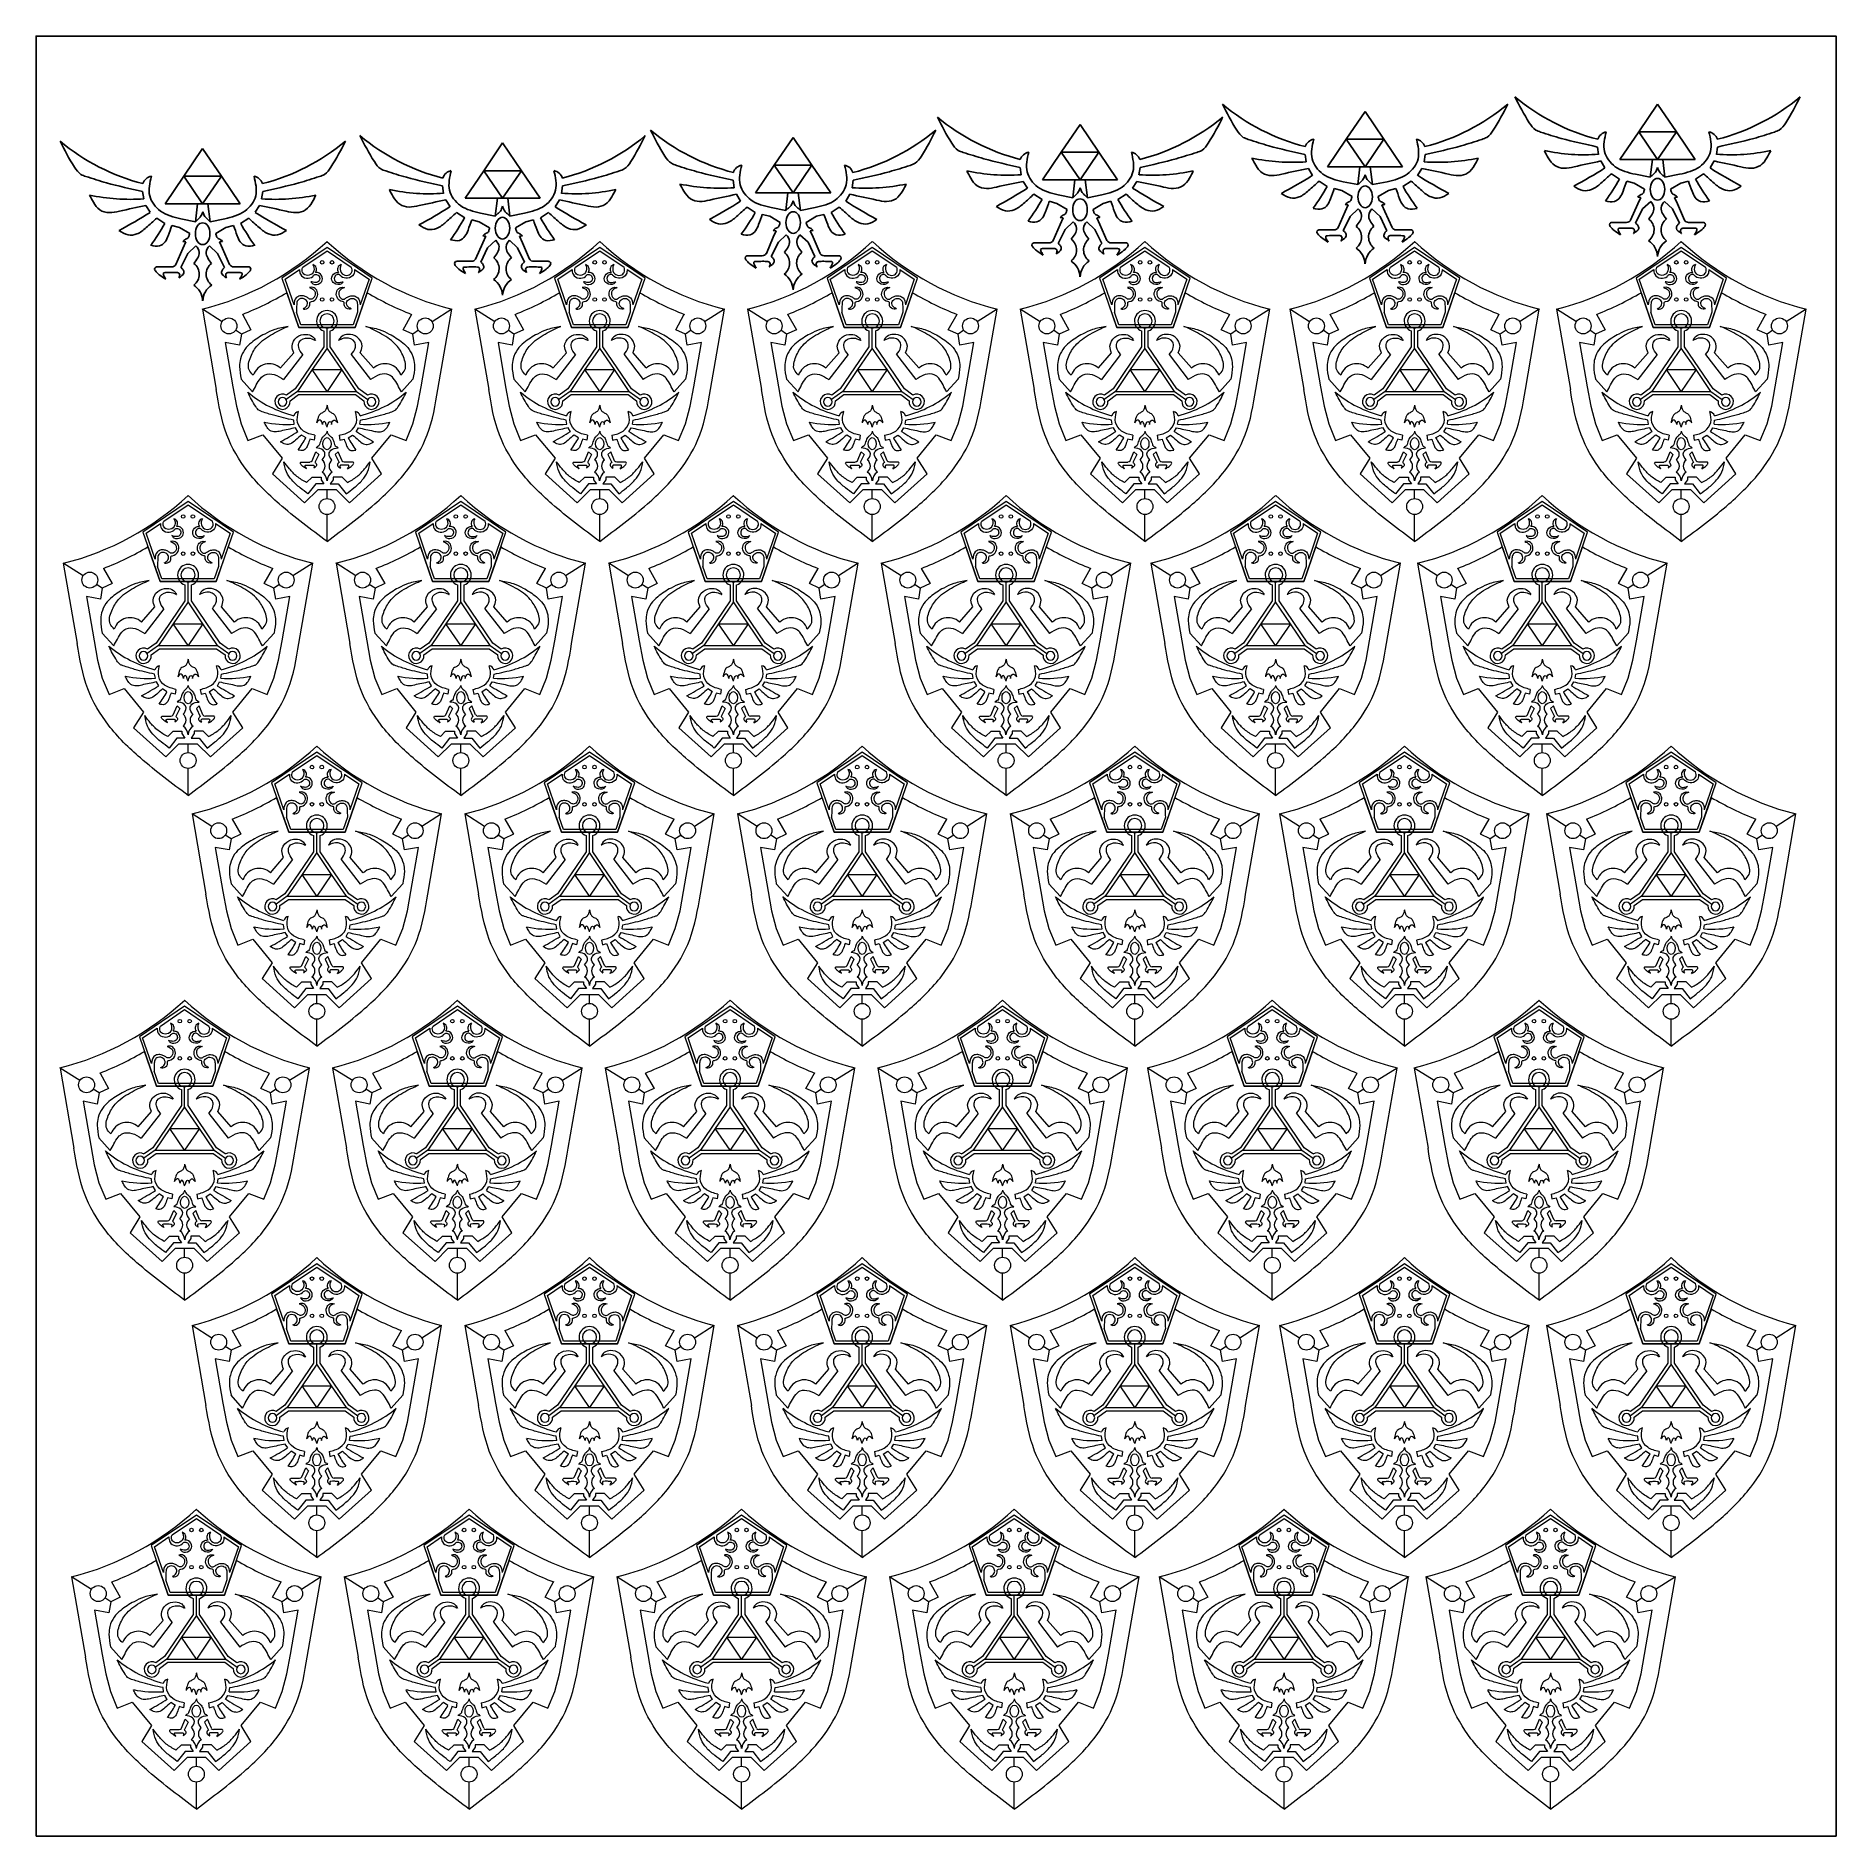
# Model space of a CAD drawing. Header units: inches. Extents: x 0 to 12, y 0 to 12.
import ezdxf

# ---------------------------------------------------------------- set-up
doc = ezdxf.new("R2010")
doc.units = ezdxf.units.IN
doc.header["$MEASUREMENT"] = 0
doc.layers.get('0').update_dxf_attribs({"color": 5})
doc.layers.add('Wingcrest', color=1, linetype='Continuous')

msp = doc.modelspace()

# ---------------------------------------------------------------- linework, layer by layer
at = {"lineweight": 0}
for p, q in [((1.94, 10.59), (1.638, 10.386)), ((1.778, 10.459), (1.94, 10.568)), ((2.242, 10.386), (1.94, 10.59)), ((1.94, 10.568), (2.102, 10.459)), ((3.758, 10.59), (3.456, 10.386)), ((3.596, 10.459), (3.758, 10.568)), ((4.06, 10.386), (3.758, 10.59)), ((3.758, 10.568), (3.92, 10.459)), ((5.575, 10.59), (5.274, 10.386)), ((5.413, 10.459), (5.575, 10.568)), ((5.877, 10.386), (5.575, 10.59)), ((5.575, 10.568), (5.738, 10.459)), ((7.393, 10.59), (7.091, 10.386)), ((7.231, 10.459), (7.393, 10.568)), ((7.695, 10.386), (7.393, 10.59)), ((7.393, 10.568), (7.555, 10.459)), ((9.191, 10.59), (8.889, 10.386)), ((9.029, 10.459), (9.191, 10.568)), ((9.492, 10.386), (9.191, 10.59)), ((9.191, 10.568), (9.353, 10.459)), ((10.968, 10.59), (10.667, 10.386)), ((10.806, 10.459), (10.968, 10.568)), ((11.27, 10.386), (10.968, 10.59)), ((10.968, 10.568), (11.131, 10.459)), ((1.66, 10.379), (1.757, 10.444)), ((2.124, 10.444), (2.22, 10.379)), ((3.478, 10.379), (3.574, 10.444)), ((3.941, 10.444), (4.038, 10.379)), ((5.295, 10.379), (5.392, 10.444)), ((5.759, 10.444), (5.855, 10.379)), ((7.113, 10.379), (7.21, 10.444)), ((7.577, 10.444), (7.673, 10.379)), ((8.911, 10.379), (9.007, 10.444)), ((9.374, 10.444), (9.471, 10.379)), ((10.688, 10.379), (10.785, 10.444)), ((11.152, 10.444), (11.248, 10.379)), ((1.638, 10.386), (1.753, 10.057)), ((1.72, 10.207), (1.66, 10.379)), ((2.128, 10.057), (2.242, 10.386)), ((2.22, 10.379), (2.161, 10.207)), ((3.456, 10.386), (3.57, 10.057)), ((3.537, 10.207), (3.478, 10.379)), ((3.945, 10.057), (4.06, 10.386)), ((4.038, 10.379), (3.978, 10.207)), ((5.274, 10.386), (5.388, 10.057)), ((5.355, 10.207), (5.295, 10.379)), ((5.763, 10.057), (5.877, 10.386)), ((5.855, 10.379), (5.796, 10.207)), ((7.091, 10.386), (7.206, 10.057)), ((7.173, 10.207), (7.113, 10.379)), ((7.58, 10.057), (7.695, 10.386)), ((7.673, 10.379), (7.613, 10.207)), ((8.889, 10.386), (9.003, 10.057)), ((8.97, 10.207), (8.911, 10.379)), ((9.378, 10.057), (9.492, 10.386)), ((9.471, 10.379), (9.411, 10.207)), ((10.667, 10.386), (10.781, 10.057)), ((10.748, 10.207), (10.688, 10.379)), ((11.156, 10.057), (11.27, 10.386)), ((11.248, 10.379), (11.189, 10.207)), ((1.753, 10.057), (1.672, 10.289)), ((2.208, 10.289), (2.128, 10.057)), ((3.57, 10.057), (3.49, 10.289)), ((4.026, 10.289), (3.945, 10.057)), ((5.388, 10.057), (5.307, 10.289)), ((5.844, 10.289), (5.763, 10.057)), ((7.206, 10.057), (7.125, 10.289)), ((7.661, 10.289), (7.58, 10.057)), ((9.003, 10.057), (8.923, 10.289)), ((9.459, 10.289), (9.378, 10.057)), ((10.781, 10.057), (10.7, 10.289)), ((11.237, 10.289), (11.156, 10.057)), ((1.241, 10.095), (1.109, 10.179)), ((1.376, 10.145), (1.433, 10.042)), ((1.766, 10.075), (1.737, 10.158)), ((2.143, 10.158), (2.115, 10.075)), ((2.447, 10.042), (2.505, 10.145)), ((2.772, 10.179), (2.64, 10.095)), ((3.058, 10.095), (2.926, 10.179)), ((3.193, 10.145), (3.251, 10.042)), ((3.583, 10.075), (3.555, 10.158)), ((3.961, 10.158), (3.932, 10.075)), ((4.265, 10.042), (4.322, 10.145)), ((4.589, 10.179), (4.457, 10.095)), ((4.876, 10.095), (4.744, 10.179)), ((5.011, 10.145), (5.069, 10.042)), ((5.401, 10.075), (5.372, 10.158)), ((5.779, 10.158), (5.75, 10.075)), ((6.082, 10.042), (6.14, 10.145)), ((6.407, 10.179), (6.275, 10.095)), ((6.694, 10.095), (6.561, 10.179)), ((6.828, 10.145), (6.886, 10.042)), ((7.219, 10.075), (7.19, 10.158)), ((7.596, 10.158), (7.568, 10.075)), ((7.9, 10.042), (7.958, 10.145)), ((8.225, 10.179), (8.093, 10.095)), ((8.491, 10.095), (8.359, 10.179)), ((8.626, 10.145), (8.684, 10.042)), ((9.016, 10.075), (8.987, 10.158)), ((9.394, 10.158), (9.365, 10.075)), ((9.698, 10.042), (9.755, 10.145)), ((10.022, 10.179), (9.89, 10.095)), ((10.269, 10.095), (10.137, 10.179)), ((10.404, 10.145), (10.462, 10.042)), ((10.794, 10.075), (10.765, 10.158)), ((11.172, 10.158), (11.143, 10.075)), ((11.475, 10.042), (11.533, 10.145)), ((11.8, 10.179), (11.668, 10.095)), ((1.369, 10.013), (1.33, 10.038)), ((1.369, 10.013), (1.356, 9.938)), ((1.433, 10.042), (1.369, 10.013)), ((1.94, 10.057), (1.753, 10.057)), ((1.753, 10.057), (1.94, 10.057)), ((1.94, 10.075), (1.766, 10.075)), ((1.918, 10.034), (1.918, 9.927)), ((2.115, 10.075), (1.94, 10.075)), ((2.128, 10.057), (1.94, 10.057)), ((1.94, 10.057), (2.128, 10.057)), ((1.94, 9.92), (1.94, 10.053)), ((1.962, 9.927), (1.962, 10.034)), ((2.512, 10.013), (2.447, 10.042)), ((2.55, 10.038), (2.512, 10.013)), ((2.524, 9.938), (2.512, 10.013)), ((3.186, 10.013), (3.148, 10.038)), ((3.186, 10.013), (3.174, 9.938)), ((3.251, 10.042), (3.186, 10.013)), ((3.758, 10.057), (3.57, 10.057)), ((3.57, 10.057), (3.758, 10.057)), ((3.758, 10.075), (3.583, 10.075)), ((3.736, 10.034), (3.736, 9.927)), ((3.932, 10.075), (3.758, 10.075)), ((3.945, 10.057), (3.758, 10.057)), ((3.758, 10.057), (3.945, 10.057)), ((3.758, 9.92), (3.758, 10.053)), ((3.78, 9.927), (3.78, 10.034)), ((4.329, 10.013), (4.265, 10.042)), ((4.368, 10.038), (4.329, 10.013)), ((4.342, 9.938), (4.329, 10.013)), ((5.004, 10.013), (4.965, 10.038)), ((5.004, 10.013), (4.992, 9.938)), ((5.069, 10.042), (5.004, 10.013)), ((5.575, 10.057), (5.388, 10.057)), ((5.388, 10.057), (5.575, 10.057)), ((5.575, 10.075), (5.401, 10.075)), ((5.553, 10.034), (5.553, 9.927)), ((5.75, 10.075), (5.575, 10.075)), ((5.763, 10.057), (5.575, 10.057)), ((5.575, 10.057), (5.763, 10.057)), ((5.575, 9.92), (5.575, 10.053)), ((5.598, 9.927), (5.598, 10.034)), ((6.147, 10.013), (6.082, 10.042)), ((6.186, 10.038), (6.147, 10.013)), ((6.159, 9.938), (6.147, 10.013)), ((6.822, 10.013), (6.783, 10.038)), ((6.822, 10.013), (6.809, 9.938)), ((6.886, 10.042), (6.822, 10.013)), ((7.393, 10.057), (7.206, 10.057)), ((7.206, 10.057), (7.393, 10.057)), ((7.393, 10.075), (7.219, 10.075)), ((7.371, 10.034), (7.371, 9.927)), ((7.568, 10.075), (7.393, 10.075)), ((7.58, 10.057), (7.393, 10.057)), ((7.393, 10.057), (7.58, 10.057)), ((7.393, 9.92), (7.393, 10.053)), ((7.415, 9.927), (7.415, 10.034)), ((7.965, 10.013), (7.9, 10.042)), ((8.003, 10.038), (7.965, 10.013)), ((7.977, 9.938), (7.965, 10.013)), ((8.619, 10.013), (8.581, 10.038)), ((8.619, 10.013), (8.607, 9.938)), ((8.684, 10.042), (8.619, 10.013)), ((9.191, 10.057), (9.003, 10.057)), ((9.003, 10.057), (9.191, 10.057)), ((9.191, 10.075), (9.016, 10.075)), ((9.168, 10.034), (9.168, 9.927)), ((9.365, 10.075), (9.191, 10.075)), ((9.378, 10.057), (9.191, 10.057)), ((9.191, 10.057), (9.378, 10.057)), ((9.191, 9.92), (9.191, 10.053)), ((9.213, 9.927), (9.213, 10.034)), ((9.762, 10.013), (9.698, 10.042)), ((9.801, 10.038), (9.762, 10.013)), ((9.775, 9.938), (9.762, 10.013)), ((10.397, 10.013), (10.358, 10.038)), ((10.397, 10.013), (10.385, 9.938)), ((10.462, 10.042), (10.397, 10.013)), ((10.968, 10.057), (10.781, 10.057)), ((10.781, 10.057), (10.968, 10.057)), ((10.968, 10.075), (10.794, 10.075)), ((10.946, 10.034), (10.946, 9.927)), ((11.143, 10.075), (10.968, 10.075)), ((11.156, 10.057), (10.968, 10.057)), ((10.968, 10.057), (11.156, 10.057)), ((10.968, 9.92), (10.968, 10.053)), ((10.991, 9.927), (10.991, 10.034)), ((11.54, 10.013), (11.475, 10.042)), ((11.579, 10.038), (11.54, 10.013)), ((11.552, 9.938), (11.54, 10.013)), ((1.356, 9.938), (1.262, 9.956)), ((1.262, 9.956), (1.313, 9.661)), ((1.63, 9.787), (1.718, 9.888)), ((1.778, 9.876), (1.651, 9.711)), ((1.918, 9.927), (1.727, 9.647)), ((1.94, 9.92), (1.842, 9.776)), ((2.039, 9.776), (1.94, 9.92)), ((2.153, 9.647), (1.962, 9.927)), ((2.102, 9.876), (2.23, 9.711)), ((2.25, 9.787), (2.162, 9.888)), ((2.618, 9.956), (2.524, 9.938)), ((2.567, 9.661), (2.618, 9.956)), ((3.174, 9.938), (3.08, 9.956)), ((3.08, 9.956), (3.131, 9.661)), ((3.448, 9.787), (3.536, 9.888)), ((3.596, 9.876), (3.468, 9.711)), ((3.736, 9.927), (3.545, 9.647)), ((3.758, 9.92), (3.659, 9.776)), ((3.856, 9.776), (3.758, 9.92)), ((3.971, 9.647), (3.78, 9.927)), ((3.92, 9.876), (4.047, 9.711)), ((4.068, 9.787), (3.98, 9.888)), ((4.436, 9.956), (4.342, 9.938)), ((4.385, 9.661), (4.436, 9.956)), ((4.992, 9.938), (4.898, 9.956)), ((4.898, 9.956), (4.949, 9.661)), ((5.266, 9.787), (5.354, 9.888)), ((5.414, 9.876), (5.286, 9.711)), ((5.553, 9.927), (5.362, 9.647)), ((5.575, 9.92), (5.477, 9.776)), ((5.674, 9.776), (5.575, 9.92)), ((5.789, 9.647), (5.598, 9.927)), ((5.737, 9.876), (5.865, 9.711)), ((5.885, 9.787), (5.797, 9.888)), ((6.253, 9.956), (6.159, 9.938)), ((6.202, 9.661), (6.253, 9.956)), ((6.809, 9.938), (6.715, 9.956)), ((6.715, 9.956), (6.766, 9.661)), ((7.083, 9.787), (7.171, 9.888)), ((7.231, 9.876), (7.104, 9.711)), ((7.371, 9.927), (7.18, 9.647)), ((7.393, 9.92), (7.295, 9.776)), ((7.492, 9.776), (7.393, 9.92)), ((7.606, 9.647), (7.415, 9.927)), ((7.555, 9.876), (7.682, 9.711)), ((7.703, 9.787), (7.615, 9.888)), ((8.071, 9.956), (7.977, 9.938)), ((8.02, 9.661), (8.071, 9.956)), ((8.607, 9.938), (8.513, 9.956)), ((8.513, 9.956), (8.564, 9.661)), ((8.881, 9.787), (8.969, 9.888)), ((9.029, 9.876), (8.901, 9.711)), ((9.168, 9.927), (8.978, 9.647)), ((9.191, 9.92), (9.092, 9.776)), ((9.289, 9.776), (9.191, 9.92)), ((9.404, 9.647), (9.213, 9.927)), ((9.353, 9.876), (9.48, 9.711)), ((9.5, 9.787), (9.412, 9.888)), ((9.869, 9.956), (9.775, 9.938)), ((9.818, 9.661), (9.869, 9.956)), ((10.385, 9.938), (10.291, 9.956)), ((10.291, 9.956), (10.342, 9.661)), ((10.659, 9.787), (10.747, 9.888)), ((10.807, 9.876), (10.679, 9.711)), ((10.946, 9.927), (10.755, 9.647)), ((10.968, 9.92), (10.87, 9.776)), ((11.067, 9.776), (10.968, 9.92)), ((11.182, 9.647), (10.991, 9.927)), ((11.13, 9.876), (11.258, 9.711)), ((11.278, 9.787), (11.19, 9.888)), ((11.646, 9.956), (11.552, 9.938)), ((11.595, 9.661), (11.646, 9.956)), ((1.842, 9.776), (1.743, 9.631)), ((1.94, 9.631), (1.842, 9.776)), ((1.842, 9.776), (2.039, 9.776)), ((2.039, 9.776), (1.94, 9.631)), ((2.137, 9.631), (2.039, 9.776)), ((3.659, 9.776), (3.561, 9.631)), ((3.758, 9.631), (3.659, 9.776)), ((3.659, 9.776), (3.856, 9.776)), ((3.856, 9.776), (3.758, 9.631)), ((3.955, 9.631), (3.856, 9.776)), ((5.477, 9.776), (5.379, 9.631)), ((5.575, 9.631), (5.477, 9.776)), ((5.477, 9.776), (5.674, 9.776)), ((5.674, 9.776), (5.575, 9.631)), ((5.772, 9.631), (5.674, 9.776)), ((7.295, 9.776), (7.196, 9.631)), ((7.393, 9.631), (7.295, 9.776)), ((7.295, 9.776), (7.492, 9.776)), ((7.492, 9.776), (7.393, 9.631)), ((7.59, 9.631), (7.492, 9.776)), ((9.092, 9.776), (8.994, 9.631)), ((9.191, 9.631), (9.092, 9.776)), ((9.092, 9.776), (9.289, 9.776)), ((9.289, 9.776), (9.191, 9.631)), ((9.388, 9.631), (9.289, 9.776)), ((10.87, 9.776), (10.772, 9.631)), ((10.968, 9.631), (10.87, 9.776)), ((10.87, 9.776), (11.067, 9.776)), ((11.067, 9.776), (10.968, 9.631)), ((11.165, 9.631), (11.067, 9.776)), ((1.313, 9.661), (1.337, 9.533)), ((1.444, 9.628), (1.367, 9.713)), ((1.743, 9.631), (1.668, 9.577)), ((1.727, 9.647), (1.67, 9.606)), ((1.694, 9.568), (1.75, 9.609)), ((1.743, 9.631), (1.94, 9.631)), ((1.75, 9.609), (1.94, 9.609)), ((1.94, 9.631), (2.137, 9.631)), ((1.94, 9.609), (2.13, 9.609)), ((2.13, 9.609), (2.186, 9.568)), ((2.137, 9.631), (2.212, 9.577)), ((2.21, 9.606), (2.153, 9.647)), ((2.436, 9.628), (2.513, 9.713)), ((2.544, 9.533), (2.567, 9.661)), ((3.131, 9.661), (3.154, 9.533)), ((3.262, 9.628), (3.185, 9.713)), ((3.561, 9.631), (3.486, 9.577)), ((3.545, 9.647), (3.488, 9.606)), ((3.512, 9.568), (3.568, 9.609)), ((3.561, 9.631), (3.758, 9.631)), ((3.568, 9.609), (3.758, 9.609)), ((3.758, 9.631), (3.955, 9.631)), ((3.758, 9.609), (3.948, 9.609)), ((3.948, 9.609), (4.004, 9.568)), ((3.955, 9.631), (4.03, 9.577)), ((4.028, 9.606), (3.971, 9.647)), ((4.254, 9.628), (4.331, 9.713)), ((4.361, 9.533), (4.385, 9.661)), ((4.949, 9.661), (4.972, 9.533)), ((5.08, 9.628), (5.003, 9.713)), ((5.379, 9.631), (5.303, 9.577)), ((5.362, 9.647), (5.305, 9.606)), ((5.329, 9.568), (5.386, 9.609)), ((5.379, 9.631), (5.575, 9.631)), ((5.386, 9.609), (5.575, 9.609)), ((5.575, 9.631), (5.772, 9.631)), ((5.575, 9.609), (5.765, 9.609)), ((5.765, 9.609), (5.822, 9.568)), ((5.772, 9.631), (5.848, 9.577)), ((5.846, 9.606), (5.789, 9.647)), ((6.071, 9.628), (6.148, 9.713)), ((6.179, 9.533), (6.202, 9.661)), ((6.766, 9.661), (6.79, 9.533)), ((6.897, 9.628), (6.82, 9.713)), ((7.196, 9.631), (7.121, 9.577)), ((7.18, 9.647), (7.123, 9.606)), ((7.147, 9.568), (7.203, 9.609)), ((7.196, 9.631), (7.393, 9.631)), ((7.203, 9.609), (7.393, 9.609)), ((7.393, 9.631), (7.59, 9.631)), ((7.393, 9.609), (7.583, 9.609)), ((7.583, 9.609), (7.639, 9.568)), ((7.59, 9.631), (7.665, 9.577)), ((7.663, 9.606), (7.606, 9.647)), ((7.889, 9.628), (7.966, 9.713)), ((7.997, 9.533), (8.02, 9.661)), ((8.564, 9.661), (8.587, 9.533)), ((8.695, 9.628), (8.618, 9.713)), ((8.994, 9.631), (8.919, 9.577)), ((8.978, 9.647), (8.92, 9.606)), ((8.945, 9.568), (9.001, 9.609)), ((8.994, 9.631), (9.191, 9.631)), ((9.001, 9.609), (9.191, 9.609)), ((9.191, 9.631), (9.388, 9.631)), ((9.191, 9.609), (9.381, 9.609)), ((9.381, 9.609), (9.437, 9.568)), ((9.388, 9.631), (9.463, 9.577)), ((9.461, 9.606), (9.404, 9.647)), ((9.687, 9.628), (9.764, 9.713)), ((9.794, 9.533), (9.818, 9.661)), ((10.342, 9.661), (10.365, 9.533)), ((10.473, 9.628), (10.396, 9.713)), ((10.772, 9.631), (10.696, 9.577)), ((10.755, 9.647), (10.698, 9.606)), ((10.722, 9.568), (10.779, 9.609)), ((10.772, 9.631), (10.968, 9.631)), ((10.779, 9.609), (10.968, 9.609)), ((10.968, 9.631), (11.165, 9.631)), ((10.968, 9.609), (11.158, 9.609)), ((11.158, 9.609), (11.215, 9.568)), ((11.165, 9.631), (11.241, 9.577)), ((11.239, 9.606), (11.182, 9.647)), ((11.464, 9.628), (11.541, 9.713)), ((11.572, 9.533), (11.595, 9.661)), ((1.337, 9.533), (1.368, 9.414)), ((2.513, 9.414), (2.544, 9.533)), ((3.154, 9.533), (3.185, 9.414)), ((4.33, 9.414), (4.361, 9.533)), ((4.972, 9.533), (5.003, 9.414)), ((6.148, 9.414), (6.179, 9.533)), ((6.79, 9.533), (6.821, 9.414)), ((7.965, 9.414), (7.997, 9.533)), ((8.587, 9.533), (8.618, 9.414)), ((9.763, 9.414), (9.794, 9.533)), ((10.365, 9.533), (10.396, 9.414)), ((11.541, 9.414), (11.572, 9.533)), ((1.368, 9.414), (1.413, 9.303)), ((1.722, 9.412), (1.718, 9.439)), ((1.745, 9.362), (1.73, 9.387)), ((2.135, 9.362), (2.15, 9.387)), ((2.159, 9.412), (2.163, 9.439)), ((2.467, 9.303), (2.513, 9.414)), ((3.185, 9.414), (3.231, 9.303)), ((3.539, 9.412), (3.535, 9.439)), ((3.563, 9.362), (3.548, 9.387)), ((3.953, 9.362), (3.968, 9.387)), ((3.976, 9.412), (3.98, 9.439)), ((4.284, 9.303), (4.33, 9.414)), ((5.003, 9.414), (5.049, 9.303)), ((5.357, 9.412), (5.353, 9.439)), ((5.381, 9.362), (5.365, 9.387)), ((5.77, 9.362), (5.786, 9.387)), ((5.794, 9.412), (5.798, 9.439)), ((6.102, 9.303), (6.148, 9.414)), ((6.821, 9.414), (6.866, 9.303)), ((7.175, 9.412), (7.171, 9.439)), ((7.198, 9.362), (7.183, 9.387)), ((7.588, 9.362), (7.603, 9.387)), ((7.611, 9.412), (7.616, 9.439)), ((7.92, 9.303), (7.965, 9.414)), ((8.618, 9.414), (8.664, 9.303)), ((8.972, 9.412), (8.968, 9.439)), ((8.996, 9.362), (8.981, 9.387)), ((9.386, 9.362), (9.401, 9.387)), ((9.409, 9.412), (9.413, 9.439)), ((9.717, 9.303), (9.763, 9.414)), ((10.396, 9.414), (10.442, 9.303)), ((10.75, 9.412), (10.746, 9.439)), ((10.774, 9.362), (10.758, 9.387)), ((11.163, 9.362), (11.179, 9.387)), ((11.187, 9.412), (11.191, 9.439)), ((11.495, 9.303), (11.541, 9.414)), ((1.413, 9.303), (1.513, 9.342)), ((1.513, 9.342), (1.642, 9.186)), ((1.8, 9.321), (1.77, 9.34)), ((1.854, 9.306), (1.826, 9.313)), ((1.859, 9.338), (1.854, 9.306)), ((2.021, 9.338), (2.026, 9.306)), ((2.026, 9.306), (2.054, 9.313)), ((2.081, 9.321), (2.111, 9.34)), ((2.238, 9.186), (2.367, 9.342)), ((2.367, 9.342), (2.467, 9.303)), ((3.231, 9.303), (3.331, 9.342)), ((3.331, 9.342), (3.46, 9.186)), ((3.617, 9.321), (3.587, 9.34)), ((3.672, 9.306), (3.644, 9.313)), ((3.677, 9.338), (3.672, 9.306)), ((3.839, 9.338), (3.844, 9.306)), ((3.844, 9.306), (3.872, 9.313)), ((3.898, 9.321), (3.928, 9.34)), ((4.056, 9.186), (4.185, 9.342)), ((4.185, 9.342), (4.284, 9.303)), ((5.049, 9.303), (5.149, 9.342)), ((5.149, 9.342), (5.277, 9.186)), ((5.435, 9.321), (5.405, 9.34)), ((5.489, 9.306), (5.461, 9.313)), ((5.494, 9.338), (5.489, 9.306)), ((5.657, 9.338), (5.662, 9.306)), ((5.662, 9.306), (5.69, 9.313)), ((5.716, 9.321), (5.746, 9.34)), ((5.874, 9.186), (6.002, 9.342)), ((6.002, 9.342), (6.102, 9.303)), ((6.866, 9.303), (6.966, 9.342)), ((6.966, 9.342), (7.095, 9.186)), ((7.253, 9.321), (7.223, 9.34)), ((7.307, 9.306), (7.279, 9.313)), ((7.312, 9.338), (7.307, 9.306)), ((7.474, 9.338), (7.479, 9.306)), ((7.479, 9.306), (7.507, 9.313)), ((7.534, 9.321), (7.564, 9.34)), ((7.691, 9.186), (7.82, 9.342)), ((7.82, 9.342), (7.92, 9.303)), ((8.664, 9.303), (8.764, 9.342)), ((8.764, 9.342), (8.893, 9.186)), ((9.05, 9.321), (9.02, 9.34)), ((9.105, 9.306), (9.077, 9.313)), ((9.11, 9.338), (9.105, 9.306)), ((9.272, 9.338), (9.277, 9.306)), ((9.277, 9.306), (9.305, 9.313)), ((9.331, 9.321), (9.361, 9.34)), ((9.489, 9.186), (9.618, 9.342)), ((9.618, 9.342), (9.717, 9.303)), ((10.442, 9.303), (10.542, 9.342)), ((10.542, 9.342), (10.67, 9.186)), ((10.828, 9.321), (10.798, 9.34)), ((10.882, 9.306), (10.854, 9.313)), ((10.887, 9.338), (10.882, 9.306)), ((11.05, 9.338), (11.055, 9.306)), ((11.055, 9.306), (11.083, 9.313)), ((11.109, 9.321), (11.139, 9.34)), ((11.267, 9.186), (11.395, 9.342)), ((11.395, 9.342), (11.495, 9.303)), ((1.642, 9.186), (1.576, 9.081)), ((1.771, 9.16), (1.825, 9.16)), ((1.841, 9.168), (1.866, 9.228)), ((1.885, 9.21), (1.859, 9.157)), ((1.866, 9.228), (1.885, 9.21)), ((2.014, 9.228), (1.995, 9.21)), ((1.995, 9.21), (2.021, 9.157)), ((2.04, 9.168), (2.014, 9.228)), ((2.109, 9.16), (2.055, 9.16)), ((2.304, 9.081), (2.238, 9.186)), ((3.46, 9.186), (3.394, 9.081)), ((3.589, 9.16), (3.643, 9.16)), ((3.658, 9.168), (3.684, 9.228)), ((3.703, 9.21), (3.677, 9.157)), ((3.684, 9.228), (3.703, 9.21)), ((3.832, 9.228), (3.813, 9.21)), ((3.813, 9.21), (3.839, 9.157)), ((3.857, 9.168), (3.832, 9.228)), ((3.927, 9.16), (3.873, 9.16)), ((4.122, 9.081), (4.056, 9.186)), ((5.277, 9.186), (5.211, 9.081)), ((5.407, 9.16), (5.46, 9.16)), ((5.476, 9.168), (5.502, 9.228)), ((5.52, 9.21), (5.494, 9.157)), ((5.502, 9.228), (5.52, 9.21)), ((5.649, 9.228), (5.631, 9.21)), ((5.631, 9.21), (5.656, 9.157)), ((5.675, 9.168), (5.649, 9.228)), ((5.744, 9.16), (5.69, 9.16)), ((5.94, 9.081), (5.874, 9.186)), ((7.095, 9.186), (7.029, 9.081)), ((7.224, 9.16), (7.278, 9.16)), ((7.294, 9.168), (7.319, 9.228)), ((7.338, 9.21), (7.312, 9.157)), ((7.319, 9.228), (7.338, 9.21)), ((7.467, 9.228), (7.448, 9.21)), ((7.448, 9.21), (7.474, 9.157)), ((7.493, 9.168), (7.467, 9.228)), ((7.562, 9.16), (7.508, 9.16)), ((7.757, 9.081), (7.691, 9.186)), ((8.893, 9.186), (8.827, 9.081)), ((9.022, 9.16), (9.076, 9.16)), ((9.091, 9.168), (9.117, 9.228)), ((9.136, 9.21), (9.11, 9.157)), ((9.117, 9.228), (9.136, 9.21)), ((9.265, 9.228), (9.246, 9.21)), ((9.246, 9.21), (9.272, 9.157)), ((9.29, 9.168), (9.265, 9.228)), ((9.36, 9.16), (9.306, 9.16)), ((9.555, 9.081), (9.489, 9.186)), ((10.67, 9.186), (10.604, 9.081)), ((10.8, 9.16), (10.853, 9.16)), ((10.869, 9.168), (10.895, 9.228)), ((10.913, 9.21), (10.887, 9.157)), ((10.895, 9.228), (10.913, 9.21)), ((11.042, 9.228), (11.024, 9.21)), ((11.024, 9.21), (11.049, 9.157)), ((11.068, 9.168), (11.042, 9.228)), ((11.137, 9.16), (11.083, 9.16)), ((11.333, 9.081), (11.267, 9.186)), ((1.576, 9.081), (1.791, 8.887)), ((1.804, 9.023), (1.84, 9.059)), ((1.866, 9.014), (1.813, 8.947)), ((1.84, 9.059), (1.9, 9.059)), ((1.919, 9.014), (1.866, 9.014)), ((1.9, 9.059), (1.9, 9.042)), ((1.9, 9.042), (1.919, 9.014)), ((1.981, 9.042), (1.961, 9.014)), ((1.961, 9.014), (2.015, 9.014)), ((2.04, 9.059), (1.981, 9.059)), ((1.981, 9.059), (1.981, 9.042)), ((2.015, 9.014), (2.067, 8.947)), ((2.076, 9.023), (2.04, 9.059)), ((2.09, 8.887), (2.304, 9.081)), ((3.394, 9.081), (3.608, 8.887)), ((3.622, 9.023), (3.658, 9.059)), ((3.683, 9.014), (3.631, 8.947)), ((3.658, 9.059), (3.717, 9.059)), ((3.737, 9.014), (3.683, 9.014)), ((3.717, 9.059), (3.717, 9.042)), ((3.717, 9.042), (3.737, 9.014)), ((3.798, 9.042), (3.779, 9.014)), ((3.779, 9.014), (3.832, 9.014)), ((3.858, 9.059), (3.798, 9.059)), ((3.798, 9.059), (3.798, 9.042)), ((3.832, 9.014), (3.885, 8.947)), ((3.894, 9.023), (3.858, 9.059)), ((3.907, 8.887), (4.122, 9.081)), ((5.211, 9.081), (5.426, 8.887)), ((5.44, 9.023), (5.475, 9.059)), ((5.501, 9.014), (5.449, 8.947)), ((5.475, 9.059), (5.535, 9.059)), ((5.554, 9.014), (5.501, 9.014)), ((5.535, 9.059), (5.535, 9.042)), ((5.535, 9.042), (5.554, 9.014)), ((5.616, 9.042), (5.597, 9.014)), ((5.597, 9.014), (5.65, 9.014)), ((5.676, 9.059), (5.616, 9.059)), ((5.616, 9.059), (5.616, 9.042)), ((5.65, 9.014), (5.702, 8.947)), ((5.711, 9.023), (5.676, 9.059)), ((5.725, 8.887), (5.94, 9.081)), ((7.029, 9.081), (7.244, 8.887)), ((7.257, 9.023), (7.293, 9.059)), ((7.319, 9.014), (7.266, 8.947)), ((7.293, 9.059), (7.353, 9.059)), ((7.372, 9.014), (7.319, 9.014)), ((7.353, 9.059), (7.353, 9.042)), ((7.353, 9.042), (7.372, 9.014)), ((7.434, 9.042), (7.414, 9.014)), ((7.414, 9.014), (7.468, 9.014)), ((7.493, 9.059), (7.434, 9.059)), ((7.434, 9.059), (7.434, 9.042)), ((7.468, 9.014), (7.52, 8.947)), ((7.529, 9.023), (7.493, 9.059)), ((7.542, 8.887), (7.757, 9.081)), ((8.827, 9.081), (9.041, 8.887)), ((9.055, 9.023), (9.091, 9.059)), ((9.116, 9.014), (9.064, 8.947)), ((9.091, 9.059), (9.15, 9.059)), ((9.17, 9.014), (9.116, 9.014)), ((9.15, 9.059), (9.15, 9.042)), ((9.15, 9.042), (9.17, 9.014)), ((9.231, 9.042), (9.212, 9.014)), ((9.212, 9.014), (9.265, 9.014)), ((9.291, 9.059), (9.231, 9.059)), ((9.231, 9.059), (9.231, 9.042)), ((9.265, 9.014), (9.318, 8.947)), ((9.327, 9.023), (9.291, 9.059)), ((9.34, 8.887), (9.555, 9.081)), ((10.604, 9.081), (10.819, 8.887)), ((10.833, 9.023), (10.868, 9.059)), ((10.894, 9.014), (10.842, 8.947)), ((10.868, 9.059), (10.928, 9.059)), ((10.947, 9.014), (10.894, 9.014)), ((10.928, 9.059), (10.928, 9.042)), ((10.928, 9.042), (10.947, 9.014)), ((11.009, 9.042), (10.99, 9.014)), ((10.99, 9.014), (11.043, 9.014)), ((11.069, 9.059), (11.009, 9.059)), ((11.009, 9.059), (11.009, 9.042)), ((11.043, 9.014), (11.095, 8.947)), ((11.104, 9.023), (11.069, 9.059)), ((11.118, 8.887), (11.333, 9.081)), ((1.014, 8.896), (0.712, 8.693)), ((1.316, 8.693), (1.014, 8.896)), ((1.791, 8.887), (1.88, 8.976)), ((1.88, 8.976), (1.94, 8.976)), ((1.94, 8.976), (2.001, 8.976)), ((1.94, 8.916), (1.94, 8.976)), ((2.001, 8.976), (2.09, 8.887)), ((2.832, 8.896), (2.53, 8.693)), ((3.133, 8.693), (2.832, 8.896)), ((3.608, 8.887), (3.697, 8.976)), ((3.697, 8.976), (3.758, 8.976)), ((3.758, 8.976), (3.818, 8.976)), ((3.758, 8.916), (3.758, 8.976)), ((3.818, 8.976), (3.907, 8.887)), ((4.649, 8.896), (4.347, 8.693)), ((4.951, 8.693), (4.649, 8.896)), ((5.426, 8.887), (5.515, 8.976)), ((5.515, 8.976), (5.575, 8.976)), ((5.575, 8.976), (5.636, 8.976)), ((5.575, 8.916), (5.575, 8.976)), ((5.636, 8.976), (5.725, 8.887)), ((6.467, 8.896), (6.165, 8.693)), ((6.769, 8.693), (6.467, 8.896)), ((7.244, 8.887), (7.333, 8.976)), ((7.333, 8.976), (7.393, 8.976)), ((7.393, 8.976), (7.454, 8.976)), ((7.393, 8.916), (7.393, 8.976)), ((7.454, 8.976), (7.542, 8.887)), ((8.264, 8.896), (7.963, 8.693)), ((8.566, 8.693), (8.264, 8.896)), ((9.041, 8.887), (9.13, 8.976)), ((9.13, 8.976), (9.191, 8.976)), ((9.191, 8.976), (9.251, 8.976)), ((9.191, 8.916), (9.191, 8.976)), ((9.251, 8.976), (9.34, 8.887)), ((10.042, 8.896), (9.74, 8.693)), ((10.344, 8.693), (10.042, 8.896)), ((10.819, 8.887), (10.908, 8.976)), ((10.908, 8.976), (10.968, 8.976)), ((10.968, 8.976), (11.029, 8.976)), ((10.968, 8.916), (10.968, 8.976)), ((11.029, 8.976), (11.118, 8.887)), ((0.852, 8.765), (1.014, 8.875)), ((1.014, 8.875), (1.176, 8.765)), ((1.94, 8.631), (1.94, 8.81)), ((2.669, 8.765), (2.832, 8.875)), ((2.832, 8.875), (2.994, 8.765)), ((3.758, 8.631), (3.758, 8.81)), ((4.487, 8.765), (4.649, 8.875)), ((4.649, 8.875), (4.811, 8.765)), ((5.575, 8.631), (5.575, 8.81)), ((6.305, 8.765), (6.467, 8.875)), ((6.467, 8.875), (6.629, 8.765)), ((7.393, 8.631), (7.393, 8.81)), ((8.102, 8.765), (8.264, 8.875)), ((8.264, 8.875), (8.427, 8.765)), ((9.191, 8.631), (9.191, 8.81)), ((9.88, 8.765), (10.042, 8.875)), ((10.042, 8.875), (10.204, 8.765)), ((10.968, 8.631), (10.968, 8.81)), ((0.712, 8.693), (0.827, 8.363)), ((0.734, 8.685), (0.83, 8.751)), ((0.794, 8.513), (0.734, 8.685)), ((1.197, 8.751), (1.294, 8.685)), ((1.201, 8.363), (1.316, 8.693)), ((1.294, 8.685), (1.234, 8.513)), ((2.53, 8.693), (2.644, 8.363)), ((2.552, 8.685), (2.648, 8.751)), ((2.611, 8.513), (2.552, 8.685)), ((3.015, 8.751), (3.112, 8.685)), ((3.019, 8.363), (3.133, 8.693)), ((3.112, 8.685), (3.052, 8.513)), ((4.347, 8.693), (4.462, 8.363)), ((4.369, 8.685), (4.466, 8.751)), ((4.429, 8.513), (4.369, 8.685)), ((4.833, 8.751), (4.929, 8.685)), ((4.837, 8.363), (4.951, 8.693)), ((4.929, 8.685), (4.87, 8.513)), ((6.165, 8.693), (6.279, 8.363)), ((6.187, 8.685), (6.283, 8.751)), ((6.246, 8.513), (6.187, 8.685)), ((6.65, 8.751), (6.747, 8.685)), ((6.654, 8.363), (6.769, 8.693)), ((6.747, 8.685), (6.687, 8.513)), ((7.963, 8.693), (8.077, 8.363)), ((7.984, 8.685), (8.081, 8.751)), ((8.044, 8.513), (7.984, 8.685)), ((8.448, 8.751), (8.544, 8.685)), ((8.452, 8.363), (8.566, 8.693)), ((8.544, 8.685), (8.485, 8.513)), ((9.74, 8.693), (9.855, 8.363)), ((9.762, 8.685), (9.859, 8.751)), ((9.822, 8.513), (9.762, 8.685)), ((10.226, 8.751), (10.322, 8.685)), ((10.23, 8.363), (10.344, 8.693)), ((10.322, 8.685), (10.263, 8.513)), ((0.827, 8.363), (0.746, 8.596)), ((1.282, 8.596), (1.201, 8.363)), ((2.644, 8.363), (2.563, 8.596)), ((3.1, 8.596), (3.019, 8.363)), ((4.462, 8.363), (4.381, 8.596)), ((4.917, 8.596), (4.837, 8.363)), ((6.279, 8.363), (6.199, 8.596)), ((6.735, 8.596), (6.654, 8.363)), ((8.077, 8.363), (7.996, 8.596)), ((8.533, 8.596), (8.452, 8.363)), ((9.855, 8.363), (9.774, 8.596)), ((10.31, 8.596), (10.23, 8.363)), ((0.314, 8.401), (0.182, 8.485)), ((0.449, 8.451), (0.507, 8.349)), ((0.839, 8.381), (0.811, 8.464)), ((1.217, 8.464), (1.188, 8.381)), ((1.521, 8.349), (1.579, 8.451)), ((1.846, 8.485), (1.713, 8.401)), ((2.132, 8.401), (2, 8.485)), ((2.267, 8.451), (2.325, 8.349)), ((2.657, 8.381), (2.628, 8.464)), ((3.035, 8.464), (3.006, 8.381)), ((3.338, 8.349), (3.396, 8.451)), ((3.663, 8.485), (3.531, 8.401)), ((3.95, 8.401), (3.818, 8.485)), ((4.085, 8.451), (4.142, 8.349)), ((4.475, 8.381), (4.446, 8.464)), ((4.852, 8.464), (4.824, 8.381)), ((5.156, 8.349), (5.214, 8.451)), ((5.481, 8.485), (5.349, 8.401)), ((5.767, 8.401), (5.635, 8.485)), ((5.902, 8.451), (5.96, 8.349)), ((6.292, 8.381), (6.264, 8.464)), ((6.67, 8.464), (6.641, 8.381)), ((6.974, 8.349), (7.031, 8.451)), ((7.298, 8.485), (7.166, 8.401)), ((7.565, 8.401), (7.433, 8.485)), ((7.7, 8.451), (7.758, 8.349)), ((8.09, 8.381), (8.061, 8.464)), ((8.468, 8.464), (8.439, 8.381)), ((8.771, 8.349), (8.829, 8.451)), ((9.096, 8.485), (8.964, 8.401)), ((9.343, 8.401), (9.211, 8.485)), ((9.478, 8.451), (9.535, 8.349)), ((9.868, 8.381), (9.839, 8.464)), ((10.245, 8.464), (10.217, 8.381)), ((10.549, 8.349), (10.607, 8.451)), ((10.874, 8.485), (10.742, 8.401)), ((0.442, 8.32), (0.404, 8.344)), ((0.442, 8.32), (0.43, 8.245)), ((0.507, 8.349), (0.442, 8.32)), ((1.014, 8.363), (0.827, 8.363)), ((0.827, 8.363), (1.014, 8.363)), ((1.014, 8.381), (0.839, 8.381)), ((0.992, 8.341), (0.992, 8.234)), ((1.188, 8.381), (1.014, 8.381)), ((1.201, 8.363), (1.014, 8.363)), ((1.014, 8.363), (1.201, 8.363)), ((1.014, 8.227), (1.014, 8.359)), ((1.036, 8.234), (1.036, 8.341)), ((1.585, 8.32), (1.521, 8.349)), ((1.624, 8.344), (1.585, 8.32)), ((1.598, 8.245), (1.585, 8.32)), ((2.26, 8.32), (2.221, 8.344)), ((2.26, 8.32), (2.248, 8.245)), ((2.325, 8.349), (2.26, 8.32)), ((2.832, 8.363), (2.644, 8.363)), ((2.644, 8.363), (2.832, 8.363)), ((2.832, 8.381), (2.657, 8.381)), ((2.809, 8.341), (2.809, 8.234)), ((3.006, 8.381), (2.832, 8.381)), ((3.019, 8.363), (2.832, 8.363)), ((2.832, 8.363), (3.019, 8.363)), ((2.832, 8.227), (2.832, 8.359)), ((2.854, 8.234), (2.854, 8.341)), ((3.403, 8.32), (3.338, 8.349)), ((3.442, 8.344), (3.403, 8.32)), ((3.415, 8.245), (3.403, 8.32)), ((4.078, 8.32), (4.039, 8.344)), ((4.078, 8.32), (4.065, 8.245)), ((4.142, 8.349), (4.078, 8.32)), ((4.649, 8.363), (4.462, 8.363)), ((4.462, 8.363), (4.649, 8.363)), ((4.649, 8.381), (4.475, 8.381)), ((4.627, 8.341), (4.627, 8.234)), ((4.824, 8.381), (4.649, 8.381)), ((4.837, 8.363), (4.649, 8.363)), ((4.649, 8.363), (4.837, 8.363)), ((4.649, 8.227), (4.649, 8.359)), ((4.671, 8.234), (4.671, 8.341)), ((5.221, 8.32), (5.156, 8.349)), ((5.259, 8.344), (5.221, 8.32)), ((5.233, 8.245), (5.221, 8.32)), ((5.895, 8.32), (5.857, 8.344)), ((5.895, 8.32), (5.883, 8.245)), ((5.96, 8.349), (5.895, 8.32)), ((6.467, 8.363), (6.279, 8.363)), ((6.279, 8.363), (6.467, 8.363)), ((6.467, 8.381), (6.292, 8.381)), ((6.445, 8.341), (6.445, 8.234)), ((6.641, 8.381), (6.467, 8.381)), ((6.654, 8.363), (6.467, 8.363)), ((6.467, 8.363), (6.654, 8.363)), ((6.467, 8.227), (6.467, 8.359)), ((6.489, 8.234), (6.489, 8.341)), ((7.038, 8.32), (6.974, 8.349)), ((7.077, 8.344), (7.038, 8.32)), ((7.051, 8.245), (7.038, 8.32)), ((7.693, 8.32), (7.654, 8.344)), ((7.693, 8.32), (7.681, 8.245)), ((7.758, 8.349), (7.693, 8.32)), ((8.264, 8.363), (8.077, 8.363)), ((8.077, 8.363), (8.264, 8.363)), ((8.264, 8.381), (8.09, 8.381)), ((8.242, 8.341), (8.242, 8.234)), ((8.439, 8.381), (8.264, 8.381)), ((8.452, 8.363), (8.264, 8.363)), ((8.264, 8.363), (8.452, 8.363)), ((8.264, 8.227), (8.264, 8.359)), ((8.287, 8.234), (8.287, 8.341)), ((8.836, 8.32), (8.771, 8.349)), ((8.875, 8.344), (8.836, 8.32)), ((8.848, 8.245), (8.836, 8.32)), ((9.471, 8.32), (9.432, 8.344)), ((9.471, 8.32), (9.458, 8.245)), ((9.535, 8.349), (9.471, 8.32)), ((10.042, 8.363), (9.855, 8.363)), ((9.855, 8.363), (10.042, 8.363)), ((10.042, 8.381), (9.868, 8.381)), ((10.02, 8.341), (10.02, 8.234)), ((10.217, 8.381), (10.042, 8.381)), ((10.23, 8.363), (10.042, 8.363)), ((10.042, 8.363), (10.23, 8.363)), ((10.042, 8.227), (10.042, 8.359)), ((10.064, 8.234), (10.064, 8.341)), ((10.614, 8.32), (10.549, 8.349)), ((10.652, 8.344), (10.614, 8.32)), ((10.626, 8.245), (10.614, 8.32)), ((0.43, 8.245), (0.336, 8.263)), ((0.336, 8.263), (0.387, 7.967)), ((0.704, 8.093), (0.792, 8.195)), ((0.852, 8.182), (0.725, 8.017)), ((0.992, 8.234), (0.801, 7.953)), ((1.014, 8.227), (0.915, 8.082)), ((1.112, 8.082), (1.014, 8.227)), ((1.227, 7.953), (1.036, 8.234)), ((1.176, 8.182), (1.303, 8.017)), ((1.324, 8.093), (1.236, 8.195)), ((1.692, 8.263), (1.598, 8.245)), ((1.641, 7.967), (1.692, 8.263)), ((2.248, 8.245), (2.154, 8.263)), ((2.154, 8.263), (2.205, 7.967)), ((2.522, 8.093), (2.61, 8.195)), ((2.67, 8.182), (2.542, 8.017)), ((2.809, 8.234), (2.618, 7.953)), ((2.832, 8.227), (2.733, 8.082)), ((2.93, 8.082), (2.832, 8.227)), ((3.045, 7.953), (2.854, 8.234)), ((2.993, 8.182), (3.121, 8.017)), ((3.141, 8.093), (3.053, 8.195)), ((3.509, 8.263), (3.415, 8.245)), ((3.458, 7.967), (3.509, 8.263)), ((4.065, 8.245), (3.971, 8.263)), ((3.971, 8.263), (4.022, 7.967)), ((4.339, 8.093), (4.427, 8.195)), ((4.487, 8.182), (4.36, 8.017)), ((4.627, 8.234), (4.436, 7.953)), ((4.649, 8.227), (4.551, 8.082)), ((4.748, 8.082), (4.649, 8.227)), ((4.862, 7.953), (4.671, 8.234)), ((4.811, 8.182), (4.939, 8.017)), ((4.959, 8.093), (4.871, 8.195)), ((5.327, 8.263), (5.233, 8.245)), ((5.276, 7.967), (5.327, 8.263)), ((5.883, 8.245), (5.789, 8.263)), ((5.789, 8.263), (5.84, 7.967)), ((6.157, 8.093), (6.245, 8.195)), ((6.305, 8.182), (6.177, 8.017)), ((6.445, 8.234), (6.254, 7.953)), ((6.467, 8.227), (6.368, 8.082)), ((6.565, 8.082), (6.467, 8.227)), ((6.68, 7.953), (6.489, 8.234)), ((6.629, 8.182), (6.756, 8.017)), ((6.777, 8.093), (6.689, 8.195)), ((7.145, 8.263), (7.051, 8.245)), ((7.094, 7.967), (7.145, 8.263)), ((7.681, 8.245), (7.587, 8.263)), ((7.587, 8.263), (7.638, 7.967)), ((7.955, 8.093), (8.043, 8.195)), ((8.103, 8.182), (7.975, 8.017)), ((8.242, 8.234), (8.051, 7.953)), ((8.264, 8.227), (8.166, 8.082)), ((8.363, 8.082), (8.264, 8.227)), ((8.478, 7.953), (8.287, 8.234)), ((8.426, 8.182), (8.554, 8.017)), ((8.574, 8.093), (8.486, 8.195)), ((8.942, 8.263), (8.848, 8.245)), ((8.891, 7.967), (8.942, 8.263)), ((9.458, 8.245), (9.364, 8.263)), ((9.364, 8.263), (9.415, 7.967)), ((9.732, 8.093), (9.82, 8.195)), ((9.88, 8.182), (9.753, 8.017)), ((10.02, 8.234), (9.829, 7.953)), ((10.042, 8.227), (9.944, 8.082)), ((10.141, 8.082), (10.042, 8.227)), ((10.255, 7.953), (10.064, 8.234)), ((10.204, 8.182), (10.332, 8.017)), ((10.352, 8.093), (10.264, 8.195)), ((10.72, 8.263), (10.626, 8.245)), ((10.669, 7.967), (10.72, 8.263)), ((0.915, 8.082), (0.817, 7.937)), ((1.014, 7.937), (0.915, 8.082)), ((0.915, 8.082), (1.112, 8.082)), ((1.112, 8.082), (1.014, 7.937)), ((1.211, 7.937), (1.112, 8.082)), ((2.733, 8.082), (2.635, 7.937)), ((2.832, 7.937), (2.733, 8.082)), ((2.733, 8.082), (2.93, 8.082)), ((2.93, 8.082), (2.832, 7.937)), ((3.028, 7.937), (2.93, 8.082)), ((4.551, 8.082), (4.452, 7.937)), ((4.649, 7.937), (4.551, 8.082)), ((4.551, 8.082), (4.748, 8.082)), ((4.748, 8.082), (4.649, 7.937)), ((4.846, 7.937), (4.748, 8.082)), ((6.368, 8.082), (6.27, 7.937)), ((6.467, 7.937), (6.368, 8.082)), ((6.368, 8.082), (6.565, 8.082)), ((6.565, 8.082), (6.467, 7.937)), ((6.664, 7.937), (6.565, 8.082)), ((8.166, 8.082), (8.068, 7.937)), ((8.264, 7.937), (8.166, 8.082)), ((8.166, 8.082), (8.363, 8.082)), ((8.363, 8.082), (8.264, 7.937)), ((8.461, 7.937), (8.363, 8.082)), ((9.944, 8.082), (9.845, 7.937)), ((10.042, 7.937), (9.944, 8.082)), ((9.944, 8.082), (10.141, 8.082)), ((10.141, 8.082), (10.042, 7.937)), ((10.239, 7.937), (10.141, 8.082)), ((0.387, 7.967), (0.41, 7.839)), ((0.518, 7.934), (0.441, 8.019)), ((0.817, 7.937), (0.742, 7.883)), ((0.801, 7.953), (0.744, 7.912)), ((0.817, 7.937), (1.014, 7.937)), ((1.014, 7.937), (1.211, 7.937)), ((1.211, 7.937), (1.286, 7.883)), ((1.284, 7.912), (1.227, 7.953)), ((1.51, 7.934), (1.587, 8.019)), ((1.617, 7.839), (1.641, 7.967)), ((2.205, 7.967), (2.228, 7.839)), ((2.336, 7.934), (2.259, 8.019)), ((2.635, 7.937), (2.559, 7.883)), ((2.618, 7.953), (2.561, 7.912)), ((2.635, 7.937), (2.832, 7.937)), ((2.832, 7.937), (3.028, 7.937)), ((3.028, 7.937), (3.104, 7.883)), ((3.102, 7.912), (3.045, 7.953)), ((3.327, 7.934), (3.404, 8.019)), ((3.435, 7.839), (3.458, 7.967)), ((4.022, 7.967), (4.046, 7.839)), ((4.153, 7.934), (4.076, 8.019)), ((4.452, 7.937), (4.377, 7.883)), ((4.436, 7.953), (4.379, 7.912)), ((4.452, 7.937), (4.649, 7.937)), ((4.649, 7.937), (4.846, 7.937)), ((4.846, 7.937), (4.921, 7.883)), ((4.919, 7.912), (4.862, 7.953)), ((5.145, 7.934), (5.222, 8.019)), ((5.253, 7.839), (5.276, 7.967)), ((5.84, 7.967), (5.863, 7.839)), ((5.971, 7.934), (5.894, 8.019)), ((6.27, 7.937), (6.195, 7.883)), ((6.254, 7.953), (6.197, 7.912)), ((6.27, 7.937), (6.467, 7.937)), ((6.467, 7.937), (6.664, 7.937)), ((6.664, 7.937), (6.739, 7.883)), ((6.737, 7.912), (6.68, 7.953)), ((6.963, 7.934), (7.04, 8.019)), ((7.07, 7.839), (7.094, 7.967)), ((7.638, 7.967), (7.661, 7.839)), ((7.769, 7.934), (7.692, 8.019)), ((8.068, 7.937), (7.992, 7.883)), ((8.051, 7.953), (7.994, 7.912)), ((8.068, 7.937), (8.264, 7.937)), ((8.264, 7.937), (8.461, 7.937)), ((8.461, 7.937), (8.537, 7.883)), ((8.535, 7.912), (8.478, 7.953)), ((8.76, 7.934), (8.837, 8.019)), ((8.868, 7.839), (8.891, 7.967)), ((9.415, 7.967), (9.439, 7.839)), ((9.546, 7.934), (9.469, 8.019)), ((9.845, 7.937), (9.77, 7.883)), ((9.829, 7.953), (9.772, 7.912)), ((9.845, 7.937), (10.042, 7.937)), ((10.042, 7.937), (10.239, 7.937)), ((10.239, 7.937), (10.314, 7.883)), ((10.312, 7.912), (10.255, 7.953)), ((10.538, 7.934), (10.615, 8.019)), ((10.646, 7.839), (10.669, 7.967)), ((0.41, 7.839), (0.442, 7.72)), ((0.768, 7.875), (0.824, 7.915)), ((0.824, 7.915), (1.014, 7.915)), ((1.014, 7.915), (1.204, 7.915)), ((1.204, 7.915), (1.26, 7.875)), ((1.586, 7.72), (1.617, 7.839)), ((2.228, 7.839), (2.259, 7.72)), ((2.585, 7.875), (2.642, 7.915)), ((2.642, 7.915), (2.832, 7.915)), ((2.832, 7.915), (3.021, 7.915)), ((3.021, 7.915), (3.078, 7.875)), ((3.404, 7.72), (3.435, 7.839)), ((4.046, 7.839), (4.077, 7.72)), ((4.403, 7.875), (4.459, 7.915)), ((4.459, 7.915), (4.649, 7.915)), ((4.649, 7.915), (4.839, 7.915)), ((4.839, 7.915), (4.895, 7.875)), ((5.222, 7.72), (5.253, 7.839)), ((5.863, 7.839), (5.894, 7.72)), ((6.221, 7.875), (6.277, 7.915)), ((6.277, 7.915), (6.467, 7.915)), ((6.467, 7.915), (6.657, 7.915)), ((6.657, 7.915), (6.713, 7.875)), ((7.039, 7.72), (7.07, 7.839)), ((7.661, 7.839), (7.692, 7.72)), ((8.018, 7.875), (8.075, 7.915)), ((8.075, 7.915), (8.264, 7.915)), ((8.264, 7.915), (8.454, 7.915)), ((8.454, 7.915), (8.511, 7.875)), ((8.837, 7.72), (8.868, 7.839)), ((9.439, 7.839), (9.47, 7.72)), ((9.796, 7.875), (9.852, 7.915)), ((9.852, 7.915), (10.042, 7.915)), ((10.042, 7.915), (10.232, 7.915)), ((10.232, 7.915), (10.288, 7.875)), ((10.615, 7.72), (10.646, 7.839)), ((0.442, 7.72), (0.487, 7.61)), ((0.796, 7.718), (0.791, 7.746)), ((0.819, 7.668), (0.804, 7.694)), ((1.209, 7.668), (1.224, 7.694)), ((1.232, 7.718), (1.236, 7.746)), ((1.541, 7.61), (1.586, 7.72)), ((2.259, 7.72), (2.305, 7.61)), ((2.613, 7.718), (2.609, 7.746)), ((2.637, 7.668), (2.621, 7.694)), ((3.026, 7.668), (3.042, 7.694)), ((3.05, 7.718), (3.054, 7.746)), ((3.358, 7.61), (3.404, 7.72)), ((4.077, 7.72), (4.122, 7.61)), ((4.431, 7.718), (4.427, 7.746)), ((4.454, 7.668), (4.439, 7.694)), ((4.844, 7.668), (4.859, 7.694)), ((4.868, 7.718), (4.872, 7.746)), ((5.176, 7.61), (5.222, 7.72)), ((5.894, 7.72), (5.94, 7.61)), ((6.248, 7.718), (6.244, 7.746)), ((6.272, 7.668), (6.257, 7.694)), ((6.662, 7.668), (6.677, 7.694)), ((6.685, 7.718), (6.689, 7.746)), ((6.993, 7.61), (7.039, 7.72)), ((7.692, 7.72), (7.738, 7.61)), ((8.046, 7.718), (8.042, 7.746)), ((8.07, 7.668), (8.054, 7.694)), ((8.459, 7.668), (8.475, 7.694)), ((8.483, 7.718), (8.487, 7.746)), ((8.791, 7.61), (8.837, 7.72)), ((9.47, 7.72), (9.516, 7.61)), ((9.824, 7.718), (9.82, 7.746)), ((9.847, 7.668), (9.832, 7.694)), ((10.237, 7.668), (10.252, 7.694)), ((10.261, 7.718), (10.265, 7.746)), ((10.569, 7.61), (10.615, 7.72)), ((0.487, 7.61), (0.587, 7.649)), ((0.587, 7.649), (0.716, 7.493)), ((0.873, 7.627), (0.843, 7.647)), ((0.928, 7.612), (0.9, 7.62)), ((0.933, 7.644), (0.928, 7.612)), ((1.095, 7.644), (1.1, 7.612)), ((1.1, 7.612), (1.128, 7.62)), ((1.154, 7.627), (1.184, 7.647)), ((1.312, 7.493), (1.441, 7.649)), ((1.441, 7.649), (1.541, 7.61)), ((2.305, 7.61), (2.405, 7.649)), ((2.405, 7.649), (2.533, 7.493)), ((2.691, 7.627), (2.661, 7.647)), ((2.745, 7.612), (2.717, 7.62)), ((2.75, 7.644), (2.745, 7.612)), ((2.913, 7.644), (2.918, 7.612)), ((2.918, 7.612), (2.946, 7.62)), ((2.972, 7.627), (3.002, 7.647)), ((3.13, 7.493), (3.258, 7.649)), ((3.258, 7.649), (3.358, 7.61)), ((4.122, 7.61), (4.222, 7.649)), ((4.222, 7.649), (4.351, 7.493)), ((4.509, 7.627), (4.479, 7.647)), ((4.563, 7.612), (4.535, 7.62)), ((4.568, 7.644), (4.563, 7.612)), ((4.73, 7.644), (4.735, 7.612)), ((4.735, 7.612), (4.763, 7.62)), ((4.79, 7.627), (4.82, 7.647)), ((4.947, 7.493), (5.076, 7.649)), ((5.076, 7.649), (5.176, 7.61)), ((5.94, 7.61), (6.04, 7.649)), ((6.04, 7.649), (6.169, 7.493)), ((6.326, 7.627), (6.296, 7.647)), ((6.381, 7.612), (6.353, 7.62)), ((6.386, 7.644), (6.381, 7.612)), ((6.548, 7.644), (6.553, 7.612)), ((6.553, 7.612), (6.581, 7.62)), ((6.607, 7.627), (6.637, 7.647)), ((6.765, 7.493), (6.894, 7.649)), ((6.894, 7.649), (6.993, 7.61)), ((7.738, 7.61), (7.838, 7.649)), ((7.838, 7.649), (7.966, 7.493)), ((8.124, 7.627), (8.094, 7.647)), ((8.178, 7.612), (8.15, 7.62)), ((8.183, 7.644), (8.178, 7.612)), ((8.346, 7.644), (8.351, 7.612)), ((8.351, 7.612), (8.379, 7.62)), ((8.405, 7.627), (8.435, 7.647)), ((8.563, 7.493), (8.691, 7.649)), ((8.691, 7.649), (8.791, 7.61)), ((9.516, 7.61), (9.615, 7.649)), ((9.615, 7.649), (9.744, 7.493)), ((9.902, 7.627), (9.872, 7.647)), ((9.956, 7.612), (9.928, 7.62)), ((9.961, 7.644), (9.956, 7.612)), ((10.123, 7.644), (10.128, 7.612)), ((10.128, 7.612), (10.156, 7.62)), ((10.183, 7.627), (10.213, 7.647)), ((10.34, 7.493), (10.469, 7.649)), ((10.469, 7.649), (10.569, 7.61)), ((0.716, 7.493), (0.65, 7.387)), ((0.845, 7.466), (0.899, 7.466)), ((0.914, 7.475), (0.94, 7.535)), ((0.959, 7.516), (0.933, 7.463)), ((0.94, 7.535), (0.959, 7.516)), ((1.088, 7.535), (1.069, 7.516)), ((1.069, 7.516), (1.095, 7.463)), ((1.113, 7.475), (1.088, 7.535)), ((1.183, 7.466), (1.129, 7.466)), ((1.378, 7.387), (1.312, 7.493)), ((2.533, 7.493), (2.467, 7.387)), ((2.663, 7.466), (2.717, 7.466)), ((2.732, 7.475), (2.758, 7.535)), ((2.776, 7.516), (2.751, 7.463)), ((2.758, 7.535), (2.776, 7.516)), ((2.905, 7.535), (2.887, 7.516)), ((2.887, 7.516), (2.913, 7.463)), ((2.931, 7.475), (2.905, 7.535)), ((3, 7.466), (2.947, 7.466)), ((3.196, 7.387), (3.13, 7.493)), ((4.351, 7.493), (4.285, 7.387)), ((4.48, 7.466), (4.534, 7.466)), ((4.55, 7.475), (4.575, 7.535)), ((4.594, 7.516), (4.568, 7.463)), ((4.575, 7.535), (4.594, 7.516)), ((4.723, 7.535), (4.704, 7.516)), ((4.704, 7.516), (4.73, 7.463)), ((4.749, 7.475), (4.723, 7.535)), ((4.818, 7.466), (4.764, 7.466)), ((5.013, 7.387), (4.947, 7.493)), ((6.169, 7.493), (6.103, 7.387)), ((6.298, 7.466), (6.352, 7.466)), ((6.367, 7.475), (6.393, 7.535)), ((6.412, 7.516), (6.386, 7.463)), ((6.393, 7.535), (6.412, 7.516)), ((6.541, 7.535), (6.522, 7.516)), ((6.522, 7.516), (6.548, 7.463)), ((6.566, 7.475), (6.541, 7.535)), ((6.636, 7.466), (6.582, 7.466)), ((6.831, 7.387), (6.765, 7.493)), ((7.966, 7.493), (7.9, 7.387)), ((8.096, 7.466), (8.15, 7.466)), ((8.165, 7.475), (8.191, 7.535)), ((8.209, 7.516), (8.184, 7.463)), ((8.191, 7.535), (8.209, 7.516)), ((8.338, 7.535), (8.32, 7.516)), ((8.32, 7.516), (8.345, 7.463)), ((8.364, 7.475), (8.338, 7.535)), ((8.433, 7.466), (8.379, 7.466)), ((8.629, 7.387), (8.563, 7.493)), ((9.744, 7.493), (9.678, 7.387)), ((9.873, 7.466), (9.927, 7.466)), ((9.943, 7.475), (9.968, 7.535)), ((9.987, 7.516), (9.961, 7.463)), ((9.968, 7.535), (9.987, 7.516)), ((10.116, 7.535), (10.097, 7.516)), ((10.097, 7.516), (10.123, 7.463)), ((10.142, 7.475), (10.116, 7.535)), ((10.211, 7.466), (10.157, 7.466)), ((10.406, 7.387), (10.34, 7.493)), ((0.65, 7.387), (0.865, 7.194)), ((0.878, 7.329), (0.914, 7.365)), ((0.939, 7.32), (0.887, 7.253)), ((0.914, 7.365), (0.973, 7.365)), ((0.993, 7.32), (0.939, 7.32)), ((0.973, 7.365), (0.973, 7.349)), ((0.973, 7.349), (0.993, 7.32)), ((1.054, 7.349), (1.035, 7.32)), ((1.035, 7.32), (1.088, 7.32)), ((1.114, 7.365), (1.054, 7.365)), ((1.054, 7.365), (1.054, 7.349)), ((1.088, 7.32), (1.141, 7.253)), ((1.15, 7.329), (1.114, 7.365)), ((1.163, 7.194), (1.378, 7.387)), ((2.467, 7.387), (2.682, 7.194)), ((2.696, 7.329), (2.731, 7.365)), ((2.757, 7.32), (2.705, 7.253)), ((2.731, 7.365), (2.791, 7.365)), ((2.81, 7.32), (2.757, 7.32)), ((2.791, 7.365), (2.791, 7.349)), ((2.791, 7.349), (2.81, 7.32)), ((2.872, 7.349), (2.853, 7.32)), ((2.853, 7.32), (2.906, 7.32)), ((2.932, 7.365), (2.872, 7.365)), ((2.872, 7.365), (2.872, 7.349)), ((2.906, 7.32), (2.958, 7.253)), ((2.967, 7.329), (2.932, 7.365)), ((2.981, 7.194), (3.196, 7.387)), ((4.285, 7.387), (4.5, 7.194)), ((4.513, 7.329), (4.549, 7.365)), ((4.575, 7.32), (4.522, 7.253)), ((4.549, 7.365), (4.609, 7.365)), ((4.628, 7.32), (4.575, 7.32)), ((4.609, 7.365), (4.609, 7.349)), ((4.609, 7.349), (4.628, 7.32)), ((4.69, 7.349), (4.67, 7.32)), ((4.67, 7.32), (4.724, 7.32)), ((4.749, 7.365), (4.69, 7.365)), ((4.69, 7.365), (4.69, 7.349)), ((4.724, 7.32), (4.776, 7.253)), ((4.785, 7.329), (4.749, 7.365)), ((4.799, 7.194), (5.013, 7.387)), ((6.103, 7.387), (6.317, 7.194)), ((6.331, 7.329), (6.367, 7.365)), ((6.392, 7.32), (6.34, 7.253)), ((6.367, 7.365), (6.426, 7.365)), ((6.446, 7.32), (6.392, 7.32)), ((6.426, 7.365), (6.426, 7.349)), ((6.426, 7.349), (6.446, 7.32)), ((6.507, 7.349), (6.488, 7.32)), ((6.488, 7.32), (6.541, 7.32)), ((6.567, 7.365), (6.507, 7.365)), ((6.507, 7.365), (6.507, 7.349)), ((6.541, 7.32), (6.594, 7.253)), ((6.603, 7.329), (6.567, 7.365)), ((6.616, 7.194), (6.831, 7.387)), ((7.9, 7.387), (8.115, 7.194)), ((8.129, 7.329), (8.164, 7.365)), ((8.19, 7.32), (8.138, 7.253)), ((8.164, 7.365), (8.224, 7.365)), ((8.243, 7.32), (8.19, 7.32)), ((8.224, 7.365), (8.224, 7.349)), ((8.224, 7.349), (8.243, 7.32)), ((8.305, 7.349), (8.286, 7.32)), ((8.286, 7.32), (8.339, 7.32)), ((8.365, 7.365), (8.305, 7.365)), ((8.305, 7.365), (8.305, 7.349)), ((8.339, 7.32), (8.391, 7.253)), ((8.4, 7.329), (8.365, 7.365)), ((8.414, 7.194), (8.629, 7.387)), ((9.678, 7.387), (9.893, 7.194)), ((9.906, 7.329), (9.942, 7.365)), ((9.968, 7.32), (9.915, 7.253)), ((9.942, 7.365), (10.002, 7.365)), ((10.021, 7.32), (9.968, 7.32)), ((10.002, 7.365), (10.002, 7.349)), ((10.002, 7.349), (10.021, 7.32)), ((10.083, 7.349), (10.063, 7.32)), ((10.063, 7.32), (10.117, 7.32)), ((10.142, 7.365), (10.083, 7.365)), ((10.083, 7.365), (10.083, 7.349)), ((10.117, 7.32), (10.169, 7.253)), ((10.178, 7.329), (10.142, 7.365)), ((10.192, 7.194), (10.406, 7.387)), ((0.865, 7.194), (0.953, 7.282)), ((0.953, 7.282), (1.014, 7.282)), ((1.014, 7.282), (1.074, 7.282)), ((1.014, 7.223), (1.014, 7.282)), ((1.074, 7.282), (1.163, 7.194)), ((1.872, 7.225), (1.571, 7.022)), ((1.71, 7.094), (1.872, 7.203)), ((2.174, 7.022), (1.872, 7.225)), ((1.872, 7.203), (2.035, 7.094)), ((2.682, 7.194), (2.771, 7.282)), ((2.771, 7.282), (2.832, 7.282)), ((2.832, 7.282), (2.892, 7.282)), ((2.832, 7.223), (2.832, 7.282)), ((2.892, 7.282), (2.981, 7.194)), ((3.69, 7.225), (3.388, 7.022)), ((3.528, 7.094), (3.69, 7.203)), ((3.992, 7.022), (3.69, 7.225)), ((3.69, 7.203), (3.852, 7.094)), ((4.5, 7.194), (4.589, 7.282)), ((4.589, 7.282), (4.649, 7.282)), ((4.649, 7.282), (4.71, 7.282)), ((4.649, 7.223), (4.649, 7.282)), ((4.71, 7.282), (4.799, 7.194)), ((5.508, 7.225), (5.206, 7.022)), ((5.346, 7.094), (5.508, 7.203)), ((5.809, 7.022), (5.508, 7.225)), ((5.508, 7.203), (5.67, 7.094)), ((6.317, 7.194), (6.406, 7.282)), ((6.406, 7.282), (6.467, 7.282)), ((6.467, 7.282), (6.527, 7.282)), ((6.467, 7.223), (6.467, 7.282)), ((6.527, 7.282), (6.616, 7.194)), ((7.325, 7.225), (7.024, 7.022)), ((7.163, 7.094), (7.325, 7.203)), ((7.627, 7.022), (7.325, 7.225)), ((7.325, 7.203), (7.487, 7.094)), ((8.115, 7.194), (8.204, 7.282)), ((8.204, 7.282), (8.264, 7.282)), ((8.264, 7.282), (8.325, 7.282)), ((8.264, 7.223), (8.264, 7.282)), ((8.325, 7.282), (8.414, 7.194)), ((9.123, 7.225), (8.821, 7.022)), ((8.961, 7.094), (9.123, 7.203)), ((9.425, 7.022), (9.123, 7.225)), ((9.123, 7.203), (9.285, 7.094)), ((9.893, 7.194), (9.982, 7.282)), ((9.982, 7.282), (10.042, 7.282)), ((10.042, 7.282), (10.103, 7.282)), ((10.042, 7.223), (10.042, 7.282)), ((10.103, 7.282), (10.192, 7.194)), ((10.901, 7.225), (10.599, 7.022)), ((10.739, 7.094), (10.901, 7.203)), ((11.202, 7.022), (10.901, 7.225)), ((10.901, 7.203), (11.063, 7.094)), ((1.014, 6.937), (1.014, 7.116)), ((2.832, 6.937), (2.832, 7.116)), ((4.649, 6.937), (4.649, 7.116)), ((6.467, 6.937), (6.467, 7.116)), ((8.264, 6.937), (8.264, 7.116)), ((10.042, 6.937), (10.042, 7.116)), ((1.571, 7.022), (1.685, 6.692)), ((1.592, 7.014), (1.689, 7.08)), ((1.652, 6.842), (1.592, 7.014)), ((2.056, 7.08), (2.152, 7.014)), ((2.06, 6.692), (2.174, 7.022)), ((2.152, 7.014), (2.093, 6.842)), ((3.388, 7.022), (3.503, 6.692)), ((3.41, 7.014), (3.507, 7.08)), ((3.47, 6.842), (3.41, 7.014)), ((3.873, 7.08), (3.97, 7.014)), ((3.877, 6.692), (3.992, 7.022)), ((3.97, 7.014), (3.91, 6.842)), ((5.206, 7.022), (5.32, 6.692)), ((5.228, 7.014), (5.324, 7.08)), ((5.287, 6.842), (5.228, 7.014)), ((5.691, 7.08), (5.788, 7.014)), ((5.695, 6.692), (5.809, 7.022)), ((5.788, 7.014), (5.728, 6.842)), ((7.024, 7.022), (7.138, 6.692)), ((7.045, 7.014), (7.142, 7.08)), ((7.105, 6.842), (7.045, 7.014)), ((7.509, 7.08), (7.605, 7.014)), ((7.513, 6.692), (7.627, 7.022)), ((7.605, 7.014), (7.546, 6.842)), ((8.821, 7.022), (8.936, 6.692)), ((8.843, 7.014), (8.94, 7.08)), ((8.903, 6.842), (8.843, 7.014)), ((9.306, 7.08), (9.403, 7.014)), ((9.31, 6.692), (9.425, 7.022)), ((9.403, 7.014), (9.343, 6.842)), ((10.599, 7.022), (10.713, 6.692)), ((10.621, 7.014), (10.717, 7.08)), ((10.68, 6.842), (10.621, 7.014)), ((11.084, 7.08), (11.181, 7.014)), ((11.088, 6.692), (11.202, 7.022)), ((11.181, 7.014), (11.121, 6.842)), ((1.685, 6.692), (1.604, 6.924)), ((2.14, 6.924), (2.06, 6.692)), ((3.503, 6.692), (3.422, 6.924)), ((3.958, 6.924), (3.877, 6.692)), ((5.32, 6.692), (5.24, 6.924)), ((5.776, 6.924), (5.695, 6.692)), ((7.138, 6.692), (7.057, 6.924)), ((7.593, 6.924), (7.513, 6.692)), ((8.936, 6.692), (8.855, 6.924)), ((9.391, 6.924), (9.31, 6.692)), ((10.713, 6.692), (10.633, 6.924)), ((11.169, 6.924), (11.088, 6.692)), ((1.173, 6.73), (1.041, 6.814)), ((1.308, 6.78), (1.366, 6.678)), ((1.698, 6.71), (1.669, 6.793)), ((2.076, 6.793), (2.047, 6.71)), ((2.379, 6.678), (2.437, 6.78)), ((2.704, 6.814), (2.572, 6.73)), ((2.99, 6.73), (2.858, 6.814)), ((3.125, 6.78), (3.183, 6.678)), ((3.516, 6.71), (3.487, 6.793)), ((3.893, 6.793), (3.865, 6.71)), ((4.197, 6.678), (4.255, 6.78)), ((4.522, 6.814), (4.39, 6.73)), ((4.808, 6.73), (4.676, 6.814)), ((4.943, 6.78), (5.001, 6.678)), ((5.333, 6.71), (5.304, 6.793)), ((5.711, 6.793), (5.682, 6.71)), ((6.014, 6.678), (6.072, 6.78)), ((6.339, 6.814), (6.207, 6.73)), ((6.626, 6.73), (6.494, 6.814)), ((6.761, 6.78), (6.819, 6.678)), ((7.151, 6.71), (7.122, 6.793)), ((7.529, 6.793), (7.5, 6.71)), ((7.832, 6.678), (7.89, 6.78)), ((8.157, 6.814), (8.025, 6.73)), ((8.423, 6.73), (8.291, 6.814)), ((8.558, 6.78), (8.616, 6.678)), ((8.949, 6.71), (8.92, 6.793)), ((9.326, 6.793), (9.297, 6.71)), ((9.63, 6.678), (9.688, 6.78)), ((9.955, 6.814), (9.823, 6.73)), ((10.201, 6.73), (10.069, 6.814)), ((10.336, 6.78), (10.394, 6.678)), ((10.726, 6.71), (10.697, 6.793)), ((11.104, 6.793), (11.075, 6.71)), ((11.408, 6.678), (11.465, 6.78)), ((11.732, 6.814), (11.6, 6.73)), ((1.301, 6.648), (1.262, 6.673)), ((1.301, 6.648), (1.288, 6.574)), ((1.366, 6.678), (1.301, 6.648)), ((1.872, 6.692), (1.685, 6.692)), ((1.685, 6.692), (1.872, 6.692)), ((1.872, 6.71), (1.698, 6.71)), ((1.85, 6.67), (1.85, 6.562)), ((2.047, 6.71), (1.872, 6.71)), ((2.06, 6.692), (1.872, 6.692)), ((1.872, 6.692), (2.06, 6.692)), ((1.872, 6.556), (1.872, 6.688)), ((1.895, 6.562), (1.895, 6.67)), ((2.444, 6.648), (2.379, 6.678)), ((2.483, 6.673), (2.444, 6.648)), ((2.456, 6.574), (2.444, 6.648)), ((3.119, 6.648), (3.08, 6.673)), ((3.119, 6.648), (3.106, 6.574)), ((3.183, 6.678), (3.119, 6.648)), ((3.69, 6.692), (3.503, 6.692)), ((3.503, 6.692), (3.69, 6.692)), ((3.69, 6.71), (3.516, 6.71)), ((3.668, 6.67), (3.668, 6.562)), ((3.865, 6.71), (3.69, 6.71)), ((3.877, 6.692), (3.69, 6.692)), ((3.69, 6.692), (3.877, 6.692)), ((3.69, 6.556), (3.69, 6.688)), ((3.712, 6.562), (3.712, 6.67)), ((4.261, 6.648), (4.197, 6.678)), ((4.3, 6.673), (4.261, 6.648)), ((4.274, 6.574), (4.261, 6.648)), ((4.936, 6.648), (4.898, 6.673)), ((4.936, 6.648), (4.924, 6.574)), ((5.001, 6.678), (4.936, 6.648)), ((5.508, 6.692), (5.32, 6.692)), ((5.32, 6.692), (5.508, 6.692)), ((5.508, 6.71), (5.333, 6.71)), ((5.485, 6.67), (5.485, 6.562)), ((5.682, 6.71), (5.508, 6.71)), ((5.695, 6.692), (5.508, 6.692)), ((5.508, 6.692), (5.695, 6.692)), ((5.508, 6.556), (5.508, 6.688)), ((5.53, 6.562), (5.53, 6.67)), ((6.079, 6.648), (6.014, 6.678)), ((6.118, 6.673), (6.079, 6.648)), ((6.092, 6.574), (6.079, 6.648)), ((6.754, 6.648), (6.715, 6.673)), ((6.754, 6.648), (6.741, 6.574)), ((6.819, 6.678), (6.754, 6.648)), ((7.325, 6.692), (7.138, 6.692)), ((7.138, 6.692), (7.325, 6.692)), ((7.325, 6.71), (7.151, 6.71)), ((7.303, 6.67), (7.303, 6.562)), ((7.5, 6.71), (7.325, 6.71)), ((7.513, 6.692), (7.325, 6.692)), ((7.325, 6.692), (7.513, 6.692)), ((7.325, 6.556), (7.325, 6.688)), ((7.348, 6.562), (7.348, 6.67)), ((7.897, 6.648), (7.832, 6.678)), ((7.935, 6.673), (7.897, 6.648)), ((7.909, 6.574), (7.897, 6.648)), ((8.552, 6.648), (8.513, 6.673)), ((8.552, 6.648), (8.539, 6.574)), ((8.616, 6.678), (8.552, 6.648)), ((9.123, 6.692), (8.936, 6.692)), ((8.936, 6.692), (9.123, 6.692)), ((9.123, 6.71), (8.949, 6.71)), ((9.101, 6.67), (9.101, 6.562)), ((9.297, 6.71), (9.123, 6.71)), ((9.31, 6.692), (9.123, 6.692)), ((9.123, 6.692), (9.31, 6.692)), ((9.123, 6.556), (9.123, 6.688)), ((9.145, 6.562), (9.145, 6.67)), ((9.694, 6.648), (9.63, 6.678)), ((9.733, 6.673), (9.694, 6.648)), ((9.707, 6.574), (9.694, 6.648)), ((10.329, 6.648), (10.291, 6.673)), ((10.329, 6.648), (10.317, 6.574)), ((10.394, 6.678), (10.329, 6.648)), ((10.901, 6.692), (10.713, 6.692)), ((10.713, 6.692), (10.901, 6.692)), ((10.901, 6.71), (10.726, 6.71)), ((10.878, 6.67), (10.878, 6.562)), ((11.075, 6.71), (10.901, 6.71)), ((11.088, 6.692), (10.901, 6.692)), ((10.901, 6.692), (11.088, 6.692)), ((10.901, 6.556), (10.901, 6.688)), ((10.923, 6.562), (10.923, 6.67)), ((11.472, 6.648), (11.408, 6.678)), ((11.511, 6.673), (11.472, 6.648)), ((11.485, 6.574), (11.472, 6.648)), ((1.288, 6.574), (1.195, 6.591)), ((1.195, 6.591), (1.246, 6.296)), ((1.563, 6.422), (1.651, 6.523)), ((1.71, 6.511), (1.583, 6.346)), ((1.85, 6.562), (1.659, 6.282)), ((1.872, 6.556), (1.774, 6.411)), ((1.971, 6.411), (1.872, 6.556)), ((2.085, 6.282), (1.895, 6.562)), ((2.034, 6.511), (2.162, 6.346)), ((2.182, 6.422), (2.094, 6.523)), ((2.55, 6.591), (2.456, 6.574)), ((2.499, 6.296), (2.55, 6.591)), ((3.106, 6.574), (3.012, 6.591)), ((3.012, 6.591), (3.063, 6.296)), ((3.38, 6.422), (3.468, 6.523)), ((3.528, 6.511), (3.401, 6.346)), ((3.668, 6.562), (3.477, 6.282)), ((3.69, 6.556), (3.592, 6.411)), ((3.788, 6.411), (3.69, 6.556)), ((3.903, 6.282), (3.712, 6.562)), ((3.852, 6.511), (3.979, 6.346)), ((4, 6.422), (3.912, 6.523)), ((4.368, 6.591), (4.274, 6.574)), ((4.317, 6.296), (4.368, 6.591)), ((4.924, 6.574), (4.83, 6.591)), ((4.83, 6.591), (4.881, 6.296)), ((5.198, 6.422), (5.286, 6.523)), ((5.346, 6.511), (5.218, 6.346)), ((5.485, 6.562), (5.295, 6.282)), ((5.508, 6.556), (5.409, 6.411)), ((5.606, 6.411), (5.508, 6.556)), ((5.721, 6.282), (5.53, 6.562)), ((5.67, 6.511), (5.797, 6.346)), ((5.817, 6.422), (5.729, 6.523)), ((6.185, 6.591), (6.092, 6.574)), ((6.134, 6.296), (6.185, 6.591)), ((6.741, 6.574), (6.648, 6.591)), ((6.648, 6.591), (6.699, 6.296)), ((7.016, 6.422), (7.104, 6.523)), ((7.163, 6.511), (7.036, 6.346)), ((7.303, 6.562), (7.112, 6.282)), ((7.325, 6.556), (7.227, 6.411)), ((7.424, 6.411), (7.325, 6.556)), ((7.538, 6.282), (7.348, 6.562)), ((7.487, 6.511), (7.615, 6.346)), ((7.635, 6.422), (7.547, 6.523)), ((8.003, 6.591), (7.909, 6.574)), ((7.952, 6.296), (8.003, 6.591)), ((8.539, 6.574), (8.445, 6.591)), ((8.445, 6.591), (8.496, 6.296)), ((8.813, 6.422), (8.901, 6.523)), ((8.961, 6.511), (8.834, 6.346)), ((9.101, 6.562), (8.91, 6.282)), ((9.123, 6.556), (9.025, 6.411)), ((9.221, 6.411), (9.123, 6.556)), ((9.336, 6.282), (9.145, 6.562)), ((9.285, 6.511), (9.412, 6.346)), ((9.433, 6.422), (9.345, 6.523)), ((9.801, 6.591), (9.707, 6.574)), ((9.75, 6.296), (9.801, 6.591)), ((10.317, 6.574), (10.223, 6.591)), ((10.223, 6.591), (10.274, 6.296)), ((10.591, 6.422), (10.679, 6.523)), ((10.739, 6.511), (10.611, 6.346)), ((10.878, 6.562), (10.688, 6.282)), ((10.901, 6.556), (10.802, 6.411)), ((10.999, 6.411), (10.901, 6.556)), ((11.114, 6.282), (10.923, 6.562)), ((11.063, 6.511), (11.19, 6.346)), ((11.21, 6.422), (11.122, 6.523)), ((11.578, 6.591), (11.485, 6.574)), ((11.527, 6.296), (11.578, 6.591)), ((1.774, 6.411), (1.675, 6.266)), ((1.872, 6.266), (1.774, 6.411)), ((1.774, 6.411), (1.971, 6.411)), ((1.971, 6.411), (1.872, 6.266)), ((2.069, 6.266), (1.971, 6.411)), ((3.592, 6.411), (3.493, 6.266)), ((3.69, 6.266), (3.592, 6.411)), ((3.592, 6.411), (3.788, 6.411)), ((3.788, 6.411), (3.69, 6.266)), ((3.887, 6.266), (3.788, 6.411)), ((5.409, 6.411), (5.311, 6.266)), ((5.508, 6.266), (5.409, 6.411)), ((5.409, 6.411), (5.606, 6.411)), ((5.606, 6.411), (5.508, 6.266)), ((5.705, 6.266), (5.606, 6.411)), ((7.227, 6.411), (7.128, 6.266)), ((7.325, 6.266), (7.227, 6.411)), ((7.227, 6.411), (7.424, 6.411)), ((7.424, 6.411), (7.325, 6.266)), ((7.522, 6.266), (7.424, 6.411)), ((9.025, 6.411), (8.926, 6.266)), ((9.123, 6.266), (9.025, 6.411)), ((9.025, 6.411), (9.221, 6.411)), ((9.221, 6.411), (9.123, 6.266)), ((9.32, 6.266), (9.221, 6.411)), ((10.802, 6.411), (10.704, 6.266)), ((10.901, 6.266), (10.802, 6.411)), ((10.802, 6.411), (10.999, 6.411)), ((10.999, 6.411), (10.901, 6.266)), ((11.098, 6.266), (10.999, 6.411)), ((1.246, 6.296), (1.269, 6.168)), ((1.377, 6.263), (1.3, 6.348)), ((1.675, 6.266), (1.6, 6.212)), ((1.659, 6.282), (1.602, 6.241)), ((1.626, 6.203), (1.683, 6.244)), ((1.675, 6.266), (1.872, 6.266)), ((1.683, 6.244), (1.872, 6.244)), ((1.872, 6.266), (2.069, 6.266)), ((1.872, 6.244), (2.062, 6.244)), ((2.062, 6.244), (2.118, 6.203)), ((2.069, 6.266), (2.145, 6.212)), ((2.143, 6.241), (2.085, 6.282)), ((2.368, 6.263), (2.445, 6.348)), ((2.476, 6.168), (2.499, 6.296)), ((3.063, 6.296), (3.087, 6.168)), ((3.194, 6.263), (3.117, 6.348)), ((3.493, 6.266), (3.418, 6.212)), ((3.477, 6.282), (3.42, 6.241)), ((3.444, 6.203), (3.5, 6.244)), ((3.493, 6.266), (3.69, 6.266)), ((3.5, 6.244), (3.69, 6.244)), ((3.69, 6.266), (3.887, 6.266)), ((3.69, 6.244), (3.88, 6.244)), ((3.88, 6.244), (3.936, 6.203)), ((3.887, 6.266), (3.962, 6.212)), ((3.96, 6.241), (3.903, 6.282)), ((4.186, 6.263), (4.263, 6.348)), ((4.294, 6.168), (4.317, 6.296)), ((4.881, 6.296), (4.904, 6.168)), ((5.012, 6.263), (4.935, 6.348)), ((5.311, 6.266), (5.236, 6.212)), ((5.295, 6.282), (5.237, 6.241)), ((5.262, 6.203), (5.318, 6.244)), ((5.311, 6.266), (5.508, 6.266)), ((5.318, 6.244), (5.508, 6.244)), ((5.508, 6.266), (5.705, 6.266)), ((5.508, 6.244), (5.697, 6.244)), ((5.697, 6.244), (5.754, 6.203)), ((5.705, 6.266), (5.78, 6.212)), ((5.778, 6.241), (5.721, 6.282)), ((6.004, 6.263), (6.08, 6.348)), ((6.111, 6.168), (6.134, 6.296)), ((6.699, 6.296), (6.722, 6.168)), ((6.829, 6.263), (6.753, 6.348)), ((7.128, 6.266), (7.053, 6.212)), ((7.112, 6.282), (7.055, 6.241)), ((7.079, 6.203), (7.136, 6.244)), ((7.128, 6.266), (7.325, 6.266)), ((7.136, 6.244), (7.325, 6.244)), ((7.325, 6.266), (7.522, 6.266)), ((7.325, 6.244), (7.515, 6.244)), ((7.515, 6.244), (7.571, 6.203)), ((7.522, 6.266), (7.597, 6.212)), ((7.596, 6.241), (7.538, 6.282)), ((7.821, 6.263), (7.898, 6.348)), ((7.929, 6.168), (7.952, 6.296)), ((8.496, 6.296), (8.519, 6.168)), ((8.627, 6.263), (8.55, 6.348)), ((8.926, 6.266), (8.851, 6.212)), ((8.91, 6.282), (8.853, 6.241)), ((8.877, 6.203), (8.933, 6.244)), ((8.926, 6.266), (9.123, 6.266)), ((8.933, 6.244), (9.123, 6.244)), ((9.123, 6.266), (9.32, 6.266)), ((9.123, 6.244), (9.313, 6.244)), ((9.313, 6.244), (9.369, 6.203)), ((9.32, 6.266), (9.395, 6.212)), ((9.393, 6.241), (9.336, 6.282)), ((9.619, 6.263), (9.696, 6.348)), ((9.727, 6.168), (9.75, 6.296)), ((10.274, 6.296), (10.297, 6.168)), ((10.405, 6.263), (10.328, 6.348)), ((10.704, 6.266), (10.629, 6.212)), ((10.688, 6.282), (10.63, 6.241)), ((10.655, 6.203), (10.711, 6.244)), ((10.704, 6.266), (10.901, 6.266)), ((10.711, 6.244), (10.901, 6.244)), ((10.901, 6.266), (11.098, 6.266)), ((10.901, 6.244), (11.09, 6.244)), ((11.09, 6.244), (11.147, 6.203)), ((11.098, 6.266), (11.173, 6.212)), ((11.171, 6.241), (11.114, 6.282)), ((11.397, 6.263), (11.473, 6.348)), ((11.504, 6.168), (11.527, 6.296)), ((1.269, 6.168), (1.3, 6.049)), ((2.445, 6.049), (2.476, 6.168)), ((3.087, 6.168), (3.118, 6.049)), ((4.262, 6.049), (4.294, 6.168)), ((4.904, 6.168), (4.935, 6.049)), ((6.08, 6.049), (6.111, 6.168)), ((6.722, 6.168), (6.753, 6.049)), ((7.898, 6.049), (7.929, 6.168)), ((8.519, 6.168), (8.551, 6.049)), ((9.695, 6.049), (9.727, 6.168)), ((10.297, 6.168), (10.328, 6.049)), ((11.473, 6.049), (11.504, 6.168)), ((1.3, 6.049), (1.346, 5.939)), ((1.654, 6.047), (1.65, 6.075)), ((1.678, 5.997), (1.662, 6.023)), ((2.067, 5.997), (2.082, 6.023)), ((2.091, 6.047), (2.095, 6.075)), ((2.399, 5.939), (2.445, 6.049)), ((3.118, 6.049), (3.163, 5.939)), ((3.472, 6.047), (3.468, 6.075)), ((3.495, 5.997), (3.48, 6.023)), ((3.885, 5.997), (3.9, 6.023)), ((3.908, 6.047), (3.913, 6.075)), ((4.217, 5.939), (4.262, 6.049)), ((4.935, 6.049), (4.981, 5.939)), ((5.289, 6.047), (5.285, 6.075)), ((5.313, 5.997), (5.298, 6.023)), ((5.703, 5.997), (5.718, 6.023)), ((5.726, 6.047), (5.73, 6.075)), ((6.034, 5.939), (6.08, 6.049)), ((6.753, 6.049), (6.799, 5.939)), ((7.107, 6.047), (7.103, 6.075)), ((7.13, 5.997), (7.115, 6.023)), ((7.52, 5.997), (7.535, 6.023)), ((7.544, 6.047), (7.548, 6.075)), ((7.852, 5.939), (7.898, 6.049)), ((8.551, 6.049), (8.596, 5.939)), ((8.905, 6.047), (8.901, 6.075)), ((8.928, 5.997), (8.913, 6.023)), ((9.318, 5.997), (9.333, 6.023)), ((9.341, 6.047), (9.345, 6.075)), ((9.65, 5.939), (9.695, 6.049)), ((10.328, 6.049), (10.374, 5.939)), ((10.682, 6.047), (10.678, 6.075)), ((10.706, 5.997), (10.691, 6.023)), ((11.096, 5.997), (11.111, 6.023)), ((11.119, 6.047), (11.123, 6.075)), ((11.427, 5.939), (11.473, 6.049)), ((1.346, 5.939), (1.446, 5.978)), ((1.446, 5.978), (1.574, 5.821)), ((1.732, 5.956), (1.702, 5.976)), ((1.786, 5.941), (1.758, 5.949)), ((1.791, 5.973), (1.786, 5.941)), ((1.954, 5.973), (1.959, 5.941)), ((1.959, 5.941), (1.987, 5.949)), ((2.013, 5.956), (2.043, 5.976)), ((2.171, 5.821), (2.299, 5.978)), ((2.299, 5.978), (2.399, 5.939)), ((3.163, 5.939), (3.263, 5.978)), ((3.263, 5.978), (3.392, 5.821)), ((3.55, 5.956), (3.52, 5.976)), ((3.604, 5.941), (3.576, 5.949)), ((3.609, 5.973), (3.604, 5.941)), ((3.771, 5.973), (3.776, 5.941)), ((3.776, 5.941), (3.804, 5.949)), ((3.831, 5.956), (3.861, 5.976)), ((3.988, 5.821), (4.117, 5.978)), ((4.117, 5.978), (4.217, 5.939)), ((4.981, 5.939), (5.081, 5.978)), ((5.081, 5.978), (5.209, 5.821)), ((5.367, 5.956), (5.337, 5.976)), ((5.422, 5.941), (5.394, 5.949)), ((5.426, 5.973), (5.422, 5.941)), ((5.589, 5.973), (5.594, 5.941)), ((5.594, 5.941), (5.622, 5.949)), ((5.648, 5.956), (5.678, 5.976)), ((5.806, 5.821), (5.935, 5.978)), ((5.935, 5.978), (6.034, 5.939)), ((6.799, 5.939), (6.899, 5.978)), ((6.899, 5.978), (7.027, 5.821)), ((7.185, 5.956), (7.155, 5.976)), ((7.239, 5.941), (7.211, 5.949)), ((7.244, 5.973), (7.239, 5.941)), ((7.407, 5.973), (7.411, 5.941)), ((7.411, 5.941), (7.439, 5.949)), ((7.466, 5.956), (7.496, 5.976)), ((7.624, 5.821), (7.752, 5.978)), ((7.752, 5.978), (7.852, 5.939)), ((8.596, 5.939), (8.696, 5.978)), ((8.696, 5.978), (8.825, 5.821)), ((8.983, 5.956), (8.953, 5.976)), ((9.037, 5.941), (9.009, 5.949)), ((9.042, 5.973), (9.037, 5.941)), ((9.204, 5.973), (9.209, 5.941)), ((9.209, 5.941), (9.237, 5.949)), ((9.263, 5.956), (9.293, 5.976)), ((9.421, 5.821), (9.55, 5.978)), ((9.55, 5.978), (9.65, 5.939)), ((10.374, 5.939), (10.474, 5.978)), ((10.474, 5.978), (10.602, 5.821)), ((10.76, 5.956), (10.73, 5.976)), ((10.815, 5.941), (10.787, 5.949)), ((10.82, 5.973), (10.815, 5.941)), ((10.982, 5.973), (10.987, 5.941)), ((10.987, 5.941), (11.015, 5.949)), ((11.041, 5.956), (11.071, 5.976)), ((11.199, 5.821), (11.328, 5.978)), ((11.328, 5.978), (11.427, 5.939)), ((1.574, 5.821), (1.508, 5.716)), ((1.704, 5.795), (1.757, 5.795)), ((1.773, 5.804), (1.799, 5.864)), ((1.817, 5.845), (1.791, 5.792)), ((1.799, 5.864), (1.817, 5.845)), ((1.946, 5.864), (1.927, 5.845)), ((1.927, 5.845), (1.953, 5.792)), ((1.972, 5.804), (1.946, 5.864)), ((2.041, 5.795), (1.987, 5.795)), ((2.237, 5.716), (2.171, 5.821)), ((3.392, 5.821), (3.326, 5.716)), ((3.521, 5.795), (3.575, 5.795)), ((3.591, 5.804), (3.616, 5.864)), ((3.635, 5.845), (3.609, 5.792)), ((3.616, 5.864), (3.635, 5.845)), ((3.764, 5.864), (3.745, 5.845)), ((3.745, 5.845), (3.771, 5.792)), ((3.789, 5.804), (3.764, 5.864)), ((3.859, 5.795), (3.805, 5.795)), ((4.054, 5.716), (3.988, 5.821)), ((5.209, 5.821), (5.143, 5.716)), ((5.339, 5.795), (5.393, 5.795)), ((5.408, 5.804), (5.434, 5.864)), ((5.453, 5.845), (5.427, 5.792)), ((5.434, 5.864), (5.453, 5.845)), ((5.581, 5.864), (5.563, 5.845)), ((5.563, 5.845), (5.589, 5.792)), ((5.607, 5.804), (5.581, 5.864)), ((5.677, 5.795), (5.623, 5.795)), ((5.872, 5.716), (5.806, 5.821)), ((7.027, 5.821), (6.961, 5.716)), ((7.156, 5.795), (7.21, 5.795)), ((7.226, 5.804), (7.252, 5.864)), ((7.27, 5.845), (7.244, 5.792)), ((7.252, 5.864), (7.27, 5.845)), ((7.399, 5.864), (7.38, 5.845)), ((7.38, 5.845), (7.406, 5.792)), ((7.425, 5.804), (7.399, 5.864)), ((7.494, 5.795), (7.44, 5.795)), ((7.69, 5.716), (7.624, 5.821)), ((8.825, 5.821), (8.759, 5.716)), ((8.954, 5.795), (9.008, 5.795)), ((9.024, 5.804), (9.049, 5.864)), ((9.068, 5.845), (9.042, 5.792)), ((9.049, 5.864), (9.068, 5.845)), ((9.197, 5.864), (9.178, 5.845)), ((9.178, 5.845), (9.204, 5.792)), ((9.222, 5.804), (9.197, 5.864)), ((9.292, 5.795), (9.238, 5.795)), ((9.487, 5.716), (9.421, 5.821)), ((10.602, 5.821), (10.536, 5.716)), ((10.732, 5.795), (10.786, 5.795)), ((10.801, 5.804), (10.827, 5.864)), ((10.846, 5.845), (10.82, 5.792)), ((10.827, 5.864), (10.846, 5.845)), ((10.974, 5.864), (10.956, 5.845)), ((10.956, 5.845), (10.982, 5.792)), ((11, 5.804), (10.974, 5.864)), ((11.07, 5.795), (11.016, 5.795)), ((11.265, 5.716), (11.199, 5.821)), ((1.508, 5.716), (1.723, 5.522)), ((1.736, 5.658), (1.772, 5.694)), ((1.798, 5.649), (1.746, 5.582)), ((1.772, 5.694), (1.832, 5.694)), ((1.851, 5.649), (1.798, 5.649)), ((1.832, 5.694), (1.832, 5.678)), ((1.832, 5.678), (1.851, 5.649)), ((1.913, 5.678), (1.893, 5.649)), ((1.893, 5.649), (1.947, 5.649)), ((1.972, 5.694), (1.913, 5.694)), ((1.913, 5.694), (1.913, 5.678)), ((1.947, 5.649), (1.999, 5.582)), ((2.008, 5.658), (1.972, 5.694)), ((2.022, 5.522), (2.237, 5.716)), ((3.326, 5.716), (3.541, 5.522)), ((3.554, 5.658), (3.59, 5.694)), ((3.616, 5.649), (3.563, 5.582)), ((3.59, 5.694), (3.65, 5.694)), ((3.669, 5.649), (3.616, 5.649)), ((3.65, 5.694), (3.65, 5.678)), ((3.65, 5.678), (3.669, 5.649)), ((3.73, 5.678), (3.711, 5.649)), ((3.711, 5.649), (3.765, 5.649)), ((3.79, 5.694), (3.73, 5.694)), ((3.73, 5.694), (3.73, 5.678)), ((3.765, 5.649), (3.817, 5.582)), ((3.826, 5.658), (3.79, 5.694)), ((3.839, 5.522), (4.054, 5.716)), ((5.143, 5.716), (5.358, 5.522)), ((5.372, 5.658), (5.408, 5.694)), ((5.433, 5.649), (5.381, 5.582)), ((5.408, 5.694), (5.467, 5.694)), ((5.487, 5.649), (5.433, 5.649)), ((5.467, 5.694), (5.467, 5.678)), ((5.467, 5.678), (5.487, 5.649)), ((5.548, 5.678), (5.529, 5.649)), ((5.529, 5.649), (5.582, 5.649)), ((5.608, 5.694), (5.548, 5.694)), ((5.548, 5.694), (5.548, 5.678)), ((5.582, 5.649), (5.635, 5.582)), ((5.644, 5.658), (5.608, 5.694)), ((5.657, 5.522), (5.872, 5.716)), ((6.961, 5.716), (7.176, 5.522)), ((7.189, 5.658), (7.225, 5.694)), ((7.251, 5.649), (7.198, 5.582)), ((7.225, 5.694), (7.285, 5.694)), ((7.304, 5.649), (7.251, 5.649)), ((7.285, 5.694), (7.285, 5.678)), ((7.285, 5.678), (7.304, 5.649)), ((7.366, 5.678), (7.346, 5.649)), ((7.346, 5.649), (7.4, 5.649)), ((7.425, 5.694), (7.366, 5.694)), ((7.366, 5.694), (7.366, 5.678)), ((7.4, 5.649), (7.452, 5.582)), ((7.461, 5.658), (7.425, 5.694)), ((7.475, 5.522), (7.69, 5.716)), ((8.759, 5.716), (8.974, 5.522)), ((8.987, 5.658), (9.023, 5.694)), ((9.048, 5.649), (8.996, 5.582)), ((9.023, 5.694), (9.083, 5.694)), ((9.102, 5.649), (9.048, 5.649)), ((9.083, 5.694), (9.083, 5.678)), ((9.083, 5.678), (9.102, 5.649)), ((9.163, 5.678), (9.144, 5.649)), ((9.144, 5.649), (9.198, 5.649)), ((9.223, 5.694), (9.163, 5.694)), ((9.163, 5.694), (9.163, 5.678)), ((9.198, 5.649), (9.25, 5.582)), ((9.259, 5.658), (9.223, 5.694)), ((9.272, 5.522), (9.487, 5.716)), ((10.536, 5.716), (10.751, 5.522)), ((10.765, 5.658), (10.801, 5.694)), ((10.826, 5.649), (10.774, 5.582)), ((10.801, 5.694), (10.86, 5.694)), ((10.88, 5.649), (10.826, 5.649)), ((10.86, 5.694), (10.86, 5.678)), ((10.86, 5.678), (10.88, 5.649)), ((10.941, 5.678), (10.922, 5.649)), ((10.922, 5.649), (10.975, 5.649)), ((11.001, 5.694), (10.941, 5.694)), ((10.941, 5.694), (10.941, 5.678)), ((10.975, 5.649), (11.028, 5.582)), ((11.037, 5.658), (11.001, 5.694)), ((11.05, 5.522), (11.265, 5.716)), ((0.991, 5.532), (0.69, 5.328)), ((1.293, 5.328), (0.991, 5.532)), ((1.723, 5.522), (1.812, 5.611)), ((1.812, 5.611), (1.872, 5.611)), ((1.872, 5.611), (1.933, 5.611)), ((1.872, 5.551), (1.872, 5.611)), ((1.933, 5.611), (2.022, 5.522)), ((2.809, 5.532), (2.507, 5.328)), ((3.111, 5.328), (2.809, 5.532)), ((3.541, 5.522), (3.63, 5.611)), ((3.63, 5.611), (3.69, 5.611)), ((3.69, 5.611), (3.75, 5.611)), ((3.69, 5.551), (3.69, 5.611)), ((3.75, 5.611), (3.839, 5.522)), ((4.627, 5.532), (4.325, 5.328)), ((4.928, 5.328), (4.627, 5.532)), ((5.358, 5.522), (5.447, 5.611)), ((5.447, 5.611), (5.508, 5.611)), ((5.508, 5.611), (5.568, 5.611)), ((5.508, 5.551), (5.508, 5.611)), ((5.568, 5.611), (5.657, 5.522)), ((6.444, 5.532), (6.143, 5.328)), ((6.746, 5.328), (6.444, 5.532)), ((7.176, 5.522), (7.265, 5.611)), ((7.265, 5.611), (7.325, 5.611)), ((7.325, 5.611), (7.386, 5.611)), ((7.325, 5.551), (7.325, 5.611)), ((7.386, 5.611), (7.475, 5.522)), ((8.242, 5.532), (7.94, 5.328)), ((8.544, 5.328), (8.242, 5.532)), ((8.974, 5.522), (9.063, 5.611)), ((9.063, 5.611), (9.123, 5.611)), ((9.123, 5.611), (9.183, 5.611)), ((9.123, 5.551), (9.123, 5.611)), ((9.183, 5.611), (9.272, 5.522)), ((10.02, 5.532), (9.718, 5.328)), ((10.321, 5.328), (10.02, 5.532)), ((10.751, 5.522), (10.84, 5.611)), ((10.84, 5.611), (10.901, 5.611)), ((10.901, 5.611), (10.961, 5.611)), ((10.901, 5.551), (10.901, 5.611)), ((10.961, 5.611), (11.05, 5.522)), ((0.829, 5.4), (0.991, 5.51)), ((0.991, 5.51), (1.153, 5.4)), ((1.872, 5.266), (1.872, 5.445)), ((2.647, 5.4), (2.809, 5.51)), ((2.809, 5.51), (2.971, 5.4)), ((3.69, 5.266), (3.69, 5.445)), ((4.464, 5.4), (4.627, 5.51)), ((4.627, 5.51), (4.789, 5.4)), ((5.508, 5.266), (5.508, 5.445)), ((6.282, 5.4), (6.444, 5.51)), ((6.444, 5.51), (6.606, 5.4)), ((7.325, 5.266), (7.325, 5.445)), ((8.08, 5.4), (8.242, 5.51)), ((8.242, 5.51), (8.404, 5.4)), ((9.123, 5.266), (9.123, 5.445)), ((9.857, 5.4), (10.02, 5.51)), ((10.02, 5.51), (10.182, 5.4)), ((10.901, 5.266), (10.901, 5.445)), ((0.69, 5.328), (0.804, 4.998)), ((0.711, 5.321), (0.808, 5.386)), ((0.771, 5.149), (0.711, 5.321)), ((1.175, 5.386), (1.271, 5.321)), ((1.179, 4.998), (1.293, 5.328)), ((1.271, 5.321), (1.212, 5.149)), ((2.507, 5.328), (2.622, 4.998)), ((2.529, 5.321), (2.626, 5.386)), ((2.589, 5.149), (2.529, 5.321)), ((2.992, 5.386), (3.089, 5.321)), ((2.996, 4.998), (3.111, 5.328)), ((3.089, 5.321), (3.029, 5.149)), ((4.325, 5.328), (4.439, 4.998)), ((4.347, 5.321), (4.443, 5.386)), ((4.406, 5.149), (4.347, 5.321)), ((4.81, 5.386), (4.907, 5.321)), ((4.814, 4.998), (4.928, 5.328)), ((4.907, 5.321), (4.847, 5.149)), ((6.143, 5.328), (6.257, 4.998)), ((6.164, 5.321), (6.261, 5.386)), ((6.224, 5.149), (6.164, 5.321)), ((6.628, 5.386), (6.724, 5.321)), ((6.632, 4.998), (6.746, 5.328)), ((6.724, 5.321), (6.665, 5.149)), ((7.94, 5.328), (8.055, 4.998)), ((7.962, 5.321), (8.058, 5.386)), ((8.022, 5.149), (7.962, 5.321)), ((8.425, 5.386), (8.522, 5.321)), ((8.429, 4.998), (8.544, 5.328)), ((8.522, 5.321), (8.462, 5.149)), ((9.718, 5.328), (9.832, 4.998)), ((9.74, 5.321), (9.836, 5.386)), ((9.799, 5.149), (9.74, 5.321)), ((10.203, 5.386), (10.3, 5.321)), ((10.207, 4.998), (10.321, 5.328)), ((10.3, 5.321), (10.24, 5.149)), ((0.804, 4.998), (0.723, 5.231)), ((1.259, 5.231), (1.179, 4.998)), ((2.622, 4.998), (2.541, 5.231)), ((3.077, 5.231), (2.996, 4.998)), ((4.439, 4.998), (4.359, 5.231)), ((4.895, 5.231), (4.814, 4.998)), ((6.257, 4.998), (6.176, 5.231)), ((6.712, 5.231), (6.632, 4.998)), ((8.055, 4.998), (7.974, 5.231)), ((8.51, 5.231), (8.429, 4.998)), ((9.832, 4.998), (9.752, 5.231)), ((10.288, 5.231), (10.207, 4.998)), ((0.292, 5.036), (0.16, 5.12)), ((0.427, 5.086), (0.484, 4.984)), ((0.817, 5.016), (0.788, 5.099)), ((1.195, 5.099), (1.166, 5.016)), ((1.498, 4.984), (1.556, 5.086)), ((1.823, 5.12), (1.691, 5.036)), ((2.109, 5.036), (1.977, 5.12)), ((2.244, 5.086), (2.302, 4.984)), ((2.634, 5.016), (2.606, 5.099)), ((3.012, 5.099), (2.983, 5.016)), ((3.316, 4.984), (3.374, 5.086)), ((3.641, 5.12), (3.509, 5.036)), ((3.927, 5.036), (3.795, 5.12)), ((4.062, 5.086), (4.12, 4.984)), ((4.452, 5.016), (4.423, 5.099)), ((4.83, 5.099), (4.801, 5.016)), ((5.133, 4.984), (5.191, 5.086)), ((5.458, 5.12), (5.326, 5.036)), ((5.745, 5.036), (5.613, 5.12)), ((5.88, 5.086), (5.937, 4.984)), ((6.27, 5.016), (6.241, 5.099)), ((6.648, 5.099), (6.619, 5.016)), ((6.951, 4.984), (7.009, 5.086)), ((7.276, 5.12), (7.144, 5.036)), ((7.542, 5.036), (7.41, 5.12)), ((7.677, 5.086), (7.735, 4.984)), ((8.067, 5.016), (8.039, 5.099)), ((8.445, 5.099), (8.416, 5.016)), ((8.749, 4.984), (8.807, 5.086)), ((9.074, 5.12), (8.941, 5.036)), ((9.32, 5.036), (9.188, 5.12)), ((9.455, 5.086), (9.513, 4.984)), ((9.845, 5.016), (9.816, 5.099)), ((10.223, 5.099), (10.194, 5.016)), ((10.526, 4.984), (10.584, 5.086)), ((10.851, 5.12), (10.719, 5.036)), ((0.42, 4.955), (0.381, 4.979)), ((0.42, 4.955), (0.407, 4.88)), ((0.484, 4.984), (0.42, 4.955)), ((0.991, 4.998), (0.804, 4.998)), ((0.804, 4.998), (0.991, 4.998)), ((0.991, 5.016), (0.817, 5.016)), ((0.969, 4.976), (0.969, 4.869)), ((1.166, 5.016), (0.991, 5.016)), ((1.179, 4.998), (0.991, 4.998)), ((0.991, 4.998), (1.179, 4.998)), ((0.991, 4.862), (0.991, 4.994)), ((1.014, 4.869), (1.014, 4.976)), ((1.563, 4.955), (1.498, 4.984)), ((1.601, 4.979), (1.563, 4.955)), ((1.575, 4.88), (1.563, 4.955)), ((2.238, 4.955), (2.199, 4.979)), ((2.238, 4.955), (2.225, 4.88)), ((2.302, 4.984), (2.238, 4.955)), ((2.809, 4.998), (2.622, 4.998)), ((2.622, 4.998), (2.809, 4.998)), ((2.809, 5.016), (2.634, 5.016)), ((2.787, 4.976), (2.787, 4.869)), ((2.983, 5.016), (2.809, 5.016)), ((2.996, 4.998), (2.809, 4.998)), ((2.809, 4.998), (2.996, 4.998)), ((2.809, 4.862), (2.809, 4.994)), ((2.831, 4.869), (2.831, 4.976)), ((3.38, 4.955), (3.316, 4.984)), ((3.419, 4.979), (3.38, 4.955)), ((3.393, 4.88), (3.38, 4.955)), ((4.055, 4.955), (4.016, 4.979)), ((4.055, 4.955), (4.043, 4.88)), ((4.12, 4.984), (4.055, 4.955)), ((4.627, 4.998), (4.439, 4.998)), ((4.439, 4.998), (4.627, 4.998)), ((4.627, 5.016), (4.452, 5.016)), ((4.604, 4.976), (4.604, 4.869)), ((4.801, 5.016), (4.627, 5.016)), ((4.814, 4.998), (4.627, 4.998)), ((4.627, 4.998), (4.814, 4.998)), ((4.627, 4.862), (4.627, 4.994)), ((4.649, 4.869), (4.649, 4.976)), ((5.198, 4.955), (5.133, 4.984)), ((5.237, 4.979), (5.198, 4.955)), ((5.211, 4.88), (5.198, 4.955)), ((5.873, 4.955), (5.834, 4.979)), ((5.873, 4.955), (5.86, 4.88)), ((5.937, 4.984), (5.873, 4.955)), ((6.444, 4.998), (6.257, 4.998)), ((6.257, 4.998), (6.444, 4.998)), ((6.444, 5.016), (6.27, 5.016)), ((6.422, 4.976), (6.422, 4.869)), ((6.619, 5.016), (6.444, 5.016)), ((6.632, 4.998), (6.444, 4.998)), ((6.444, 4.998), (6.632, 4.998)), ((6.444, 4.862), (6.444, 4.994)), ((6.467, 4.869), (6.467, 4.976)), ((7.016, 4.955), (6.951, 4.984)), ((7.054, 4.979), (7.016, 4.955)), ((7.028, 4.88), (7.016, 4.955)), ((7.67, 4.955), (7.632, 4.979)), ((7.67, 4.955), (7.658, 4.88)), ((7.735, 4.984), (7.67, 4.955)), ((8.242, 4.998), (8.055, 4.998)), ((8.055, 4.998), (8.242, 4.998)), ((8.242, 5.016), (8.067, 5.016)), ((8.22, 4.976), (8.22, 4.869)), ((8.416, 5.016), (8.242, 5.016)), ((8.429, 4.998), (8.242, 4.998)), ((8.242, 4.998), (8.429, 4.998)), ((8.242, 4.862), (8.242, 4.994)), ((8.264, 4.869), (8.264, 4.976)), ((8.813, 4.955), (8.749, 4.984)), ((8.852, 4.979), (8.813, 4.955)), ((8.826, 4.88), (8.813, 4.955)), ((9.448, 4.955), (9.409, 4.979)), ((9.448, 4.955), (9.436, 4.88)), ((9.513, 4.984), (9.448, 4.955)), ((10.02, 4.998), (9.832, 4.998)), ((9.832, 4.998), (10.02, 4.998)), ((10.02, 5.016), (9.845, 5.016)), ((9.997, 4.976), (9.997, 4.869)), ((10.194, 5.016), (10.02, 5.016)), ((10.207, 4.998), (10.02, 4.998)), ((10.02, 4.998), (10.207, 4.998)), ((10.02, 4.862), (10.02, 4.994)), ((10.042, 4.869), (10.042, 4.976)), ((10.591, 4.955), (10.526, 4.984)), ((10.63, 4.979), (10.591, 4.955)), ((10.604, 4.88), (10.591, 4.955)), ((0.407, 4.88), (0.314, 4.898)), ((0.314, 4.898), (0.365, 4.603)), ((0.682, 4.728), (0.77, 4.83)), ((0.829, 4.817), (0.702, 4.652)), ((0.969, 4.869), (0.778, 4.588)), ((0.991, 4.862), (0.893, 4.717)), ((1.09, 4.717), (0.991, 4.862)), ((1.204, 4.588), (1.014, 4.869)), ((1.153, 4.817), (1.281, 4.652)), ((1.301, 4.728), (1.213, 4.83)), ((1.669, 4.898), (1.575, 4.88)), ((1.618, 4.603), (1.669, 4.898)), ((2.225, 4.88), (2.131, 4.898)), ((2.131, 4.898), (2.182, 4.603)), ((2.499, 4.728), (2.587, 4.83)), ((2.647, 4.817), (2.52, 4.652)), ((2.787, 4.869), (2.596, 4.588)), ((2.809, 4.862), (2.71, 4.717)), ((2.907, 4.717), (2.809, 4.862)), ((3.022, 4.588), (2.831, 4.869)), ((2.971, 4.817), (3.098, 4.652)), ((3.119, 4.728), (3.031, 4.83)), ((3.487, 4.898), (3.393, 4.88)), ((3.436, 4.603), (3.487, 4.898)), ((4.043, 4.88), (3.949, 4.898)), ((3.949, 4.898), (4, 4.603)), ((4.317, 4.728), (4.405, 4.83)), ((4.465, 4.817), (4.337, 4.652)), ((4.604, 4.869), (4.413, 4.588)), ((4.627, 4.862), (4.528, 4.717)), ((4.725, 4.717), (4.627, 4.862)), ((4.84, 4.588), (4.649, 4.869)), ((4.789, 4.817), (4.916, 4.652)), ((4.936, 4.728), (4.848, 4.83)), ((5.304, 4.898), (5.211, 4.88)), ((5.253, 4.603), (5.304, 4.898)), ((5.86, 4.88), (5.766, 4.898)), ((5.766, 4.898), (5.817, 4.603)), ((6.135, 4.728), (6.223, 4.83)), ((6.282, 4.817), (6.155, 4.652)), ((6.422, 4.869), (6.231, 4.588)), ((6.444, 4.862), (6.346, 4.717)), ((6.543, 4.717), (6.444, 4.862)), ((6.657, 4.588), (6.467, 4.869)), ((6.606, 4.817), (6.734, 4.652)), ((6.754, 4.728), (6.666, 4.83)), ((7.122, 4.898), (7.028, 4.88)), ((7.071, 4.603), (7.122, 4.898)), ((7.658, 4.88), (7.564, 4.898)), ((7.564, 4.898), (7.615, 4.603)), ((7.932, 4.728), (8.02, 4.83)), ((8.08, 4.817), (7.953, 4.652)), ((8.22, 4.869), (8.029, 4.588)), ((8.242, 4.862), (8.143, 4.717)), ((8.34, 4.717), (8.242, 4.862)), ((8.455, 4.588), (8.264, 4.869)), ((8.404, 4.817), (8.531, 4.652)), ((8.552, 4.728), (8.464, 4.83)), ((8.92, 4.898), (8.826, 4.88)), ((8.869, 4.603), (8.92, 4.898)), ((9.436, 4.88), (9.342, 4.898)), ((9.342, 4.898), (9.393, 4.603)), ((9.71, 4.728), (9.798, 4.83)), ((9.858, 4.817), (9.73, 4.652)), ((9.997, 4.869), (9.806, 4.588)), ((10.02, 4.862), (9.921, 4.717)), ((10.118, 4.717), (10.02, 4.862)), ((10.233, 4.588), (10.042, 4.869)), ((10.182, 4.817), (10.309, 4.652)), ((10.329, 4.728), (10.241, 4.83)), ((10.697, 4.898), (10.604, 4.88)), ((10.646, 4.603), (10.697, 4.898)), ((0.893, 4.717), (0.794, 4.572)), ((0.991, 4.572), (0.893, 4.717)), ((0.893, 4.717), (1.09, 4.717)), ((1.09, 4.717), (0.991, 4.572)), ((1.188, 4.572), (1.09, 4.717)), ((2.71, 4.717), (2.612, 4.572)), ((2.809, 4.572), (2.71, 4.717)), ((2.71, 4.717), (2.907, 4.717)), ((2.907, 4.717), (2.809, 4.572)), ((3.006, 4.572), (2.907, 4.717)), ((4.528, 4.717), (4.43, 4.572)), ((4.627, 4.572), (4.528, 4.717)), ((4.528, 4.717), (4.725, 4.717)), ((4.725, 4.717), (4.627, 4.572)), ((4.823, 4.572), (4.725, 4.717)), ((6.346, 4.717), (6.247, 4.572)), ((6.444, 4.572), (6.346, 4.717)), ((6.346, 4.717), (6.543, 4.717)), ((6.543, 4.717), (6.444, 4.572)), ((6.641, 4.572), (6.543, 4.717)), ((8.143, 4.717), (8.045, 4.572)), ((8.242, 4.572), (8.143, 4.717)), ((8.143, 4.717), (8.34, 4.717)), ((8.34, 4.717), (8.242, 4.572)), ((8.439, 4.572), (8.34, 4.717)), ((9.921, 4.717), (9.823, 4.572)), ((10.02, 4.572), (9.921, 4.717)), ((9.921, 4.717), (10.118, 4.717)), ((10.118, 4.717), (10.02, 4.572)), ((10.216, 4.572), (10.118, 4.717)), ((0.365, 4.603), (0.388, 4.474)), ((0.495, 4.569), (0.419, 4.654)), ((0.794, 4.572), (0.719, 4.518)), ((0.778, 4.588), (0.721, 4.547)), ((0.794, 4.572), (0.991, 4.572)), ((0.991, 4.572), (1.188, 4.572)), ((1.188, 4.572), (1.263, 4.518)), ((1.262, 4.547), (1.204, 4.588)), ((1.487, 4.569), (1.564, 4.654)), ((1.595, 4.474), (1.618, 4.603)), ((2.182, 4.603), (2.205, 4.474)), ((2.313, 4.569), (2.236, 4.654)), ((2.612, 4.572), (2.537, 4.518)), ((2.596, 4.588), (2.539, 4.547)), ((2.612, 4.572), (2.809, 4.572)), ((2.809, 4.572), (3.006, 4.572)), ((3.006, 4.572), (3.081, 4.518)), ((3.079, 4.547), (3.022, 4.588)), ((3.305, 4.569), (3.382, 4.654)), ((3.412, 4.474), (3.436, 4.603)), ((4, 4.603), (4.023, 4.474)), ((4.131, 4.569), (4.054, 4.654)), ((4.43, 4.572), (4.354, 4.518)), ((4.413, 4.588), (4.356, 4.547)), ((4.43, 4.572), (4.627, 4.572)), ((4.627, 4.572), (4.823, 4.572)), ((4.823, 4.572), (4.899, 4.518)), ((4.897, 4.547), (4.84, 4.588)), ((5.122, 4.569), (5.199, 4.654)), ((5.23, 4.474), (5.253, 4.603)), ((5.817, 4.603), (5.841, 4.474)), ((5.948, 4.569), (5.871, 4.654)), ((6.247, 4.572), (6.172, 4.518)), ((6.231, 4.588), (6.174, 4.547)), ((6.247, 4.572), (6.444, 4.572)), ((6.444, 4.572), (6.641, 4.572)), ((6.641, 4.572), (6.716, 4.518)), ((6.715, 4.547), (6.657, 4.588)), ((6.94, 4.569), (7.017, 4.654)), ((7.048, 4.474), (7.071, 4.603)), ((7.615, 4.603), (7.638, 4.474)), ((7.746, 4.569), (7.669, 4.654)), ((8.045, 4.572), (7.97, 4.518)), ((8.029, 4.588), (7.972, 4.547)), ((8.045, 4.572), (8.242, 4.572)), ((8.242, 4.572), (8.439, 4.572)), ((8.439, 4.572), (8.514, 4.518)), ((8.512, 4.547), (8.455, 4.588)), ((8.738, 4.569), (8.815, 4.654)), ((8.845, 4.474), (8.869, 4.603)), ((9.393, 4.603), (9.416, 4.474)), ((9.524, 4.569), (9.447, 4.654)), ((9.823, 4.572), (9.747, 4.518)), ((9.806, 4.588), (9.749, 4.547)), ((9.823, 4.572), (10.02, 4.572)), ((10.02, 4.572), (10.216, 4.572)), ((10.216, 4.572), (10.292, 4.518)), ((10.29, 4.547), (10.233, 4.588)), ((10.515, 4.569), (10.592, 4.654)), ((10.623, 4.474), (10.646, 4.603)), ((0.388, 4.474), (0.419, 4.355)), ((0.745, 4.51), (0.802, 4.55)), ((0.802, 4.55), (0.991, 4.55)), ((0.991, 4.55), (1.181, 4.55)), ((1.181, 4.55), (1.237, 4.51)), ((1.564, 4.355), (1.595, 4.474)), ((2.205, 4.474), (2.237, 4.355)), ((2.563, 4.51), (2.619, 4.55)), ((2.619, 4.55), (2.809, 4.55)), ((2.809, 4.55), (2.999, 4.55)), ((2.999, 4.55), (3.055, 4.51)), ((3.381, 4.355), (3.412, 4.474)), ((4.023, 4.474), (4.054, 4.355)), ((4.381, 4.51), (4.437, 4.55)), ((4.437, 4.55), (4.627, 4.55)), ((4.627, 4.55), (4.816, 4.55)), ((4.816, 4.55), (4.873, 4.51)), ((5.199, 4.355), (5.23, 4.474)), ((5.841, 4.474), (5.872, 4.355)), ((6.198, 4.51), (6.254, 4.55)), ((6.254, 4.55), (6.444, 4.55)), ((6.444, 4.55), (6.634, 4.55)), ((6.634, 4.55), (6.69, 4.51)), ((7.017, 4.355), (7.048, 4.474)), ((7.638, 4.474), (7.67, 4.355)), ((7.996, 4.51), (8.052, 4.55)), ((8.052, 4.55), (8.242, 4.55)), ((8.242, 4.55), (8.432, 4.55)), ((8.432, 4.55), (8.488, 4.51)), ((8.814, 4.355), (8.845, 4.474)), ((9.416, 4.474), (9.447, 4.355)), ((9.774, 4.51), (9.83, 4.55)), ((9.83, 4.55), (10.02, 4.55)), ((10.02, 4.55), (10.209, 4.55)), ((10.209, 4.55), (10.266, 4.51)), ((10.592, 4.355), (10.623, 4.474)), ((0.419, 4.355), (0.465, 4.245)), ((0.773, 4.353), (0.769, 4.381)), ((0.796, 4.304), (0.781, 4.329)), ((1.186, 4.304), (1.201, 4.329)), ((1.21, 4.353), (1.214, 4.381)), ((1.518, 4.245), (1.564, 4.355)), ((2.237, 4.355), (2.282, 4.245)), ((2.591, 4.353), (2.586, 4.381)), ((2.614, 4.304), (2.599, 4.329)), ((3.004, 4.304), (3.019, 4.329)), ((3.027, 4.353), (3.031, 4.381)), ((3.336, 4.245), (3.381, 4.355)), ((4.054, 4.355), (4.1, 4.245)), ((4.408, 4.353), (4.404, 4.381)), ((4.432, 4.304), (4.417, 4.329)), ((4.821, 4.304), (4.837, 4.329)), ((4.845, 4.353), (4.849, 4.381)), ((5.153, 4.245), (5.199, 4.355)), ((5.872, 4.355), (5.918, 4.245)), ((6.226, 4.353), (6.222, 4.381)), ((6.249, 4.304), (6.234, 4.329)), ((6.639, 4.304), (6.654, 4.329)), ((6.663, 4.353), (6.667, 4.381)), ((6.971, 4.245), (7.017, 4.355)), ((7.67, 4.355), (7.715, 4.245)), ((8.024, 4.353), (8.019, 4.381)), ((8.047, 4.304), (8.032, 4.329)), ((8.437, 4.304), (8.452, 4.329)), ((8.46, 4.353), (8.464, 4.381)), ((8.769, 4.245), (8.814, 4.355)), ((9.447, 4.355), (9.493, 4.245)), ((9.801, 4.353), (9.797, 4.381)), ((9.825, 4.304), (9.81, 4.329)), ((10.214, 4.304), (10.23, 4.329)), ((10.238, 4.353), (10.242, 4.381)), ((10.546, 4.245), (10.592, 4.355)), ((0.465, 4.245), (0.564, 4.284)), ((0.564, 4.284), (0.693, 4.128)), ((0.851, 4.262), (0.821, 4.282)), ((0.905, 4.248), (0.877, 4.255)), ((0.91, 4.279), (0.905, 4.248)), ((1.072, 4.279), (1.077, 4.248)), ((1.077, 4.248), (1.105, 4.255)), ((1.132, 4.262), (1.162, 4.282)), ((1.29, 4.128), (1.418, 4.284)), ((1.418, 4.284), (1.518, 4.245)), ((2.282, 4.245), (2.382, 4.284)), ((2.382, 4.284), (2.511, 4.128)), ((2.668, 4.262), (2.638, 4.282)), ((2.723, 4.248), (2.695, 4.255)), ((2.728, 4.279), (2.723, 4.248)), ((2.89, 4.279), (2.895, 4.248)), ((2.895, 4.248), (2.923, 4.255)), ((2.949, 4.262), (2.979, 4.282)), ((3.107, 4.128), (3.236, 4.284)), ((3.236, 4.284), (3.336, 4.245)), ((4.1, 4.245), (4.2, 4.284)), ((4.2, 4.284), (4.328, 4.128)), ((4.486, 4.262), (4.456, 4.282)), ((4.54, 4.248), (4.512, 4.255)), ((4.545, 4.279), (4.54, 4.248)), ((4.708, 4.279), (4.713, 4.248)), ((4.713, 4.248), (4.741, 4.255)), ((4.767, 4.262), (4.797, 4.282)), ((4.925, 4.128), (5.053, 4.284)), ((5.053, 4.284), (5.153, 4.245)), ((5.918, 4.245), (6.017, 4.284)), ((6.017, 4.284), (6.146, 4.128)), ((6.304, 4.262), (6.274, 4.282)), ((6.358, 4.248), (6.33, 4.255)), ((6.363, 4.279), (6.358, 4.248)), ((6.525, 4.279), (6.53, 4.248)), ((6.53, 4.248), (6.558, 4.255)), ((6.585, 4.262), (6.615, 4.282)), ((6.742, 4.128), (6.871, 4.284)), ((6.871, 4.284), (6.971, 4.245)), ((7.715, 4.245), (7.815, 4.284)), ((7.815, 4.284), (7.944, 4.128)), ((8.101, 4.262), (8.071, 4.282)), ((8.156, 4.248), (8.128, 4.255)), ((8.161, 4.279), (8.156, 4.248)), ((8.323, 4.279), (8.328, 4.248)), ((8.328, 4.248), (8.356, 4.255)), ((8.382, 4.262), (8.412, 4.282)), ((8.54, 4.128), (8.669, 4.284)), ((8.669, 4.284), (8.769, 4.245)), ((9.493, 4.245), (9.593, 4.284)), ((9.593, 4.284), (9.721, 4.128)), ((9.879, 4.262), (9.849, 4.282)), ((9.933, 4.248), (9.905, 4.255)), ((9.938, 4.279), (9.933, 4.248)), ((10.101, 4.279), (10.106, 4.248)), ((10.106, 4.248), (10.134, 4.255)), ((10.16, 4.262), (10.19, 4.282)), ((10.318, 4.128), (10.446, 4.284)), ((10.446, 4.284), (10.546, 4.245)), ((0.693, 4.128), (0.627, 4.022)), ((0.822, 4.101), (0.876, 4.101)), ((0.892, 4.11), (0.918, 4.17)), ((0.936, 4.151), (0.91, 4.098)), ((0.918, 4.17), (0.936, 4.151)), ((1.065, 4.17), (1.046, 4.151)), ((1.046, 4.151), (1.072, 4.098)), ((1.091, 4.11), (1.065, 4.17)), ((1.16, 4.101), (1.106, 4.101)), ((1.356, 4.022), (1.29, 4.128)), ((2.511, 4.128), (2.445, 4.022)), ((2.64, 4.101), (2.694, 4.101)), ((2.71, 4.11), (2.735, 4.17)), ((2.754, 4.151), (2.728, 4.098)), ((2.735, 4.17), (2.754, 4.151)), ((2.883, 4.17), (2.864, 4.151)), ((2.864, 4.151), (2.89, 4.098)), ((2.908, 4.11), (2.883, 4.17)), ((2.978, 4.101), (2.924, 4.101)), ((3.173, 4.022), (3.107, 4.128)), ((4.328, 4.128), (4.262, 4.022)), ((4.458, 4.101), (4.512, 4.101)), ((4.527, 4.11), (4.553, 4.17)), ((4.571, 4.151), (4.546, 4.098)), ((4.553, 4.17), (4.571, 4.151)), ((4.7, 4.17), (4.682, 4.151)), ((4.682, 4.151), (4.708, 4.098)), ((4.726, 4.11), (4.7, 4.17)), ((4.795, 4.101), (4.742, 4.101)), ((4.991, 4.022), (4.925, 4.128)), ((6.146, 4.128), (6.08, 4.022)), ((6.275, 4.101), (6.329, 4.101)), ((6.345, 4.11), (6.371, 4.17)), ((6.389, 4.151), (6.363, 4.098)), ((6.371, 4.17), (6.389, 4.151)), ((6.518, 4.17), (6.499, 4.151)), ((6.499, 4.151), (6.525, 4.098)), ((6.544, 4.11), (6.518, 4.17)), ((6.613, 4.101), (6.559, 4.101)), ((6.808, 4.022), (6.742, 4.128)), ((7.944, 4.128), (7.878, 4.022)), ((8.073, 4.101), (8.127, 4.101)), ((8.142, 4.11), (8.168, 4.17)), ((8.187, 4.151), (8.161, 4.098)), ((8.168, 4.17), (8.187, 4.151)), ((8.316, 4.17), (8.297, 4.151)), ((8.297, 4.151), (8.323, 4.098)), ((8.341, 4.11), (8.316, 4.17)), ((8.411, 4.101), (8.357, 4.101)), ((8.606, 4.022), (8.54, 4.128)), ((9.721, 4.128), (9.655, 4.022)), ((9.851, 4.101), (9.905, 4.101)), ((9.92, 4.11), (9.946, 4.17)), ((9.965, 4.151), (9.939, 4.098)), ((9.946, 4.17), (9.965, 4.151)), ((10.093, 4.17), (10.075, 4.151)), ((10.075, 4.151), (10.101, 4.098)), ((10.119, 4.11), (10.093, 4.17)), ((10.188, 4.101), (10.135, 4.101)), ((10.384, 4.022), (10.318, 4.128)), ((0.627, 4.022), (0.842, 3.829)), ((0.855, 3.964), (0.891, 4)), ((0.891, 4), (0.951, 4)), ((0.951, 4), (0.951, 3.984)), ((0.951, 3.984), (0.97, 3.955)), ((1.032, 3.984), (1.012, 3.955)), ((1.091, 4), (1.032, 4)), ((1.032, 4), (1.032, 3.984)), ((1.127, 3.964), (1.091, 4)), ((1.141, 3.829), (1.356, 4.022)), ((2.445, 4.022), (2.66, 3.829)), ((2.673, 3.964), (2.709, 4)), ((2.709, 4), (2.768, 4)), ((2.768, 4), (2.768, 3.984)), ((2.768, 3.984), (2.788, 3.955)), ((2.849, 3.984), (2.83, 3.955)), ((2.909, 4), (2.849, 4)), ((2.849, 4), (2.849, 3.984)), ((2.945, 3.964), (2.909, 4)), ((2.958, 3.829), (3.173, 4.022)), ((4.262, 4.022), (4.477, 3.829)), ((4.491, 3.964), (4.527, 4)), ((4.527, 4), (4.586, 4)), ((4.586, 4), (4.586, 3.984)), ((4.586, 3.984), (4.606, 3.955)), ((4.667, 3.984), (4.648, 3.955)), ((4.727, 4), (4.667, 4)), ((4.667, 4), (4.667, 3.984)), ((4.763, 3.964), (4.727, 4)), ((4.776, 3.829), (4.991, 4.022)), ((6.08, 4.022), (6.295, 3.829)), ((6.308, 3.964), (6.344, 4)), ((6.344, 4), (6.404, 4)), ((6.404, 4), (6.404, 3.984)), ((6.404, 3.984), (6.423, 3.955)), ((6.485, 3.984), (6.465, 3.955)), ((6.544, 4), (6.485, 4)), ((6.485, 4), (6.485, 3.984)), ((6.58, 3.964), (6.544, 4)), ((6.594, 3.829), (6.808, 4.022)), ((7.878, 4.022), (8.093, 3.829)), ((8.106, 3.964), (8.142, 4)), ((8.142, 4), (8.201, 4)), ((8.201, 4), (8.201, 3.984)), ((8.201, 3.984), (8.221, 3.955)), ((8.282, 3.984), (8.263, 3.955)), ((8.342, 4), (8.282, 4)), ((8.282, 4), (8.282, 3.984)), ((8.378, 3.964), (8.342, 4)), ((8.391, 3.829), (8.606, 4.022)), ((9.655, 4.022), (9.87, 3.829)), ((9.884, 3.964), (9.92, 4)), ((9.92, 4), (9.979, 4)), ((9.979, 4), (9.979, 3.984)), ((9.979, 3.984), (9.999, 3.955)), ((10.06, 3.984), (10.041, 3.955)), ((10.12, 4), (10.06, 4)), ((10.06, 4), (10.06, 3.984)), ((10.156, 3.964), (10.12, 4)), ((10.169, 3.829), (10.384, 4.022)), ((0.842, 3.829), (0.931, 3.918)), ((0.917, 3.955), (0.864, 3.889)), ((0.97, 3.955), (0.917, 3.955)), ((0.931, 3.918), (0.991, 3.918)), ((0.991, 3.918), (1.052, 3.918)), ((0.991, 3.858), (0.991, 3.918)), ((1.012, 3.955), (1.066, 3.955)), ((1.052, 3.918), (1.141, 3.829)), ((1.066, 3.955), (1.118, 3.889)), ((2.66, 3.829), (2.748, 3.918)), ((2.734, 3.955), (2.682, 3.889)), ((2.788, 3.955), (2.734, 3.955)), ((2.748, 3.918), (2.809, 3.918)), ((2.809, 3.918), (2.869, 3.918)), ((2.809, 3.858), (2.809, 3.918)), ((2.83, 3.955), (2.883, 3.955)), ((2.869, 3.918), (2.958, 3.829)), ((2.883, 3.955), (2.936, 3.889)), ((4.477, 3.829), (4.566, 3.918)), ((4.552, 3.955), (4.5, 3.889)), ((4.606, 3.955), (4.552, 3.955)), ((4.566, 3.918), (4.627, 3.918)), ((4.627, 3.918), (4.687, 3.918)), ((4.627, 3.858), (4.627, 3.918)), ((4.648, 3.955), (4.701, 3.955)), ((4.687, 3.918), (4.776, 3.829)), ((4.701, 3.955), (4.753, 3.889)), ((6.295, 3.829), (6.384, 3.918)), ((6.37, 3.955), (6.317, 3.889)), ((6.423, 3.955), (6.37, 3.955)), ((6.384, 3.918), (6.444, 3.918)), ((6.444, 3.918), (6.505, 3.918)), ((6.444, 3.858), (6.444, 3.918)), ((6.465, 3.955), (6.519, 3.955)), ((6.505, 3.918), (6.594, 3.829)), ((6.519, 3.955), (6.571, 3.889)), ((8.093, 3.829), (8.181, 3.918)), ((8.167, 3.955), (8.115, 3.889)), ((8.221, 3.955), (8.167, 3.955)), ((8.181, 3.918), (8.242, 3.918)), ((8.242, 3.918), (8.302, 3.918)), ((8.242, 3.858), (8.242, 3.918)), ((8.263, 3.955), (8.316, 3.955)), ((8.302, 3.918), (8.391, 3.829)), ((8.316, 3.955), (8.369, 3.889)), ((9.87, 3.829), (9.959, 3.918)), ((9.945, 3.955), (9.893, 3.889)), ((9.999, 3.955), (9.945, 3.955)), ((9.959, 3.918), (10.02, 3.918)), ((10.02, 3.918), (10.08, 3.918)), ((10.02, 3.858), (10.02, 3.918)), ((10.041, 3.955), (10.094, 3.955)), ((10.08, 3.918), (10.169, 3.829)), ((10.094, 3.955), (10.146, 3.889)), ((0.991, 3.572), (0.991, 3.752)), ((1.872, 3.815), (1.571, 3.612)), ((1.71, 3.684), (1.872, 3.793)), ((2.174, 3.612), (1.872, 3.815)), ((1.872, 3.793), (2.035, 3.684)), ((2.809, 3.572), (2.809, 3.752)), ((3.69, 3.815), (3.388, 3.612)), ((3.528, 3.684), (3.69, 3.793)), ((3.992, 3.612), (3.69, 3.815)), ((3.69, 3.793), (3.852, 3.684)), ((4.627, 3.572), (4.627, 3.752)), ((5.508, 3.815), (5.206, 3.612)), ((5.346, 3.684), (5.508, 3.793)), ((5.809, 3.612), (5.508, 3.815)), ((5.508, 3.793), (5.67, 3.684)), ((6.444, 3.572), (6.444, 3.752)), ((7.325, 3.815), (7.024, 3.612)), ((7.163, 3.684), (7.325, 3.793)), ((7.627, 3.612), (7.325, 3.815)), ((7.325, 3.793), (7.487, 3.684)), ((8.242, 3.572), (8.242, 3.752)), ((9.123, 3.815), (8.821, 3.612)), ((8.961, 3.684), (9.123, 3.793)), ((9.425, 3.612), (9.123, 3.815)), ((9.123, 3.793), (9.285, 3.684)), ((10.02, 3.572), (10.02, 3.752)), ((10.901, 3.815), (10.599, 3.612)), ((10.739, 3.684), (10.901, 3.793)), ((11.202, 3.612), (10.901, 3.815)), ((10.901, 3.793), (11.063, 3.684)), ((1.571, 3.612), (1.685, 3.282)), ((1.592, 3.604), (1.689, 3.67)), ((1.652, 3.432), (1.592, 3.604)), ((2.056, 3.67), (2.152, 3.604)), ((2.06, 3.282), (2.174, 3.612)), ((2.152, 3.604), (2.093, 3.432)), ((3.388, 3.612), (3.503, 3.282)), ((3.41, 3.604), (3.507, 3.67)), ((3.47, 3.432), (3.41, 3.604)), ((3.873, 3.67), (3.97, 3.604)), ((3.877, 3.282), (3.992, 3.612)), ((3.97, 3.604), (3.91, 3.432)), ((5.206, 3.612), (5.32, 3.282)), ((5.228, 3.604), (5.324, 3.67)), ((5.287, 3.432), (5.228, 3.604)), ((5.691, 3.67), (5.788, 3.604)), ((5.695, 3.282), (5.809, 3.612)), ((5.788, 3.604), (5.728, 3.432)), ((7.024, 3.612), (7.138, 3.282)), ((7.045, 3.604), (7.142, 3.67)), ((7.105, 3.432), (7.045, 3.604)), ((7.509, 3.67), (7.605, 3.604)), ((7.513, 3.282), (7.627, 3.612)), ((7.605, 3.604), (7.546, 3.432)), ((8.821, 3.612), (8.936, 3.282)), ((8.843, 3.604), (8.94, 3.67)), ((8.903, 3.432), (8.843, 3.604)), ((9.306, 3.67), (9.403, 3.604)), ((9.31, 3.282), (9.425, 3.612)), ((9.403, 3.604), (9.343, 3.432)), ((10.599, 3.612), (10.713, 3.282)), ((10.621, 3.604), (10.717, 3.67)), ((10.68, 3.432), (10.621, 3.604)), ((11.084, 3.67), (11.181, 3.604)), ((11.088, 3.282), (11.202, 3.612)), ((11.181, 3.604), (11.121, 3.432)), ((1.685, 3.282), (1.604, 3.515)), ((2.14, 3.515), (2.06, 3.282)), ((3.503, 3.282), (3.422, 3.515)), ((3.958, 3.515), (3.877, 3.282)), ((5.32, 3.282), (5.24, 3.515)), ((5.776, 3.515), (5.695, 3.282)), ((7.138, 3.282), (7.057, 3.515)), ((7.593, 3.515), (7.513, 3.282)), ((8.936, 3.282), (8.855, 3.515)), ((9.391, 3.515), (9.31, 3.282)), ((10.713, 3.282), (10.633, 3.515)), ((11.169, 3.515), (11.088, 3.282)), ((1.173, 3.32), (1.041, 3.404)), ((1.308, 3.37), (1.366, 3.268)), ((1.698, 3.3), (1.669, 3.383)), ((2.076, 3.383), (2.047, 3.3)), ((2.379, 3.268), (2.437, 3.37)), ((2.704, 3.404), (2.572, 3.32)), ((2.99, 3.32), (2.858, 3.404)), ((3.125, 3.37), (3.183, 3.268)), ((3.516, 3.3), (3.487, 3.383)), ((3.893, 3.383), (3.865, 3.3)), ((4.197, 3.268), (4.255, 3.37)), ((4.522, 3.404), (4.39, 3.32)), ((4.808, 3.32), (4.676, 3.404)), ((4.943, 3.37), (5.001, 3.268)), ((5.333, 3.3), (5.304, 3.383)), ((5.711, 3.383), (5.682, 3.3)), ((6.014, 3.268), (6.072, 3.37)), ((6.339, 3.404), (6.207, 3.32)), ((6.626, 3.32), (6.494, 3.404)), ((6.761, 3.37), (6.819, 3.268)), ((7.151, 3.3), (7.122, 3.383)), ((7.529, 3.383), (7.5, 3.3)), ((7.832, 3.268), (7.89, 3.37)), ((8.157, 3.404), (8.025, 3.32)), ((8.423, 3.32), (8.291, 3.404)), ((8.558, 3.37), (8.616, 3.268)), ((8.949, 3.3), (8.92, 3.383)), ((9.326, 3.383), (9.297, 3.3)), ((9.63, 3.268), (9.688, 3.37)), ((9.955, 3.404), (9.823, 3.32)), ((10.201, 3.32), (10.069, 3.404)), ((10.336, 3.37), (10.394, 3.268)), ((10.726, 3.3), (10.697, 3.383)), ((11.104, 3.383), (11.075, 3.3)), ((11.408, 3.268), (11.465, 3.37)), ((11.732, 3.404), (11.6, 3.32)), ((1.301, 3.238), (1.262, 3.263)), ((1.366, 3.268), (1.301, 3.238)), ((1.872, 3.282), (1.685, 3.282)), ((1.685, 3.282), (1.872, 3.282)), ((1.872, 3.3), (1.698, 3.3)), ((1.85, 3.26), (1.85, 3.152)), ((2.047, 3.3), (1.872, 3.3)), ((2.06, 3.282), (1.872, 3.282)), ((1.872, 3.282), (2.06, 3.282)), ((1.872, 3.146), (1.872, 3.278)), ((1.895, 3.152), (1.895, 3.26)), ((2.444, 3.238), (2.379, 3.268)), ((2.483, 3.263), (2.444, 3.238)), ((3.119, 3.238), (3.08, 3.263)), ((3.183, 3.268), (3.119, 3.238)), ((3.69, 3.282), (3.503, 3.282)), ((3.503, 3.282), (3.69, 3.282)), ((3.69, 3.3), (3.516, 3.3)), ((3.668, 3.26), (3.668, 3.152)), ((3.865, 3.3), (3.69, 3.3)), ((3.877, 3.282), (3.69, 3.282)), ((3.69, 3.282), (3.877, 3.282)), ((3.69, 3.146), (3.69, 3.278)), ((3.712, 3.152), (3.712, 3.26)), ((4.261, 3.238), (4.197, 3.268)), ((4.3, 3.263), (4.261, 3.238)), ((4.936, 3.238), (4.898, 3.263)), ((5.001, 3.268), (4.936, 3.238)), ((5.508, 3.282), (5.32, 3.282)), ((5.32, 3.282), (5.508, 3.282)), ((5.508, 3.3), (5.333, 3.3)), ((5.485, 3.26), (5.485, 3.152)), ((5.682, 3.3), (5.508, 3.3)), ((5.695, 3.282), (5.508, 3.282)), ((5.508, 3.282), (5.695, 3.282)), ((5.508, 3.146), (5.508, 3.278)), ((5.53, 3.152), (5.53, 3.26)), ((6.079, 3.238), (6.014, 3.268)), ((6.118, 3.263), (6.079, 3.238)), ((6.754, 3.238), (6.715, 3.263)), ((6.819, 3.268), (6.754, 3.238)), ((7.325, 3.282), (7.138, 3.282)), ((7.138, 3.282), (7.325, 3.282)), ((7.325, 3.3), (7.151, 3.3)), ((7.303, 3.26), (7.303, 3.152)), ((7.5, 3.3), (7.325, 3.3)), ((7.513, 3.282), (7.325, 3.282)), ((7.325, 3.282), (7.513, 3.282)), ((7.325, 3.146), (7.325, 3.278)), ((7.348, 3.152), (7.348, 3.26)), ((7.897, 3.238), (7.832, 3.268)), ((7.935, 3.263), (7.897, 3.238)), ((8.552, 3.238), (8.513, 3.263)), ((8.616, 3.268), (8.552, 3.238)), ((9.123, 3.282), (8.936, 3.282)), ((8.936, 3.282), (9.123, 3.282)), ((9.123, 3.3), (8.949, 3.3)), ((9.101, 3.26), (9.101, 3.152)), ((9.297, 3.3), (9.123, 3.3)), ((9.31, 3.282), (9.123, 3.282)), ((9.123, 3.282), (9.31, 3.282)), ((9.123, 3.146), (9.123, 3.278)), ((9.145, 3.152), (9.145, 3.26)), ((9.694, 3.238), (9.63, 3.268)), ((9.733, 3.263), (9.694, 3.238)), ((10.329, 3.238), (10.291, 3.263)), ((10.394, 3.268), (10.329, 3.238)), ((10.901, 3.282), (10.713, 3.282)), ((10.713, 3.282), (10.901, 3.282)), ((10.901, 3.3), (10.726, 3.3)), ((10.878, 3.26), (10.878, 3.152)), ((11.075, 3.3), (10.901, 3.3)), ((11.088, 3.282), (10.901, 3.282)), ((10.901, 3.282), (11.088, 3.282)), ((10.901, 3.146), (10.901, 3.278)), ((10.923, 3.152), (10.923, 3.26)), ((11.472, 3.238), (11.408, 3.268)), ((11.511, 3.263), (11.472, 3.238)), ((1.288, 3.164), (1.195, 3.181)), ((1.195, 3.181), (1.246, 2.886)), ((1.301, 3.238), (1.288, 3.164)), ((1.85, 3.152), (1.659, 2.872)), ((1.872, 3.146), (1.774, 3.001)), ((1.971, 3.001), (1.872, 3.146)), ((2.085, 2.872), (1.895, 3.152)), ((2.456, 3.164), (2.444, 3.238)), ((2.55, 3.181), (2.456, 3.164)), ((2.499, 2.886), (2.55, 3.181)), ((3.106, 3.164), (3.012, 3.181)), ((3.012, 3.181), (3.063, 2.886)), ((3.119, 3.238), (3.106, 3.164)), ((3.668, 3.152), (3.477, 2.872)), ((3.69, 3.146), (3.592, 3.001)), ((3.788, 3.001), (3.69, 3.146)), ((3.903, 2.872), (3.712, 3.152)), ((4.274, 3.164), (4.261, 3.238)), ((4.368, 3.181), (4.274, 3.164)), ((4.317, 2.886), (4.368, 3.181)), ((4.924, 3.164), (4.83, 3.181)), ((4.83, 3.181), (4.881, 2.886)), ((4.936, 3.238), (4.924, 3.164)), ((5.485, 3.152), (5.295, 2.872)), ((5.508, 3.146), (5.409, 3.001)), ((5.606, 3.001), (5.508, 3.146)), ((5.721, 2.872), (5.53, 3.152)), ((6.092, 3.164), (6.079, 3.238)), ((6.185, 3.181), (6.092, 3.164)), ((6.134, 2.886), (6.185, 3.181)), ((6.741, 3.164), (6.648, 3.181)), ((6.648, 3.181), (6.699, 2.886)), ((6.754, 3.238), (6.741, 3.164)), ((7.303, 3.152), (7.112, 2.872)), ((7.325, 3.146), (7.227, 3.001)), ((7.424, 3.001), (7.325, 3.146)), ((7.538, 2.872), (7.348, 3.152)), ((7.909, 3.164), (7.897, 3.238)), ((8.003, 3.181), (7.909, 3.164)), ((7.952, 2.886), (8.003, 3.181)), ((8.539, 3.164), (8.445, 3.181)), ((8.445, 3.181), (8.496, 2.886)), ((8.552, 3.238), (8.539, 3.164)), ((9.101, 3.152), (8.91, 2.872)), ((9.123, 3.146), (9.025, 3.001)), ((9.221, 3.001), (9.123, 3.146)), ((9.336, 2.872), (9.145, 3.152)), ((9.707, 3.164), (9.694, 3.238)), ((9.801, 3.181), (9.707, 3.164)), ((9.75, 2.886), (9.801, 3.181)), ((10.317, 3.164), (10.223, 3.181)), ((10.223, 3.181), (10.274, 2.886)), ((10.329, 3.238), (10.317, 3.164)), ((10.878, 3.152), (10.688, 2.872)), ((10.901, 3.146), (10.802, 3.001)), ((10.999, 3.001), (10.901, 3.146)), ((11.114, 2.872), (10.923, 3.152)), ((11.485, 3.164), (11.472, 3.238)), ((11.578, 3.181), (11.485, 3.164)), ((11.527, 2.886), (11.578, 3.181)), ((1.563, 3.012), (1.651, 3.113)), ((1.71, 3.101), (1.583, 2.936)), ((1.774, 3.001), (1.675, 2.856)), ((1.872, 2.856), (1.774, 3.001)), ((1.774, 3.001), (1.971, 3.001)), ((1.971, 3.001), (1.872, 2.856)), ((2.069, 2.856), (1.971, 3.001)), ((2.034, 3.101), (2.162, 2.936)), ((2.182, 3.012), (2.094, 3.113)), ((3.38, 3.012), (3.468, 3.113)), ((3.528, 3.101), (3.401, 2.936)), ((3.592, 3.001), (3.493, 2.856)), ((3.69, 2.856), (3.592, 3.001)), ((3.592, 3.001), (3.788, 3.001)), ((3.788, 3.001), (3.69, 2.856)), ((3.887, 2.856), (3.788, 3.001)), ((3.852, 3.101), (3.979, 2.936)), ((4, 3.012), (3.912, 3.113)), ((5.198, 3.012), (5.286, 3.113)), ((5.346, 3.101), (5.218, 2.936)), ((5.409, 3.001), (5.311, 2.856)), ((5.508, 2.856), (5.409, 3.001)), ((5.409, 3.001), (5.606, 3.001)), ((5.606, 3.001), (5.508, 2.856)), ((5.705, 2.856), (5.606, 3.001)), ((5.67, 3.101), (5.797, 2.936)), ((5.817, 3.012), (5.729, 3.113)), ((7.016, 3.012), (7.104, 3.113)), ((7.163, 3.101), (7.036, 2.936)), ((7.227, 3.001), (7.128, 2.856)), ((7.325, 2.856), (7.227, 3.001)), ((7.227, 3.001), (7.424, 3.001)), ((7.424, 3.001), (7.325, 2.856)), ((7.522, 2.856), (7.424, 3.001)), ((7.487, 3.101), (7.615, 2.936)), ((7.635, 3.012), (7.547, 3.113)), ((8.813, 3.012), (8.901, 3.113)), ((8.961, 3.101), (8.834, 2.936)), ((9.025, 3.001), (8.926, 2.856)), ((9.123, 2.856), (9.025, 3.001)), ((9.025, 3.001), (9.221, 3.001)), ((9.221, 3.001), (9.123, 2.856)), ((9.32, 2.856), (9.221, 3.001)), ((9.285, 3.101), (9.412, 2.936)), ((9.433, 3.012), (9.345, 3.113)), ((10.591, 3.012), (10.679, 3.113)), ((10.739, 3.101), (10.611, 2.936)), ((10.802, 3.001), (10.704, 2.856)), ((10.901, 2.856), (10.802, 3.001)), ((10.802, 3.001), (10.999, 3.001)), ((10.999, 3.001), (10.901, 2.856)), ((11.098, 2.856), (10.999, 3.001)), ((11.063, 3.101), (11.19, 2.936)), ((11.21, 3.012), (11.122, 3.113)), ((1.246, 2.886), (1.269, 2.758)), ((1.377, 2.853), (1.3, 2.938)), ((2.368, 2.853), (2.445, 2.938)), ((2.476, 2.758), (2.499, 2.886)), ((3.063, 2.886), (3.087, 2.758)), ((3.194, 2.853), (3.117, 2.938)), ((4.186, 2.853), (4.263, 2.938)), ((4.294, 2.758), (4.317, 2.886)), ((4.881, 2.886), (4.904, 2.758)), ((5.012, 2.853), (4.935, 2.938)), ((6.004, 2.853), (6.08, 2.938)), ((6.111, 2.758), (6.134, 2.886)), ((6.699, 2.886), (6.722, 2.758)), ((6.829, 2.853), (6.753, 2.938)), ((7.821, 2.853), (7.898, 2.938)), ((7.929, 2.758), (7.952, 2.886)), ((8.496, 2.886), (8.519, 2.758)), ((8.627, 2.853), (8.55, 2.938)), ((9.619, 2.853), (9.696, 2.938)), ((9.727, 2.758), (9.75, 2.886)), ((10.274, 2.886), (10.297, 2.758)), ((10.405, 2.853), (10.328, 2.938)), ((11.397, 2.853), (11.473, 2.938)), ((11.504, 2.758), (11.527, 2.886)), ((1.675, 2.856), (1.6, 2.802)), ((1.659, 2.872), (1.602, 2.831)), ((1.626, 2.793), (1.683, 2.834)), ((1.675, 2.856), (1.872, 2.856)), ((1.683, 2.834), (1.872, 2.834)), ((1.872, 2.856), (2.069, 2.856)), ((1.872, 2.834), (2.062, 2.834)), ((2.062, 2.834), (2.118, 2.793)), ((2.069, 2.856), (2.145, 2.802)), ((2.143, 2.831), (2.085, 2.872)), ((3.493, 2.856), (3.418, 2.802)), ((3.477, 2.872), (3.42, 2.831)), ((3.444, 2.793), (3.5, 2.834)), ((3.493, 2.856), (3.69, 2.856)), ((3.5, 2.834), (3.69, 2.834)), ((3.69, 2.856), (3.887, 2.856)), ((3.69, 2.834), (3.88, 2.834)), ((3.88, 2.834), (3.936, 2.793)), ((3.887, 2.856), (3.962, 2.802)), ((3.96, 2.831), (3.903, 2.872)), ((5.311, 2.856), (5.236, 2.802)), ((5.295, 2.872), (5.237, 2.831)), ((5.262, 2.793), (5.318, 2.834)), ((5.311, 2.856), (5.508, 2.856)), ((5.318, 2.834), (5.508, 2.834)), ((5.508, 2.856), (5.705, 2.856)), ((5.508, 2.834), (5.697, 2.834)), ((5.697, 2.834), (5.754, 2.793)), ((5.705, 2.856), (5.78, 2.802)), ((5.778, 2.831), (5.721, 2.872)), ((7.128, 2.856), (7.053, 2.802)), ((7.112, 2.872), (7.055, 2.831)), ((7.079, 2.793), (7.136, 2.834)), ((7.128, 2.856), (7.325, 2.856)), ((7.136, 2.834), (7.325, 2.834)), ((7.325, 2.856), (7.522, 2.856)), ((7.325, 2.834), (7.515, 2.834)), ((7.515, 2.834), (7.571, 2.793)), ((7.522, 2.856), (7.597, 2.802)), ((7.596, 2.831), (7.538, 2.872)), ((8.926, 2.856), (8.851, 2.802)), ((8.91, 2.872), (8.853, 2.831)), ((8.877, 2.793), (8.933, 2.834)), ((8.926, 2.856), (9.123, 2.856)), ((8.933, 2.834), (9.123, 2.834)), ((9.123, 2.856), (9.32, 2.856)), ((9.123, 2.834), (9.313, 2.834)), ((9.313, 2.834), (9.369, 2.793)), ((9.32, 2.856), (9.395, 2.802)), ((9.393, 2.831), (9.336, 2.872)), ((10.704, 2.856), (10.629, 2.802)), ((10.688, 2.872), (10.63, 2.831)), ((10.655, 2.793), (10.711, 2.834)), ((10.704, 2.856), (10.901, 2.856)), ((10.711, 2.834), (10.901, 2.834)), ((10.901, 2.856), (11.098, 2.856)), ((10.901, 2.834), (11.09, 2.834)), ((11.09, 2.834), (11.147, 2.793)), ((11.098, 2.856), (11.173, 2.802)), ((11.171, 2.831), (11.114, 2.872)), ((1.269, 2.758), (1.3, 2.639)), ((1.654, 2.637), (1.65, 2.665)), ((2.091, 2.637), (2.095, 2.665)), ((2.445, 2.639), (2.476, 2.758)), ((3.087, 2.758), (3.118, 2.639)), ((3.472, 2.637), (3.468, 2.665)), ((3.908, 2.637), (3.913, 2.665)), ((4.262, 2.639), (4.294, 2.758)), ((4.904, 2.758), (4.935, 2.639)), ((5.289, 2.637), (5.285, 2.665)), ((5.726, 2.637), (5.73, 2.665)), ((6.08, 2.639), (6.111, 2.758)), ((6.722, 2.758), (6.753, 2.639)), ((7.107, 2.637), (7.103, 2.665)), ((7.544, 2.637), (7.548, 2.665)), ((7.898, 2.639), (7.929, 2.758)), ((8.519, 2.758), (8.551, 2.639)), ((8.905, 2.637), (8.901, 2.665)), ((9.341, 2.637), (9.345, 2.665)), ((9.695, 2.639), (9.727, 2.758)), ((10.297, 2.758), (10.328, 2.639)), ((10.682, 2.637), (10.678, 2.665)), ((11.119, 2.637), (11.123, 2.665)), ((11.473, 2.639), (11.504, 2.758)), ((1.3, 2.639), (1.346, 2.529)), ((1.346, 2.529), (1.446, 2.568)), ((1.446, 2.568), (1.574, 2.412)), ((1.678, 2.587), (1.662, 2.613)), ((1.732, 2.546), (1.702, 2.566)), ((1.786, 2.531), (1.758, 2.539)), ((1.791, 2.563), (1.786, 2.531)), ((1.954, 2.563), (1.959, 2.531)), ((1.959, 2.531), (1.987, 2.539)), ((2.013, 2.546), (2.043, 2.566)), ((2.067, 2.587), (2.082, 2.613)), ((2.171, 2.412), (2.299, 2.568)), ((2.299, 2.568), (2.399, 2.529)), ((2.399, 2.529), (2.445, 2.639)), ((3.118, 2.639), (3.163, 2.529)), ((3.163, 2.529), (3.263, 2.568)), ((3.263, 2.568), (3.392, 2.412)), ((3.495, 2.587), (3.48, 2.613)), ((3.55, 2.546), (3.52, 2.566)), ((3.604, 2.531), (3.576, 2.539)), ((3.609, 2.563), (3.604, 2.531)), ((3.771, 2.563), (3.776, 2.531)), ((3.776, 2.531), (3.804, 2.539)), ((3.831, 2.546), (3.861, 2.566)), ((3.885, 2.587), (3.9, 2.613)), ((3.988, 2.412), (4.117, 2.568)), ((4.117, 2.568), (4.217, 2.529)), ((4.217, 2.529), (4.262, 2.639)), ((4.935, 2.639), (4.981, 2.529)), ((4.981, 2.529), (5.081, 2.568)), ((5.081, 2.568), (5.209, 2.412)), ((5.313, 2.587), (5.298, 2.613)), ((5.367, 2.546), (5.337, 2.566)), ((5.422, 2.531), (5.394, 2.539)), ((5.426, 2.563), (5.422, 2.531)), ((5.589, 2.563), (5.594, 2.531)), ((5.594, 2.531), (5.622, 2.539)), ((5.648, 2.546), (5.678, 2.566)), ((5.703, 2.587), (5.718, 2.613)), ((5.806, 2.412), (5.935, 2.568)), ((5.935, 2.568), (6.034, 2.529)), ((6.034, 2.529), (6.08, 2.639)), ((6.753, 2.639), (6.799, 2.529)), ((6.799, 2.529), (6.899, 2.568)), ((6.899, 2.568), (7.027, 2.412)), ((7.13, 2.587), (7.115, 2.613)), ((7.185, 2.546), (7.155, 2.566)), ((7.239, 2.531), (7.211, 2.539)), ((7.244, 2.563), (7.239, 2.531)), ((7.407, 2.563), (7.411, 2.531)), ((7.411, 2.531), (7.439, 2.539)), ((7.466, 2.546), (7.496, 2.566)), ((7.52, 2.587), (7.535, 2.613)), ((7.624, 2.412), (7.752, 2.568)), ((7.752, 2.568), (7.852, 2.529)), ((7.852, 2.529), (7.898, 2.639)), ((8.551, 2.639), (8.596, 2.529)), ((8.596, 2.529), (8.696, 2.568)), ((8.696, 2.568), (8.825, 2.412)), ((8.928, 2.587), (8.913, 2.613)), ((8.983, 2.546), (8.953, 2.566)), ((9.037, 2.531), (9.009, 2.539)), ((9.042, 2.563), (9.037, 2.531)), ((9.204, 2.563), (9.209, 2.531)), ((9.209, 2.531), (9.237, 2.539)), ((9.263, 2.546), (9.293, 2.566)), ((9.318, 2.587), (9.333, 2.613)), ((9.421, 2.412), (9.55, 2.568)), ((9.55, 2.568), (9.65, 2.529)), ((9.65, 2.529), (9.695, 2.639)), ((10.328, 2.639), (10.374, 2.529)), ((10.374, 2.529), (10.474, 2.568)), ((10.474, 2.568), (10.602, 2.412)), ((10.706, 2.587), (10.691, 2.613)), ((10.76, 2.546), (10.73, 2.566)), ((10.815, 2.531), (10.787, 2.539)), ((10.82, 2.563), (10.815, 2.531)), ((10.982, 2.563), (10.987, 2.531)), ((10.987, 2.531), (11.015, 2.539)), ((11.041, 2.546), (11.071, 2.566)), ((11.096, 2.587), (11.111, 2.613)), ((11.199, 2.412), (11.328, 2.568)), ((11.328, 2.568), (11.427, 2.529)), ((11.427, 2.529), (11.473, 2.639)), ((1.574, 2.412), (1.508, 2.306)), ((1.773, 2.394), (1.799, 2.454)), ((1.817, 2.435), (1.791, 2.382)), ((1.799, 2.454), (1.817, 2.435)), ((1.946, 2.454), (1.927, 2.435)), ((1.927, 2.435), (1.953, 2.382)), ((1.972, 2.394), (1.946, 2.454)), ((2.237, 2.306), (2.171, 2.412)), ((3.392, 2.412), (3.326, 2.306)), ((3.591, 2.394), (3.616, 2.454)), ((3.635, 2.435), (3.609, 2.382)), ((3.616, 2.454), (3.635, 2.435)), ((3.764, 2.454), (3.745, 2.435)), ((3.745, 2.435), (3.771, 2.382)), ((3.789, 2.394), (3.764, 2.454)), ((4.054, 2.306), (3.988, 2.412)), ((5.209, 2.412), (5.143, 2.306)), ((5.408, 2.394), (5.434, 2.454)), ((5.453, 2.435), (5.427, 2.382)), ((5.434, 2.454), (5.453, 2.435)), ((5.581, 2.454), (5.563, 2.435)), ((5.563, 2.435), (5.589, 2.382)), ((5.607, 2.394), (5.581, 2.454)), ((5.872, 2.306), (5.806, 2.412)), ((7.027, 2.412), (6.961, 2.306)), ((7.226, 2.394), (7.252, 2.454)), ((7.27, 2.435), (7.244, 2.382)), ((7.252, 2.454), (7.27, 2.435)), ((7.399, 2.454), (7.38, 2.435)), ((7.38, 2.435), (7.406, 2.382)), ((7.425, 2.394), (7.399, 2.454)), ((7.69, 2.306), (7.624, 2.412)), ((8.825, 2.412), (8.759, 2.306)), ((9.024, 2.394), (9.049, 2.454)), ((9.068, 2.435), (9.042, 2.382)), ((9.049, 2.454), (9.068, 2.435)), ((9.197, 2.454), (9.178, 2.435)), ((9.178, 2.435), (9.204, 2.382)), ((9.222, 2.394), (9.197, 2.454)), ((9.487, 2.306), (9.421, 2.412)), ((10.602, 2.412), (10.536, 2.306)), ((10.801, 2.394), (10.827, 2.454)), ((10.846, 2.435), (10.82, 2.382)), ((10.827, 2.454), (10.846, 2.435)), ((10.974, 2.454), (10.956, 2.435)), ((10.956, 2.435), (10.982, 2.382)), ((11, 2.394), (10.974, 2.454)), ((11.265, 2.306), (11.199, 2.412)), ((1.508, 2.306), (1.723, 2.112)), ((1.704, 2.385), (1.757, 2.385)), ((1.736, 2.248), (1.772, 2.284)), ((1.772, 2.284), (1.832, 2.284)), ((1.832, 2.284), (1.832, 2.268)), ((1.972, 2.284), (1.913, 2.284)), ((1.913, 2.284), (1.913, 2.268)), ((2.008, 2.248), (1.972, 2.284)), ((2.041, 2.385), (1.987, 2.385)), ((2.022, 2.112), (2.237, 2.306)), ((3.326, 2.306), (3.541, 2.112)), ((3.521, 2.385), (3.575, 2.385)), ((3.554, 2.248), (3.59, 2.284)), ((3.59, 2.284), (3.65, 2.284)), ((3.65, 2.284), (3.65, 2.268)), ((3.79, 2.284), (3.73, 2.284)), ((3.73, 2.284), (3.73, 2.268)), ((3.826, 2.248), (3.79, 2.284)), ((3.859, 2.385), (3.805, 2.385)), ((3.839, 2.112), (4.054, 2.306)), ((5.143, 2.306), (5.358, 2.112)), ((5.339, 2.385), (5.393, 2.385)), ((5.372, 2.248), (5.408, 2.284)), ((5.408, 2.284), (5.467, 2.284)), ((5.467, 2.284), (5.467, 2.268)), ((5.608, 2.284), (5.548, 2.284)), ((5.548, 2.284), (5.548, 2.268)), ((5.644, 2.248), (5.608, 2.284)), ((5.677, 2.385), (5.623, 2.385)), ((5.657, 2.112), (5.872, 2.306)), ((6.961, 2.306), (7.176, 2.112)), ((7.156, 2.385), (7.21, 2.385)), ((7.189, 2.248), (7.225, 2.284)), ((7.225, 2.284), (7.285, 2.284)), ((7.285, 2.284), (7.285, 2.268)), ((7.425, 2.284), (7.366, 2.284)), ((7.366, 2.284), (7.366, 2.268)), ((7.461, 2.248), (7.425, 2.284)), ((7.494, 2.385), (7.44, 2.385)), ((7.475, 2.112), (7.69, 2.306)), ((8.759, 2.306), (8.974, 2.112)), ((8.954, 2.385), (9.008, 2.385)), ((8.987, 2.248), (9.023, 2.284)), ((9.023, 2.284), (9.083, 2.284)), ((9.083, 2.284), (9.083, 2.268)), ((9.223, 2.284), (9.163, 2.284)), ((9.163, 2.284), (9.163, 2.268)), ((9.259, 2.248), (9.223, 2.284)), ((9.292, 2.385), (9.238, 2.385)), ((9.272, 2.112), (9.487, 2.306)), ((10.536, 2.306), (10.751, 2.112)), ((10.732, 2.385), (10.786, 2.385)), ((10.765, 2.248), (10.801, 2.284)), ((10.801, 2.284), (10.86, 2.284)), ((10.86, 2.284), (10.86, 2.268)), ((11.001, 2.284), (10.941, 2.284)), ((10.941, 2.284), (10.941, 2.268)), ((11.037, 2.248), (11.001, 2.284)), ((11.07, 2.385), (11.016, 2.385)), ((11.05, 2.112), (11.265, 2.306)), ((1.723, 2.112), (1.812, 2.201)), ((1.798, 2.239), (1.746, 2.172)), ((1.851, 2.239), (1.798, 2.239)), ((1.812, 2.201), (1.872, 2.201)), ((1.832, 2.268), (1.851, 2.239)), ((1.872, 2.201), (1.933, 2.201)), ((1.872, 2.141), (1.872, 2.201)), ((1.913, 2.268), (1.893, 2.239)), ((1.893, 2.239), (1.947, 2.239)), ((1.933, 2.201), (2.022, 2.112)), ((1.947, 2.239), (1.999, 2.172)), ((3.541, 2.112), (3.63, 2.201)), ((3.616, 2.239), (3.563, 2.172)), ((3.669, 2.239), (3.616, 2.239)), ((3.63, 2.201), (3.69, 2.201)), ((3.65, 2.268), (3.669, 2.239)), ((3.69, 2.201), (3.75, 2.201)), ((3.69, 2.141), (3.69, 2.201)), ((3.73, 2.268), (3.711, 2.239)), ((3.711, 2.239), (3.765, 2.239)), ((3.75, 2.201), (3.839, 2.112)), ((3.765, 2.239), (3.817, 2.172)), ((5.358, 2.112), (5.447, 2.201)), ((5.433, 2.239), (5.381, 2.172)), ((5.487, 2.239), (5.433, 2.239)), ((5.447, 2.201), (5.508, 2.201)), ((5.467, 2.268), (5.487, 2.239)), ((5.508, 2.201), (5.568, 2.201)), ((5.508, 2.141), (5.508, 2.201)), ((5.548, 2.268), (5.529, 2.239)), ((5.529, 2.239), (5.582, 2.239)), ((5.568, 2.201), (5.657, 2.112)), ((5.582, 2.239), (5.635, 2.172)), ((7.176, 2.112), (7.265, 2.201)), ((7.251, 2.239), (7.198, 2.172)), ((7.304, 2.239), (7.251, 2.239)), ((7.265, 2.201), (7.325, 2.201)), ((7.285, 2.268), (7.304, 2.239)), ((7.325, 2.201), (7.386, 2.201)), ((7.325, 2.141), (7.325, 2.201)), ((7.366, 2.268), (7.346, 2.239)), ((7.346, 2.239), (7.4, 2.239)), ((7.386, 2.201), (7.475, 2.112)), ((7.4, 2.239), (7.452, 2.172)), ((8.974, 2.112), (9.063, 2.201)), ((9.048, 2.239), (8.996, 2.172)), ((9.102, 2.239), (9.048, 2.239)), ((9.063, 2.201), (9.123, 2.201)), ((9.083, 2.268), (9.102, 2.239)), ((9.123, 2.201), (9.183, 2.201)), ((9.123, 2.141), (9.123, 2.201)), ((9.163, 2.268), (9.144, 2.239)), ((9.144, 2.239), (9.198, 2.239)), ((9.183, 2.201), (9.272, 2.112)), ((9.198, 2.239), (9.25, 2.172)), ((10.751, 2.112), (10.84, 2.201)), ((10.826, 2.239), (10.774, 2.172)), ((10.88, 2.239), (10.826, 2.239)), ((10.84, 2.201), (10.901, 2.201)), ((10.86, 2.268), (10.88, 2.239)), ((10.901, 2.201), (10.961, 2.201)), ((10.901, 2.141), (10.901, 2.201)), ((10.941, 2.268), (10.922, 2.239)), ((10.922, 2.239), (10.975, 2.239)), ((10.961, 2.201), (11.05, 2.112)), ((10.975, 2.239), (11.028, 2.172)), ((1.069, 2.139), (0.767, 1.936)), ((0.907, 2.008), (1.069, 2.117)), ((1.371, 1.936), (1.069, 2.139)), ((1.069, 2.117), (1.231, 2.008)), ((2.887, 2.139), (2.585, 1.936)), ((2.725, 2.008), (2.887, 2.117)), ((3.188, 1.936), (2.887, 2.139)), ((2.887, 2.117), (3.049, 2.008)), ((4.704, 2.139), (4.403, 1.936)), ((4.542, 2.008), (4.704, 2.117)), ((5.006, 1.936), (4.704, 2.139)), ((4.704, 2.117), (4.867, 2.008)), ((6.522, 2.139), (6.22, 1.936)), ((6.36, 2.008), (6.522, 2.117)), ((6.824, 1.936), (6.522, 2.139)), ((6.522, 2.117), (6.684, 2.008)), ((8.32, 2.139), (8.018, 1.936)), ((8.158, 2.008), (8.32, 2.117)), ((8.621, 1.936), (8.32, 2.139)), ((8.32, 2.117), (8.482, 2.008)), ((10.097, 2.139), (9.796, 1.936)), ((9.935, 2.008), (10.097, 2.117)), ((10.399, 1.936), (10.097, 2.139)), ((10.097, 2.117), (10.26, 2.008)), ((0.767, 1.936), (0.882, 1.606)), ((0.789, 1.928), (0.886, 1.994)), ((0.849, 1.756), (0.789, 1.928)), ((1.253, 1.994), (1.349, 1.928)), ((1.256, 1.606), (1.371, 1.936)), ((1.349, 1.928), (1.289, 1.756)), ((1.872, 1.856), (1.872, 2.035)), ((2.585, 1.936), (2.699, 1.606)), ((2.607, 1.928), (2.703, 1.994)), ((2.666, 1.756), (2.607, 1.928)), ((3.07, 1.994), (3.167, 1.928)), ((3.074, 1.606), (3.188, 1.936)), ((3.167, 1.928), (3.107, 1.756)), ((3.69, 1.856), (3.69, 2.035)), ((4.403, 1.936), (4.517, 1.606)), ((4.424, 1.928), (4.521, 1.994)), ((4.484, 1.756), (4.424, 1.928)), ((4.888, 1.994), (4.984, 1.928)), ((4.892, 1.606), (5.006, 1.936)), ((4.984, 1.928), (4.925, 1.756)), ((5.508, 1.856), (5.508, 2.035)), ((6.22, 1.936), (6.335, 1.606)), ((6.242, 1.928), (6.339, 1.994)), ((6.302, 1.756), (6.242, 1.928)), ((6.705, 1.994), (6.802, 1.928)), ((6.709, 1.606), (6.824, 1.936)), ((6.802, 1.928), (6.742, 1.756)), ((7.325, 1.856), (7.325, 2.035)), ((8.018, 1.936), (8.132, 1.606)), ((8.04, 1.928), (8.136, 1.994)), ((8.099, 1.756), (8.04, 1.928)), ((8.503, 1.994), (8.6, 1.928)), ((8.507, 1.606), (8.621, 1.936)), ((8.6, 1.928), (8.54, 1.756)), ((9.123, 1.856), (9.123, 2.035)), ((9.796, 1.936), (9.91, 1.606)), ((9.817, 1.928), (9.914, 1.994)), ((9.877, 1.756), (9.817, 1.928)), ((10.281, 1.994), (10.377, 1.928)), ((10.285, 1.606), (10.399, 1.936)), ((10.377, 1.928), (10.318, 1.756)), ((10.901, 1.856), (10.901, 2.035)), ((0.882, 1.606), (0.801, 1.839)), ((1.337, 1.839), (1.256, 1.606)), ((2.699, 1.606), (2.619, 1.839)), ((3.155, 1.839), (3.074, 1.606)), ((4.517, 1.606), (4.436, 1.839)), ((4.972, 1.839), (4.892, 1.606)), ((6.335, 1.606), (6.254, 1.839)), ((6.79, 1.839), (6.709, 1.606)), ((8.132, 1.606), (8.052, 1.839)), ((8.588, 1.839), (8.507, 1.606)), ((9.91, 1.606), (9.829, 1.839)), ((10.365, 1.839), (10.285, 1.606)), ((0.37, 1.644), (0.237, 1.728)), ((0.504, 1.694), (0.562, 1.592)), ((0.895, 1.624), (0.866, 1.707)), ((1.272, 1.707), (1.244, 1.624)), ((1.576, 1.592), (1.634, 1.694)), ((1.901, 1.728), (1.769, 1.644)), ((2.187, 1.644), (2.055, 1.728)), ((2.322, 1.694), (2.38, 1.592)), ((2.712, 1.624), (2.683, 1.707)), ((3.09, 1.707), (3.061, 1.624)), ((3.394, 1.592), (3.451, 1.694)), ((3.718, 1.728), (3.586, 1.644)), ((4.005, 1.644), (3.873, 1.728)), ((4.14, 1.694), (4.198, 1.592)), ((4.53, 1.624), (4.501, 1.707)), ((4.908, 1.707), (4.879, 1.624)), ((5.211, 1.592), (5.269, 1.694)), ((5.536, 1.728), (5.404, 1.644)), ((5.822, 1.644), (5.69, 1.728)), ((5.957, 1.694), (6.015, 1.592)), ((6.348, 1.624), (6.319, 1.707)), ((6.725, 1.707), (6.697, 1.624)), ((7.029, 1.592), (7.087, 1.694)), ((7.354, 1.728), (7.222, 1.644)), ((7.62, 1.644), (7.488, 1.728)), ((7.755, 1.694), (7.813, 1.592)), ((8.145, 1.624), (8.116, 1.707)), ((8.523, 1.707), (8.494, 1.624)), ((8.827, 1.592), (8.884, 1.694)), ((9.151, 1.728), (9.019, 1.644)), ((9.398, 1.644), (9.266, 1.728)), ((9.533, 1.694), (9.591, 1.592)), ((9.923, 1.624), (9.894, 1.707)), ((10.301, 1.707), (10.272, 1.624)), ((10.604, 1.592), (10.662, 1.694)), ((10.929, 1.728), (10.797, 1.644)), ((0.498, 1.562), (0.459, 1.587)), ((0.498, 1.562), (0.485, 1.488)), ((0.562, 1.592), (0.498, 1.562)), ((1.069, 1.606), (0.882, 1.606)), ((0.882, 1.606), (1.069, 1.606)), ((1.069, 1.624), (0.895, 1.624)), ((1.047, 1.584), (1.047, 1.476)), ((1.244, 1.624), (1.069, 1.624)), ((1.256, 1.606), (1.069, 1.606)), ((1.069, 1.606), (1.256, 1.606)), ((1.069, 1.47), (1.069, 1.602)), ((1.091, 1.476), (1.091, 1.584)), ((1.641, 1.562), (1.576, 1.592)), ((1.679, 1.587), (1.641, 1.562)), ((1.653, 1.488), (1.641, 1.562)), ((2.315, 1.562), (2.277, 1.587)), ((2.315, 1.562), (2.303, 1.488)), ((2.38, 1.592), (2.315, 1.562)), ((2.887, 1.606), (2.699, 1.606)), ((2.699, 1.606), (2.887, 1.606)), ((2.887, 1.624), (2.712, 1.624)), ((2.864, 1.584), (2.864, 1.476)), ((3.061, 1.624), (2.887, 1.624)), ((3.074, 1.606), (2.887, 1.606)), ((2.887, 1.606), (3.074, 1.606)), ((2.887, 1.47), (2.887, 1.602)), ((2.909, 1.476), (2.909, 1.584)), ((3.458, 1.562), (3.394, 1.592)), ((3.497, 1.587), (3.458, 1.562)), ((3.471, 1.488), (3.458, 1.562)), ((4.133, 1.562), (4.094, 1.587)), ((4.133, 1.562), (4.12, 1.488)), ((4.198, 1.592), (4.133, 1.562)), ((4.704, 1.606), (4.517, 1.606)), ((4.517, 1.606), (4.704, 1.606)), ((4.704, 1.624), (4.53, 1.624)), ((4.682, 1.584), (4.682, 1.476)), ((4.879, 1.624), (4.704, 1.624)), ((4.892, 1.606), (4.704, 1.606)), ((4.704, 1.606), (4.892, 1.606)), ((4.704, 1.47), (4.704, 1.602)), ((4.727, 1.476), (4.727, 1.584)), ((5.276, 1.562), (5.211, 1.592)), ((5.315, 1.587), (5.276, 1.562)), ((5.288, 1.488), (5.276, 1.562)), ((5.951, 1.562), (5.912, 1.587)), ((5.951, 1.562), (5.938, 1.488)), ((6.015, 1.592), (5.951, 1.562)), ((6.522, 1.606), (6.335, 1.606)), ((6.335, 1.606), (6.522, 1.606)), ((6.522, 1.624), (6.348, 1.624)), ((6.5, 1.584), (6.5, 1.476)), ((6.697, 1.624), (6.522, 1.624)), ((6.709, 1.606), (6.522, 1.606)), ((6.522, 1.606), (6.709, 1.606)), ((6.522, 1.47), (6.522, 1.602)), ((6.544, 1.476), (6.544, 1.584)), ((7.093, 1.562), (7.029, 1.592)), ((7.132, 1.587), (7.093, 1.562)), ((7.106, 1.488), (7.093, 1.562)), ((7.748, 1.562), (7.71, 1.587)), ((7.748, 1.562), (7.736, 1.488)), ((7.813, 1.592), (7.748, 1.562)), ((8.32, 1.606), (8.132, 1.606)), ((8.132, 1.606), (8.32, 1.606)), ((8.32, 1.624), (8.145, 1.624)), ((8.297, 1.584), (8.297, 1.476)), ((8.494, 1.624), (8.32, 1.624)), ((8.507, 1.606), (8.32, 1.606)), ((8.32, 1.606), (8.507, 1.606)), ((8.32, 1.47), (8.32, 1.602)), ((8.342, 1.476), (8.342, 1.584)), ((8.891, 1.562), (8.827, 1.592)), ((8.93, 1.587), (8.891, 1.562)), ((8.904, 1.488), (8.891, 1.562)), ((9.526, 1.562), (9.487, 1.587)), ((9.526, 1.562), (9.513, 1.488)), ((9.591, 1.592), (9.526, 1.562)), ((10.097, 1.606), (9.91, 1.606)), ((9.91, 1.606), (10.097, 1.606)), ((10.097, 1.624), (9.923, 1.624)), ((10.075, 1.584), (10.075, 1.476)), ((10.272, 1.624), (10.097, 1.624)), ((10.285, 1.606), (10.097, 1.606)), ((10.097, 1.606), (10.285, 1.606)), ((10.097, 1.47), (10.097, 1.602)), ((10.12, 1.476), (10.12, 1.584)), ((10.669, 1.562), (10.604, 1.592)), ((10.708, 1.587), (10.669, 1.562)), ((10.681, 1.488), (10.669, 1.562)), ((0.485, 1.488), (0.391, 1.505)), ((0.391, 1.505), (0.442, 1.21)), ((1.047, 1.476), (0.856, 1.196)), ((1.069, 1.47), (0.971, 1.325)), ((1.168, 1.325), (1.069, 1.47)), ((1.282, 1.196), (1.091, 1.476)), ((1.747, 1.505), (1.653, 1.488)), ((1.696, 1.21), (1.747, 1.505)), ((2.303, 1.488), (2.209, 1.505)), ((2.209, 1.505), (2.26, 1.21)), ((2.864, 1.476), (2.674, 1.196)), ((2.887, 1.47), (2.788, 1.325)), ((2.985, 1.325), (2.887, 1.47)), ((3.1, 1.196), (2.909, 1.476)), ((3.565, 1.505), (3.471, 1.488)), ((3.514, 1.21), (3.565, 1.505)), ((4.12, 1.488), (4.027, 1.505)), ((4.027, 1.505), (4.078, 1.21)), ((4.682, 1.476), (4.491, 1.196)), ((4.704, 1.47), (4.606, 1.325)), ((4.803, 1.325), (4.704, 1.47)), ((4.917, 1.196), (4.727, 1.476)), ((5.382, 1.505), (5.288, 1.488)), ((5.331, 1.21), (5.382, 1.505)), ((5.938, 1.488), (5.844, 1.505)), ((5.844, 1.505), (5.895, 1.21)), ((6.5, 1.476), (6.309, 1.196)), ((6.522, 1.47), (6.424, 1.325)), ((6.62, 1.325), (6.522, 1.47)), ((6.735, 1.196), (6.544, 1.476)), ((7.2, 1.505), (7.106, 1.488)), ((7.149, 1.21), (7.2, 1.505)), ((7.736, 1.488), (7.642, 1.505)), ((7.642, 1.505), (7.693, 1.21)), ((8.297, 1.476), (8.107, 1.196)), ((8.32, 1.47), (8.221, 1.325)), ((8.418, 1.325), (8.32, 1.47)), ((8.533, 1.196), (8.342, 1.476)), ((8.997, 1.505), (8.904, 1.488)), ((8.946, 1.21), (8.997, 1.505)), ((9.513, 1.488), (9.42, 1.505)), ((9.42, 1.505), (9.471, 1.21)), ((10.075, 1.476), (9.884, 1.196)), ((10.097, 1.47), (9.999, 1.325)), ((10.196, 1.325), (10.097, 1.47)), ((10.311, 1.196), (10.12, 1.476)), ((10.775, 1.505), (10.681, 1.488)), ((10.724, 1.21), (10.775, 1.505)), ((0.759, 1.336), (0.847, 1.437)), ((0.907, 1.425), (0.78, 1.26)), ((0.971, 1.325), (0.872, 1.18)), ((1.069, 1.18), (0.971, 1.325)), ((0.971, 1.325), (1.168, 1.325)), ((1.168, 1.325), (1.069, 1.18)), ((1.266, 1.18), (1.168, 1.325)), ((1.231, 1.425), (1.358, 1.26)), ((1.379, 1.336), (1.291, 1.437)), ((2.577, 1.336), (2.665, 1.437)), ((2.725, 1.425), (2.597, 1.26)), ((2.788, 1.325), (2.69, 1.18)), ((2.887, 1.18), (2.788, 1.325)), ((2.788, 1.325), (2.985, 1.325)), ((2.985, 1.325), (2.887, 1.18)), ((3.084, 1.18), (2.985, 1.325)), ((3.049, 1.425), (3.176, 1.26)), ((3.196, 1.336), (3.108, 1.437)), ((4.395, 1.336), (4.483, 1.437)), ((4.542, 1.425), (4.415, 1.26)), ((4.606, 1.325), (4.507, 1.18)), ((4.704, 1.18), (4.606, 1.325)), ((4.606, 1.325), (4.803, 1.325)), ((4.803, 1.325), (4.704, 1.18)), ((4.901, 1.18), (4.803, 1.325)), ((4.866, 1.425), (4.994, 1.26)), ((5.014, 1.336), (4.926, 1.437)), ((6.212, 1.336), (6.3, 1.437)), ((6.36, 1.425), (6.233, 1.26)), ((6.424, 1.325), (6.325, 1.18)), ((6.522, 1.18), (6.424, 1.325)), ((6.424, 1.325), (6.62, 1.325)), ((6.62, 1.325), (6.522, 1.18)), ((6.719, 1.18), (6.62, 1.325)), ((6.684, 1.425), (6.811, 1.26)), ((6.832, 1.336), (6.744, 1.437)), ((8.01, 1.336), (8.098, 1.437)), ((8.158, 1.425), (8.03, 1.26)), ((8.221, 1.325), (8.123, 1.18)), ((8.32, 1.18), (8.221, 1.325)), ((8.221, 1.325), (8.418, 1.325)), ((8.418, 1.325), (8.32, 1.18)), ((8.517, 1.18), (8.418, 1.325)), ((8.482, 1.425), (8.609, 1.26)), ((8.629, 1.336), (8.541, 1.437)), ((9.788, 1.336), (9.876, 1.437)), ((9.935, 1.425), (9.808, 1.26)), ((9.999, 1.325), (9.9, 1.18)), ((10.097, 1.18), (9.999, 1.325)), ((9.999, 1.325), (10.196, 1.325)), ((10.196, 1.325), (10.097, 1.18)), ((10.294, 1.18), (10.196, 1.325)), ((10.259, 1.425), (10.387, 1.26)), ((10.407, 1.336), (10.319, 1.437)), ((0.442, 1.21), (0.466, 1.082)), ((0.573, 1.177), (0.496, 1.262)), ((1.565, 1.177), (1.642, 1.262)), ((1.673, 1.082), (1.696, 1.21)), ((2.26, 1.21), (2.283, 1.082)), ((2.391, 1.177), (2.314, 1.262)), ((3.383, 1.177), (3.46, 1.262)), ((3.49, 1.082), (3.514, 1.21)), ((4.078, 1.21), (4.101, 1.082)), ((4.209, 1.177), (4.132, 1.262)), ((5.2, 1.177), (5.277, 1.262)), ((5.308, 1.082), (5.331, 1.21)), ((5.895, 1.21), (5.919, 1.082)), ((6.026, 1.177), (5.949, 1.262)), ((7.018, 1.177), (7.095, 1.262)), ((7.126, 1.082), (7.149, 1.21)), ((7.693, 1.21), (7.716, 1.082)), ((7.824, 1.177), (7.747, 1.262)), ((8.816, 1.177), (8.892, 1.262)), ((8.923, 1.082), (8.946, 1.21)), ((9.471, 1.21), (9.494, 1.082)), ((9.602, 1.177), (9.525, 1.262)), ((10.593, 1.177), (10.67, 1.262)), ((10.701, 1.082), (10.724, 1.21)), ((0.466, 1.082), (0.497, 0.963)), ((0.872, 1.18), (0.797, 1.126)), ((0.856, 1.196), (0.799, 1.155)), ((0.823, 1.117), (0.879, 1.158)), ((0.872, 1.18), (1.069, 1.18)), ((0.879, 1.158), (1.069, 1.158)), ((1.069, 1.18), (1.266, 1.18)), ((1.069, 1.158), (1.259, 1.158)), ((1.259, 1.158), (1.315, 1.117)), ((1.266, 1.18), (1.341, 1.126)), ((1.339, 1.155), (1.282, 1.196)), ((1.641, 0.963), (1.673, 1.082)), ((2.283, 1.082), (2.314, 0.963)), ((2.69, 1.18), (2.615, 1.126)), ((2.674, 1.196), (2.616, 1.155)), ((2.641, 1.117), (2.697, 1.158)), ((2.69, 1.18), (2.887, 1.18)), ((2.697, 1.158), (2.887, 1.158)), ((2.887, 1.18), (3.084, 1.18)), ((2.887, 1.158), (3.076, 1.158)), ((3.076, 1.158), (3.133, 1.117)), ((3.084, 1.18), (3.159, 1.126)), ((3.157, 1.155), (3.1, 1.196)), ((3.459, 0.963), (3.49, 1.082)), ((4.101, 1.082), (4.132, 0.963)), ((4.507, 1.18), (4.432, 1.126)), ((4.491, 1.196), (4.434, 1.155)), ((4.458, 1.117), (4.515, 1.158)), ((4.507, 1.18), (4.704, 1.18)), ((4.515, 1.158), (4.704, 1.158)), ((4.704, 1.18), (4.901, 1.18)), ((4.704, 1.158), (4.894, 1.158)), ((4.894, 1.158), (4.95, 1.117)), ((4.901, 1.18), (4.977, 1.126)), ((4.975, 1.155), (4.917, 1.196)), ((5.277, 0.963), (5.308, 1.082)), ((5.919, 1.082), (5.95, 0.963)), ((6.325, 1.18), (6.25, 1.126)), ((6.309, 1.196), (6.252, 1.155)), ((6.276, 1.117), (6.332, 1.158)), ((6.325, 1.18), (6.522, 1.18)), ((6.332, 1.158), (6.522, 1.158)), ((6.522, 1.18), (6.719, 1.18)), ((6.522, 1.158), (6.712, 1.158)), ((6.712, 1.158), (6.768, 1.117)), ((6.719, 1.18), (6.794, 1.126)), ((6.792, 1.155), (6.735, 1.196)), ((7.094, 0.963), (7.126, 1.082)), ((7.716, 1.082), (7.747, 0.963)), ((8.123, 1.18), (8.048, 1.126)), ((8.107, 1.196), (8.049, 1.155)), ((8.074, 1.117), (8.13, 1.158)), ((8.123, 1.18), (8.32, 1.18)), ((8.13, 1.158), (8.32, 1.158)), ((8.32, 1.18), (8.517, 1.18)), ((8.32, 1.158), (8.509, 1.158)), ((8.509, 1.158), (8.566, 1.117)), ((8.517, 1.18), (8.592, 1.126)), ((8.59, 1.155), (8.533, 1.196)), ((8.892, 0.963), (8.923, 1.082)), ((9.494, 1.082), (9.525, 0.963)), ((9.9, 1.18), (9.825, 1.126)), ((9.884, 1.196), (9.827, 1.155)), ((9.851, 1.117), (9.908, 1.158)), ((9.9, 1.18), (10.097, 1.18)), ((9.908, 1.158), (10.097, 1.158)), ((10.097, 1.18), (10.294, 1.18)), ((10.097, 1.158), (10.287, 1.158)), ((10.287, 1.158), (10.343, 1.117)), ((10.294, 1.18), (10.37, 1.126)), ((10.368, 1.155), (10.311, 1.196)), ((10.67, 0.963), (10.701, 1.082)), ((0.497, 0.963), (0.542, 0.853)), ((0.851, 0.961), (0.847, 0.989)), ((1.287, 0.961), (1.292, 0.989)), ((1.596, 0.853), (1.641, 0.963)), ((2.314, 0.963), (2.36, 0.853)), ((2.668, 0.961), (2.664, 0.989)), ((3.105, 0.961), (3.109, 0.989)), ((3.413, 0.853), (3.459, 0.963)), ((4.132, 0.963), (4.178, 0.853)), ((4.486, 0.961), (4.482, 0.989)), ((4.923, 0.961), (4.927, 0.989)), ((5.231, 0.853), (5.277, 0.963)), ((5.95, 0.963), (5.995, 0.853)), ((6.304, 0.961), (6.3, 0.989)), ((6.74, 0.961), (6.745, 0.989)), ((7.049, 0.853), (7.094, 0.963)), ((7.747, 0.963), (7.793, 0.853)), ((8.101, 0.961), (8.097, 0.989)), ((8.538, 0.961), (8.542, 0.989)), ((8.846, 0.853), (8.892, 0.963)), ((9.525, 0.963), (9.571, 0.853)), ((9.879, 0.961), (9.875, 0.989)), ((10.316, 0.961), (10.32, 0.989)), ((10.624, 0.853), (10.67, 0.963)), ((0.542, 0.853), (0.642, 0.892)), ((0.642, 0.892), (0.771, 0.736)), ((0.874, 0.911), (0.859, 0.937)), ((0.929, 0.87), (0.899, 0.89)), ((0.983, 0.855), (0.955, 0.863)), ((0.988, 0.887), (0.983, 0.855)), ((1.15, 0.887), (1.155, 0.855)), ((1.155, 0.855), (1.183, 0.863)), ((1.21, 0.87), (1.24, 0.89)), ((1.264, 0.911), (1.279, 0.937)), ((1.367, 0.736), (1.496, 0.892)), ((1.496, 0.892), (1.596, 0.853)), ((2.36, 0.853), (2.46, 0.892)), ((2.46, 0.892), (2.588, 0.736)), ((2.692, 0.911), (2.677, 0.937)), ((2.746, 0.87), (2.716, 0.89)), ((2.801, 0.855), (2.773, 0.863)), ((2.806, 0.887), (2.801, 0.855)), ((2.968, 0.887), (2.973, 0.855)), ((2.973, 0.855), (3.001, 0.863)), ((3.027, 0.87), (3.057, 0.89)), ((3.082, 0.911), (3.097, 0.937)), ((3.185, 0.736), (3.314, 0.892)), ((3.314, 0.892), (3.413, 0.853)), ((4.178, 0.853), (4.278, 0.892)), ((4.278, 0.892), (4.406, 0.736)), ((4.509, 0.911), (4.494, 0.937)), ((4.564, 0.87), (4.534, 0.89)), ((4.618, 0.855), (4.59, 0.863)), ((4.623, 0.887), (4.618, 0.855)), ((4.786, 0.887), (4.79, 0.855)), ((4.79, 0.855), (4.819, 0.863)), ((4.845, 0.87), (4.875, 0.89)), ((4.899, 0.911), (4.914, 0.937)), ((5.003, 0.736), (5.131, 0.892)), ((5.131, 0.892), (5.231, 0.853)), ((5.995, 0.853), (6.095, 0.892)), ((6.095, 0.892), (6.224, 0.736)), ((6.327, 0.911), (6.312, 0.937)), ((6.382, 0.87), (6.352, 0.89)), ((6.436, 0.855), (6.408, 0.863)), ((6.441, 0.887), (6.436, 0.855)), ((6.603, 0.887), (6.608, 0.855)), ((6.608, 0.855), (6.636, 0.863)), ((6.663, 0.87), (6.693, 0.89)), ((6.717, 0.911), (6.732, 0.937)), ((6.82, 0.736), (6.949, 0.892)), ((6.949, 0.892), (7.049, 0.853)), ((7.793, 0.853), (7.893, 0.892)), ((7.893, 0.892), (8.021, 0.736)), ((8.125, 0.911), (8.11, 0.937)), ((8.179, 0.87), (8.149, 0.89)), ((8.234, 0.855), (8.206, 0.863)), ((8.239, 0.887), (8.234, 0.855)), ((8.401, 0.887), (8.406, 0.855)), ((8.406, 0.855), (8.434, 0.863)), ((8.46, 0.87), (8.49, 0.89)), ((8.515, 0.911), (8.53, 0.937)), ((8.618, 0.736), (8.747, 0.892)), ((8.747, 0.892), (8.846, 0.853)), ((9.571, 0.853), (9.671, 0.892)), ((9.671, 0.892), (9.799, 0.736)), ((9.903, 0.911), (9.887, 0.937)), ((9.957, 0.87), (9.927, 0.89)), ((10.011, 0.855), (9.983, 0.863)), ((10.016, 0.887), (10.011, 0.855)), ((10.179, 0.887), (10.184, 0.855)), ((10.184, 0.855), (10.212, 0.863)), ((10.238, 0.87), (10.268, 0.89)), ((10.292, 0.911), (10.307, 0.937)), ((10.396, 0.736), (10.524, 0.892)), ((10.524, 0.892), (10.624, 0.853)), ((0.771, 0.736), (0.705, 0.63)), ((0.97, 0.718), (0.995, 0.778)), ((1.014, 0.759), (0.988, 0.706)), ((0.995, 0.778), (1.014, 0.759)), ((1.143, 0.778), (1.124, 0.759)), ((1.124, 0.759), (1.15, 0.706)), ((1.169, 0.718), (1.143, 0.778)), ((1.433, 0.63), (1.367, 0.736)), ((2.588, 0.736), (2.522, 0.63)), ((2.787, 0.718), (2.813, 0.778)), ((2.832, 0.759), (2.806, 0.706)), ((2.813, 0.778), (2.832, 0.759)), ((2.96, 0.778), (2.942, 0.759)), ((2.942, 0.759), (2.968, 0.706)), ((2.986, 0.718), (2.96, 0.778)), ((3.251, 0.63), (3.185, 0.736)), ((4.406, 0.736), (4.34, 0.63)), ((4.605, 0.718), (4.631, 0.778)), ((4.649, 0.759), (4.623, 0.706)), ((4.631, 0.778), (4.649, 0.759)), ((4.778, 0.778), (4.759, 0.759)), ((4.759, 0.759), (4.785, 0.706)), ((4.804, 0.718), (4.778, 0.778)), ((5.069, 0.63), (5.003, 0.736)), ((6.224, 0.736), (6.158, 0.63)), ((6.423, 0.718), (6.448, 0.778)), ((6.467, 0.759), (6.441, 0.706)), ((6.448, 0.778), (6.467, 0.759)), ((6.596, 0.778), (6.577, 0.759)), ((6.577, 0.759), (6.603, 0.706)), ((6.621, 0.718), (6.596, 0.778)), ((6.886, 0.63), (6.82, 0.736)), ((8.021, 0.736), (7.955, 0.63)), ((8.22, 0.718), (8.246, 0.778)), ((8.265, 0.759), (8.239, 0.706)), ((8.246, 0.778), (8.265, 0.759)), ((8.393, 0.778), (8.375, 0.759)), ((8.375, 0.759), (8.401, 0.706)), ((8.419, 0.718), (8.393, 0.778)), ((8.684, 0.63), (8.618, 0.736)), ((9.799, 0.736), (9.733, 0.63)), ((9.998, 0.718), (10.024, 0.778)), ((10.042, 0.759), (10.016, 0.706)), ((10.024, 0.778), (10.042, 0.759)), ((10.171, 0.778), (10.152, 0.759)), ((10.152, 0.759), (10.178, 0.706)), ((10.197, 0.718), (10.171, 0.778)), ((10.462, 0.63), (10.396, 0.736)), ((0.705, 0.63), (0.92, 0.436)), ((0.9, 0.709), (0.954, 0.709)), ((0.933, 0.572), (0.969, 0.608)), ((0.969, 0.608), (1.029, 0.608)), ((1.029, 0.608), (1.029, 0.592)), ((1.169, 0.608), (1.11, 0.608)), ((1.11, 0.608), (1.11, 0.592)), ((1.205, 0.572), (1.169, 0.608)), ((1.238, 0.709), (1.184, 0.709)), ((1.218, 0.436), (1.433, 0.63)), ((2.522, 0.63), (2.737, 0.436)), ((2.718, 0.709), (2.772, 0.709)), ((2.751, 0.572), (2.787, 0.608)), ((2.787, 0.608), (2.846, 0.608)), ((2.846, 0.608), (2.846, 0.592)), ((2.987, 0.608), (2.927, 0.608)), ((2.927, 0.608), (2.927, 0.592)), ((3.023, 0.572), (2.987, 0.608)), ((3.056, 0.709), (3.002, 0.709)), ((3.036, 0.436), (3.251, 0.63)), ((4.34, 0.63), (4.555, 0.436)), ((4.536, 0.709), (4.589, 0.709)), ((4.568, 0.572), (4.604, 0.608)), ((4.604, 0.608), (4.664, 0.608)), ((4.664, 0.608), (4.664, 0.592)), ((4.804, 0.608), (4.745, 0.608)), ((4.745, 0.608), (4.745, 0.592)), ((4.84, 0.572), (4.804, 0.608)), ((4.873, 0.709), (4.819, 0.709)), ((4.854, 0.436), (5.069, 0.63)), ((6.158, 0.63), (6.373, 0.436)), ((6.353, 0.709), (6.407, 0.709)), ((6.386, 0.572), (6.422, 0.608)), ((6.422, 0.608), (6.482, 0.608)), ((6.482, 0.608), (6.482, 0.592)), ((6.622, 0.608), (6.562, 0.608)), ((6.562, 0.608), (6.562, 0.592)), ((6.658, 0.572), (6.622, 0.608)), ((6.691, 0.709), (6.637, 0.709)), ((6.671, 0.436), (6.886, 0.63)), ((7.955, 0.63), (8.17, 0.436)), ((8.151, 0.709), (8.205, 0.709)), ((8.184, 0.572), (8.22, 0.608)), ((8.22, 0.608), (8.279, 0.608)), ((8.279, 0.608), (8.279, 0.592)), ((8.42, 0.608), (8.36, 0.608)), ((8.36, 0.608), (8.36, 0.592)), ((8.456, 0.572), (8.42, 0.608)), ((8.489, 0.709), (8.435, 0.709)), ((8.469, 0.436), (8.684, 0.63)), ((9.733, 0.63), (9.948, 0.436)), ((9.929, 0.709), (9.982, 0.709)), ((9.961, 0.572), (9.997, 0.608)), ((9.997, 0.608), (10.057, 0.608)), ((10.057, 0.608), (10.057, 0.592)), ((10.197, 0.608), (10.138, 0.608)), ((10.138, 0.608), (10.138, 0.592)), ((10.233, 0.572), (10.197, 0.608)), ((10.266, 0.709), (10.212, 0.709)), ((10.247, 0.436), (10.462, 0.63)), ((0.92, 0.436), (1.009, 0.525)), ((0.995, 0.563), (0.942, 0.496)), ((1.048, 0.563), (0.995, 0.563)), ((1.009, 0.525), (1.069, 0.525)), ((1.029, 0.592), (1.048, 0.563)), ((1.069, 0.525), (1.13, 0.525)), ((1.069, 0.465), (1.069, 0.525)), ((1.11, 0.592), (1.09, 0.563)), ((1.09, 0.563), (1.144, 0.563)), ((1.13, 0.525), (1.218, 0.436)), ((1.144, 0.563), (1.196, 0.496)), ((2.737, 0.436), (2.826, 0.525)), ((2.812, 0.563), (2.76, 0.496)), ((2.866, 0.563), (2.812, 0.563)), ((2.826, 0.525), (2.887, 0.525)), ((2.846, 0.592), (2.866, 0.563)), ((2.887, 0.525), (2.947, 0.525)), ((2.887, 0.465), (2.887, 0.525)), ((2.927, 0.592), (2.908, 0.563)), ((2.908, 0.563), (2.961, 0.563)), ((2.947, 0.525), (3.036, 0.436)), ((2.961, 0.563), (3.014, 0.496)), ((4.555, 0.436), (4.644, 0.525)), ((4.63, 0.563), (4.578, 0.496)), ((4.683, 0.563), (4.63, 0.563)), ((4.644, 0.525), (4.704, 0.525)), ((4.664, 0.592), (4.683, 0.563)), ((4.704, 0.525), (4.765, 0.525)), ((4.704, 0.465), (4.704, 0.525)), ((4.745, 0.592), (4.725, 0.563)), ((4.725, 0.563), (4.779, 0.563)), ((4.765, 0.525), (4.854, 0.436)), ((4.779, 0.563), (4.831, 0.496)), ((6.373, 0.436), (6.462, 0.525)), ((6.448, 0.563), (6.395, 0.496)), ((6.501, 0.563), (6.448, 0.563)), ((6.462, 0.525), (6.522, 0.525)), ((6.482, 0.592), (6.501, 0.563)), ((6.522, 0.525), (6.582, 0.525)), ((6.522, 0.465), (6.522, 0.525)), ((6.562, 0.592), (6.543, 0.563)), ((6.543, 0.563), (6.597, 0.563)), ((6.582, 0.525), (6.671, 0.436)), ((6.597, 0.563), (6.649, 0.496)), ((8.17, 0.436), (8.259, 0.525)), ((8.245, 0.563), (8.193, 0.496)), ((8.299, 0.563), (8.245, 0.563)), ((8.259, 0.525), (8.32, 0.525)), ((8.279, 0.592), (8.299, 0.563)), ((8.32, 0.525), (8.38, 0.525)), ((8.32, 0.465), (8.32, 0.525)), ((8.36, 0.592), (8.341, 0.563)), ((8.341, 0.563), (8.394, 0.563)), ((8.38, 0.525), (8.469, 0.436)), ((8.394, 0.563), (8.447, 0.496)), ((9.948, 0.436), (10.037, 0.525)), ((10.023, 0.563), (9.971, 0.496)), ((10.076, 0.563), (10.023, 0.563)), ((10.037, 0.525), (10.097, 0.525)), ((10.057, 0.592), (10.076, 0.563)), ((10.097, 0.525), (10.158, 0.525)), ((10.097, 0.465), (10.097, 0.525)), ((10.138, 0.592), (10.118, 0.563)), ((10.118, 0.563), (10.172, 0.563)), ((10.158, 0.525), (10.247, 0.436)), ((10.172, 0.563), (10.224, 0.496)), ((1.069, 0.18), (1.069, 0.359)), ((2.887, 0.18), (2.887, 0.359)), ((4.704, 0.18), (4.704, 0.359)), ((6.522, 0.18), (6.522, 0.359)), ((8.32, 0.18), (8.32, 0.359)), ((10.097, 0.18), (10.097, 0.359))]:
    msp.add_line(p, q, dxfattribs=at)
at = {"color": 250, "lineweight": 0}
for p, q in [((1.109, 10.179), (1.201, 9.644)), ((2.679, 9.644), (2.772, 10.179)), ((2.926, 10.179), (3.019, 9.644)), ((4.497, 9.644), (4.589, 10.179)), ((4.744, 10.179), (4.836, 9.644)), ((6.315, 9.644), (6.407, 10.179)), ((6.561, 10.179), (6.654, 9.644)), ((8.132, 9.644), (8.225, 10.179)), ((8.359, 10.179), (8.452, 9.644)), ((9.93, 9.644), (10.022, 10.179)), ((10.137, 10.179), (10.229, 9.644)), ((11.708, 9.644), (11.8, 10.179)), ((0.182, 8.485), (0.275, 7.95)), ((1.753, 7.95), (1.846, 8.485)), ((2, 8.485), (2.092, 7.95)), ((3.571, 7.95), (3.663, 8.485)), ((3.818, 8.485), (3.91, 7.95)), ((5.388, 7.95), (5.481, 8.485)), ((5.635, 8.485), (5.728, 7.95)), ((7.206, 7.95), (7.298, 8.485)), ((7.433, 8.485), (7.525, 7.95)), ((9.004, 7.95), (9.096, 8.485)), ((9.211, 8.485), (9.303, 7.95)), ((10.781, 7.95), (10.874, 8.485)), ((1.041, 6.814), (1.133, 6.279)), ((2.612, 6.279), (2.704, 6.814)), ((2.858, 6.814), (2.951, 6.279)), ((4.429, 6.279), (4.522, 6.814)), ((4.676, 6.814), (4.769, 6.279)), ((6.247, 6.279), (6.339, 6.814)), ((6.494, 6.814), (6.586, 6.279)), ((8.064, 6.279), (8.157, 6.814)), ((8.291, 6.814), (8.384, 6.279)), ((9.862, 6.279), (9.955, 6.814)), ((10.069, 6.814), (10.162, 6.279)), ((11.64, 6.279), (11.732, 6.814)), ((0.16, 5.12), (0.252, 4.585)), ((1.73, 4.585), (1.823, 5.12)), ((1.977, 5.12), (2.07, 4.585)), ((3.548, 4.585), (3.641, 5.12)), ((3.795, 5.12), (3.887, 4.585)), ((5.366, 4.585), (5.458, 5.12)), ((5.613, 5.12), (5.705, 4.585)), ((7.183, 4.585), (7.276, 5.12)), ((7.41, 5.12), (7.503, 4.585)), ((8.981, 4.585), (9.074, 5.12)), ((9.188, 5.12), (9.28, 4.585)), ((10.759, 4.585), (10.851, 5.12)), ((1.041, 3.404), (1.133, 2.869)), ((2.612, 2.869), (2.704, 3.404)), ((2.858, 3.404), (2.951, 2.869)), ((4.429, 2.869), (4.522, 3.404)), ((4.676, 3.404), (4.769, 2.869)), ((6.247, 2.869), (6.339, 3.404)), ((6.494, 3.404), (6.586, 2.869)), ((8.064, 2.869), (8.157, 3.404)), ((8.291, 3.404), (8.384, 2.869)), ((9.862, 2.869), (9.955, 3.404)), ((10.069, 3.404), (10.162, 2.869)), ((11.64, 2.869), (11.732, 3.404)), ((0.237, 1.728), (0.33, 1.193)), ((1.808, 1.193), (1.901, 1.728)), ((2.055, 1.728), (2.148, 1.193)), ((3.626, 1.193), (3.718, 1.728)), ((3.873, 1.728), (3.965, 1.193)), ((5.444, 1.193), (5.536, 1.728)), ((5.69, 1.728), (5.783, 1.193)), ((7.261, 1.193), (7.354, 1.728)), ((7.488, 1.728), (7.581, 1.193)), ((9.059, 1.193), (9.151, 1.728)), ((9.266, 1.728), (9.358, 1.193)), ((10.837, 1.193), (10.929, 1.728))]:
    msp.add_line(p, q, dxfattribs=at)
msp.add_lwpolyline([(0, 0), (12, 0), (12, 12), (0, 12)], close=True)
at = {"lineweight": 0}
for centre, radius in [((1.908, 10.491), 0.0118), ((1.973, 10.491), 0.0118), ((3.725, 10.491), 0.0118), ((3.79, 10.491), 0.0118), ((5.543, 10.491), 0.0118), ((5.608, 10.491), 0.0118), ((7.361, 10.491), 0.0118), ((7.426, 10.491), 0.0118), ((9.158, 10.491), 0.0118), ((9.223, 10.491), 0.0118), ((10.936, 10.491), 0.0118), ((11.001, 10.491), 0.0118), ((1.908, 10.243), 0.0118), ((1.973, 10.243), 0.0118), ((3.725, 10.243), 0.0118), ((3.79, 10.243), 0.0118), ((5.543, 10.243), 0.0118), ((5.608, 10.243), 0.0118), ((7.361, 10.243), 0.0118), ((7.426, 10.243), 0.0118), ((9.158, 10.243), 0.0118), ((9.223, 10.243), 0.0118), ((10.936, 10.243), 0.0118), ((11.001, 10.243), 0.0118), ((1.286, 10.067), 0.053), ((2.595, 10.067), 0.053), ((3.103, 10.067), 0.053), ((4.412, 10.067), 0.053), ((4.921, 10.067), 0.053), ((6.23, 10.067), 0.053), ((6.739, 10.067), 0.053), ((8.048, 10.067), 0.053), ((8.536, 10.067), 0.053), ((9.845, 10.067), 0.053), ((10.314, 10.067), 0.053), ((11.623, 10.067), 0.053), ((1.94, 8.863), 0.053), ((3.758, 8.863), 0.053), ((5.575, 8.863), 0.053), ((7.393, 8.863), 0.053), ((9.191, 8.863), 0.053), ((10.968, 8.863), 0.053), ((0.981, 8.797), 0.0118), ((1.046, 8.797), 0.0118), ((2.799, 8.797), 0.0118), ((2.864, 8.797), 0.0118), ((4.617, 8.797), 0.0118), ((4.682, 8.797), 0.0118), ((6.434, 8.797), 0.0118), ((6.499, 8.797), 0.0118), ((8.232, 8.797), 0.0118), ((8.297, 8.797), 0.0118), ((10.01, 8.797), 0.0118), ((10.075, 8.797), 0.0118), ((0.981, 8.549), 0.0118), ((1.046, 8.549), 0.0118), ((2.799, 8.549), 0.0118), ((2.864, 8.549), 0.0118), ((4.617, 8.549), 0.0118), ((4.682, 8.549), 0.0118), ((6.434, 8.549), 0.0118), ((6.499, 8.549), 0.0118), ((8.232, 8.549), 0.0118), ((8.297, 8.549), 0.0118), ((10.01, 8.549), 0.0118), ((10.075, 8.549), 0.0118), ((0.359, 8.373), 0.053), ((1.668, 8.373), 0.053), ((2.177, 8.373), 0.053), ((3.486, 8.373), 0.053), ((3.995, 8.373), 0.053), ((5.304, 8.373), 0.053), ((5.812, 8.373), 0.053), ((7.121, 8.373), 0.053), ((7.61, 8.373), 0.053), ((8.919, 8.373), 0.053), ((9.388, 8.373), 0.053), ((10.697, 8.373), 0.053), ((1.014, 7.17), 0.053), ((2.832, 7.17), 0.053), ((4.649, 7.17), 0.053), ((6.467, 7.17), 0.053), ((8.264, 7.17), 0.053), ((10.042, 7.17), 0.053), ((1.84, 7.126), 0.0118), ((1.905, 7.126), 0.0118), ((3.657, 7.126), 0.0118), ((3.723, 7.126), 0.0118), ((5.475, 7.126), 0.0118), ((5.54, 7.126), 0.0118), ((7.293, 7.126), 0.0118), ((7.358, 7.126), 0.0118), ((9.09, 7.126), 0.0118), ((9.156, 7.126), 0.0118), ((10.868, 7.126), 0.0118), ((10.933, 7.126), 0.0118), ((1.84, 6.878), 0.0118), ((1.905, 6.878), 0.0118), ((3.657, 6.878), 0.0118), ((3.723, 6.878), 0.0118), ((5.475, 6.878), 0.0118), ((5.54, 6.878), 0.0118), ((7.293, 6.878), 0.0118), ((7.358, 6.878), 0.0118), ((9.09, 6.878), 0.0118), ((9.156, 6.878), 0.0118), ((10.868, 6.878), 0.0118), ((10.933, 6.878), 0.0118), ((1.218, 6.702), 0.053), ((2.527, 6.702), 0.053), ((3.036, 6.702), 0.053), ((4.344, 6.702), 0.053), ((4.853, 6.702), 0.053), ((6.162, 6.702), 0.053), ((6.671, 6.702), 0.053), ((7.98, 6.702), 0.053), ((8.469, 6.702), 0.053), ((9.777, 6.702), 0.053), ((10.246, 6.702), 0.053), ((11.555, 6.702), 0.053), ((1.872, 5.498), 0.053), ((3.69, 5.498), 0.053), ((5.508, 5.498), 0.053), ((7.325, 5.498), 0.053), ((9.123, 5.498), 0.053), ((10.901, 5.498), 0.053), ((0.959, 5.432), 0.0118), ((1.024, 5.432), 0.0118), ((2.776, 5.432), 0.0118), ((2.842, 5.432), 0.0118), ((4.594, 5.432), 0.0118), ((4.659, 5.432), 0.0118), ((6.412, 5.432), 0.0118), ((6.477, 5.432), 0.0118), ((8.209, 5.432), 0.0118), ((8.274, 5.432), 0.0118), ((9.987, 5.432), 0.0118), ((10.052, 5.432), 0.0118), ((0.959, 5.184), 0.0118), ((1.024, 5.184), 0.0118), ((2.776, 5.184), 0.0118), ((2.842, 5.184), 0.0118), ((4.594, 5.184), 0.0118), ((4.659, 5.184), 0.0118), ((6.412, 5.184), 0.0118), ((6.477, 5.184), 0.0118), ((8.209, 5.184), 0.0118), ((8.274, 5.184), 0.0118), ((9.987, 5.184), 0.0118), ((10.052, 5.184), 0.0118), ((0.337, 5.008), 0.053), ((1.646, 5.008), 0.053), ((2.154, 5.008), 0.053), ((3.463, 5.008), 0.053), ((3.972, 5.008), 0.053), ((5.281, 5.008), 0.053), ((5.79, 5.008), 0.053), ((7.099, 5.008), 0.053), ((7.587, 5.008), 0.053), ((8.896, 5.008), 0.053), ((9.365, 5.008), 0.053), ((10.674, 5.008), 0.053), ((0.991, 3.805), 0.053), ((2.809, 3.805), 0.053), ((4.627, 3.805), 0.053), ((6.444, 3.805), 0.053), ((8.242, 3.805), 0.053), ((10.02, 3.805), 0.053), ((1.84, 3.716), 0.0118), ((1.905, 3.716), 0.0118), ((3.657, 3.716), 0.0118), ((3.723, 3.716), 0.0118), ((5.475, 3.716), 0.0118), ((5.54, 3.716), 0.0118), ((7.293, 3.716), 0.0118), ((7.358, 3.716), 0.0118), ((9.09, 3.716), 0.0118), ((9.156, 3.716), 0.0118), ((10.868, 3.716), 0.0118), ((10.933, 3.716), 0.0118), ((1.84, 3.468), 0.0118), ((1.905, 3.468), 0.0118), ((3.657, 3.468), 0.0118), ((3.723, 3.468), 0.0118), ((5.475, 3.468), 0.0118), ((5.54, 3.468), 0.0118), ((7.293, 3.468), 0.0118), ((7.358, 3.468), 0.0118), ((9.09, 3.468), 0.0118), ((9.156, 3.468), 0.0118), ((10.868, 3.468), 0.0118), ((10.933, 3.468), 0.0118), ((1.218, 3.292), 0.053), ((2.527, 3.292), 0.053), ((3.036, 3.292), 0.053), ((4.344, 3.292), 0.053), ((4.853, 3.292), 0.053), ((6.162, 3.292), 0.053), ((6.671, 3.292), 0.053), ((7.98, 3.292), 0.053), ((8.469, 3.292), 0.053), ((9.777, 3.292), 0.053), ((10.246, 3.292), 0.053), ((11.555, 3.292), 0.053), ((1.037, 2.04), 0.0118), ((1.102, 2.04), 0.0118), ((1.872, 2.088), 0.053), ((2.854, 2.04), 0.0118), ((2.919, 2.04), 0.0118), ((3.69, 2.088), 0.053), ((4.672, 2.04), 0.0118), ((4.737, 2.04), 0.0118), ((5.508, 2.088), 0.053), ((6.489, 2.04), 0.0118), ((6.555, 2.04), 0.0118), ((7.325, 2.088), 0.053), ((8.287, 2.04), 0.0118), ((8.352, 2.04), 0.0118), ((9.123, 2.088), 0.053), ((10.065, 2.04), 0.0118), ((10.13, 2.04), 0.0118), ((10.901, 2.088), 0.053), ((1.037, 1.792), 0.0118), ((1.102, 1.792), 0.0118), ((2.854, 1.792), 0.0118), ((2.919, 1.792), 0.0118), ((4.672, 1.792), 0.0118), ((4.737, 1.792), 0.0118), ((6.489, 1.792), 0.0118), ((6.555, 1.792), 0.0118), ((8.287, 1.792), 0.0118), ((8.352, 1.792), 0.0118), ((10.065, 1.792), 0.0118), ((10.13, 1.792), 0.0118), ((0.415, 1.616), 0.053), ((1.724, 1.616), 0.053), ((2.232, 1.616), 0.053), ((3.541, 1.616), 0.053), ((4.05, 1.616), 0.053), ((5.359, 1.616), 0.053), ((5.868, 1.616), 0.053), ((7.176, 1.616), 0.053), ((7.665, 1.616), 0.053), ((8.974, 1.616), 0.053), ((9.443, 1.616), 0.053), ((10.752, 1.616), 0.053), ((1.069, 0.412), 0.053), ((2.887, 0.412), 0.053), ((4.704, 0.412), 0.053), ((6.522, 0.412), 0.053), ((8.32, 0.412), 0.053), ((10.097, 0.412), 0.053)]:
    msp.add_circle(centre, radius, dxfattribs=at)
at = {"color": 250, "lineweight": 0}
for centre, start, end in [((0.644, 12.024), 284.1261, 312.9293), ((3.236, 12.024), 227.0707, 255.8739), ((2.462, 12.024), 284.1261, 312.9293), ((5.054, 12.024), 227.0707, 255.8739), ((4.279, 12.024), 284.1261, 312.9293), ((6.872, 12.024), 227.0707, 255.8739), ((6.097, 12.024), 284.1261, 312.9293), ((8.689, 12.024), 227.0707, 255.8739), ((7.895, 12.024), 284.1261, 312.9293), ((10.487, 12.024), 227.0707, 255.8739), ((9.672, 12.024), 284.1261, 312.9293), ((12.265, 12.024), 227.0707, 255.8739), ((-0.282, 10.33), 284.1261, 312.9293), ((2.31, 10.33), 227.0707, 255.8739), ((1.535, 10.33), 284.1261, 312.9293), ((4.128, 10.33), 227.0707, 255.8739), ((3.353, 10.33), 284.1261, 312.9293), ((5.945, 10.33), 227.0707, 255.8739), ((5.171, 10.33), 284.1261, 312.9293), ((7.763, 10.33), 227.0707, 255.8739), ((6.968, 10.33), 284.1261, 312.9293), ((9.561, 10.33), 227.0707, 255.8739), ((8.746, 10.33), 284.1261, 312.9293), ((11.338, 10.33), 227.0707, 255.8739), ((0.576, 8.659), 284.1261, 312.9293), ((3.168, 8.659), 227.0707, 255.8739), ((2.394, 8.659), 284.1261, 312.9293), ((4.986, 8.659), 227.0707, 255.8739), ((4.212, 8.659), 284.1261, 312.9293), ((6.804, 8.659), 227.0707, 255.8739), ((6.029, 8.659), 284.1261, 312.9293), ((8.621, 8.659), 227.0707, 255.8739), ((7.827, 8.659), 284.1261, 312.9293), ((10.419, 8.659), 227.0707, 255.8739), ((9.605, 8.659), 284.1261, 312.9293), ((12.197, 8.659), 227.0707, 255.8739), ((-0.305, 6.966), 284.1261, 312.9293), ((2.287, 6.966), 227.0707, 255.8739), ((1.513, 6.966), 284.1261, 312.9293), ((4.105, 6.966), 227.0707, 255.8739), ((3.331, 6.966), 284.1261, 312.9293), ((5.923, 6.966), 227.0707, 255.8739), ((5.148, 6.966), 284.1261, 312.9293), ((7.74, 6.966), 227.0707, 255.8739), ((6.946, 6.966), 284.1261, 312.9293), ((9.538, 6.966), 227.0707, 255.8739), ((8.724, 6.966), 284.1261, 312.9293), ((11.316, 6.966), 227.0707, 255.8739), ((0.576, 5.249), 284.1261, 312.9293), ((3.168, 5.249), 227.0707, 255.8739), ((2.394, 5.249), 284.1261, 312.9293), ((4.986, 5.249), 227.0707, 255.8739), ((4.212, 5.249), 284.1261, 312.9293), ((6.804, 5.249), 227.0707, 255.8739), ((6.029, 5.249), 284.1261, 312.9293), ((8.621, 5.249), 227.0707, 255.8739), ((7.827, 5.249), 284.1261, 312.9293), ((10.419, 5.249), 227.0707, 255.8739), ((9.605, 5.249), 284.1261, 312.9293), ((12.197, 5.249), 227.0707, 255.8739), ((-0.227, 3.573), 284.1261, 312.9293), ((2.365, 3.573), 227.0707, 255.8739), ((1.591, 3.573), 284.1261, 312.9293), ((4.183, 3.573), 227.0707, 255.8739), ((3.408, 3.573), 284.1261, 312.9293), ((6, 3.573), 227.0707, 255.8739), ((5.226, 3.573), 284.1261, 312.9293), ((7.818, 3.573), 227.0707, 255.8739), ((7.024, 3.573), 284.1261, 312.9293), ((9.616, 3.573), 227.0707, 255.8739), ((8.801, 3.573), 284.1261, 312.9293), ((11.393, 3.573), 227.0707, 255.8739)]:
    msp.add_arc(centre, 1.903, start, end, dxfattribs=at)
at = {"lineweight": 0}
for centre, radius, start, end in [((1.838, 10.444), 0.0326, 322.4729, 78.1054), ((2.042, 10.444), 0.0326, 101.8946, 217.5271), ((3.656, 10.444), 0.0326, 322.4729, 78.1054), ((3.86, 10.444), 0.0326, 101.8946, 217.5271), ((5.474, 10.444), 0.0326, 322.4729, 78.1054), ((5.677, 10.444), 0.0326, 101.8946, 217.5271), ((7.291, 10.444), 0.0326, 322.4729, 78.1054), ((7.495, 10.444), 0.0326, 101.8946, 217.5271), ((9.089, 10.444), 0.0326, 322.4729, 78.1054), ((9.293, 10.444), 0.0326, 101.8946, 217.5271), ((10.867, 10.444), 0.0326, 322.4729, 78.1054), ((11.07, 10.444), 0.0326, 101.8946, 217.5271), ((0.644, 12.024), 2.017, 291.266, 300.649), ((3.236, 12.024), 2.017, 239.351, 248.734), ((2.462, 12.024), 2.017, 291.266, 300.649), ((5.054, 12.024), 2.017, 239.351, 248.734), ((4.279, 12.024), 2.017, 291.266, 300.649), ((6.872, 12.024), 2.017, 239.351, 248.734), ((6.097, 12.024), 2.017, 291.266, 300.649), ((8.689, 12.024), 2.017, 239.351, 248.734), ((7.895, 12.024), 2.017, 291.266, 300.649), ((10.487, 12.024), 2.017, 239.351, 248.734), ((9.672, 12.024), 2.017, 291.266, 300.649), ((12.265, 12.024), 2.017, 239.351, 248.734), ((1.94, 10.1), 0.0697, 90, 251.3478), ((1.94, 10.1), 0.0474, 0, 180), ((1.94, 10.1), 0.0474, 180, 0), ((1.94, 10.1), 0.0697, 288.6522, 90), ((3.758, 10.1), 0.0697, 90, 251.3478), ((3.758, 10.1), 0.0474, 0, 180), ((3.758, 10.1), 0.0474, 180, 0), ((3.758, 10.1), 0.0697, 288.6522, 90), ((5.575, 10.1), 0.0697, 90, 251.3478), ((5.575, 10.1), 0.0474, 0, 180), ((5.575, 10.1), 0.0474, 180, 0), ((5.575, 10.1), 0.0697, 288.6522, 90), ((7.393, 10.1), 0.0697, 90, 251.3478), ((7.393, 10.1), 0.0474, 0, 180), ((7.393, 10.1), 0.0474, 180, 0), ((7.393, 10.1), 0.0697, 288.6522, 90), ((9.191, 10.1), 0.0697, 90, 251.3478), ((9.191, 10.1), 0.0474, 0, 180), ((9.191, 10.1), 0.0474, 180, 0), ((9.191, 10.1), 0.0697, 288.6522, 90), ((10.968, 10.1), 0.0697, 90, 251.3478), ((10.968, 10.1), 0.0474, 0, 180), ((10.968, 10.1), 0.0474, 180, 0), ((10.968, 10.1), 0.0697, 288.6522, 90), ((1.555, 9.702), 0.113, 48.0042, 160.7442), ((2.326, 9.702), 0.113, 19.2558, 131.9958), ((3.372, 9.702), 0.113, 48.0042, 160.7442), ((4.143, 9.702), 0.113, 19.2558, 131.9958), ((5.19, 9.702), 0.113, 48.0042, 160.7442), ((5.961, 9.702), 0.113, 19.2558, 131.9958), ((7.008, 9.702), 0.113, 48.0042, 160.7442), ((7.779, 9.702), 0.113, 19.2558, 131.9958), ((8.805, 9.702), 0.113, 48.0042, 160.7442), ((9.576, 9.702), 0.113, 19.2558, 131.9958), ((10.583, 9.702), 0.113, 48.0042, 160.7442), ((11.354, 9.702), 0.113, 19.2558, 131.9958), ((1.912, 10.224), 0.78, 230.1334, 255.6659), ((1.643, 9.562), 0.051, 58.8504, 7.0054), ((1.968, 10.224), 0.78, 284.3341, 309.8666), ((2.237, 9.562), 0.051, 172.9946, 121.1496), ((3.73, 10.224), 0.78, 230.1334, 255.6659), ((3.461, 9.562), 0.051, 58.8504, 7.0054), ((3.786, 10.224), 0.78, 284.3341, 309.8666), ((4.055, 9.562), 0.051, 172.9946, 121.1496), ((5.547, 10.224), 0.78, 230.1334, 255.6659), ((5.279, 9.562), 0.051, 58.8504, 7.0054), ((5.604, 10.224), 0.78, 284.3341, 309.8666), ((5.872, 9.562), 0.051, 172.9946, 121.1496), ((7.365, 10.224), 0.78, 230.1334, 255.6659), ((7.096, 9.562), 0.051, 58.8504, 7.0054), ((7.421, 10.224), 0.78, 284.3341, 309.8666), ((7.69, 9.562), 0.051, 172.9946, 121.1496), ((9.163, 10.224), 0.78, 230.1334, 255.6659), ((8.894, 9.562), 0.051, 58.8504, 7.0054), ((9.219, 10.224), 0.78, 284.3341, 309.8666), ((9.487, 9.562), 0.051, 172.9946, 121.1496), ((10.94, 10.224), 0.78, 230.1334, 255.6659), ((10.672, 9.562), 0.051, 58.8504, 7.0054), ((10.997, 10.224), 0.78, 284.3341, 309.8666), ((11.265, 9.562), 0.051, 172.9946, 121.1496), ((1.643, 9.562), 0.0288, 0, 180), ((1.643, 9.562), 0.0288, 180, 0), ((1.758, 9.455), 0.0417, 101.4674, 161.1937), ((2.122, 9.455), 0.0417, 18.8063, 78.5326), ((2.237, 9.562), 0.0288, 0, 180), ((2.237, 9.562), 0.0288, 180, 0), ((3.461, 9.562), 0.0288, 0, 180), ((3.461, 9.562), 0.0288, 180, 0), ((3.576, 9.455), 0.0417, 101.4674, 161.1937), ((3.94, 9.455), 0.0417, 18.8063, 78.5326), ((4.055, 9.562), 0.0288, 0, 180), ((4.055, 9.562), 0.0288, 180, 0), ((5.279, 9.562), 0.0288, 0, 180), ((5.279, 9.562), 0.0288, 180, 0), ((5.394, 9.455), 0.0417, 101.4674, 161.1937), ((5.757, 9.455), 0.0417, 18.8063, 78.5326), ((5.872, 9.562), 0.0288, 0, 180), ((5.872, 9.562), 0.0288, 180, 0), ((7.096, 9.562), 0.0288, 0, 180), ((7.096, 9.562), 0.0288, 180, 0), ((7.211, 9.455), 0.0417, 101.4674, 161.1937), ((7.575, 9.455), 0.0417, 18.8063, 78.5326), ((7.69, 9.562), 0.0288, 0, 180), ((7.69, 9.562), 0.0288, 180, 0), ((8.894, 9.562), 0.0288, 0, 180), ((8.894, 9.562), 0.0288, 180, 0), ((9.009, 9.455), 0.0417, 101.4674, 161.1937), ((9.373, 9.455), 0.0417, 18.8063, 78.5326), ((9.487, 9.562), 0.0288, 0, 180), ((9.487, 9.562), 0.0288, 180, 0), ((10.672, 9.562), 0.0288, 0, 180), ((10.672, 9.562), 0.0288, 180, 0), ((10.787, 9.455), 0.0417, 101.4674, 161.1937), ((11.15, 9.455), 0.0417, 18.8063, 78.5326), ((11.265, 9.562), 0.0288, 0, 180), ((11.265, 9.562), 0.0288, 180, 0), ((1.67, 10.121), 0.711, 257.9267, 274.1924), ((0.723, 10.983), 1.916, 298.2597, 302.2494), ((3.158, 10.983), 1.916, 237.7506, 241.7403), ((2.211, 10.121), 0.711, 265.8076, 282.0733), ((3.487, 10.121), 0.711, 257.9267, 274.1924), ((2.54, 10.983), 1.916, 298.2597, 302.2494), ((4.975, 10.983), 1.916, 237.7506, 241.7403), ((4.028, 10.121), 0.711, 265.8076, 282.0733), ((5.305, 10.121), 0.711, 257.9267, 274.1924), ((4.358, 10.983), 1.916, 298.2597, 302.2494), ((6.793, 10.983), 1.916, 237.7506, 241.7403), ((5.846, 10.121), 0.711, 265.8076, 282.0733), ((7.123, 10.121), 0.711, 257.9267, 274.1924), ((6.176, 10.983), 1.916, 298.2597, 302.2494), ((8.611, 10.983), 1.916, 237.7506, 241.7403), ((7.663, 10.121), 0.711, 265.8076, 282.0733), ((8.92, 10.121), 0.711, 257.9267, 274.1924), ((7.973, 10.983), 1.916, 298.2597, 302.2494), ((10.408, 10.983), 1.916, 237.7506, 241.7403), ((9.461, 10.121), 0.711, 265.8076, 282.0733), ((10.698, 10.121), 0.711, 257.9267, 274.1924), ((9.751, 10.983), 1.916, 298.2597, 302.2494), ((12.186, 10.983), 1.916, 237.7506, 241.7403), ((11.239, 10.121), 0.711, 265.8076, 282.0733), ((0.947, 9.811), 0.983, 324.5017, 330.1066), ((2.933, 9.811), 0.983, 209.8934, 215.4983), ((2.765, 9.811), 0.983, 324.5017, 330.1066), ((4.751, 9.811), 0.983, 209.8934, 215.4983), ((4.583, 9.811), 0.983, 324.5017, 330.1066), ((6.568, 9.811), 0.983, 209.8934, 215.4983), ((6.4, 9.811), 0.983, 324.5017, 330.1066), ((8.386, 9.811), 0.983, 209.8934, 215.4983), ((8.198, 9.811), 0.983, 324.5017, 330.1066), ((10.184, 9.811), 0.983, 209.8934, 215.4983), ((9.976, 9.811), 0.983, 324.5017, 330.1066), ((11.961, 9.811), 0.983, 209.8934, 215.4983), ((1.825, 9.179), 0.0189, 271.0459, 327.1361), ((1.877, 9.133), 0.0506, 306.8379, 52.1804), ((2.004, 9.133), 0.0506, 127.8196, 233.1621), ((2.055, 9.179), 0.0189, 212.8639, 268.9541), ((3.642, 9.179), 0.0189, 271.0459, 327.1361), ((3.694, 9.133), 0.0506, 306.8379, 52.1804), ((3.821, 9.133), 0.0506, 127.8196, 233.1621), ((3.873, 9.179), 0.0189, 212.8639, 268.9541), ((5.46, 9.179), 0.0189, 271.0459, 327.1361), ((5.512, 9.133), 0.0506, 306.8379, 52.1804), ((5.639, 9.133), 0.0506, 127.8196, 233.1621), ((5.691, 9.179), 0.0189, 212.8639, 268.9541), ((7.278, 9.179), 0.0189, 271.0459, 327.1361), ((7.329, 9.133), 0.0506, 306.8379, 52.1804), ((7.457, 9.133), 0.0506, 127.8196, 233.1621), ((7.508, 9.179), 0.0189, 212.8639, 268.9541), ((9.075, 9.179), 0.0189, 271.0459, 327.1361), ((9.127, 9.133), 0.0506, 306.8379, 52.1804), ((9.254, 9.133), 0.0506, 127.8196, 233.1621), ((9.306, 9.179), 0.0189, 212.8639, 268.9541), ((10.853, 9.179), 0.0189, 271.0459, 327.1361), ((10.905, 9.133), 0.0506, 306.8379, 52.1804), ((11.032, 9.133), 0.0506, 127.8196, 233.1621), ((11.084, 9.179), 0.0189, 212.8639, 268.9541), ((1.868, 9.031), 0.0724, 1.9204, 57.3192), ((2.013, 9.031), 0.0724, 122.6808, 178.0796), ((3.685, 9.031), 0.0724, 1.9204, 57.3192), ((3.83, 9.031), 0.0724, 122.6808, 178.0796), ((5.503, 9.031), 0.0724, 1.9204, 57.3192), ((5.648, 9.031), 0.0724, 122.6808, 178.0796), ((7.321, 9.031), 0.0724, 1.9204, 57.3192), ((7.465, 9.031), 0.0724, 122.6808, 178.0796), ((9.118, 9.031), 0.0724, 1.9204, 57.3192), ((9.263, 9.031), 0.0724, 122.6808, 178.0796), ((10.896, 9.031), 0.0724, 1.9204, 57.3192), ((11.041, 9.031), 0.0724, 122.6808, 178.0796), ((0.912, 8.75), 0.0326, 322.4729, 78.1054), ((1.116, 8.75), 0.0326, 101.8946, 217.5271), ((2.73, 8.75), 0.0326, 322.4729, 78.1054), ((2.933, 8.75), 0.0326, 101.8946, 217.5271), ((4.547, 8.75), 0.0326, 322.4729, 78.1054), ((4.751, 8.75), 0.0326, 101.8946, 217.5271), ((6.365, 8.75), 0.0326, 322.4729, 78.1054), ((6.569, 8.75), 0.0326, 101.8946, 217.5271), ((8.163, 8.75), 0.0326, 322.4729, 78.1054), ((8.366, 8.75), 0.0326, 101.8946, 217.5271), ((9.94, 8.75), 0.0326, 322.4729, 78.1054), ((10.144, 8.75), 0.0326, 101.8946, 217.5271), ((-0.282, 10.33), 2.017, 291.266, 300.649), ((2.31, 10.33), 2.017, 239.351, 248.734), ((1.535, 10.33), 2.017, 291.266, 300.649), ((4.128, 10.33), 2.017, 239.351, 248.734), ((3.353, 10.33), 2.017, 291.266, 300.649), ((5.945, 10.33), 2.017, 239.351, 248.734), ((5.171, 10.33), 2.017, 291.266, 300.649), ((7.763, 10.33), 2.017, 239.351, 248.734), ((6.968, 10.33), 2.017, 291.266, 300.649), ((9.561, 10.33), 2.017, 239.351, 248.734), ((8.746, 10.33), 2.017, 291.266, 300.649), ((11.338, 10.33), 2.017, 239.351, 248.734), ((1.014, 8.407), 0.0697, 90, 251.3478), ((1.014, 8.407), 0.0474, 0, 180), ((1.014, 8.407), 0.0474, 180, 0), ((1.014, 8.407), 0.0697, 288.6522, 90), ((2.832, 8.407), 0.0697, 90, 251.3478), ((2.832, 8.407), 0.0474, 0, 180), ((2.832, 8.407), 0.0474, 180, 0), ((2.832, 8.407), 0.0697, 288.6522, 90), ((4.649, 8.407), 0.0697, 90, 251.3478), ((4.649, 8.407), 0.0474, 0, 180), ((4.649, 8.407), 0.0474, 180, 0), ((4.649, 8.407), 0.0697, 288.6522, 90), ((6.467, 8.407), 0.0697, 90, 251.3478), ((6.467, 8.407), 0.0474, 0, 180), ((6.467, 8.407), 0.0474, 180, 0), ((6.467, 8.407), 0.0697, 288.6522, 90), ((8.264, 8.407), 0.0697, 90, 251.3478), ((8.264, 8.407), 0.0474, 0, 180), ((8.264, 8.407), 0.0474, 180, 0), ((8.264, 8.407), 0.0697, 288.6522, 90), ((10.042, 8.407), 0.0697, 90, 251.3478), ((10.042, 8.407), 0.0474, 0, 180), ((10.042, 8.407), 0.0474, 180, 0), ((10.042, 8.407), 0.0697, 288.6522, 90), ((0.628, 8.009), 0.113, 48.0042, 160.7442), ((1.399, 8.009), 0.113, 19.2558, 131.9958), ((2.446, 8.009), 0.113, 48.0042, 160.7442), ((3.217, 8.009), 0.113, 19.2558, 131.9958), ((4.264, 8.009), 0.113, 48.0042, 160.7442), ((5.035, 8.009), 0.113, 19.2558, 131.9958), ((6.081, 8.009), 0.113, 48.0042, 160.7442), ((6.852, 8.009), 0.113, 19.2558, 131.9958), ((7.879, 8.009), 0.113, 48.0042, 160.7442), ((8.65, 8.009), 0.113, 19.2558, 131.9958), ((9.657, 8.009), 0.113, 48.0042, 160.7442), ((10.428, 8.009), 0.113, 19.2558, 131.9958), ((0.986, 8.531), 0.78, 230.1334, 255.6659), ((1.042, 8.531), 0.78, 284.3341, 309.8666), ((2.803, 8.531), 0.78, 230.1334, 255.6659), ((2.86, 8.531), 0.78, 284.3341, 309.8666), ((4.621, 8.531), 0.78, 230.1334, 255.6659), ((4.677, 8.531), 0.78, 284.3341, 309.8666), ((6.439, 8.531), 0.78, 230.1334, 255.6659), ((6.495, 8.531), 0.78, 284.3341, 309.8666), ((8.236, 8.531), 0.78, 230.1334, 255.6659), ((8.293, 8.531), 0.78, 284.3341, 309.8666), ((10.014, 8.531), 0.78, 230.1334, 255.6659), ((10.07, 8.531), 0.78, 284.3341, 309.8666), ((0.717, 7.868), 0.051, 58.8504, 7.0054), ((0.717, 7.868), 0.0288, 0, 180), ((0.717, 7.868), 0.0288, 180, 0), ((0.832, 7.761), 0.0417, 101.4674, 161.1937), ((1.196, 7.761), 0.0417, 18.8063, 78.5326), ((1.311, 7.868), 0.051, 172.9946, 121.1496), ((1.311, 7.868), 0.0288, 0, 180), ((1.311, 7.868), 0.0288, 180, 0), ((2.535, 7.868), 0.051, 58.8504, 7.0054), ((2.535, 7.868), 0.0288, 0, 180), ((2.535, 7.868), 0.0288, 180, 0), ((2.65, 7.761), 0.0417, 101.4674, 161.1937), ((3.013, 7.761), 0.0417, 18.8063, 78.5326), ((3.128, 7.868), 0.051, 172.9946, 121.1496), ((3.128, 7.868), 0.0288, 0, 180), ((3.128, 7.868), 0.0288, 180, 0), ((4.352, 7.868), 0.051, 58.8504, 7.0054), ((4.352, 7.868), 0.0288, 0, 180), ((4.352, 7.868), 0.0288, 180, 0), ((4.467, 7.761), 0.0417, 101.4674, 161.1937), ((4.831, 7.761), 0.0417, 18.8063, 78.5326), ((4.946, 7.868), 0.051, 172.9946, 121.1496), ((4.946, 7.868), 0.0288, 0, 180), ((4.946, 7.868), 0.0288, 180, 0), ((6.17, 7.868), 0.051, 58.8504, 7.0054), ((6.17, 7.868), 0.0288, 0, 180), ((6.17, 7.868), 0.0288, 180, 0), ((6.285, 7.761), 0.0417, 101.4674, 161.1937), ((6.649, 7.761), 0.0417, 18.8063, 78.5326), ((6.764, 7.868), 0.051, 172.9946, 121.1496), ((6.764, 7.868), 0.0288, 0, 180), ((6.764, 7.868), 0.0288, 180, 0), ((7.968, 7.868), 0.051, 58.8504, 7.0054), ((7.968, 7.868), 0.0288, 0, 180), ((7.968, 7.868), 0.0288, 180, 0), ((8.083, 7.761), 0.0417, 101.4674, 161.1937), ((8.446, 7.761), 0.0417, 18.8063, 78.5326), ((8.561, 7.868), 0.051, 172.9946, 121.1496), ((8.561, 7.868), 0.0288, 0, 180), ((8.561, 7.868), 0.0288, 180, 0), ((9.745, 7.868), 0.051, 58.8504, 7.0054), ((9.745, 7.868), 0.0288, 0, 180), ((9.745, 7.868), 0.0288, 180, 0), ((9.86, 7.761), 0.0417, 101.4674, 161.1937), ((10.224, 7.761), 0.0417, 18.8063, 78.5326), ((10.339, 7.868), 0.051, 172.9946, 121.1496), ((10.339, 7.868), 0.0288, 0, 180), ((10.339, 7.868), 0.0288, 180, 0), ((0.744, 8.428), 0.711, 257.9267, 274.1924), ((1.284, 8.428), 0.711, 265.8076, 282.0733), ((2.561, 8.428), 0.711, 257.9267, 274.1924), ((3.102, 8.428), 0.711, 265.8076, 282.0733), ((4.379, 8.428), 0.711, 257.9267, 274.1924), ((4.92, 8.428), 0.711, 265.8076, 282.0733), ((6.196, 8.428), 0.711, 257.9267, 274.1924), ((6.737, 8.428), 0.711, 265.8076, 282.0733), ((7.994, 8.428), 0.711, 257.9267, 274.1924), ((8.535, 8.428), 0.711, 265.8076, 282.0733), ((9.772, 8.428), 0.711, 257.9267, 274.1924), ((10.313, 8.428), 0.711, 265.8076, 282.0733), ((-0.204, 9.289), 1.916, 298.2597, 302.2494), ((0.021, 8.117), 0.983, 324.5017, 330.1066), ((2.007, 8.117), 0.983, 209.8934, 215.4983), ((2.231, 9.289), 1.916, 237.7506, 241.7403), ((1.614, 9.289), 1.916, 298.2597, 302.2494), ((1.839, 8.117), 0.983, 324.5017, 330.1066), ((3.824, 8.117), 0.983, 209.8934, 215.4983), ((4.049, 9.289), 1.916, 237.7506, 241.7403), ((3.432, 9.289), 1.916, 298.2597, 302.2494), ((3.656, 8.117), 0.983, 324.5017, 330.1066), ((5.642, 8.117), 0.983, 209.8934, 215.4983), ((5.867, 9.289), 1.916, 237.7506, 241.7403), ((5.249, 9.289), 1.916, 298.2597, 302.2494), ((5.474, 8.117), 0.983, 324.5017, 330.1066), ((7.46, 8.117), 0.983, 209.8934, 215.4983), ((7.684, 9.289), 1.916, 237.7506, 241.7403), ((7.047, 9.289), 1.916, 298.2597, 302.2494), ((7.272, 8.117), 0.983, 324.5017, 330.1066), ((9.257, 8.117), 0.983, 209.8934, 215.4983), ((9.482, 9.289), 1.916, 237.7506, 241.7403), ((8.825, 9.289), 1.916, 298.2597, 302.2494), ((9.049, 8.117), 0.983, 324.5017, 330.1066), ((11.035, 8.117), 0.983, 209.8934, 215.4983), ((11.26, 9.289), 1.916, 237.7506, 241.7403), ((0.899, 7.485), 0.0189, 271.0459, 327.1361), ((0.95, 7.439), 0.0506, 306.8379, 52.1804), ((1.078, 7.439), 0.0506, 127.8196, 233.1621), ((1.129, 7.485), 0.0189, 212.8639, 268.9541), ((2.716, 7.485), 0.0189, 271.0459, 327.1361), ((2.768, 7.439), 0.0506, 306.8379, 52.1804), ((2.895, 7.439), 0.0506, 127.8196, 233.1621), ((2.947, 7.485), 0.0189, 212.8639, 268.9541), ((4.534, 7.485), 0.0189, 271.0459, 327.1361), ((4.586, 7.439), 0.0506, 306.8379, 52.1804), ((4.713, 7.439), 0.0506, 127.8196, 233.1621), ((4.764, 7.485), 0.0189, 212.8639, 268.9541), ((6.351, 7.485), 0.0189, 271.0459, 327.1361), ((6.403, 7.439), 0.0506, 306.8379, 52.1804), ((6.53, 7.439), 0.0506, 127.8196, 233.1621), ((6.582, 7.485), 0.0189, 212.8639, 268.9541), ((8.149, 7.485), 0.0189, 271.0459, 327.1361), ((8.201, 7.439), 0.0506, 306.8379, 52.1804), ((8.328, 7.439), 0.0506, 127.8196, 233.1621), ((8.38, 7.485), 0.0189, 212.8639, 268.9541), ((9.927, 7.485), 0.0189, 271.0459, 327.1361), ((9.979, 7.439), 0.0506, 306.8379, 52.1804), ((10.106, 7.439), 0.0506, 127.8196, 233.1621), ((10.158, 7.485), 0.0189, 212.8639, 268.9541), ((0.941, 7.338), 0.0724, 1.9204, 57.3192), ((1.086, 7.338), 0.0724, 122.6808, 178.0796), ((2.759, 7.338), 0.0724, 1.9204, 57.3192), ((2.904, 7.338), 0.0724, 122.6808, 178.0796), ((4.577, 7.338), 0.0724, 1.9204, 57.3192), ((4.722, 7.338), 0.0724, 122.6808, 178.0796), ((6.394, 7.338), 0.0724, 1.9204, 57.3192), ((6.539, 7.338), 0.0724, 122.6808, 178.0796), ((8.192, 7.338), 0.0724, 1.9204, 57.3192), ((8.337, 7.338), 0.0724, 122.6808, 178.0796), ((9.97, 7.338), 0.0724, 1.9204, 57.3192), ((10.115, 7.338), 0.0724, 122.6808, 178.0796), ((1.771, 7.079), 0.0326, 322.4729, 78.1054), ((1.974, 7.079), 0.0326, 101.8946, 217.5271), ((3.588, 7.079), 0.0326, 322.4729, 78.1054), ((3.792, 7.079), 0.0326, 101.8946, 217.5271), ((5.406, 7.079), 0.0326, 322.4729, 78.1054), ((5.61, 7.079), 0.0326, 101.8946, 217.5271), ((7.223, 7.079), 0.0326, 322.4729, 78.1054), ((7.427, 7.079), 0.0326, 101.8946, 217.5271), ((9.021, 7.079), 0.0326, 322.4729, 78.1054), ((9.225, 7.079), 0.0326, 101.8946, 217.5271), ((10.799, 7.079), 0.0326, 322.4729, 78.1054), ((11.003, 7.079), 0.0326, 101.8946, 217.5271), ((0.576, 8.659), 2.017, 291.266, 300.649), ((3.168, 8.659), 2.017, 239.351, 248.734), ((2.394, 8.659), 2.017, 291.266, 300.649), ((4.986, 8.659), 2.017, 239.351, 248.734), ((4.212, 8.659), 2.017, 291.266, 300.649), ((6.804, 8.659), 2.017, 239.351, 248.734), ((6.029, 8.659), 2.017, 291.266, 300.649), ((8.621, 8.659), 2.017, 239.351, 248.734), ((7.827, 8.659), 2.017, 291.266, 300.649), ((10.419, 8.659), 2.017, 239.351, 248.734), ((9.605, 8.659), 2.017, 291.266, 300.649), ((12.197, 8.659), 2.017, 239.351, 248.734), ((1.872, 6.736), 0.0697, 90, 251.3478), ((1.872, 6.736), 0.0474, 0, 180), ((1.872, 6.736), 0.0474, 180, 0), ((1.872, 6.736), 0.0697, 288.6522, 90), ((3.69, 6.736), 0.0697, 90, 251.3478), ((3.69, 6.736), 0.0474, 0, 180), ((3.69, 6.736), 0.0474, 180, 0), ((3.69, 6.736), 0.0697, 288.6522, 90), ((5.508, 6.736), 0.0697, 90, 251.3478), ((5.508, 6.736), 0.0474, 0, 180), ((5.508, 6.736), 0.0474, 180, 0), ((5.508, 6.736), 0.0697, 288.6522, 90), ((7.325, 6.736), 0.0697, 90, 251.3478), ((7.325, 6.736), 0.0474, 0, 180), ((7.325, 6.736), 0.0474, 180, 0), ((7.325, 6.736), 0.0697, 288.6522, 90), ((9.123, 6.736), 0.0697, 90, 251.3478), ((9.123, 6.736), 0.0474, 0, 180), ((9.123, 6.736), 0.0474, 180, 0), ((9.123, 6.736), 0.0697, 288.6522, 90), ((10.901, 6.736), 0.0697, 90, 251.3478), ((10.901, 6.736), 0.0474, 0, 180), ((10.901, 6.736), 0.0474, 180, 0), ((10.901, 6.736), 0.0697, 288.6522, 90), ((1.487, 6.338), 0.113, 48.0042, 160.7442), ((2.258, 6.338), 0.113, 19.2558, 131.9958), ((3.305, 6.338), 0.113, 48.0042, 160.7442), ((4.075, 6.338), 0.113, 19.2558, 131.9958), ((5.122, 6.338), 0.113, 48.0042, 160.7442), ((5.893, 6.338), 0.113, 19.2558, 131.9958), ((6.94, 6.338), 0.113, 48.0042, 160.7442), ((7.711, 6.338), 0.113, 19.2558, 131.9958), ((8.738, 6.338), 0.113, 48.0042, 160.7442), ((9.508, 6.338), 0.113, 19.2558, 131.9958), ((10.515, 6.338), 0.113, 48.0042, 160.7442), ((11.286, 6.338), 0.113, 19.2558, 131.9958), ((1.844, 6.86), 0.78, 230.1334, 255.6659), ((1.576, 6.197), 0.051, 58.8504, 7.0054), ((1.901, 6.86), 0.78, 284.3341, 309.8666), ((2.169, 6.197), 0.051, 172.9946, 121.1496), ((3.662, 6.86), 0.78, 230.1334, 255.6659), ((3.393, 6.197), 0.051, 58.8504, 7.0054), ((3.718, 6.86), 0.78, 284.3341, 309.8666), ((3.987, 6.197), 0.051, 172.9946, 121.1496), ((5.48, 6.86), 0.78, 230.1334, 255.6659), ((5.211, 6.197), 0.051, 58.8504, 7.0054), ((5.536, 6.86), 0.78, 284.3341, 309.8666), ((5.804, 6.197), 0.051, 172.9946, 121.1496), ((7.297, 6.86), 0.78, 230.1334, 255.6659), ((7.029, 6.197), 0.051, 58.8504, 7.0054), ((7.353, 6.86), 0.78, 284.3341, 309.8666), ((7.622, 6.197), 0.051, 172.9946, 121.1496), ((9.095, 6.86), 0.78, 230.1334, 255.6659), ((8.826, 6.197), 0.051, 58.8504, 7.0054), ((9.151, 6.86), 0.78, 284.3341, 309.8666), ((9.42, 6.197), 0.051, 172.9946, 121.1496), ((10.873, 6.86), 0.78, 230.1334, 255.6659), ((10.604, 6.197), 0.051, 58.8504, 7.0054), ((10.929, 6.86), 0.78, 284.3341, 309.8666), ((11.197, 6.197), 0.051, 172.9946, 121.1496), ((1.576, 6.197), 0.0288, 0, 180), ((1.576, 6.197), 0.0288, 180, 0), ((1.691, 6.09), 0.0417, 101.4674, 161.1937), ((2.054, 6.09), 0.0417, 18.8063, 78.5326), ((2.169, 6.197), 0.0288, 0, 180), ((2.169, 6.197), 0.0288, 180, 0), ((3.393, 6.197), 0.0288, 0, 180), ((3.393, 6.197), 0.0288, 180, 0), ((3.508, 6.09), 0.0417, 101.4674, 161.1937), ((3.872, 6.09), 0.0417, 18.8063, 78.5326), ((3.987, 6.197), 0.0288, 0, 180), ((3.987, 6.197), 0.0288, 180, 0), ((5.211, 6.197), 0.0288, 0, 180), ((5.211, 6.197), 0.0288, 180, 0), ((5.326, 6.09), 0.0417, 101.4674, 161.1937), ((5.69, 6.09), 0.0417, 18.8063, 78.5326), ((5.804, 6.197), 0.0288, 0, 180), ((5.804, 6.197), 0.0288, 180, 0), ((7.029, 6.197), 0.0288, 0, 180), ((7.029, 6.197), 0.0288, 180, 0), ((7.143, 6.09), 0.0417, 101.4674, 161.1937), ((7.507, 6.09), 0.0417, 18.8063, 78.5326), ((7.622, 6.197), 0.0288, 0, 180), ((7.622, 6.197), 0.0288, 180, 0), ((8.826, 6.197), 0.0288, 0, 180), ((8.826, 6.197), 0.0288, 180, 0), ((8.941, 6.09), 0.0417, 101.4674, 161.1937), ((9.305, 6.09), 0.0417, 18.8063, 78.5326), ((9.42, 6.197), 0.0288, 0, 180), ((9.42, 6.197), 0.0288, 180, 0), ((10.604, 6.197), 0.0288, 0, 180), ((10.604, 6.197), 0.0288, 180, 0), ((10.719, 6.09), 0.0417, 101.4674, 161.1937), ((11.083, 6.09), 0.0417, 18.8063, 78.5326), ((11.197, 6.197), 0.0288, 0, 180), ((11.197, 6.197), 0.0288, 180, 0), ((1.602, 6.756), 0.711, 257.9267, 274.1924), ((2.143, 6.756), 0.711, 265.8076, 282.0733), ((3.42, 6.756), 0.711, 257.9267, 274.1924), ((3.96, 6.756), 0.711, 265.8076, 282.0733), ((5.237, 6.756), 0.711, 257.9267, 274.1924), ((5.778, 6.756), 0.711, 265.8076, 282.0733), ((7.055, 6.756), 0.711, 257.9267, 274.1924), ((7.596, 6.756), 0.711, 265.8076, 282.0733), ((8.853, 6.756), 0.711, 257.9267, 274.1924), ((9.393, 6.756), 0.711, 265.8076, 282.0733), ((10.63, 6.756), 0.711, 257.9267, 274.1924), ((11.171, 6.756), 0.711, 265.8076, 282.0733), ((0.655, 7.618), 1.916, 298.2597, 302.2494), ((0.88, 6.446), 0.983, 324.5017, 330.1066), ((2.865, 6.446), 0.983, 209.8934, 215.4983), ((3.09, 7.618), 1.916, 237.7506, 241.7403), ((2.473, 7.618), 1.916, 298.2597, 302.2494), ((2.697, 6.446), 0.983, 324.5017, 330.1066), ((4.683, 6.446), 0.983, 209.8934, 215.4983), ((4.908, 7.618), 1.916, 237.7506, 241.7403), ((4.29, 7.618), 1.916, 298.2597, 302.2494), ((4.515, 6.446), 0.983, 324.5017, 330.1066), ((6.501, 6.446), 0.983, 209.8934, 215.4983), ((6.725, 7.618), 1.916, 237.7506, 241.7403), ((6.108, 7.618), 1.916, 298.2597, 302.2494), ((6.333, 6.446), 0.983, 324.5017, 330.1066), ((8.318, 6.446), 0.983, 209.8934, 215.4983), ((8.543, 7.618), 1.916, 237.7506, 241.7403), ((7.905, 7.618), 1.916, 298.2597, 302.2494), ((8.13, 6.446), 0.983, 324.5017, 330.1066), ((10.116, 6.446), 0.983, 209.8934, 215.4983), ((10.341, 7.618), 1.916, 237.7506, 241.7403), ((9.683, 7.618), 1.916, 298.2597, 302.2494), ((9.908, 6.446), 0.983, 324.5017, 330.1066), ((11.894, 6.446), 0.983, 209.8934, 215.4983), ((12.118, 7.618), 1.916, 237.7506, 241.7403), ((1.757, 5.814), 0.0189, 271.0459, 327.1361), ((1.809, 5.768), 0.0506, 306.8379, 52.1804), ((1.936, 5.768), 0.0506, 127.8196, 233.1621), ((1.988, 5.814), 0.0189, 212.8639, 268.9541), ((3.575, 5.814), 0.0189, 271.0459, 327.1361), ((3.626, 5.768), 0.0506, 306.8379, 52.1804), ((3.754, 5.768), 0.0506, 127.8196, 233.1621), ((3.805, 5.814), 0.0189, 212.8639, 268.9541), ((5.392, 5.814), 0.0189, 271.0459, 327.1361), ((5.444, 5.768), 0.0506, 306.8379, 52.1804), ((5.571, 5.768), 0.0506, 127.8196, 233.1621), ((5.623, 5.814), 0.0189, 212.8639, 268.9541), ((7.21, 5.814), 0.0189, 271.0459, 327.1361), ((7.262, 5.768), 0.0506, 306.8379, 52.1804), ((7.389, 5.768), 0.0506, 127.8196, 233.1621), ((7.441, 5.814), 0.0189, 212.8639, 268.9541), ((9.008, 5.814), 0.0189, 271.0459, 327.1361), ((9.059, 5.768), 0.0506, 306.8379, 52.1804), ((9.187, 5.768), 0.0506, 127.8196, 233.1621), ((9.238, 5.814), 0.0189, 212.8639, 268.9541), ((10.785, 5.814), 0.0189, 271.0459, 327.1361), ((10.837, 5.768), 0.0506, 306.8379, 52.1804), ((10.964, 5.768), 0.0506, 127.8196, 233.1621), ((11.016, 5.814), 0.0189, 212.8639, 268.9541), ((1.8, 5.667), 0.0724, 1.9204, 57.3192), ((1.945, 5.667), 0.0724, 122.6808, 178.0796), ((3.618, 5.667), 0.0724, 1.9204, 57.3192), ((3.762, 5.667), 0.0724, 122.6808, 178.0796), ((5.435, 5.667), 0.0724, 1.9204, 57.3192), ((5.58, 5.667), 0.0724, 122.6808, 178.0796), ((7.253, 5.667), 0.0724, 1.9204, 57.3192), ((7.398, 5.667), 0.0724, 122.6808, 178.0796), ((9.051, 5.667), 0.0724, 1.9204, 57.3192), ((9.195, 5.667), 0.0724, 122.6808, 178.0796), ((10.828, 5.667), 0.0724, 1.9204, 57.3192), ((10.973, 5.667), 0.0724, 122.6808, 178.0796), ((0.889, 5.386), 0.0326, 322.4729, 78.1054), ((1.093, 5.386), 0.0326, 101.8946, 217.5271), ((2.707, 5.386), 0.0326, 322.4729, 78.1054), ((2.911, 5.386), 0.0326, 101.8946, 217.5271), ((4.525, 5.386), 0.0326, 322.4729, 78.1054), ((4.728, 5.386), 0.0326, 101.8946, 217.5271), ((6.342, 5.386), 0.0326, 322.4729, 78.1054), ((6.546, 5.386), 0.0326, 101.8946, 217.5271), ((8.14, 5.386), 0.0326, 322.4729, 78.1054), ((8.344, 5.386), 0.0326, 101.8946, 217.5271), ((9.918, 5.386), 0.0326, 322.4729, 78.1054), ((10.121, 5.386), 0.0326, 101.8946, 217.5271), ((-0.305, 6.966), 2.017, 291.266, 300.649), ((2.287, 6.966), 2.017, 239.351, 248.734), ((1.513, 6.966), 2.017, 291.266, 300.649), ((4.105, 6.966), 2.017, 239.351, 248.734), ((3.331, 6.966), 2.017, 291.266, 300.649), ((5.923, 6.966), 2.017, 239.351, 248.734), ((5.148, 6.966), 2.017, 291.266, 300.649), ((7.74, 6.966), 2.017, 239.351, 248.734), ((6.946, 6.966), 2.017, 291.266, 300.649), ((9.538, 6.966), 2.017, 239.351, 248.734), ((8.724, 6.966), 2.017, 291.266, 300.649), ((11.316, 6.966), 2.017, 239.351, 248.734), ((0.991, 5.042), 0.0697, 90, 251.3478), ((0.991, 5.042), 0.0474, 0, 180), ((0.991, 5.042), 0.0474, 180, 0), ((0.991, 5.042), 0.0697, 288.6522, 90), ((2.809, 5.042), 0.0697, 90, 251.3478), ((2.809, 5.042), 0.0474, 0, 180), ((2.809, 5.042), 0.0474, 180, 0), ((2.809, 5.042), 0.0697, 288.6522, 90), ((4.627, 5.042), 0.0697, 90, 251.3478), ((4.627, 5.042), 0.0474, 0, 180), ((4.627, 5.042), 0.0474, 180, 0), ((4.627, 5.042), 0.0697, 288.6522, 90), ((6.444, 5.042), 0.0697, 90, 251.3478), ((6.444, 5.042), 0.0474, 0, 180), ((6.444, 5.042), 0.0474, 180, 0), ((6.444, 5.042), 0.0697, 288.6522, 90), ((8.242, 5.042), 0.0697, 90, 251.3478), ((8.242, 5.042), 0.0474, 0, 180), ((8.242, 5.042), 0.0474, 180, 0), ((8.242, 5.042), 0.0697, 288.6522, 90), ((10.02, 5.042), 0.0697, 90, 251.3478), ((10.02, 5.042), 0.0474, 0, 180), ((10.02, 5.042), 0.0474, 180, 0), ((10.02, 5.042), 0.0697, 288.6522, 90), ((0.606, 4.644), 0.113, 48.0042, 160.7442), ((1.377, 4.644), 0.113, 19.2558, 131.9958), ((2.423, 4.644), 0.113, 48.0042, 160.7442), ((3.194, 4.644), 0.113, 19.2558, 131.9958), ((4.241, 4.644), 0.113, 48.0042, 160.7442), ((5.012, 4.644), 0.113, 19.2558, 131.9958), ((6.059, 4.644), 0.113, 48.0042, 160.7442), ((6.83, 4.644), 0.113, 19.2558, 131.9958), ((7.856, 4.644), 0.113, 48.0042, 160.7442), ((8.627, 4.644), 0.113, 19.2558, 131.9958), ((9.634, 4.644), 0.113, 48.0042, 160.7442), ((10.405, 4.644), 0.113, 19.2558, 131.9958), ((0.963, 5.166), 0.78, 230.1334, 255.6659), ((1.019, 5.166), 0.78, 284.3341, 309.8666), ((2.781, 5.166), 0.78, 230.1334, 255.6659), ((2.837, 5.166), 0.78, 284.3341, 309.8666), ((4.598, 5.166), 0.78, 230.1334, 255.6659), ((4.655, 5.166), 0.78, 284.3341, 309.8666), ((6.416, 5.166), 0.78, 230.1334, 255.6659), ((6.472, 5.166), 0.78, 284.3341, 309.8666), ((8.214, 5.166), 0.78, 230.1334, 255.6659), ((8.27, 5.166), 0.78, 284.3341, 309.8666), ((9.991, 5.166), 0.78, 230.1334, 255.6659), ((10.048, 5.166), 0.78, 284.3341, 309.8666), ((0.695, 4.503), 0.051, 58.8504, 7.0054), ((0.695, 4.503), 0.0288, 0, 180), ((0.695, 4.503), 0.0288, 180, 0), ((1.288, 4.503), 0.051, 172.9946, 121.1496), ((1.288, 4.503), 0.0288, 0, 180), ((1.288, 4.503), 0.0288, 180, 0), ((2.512, 4.503), 0.051, 58.8504, 7.0054), ((2.512, 4.503), 0.0288, 0, 180), ((2.512, 4.503), 0.0288, 180, 0), ((3.106, 4.503), 0.051, 172.9946, 121.1496), ((3.106, 4.503), 0.0288, 0, 180), ((3.106, 4.503), 0.0288, 180, 0), ((4.33, 4.503), 0.051, 58.8504, 7.0054), ((4.33, 4.503), 0.0288, 0, 180), ((4.33, 4.503), 0.0288, 180, 0), ((4.923, 4.503), 0.051, 172.9946, 121.1496), ((4.923, 4.503), 0.0288, 0, 180), ((4.923, 4.503), 0.0288, 180, 0), ((6.148, 4.503), 0.051, 58.8504, 7.0054), ((6.148, 4.503), 0.0288, 0, 180), ((6.148, 4.503), 0.0288, 180, 0), ((6.741, 4.503), 0.051, 172.9946, 121.1496), ((6.741, 4.503), 0.0288, 0, 180), ((6.741, 4.503), 0.0288, 180, 0), ((7.945, 4.503), 0.051, 58.8504, 7.0054), ((7.945, 4.503), 0.0288, 0, 180), ((7.945, 4.503), 0.0288, 180, 0), ((8.539, 4.503), 0.051, 172.9946, 121.1496), ((8.539, 4.503), 0.0288, 0, 180), ((8.539, 4.503), 0.0288, 180, 0), ((9.723, 4.503), 0.051, 58.8504, 7.0054), ((9.723, 4.503), 0.0288, 0, 180), ((9.723, 4.503), 0.0288, 180, 0), ((10.316, 4.503), 0.051, 172.9946, 121.1496), ((10.316, 4.503), 0.0288, 0, 180), ((10.316, 4.503), 0.0288, 180, 0), ((0.721, 5.063), 0.711, 257.9267, 274.1924), ((0.809, 4.396), 0.0417, 101.4674, 161.1937), ((1.173, 4.396), 0.0417, 18.8063, 78.5326), ((1.262, 5.063), 0.711, 265.8076, 282.0733), ((2.539, 5.063), 0.711, 257.9267, 274.1924), ((2.627, 4.396), 0.0417, 101.4674, 161.1937), ((2.991, 4.396), 0.0417, 18.8063, 78.5326), ((3.079, 5.063), 0.711, 265.8076, 282.0733), ((4.356, 5.063), 0.711, 257.9267, 274.1924), ((4.445, 4.396), 0.0417, 101.4674, 161.1937), ((4.808, 4.396), 0.0417, 18.8063, 78.5326), ((4.897, 5.063), 0.711, 265.8076, 282.0733), ((6.174, 5.063), 0.711, 257.9267, 274.1924), ((6.262, 4.396), 0.0417, 101.4674, 161.1937), ((6.626, 4.396), 0.0417, 18.8063, 78.5326), ((6.715, 5.063), 0.711, 265.8076, 282.0733), ((7.972, 5.063), 0.711, 257.9267, 274.1924), ((8.06, 4.396), 0.0417, 101.4674, 161.1937), ((8.424, 4.396), 0.0417, 18.8063, 78.5326), ((8.512, 5.063), 0.711, 265.8076, 282.0733), ((9.749, 5.063), 0.711, 257.9267, 274.1924), ((9.838, 4.396), 0.0417, 101.4674, 161.1937), ((10.201, 4.396), 0.0417, 18.8063, 78.5326), ((10.29, 5.063), 0.711, 265.8076, 282.0733), ((-0.226, 5.924), 1.916, 298.2597, 302.2494), ((-0.002, 4.752), 0.983, 324.5017, 330.1066), ((1.984, 4.752), 0.983, 209.8934, 215.4983), ((2.209, 5.924), 1.916, 237.7506, 241.7403), ((1.591, 5.924), 1.916, 298.2597, 302.2494), ((1.816, 4.752), 0.983, 324.5017, 330.1066), ((3.802, 4.752), 0.983, 209.8934, 215.4983), ((4.026, 5.924), 1.916, 237.7506, 241.7403), ((3.409, 5.924), 1.916, 298.2597, 302.2494), ((3.634, 4.752), 0.983, 324.5017, 330.1066), ((5.619, 4.752), 0.983, 209.8934, 215.4983), ((5.844, 5.924), 1.916, 237.7506, 241.7403), ((5.227, 5.924), 1.916, 298.2597, 302.2494), ((5.451, 4.752), 0.983, 324.5017, 330.1066), ((7.437, 4.752), 0.983, 209.8934, 215.4983), ((7.662, 5.924), 1.916, 237.7506, 241.7403), ((7.024, 5.924), 1.916, 298.2597, 302.2494), ((7.249, 4.752), 0.983, 324.5017, 330.1066), ((9.235, 4.752), 0.983, 209.8934, 215.4983), ((9.459, 5.924), 1.916, 237.7506, 241.7403), ((8.802, 5.924), 1.916, 298.2597, 302.2494), ((9.027, 4.752), 0.983, 324.5017, 330.1066), ((11.012, 4.752), 0.983, 209.8934, 215.4983), ((11.237, 5.924), 1.916, 237.7506, 241.7403), ((0.876, 4.12), 0.0189, 271.0459, 327.1361), ((0.928, 4.074), 0.0506, 306.8379, 52.1804), ((1.055, 4.074), 0.0506, 127.8196, 233.1621), ((1.107, 4.12), 0.0189, 212.8639, 268.9541), ((2.694, 4.12), 0.0189, 271.0459, 327.1361), ((2.745, 4.074), 0.0506, 306.8379, 52.1804), ((2.873, 4.074), 0.0506, 127.8196, 233.1621), ((2.924, 4.12), 0.0189, 212.8639, 268.9541), ((4.511, 4.12), 0.0189, 271.0459, 327.1361), ((4.563, 4.074), 0.0506, 306.8379, 52.1804), ((4.69, 4.074), 0.0506, 127.8196, 233.1621), ((4.742, 4.12), 0.0189, 212.8639, 268.9541), ((6.329, 4.12), 0.0189, 271.0459, 327.1361), ((6.381, 4.074), 0.0506, 306.8379, 52.1804), ((6.508, 4.074), 0.0506, 127.8196, 233.1621), ((6.56, 4.12), 0.0189, 212.8639, 268.9541), ((8.127, 4.12), 0.0189, 271.0459, 327.1361), ((8.178, 4.074), 0.0506, 306.8379, 52.1804), ((8.306, 4.074), 0.0506, 127.8196, 233.1621), ((8.357, 4.12), 0.0189, 212.8639, 268.9541), ((9.904, 4.12), 0.0189, 271.0459, 327.1361), ((9.956, 4.074), 0.0506, 306.8379, 52.1804), ((10.083, 4.074), 0.0506, 127.8196, 233.1621), ((10.135, 4.12), 0.0189, 212.8639, 268.9541), ((0.919, 3.973), 0.0724, 1.9204, 57.3192), ((1.064, 3.973), 0.0724, 122.6808, 178.0796), ((2.737, 3.973), 0.0724, 1.9204, 57.3192), ((2.881, 3.973), 0.0724, 122.6808, 178.0796), ((4.554, 3.973), 0.0724, 1.9204, 57.3192), ((4.699, 3.973), 0.0724, 122.6808, 178.0796), ((6.372, 3.973), 0.0724, 1.9204, 57.3192), ((6.517, 3.973), 0.0724, 122.6808, 178.0796), ((8.17, 3.973), 0.0724, 1.9204, 57.3192), ((8.314, 3.973), 0.0724, 122.6808, 178.0796), ((9.947, 3.973), 0.0724, 1.9204, 57.3192), ((10.092, 3.973), 0.0724, 122.6808, 178.0796), ((1.771, 3.669), 0.0326, 322.4729, 78.1054), ((1.974, 3.669), 0.0326, 101.8946, 217.5271), ((3.588, 3.669), 0.0326, 322.4729, 78.1054), ((3.792, 3.669), 0.0326, 101.8946, 217.5271), ((5.406, 3.669), 0.0326, 322.4729, 78.1054), ((5.61, 3.669), 0.0326, 101.8946, 217.5271), ((7.223, 3.669), 0.0326, 322.4729, 78.1054), ((7.427, 3.669), 0.0326, 101.8946, 217.5271), ((9.021, 3.669), 0.0326, 322.4729, 78.1054), ((9.225, 3.669), 0.0326, 101.8946, 217.5271), ((10.799, 3.669), 0.0326, 322.4729, 78.1054), ((11.003, 3.669), 0.0326, 101.8946, 217.5271), ((0.576, 5.249), 2.017, 291.266, 300.649), ((3.168, 5.249), 2.017, 239.351, 248.734), ((2.394, 5.249), 2.017, 291.266, 300.649), ((4.986, 5.249), 2.017, 239.351, 248.734), ((4.212, 5.249), 2.017, 291.266, 300.649), ((6.804, 5.249), 2.017, 239.351, 248.734), ((6.029, 5.249), 2.017, 291.266, 300.649), ((8.621, 5.249), 2.017, 239.351, 248.734), ((7.827, 5.249), 2.017, 291.266, 300.649), ((10.419, 5.249), 2.017, 239.351, 248.734), ((9.605, 5.249), 2.017, 291.266, 300.649), ((12.197, 5.249), 2.017, 239.351, 248.734), ((1.872, 3.326), 0.0697, 90, 251.3478), ((1.872, 3.326), 0.0474, 0, 180), ((1.872, 3.326), 0.0697, 288.6522, 90), ((3.69, 3.326), 0.0697, 90, 251.3478), ((3.69, 3.326), 0.0474, 0, 180), ((3.69, 3.326), 0.0697, 288.6522, 90), ((5.508, 3.326), 0.0697, 90, 251.3478), ((5.508, 3.326), 0.0474, 0, 180), ((5.508, 3.326), 0.0697, 288.6522, 90), ((7.325, 3.326), 0.0697, 90, 251.3478), ((7.325, 3.326), 0.0474, 0, 180), ((7.325, 3.326), 0.0697, 288.6522, 90), ((9.123, 3.326), 0.0697, 90, 251.3478), ((9.123, 3.326), 0.0474, 0, 180), ((9.123, 3.326), 0.0697, 288.6522, 90), ((10.901, 3.326), 0.0697, 90, 251.3478), ((10.901, 3.326), 0.0474, 0, 180), ((10.901, 3.326), 0.0697, 288.6522, 90), ((1.872, 3.326), 0.0474, 180, 0), ((3.69, 3.326), 0.0474, 180, 0), ((5.508, 3.326), 0.0474, 180, 0), ((7.325, 3.326), 0.0474, 180, 0), ((9.123, 3.326), 0.0474, 180, 0), ((10.901, 3.326), 0.0474, 180, 0), ((1.487, 2.928), 0.113, 48.0042, 160.7442), ((2.258, 2.928), 0.113, 19.2558, 131.9958), ((3.305, 2.928), 0.113, 48.0042, 160.7442), ((4.075, 2.928), 0.113, 19.2558, 131.9958), ((5.122, 2.928), 0.113, 48.0042, 160.7442), ((5.893, 2.928), 0.113, 19.2558, 131.9958), ((6.94, 2.928), 0.113, 48.0042, 160.7442), ((7.711, 2.928), 0.113, 19.2558, 131.9958), ((8.738, 2.928), 0.113, 48.0042, 160.7442), ((9.508, 2.928), 0.113, 19.2558, 131.9958), ((10.515, 2.928), 0.113, 48.0042, 160.7442), ((11.286, 2.928), 0.113, 19.2558, 131.9958), ((1.844, 3.45), 0.78, 230.1334, 255.6659), ((1.576, 2.787), 0.051, 58.8504, 7.0054), ((1.576, 2.787), 0.0288, 0, 180), ((1.576, 2.787), 0.0288, 180, 0), ((1.901, 3.45), 0.78, 284.3341, 309.8666), ((2.169, 2.787), 0.051, 172.9946, 121.1496), ((2.169, 2.787), 0.0288, 0, 180), ((2.169, 2.787), 0.0288, 180, 0), ((3.662, 3.45), 0.78, 230.1334, 255.6659), ((3.393, 2.787), 0.051, 58.8504, 7.0054), ((3.393, 2.787), 0.0288, 0, 180), ((3.393, 2.787), 0.0288, 180, 0), ((3.718, 3.45), 0.78, 284.3341, 309.8666), ((3.987, 2.787), 0.051, 172.9946, 121.1496), ((3.987, 2.787), 0.0288, 0, 180), ((3.987, 2.787), 0.0288, 180, 0), ((5.48, 3.45), 0.78, 230.1334, 255.6659), ((5.211, 2.787), 0.051, 58.8504, 7.0054), ((5.211, 2.787), 0.0288, 0, 180), ((5.211, 2.787), 0.0288, 180, 0), ((5.536, 3.45), 0.78, 284.3341, 309.8666), ((5.804, 2.787), 0.051, 172.9946, 121.1496), ((5.804, 2.787), 0.0288, 0, 180), ((5.804, 2.787), 0.0288, 180, 0), ((7.297, 3.45), 0.78, 230.1334, 255.6659), ((7.029, 2.787), 0.051, 58.8504, 7.0054), ((7.029, 2.787), 0.0288, 0, 180), ((7.029, 2.787), 0.0288, 180, 0), ((7.353, 3.45), 0.78, 284.3341, 309.8666), ((7.622, 2.787), 0.051, 172.9946, 121.1496), ((7.622, 2.787), 0.0288, 0, 180), ((7.622, 2.787), 0.0288, 180, 0), ((9.095, 3.45), 0.78, 230.1334, 255.6659), ((8.826, 2.787), 0.051, 58.8504, 7.0054), ((8.826, 2.787), 0.0288, 0, 180), ((8.826, 2.787), 0.0288, 180, 0), ((9.151, 3.45), 0.78, 284.3341, 309.8666), ((9.42, 2.787), 0.051, 172.9946, 121.1496), ((9.42, 2.787), 0.0288, 0, 180), ((9.42, 2.787), 0.0288, 180, 0), ((10.873, 3.45), 0.78, 230.1334, 255.6659), ((10.604, 2.787), 0.051, 58.8504, 7.0054), ((10.604, 2.787), 0.0288, 0, 180), ((10.604, 2.787), 0.0288, 180, 0), ((10.929, 3.45), 0.78, 284.3341, 309.8666), ((11.197, 2.787), 0.051, 172.9946, 121.1496), ((11.197, 2.787), 0.0288, 0, 180), ((11.197, 2.787), 0.0288, 180, 0), ((1.602, 3.347), 0.711, 257.9267, 274.1924), ((1.691, 2.68), 0.0417, 101.4674, 161.1937), ((2.054, 2.68), 0.0417, 18.8063, 78.5326), ((2.143, 3.347), 0.711, 265.8076, 282.0733), ((3.42, 3.347), 0.711, 257.9267, 274.1924), ((3.508, 2.68), 0.0417, 101.4674, 161.1937), ((3.872, 2.68), 0.0417, 18.8063, 78.5326), ((3.96, 3.347), 0.711, 265.8076, 282.0733), ((5.237, 3.347), 0.711, 257.9267, 274.1924), ((5.326, 2.68), 0.0417, 101.4674, 161.1937), ((5.69, 2.68), 0.0417, 18.8063, 78.5326), ((5.778, 3.347), 0.711, 265.8076, 282.0733), ((7.055, 3.347), 0.711, 257.9267, 274.1924), ((7.143, 2.68), 0.0417, 101.4674, 161.1937), ((7.507, 2.68), 0.0417, 18.8063, 78.5326), ((7.596, 3.347), 0.711, 265.8076, 282.0733), ((8.853, 3.347), 0.711, 257.9267, 274.1924), ((8.941, 2.68), 0.0417, 101.4674, 161.1937), ((9.305, 2.68), 0.0417, 18.8063, 78.5326), ((9.393, 3.347), 0.711, 265.8076, 282.0733), ((10.63, 3.347), 0.711, 257.9267, 274.1924), ((10.719, 2.68), 0.0417, 101.4674, 161.1937), ((11.083, 2.68), 0.0417, 18.8063, 78.5326), ((11.171, 3.347), 0.711, 265.8076, 282.0733), ((0.655, 4.208), 1.916, 298.2597, 302.2494), ((0.88, 3.036), 0.983, 324.5017, 330.1066), ((2.865, 3.036), 0.983, 209.8934, 215.4983), ((3.09, 4.208), 1.916, 237.7506, 241.7403), ((2.473, 4.208), 1.916, 298.2597, 302.2494), ((2.697, 3.036), 0.983, 324.5017, 330.1066), ((4.683, 3.036), 0.983, 209.8934, 215.4983), ((4.908, 4.208), 1.916, 237.7506, 241.7403), ((4.29, 4.208), 1.916, 298.2597, 302.2494), ((4.515, 3.036), 0.983, 324.5017, 330.1066), ((6.501, 3.036), 0.983, 209.8934, 215.4983), ((6.725, 4.208), 1.916, 237.7506, 241.7403), ((6.108, 4.208), 1.916, 298.2597, 302.2494), ((6.333, 3.036), 0.983, 324.5017, 330.1066), ((8.318, 3.036), 0.983, 209.8934, 215.4983), ((8.543, 4.208), 1.916, 237.7506, 241.7403), ((7.905, 4.208), 1.916, 298.2597, 302.2494), ((8.13, 3.036), 0.983, 324.5017, 330.1066), ((10.116, 3.036), 0.983, 209.8934, 215.4983), ((10.341, 4.208), 1.916, 237.7506, 241.7403), ((9.683, 4.208), 1.916, 298.2597, 302.2494), ((9.908, 3.036), 0.983, 324.5017, 330.1066), ((11.894, 3.036), 0.983, 209.8934, 215.4983), ((12.118, 4.208), 1.916, 237.7506, 241.7403), ((1.757, 2.404), 0.0189, 271.0459, 327.1361), ((1.809, 2.358), 0.0506, 306.8379, 52.1804), ((1.8, 2.257), 0.0724, 1.9204, 57.3192), ((1.945, 2.257), 0.0724, 122.6808, 178.0796), ((1.936, 2.358), 0.0506, 127.8196, 233.1621), ((1.988, 2.404), 0.0189, 212.8639, 268.9541), ((3.575, 2.404), 0.0189, 271.0459, 327.1361), ((3.626, 2.358), 0.0506, 306.8379, 52.1804), ((3.618, 2.257), 0.0724, 1.9204, 57.3192), ((3.762, 2.257), 0.0724, 122.6808, 178.0796), ((3.754, 2.358), 0.0506, 127.8196, 233.1621), ((3.805, 2.404), 0.0189, 212.8639, 268.9541), ((5.392, 2.404), 0.0189, 271.0459, 327.1361), ((5.444, 2.358), 0.0506, 306.8379, 52.1804), ((5.435, 2.257), 0.0724, 1.9204, 57.3192), ((5.58, 2.257), 0.0724, 122.6808, 178.0796), ((5.571, 2.358), 0.0506, 127.8196, 233.1621), ((5.623, 2.404), 0.0189, 212.8639, 268.9541), ((7.21, 2.404), 0.0189, 271.0459, 327.1361), ((7.262, 2.358), 0.0506, 306.8379, 52.1804), ((7.253, 2.257), 0.0724, 1.9204, 57.3192), ((7.398, 2.257), 0.0724, 122.6808, 178.0796), ((7.389, 2.358), 0.0506, 127.8196, 233.1621), ((7.441, 2.404), 0.0189, 212.8639, 268.9541), ((9.008, 2.404), 0.0189, 271.0459, 327.1361), ((9.059, 2.358), 0.0506, 306.8379, 52.1804), ((9.051, 2.257), 0.0724, 1.9204, 57.3192), ((9.195, 2.257), 0.0724, 122.6808, 178.0796), ((9.187, 2.358), 0.0506, 127.8196, 233.1621), ((9.238, 2.404), 0.0189, 212.8639, 268.9541), ((10.785, 2.404), 0.0189, 271.0459, 327.1361), ((10.837, 2.358), 0.0506, 306.8379, 52.1804), ((10.828, 2.257), 0.0724, 1.9204, 57.3192), ((10.973, 2.257), 0.0724, 122.6808, 178.0796), ((10.964, 2.358), 0.0506, 127.8196, 233.1621), ((11.016, 2.404), 0.0189, 212.8639, 268.9541), ((0.967, 1.993), 0.0326, 322.4729, 78.1054), ((1.171, 1.993), 0.0326, 101.8946, 217.5271), ((2.785, 1.993), 0.0326, 322.4729, 78.1054), ((2.989, 1.993), 0.0326, 101.8946, 217.5271), ((4.603, 1.993), 0.0326, 322.4729, 78.1054), ((4.806, 1.993), 0.0326, 101.8946, 217.5271), ((6.42, 1.993), 0.0326, 322.4729, 78.1054), ((6.624, 1.993), 0.0326, 101.8946, 217.5271), ((8.218, 1.993), 0.0326, 322.4729, 78.1054), ((8.422, 1.993), 0.0326, 101.8946, 217.5271), ((9.996, 1.993), 0.0326, 322.4729, 78.1054), ((10.199, 1.993), 0.0326, 101.8946, 217.5271), ((-0.227, 3.573), 2.017, 291.266, 300.649), ((2.365, 3.573), 2.017, 239.351, 248.734), ((1.591, 3.573), 2.017, 291.266, 300.649), ((4.183, 3.573), 2.017, 239.351, 248.734), ((3.408, 3.573), 2.017, 291.266, 300.649), ((6, 3.573), 2.017, 239.351, 248.734), ((5.226, 3.573), 2.017, 291.266, 300.649), ((7.818, 3.573), 2.017, 239.351, 248.734), ((7.024, 3.573), 2.017, 291.266, 300.649), ((9.616, 3.573), 2.017, 239.351, 248.734), ((8.801, 3.573), 2.017, 291.266, 300.649), ((11.393, 3.573), 2.017, 239.351, 248.734), ((1.069, 1.65), 0.0697, 90, 251.3478), ((1.069, 1.65), 0.0474, 0, 180), ((1.069, 1.65), 0.0697, 288.6522, 90), ((2.887, 1.65), 0.0697, 90, 251.3478), ((2.887, 1.65), 0.0474, 0, 180), ((2.887, 1.65), 0.0697, 288.6522, 90), ((4.704, 1.65), 0.0697, 90, 251.3478), ((4.704, 1.65), 0.0474, 0, 180), ((4.704, 1.65), 0.0697, 288.6522, 90), ((6.522, 1.65), 0.0697, 90, 251.3478), ((6.522, 1.65), 0.0474, 0, 180), ((6.522, 1.65), 0.0697, 288.6522, 90), ((8.32, 1.65), 0.0697, 90, 251.3478), ((8.32, 1.65), 0.0474, 0, 180), ((8.32, 1.65), 0.0697, 288.6522, 90), ((10.097, 1.65), 0.0697, 90, 251.3478), ((10.097, 1.65), 0.0474, 0, 180), ((10.097, 1.65), 0.0697, 288.6522, 90), ((1.069, 1.65), 0.0474, 180, 0), ((2.887, 1.65), 0.0474, 180, 0), ((4.704, 1.65), 0.0474, 180, 0), ((6.522, 1.65), 0.0474, 180, 0), ((8.32, 1.65), 0.0474, 180, 0), ((10.097, 1.65), 0.0474, 180, 0), ((0.684, 1.252), 0.113, 48.0042, 160.7442), ((1.455, 1.252), 0.113, 19.2558, 131.9958), ((2.501, 1.252), 0.113, 48.0042, 160.7442), ((3.272, 1.252), 0.113, 19.2558, 131.9958), ((4.319, 1.252), 0.113, 48.0042, 160.7442), ((5.09, 1.252), 0.113, 19.2558, 131.9958), ((6.137, 1.252), 0.113, 48.0042, 160.7442), ((6.907, 1.252), 0.113, 19.2558, 131.9958), ((7.934, 1.252), 0.113, 48.0042, 160.7442), ((8.705, 1.252), 0.113, 19.2558, 131.9958), ((9.712, 1.252), 0.113, 48.0042, 160.7442), ((10.483, 1.252), 0.113, 19.2558, 131.9958), ((1.041, 1.774), 0.78, 230.1334, 255.6659), ((0.772, 1.111), 0.051, 58.8504, 7.0054), ((0.772, 1.111), 0.0288, 0, 180), ((0.772, 1.111), 0.0288, 180, 0), ((1.097, 1.774), 0.78, 284.3341, 309.8666), ((1.366, 1.111), 0.051, 172.9946, 121.1496), ((1.366, 1.111), 0.0288, 0, 180), ((1.366, 1.111), 0.0288, 180, 0), ((2.859, 1.774), 0.78, 230.1334, 255.6659), ((2.59, 1.111), 0.051, 58.8504, 7.0054), ((2.59, 1.111), 0.0288, 0, 180), ((2.59, 1.111), 0.0288, 180, 0), ((2.915, 1.774), 0.78, 284.3341, 309.8666), ((3.183, 1.111), 0.051, 172.9946, 121.1496), ((3.183, 1.111), 0.0288, 0, 180), ((3.183, 1.111), 0.0288, 180, 0), ((4.676, 1.774), 0.78, 230.1334, 255.6659), ((4.408, 1.111), 0.051, 58.8504, 7.0054), ((4.408, 1.111), 0.0288, 0, 180), ((4.408, 1.111), 0.0288, 180, 0), ((4.733, 1.774), 0.78, 284.3341, 309.8666), ((5.001, 1.111), 0.051, 172.9946, 121.1496), ((5.001, 1.111), 0.0288, 0, 180), ((5.001, 1.111), 0.0288, 180, 0), ((6.494, 1.774), 0.78, 230.1334, 255.6659), ((6.225, 1.111), 0.051, 58.8504, 7.0054), ((6.225, 1.111), 0.0288, 0, 180), ((6.225, 1.111), 0.0288, 180, 0), ((6.55, 1.774), 0.78, 284.3341, 309.8666), ((6.819, 1.111), 0.051, 172.9946, 121.1496), ((6.819, 1.111), 0.0288, 0, 180), ((6.819, 1.111), 0.0288, 180, 0), ((8.292, 1.774), 0.78, 230.1334, 255.6659), ((8.023, 1.111), 0.051, 58.8504, 7.0054), ((8.023, 1.111), 0.0288, 0, 180), ((8.023, 1.111), 0.0288, 180, 0), ((8.348, 1.774), 0.78, 284.3341, 309.8666), ((8.616, 1.111), 0.051, 172.9946, 121.1496), ((8.616, 1.111), 0.0288, 0, 180), ((8.616, 1.111), 0.0288, 180, 0), ((10.069, 1.774), 0.78, 230.1334, 255.6659), ((9.801, 1.111), 0.051, 58.8504, 7.0054), ((9.801, 1.111), 0.0288, 0, 180), ((9.801, 1.111), 0.0288, 180, 0), ((10.126, 1.774), 0.78, 284.3341, 309.8666), ((10.394, 1.111), 0.051, 172.9946, 121.1496), ((10.394, 1.111), 0.0288, 0, 180), ((10.394, 1.111), 0.0288, 180, 0), ((0.799, 1.671), 0.711, 257.9267, 274.1924), ((0.887, 1.004), 0.0417, 101.4674, 161.1937), ((1.251, 1.004), 0.0417, 18.8063, 78.5326), ((1.339, 1.671), 0.711, 265.8076, 282.0733), ((2.616, 1.671), 0.711, 257.9267, 274.1924), ((2.705, 1.004), 0.0417, 101.4674, 161.1937), ((3.069, 1.004), 0.0417, 18.8063, 78.5326), ((3.157, 1.671), 0.711, 265.8076, 282.0733), ((4.434, 1.671), 0.711, 257.9267, 274.1924), ((4.522, 1.004), 0.0417, 101.4674, 161.1937), ((4.886, 1.004), 0.0417, 18.8063, 78.5326), ((4.975, 1.671), 0.711, 265.8076, 282.0733), ((6.252, 1.671), 0.711, 257.9267, 274.1924), ((6.34, 1.004), 0.0417, 101.4674, 161.1937), ((6.704, 1.004), 0.0417, 18.8063, 78.5326), ((6.792, 1.671), 0.711, 265.8076, 282.0733), ((8.049, 1.671), 0.711, 257.9267, 274.1924), ((8.138, 1.004), 0.0417, 101.4674, 161.1937), ((8.502, 1.004), 0.0417, 18.8063, 78.5326), ((8.59, 1.671), 0.711, 265.8076, 282.0733), ((9.827, 1.671), 0.711, 257.9267, 274.1924), ((9.916, 1.004), 0.0417, 101.4674, 161.1937), ((10.279, 1.004), 0.0417, 18.8063, 78.5326), ((10.368, 1.671), 0.711, 265.8076, 282.0733), ((-0.148, 2.532), 1.916, 298.2597, 302.2494), ((0.076, 1.36), 0.983, 324.5017, 330.1066), ((2.062, 1.36), 0.983, 209.8934, 215.4983), ((2.287, 2.532), 1.916, 237.7506, 241.7403), ((1.669, 2.532), 1.916, 298.2597, 302.2494), ((1.894, 1.36), 0.983, 324.5017, 330.1066), ((3.88, 1.36), 0.983, 209.8934, 215.4983), ((4.104, 2.532), 1.916, 237.7506, 241.7403), ((3.487, 2.532), 1.916, 298.2597, 302.2494), ((3.712, 1.36), 0.983, 324.5017, 330.1066), ((5.697, 1.36), 0.983, 209.8934, 215.4983), ((5.922, 2.532), 1.916, 237.7506, 241.7403), ((5.304, 2.532), 1.916, 298.2597, 302.2494), ((5.529, 1.36), 0.983, 324.5017, 330.1066), ((7.515, 1.36), 0.983, 209.8934, 215.4983), ((7.74, 2.532), 1.916, 237.7506, 241.7403), ((7.102, 2.532), 1.916, 298.2597, 302.2494), ((7.327, 1.36), 0.983, 324.5017, 330.1066), ((9.313, 1.36), 0.983, 209.8934, 215.4983), ((9.537, 2.532), 1.916, 237.7506, 241.7403), ((8.88, 2.532), 1.916, 298.2597, 302.2494), ((9.105, 1.36), 0.983, 324.5017, 330.1066), ((11.09, 1.36), 0.983, 209.8934, 215.4983), ((11.315, 2.532), 1.916, 237.7506, 241.7403), ((1.005, 0.682), 0.0506, 306.8379, 52.1804), ((1.133, 0.682), 0.0506, 127.8196, 233.1621), ((2.823, 0.682), 0.0506, 306.8379, 52.1804), ((2.95, 0.682), 0.0506, 127.8196, 233.1621), ((4.641, 0.682), 0.0506, 306.8379, 52.1804), ((4.768, 0.682), 0.0506, 127.8196, 233.1621), ((6.458, 0.682), 0.0506, 306.8379, 52.1804), ((6.586, 0.682), 0.0506, 127.8196, 233.1621), ((8.256, 0.682), 0.0506, 306.8379, 52.1804), ((8.383, 0.682), 0.0506, 127.8196, 233.1621), ((10.034, 0.682), 0.0506, 306.8379, 52.1804), ((10.161, 0.682), 0.0506, 127.8196, 233.1621), ((0.954, 0.728), 0.0189, 271.0459, 327.1361), ((0.997, 0.581), 0.0724, 1.9204, 57.3192), ((1.141, 0.581), 0.0724, 122.6808, 178.0796), ((1.184, 0.728), 0.0189, 212.8639, 268.9541), ((2.771, 0.728), 0.0189, 271.0459, 327.1361), ((2.814, 0.581), 0.0724, 1.9204, 57.3192), ((2.959, 0.581), 0.0724, 122.6808, 178.0796), ((3.002, 0.728), 0.0189, 212.8639, 268.9541), ((4.589, 0.728), 0.0189, 271.0459, 327.1361), ((4.632, 0.581), 0.0724, 1.9204, 57.3192), ((4.777, 0.581), 0.0724, 122.6808, 178.0796), ((4.82, 0.728), 0.0189, 212.8639, 268.9541), ((6.407, 0.728), 0.0189, 271.0459, 327.1361), ((6.45, 0.581), 0.0724, 1.9204, 57.3192), ((6.594, 0.581), 0.0724, 122.6808, 178.0796), ((6.637, 0.728), 0.0189, 212.8639, 268.9541), ((8.204, 0.728), 0.0189, 271.0459, 327.1361), ((8.247, 0.581), 0.0724, 1.9204, 57.3192), ((8.392, 0.581), 0.0724, 122.6808, 178.0796), ((8.435, 0.728), 0.0189, 212.8639, 268.9541), ((9.982, 0.728), 0.0189, 271.0459, 327.1361), ((10.025, 0.581), 0.0724, 1.9204, 57.3192), ((10.17, 0.581), 0.0724, 122.6808, 178.0796), ((10.213, 0.728), 0.0189, 212.8639, 268.9541)]:
    msp.add_arc(centre, radius, start, end, dxfattribs=at)
for centre in [(1.94, 9.282), (3.758, 9.282), (5.575, 9.282), (7.393, 9.282), (9.191, 9.282), (10.968, 9.282), (1.014, 7.589), (2.832, 7.589), (4.649, 7.589), (6.467, 7.589), (8.264, 7.589), (10.042, 7.589), (1.872, 5.918), (3.69, 5.918), (5.508, 5.918), (7.325, 5.918), (9.123, 5.918), (10.901, 5.918), (0.991, 4.224), (2.809, 4.224), (4.627, 4.224), (6.444, 4.224), (8.242, 4.224), (10.02, 4.224), (1.872, 2.508), (3.69, 2.508), (5.508, 2.508), (7.325, 2.508), (9.123, 2.508), (10.901, 2.508), (1.069, 0.832), (2.887, 0.832), (4.704, 0.832), (6.522, 0.832), (8.32, 0.832), (10.097, 0.832)]:
    msp.add_ellipse(centre, major_axis=(0, 0.0405), ratio=0.665933, dxfattribs=at)
for points, knots in [([(1.757, 10.444), (1.757, 10.432), (1.759, 10.405), (1.801, 10.379), (1.84, 10.389), (1.858, 10.413), (1.885, 10.408), (1.896, 10.382), (1.879, 10.353), (1.852, 10.356), (1.837, 10.361), (1.832, 10.362)], [0.00161532, 0.00161532, 0.00161532, 0.00161532, 0.00843951, 0.01794767, 0.02676165, 0.03034979, 0.03473275, 0.03990875, 0.04526398, 0.05124625, 0.05456569, 0.05456569, 0.05456569, 0.05456569]), ([(1.845, 10.476), (1.848, 10.469), (1.858, 10.45), (1.846, 10.41), (1.803, 10.399), (1.769, 10.424), (1.774, 10.446), (1.778, 10.459)], [0, 0, 0, 0, 0.00433671, 0.01277802, 0.0209013, 0.027078, 0.03417887, 0.03417887, 0.03417887, 0.03417887]), ([(2.124, 10.444), (2.124, 10.432), (2.122, 10.405), (2.079, 10.379), (2.04, 10.389), (2.022, 10.413), (1.996, 10.408), (1.984, 10.382), (2.001, 10.353), (2.029, 10.356), (2.043, 10.361), (2.048, 10.362)], [0.00161532, 0.00161532, 0.00161532, 0.00161532, 0.00843951, 0.01794767, 0.02676165, 0.03034979, 0.03473275, 0.03990875, 0.04526398, 0.05124625, 0.05456569, 0.05456569, 0.05456569, 0.05456569]), ([(2.035, 10.476), (2.032, 10.469), (2.023, 10.45), (2.035, 10.41), (2.078, 10.399), (2.111, 10.424), (2.107, 10.446), (2.102, 10.459)], [0, 0, 0, 0, 0.00433671, 0.01277802, 0.0209013, 0.027078, 0.03417887, 0.03417887, 0.03417887, 0.03417887]), ([(3.574, 10.444), (3.574, 10.432), (3.576, 10.405), (3.619, 10.379), (3.658, 10.389), (3.676, 10.413), (3.702, 10.408), (3.714, 10.382), (3.697, 10.353), (3.669, 10.356), (3.655, 10.361), (3.65, 10.362)], [0.00161532, 0.00161532, 0.00161532, 0.00161532, 0.00843951, 0.01794767, 0.02676165, 0.03034979, 0.03473275, 0.03990875, 0.04526398, 0.05124625, 0.05456569, 0.05456569, 0.05456569, 0.05456569]), ([(3.663, 10.476), (3.666, 10.469), (3.675, 10.45), (3.663, 10.41), (3.62, 10.399), (3.587, 10.424), (3.591, 10.446), (3.596, 10.459)], [0, 0, 0, 0, 0.00433671, 0.01277802, 0.0209013, 0.027078, 0.03417887, 0.03417887, 0.03417887, 0.03417887]), ([(3.941, 10.444), (3.941, 10.432), (3.939, 10.405), (3.897, 10.379), (3.858, 10.389), (3.84, 10.413), (3.813, 10.408), (3.802, 10.382), (3.819, 10.353), (3.846, 10.356), (3.861, 10.361), (3.866, 10.362)], [0.00161532, 0.00161532, 0.00161532, 0.00161532, 0.00843951, 0.01794767, 0.02676165, 0.03034979, 0.03473275, 0.03990875, 0.04526398, 0.05124625, 0.05456569, 0.05456569, 0.05456569, 0.05456569]), ([(3.853, 10.476), (3.85, 10.469), (3.84, 10.45), (3.852, 10.41), (3.895, 10.399), (3.929, 10.424), (3.924, 10.446), (3.92, 10.459)], [0, 0, 0, 0, 0.00433671, 0.01277802, 0.0209013, 0.027078, 0.03417887, 0.03417887, 0.03417887, 0.03417887]), ([(5.392, 10.444), (5.392, 10.432), (5.394, 10.405), (5.437, 10.379), (5.476, 10.389), (5.494, 10.413), (5.52, 10.408), (5.532, 10.382), (5.515, 10.353), (5.487, 10.356), (5.472, 10.361), (5.467, 10.362)], [0.00161532, 0.00161532, 0.00161532, 0.00161532, 0.00843951, 0.01794767, 0.02676165, 0.03034979, 0.03473275, 0.03990875, 0.04526398, 0.05124625, 0.05456569, 0.05456569, 0.05456569, 0.05456569]), ([(5.48, 10.476), (5.484, 10.469), (5.493, 10.45), (5.481, 10.41), (5.438, 10.399), (5.405, 10.424), (5.409, 10.446), (5.413, 10.459)], [0, 0, 0, 0, 0.00433671, 0.01277802, 0.0209013, 0.027078, 0.03417887, 0.03417887, 0.03417887, 0.03417887]), ([(5.759, 10.444), (5.759, 10.432), (5.757, 10.405), (5.714, 10.379), (5.675, 10.389), (5.657, 10.413), (5.631, 10.408), (5.619, 10.382), (5.636, 10.353), (5.664, 10.356), (5.679, 10.361), (5.684, 10.362)], [0.00161532, 0.00161532, 0.00161532, 0.00161532, 0.00843951, 0.01794767, 0.02676165, 0.03034979, 0.03473275, 0.03990875, 0.04526398, 0.05124625, 0.05456569, 0.05456569, 0.05456569, 0.05456569]), ([(5.671, 10.476), (5.667, 10.469), (5.658, 10.45), (5.67, 10.41), (5.713, 10.399), (5.746, 10.424), (5.742, 10.446), (5.738, 10.459)], [0, 0, 0, 0, 0.00433671, 0.01277802, 0.0209013, 0.027078, 0.03417887, 0.03417887, 0.03417887, 0.03417887]), ([(7.21, 10.444), (7.21, 10.432), (7.212, 10.405), (7.254, 10.379), (7.293, 10.389), (7.311, 10.413), (7.337, 10.408), (7.349, 10.382), (7.332, 10.353), (7.305, 10.356), (7.29, 10.361), (7.285, 10.362)], [0.00161532, 0.00161532, 0.00161532, 0.00161532, 0.00843951, 0.01794767, 0.02676165, 0.03034979, 0.03473275, 0.03990875, 0.04526398, 0.05124625, 0.05456569, 0.05456569, 0.05456569, 0.05456569]), ([(7.298, 10.476), (7.301, 10.469), (7.311, 10.45), (7.299, 10.41), (7.256, 10.399), (7.222, 10.424), (7.227, 10.446), (7.231, 10.459)], [0, 0, 0, 0, 0.00433671, 0.01277802, 0.0209013, 0.027078, 0.03417887, 0.03417887, 0.03417887, 0.03417887]), ([(7.577, 10.444), (7.577, 10.432), (7.575, 10.405), (7.532, 10.379), (7.493, 10.389), (7.475, 10.413), (7.449, 10.408), (7.437, 10.382), (7.454, 10.353), (7.482, 10.356), (7.496, 10.361), (7.501, 10.362)], [0.00161532, 0.00161532, 0.00161532, 0.00161532, 0.00843951, 0.01794767, 0.02676165, 0.03034979, 0.03473275, 0.03990875, 0.04526398, 0.05124625, 0.05456569, 0.05456569, 0.05456569, 0.05456569]), ([(7.488, 10.476), (7.485, 10.469), (7.475, 10.45), (7.488, 10.41), (7.531, 10.399), (7.564, 10.424), (7.56, 10.446), (7.555, 10.459)], [0, 0, 0, 0, 0.00433671, 0.01277802, 0.0209013, 0.027078, 0.03417887, 0.03417887, 0.03417887, 0.03417887]), ([(9.007, 10.444), (9.007, 10.432), (9.009, 10.405), (9.052, 10.379), (9.091, 10.389), (9.109, 10.413), (9.135, 10.408), (9.147, 10.382), (9.13, 10.353), (9.102, 10.356), (9.088, 10.361), (9.083, 10.362)], [0.00161532, 0.00161532, 0.00161532, 0.00161532, 0.00843951, 0.01794767, 0.02676165, 0.03034979, 0.03473275, 0.03990875, 0.04526398, 0.05124625, 0.05456569, 0.05456569, 0.05456569, 0.05456569]), ([(9.096, 10.476), (9.099, 10.469), (9.108, 10.45), (9.096, 10.41), (9.053, 10.399), (9.02, 10.424), (9.024, 10.446), (9.029, 10.459)], [0, 0, 0, 0, 0.00433671, 0.01277802, 0.0209013, 0.027078, 0.03417887, 0.03417887, 0.03417887, 0.03417887]), ([(9.374, 10.444), (9.374, 10.432), (9.372, 10.405), (9.33, 10.379), (9.291, 10.389), (9.273, 10.413), (9.246, 10.408), (9.235, 10.382), (9.252, 10.353), (9.279, 10.356), (9.294, 10.361), (9.299, 10.362)], [0.00161532, 0.00161532, 0.00161532, 0.00161532, 0.00843951, 0.01794767, 0.02676165, 0.03034979, 0.03473275, 0.03990875, 0.04526398, 0.05124625, 0.05456569, 0.05456569, 0.05456569, 0.05456569]), ([(9.286, 10.476), (9.283, 10.469), (9.273, 10.45), (9.285, 10.41), (9.328, 10.399), (9.362, 10.424), (9.357, 10.446), (9.353, 10.459)], [0, 0, 0, 0, 0.00433671, 0.01277802, 0.0209013, 0.027078, 0.03417887, 0.03417887, 0.03417887, 0.03417887]), ([(10.785, 10.444), (10.785, 10.432), (10.787, 10.405), (10.83, 10.379), (10.869, 10.389), (10.887, 10.413), (10.913, 10.408), (10.925, 10.382), (10.908, 10.353), (10.88, 10.356), (10.865, 10.361), (10.86, 10.362)], [0.00161532, 0.00161532, 0.00161532, 0.00161532, 0.00843951, 0.01794767, 0.02676165, 0.03034979, 0.03473275, 0.03990875, 0.04526398, 0.05124625, 0.05456569, 0.05456569, 0.05456569, 0.05456569]), ([(10.873, 10.476), (10.877, 10.469), (10.886, 10.45), (10.874, 10.41), (10.831, 10.399), (10.798, 10.424), (10.802, 10.446), (10.806, 10.459)], [0, 0, 0, 0, 0.00433671, 0.01277802, 0.0209013, 0.027078, 0.03417887, 0.03417887, 0.03417887, 0.03417887]), ([(11.152, 10.444), (11.152, 10.432), (11.15, 10.405), (11.107, 10.379), (11.068, 10.389), (11.05, 10.413), (11.024, 10.408), (11.012, 10.382), (11.029, 10.353), (11.057, 10.356), (11.072, 10.361), (11.077, 10.362)], [0.00161532, 0.00161532, 0.00161532, 0.00161532, 0.00843951, 0.01794767, 0.02676165, 0.03034979, 0.03473275, 0.03990875, 0.04526398, 0.05124625, 0.05456569, 0.05456569, 0.05456569, 0.05456569]), ([(11.064, 10.476), (11.06, 10.469), (11.051, 10.45), (11.063, 10.41), (11.106, 10.399), (11.139, 10.424), (11.135, 10.446), (11.131, 10.459)], [0, 0, 0, 0, 0.00433671, 0.01277802, 0.0209013, 0.027078, 0.03417887, 0.03417887, 0.03417887, 0.03417887]), ([(1.823, 10.323), (1.834, 10.319), (1.852, 10.312), (1.866, 10.282), (1.856, 10.252), (1.828, 10.241), (1.81, 10.257), (1.788, 10.267), (1.76, 10.27), (1.725, 10.252), (1.72, 10.226), (1.72, 10.207)], [0.00030639, 0.00030639, 0.00030639, 0.00030639, 0.00723422, 0.01140536, 0.01883983, 0.0229945, 0.02731397, 0.03175048, 0.03768136, 0.04330908, 0.05350238, 0.05350238, 0.05350238, 0.05350238]), ([(1.78, 10.182), (1.784, 10.18), (1.801, 10.175), (1.826, 10.194), (1.826, 10.214), (1.826, 10.228), (1.851, 10.23), (1.877, 10.253), (1.881, 10.296), (1.855, 10.327), (1.834, 10.325), (1.823, 10.323)], [0.000453, 0.000453, 0.000453, 0.000453, 0.00323887, 0.01091014, 0.01408877, 0.01589701, 0.01769875, 0.02708716, 0.03507638, 0.0414146, 0.04796878, 0.04796878, 0.04796878, 0.04796878]), ([(1.832, 10.362), (1.836, 10.357), (1.85, 10.339), (1.894, 10.343), (1.918, 10.383), (1.896, 10.421), (1.873, 10.424), (1.864, 10.424)], [0.00033634, 0.00033634, 0.00033634, 0.00033634, 0.0041984, 0.013742, 0.02052441, 0.02924261, 0.03426993, 0.03426993, 0.03426993, 0.03426993]), ([(2.048, 10.362), (2.045, 10.357), (2.031, 10.339), (1.987, 10.343), (1.963, 10.383), (1.984, 10.421), (2.008, 10.424), (2.016, 10.424)], [0.00033634, 0.00033634, 0.00033634, 0.00033634, 0.0041984, 0.013742, 0.02052441, 0.02924261, 0.03426993, 0.03426993, 0.03426993, 0.03426993]), ([(2.1, 10.182), (2.096, 10.18), (2.079, 10.175), (2.054, 10.194), (2.054, 10.214), (2.055, 10.228), (2.029, 10.23), (2.003, 10.253), (1.999, 10.296), (2.025, 10.327), (2.046, 10.325), (2.057, 10.323)], [0.000453, 0.000453, 0.000453, 0.000453, 0.00323887, 0.01091014, 0.01408877, 0.01589701, 0.01769875, 0.02708716, 0.03507638, 0.0414146, 0.04796878, 0.04796878, 0.04796878, 0.04796878]), ([(2.057, 10.323), (2.046, 10.319), (2.028, 10.312), (2.014, 10.282), (2.024, 10.252), (2.053, 10.241), (2.071, 10.257), (2.093, 10.267), (2.12, 10.27), (2.155, 10.252), (2.16, 10.226), (2.161, 10.207)], [0.00030639, 0.00030639, 0.00030639, 0.00030639, 0.00723422, 0.01140536, 0.01883983, 0.0229945, 0.02731397, 0.03175048, 0.03768136, 0.04330908, 0.05350238, 0.05350238, 0.05350238, 0.05350238]), ([(3.641, 10.323), (3.652, 10.319), (3.67, 10.312), (3.684, 10.282), (3.674, 10.252), (3.645, 10.241), (3.627, 10.257), (3.605, 10.267), (3.578, 10.27), (3.543, 10.252), (3.538, 10.226), (3.537, 10.207)], [0.00030639, 0.00030639, 0.00030639, 0.00030639, 0.00723422, 0.01140536, 0.01883983, 0.0229945, 0.02731397, 0.03175048, 0.03768136, 0.04330908, 0.05350238, 0.05350238, 0.05350238, 0.05350238]), ([(3.598, 10.182), (3.602, 10.18), (3.619, 10.175), (3.644, 10.194), (3.644, 10.214), (3.643, 10.228), (3.669, 10.23), (3.695, 10.253), (3.699, 10.296), (3.673, 10.327), (3.652, 10.325), (3.641, 10.323)], [0.000453, 0.000453, 0.000453, 0.000453, 0.00323887, 0.01091014, 0.01408877, 0.01589701, 0.01769875, 0.02708716, 0.03507638, 0.0414146, 0.04796878, 0.04796878, 0.04796878, 0.04796878]), ([(3.65, 10.362), (3.653, 10.357), (3.667, 10.339), (3.711, 10.343), (3.735, 10.383), (3.714, 10.421), (3.69, 10.424), (3.682, 10.424)], [0.00033634, 0.00033634, 0.00033634, 0.00033634, 0.0041984, 0.013742, 0.02052441, 0.02924261, 0.03426993, 0.03426993, 0.03426993, 0.03426993]), ([(3.866, 10.362), (3.862, 10.357), (3.848, 10.339), (3.804, 10.343), (3.78, 10.383), (3.802, 10.421), (3.825, 10.424), (3.834, 10.424)], [0.00033634, 0.00033634, 0.00033634, 0.00033634, 0.0041984, 0.013742, 0.02052441, 0.02924261, 0.03426993, 0.03426993, 0.03426993, 0.03426993]), ([(3.918, 10.182), (3.914, 10.18), (3.897, 10.175), (3.872, 10.194), (3.872, 10.214), (3.872, 10.228), (3.847, 10.23), (3.821, 10.253), (3.817, 10.296), (3.843, 10.327), (3.864, 10.325), (3.875, 10.323)], [0.000453, 0.000453, 0.000453, 0.000453, 0.00323887, 0.01091014, 0.01408877, 0.01589701, 0.01769875, 0.02708716, 0.03507638, 0.0414146, 0.04796878, 0.04796878, 0.04796878, 0.04796878]), ([(3.875, 10.323), (3.864, 10.319), (3.846, 10.312), (3.832, 10.282), (3.842, 10.252), (3.87, 10.241), (3.888, 10.257), (3.91, 10.267), (3.938, 10.27), (3.973, 10.252), (3.978, 10.226), (3.978, 10.207)], [0.00030639, 0.00030639, 0.00030639, 0.00030639, 0.00723422, 0.01140536, 0.01883983, 0.0229945, 0.02731397, 0.03175048, 0.03768136, 0.04330908, 0.05350238, 0.05350238, 0.05350238, 0.05350238]), ([(5.458, 10.323), (5.47, 10.319), (5.488, 10.312), (5.501, 10.282), (5.491, 10.252), (5.463, 10.241), (5.445, 10.257), (5.423, 10.267), (5.396, 10.27), (5.36, 10.252), (5.356, 10.226), (5.355, 10.207)], [0.00030639, 0.00030639, 0.00030639, 0.00030639, 0.00723422, 0.01140536, 0.01883983, 0.0229945, 0.02731397, 0.03175048, 0.03768136, 0.04330908, 0.05350238, 0.05350238, 0.05350238, 0.05350238]), ([(5.415, 10.182), (5.42, 10.18), (5.437, 10.175), (5.462, 10.194), (5.462, 10.214), (5.461, 10.228), (5.486, 10.23), (5.513, 10.253), (5.516, 10.296), (5.49, 10.327), (5.469, 10.325), (5.458, 10.323)], [0.000453, 0.000453, 0.000453, 0.000453, 0.00323887, 0.01091014, 0.01408877, 0.01589701, 0.01769875, 0.02708716, 0.03507638, 0.0414146, 0.04796878, 0.04796878, 0.04796878, 0.04796878]), ([(5.467, 10.362), (5.471, 10.357), (5.485, 10.339), (5.529, 10.343), (5.553, 10.383), (5.531, 10.421), (5.508, 10.424), (5.499, 10.424)], [0.00033634, 0.00033634, 0.00033634, 0.00033634, 0.0041984, 0.013742, 0.02052441, 0.02924261, 0.03426993, 0.03426993, 0.03426993, 0.03426993]), ([(5.684, 10.362), (5.68, 10.357), (5.666, 10.339), (5.622, 10.343), (5.598, 10.383), (5.619, 10.421), (5.643, 10.424), (5.652, 10.424)], [0.00033634, 0.00033634, 0.00033634, 0.00033634, 0.0041984, 0.013742, 0.02052441, 0.02924261, 0.03426993, 0.03426993, 0.03426993, 0.03426993]), ([(5.736, 10.182), (5.731, 10.18), (5.714, 10.175), (5.689, 10.194), (5.689, 10.214), (5.69, 10.228), (5.665, 10.23), (5.638, 10.253), (5.635, 10.296), (5.661, 10.327), (5.682, 10.325), (5.693, 10.323)], [0.000453, 0.000453, 0.000453, 0.000453, 0.00323887, 0.01091014, 0.01408877, 0.01589701, 0.01769875, 0.02708716, 0.03507638, 0.0414146, 0.04796878, 0.04796878, 0.04796878, 0.04796878]), ([(5.693, 10.323), (5.681, 10.319), (5.663, 10.312), (5.65, 10.282), (5.66, 10.252), (5.688, 10.241), (5.706, 10.257), (5.728, 10.267), (5.755, 10.27), (5.791, 10.252), (5.795, 10.226), (5.796, 10.207)], [0.00030639, 0.00030639, 0.00030639, 0.00030639, 0.00723422, 0.01140536, 0.01883983, 0.0229945, 0.02731397, 0.03175048, 0.03768136, 0.04330908, 0.05350238, 0.05350238, 0.05350238, 0.05350238]), ([(7.276, 10.323), (7.287, 10.319), (7.305, 10.312), (7.319, 10.282), (7.309, 10.252), (7.28, 10.241), (7.263, 10.257), (7.241, 10.267), (7.213, 10.27), (7.178, 10.252), (7.173, 10.226), (7.173, 10.207)], [0.00030639, 0.00030639, 0.00030639, 0.00030639, 0.00723422, 0.01140536, 0.01883983, 0.0229945, 0.02731397, 0.03175048, 0.03768136, 0.04330908, 0.05350238, 0.05350238, 0.05350238, 0.05350238]), ([(7.233, 10.182), (7.237, 10.18), (7.254, 10.175), (7.279, 10.194), (7.279, 10.214), (7.278, 10.228), (7.304, 10.23), (7.33, 10.253), (7.334, 10.296), (7.308, 10.327), (7.287, 10.325), (7.276, 10.323)], [0.000453, 0.000453, 0.000453, 0.000453, 0.00323887, 0.01091014, 0.01408877, 0.01589701, 0.01769875, 0.02708716, 0.03507638, 0.0414146, 0.04796878, 0.04796878, 0.04796878, 0.04796878]), ([(7.285, 10.362), (7.289, 10.357), (7.303, 10.339), (7.346, 10.343), (7.37, 10.383), (7.349, 10.421), (7.326, 10.424), (7.317, 10.424)], [0.00033634, 0.00033634, 0.00033634, 0.00033634, 0.0041984, 0.013742, 0.02052441, 0.02924261, 0.03426993, 0.03426993, 0.03426993, 0.03426993]), ([(7.501, 10.362), (7.497, 10.357), (7.483, 10.339), (7.44, 10.343), (7.416, 10.383), (7.437, 10.421), (7.461, 10.424), (7.469, 10.424)], [0.00033634, 0.00033634, 0.00033634, 0.00033634, 0.0041984, 0.013742, 0.02052441, 0.02924261, 0.03426993, 0.03426993, 0.03426993, 0.03426993]), ([(7.553, 10.182), (7.549, 10.18), (7.532, 10.175), (7.507, 10.194), (7.507, 10.214), (7.508, 10.228), (7.482, 10.23), (7.456, 10.253), (7.452, 10.296), (7.478, 10.327), (7.499, 10.325), (7.51, 10.323)], [0.000453, 0.000453, 0.000453, 0.000453, 0.00323887, 0.01091014, 0.01408877, 0.01589701, 0.01769875, 0.02708716, 0.03507638, 0.0414146, 0.04796878, 0.04796878, 0.04796878, 0.04796878]), ([(7.51, 10.323), (7.499, 10.319), (7.481, 10.312), (7.467, 10.282), (7.477, 10.252), (7.506, 10.241), (7.524, 10.257), (7.545, 10.267), (7.573, 10.27), (7.608, 10.252), (7.613, 10.226), (7.613, 10.207)], [0.00030639, 0.00030639, 0.00030639, 0.00030639, 0.00723422, 0.01140536, 0.01883983, 0.0229945, 0.02731397, 0.03175048, 0.03768136, 0.04330908, 0.05350238, 0.05350238, 0.05350238, 0.05350238]), ([(9.074, 10.323), (9.085, 10.319), (9.103, 10.312), (9.117, 10.282), (9.107, 10.252), (9.078, 10.241), (9.06, 10.257), (9.038, 10.267), (9.011, 10.27), (8.976, 10.252), (8.971, 10.226), (8.97, 10.207)], [0.00030639, 0.00030639, 0.00030639, 0.00030639, 0.00723422, 0.01140536, 0.01883983, 0.0229945, 0.02731397, 0.03175048, 0.03768136, 0.04330908, 0.05350238, 0.05350238, 0.05350238, 0.05350238]), ([(9.031, 10.182), (9.035, 10.18), (9.052, 10.175), (9.077, 10.194), (9.077, 10.214), (9.076, 10.228), (9.102, 10.23), (9.128, 10.253), (9.131, 10.296), (9.106, 10.327), (9.085, 10.325), (9.074, 10.323)], [0.000453, 0.000453, 0.000453, 0.000453, 0.00323887, 0.01091014, 0.01408877, 0.01589701, 0.01769875, 0.02708716, 0.03507638, 0.0414146, 0.04796878, 0.04796878, 0.04796878, 0.04796878]), ([(9.083, 10.362), (9.086, 10.357), (9.1, 10.339), (9.144, 10.343), (9.168, 10.383), (9.147, 10.421), (9.123, 10.424), (9.115, 10.424)], [0.00033634, 0.00033634, 0.00033634, 0.00033634, 0.0041984, 0.013742, 0.02052441, 0.02924261, 0.03426993, 0.03426993, 0.03426993, 0.03426993]), ([(9.299, 10.362), (9.295, 10.357), (9.281, 10.339), (9.237, 10.343), (9.213, 10.383), (9.235, 10.421), (9.258, 10.424), (9.267, 10.424)], [0.00033634, 0.00033634, 0.00033634, 0.00033634, 0.0041984, 0.013742, 0.02052441, 0.02924261, 0.03426993, 0.03426993, 0.03426993, 0.03426993]), ([(9.351, 10.182), (9.346, 10.18), (9.33, 10.175), (9.305, 10.194), (9.304, 10.214), (9.305, 10.228), (9.28, 10.23), (9.254, 10.253), (9.25, 10.296), (9.276, 10.327), (9.297, 10.325), (9.308, 10.323)], [0.000453, 0.000453, 0.000453, 0.000453, 0.00323887, 0.01091014, 0.01408877, 0.01589701, 0.01769875, 0.02708716, 0.03507638, 0.0414146, 0.04796878, 0.04796878, 0.04796878, 0.04796878]), ([(9.308, 10.323), (9.297, 10.319), (9.279, 10.312), (9.265, 10.282), (9.275, 10.252), (9.303, 10.241), (9.321, 10.257), (9.343, 10.267), (9.371, 10.27), (9.406, 10.252), (9.411, 10.226), (9.411, 10.207)], [0.00030639, 0.00030639, 0.00030639, 0.00030639, 0.00723422, 0.01140536, 0.01883983, 0.0229945, 0.02731397, 0.03175048, 0.03768136, 0.04330908, 0.05350238, 0.05350238, 0.05350238, 0.05350238]), ([(10.851, 10.323), (10.863, 10.319), (10.881, 10.312), (10.894, 10.282), (10.884, 10.252), (10.856, 10.241), (10.838, 10.257), (10.816, 10.267), (10.789, 10.27), (10.753, 10.252), (10.749, 10.226), (10.748, 10.207)], [0.00030639, 0.00030639, 0.00030639, 0.00030639, 0.00723422, 0.01140536, 0.01883983, 0.0229945, 0.02731397, 0.03175048, 0.03768136, 0.04330908, 0.05350238, 0.05350238, 0.05350238, 0.05350238]), ([(10.808, 10.182), (10.813, 10.18), (10.83, 10.175), (10.855, 10.194), (10.855, 10.214), (10.854, 10.228), (10.879, 10.23), (10.906, 10.253), (10.909, 10.296), (10.883, 10.327), (10.862, 10.325), (10.851, 10.323)], [0.000453, 0.000453, 0.000453, 0.000453, 0.00323887, 0.01091014, 0.01408877, 0.01589701, 0.01769875, 0.02708716, 0.03507638, 0.0414146, 0.04796878, 0.04796878, 0.04796878, 0.04796878]), ([(10.86, 10.362), (10.864, 10.357), (10.878, 10.339), (10.922, 10.343), (10.946, 10.383), (10.924, 10.421), (10.901, 10.424), (10.892, 10.424)], [0.00033634, 0.00033634, 0.00033634, 0.00033634, 0.0041984, 0.013742, 0.02052441, 0.02924261, 0.03426993, 0.03426993, 0.03426993, 0.03426993]), ([(11.077, 10.362), (11.073, 10.357), (11.059, 10.339), (11.015, 10.343), (10.991, 10.383), (11.012, 10.421), (11.036, 10.424), (11.045, 10.424)], [0.00033634, 0.00033634, 0.00033634, 0.00033634, 0.0041984, 0.013742, 0.02052441, 0.02924261, 0.03426993, 0.03426993, 0.03426993, 0.03426993]), ([(11.129, 10.182), (11.124, 10.18), (11.107, 10.175), (11.082, 10.194), (11.082, 10.214), (11.083, 10.228), (11.058, 10.23), (11.031, 10.253), (11.028, 10.296), (11.054, 10.327), (11.075, 10.325), (11.086, 10.323)], [0.000453, 0.000453, 0.000453, 0.000453, 0.00323887, 0.01091014, 0.01408877, 0.01589701, 0.01769875, 0.02708716, 0.03507638, 0.0414146, 0.04796878, 0.04796878, 0.04796878, 0.04796878]), ([(11.086, 10.323), (11.074, 10.319), (11.056, 10.312), (11.043, 10.282), (11.053, 10.252), (11.081, 10.241), (11.099, 10.257), (11.121, 10.267), (11.148, 10.27), (11.184, 10.252), (11.188, 10.226), (11.189, 10.207)], [0.00030639, 0.00030639, 0.00030639, 0.00030639, 0.00723422, 0.01140536, 0.01883983, 0.0229945, 0.02731397, 0.03175048, 0.03768136, 0.04330908, 0.05350238, 0.05350238, 0.05350238, 0.05350238]), ([(1.78, 10.182), (1.788, 10.185), (1.805, 10.193), (1.814, 10.225), (1.791, 10.252), (1.754, 10.253), (1.739, 10.229), (1.737, 10.198), (1.737, 10.175), (1.737, 10.158)], [0.0000638, 0.0000638, 0.0000638, 0.0000638, 0.00537861, 0.01092551, 0.01688756, 0.02427956, 0.02934575, 0.0323294, 0.04278048, 0.04278048, 0.04278048, 0.04278048]), ([(2.1, 10.182), (2.092, 10.185), (2.075, 10.193), (2.066, 10.225), (2.089, 10.252), (2.126, 10.253), (2.142, 10.229), (2.143, 10.198), (2.143, 10.175), (2.143, 10.158)], [0.0000638, 0.0000638, 0.0000638, 0.0000638, 0.00537861, 0.01092551, 0.01688756, 0.02427956, 0.02934575, 0.0323294, 0.04278048, 0.04278048, 0.04278048, 0.04278048]), ([(3.598, 10.182), (3.606, 10.185), (3.623, 10.193), (3.632, 10.225), (3.609, 10.252), (3.572, 10.253), (3.556, 10.229), (3.555, 10.198), (3.555, 10.175), (3.555, 10.158)], [0.0000638, 0.0000638, 0.0000638, 0.0000638, 0.00537861, 0.01092551, 0.01688756, 0.02427956, 0.02934575, 0.0323294, 0.04278048, 0.04278048, 0.04278048, 0.04278048]), ([(3.918, 10.182), (3.91, 10.185), (3.893, 10.193), (3.884, 10.225), (3.907, 10.252), (3.944, 10.253), (3.959, 10.229), (3.961, 10.198), (3.961, 10.175), (3.961, 10.158)], [0.0000638, 0.0000638, 0.0000638, 0.0000638, 0.00537861, 0.01092551, 0.01688756, 0.02427956, 0.02934575, 0.0323294, 0.04278048, 0.04278048, 0.04278048, 0.04278048]), ([(5.415, 10.182), (5.424, 10.185), (5.44, 10.193), (5.45, 10.225), (5.427, 10.252), (5.39, 10.253), (5.374, 10.229), (5.373, 10.198), (5.372, 10.175), (5.372, 10.158)], [0.0000638, 0.0000638, 0.0000638, 0.0000638, 0.00537861, 0.01092551, 0.01688756, 0.02427956, 0.02934575, 0.0323294, 0.04278048, 0.04278048, 0.04278048, 0.04278048]), ([(5.736, 10.182), (5.727, 10.185), (5.711, 10.193), (5.701, 10.225), (5.724, 10.252), (5.761, 10.253), (5.777, 10.229), (5.778, 10.198), (5.779, 10.175), (5.779, 10.158)], [0.0000638, 0.0000638, 0.0000638, 0.0000638, 0.00537861, 0.01092551, 0.01688756, 0.02427956, 0.02934575, 0.0323294, 0.04278048, 0.04278048, 0.04278048, 0.04278048]), ([(7.233, 10.182), (7.241, 10.185), (7.258, 10.193), (7.267, 10.225), (7.244, 10.252), (7.207, 10.253), (7.191, 10.229), (7.19, 10.198), (7.19, 10.175), (7.19, 10.158)], [0.0000638, 0.0000638, 0.0000638, 0.0000638, 0.00537861, 0.01092551, 0.01688756, 0.02427956, 0.02934575, 0.0323294, 0.04278048, 0.04278048, 0.04278048, 0.04278048]), ([(7.553, 10.182), (7.545, 10.185), (7.528, 10.193), (7.519, 10.225), (7.542, 10.252), (7.579, 10.253), (7.595, 10.229), (7.596, 10.198), (7.596, 10.175), (7.596, 10.158)], [0.0000638, 0.0000638, 0.0000638, 0.0000638, 0.00537861, 0.01092551, 0.01688756, 0.02427956, 0.02934575, 0.0323294, 0.04278048, 0.04278048, 0.04278048, 0.04278048]), ([(9.031, 10.182), (9.039, 10.185), (9.056, 10.193), (9.065, 10.225), (9.042, 10.252), (9.005, 10.253), (8.989, 10.229), (8.988, 10.198), (8.988, 10.175), (8.987, 10.158)], [0.0000638, 0.0000638, 0.0000638, 0.0000638, 0.00537861, 0.01092551, 0.01688756, 0.02427956, 0.02934575, 0.0323294, 0.04278048, 0.04278048, 0.04278048, 0.04278048]), ([(9.351, 10.182), (9.343, 10.185), (9.326, 10.193), (9.317, 10.225), (9.34, 10.252), (9.377, 10.253), (9.392, 10.229), (9.394, 10.198), (9.394, 10.175), (9.394, 10.158)], [0.0000638, 0.0000638, 0.0000638, 0.0000638, 0.00537861, 0.01092551, 0.01688756, 0.02427956, 0.02934575, 0.0323294, 0.04278048, 0.04278048, 0.04278048, 0.04278048]), ([(10.808, 10.182), (10.817, 10.185), (10.833, 10.193), (10.843, 10.225), (10.82, 10.252), (10.783, 10.253), (10.767, 10.229), (10.766, 10.198), (10.765, 10.175), (10.765, 10.158)], [0.0000638, 0.0000638, 0.0000638, 0.0000638, 0.00537861, 0.01092551, 0.01688756, 0.02427956, 0.02934575, 0.0323294, 0.04278048, 0.04278048, 0.04278048, 0.04278048]), ([(11.129, 10.182), (11.12, 10.185), (11.104, 10.193), (11.094, 10.225), (11.117, 10.252), (11.154, 10.253), (11.17, 10.229), (11.171, 10.198), (11.172, 10.175), (11.172, 10.158)], [0.0000638, 0.0000638, 0.0000638, 0.0000638, 0.00537861, 0.01092551, 0.01688756, 0.02427956, 0.02934575, 0.0323294, 0.04278048, 0.04278048, 0.04278048, 0.04278048]), ([(1.682, 10.063), (1.651, 10.058), (1.596, 10.049), (1.514, 10.009), (1.445, 9.967), (1.388, 9.911), (1.362, 9.854), (1.354, 9.786), (1.362, 9.741), (1.367, 9.713)], [0, 0, 0, 0, 0.0185093, 0.0331391, 0.054433, 0.0670295, 0.0805547, 0.0908208, 0.1078467, 0.1078467, 0.1078467, 0.1078467]), ([(1.448, 9.74), (1.437, 9.751), (1.405, 9.783), (1.429, 9.866), (1.478, 9.951), (1.557, 10.004), (1.629, 10.041), (1.664, 10.058), (1.682, 10.063)], [0, 0, 0, 0, 0.00874255, 0.02624393, 0.04399088, 0.06904044, 0.08130712, 0.09240467, 0.09240467, 0.09240467, 0.09240467]), ([(1.718, 9.888), (1.712, 9.903), (1.698, 9.939), (1.734, 9.998), (1.793, 10.017), (1.843, 10.002), (1.858, 9.981), (1.864, 9.97)], [0, 0, 0, 0, 0.0091162, 0.02256182, 0.03539583, 0.04424211, 0.051276, 0.051276, 0.051276, 0.051276]), ([(1.778, 9.876), (1.767, 9.891), (1.748, 9.916), (1.751, 9.974), (1.811, 9.994), (1.847, 9.979), (1.862, 9.971), (1.864, 9.97)], [0, 0, 0, 0, 0.01143883, 0.01801906, 0.03139935, 0.04037691, 0.0415103, 0.0415103, 0.0415103, 0.0415103]), ([(2.162, 9.888), (2.168, 9.903), (2.183, 9.939), (2.147, 9.998), (2.088, 10.017), (2.038, 10.002), (2.023, 9.981), (2.017, 9.97)], [0, 0, 0, 0, 0.0091162, 0.02256182, 0.03539583, 0.04424211, 0.051276, 0.051276, 0.051276, 0.051276]), ([(2.102, 9.876), (2.114, 9.891), (2.132, 9.916), (2.129, 9.974), (2.069, 9.994), (2.033, 9.979), (2.018, 9.971), (2.017, 9.97)], [0, 0, 0, 0, 0.01143883, 0.01801906, 0.03139935, 0.04037691, 0.0415103, 0.0415103, 0.0415103, 0.0415103]), ([(2.199, 10.063), (2.229, 10.058), (2.284, 10.049), (2.366, 10.009), (2.435, 9.967), (2.493, 9.911), (2.518, 9.854), (2.527, 9.786), (2.518, 9.741), (2.513, 9.713)], [0, 0, 0, 0, 0.0185093, 0.0331391, 0.054433, 0.0670295, 0.0805547, 0.0908208, 0.1078467, 0.1078467, 0.1078467, 0.1078467]), ([(2.433, 9.74), (2.443, 9.751), (2.475, 9.783), (2.452, 9.866), (2.402, 9.951), (2.323, 10.004), (2.252, 10.041), (2.216, 10.058), (2.199, 10.063)], [0, 0, 0, 0, 0.00874255, 0.02624393, 0.04399088, 0.06904044, 0.08130712, 0.09240467, 0.09240467, 0.09240467, 0.09240467]), ([(3.499, 10.063), (3.469, 10.058), (3.414, 10.049), (3.332, 10.009), (3.263, 9.967), (3.205, 9.911), (3.18, 9.854), (3.171, 9.786), (3.18, 9.741), (3.185, 9.713)], [0, 0, 0, 0, 0.0185093, 0.0331391, 0.054433, 0.0670295, 0.0805547, 0.0908208, 0.1078467, 0.1078467, 0.1078467, 0.1078467]), ([(3.265, 9.74), (3.255, 9.751), (3.223, 9.783), (3.246, 9.866), (3.296, 9.951), (3.375, 10.004), (3.446, 10.041), (3.482, 10.058), (3.499, 10.063)], [0, 0, 0, 0, 0.00874255, 0.02624393, 0.04399088, 0.06904044, 0.08130712, 0.09240467, 0.09240467, 0.09240467, 0.09240467]), ([(3.536, 9.888), (3.53, 9.903), (3.515, 9.939), (3.551, 9.998), (3.61, 10.017), (3.66, 10.002), (3.675, 9.981), (3.681, 9.97)], [0, 0, 0, 0, 0.0091162, 0.02256182, 0.03539583, 0.04424211, 0.051276, 0.051276, 0.051276, 0.051276]), ([(3.596, 9.876), (3.584, 9.891), (3.566, 9.916), (3.569, 9.974), (3.629, 9.994), (3.665, 9.979), (3.68, 9.971), (3.681, 9.97)], [0, 0, 0, 0, 0.01143883, 0.01801906, 0.03139935, 0.04037691, 0.0415103, 0.0415103, 0.0415103, 0.0415103]), ([(3.98, 9.888), (3.986, 9.903), (4, 9.939), (3.964, 9.998), (3.905, 10.017), (3.855, 10.002), (3.84, 9.981), (3.834, 9.97)], [0, 0, 0, 0, 0.0091162, 0.02256182, 0.03539583, 0.04424211, 0.051276, 0.051276, 0.051276, 0.051276]), ([(3.92, 9.876), (3.931, 9.891), (3.95, 9.916), (3.947, 9.974), (3.887, 9.994), (3.851, 9.979), (3.836, 9.971), (3.834, 9.97)], [0, 0, 0, 0, 0.01143883, 0.01801906, 0.03139935, 0.04037691, 0.0415103, 0.0415103, 0.0415103, 0.0415103]), ([(4.016, 10.063), (4.047, 10.058), (4.102, 10.049), (4.184, 10.009), (4.253, 9.967), (4.31, 9.911), (4.336, 9.854), (4.344, 9.786), (4.336, 9.741), (4.331, 9.713)], [0, 0, 0, 0, 0.0185093, 0.0331391, 0.054433, 0.0670295, 0.0805547, 0.0908208, 0.1078467, 0.1078467, 0.1078467, 0.1078467]), ([(4.25, 9.74), (4.261, 9.751), (4.293, 9.783), (4.269, 9.866), (4.22, 9.951), (4.141, 10.004), (4.069, 10.041), (4.034, 10.058), (4.016, 10.063)], [0, 0, 0, 0, 0.00874255, 0.02624393, 0.04399088, 0.06904044, 0.08130712, 0.09240467, 0.09240467, 0.09240467, 0.09240467]), ([(5.317, 10.063), (5.286, 10.058), (5.231, 10.049), (5.149, 10.009), (5.08, 9.967), (5.023, 9.911), (4.997, 9.854), (4.989, 9.786), (4.997, 9.741), (5.003, 9.713)], [0, 0, 0, 0, 0.0185093, 0.0331391, 0.054433, 0.0670295, 0.0805547, 0.0908208, 0.1078467, 0.1078467, 0.1078467, 0.1078467]), ([(5.083, 9.74), (5.072, 9.751), (5.04, 9.783), (5.064, 9.866), (5.113, 9.951), (5.192, 10.004), (5.264, 10.041), (5.299, 10.058), (5.317, 10.063)], [0, 0, 0, 0, 0.00874255, 0.02624393, 0.04399088, 0.06904044, 0.08130712, 0.09240467, 0.09240467, 0.09240467, 0.09240467]), ([(5.354, 9.888), (5.348, 9.903), (5.333, 9.939), (5.369, 9.998), (5.428, 10.017), (5.478, 10.002), (5.493, 9.981), (5.499, 9.97)], [0, 0, 0, 0, 0.0091162, 0.02256182, 0.03539583, 0.04424211, 0.051276, 0.051276, 0.051276, 0.051276]), ([(5.414, 9.876), (5.402, 9.891), (5.384, 9.916), (5.386, 9.974), (5.446, 9.994), (5.482, 9.979), (5.497, 9.971), (5.499, 9.97)], [0, 0, 0, 0, 0.01143883, 0.01801906, 0.03139935, 0.04037691, 0.0415103, 0.0415103, 0.0415103, 0.0415103]), ([(5.797, 9.888), (5.803, 9.903), (5.818, 9.939), (5.782, 9.998), (5.723, 10.017), (5.673, 10.002), (5.658, 9.981), (5.652, 9.97)], [0, 0, 0, 0, 0.0091162, 0.02256182, 0.03539583, 0.04424211, 0.051276, 0.051276, 0.051276, 0.051276]), ([(5.737, 9.876), (5.749, 9.891), (5.767, 9.916), (5.765, 9.974), (5.705, 9.994), (5.669, 9.979), (5.654, 9.971), (5.652, 9.97)], [0, 0, 0, 0, 0.01143883, 0.01801906, 0.03139935, 0.04037691, 0.0415103, 0.0415103, 0.0415103, 0.0415103]), ([(5.834, 10.063), (5.865, 10.058), (5.92, 10.049), (6.002, 10.009), (6.071, 9.967), (6.128, 9.911), (6.154, 9.854), (6.162, 9.786), (6.153, 9.741), (6.148, 9.713)], [0, 0, 0, 0, 0.0185093, 0.0331391, 0.054433, 0.0670295, 0.0805547, 0.0908208, 0.1078467, 0.1078467, 0.1078467, 0.1078467]), ([(6.068, 9.74), (6.079, 9.751), (6.111, 9.783), (6.087, 9.866), (6.038, 9.951), (5.958, 10.004), (5.887, 10.041), (5.852, 10.058), (5.834, 10.063)], [0, 0, 0, 0, 0.00874255, 0.02624393, 0.04399088, 0.06904044, 0.08130712, 0.09240467, 0.09240467, 0.09240467, 0.09240467]), ([(7.135, 10.063), (7.104, 10.058), (7.049, 10.049), (6.967, 10.009), (6.898, 9.967), (6.841, 9.911), (6.815, 9.854), (6.807, 9.786), (6.815, 9.741), (6.82, 9.713)], [0, 0, 0, 0, 0.0185093, 0.0331391, 0.054433, 0.0670295, 0.0805547, 0.0908208, 0.1078467, 0.1078467, 0.1078467, 0.1078467]), ([(6.901, 9.74), (6.89, 9.751), (6.858, 9.783), (6.881, 9.866), (6.931, 9.951), (7.01, 10.004), (7.081, 10.041), (7.117, 10.058), (7.135, 10.063)], [0, 0, 0, 0, 0.00874255, 0.02624393, 0.04399088, 0.06904044, 0.08130712, 0.09240467, 0.09240467, 0.09240467, 0.09240467]), ([(7.171, 9.888), (7.165, 9.903), (7.151, 9.939), (7.187, 9.998), (7.246, 10.017), (7.296, 10.002), (7.311, 9.981), (7.317, 9.97)], [0, 0, 0, 0, 0.0091162, 0.02256182, 0.03539583, 0.04424211, 0.051276, 0.051276, 0.051276, 0.051276]), ([(7.231, 9.876), (7.22, 9.891), (7.201, 9.916), (7.204, 9.974), (7.264, 9.994), (7.3, 9.979), (7.315, 9.971), (7.317, 9.97)], [0, 0, 0, 0, 0.01143883, 0.01801906, 0.03139935, 0.04037691, 0.0415103, 0.0415103, 0.0415103, 0.0415103]), ([(7.615, 9.888), (7.621, 9.903), (7.636, 9.939), (7.6, 9.998), (7.54, 10.017), (7.491, 10.002), (7.475, 9.981), (7.47, 9.97)], [0, 0, 0, 0, 0.0091162, 0.02256182, 0.03539583, 0.04424211, 0.051276, 0.051276, 0.051276, 0.051276]), ([(7.555, 9.876), (7.567, 9.891), (7.585, 9.916), (7.582, 9.974), (7.522, 9.994), (7.486, 9.979), (7.471, 9.971), (7.47, 9.97)], [0, 0, 0, 0, 0.01143883, 0.01801906, 0.03139935, 0.04037691, 0.0415103, 0.0415103, 0.0415103, 0.0415103]), ([(7.652, 10.063), (7.682, 10.058), (7.737, 10.049), (7.819, 10.009), (7.888, 9.967), (7.946, 9.911), (7.971, 9.854), (7.979, 9.786), (7.971, 9.741), (7.966, 9.713)], [0, 0, 0, 0, 0.0185093, 0.0331391, 0.054433, 0.0670295, 0.0805547, 0.0908208, 0.1078467, 0.1078467, 0.1078467, 0.1078467]), ([(7.885, 9.74), (7.896, 9.751), (7.928, 9.783), (7.905, 9.866), (7.855, 9.951), (7.776, 10.004), (7.705, 10.041), (7.669, 10.058), (7.652, 10.063)], [0, 0, 0, 0, 0.00874255, 0.02624393, 0.04399088, 0.06904044, 0.08130712, 0.09240467, 0.09240467, 0.09240467, 0.09240467]), ([(8.932, 10.063), (8.902, 10.058), (8.847, 10.049), (8.765, 10.009), (8.696, 9.967), (8.638, 9.911), (8.613, 9.854), (8.604, 9.786), (8.613, 9.741), (8.618, 9.713)], [0, 0, 0, 0, 0.0185093, 0.0331391, 0.054433, 0.0670295, 0.0805547, 0.0908208, 0.1078467, 0.1078467, 0.1078467, 0.1078467]), ([(8.698, 9.74), (8.688, 9.751), (8.656, 9.783), (8.679, 9.866), (8.729, 9.951), (8.808, 10.004), (8.879, 10.041), (8.915, 10.058), (8.932, 10.063)], [0, 0, 0, 0, 0.00874255, 0.02624393, 0.04399088, 0.06904044, 0.08130712, 0.09240467, 0.09240467, 0.09240467, 0.09240467]), ([(8.969, 9.888), (8.963, 9.903), (8.948, 9.939), (8.984, 9.998), (9.043, 10.017), (9.093, 10.002), (9.108, 9.981), (9.114, 9.97)], [0, 0, 0, 0, 0.0091162, 0.02256182, 0.03539583, 0.04424211, 0.051276, 0.051276, 0.051276, 0.051276]), ([(9.029, 9.876), (9.017, 9.891), (8.999, 9.916), (9.002, 9.974), (9.062, 9.994), (9.098, 9.979), (9.113, 9.971), (9.114, 9.97)], [0, 0, 0, 0, 0.01143883, 0.01801906, 0.03139935, 0.04037691, 0.0415103, 0.0415103, 0.0415103, 0.0415103]), ([(9.412, 9.888), (9.418, 9.903), (9.433, 9.939), (9.397, 9.998), (9.338, 10.017), (9.288, 10.002), (9.273, 9.981), (9.267, 9.97)], [0, 0, 0, 0, 0.0091162, 0.02256182, 0.03539583, 0.04424211, 0.051276, 0.051276, 0.051276, 0.051276]), ([(9.353, 9.876), (9.364, 9.891), (9.383, 9.916), (9.38, 9.974), (9.32, 9.994), (9.284, 9.979), (9.269, 9.971), (9.267, 9.97)], [0, 0, 0, 0, 0.01143883, 0.01801906, 0.03139935, 0.04037691, 0.0415103, 0.0415103, 0.0415103, 0.0415103]), ([(9.449, 10.063), (9.48, 10.058), (9.535, 10.049), (9.617, 10.009), (9.686, 9.967), (9.743, 9.911), (9.769, 9.854), (9.777, 9.786), (9.769, 9.741), (9.764, 9.713)], [0, 0, 0, 0, 0.0185093, 0.0331391, 0.054433, 0.0670295, 0.0805547, 0.0908208, 0.1078467, 0.1078467, 0.1078467, 0.1078467]), ([(9.683, 9.74), (9.694, 9.751), (9.726, 9.783), (9.702, 9.866), (9.653, 9.951), (9.574, 10.004), (9.502, 10.041), (9.467, 10.058), (9.449, 10.063)], [0, 0, 0, 0, 0.00874255, 0.02624393, 0.04399088, 0.06904044, 0.08130712, 0.09240467, 0.09240467, 0.09240467, 0.09240467]), ([(10.71, 10.063), (10.679, 10.058), (10.624, 10.049), (10.542, 10.009), (10.473, 9.967), (10.416, 9.911), (10.39, 9.854), (10.382, 9.786), (10.39, 9.741), (10.396, 9.713)], [0, 0, 0, 0, 0.0185093, 0.0331391, 0.054433, 0.0670295, 0.0805547, 0.0908208, 0.1078467, 0.1078467, 0.1078467, 0.1078467]), ([(10.476, 9.74), (10.465, 9.751), (10.433, 9.783), (10.457, 9.866), (10.506, 9.951), (10.585, 10.004), (10.657, 10.041), (10.692, 10.058), (10.71, 10.063)], [0, 0, 0, 0, 0.00874255, 0.02624393, 0.04399088, 0.06904044, 0.08130712, 0.09240467, 0.09240467, 0.09240467, 0.09240467]), ([(10.747, 9.888), (10.741, 9.903), (10.726, 9.939), (10.762, 9.998), (10.821, 10.017), (10.871, 10.002), (10.886, 9.981), (10.892, 9.97)], [0, 0, 0, 0, 0.0091162, 0.02256182, 0.03539583, 0.04424211, 0.051276, 0.051276, 0.051276, 0.051276]), ([(10.807, 9.876), (10.795, 9.891), (10.777, 9.916), (10.779, 9.974), (10.839, 9.994), (10.875, 9.979), (10.89, 9.971), (10.892, 9.97)], [0, 0, 0, 0, 0.01143883, 0.01801906, 0.03139935, 0.04037691, 0.0415103, 0.0415103, 0.0415103, 0.0415103]), ([(11.19, 9.888), (11.196, 9.903), (11.211, 9.939), (11.175, 9.998), (11.116, 10.017), (11.066, 10.002), (11.051, 9.981), (11.045, 9.97)], [0, 0, 0, 0, 0.0091162, 0.02256182, 0.03539583, 0.04424211, 0.051276, 0.051276, 0.051276, 0.051276]), ([(11.13, 9.876), (11.142, 9.891), (11.16, 9.916), (11.158, 9.974), (11.098, 9.994), (11.062, 9.979), (11.047, 9.971), (11.045, 9.97)], [0, 0, 0, 0, 0.01143883, 0.01801906, 0.03139935, 0.04037691, 0.0415103, 0.0415103, 0.0415103, 0.0415103]), ([(11.227, 10.063), (11.258, 10.058), (11.313, 10.049), (11.395, 10.009), (11.464, 9.967), (11.521, 9.911), (11.547, 9.854), (11.555, 9.786), (11.546, 9.741), (11.541, 9.713)], [0, 0, 0, 0, 0.0185093, 0.0331391, 0.054433, 0.0670295, 0.0805547, 0.0908208, 0.1078467, 0.1078467, 0.1078467, 0.1078467]), ([(11.461, 9.74), (11.472, 9.751), (11.504, 9.783), (11.48, 9.866), (11.431, 9.951), (11.352, 10.004), (11.28, 10.041), (11.245, 10.058), (11.227, 10.063)], [0, 0, 0, 0, 0.00874255, 0.02624393, 0.04399088, 0.06904044, 0.08130712, 0.09240467, 0.09240467, 0.09240467, 0.09240467]), ([(1.444, 9.628), (1.452, 9.643), (1.469, 9.674), (1.492, 9.716), (1.532, 9.751), (1.594, 9.746), (1.631, 9.723), (1.651, 9.711)], [0, 0, 0, 0, 0.01038254, 0.02111262, 0.02864786, 0.04065201, 0.05478983, 0.05478983, 0.05478983, 0.05478983]), ([(2.436, 9.628), (2.428, 9.643), (2.411, 9.674), (2.388, 9.716), (2.348, 9.751), (2.287, 9.746), (2.25, 9.723), (2.23, 9.711)], [0, 0, 0, 0, 0.01038254, 0.02111262, 0.02864786, 0.04065201, 0.05478983, 0.05478983, 0.05478983, 0.05478983]), ([(3.262, 9.628), (3.27, 9.643), (3.287, 9.674), (3.31, 9.716), (3.35, 9.751), (3.411, 9.746), (3.448, 9.723), (3.468, 9.711)], [0, 0, 0, 0, 0.01038254, 0.02111262, 0.02864786, 0.04065201, 0.05478983, 0.05478983, 0.05478983, 0.05478983]), ([(4.254, 9.628), (4.246, 9.643), (4.229, 9.674), (4.206, 9.716), (4.166, 9.751), (4.104, 9.746), (4.067, 9.723), (4.047, 9.711)], [0, 0, 0, 0, 0.01038254, 0.02111262, 0.02864786, 0.04065201, 0.05478983, 0.05478983, 0.05478983, 0.05478983]), ([(5.08, 9.628), (5.088, 9.643), (5.104, 9.674), (5.127, 9.716), (5.167, 9.751), (5.229, 9.746), (5.266, 9.723), (5.286, 9.711)], [0, 0, 0, 0, 0.01038254, 0.02111262, 0.02864786, 0.04065201, 0.05478983, 0.05478983, 0.05478983, 0.05478983]), ([(6.071, 9.628), (6.063, 9.643), (6.047, 9.674), (6.024, 9.716), (5.984, 9.751), (5.922, 9.746), (5.885, 9.723), (5.865, 9.711)], [0, 0, 0, 0, 0.01038254, 0.02111262, 0.02864786, 0.04065201, 0.05478983, 0.05478983, 0.05478983, 0.05478983]), ([(6.897, 9.628), (6.905, 9.643), (6.922, 9.674), (6.945, 9.716), (6.985, 9.751), (7.047, 9.746), (7.084, 9.723), (7.104, 9.711)], [0, 0, 0, 0, 0.01038254, 0.02111262, 0.02864786, 0.04065201, 0.05478983, 0.05478983, 0.05478983, 0.05478983]), ([(7.889, 9.628), (7.881, 9.643), (7.864, 9.674), (7.841, 9.716), (7.801, 9.751), (7.739, 9.746), (7.702, 9.723), (7.682, 9.711)], [0, 0, 0, 0, 0.01038254, 0.02111262, 0.02864786, 0.04065201, 0.05478983, 0.05478983, 0.05478983, 0.05478983]), ([(8.695, 9.628), (8.703, 9.643), (8.72, 9.674), (8.743, 9.716), (8.783, 9.751), (8.844, 9.746), (8.881, 9.723), (8.901, 9.711)], [0, 0, 0, 0, 0.01038254, 0.02111262, 0.02864786, 0.04065201, 0.05478983, 0.05478983, 0.05478983, 0.05478983]), ([(9.687, 9.628), (9.679, 9.643), (9.662, 9.674), (9.639, 9.716), (9.599, 9.751), (9.537, 9.746), (9.5, 9.723), (9.48, 9.711)], [0, 0, 0, 0, 0.01038254, 0.02111262, 0.02864786, 0.04065201, 0.05478983, 0.05478983, 0.05478983, 0.05478983]), ([(10.473, 9.628), (10.481, 9.643), (10.497, 9.674), (10.52, 9.716), (10.56, 9.751), (10.622, 9.746), (10.659, 9.723), (10.679, 9.711)], [0, 0, 0, 0, 0.01038254, 0.02111262, 0.02864786, 0.04065201, 0.05478983, 0.05478983, 0.05478983, 0.05478983]), ([(11.464, 9.628), (11.456, 9.643), (11.44, 9.674), (11.417, 9.716), (11.377, 9.751), (11.315, 9.746), (11.278, 9.723), (11.258, 9.711)], [0, 0, 0, 0, 0.01038254, 0.02111262, 0.02864786, 0.04065201, 0.05478983, 0.05478983, 0.05478983, 0.05478983]), ([(1.718, 9.439), (1.673, 9.449), (1.602, 9.465), (1.527, 9.488), (1.483, 9.503), (1.45, 9.55), (1.428, 9.593), (1.412, 9.625)], [0, 0, 0, 0, 0.02753964, 0.04351363, 0.0474821, 0.05463243, 0.07669562, 0.07669562, 0.07669562, 0.07669562]), ([(2.163, 9.439), (2.208, 9.449), (2.279, 9.465), (2.353, 9.488), (2.397, 9.503), (2.43, 9.55), (2.452, 9.593), (2.469, 9.625)], [0, 0, 0, 0, 0.02753964, 0.04351363, 0.0474821, 0.05463243, 0.07669562, 0.07669562, 0.07669562, 0.07669562]), ([(3.535, 9.439), (3.49, 9.449), (3.419, 9.465), (3.345, 9.488), (3.301, 9.503), (3.268, 9.55), (3.246, 9.593), (3.229, 9.625)], [0, 0, 0, 0, 0.02753964, 0.04351363, 0.0474821, 0.05463243, 0.07669562, 0.07669562, 0.07669562, 0.07669562]), ([(3.98, 9.439), (4.025, 9.449), (4.096, 9.465), (4.171, 9.488), (4.215, 9.503), (4.248, 9.55), (4.27, 9.593), (4.286, 9.625)], [0, 0, 0, 0, 0.02753964, 0.04351363, 0.0474821, 0.05463243, 0.07669562, 0.07669562, 0.07669562, 0.07669562]), ([(5.353, 9.439), (5.308, 9.449), (5.237, 9.465), (5.162, 9.488), (5.118, 9.503), (5.085, 9.55), (5.064, 9.593), (5.047, 9.625)], [0, 0, 0, 0, 0.02753964, 0.04351363, 0.0474821, 0.05463243, 0.07669562, 0.07669562, 0.07669562, 0.07669562]), ([(5.798, 9.439), (5.843, 9.449), (5.914, 9.465), (5.989, 9.488), (6.033, 9.503), (6.066, 9.55), (6.087, 9.593), (6.104, 9.625)], [0, 0, 0, 0, 0.02753964, 0.04351363, 0.0474821, 0.05463243, 0.07669562, 0.07669562, 0.07669562, 0.07669562]), ([(7.171, 9.439), (7.126, 9.449), (7.055, 9.465), (6.98, 9.488), (6.936, 9.503), (6.903, 9.55), (6.881, 9.593), (6.865, 9.625)], [0, 0, 0, 0, 0.02753964, 0.04351363, 0.0474821, 0.05463243, 0.07669562, 0.07669562, 0.07669562, 0.07669562]), ([(7.616, 9.439), (7.661, 9.449), (7.732, 9.465), (7.806, 9.488), (7.85, 9.503), (7.883, 9.55), (7.905, 9.593), (7.921, 9.625)], [0, 0, 0, 0, 0.02753964, 0.04351363, 0.0474821, 0.05463243, 0.07669562, 0.07669562, 0.07669562, 0.07669562]), ([(8.968, 9.439), (8.923, 9.449), (8.852, 9.465), (8.778, 9.488), (8.734, 9.503), (8.701, 9.55), (8.679, 9.593), (8.662, 9.625)], [0, 0, 0, 0, 0.02753964, 0.04351363, 0.0474821, 0.05463243, 0.07669562, 0.07669562, 0.07669562, 0.07669562]), ([(9.413, 9.439), (9.458, 9.449), (9.529, 9.465), (9.604, 9.488), (9.648, 9.503), (9.681, 9.55), (9.703, 9.593), (9.719, 9.625)], [0, 0, 0, 0, 0.02753964, 0.04351363, 0.0474821, 0.05463243, 0.07669562, 0.07669562, 0.07669562, 0.07669562]), ([(10.746, 9.439), (10.701, 9.449), (10.63, 9.465), (10.555, 9.488), (10.511, 9.503), (10.478, 9.55), (10.457, 9.593), (10.44, 9.625)], [0, 0, 0, 0, 0.02753964, 0.04351363, 0.0474821, 0.05463243, 0.07669562, 0.07669562, 0.07669562, 0.07669562]), ([(11.191, 9.439), (11.236, 9.449), (11.307, 9.465), (11.382, 9.488), (11.426, 9.503), (11.459, 9.55), (11.48, 9.593), (11.497, 9.625)], [0, 0, 0, 0, 0.02753964, 0.04351363, 0.0474821, 0.05463243, 0.07669562, 0.07669562, 0.07669562, 0.07669562]), ([(1.859, 9.338), (1.832, 9.344), (1.783, 9.356), (1.733, 9.423), (1.744, 9.471), (1.75, 9.496)], [0, 0, 0, 0, 0.01607831, 0.02987121, 0.04449574, 0.04449574, 0.04449574, 0.04449574]), ([(1.94, 9.538), (1.939, 9.53), (1.936, 9.516), (1.925, 9.495), (1.907, 9.488), (1.889, 9.477), (1.878, 9.453), (1.874, 9.434), (1.871, 9.422)], [0, 0, 0, 0, 0.00496667, 0.00889983, 0.01334248, 0.01630321, 0.02086423, 0.02843291, 0.02843291, 0.02843291, 0.02843291]), ([(1.94, 9.538), (1.942, 9.53), (1.944, 9.516), (1.955, 9.495), (1.973, 9.488), (1.991, 9.477), (2.002, 9.453), (2.006, 9.434), (2.009, 9.422)], [0, 0, 0, 0, 0.00496667, 0.00889983, 0.01334248, 0.01630321, 0.02086423, 0.02843291, 0.02843291, 0.02843291, 0.02843291]), ([(2.021, 9.338), (2.048, 9.344), (2.097, 9.356), (2.147, 9.423), (2.136, 9.471), (2.13, 9.496)], [0, 0, 0, 0, 0.01607831, 0.02987121, 0.04449574, 0.04449574, 0.04449574, 0.04449574]), ([(3.677, 9.338), (3.65, 9.344), (3.601, 9.356), (3.551, 9.423), (3.562, 9.471), (3.568, 9.496)], [0, 0, 0, 0, 0.01607831, 0.02987121, 0.04449574, 0.04449574, 0.04449574, 0.04449574]), ([(3.758, 9.538), (3.756, 9.53), (3.754, 9.516), (3.743, 9.495), (3.725, 9.488), (3.707, 9.477), (3.696, 9.453), (3.692, 9.434), (3.689, 9.422)], [0, 0, 0, 0, 0.00496667, 0.00889983, 0.01334248, 0.01630321, 0.02086423, 0.02843291, 0.02843291, 0.02843291, 0.02843291]), ([(3.758, 9.538), (3.759, 9.53), (3.762, 9.516), (3.773, 9.495), (3.791, 9.488), (3.809, 9.477), (3.82, 9.453), (3.824, 9.434), (3.827, 9.422)], [0, 0, 0, 0, 0.00496667, 0.00889983, 0.01334248, 0.01630321, 0.02086423, 0.02843291, 0.02843291, 0.02843291, 0.02843291]), ([(3.839, 9.338), (3.866, 9.344), (3.915, 9.356), (3.965, 9.423), (3.954, 9.471), (3.948, 9.496)], [0, 0, 0, 0, 0.01607831, 0.02987121, 0.04449574, 0.04449574, 0.04449574, 0.04449574]), ([(5.494, 9.338), (5.468, 9.344), (5.418, 9.356), (5.368, 9.423), (5.379, 9.471), (5.385, 9.496)], [0, 0, 0, 0, 0.01607831, 0.02987121, 0.04449574, 0.04449574, 0.04449574, 0.04449574]), ([(5.575, 9.538), (5.574, 9.53), (5.571, 9.516), (5.56, 9.495), (5.542, 9.488), (5.525, 9.477), (5.514, 9.453), (5.509, 9.434), (5.507, 9.422)], [0, 0, 0, 0, 0.00496667, 0.00889983, 0.01334248, 0.01630321, 0.02086423, 0.02843291, 0.02843291, 0.02843291, 0.02843291]), ([(5.575, 9.538), (5.577, 9.53), (5.58, 9.516), (5.591, 9.495), (5.609, 9.488), (5.626, 9.477), (5.637, 9.453), (5.642, 9.434), (5.644, 9.422)], [0, 0, 0, 0, 0.00496667, 0.00889983, 0.01334248, 0.01630321, 0.02086423, 0.02843291, 0.02843291, 0.02843291, 0.02843291]), ([(5.657, 9.338), (5.683, 9.344), (5.733, 9.356), (5.783, 9.423), (5.771, 9.471), (5.766, 9.496)], [0, 0, 0, 0, 0.01607831, 0.02987121, 0.04449574, 0.04449574, 0.04449574, 0.04449574]), ([(7.312, 9.338), (7.285, 9.344), (7.236, 9.356), (7.186, 9.423), (7.197, 9.471), (7.203, 9.496)], [0, 0, 0, 0, 0.01607831, 0.02987121, 0.04449574, 0.04449574, 0.04449574, 0.04449574]), ([(7.393, 9.538), (7.392, 9.53), (7.389, 9.516), (7.378, 9.495), (7.36, 9.488), (7.342, 9.477), (7.331, 9.453), (7.327, 9.434), (7.324, 9.422)], [0, 0, 0, 0, 0.00496667, 0.00889983, 0.01334248, 0.01630321, 0.02086423, 0.02843291, 0.02843291, 0.02843291, 0.02843291]), ([(7.393, 9.538), (7.395, 9.53), (7.397, 9.516), (7.408, 9.495), (7.426, 9.488), (7.444, 9.477), (7.455, 9.453), (7.459, 9.434), (7.462, 9.422)], [0, 0, 0, 0, 0.00496667, 0.00889983, 0.01334248, 0.01630321, 0.02086423, 0.02843291, 0.02843291, 0.02843291, 0.02843291]), ([(7.474, 9.338), (7.501, 9.344), (7.55, 9.356), (7.6, 9.423), (7.589, 9.471), (7.583, 9.496)], [0, 0, 0, 0, 0.01607831, 0.02987121, 0.04449574, 0.04449574, 0.04449574, 0.04449574]), ([(9.11, 9.338), (9.083, 9.344), (9.034, 9.356), (8.983, 9.423), (8.995, 9.471), (9.001, 9.496)], [0, 0, 0, 0, 0.01607831, 0.02987121, 0.04449574, 0.04449574, 0.04449574, 0.04449574]), ([(9.191, 9.538), (9.189, 9.53), (9.186, 9.516), (9.176, 9.495), (9.157, 9.488), (9.14, 9.477), (9.129, 9.453), (9.125, 9.434), (9.122, 9.422)], [0, 0, 0, 0, 0.00496667, 0.00889983, 0.01334248, 0.01630321, 0.02086423, 0.02843291, 0.02843291, 0.02843291, 0.02843291]), ([(9.191, 9.538), (9.192, 9.53), (9.195, 9.516), (9.206, 9.495), (9.224, 9.488), (9.242, 9.477), (9.253, 9.453), (9.257, 9.434), (9.26, 9.422)], [0, 0, 0, 0, 0.00496667, 0.00889983, 0.01334248, 0.01630321, 0.02086423, 0.02843291, 0.02843291, 0.02843291, 0.02843291]), ([(9.272, 9.338), (9.299, 9.344), (9.348, 9.356), (9.398, 9.423), (9.387, 9.471), (9.381, 9.496)], [0, 0, 0, 0, 0.01607831, 0.02987121, 0.04449574, 0.04449574, 0.04449574, 0.04449574]), ([(10.887, 9.338), (10.861, 9.344), (10.811, 9.356), (10.761, 9.423), (10.772, 9.471), (10.778, 9.496)], [0, 0, 0, 0, 0.01607831, 0.02987121, 0.04449574, 0.04449574, 0.04449574, 0.04449574]), ([(10.968, 9.538), (10.967, 9.53), (10.964, 9.516), (10.953, 9.495), (10.935, 9.488), (10.918, 9.477), (10.907, 9.453), (10.902, 9.434), (10.9, 9.422)], [0, 0, 0, 0, 0.00496667, 0.00889983, 0.01334248, 0.01630321, 0.02086423, 0.02843291, 0.02843291, 0.02843291, 0.02843291]), ([(10.968, 9.538), (10.97, 9.53), (10.973, 9.516), (10.984, 9.495), (11.002, 9.488), (11.019, 9.477), (11.03, 9.453), (11.035, 9.434), (11.037, 9.422)], [0, 0, 0, 0, 0.00496667, 0.00889983, 0.01334248, 0.01630321, 0.02086423, 0.02843291, 0.02843291, 0.02843291, 0.02843291]), ([(11.05, 9.338), (11.076, 9.344), (11.126, 9.356), (11.176, 9.423), (11.164, 9.471), (11.159, 9.496)], [0, 0, 0, 0, 0.01607831, 0.02987121, 0.04449574, 0.04449574, 0.04449574, 0.04449574]), ([(1.73, 9.387), (1.697, 9.381), (1.652, 9.371), (1.595, 9.358), (1.556, 9.367), (1.536, 9.397), (1.526, 9.417), (1.521, 9.426)], [0, 0, 0, 0, 0.02023305, 0.02779216, 0.03497388, 0.04239776, 0.04841567, 0.04841567, 0.04841567, 0.04841567]), ([(1.94, 9.365), (1.938, 9.358), (1.935, 9.347), (1.921, 9.335), (1.905, 9.321), (1.897, 9.298), (1.891, 9.28), (1.887, 9.265), (1.874, 9.262), (1.869, 9.256), (1.867, 9.254)], [0, 0, 0, 0, 0.00412311, 0.00675957, 0.01082209, 0.01687384, 0.02044886, 0.02277519, 0.025562, 0.02745838, 0.02745838, 0.02745838, 0.02745838]), ([(1.91, 9.411), (1.909, 9.416), (1.906, 9.426), (1.896, 9.444), (1.879, 9.434), (1.874, 9.426), (1.871, 9.422)], [0, 0, 0, 0, 0.00351206, 0.00679766, 0.00978558, 0.01288207, 0.01288207, 0.01288207, 0.01288207]), ([(1.94, 9.392), (1.938, 9.398), (1.934, 9.408), (1.931, 9.422), (1.921, 9.434), (1.91, 9.422), (1.91, 9.415), (1.91, 9.411)], [0, 0, 0, 0, 0.00367448, 0.00651244, 0.00872326, 0.0109429, 0.0134626, 0.0134626, 0.0134626, 0.0134626]), ([(1.94, 9.392), (1.942, 9.398), (1.946, 9.408), (1.95, 9.422), (1.96, 9.434), (1.97, 9.422), (1.97, 9.415), (1.97, 9.411)], [0, 0, 0, 0, 0.00367448, 0.00651244, 0.00872326, 0.0109429, 0.0134626, 0.0134626, 0.0134626, 0.0134626]), ([(1.94, 9.365), (1.942, 9.358), (1.945, 9.347), (1.959, 9.335), (1.975, 9.321), (1.984, 9.298), (1.989, 9.28), (1.993, 9.265), (2.006, 9.262), (2.012, 9.256), (2.014, 9.254)], [0, 0, 0, 0, 0.00412311, 0.00675957, 0.01082209, 0.01687384, 0.02044886, 0.02277519, 0.025562, 0.02745838, 0.02745838, 0.02745838, 0.02745838]), ([(1.97, 9.411), (1.972, 9.416), (1.974, 9.426), (1.984, 9.444), (2.001, 9.434), (2.006, 9.426), (2.009, 9.422)], [0, 0, 0, 0, 0.00351206, 0.00679766, 0.00978558, 0.01288207, 0.01288207, 0.01288207, 0.01288207]), ([(2.15, 9.387), (2.183, 9.381), (2.228, 9.371), (2.286, 9.358), (2.324, 9.367), (2.345, 9.397), (2.355, 9.417), (2.359, 9.426)], [0, 0, 0, 0, 0.02023305, 0.02779216, 0.03497388, 0.04239776, 0.04841567, 0.04841567, 0.04841567, 0.04841567]), ([(3.548, 9.387), (3.515, 9.381), (3.47, 9.371), (3.412, 9.358), (3.374, 9.367), (3.353, 9.397), (3.343, 9.417), (3.339, 9.426)], [0, 0, 0, 0, 0.02023305, 0.02779216, 0.03497388, 0.04239776, 0.04841567, 0.04841567, 0.04841567, 0.04841567]), ([(3.758, 9.365), (3.756, 9.358), (3.753, 9.347), (3.739, 9.335), (3.723, 9.321), (3.714, 9.298), (3.709, 9.28), (3.705, 9.265), (3.692, 9.262), (3.686, 9.256), (3.684, 9.254)], [0, 0, 0, 0, 0.00412311, 0.00675957, 0.01082209, 0.01687384, 0.02044886, 0.02277519, 0.025562, 0.02745838, 0.02745838, 0.02745838, 0.02745838]), ([(3.728, 9.411), (3.726, 9.416), (3.724, 9.426), (3.714, 9.444), (3.697, 9.434), (3.692, 9.426), (3.689, 9.422)], [0, 0, 0, 0, 0.00351206, 0.00679766, 0.00978558, 0.01288207, 0.01288207, 0.01288207, 0.01288207]), ([(3.758, 9.392), (3.756, 9.398), (3.752, 9.408), (3.748, 9.422), (3.738, 9.434), (3.728, 9.422), (3.728, 9.415), (3.728, 9.411)], [0, 0, 0, 0, 0.00367448, 0.00651244, 0.00872326, 0.0109429, 0.0134626, 0.0134626, 0.0134626, 0.0134626]), ([(3.758, 9.392), (3.76, 9.398), (3.764, 9.408), (3.767, 9.422), (3.777, 9.434), (3.788, 9.422), (3.788, 9.415), (3.788, 9.411)], [0, 0, 0, 0, 0.00367448, 0.00651244, 0.00872326, 0.0109429, 0.0134626, 0.0134626, 0.0134626, 0.0134626]), ([(3.758, 9.365), (3.76, 9.358), (3.763, 9.347), (3.777, 9.335), (3.793, 9.321), (3.801, 9.298), (3.807, 9.28), (3.811, 9.265), (3.824, 9.262), (3.829, 9.256), (3.831, 9.254)], [0, 0, 0, 0, 0.00412311, 0.00675957, 0.01082209, 0.01687384, 0.02044886, 0.02277519, 0.025562, 0.02745838, 0.02745838, 0.02745838, 0.02745838]), ([(3.788, 9.411), (3.789, 9.416), (3.792, 9.426), (3.802, 9.444), (3.819, 9.434), (3.824, 9.426), (3.827, 9.422)], [0, 0, 0, 0, 0.00351206, 0.00679766, 0.00978558, 0.01288207, 0.01288207, 0.01288207, 0.01288207]), ([(3.968, 9.387), (4.001, 9.381), (4.046, 9.371), (4.103, 9.358), (4.142, 9.367), (4.162, 9.397), (4.172, 9.417), (4.177, 9.426)], [0, 0, 0, 0, 0.02023305, 0.02779216, 0.03497388, 0.04239776, 0.04841567, 0.04841567, 0.04841567, 0.04841567]), ([(5.365, 9.387), (5.332, 9.381), (5.287, 9.371), (5.23, 9.358), (5.192, 9.367), (5.171, 9.397), (5.161, 9.417), (5.156, 9.426)], [0, 0, 0, 0, 0.02023305, 0.02779216, 0.03497388, 0.04239776, 0.04841567, 0.04841567, 0.04841567, 0.04841567]), ([(5.575, 9.365), (5.574, 9.358), (5.57, 9.347), (5.556, 9.335), (5.54, 9.321), (5.532, 9.298), (5.526, 9.28), (5.522, 9.265), (5.509, 9.262), (5.504, 9.256), (5.502, 9.254)], [0, 0, 0, 0, 0.00412311, 0.00675957, 0.01082209, 0.01687384, 0.02044886, 0.02277519, 0.025562, 0.02745838, 0.02745838, 0.02745838, 0.02745838]), ([(5.545, 9.411), (5.544, 9.416), (5.541, 9.426), (5.531, 9.444), (5.514, 9.434), (5.509, 9.426), (5.507, 9.422)], [0, 0, 0, 0, 0.00351206, 0.00679766, 0.00978558, 0.01288207, 0.01288207, 0.01288207, 0.01288207]), ([(5.575, 9.392), (5.573, 9.398), (5.569, 9.408), (5.566, 9.422), (5.556, 9.434), (5.546, 9.422), (5.545, 9.415), (5.545, 9.411)], [0, 0, 0, 0, 0.00367448, 0.00651244, 0.00872326, 0.0109429, 0.0134626, 0.0134626, 0.0134626, 0.0134626]), ([(5.575, 9.392), (5.578, 9.398), (5.582, 9.408), (5.585, 9.422), (5.595, 9.434), (5.605, 9.422), (5.606, 9.415), (5.606, 9.411)], [0, 0, 0, 0, 0.00367448, 0.00651244, 0.00872326, 0.0109429, 0.0134626, 0.0134626, 0.0134626, 0.0134626]), ([(5.575, 9.365), (5.577, 9.358), (5.581, 9.347), (5.594, 9.335), (5.611, 9.321), (5.619, 9.298), (5.625, 9.28), (5.628, 9.265), (5.642, 9.262), (5.647, 9.256), (5.649, 9.254)], [0, 0, 0, 0, 0.00412311, 0.00675957, 0.01082209, 0.01687384, 0.02044886, 0.02277519, 0.025562, 0.02745838, 0.02745838, 0.02745838, 0.02745838]), ([(5.606, 9.411), (5.607, 9.416), (5.61, 9.426), (5.62, 9.444), (5.637, 9.434), (5.642, 9.426), (5.644, 9.422)], [0, 0, 0, 0, 0.00351206, 0.00679766, 0.00978558, 0.01288207, 0.01288207, 0.01288207, 0.01288207]), ([(5.786, 9.387), (5.818, 9.381), (5.864, 9.371), (5.921, 9.358), (5.959, 9.367), (5.98, 9.397), (5.99, 9.417), (5.995, 9.426)], [0, 0, 0, 0, 0.02023305, 0.02779216, 0.03497388, 0.04239776, 0.04841567, 0.04841567, 0.04841567, 0.04841567]), ([(7.183, 9.387), (7.15, 9.381), (7.105, 9.371), (7.048, 9.358), (7.009, 9.367), (6.988, 9.397), (6.978, 9.417), (6.974, 9.426)], [0, 0, 0, 0, 0.02023305, 0.02779216, 0.03497388, 0.04239776, 0.04841567, 0.04841567, 0.04841567, 0.04841567]), ([(7.393, 9.365), (7.391, 9.358), (7.388, 9.347), (7.374, 9.335), (7.358, 9.321), (7.35, 9.298), (7.344, 9.28), (7.34, 9.265), (7.327, 9.262), (7.322, 9.256), (7.32, 9.254)], [0, 0, 0, 0, 0.00412311, 0.00675957, 0.01082209, 0.01687384, 0.02044886, 0.02277519, 0.025562, 0.02745838, 0.02745838, 0.02745838, 0.02745838]), ([(7.363, 9.411), (7.362, 9.416), (7.359, 9.426), (7.349, 9.444), (7.332, 9.434), (7.327, 9.426), (7.324, 9.422)], [0, 0, 0, 0, 0.00351206, 0.00679766, 0.00978558, 0.01288207, 0.01288207, 0.01288207, 0.01288207]), ([(7.393, 9.392), (7.391, 9.398), (7.387, 9.408), (7.384, 9.422), (7.374, 9.434), (7.363, 9.422), (7.363, 9.415), (7.363, 9.411)], [0, 0, 0, 0, 0.00367448, 0.00651244, 0.00872326, 0.0109429, 0.0134626, 0.0134626, 0.0134626, 0.0134626]), ([(7.393, 9.392), (7.395, 9.398), (7.399, 9.408), (7.403, 9.422), (7.412, 9.434), (7.423, 9.422), (7.423, 9.415), (7.423, 9.411)], [0, 0, 0, 0, 0.00367448, 0.00651244, 0.00872326, 0.0109429, 0.0134626, 0.0134626, 0.0134626, 0.0134626]), ([(7.393, 9.365), (7.395, 9.358), (7.398, 9.347), (7.412, 9.335), (7.428, 9.321), (7.437, 9.298), (7.442, 9.28), (7.446, 9.265), (7.459, 9.262), (7.464, 9.256), (7.467, 9.254)], [0, 0, 0, 0, 0.00412311, 0.00675957, 0.01082209, 0.01687384, 0.02044886, 0.02277519, 0.025562, 0.02745838, 0.02745838, 0.02745838, 0.02745838]), ([(7.423, 9.411), (7.425, 9.416), (7.427, 9.426), (7.437, 9.444), (7.454, 9.434), (7.459, 9.426), (7.462, 9.422)], [0, 0, 0, 0, 0.00351206, 0.00679766, 0.00978558, 0.01288207, 0.01288207, 0.01288207, 0.01288207]), ([(7.603, 9.387), (7.636, 9.381), (7.681, 9.371), (7.738, 9.358), (7.777, 9.367), (7.798, 9.397), (7.808, 9.417), (7.812, 9.426)], [0, 0, 0, 0, 0.02023305, 0.02779216, 0.03497388, 0.04239776, 0.04841567, 0.04841567, 0.04841567, 0.04841567]), ([(8.981, 9.387), (8.948, 9.381), (8.902, 9.371), (8.845, 9.358), (8.807, 9.367), (8.786, 9.397), (8.776, 9.417), (8.772, 9.426)], [0, 0, 0, 0, 0.02023305, 0.02779216, 0.03497388, 0.04239776, 0.04841567, 0.04841567, 0.04841567, 0.04841567]), ([(9.191, 9.365), (9.189, 9.358), (9.186, 9.347), (9.172, 9.335), (9.156, 9.321), (9.147, 9.298), (9.142, 9.28), (9.138, 9.265), (9.125, 9.262), (9.119, 9.256), (9.117, 9.254)], [0, 0, 0, 0, 0.00412311, 0.00675957, 0.01082209, 0.01687384, 0.02044886, 0.02277519, 0.025562, 0.02745838, 0.02745838, 0.02745838, 0.02745838]), ([(9.161, 9.411), (9.159, 9.416), (9.157, 9.426), (9.147, 9.444), (9.13, 9.434), (9.125, 9.426), (9.122, 9.422)], [0, 0, 0, 0, 0.00351206, 0.00679766, 0.00978558, 0.01288207, 0.01288207, 0.01288207, 0.01288207]), ([(9.191, 9.392), (9.189, 9.398), (9.185, 9.408), (9.181, 9.422), (9.171, 9.434), (9.161, 9.422), (9.161, 9.415), (9.161, 9.411)], [0, 0, 0, 0, 0.00367448, 0.00651244, 0.00872326, 0.0109429, 0.0134626, 0.0134626, 0.0134626, 0.0134626]), ([(9.191, 9.392), (9.193, 9.398), (9.197, 9.408), (9.2, 9.422), (9.21, 9.434), (9.221, 9.422), (9.221, 9.415), (9.221, 9.411)], [0, 0, 0, 0, 0.00367448, 0.00651244, 0.00872326, 0.0109429, 0.0134626, 0.0134626, 0.0134626, 0.0134626]), ([(9.191, 9.365), (9.193, 9.358), (9.196, 9.347), (9.21, 9.335), (9.226, 9.321), (9.234, 9.298), (9.24, 9.28), (9.244, 9.265), (9.257, 9.262), (9.262, 9.256), (9.264, 9.254)], [0, 0, 0, 0, 0.00412311, 0.00675957, 0.01082209, 0.01687384, 0.02044886, 0.02277519, 0.025562, 0.02745838, 0.02745838, 0.02745838, 0.02745838]), ([(9.221, 9.411), (9.222, 9.416), (9.225, 9.426), (9.235, 9.444), (9.252, 9.434), (9.257, 9.426), (9.26, 9.422)], [0, 0, 0, 0, 0.00351206, 0.00679766, 0.00978558, 0.01288207, 0.01288207, 0.01288207, 0.01288207]), ([(9.401, 9.387), (9.434, 9.381), (9.479, 9.371), (9.536, 9.358), (9.575, 9.367), (9.595, 9.397), (9.605, 9.417), (9.61, 9.426)], [0, 0, 0, 0, 0.02023305, 0.02779216, 0.03497388, 0.04239776, 0.04841567, 0.04841567, 0.04841567, 0.04841567]), ([(10.758, 9.387), (10.725, 9.381), (10.68, 9.371), (10.623, 9.358), (10.585, 9.367), (10.564, 9.397), (10.554, 9.417), (10.549, 9.426)], [0, 0, 0, 0, 0.02023305, 0.02779216, 0.03497388, 0.04239776, 0.04841567, 0.04841567, 0.04841567, 0.04841567]), ([(10.968, 9.365), (10.967, 9.358), (10.963, 9.347), (10.949, 9.335), (10.933, 9.321), (10.925, 9.298), (10.919, 9.28), (10.915, 9.265), (10.902, 9.262), (10.897, 9.256), (10.895, 9.254)], [0, 0, 0, 0, 0.00412311, 0.00675957, 0.01082209, 0.01687384, 0.02044886, 0.02277519, 0.025562, 0.02745838, 0.02745838, 0.02745838, 0.02745838]), ([(10.938, 9.411), (10.937, 9.416), (10.934, 9.426), (10.924, 9.444), (10.907, 9.434), (10.902, 9.426), (10.9, 9.422)], [0, 0, 0, 0, 0.00351206, 0.00679766, 0.00978558, 0.01288207, 0.01288207, 0.01288207, 0.01288207]), ([(10.968, 9.392), (10.966, 9.398), (10.962, 9.408), (10.959, 9.422), (10.949, 9.434), (10.939, 9.422), (10.938, 9.415), (10.938, 9.411)], [0, 0, 0, 0, 0.00367448, 0.00651244, 0.00872326, 0.0109429, 0.0134626, 0.0134626, 0.0134626, 0.0134626]), ([(10.968, 9.392), (10.971, 9.398), (10.975, 9.408), (10.978, 9.422), (10.988, 9.434), (10.998, 9.422), (10.999, 9.415), (10.999, 9.411)], [0, 0, 0, 0, 0.00367448, 0.00651244, 0.00872326, 0.0109429, 0.0134626, 0.0134626, 0.0134626, 0.0134626]), ([(10.968, 9.365), (10.97, 9.358), (10.974, 9.347), (10.988, 9.335), (11.004, 9.321), (11.012, 9.298), (11.018, 9.28), (11.021, 9.265), (11.035, 9.262), (11.04, 9.256), (11.042, 9.254)], [0, 0, 0, 0, 0.00412311, 0.00675957, 0.01082209, 0.01687384, 0.02044886, 0.02277519, 0.025562, 0.02745838, 0.02745838, 0.02745838, 0.02745838]), ([(10.999, 9.411), (11, 9.416), (11.003, 9.426), (11.013, 9.444), (11.03, 9.434), (11.035, 9.426), (11.037, 9.422)], [0, 0, 0, 0, 0.00351206, 0.00679766, 0.00978558, 0.01288207, 0.01288207, 0.01288207, 0.01288207]), ([(11.179, 9.387), (11.211, 9.381), (11.257, 9.371), (11.314, 9.358), (11.352, 9.367), (11.373, 9.397), (11.383, 9.417), (11.388, 9.426)], [0, 0, 0, 0, 0.02023305, 0.02779216, 0.03497388, 0.04239776, 0.04841567, 0.04841567, 0.04841567, 0.04841567]), ([(1.77, 9.34), (1.757, 9.329), (1.734, 9.307), (1.701, 9.28), (1.661, 9.274), (1.641, 9.288), (1.63, 9.295)], [0, 0, 0, 0, 0.01052872, 0.01884852, 0.02537562, 0.03288337, 0.03288337, 0.03288337, 0.03288337]), ([(1.826, 9.313), (1.822, 9.301), (1.814, 9.28), (1.803, 9.251), (1.779, 9.232), (1.759, 9.237), (1.748, 9.24)], [0, 0, 0, 0, 0.00813648, 0.01321573, 0.01827977, 0.02485473, 0.02485473, 0.02485473, 0.02485473]), ([(1.908, 9.173), (1.918, 9.186), (1.934, 9.207), (1.912, 9.249), (1.884, 9.252), (1.867, 9.254)], [0, 0, 0, 0, 0.00906876, 0.01459213, 0.02458282, 0.02458282, 0.02458282, 0.02458282]), ([(1.973, 9.173), (1.962, 9.186), (1.946, 9.207), (1.969, 9.249), (1.996, 9.252), (2.014, 9.254)], [0, 0, 0, 0, 0.00906876, 0.01459213, 0.02458282, 0.02458282, 0.02458282, 0.02458282]), ([(2.054, 9.313), (2.059, 9.301), (2.066, 9.28), (2.077, 9.251), (2.101, 9.232), (2.121, 9.237), (2.133, 9.24)], [0, 0, 0, 0, 0.00813648, 0.01321573, 0.01827977, 0.02485473, 0.02485473, 0.02485473, 0.02485473]), ([(2.111, 9.34), (2.124, 9.329), (2.147, 9.307), (2.18, 9.28), (2.219, 9.274), (2.24, 9.288), (2.25, 9.295)], [0, 0, 0, 0, 0.01052872, 0.01884852, 0.02537562, 0.03288337, 0.03288337, 0.03288337, 0.03288337]), ([(3.587, 9.34), (3.574, 9.329), (3.551, 9.307), (3.518, 9.28), (3.479, 9.274), (3.458, 9.288), (3.448, 9.295)], [0, 0, 0, 0, 0.01052872, 0.01884852, 0.02537562, 0.03288337, 0.03288337, 0.03288337, 0.03288337]), ([(3.644, 9.313), (3.639, 9.301), (3.632, 9.28), (3.621, 9.251), (3.597, 9.232), (3.577, 9.237), (3.565, 9.24)], [0, 0, 0, 0, 0.00813648, 0.01321573, 0.01827977, 0.02485473, 0.02485473, 0.02485473, 0.02485473]), ([(3.725, 9.173), (3.736, 9.186), (3.752, 9.207), (3.729, 9.249), (3.702, 9.252), (3.684, 9.254)], [0, 0, 0, 0, 0.00906876, 0.01459213, 0.02458282, 0.02458282, 0.02458282, 0.02458282]), ([(3.79, 9.173), (3.78, 9.186), (3.764, 9.207), (3.786, 9.249), (3.814, 9.252), (3.831, 9.254)], [0, 0, 0, 0, 0.00906876, 0.01459213, 0.02458282, 0.02458282, 0.02458282, 0.02458282]), ([(3.872, 9.313), (3.876, 9.301), (3.884, 9.28), (3.895, 9.251), (3.919, 9.232), (3.939, 9.237), (3.95, 9.24)], [0, 0, 0, 0, 0.00813648, 0.01321573, 0.01827977, 0.02485473, 0.02485473, 0.02485473, 0.02485473]), ([(3.928, 9.34), (3.941, 9.329), (3.964, 9.307), (3.997, 9.28), (4.037, 9.274), (4.057, 9.288), (4.068, 9.295)], [0, 0, 0, 0, 0.01052872, 0.01884852, 0.02537562, 0.03288337, 0.03288337, 0.03288337, 0.03288337]), ([(5.405, 9.34), (5.392, 9.329), (5.369, 9.307), (5.336, 9.28), (5.296, 9.274), (5.276, 9.288), (5.265, 9.295)], [0, 0, 0, 0, 0.01052872, 0.01884852, 0.02537562, 0.03288337, 0.03288337, 0.03288337, 0.03288337]), ([(5.461, 9.313), (5.457, 9.301), (5.45, 9.28), (5.438, 9.251), (5.414, 9.232), (5.394, 9.237), (5.383, 9.24)], [0, 0, 0, 0, 0.00813648, 0.01321573, 0.01827977, 0.02485473, 0.02485473, 0.02485473, 0.02485473]), ([(5.543, 9.173), (5.553, 9.186), (5.57, 9.207), (5.547, 9.249), (5.52, 9.252), (5.502, 9.254)], [0, 0, 0, 0, 0.00906876, 0.01459213, 0.02458282, 0.02458282, 0.02458282, 0.02458282]), ([(5.608, 9.173), (5.598, 9.186), (5.581, 9.207), (5.604, 9.249), (5.631, 9.252), (5.649, 9.254)], [0, 0, 0, 0, 0.00906876, 0.01459213, 0.02458282, 0.02458282, 0.02458282, 0.02458282]), ([(5.69, 9.313), (5.694, 9.301), (5.701, 9.28), (5.713, 9.251), (5.737, 9.232), (5.757, 9.237), (5.768, 9.24)], [0, 0, 0, 0, 0.00813648, 0.01321573, 0.01827977, 0.02485473, 0.02485473, 0.02485473, 0.02485473]), ([(5.746, 9.34), (5.759, 9.329), (5.782, 9.307), (5.815, 9.28), (5.855, 9.274), (5.875, 9.288), (5.886, 9.295)], [0, 0, 0, 0, 0.01052872, 0.01884852, 0.02537562, 0.03288337, 0.03288337, 0.03288337, 0.03288337]), ([(7.223, 9.34), (7.21, 9.329), (7.187, 9.307), (7.154, 9.28), (7.114, 9.274), (7.094, 9.288), (7.083, 9.295)], [0, 0, 0, 0, 0.01052872, 0.01884852, 0.02537562, 0.03288337, 0.03288337, 0.03288337, 0.03288337]), ([(7.279, 9.313), (7.274, 9.301), (7.267, 9.28), (7.256, 9.251), (7.232, 9.232), (7.212, 9.237), (7.201, 9.24)], [0, 0, 0, 0, 0.00813648, 0.01321573, 0.01827977, 0.02485473, 0.02485473, 0.02485473, 0.02485473]), ([(7.361, 9.173), (7.371, 9.186), (7.387, 9.207), (7.365, 9.249), (7.337, 9.252), (7.32, 9.254)], [0, 0, 0, 0, 0.00906876, 0.01459213, 0.02458282, 0.02458282, 0.02458282, 0.02458282]), ([(7.426, 9.173), (7.415, 9.186), (7.399, 9.207), (7.422, 9.249), (7.449, 9.252), (7.467, 9.254)], [0, 0, 0, 0, 0.00906876, 0.01459213, 0.02458282, 0.02458282, 0.02458282, 0.02458282]), ([(7.507, 9.313), (7.512, 9.301), (7.519, 9.28), (7.53, 9.251), (7.554, 9.232), (7.574, 9.237), (7.586, 9.24)], [0, 0, 0, 0, 0.00813648, 0.01321573, 0.01827977, 0.02485473, 0.02485473, 0.02485473, 0.02485473]), ([(7.564, 9.34), (7.576, 9.329), (7.599, 9.307), (7.633, 9.28), (7.672, 9.274), (7.692, 9.288), (7.703, 9.295)], [0, 0, 0, 0, 0.01052872, 0.01884852, 0.02537562, 0.03288337, 0.03288337, 0.03288337, 0.03288337]), ([(9.02, 9.34), (9.007, 9.329), (8.984, 9.307), (8.951, 9.28), (8.912, 9.274), (8.891, 9.288), (8.881, 9.295)], [0, 0, 0, 0, 0.01052872, 0.01884852, 0.02537562, 0.03288337, 0.03288337, 0.03288337, 0.03288337]), ([(9.077, 9.313), (9.072, 9.301), (9.065, 9.28), (9.054, 9.251), (9.03, 9.232), (9.01, 9.237), (8.998, 9.24)], [0, 0, 0, 0, 0.00813648, 0.01321573, 0.01827977, 0.02485473, 0.02485473, 0.02485473, 0.02485473]), ([(9.158, 9.173), (9.168, 9.186), (9.185, 9.207), (9.162, 9.249), (9.135, 9.252), (9.117, 9.254)], [0, 0, 0, 0, 0.00906876, 0.01459213, 0.02458282, 0.02458282, 0.02458282, 0.02458282]), ([(9.223, 9.173), (9.213, 9.186), (9.197, 9.207), (9.219, 9.249), (9.247, 9.252), (9.264, 9.254)], [0, 0, 0, 0, 0.00906876, 0.01459213, 0.02458282, 0.02458282, 0.02458282, 0.02458282]), ([(9.305, 9.313), (9.309, 9.301), (9.317, 9.28), (9.328, 9.251), (9.352, 9.232), (9.372, 9.237), (9.383, 9.24)], [0, 0, 0, 0, 0.00813648, 0.01321573, 0.01827977, 0.02485473, 0.02485473, 0.02485473, 0.02485473]), ([(9.361, 9.34), (9.374, 9.329), (9.397, 9.307), (9.43, 9.28), (9.47, 9.274), (9.49, 9.288), (9.501, 9.295)], [0, 0, 0, 0, 0.01052872, 0.01884852, 0.02537562, 0.03288337, 0.03288337, 0.03288337, 0.03288337]), ([(10.798, 9.34), (10.785, 9.329), (10.762, 9.307), (10.729, 9.28), (10.689, 9.274), (10.669, 9.288), (10.658, 9.295)], [0, 0, 0, 0, 0.01052872, 0.01884852, 0.02537562, 0.03288337, 0.03288337, 0.03288337, 0.03288337]), ([(10.854, 9.313), (10.85, 9.301), (10.843, 9.28), (10.831, 9.251), (10.807, 9.232), (10.787, 9.237), (10.776, 9.24)], [0, 0, 0, 0, 0.00813648, 0.01321573, 0.01827977, 0.02485473, 0.02485473, 0.02485473, 0.02485473]), ([(10.936, 9.173), (10.946, 9.186), (10.963, 9.207), (10.94, 9.249), (10.913, 9.252), (10.895, 9.254)], [0, 0, 0, 0, 0.00906876, 0.01459213, 0.02458282, 0.02458282, 0.02458282, 0.02458282]), ([(11.001, 9.173), (10.991, 9.186), (10.974, 9.207), (10.997, 9.249), (11.024, 9.252), (11.042, 9.254)], [0, 0, 0, 0, 0.00906876, 0.01459213, 0.02458282, 0.02458282, 0.02458282, 0.02458282]), ([(11.083, 9.313), (11.087, 9.301), (11.094, 9.28), (11.106, 9.251), (11.13, 9.232), (11.15, 9.237), (11.161, 9.24)], [0, 0, 0, 0, 0.00813648, 0.01321573, 0.01827977, 0.02485473, 0.02485473, 0.02485473, 0.02485473]), ([(11.139, 9.34), (11.152, 9.329), (11.175, 9.307), (11.208, 9.28), (11.248, 9.274), (11.268, 9.288), (11.279, 9.295)], [0, 0, 0, 0, 0.01052872, 0.01884852, 0.02537562, 0.03288337, 0.03288337, 0.03288337, 0.03288337]), ([(1.813, 8.947), (1.796, 8.96), (1.758, 8.989), (1.706, 9.035), (1.664, 9.094), (1.656, 9.139), (1.652, 9.162)], [0, 0, 0, 0, 0.01319771, 0.02863214, 0.04139854, 0.05566643, 0.05566643, 0.05566643, 0.05566643]), ([(1.804, 9.023), (1.782, 9.035), (1.739, 9.06), (1.691, 9.111), (1.664, 9.146), (1.652, 9.162)], [0, 0, 0, 0, 0.0153222, 0.02936662, 0.04175131, 0.04175131, 0.04175131, 0.04175131]), ([(1.804, 9.114), (1.795, 9.12), (1.781, 9.128), (1.767, 9.141), (1.761, 9.152), (1.765, 9.159), (1.769, 9.16), (1.771, 9.16)], [0, 0, 0, 0, 0.00596177, 0.00986587, 0.01130521, 0.01296865, 0.01403095, 0.01403095, 0.01403095, 0.01403095]), ([(1.804, 9.114), (1.801, 9.118), (1.798, 9.124), (1.794, 9.131), (1.793, 9.138), (1.809, 9.139), (1.824, 9.139), (1.842, 9.139), (1.852, 9.138), (1.857, 9.13), (1.854, 9.123), (1.852, 9.119)], [0, 0, 0, 0, 0.00278599, 0.00388366, 0.00486863, 0.00626844, 0.01134116, 0.01538852, 0.01640716, 0.01732059, 0.0203083, 0.0203083, 0.0203083, 0.0203083]), ([(1.859, 9.157), (1.862, 9.155), (1.868, 9.15), (1.874, 9.132), (1.859, 9.125), (1.852, 9.119), (1.852, 9.119)], [0, 0, 0, 0, 0.002263082, 0.004672888, 0.009805081, 0.009973743, 0.009973743, 0.009973743, 0.009973743]), ([(2.021, 9.157), (2.018, 9.155), (2.012, 9.15), (2.006, 9.132), (2.022, 9.125), (2.029, 9.119), (2.029, 9.119)], [0, 0, 0, 0, 0.002263082, 0.004672888, 0.009805081, 0.009973743, 0.009973743, 0.009973743, 0.009973743]), ([(2.077, 9.114), (2.079, 9.118), (2.083, 9.124), (2.086, 9.131), (2.087, 9.138), (2.071, 9.139), (2.056, 9.139), (2.039, 9.139), (2.028, 9.138), (2.024, 9.13), (2.026, 9.123), (2.029, 9.119)], [0, 0, 0, 0, 0.00278599, 0.00388366, 0.00486863, 0.00626844, 0.01134116, 0.01538852, 0.01640716, 0.01732059, 0.0203083, 0.0203083, 0.0203083, 0.0203083]), ([(2.067, 8.947), (2.085, 8.96), (2.123, 8.989), (2.174, 9.035), (2.217, 9.094), (2.224, 9.139), (2.228, 9.162)], [0, 0, 0, 0, 0.01319771, 0.02863214, 0.04139854, 0.05566643, 0.05566643, 0.05566643, 0.05566643]), ([(2.076, 9.023), (2.098, 9.035), (2.141, 9.06), (2.19, 9.111), (2.216, 9.146), (2.228, 9.162)], [0, 0, 0, 0, 0.0153222, 0.02936662, 0.04175131, 0.04175131, 0.04175131, 0.04175131]), ([(2.077, 9.114), (2.085, 9.12), (2.099, 9.128), (2.113, 9.141), (2.12, 9.152), (2.116, 9.159), (2.111, 9.16), (2.109, 9.16)], [0, 0, 0, 0, 0.00596177, 0.00986587, 0.01130521, 0.01296865, 0.01403095, 0.01403095, 0.01403095, 0.01403095]), ([(3.631, 8.947), (3.613, 8.96), (3.575, 8.989), (3.524, 9.035), (3.481, 9.094), (3.474, 9.139), (3.47, 9.162)], [0, 0, 0, 0, 0.01319771, 0.02863214, 0.04139854, 0.05566643, 0.05566643, 0.05566643, 0.05566643]), ([(3.622, 9.023), (3.6, 9.035), (3.557, 9.06), (3.508, 9.111), (3.482, 9.146), (3.47, 9.162)], [0, 0, 0, 0, 0.0153222, 0.02936662, 0.04175131, 0.04175131, 0.04175131, 0.04175131]), ([(3.621, 9.114), (3.613, 9.12), (3.599, 9.128), (3.585, 9.141), (3.578, 9.152), (3.582, 9.159), (3.587, 9.16), (3.589, 9.16)], [0, 0, 0, 0, 0.00596177, 0.00986587, 0.01130521, 0.01296865, 0.01403095, 0.01403095, 0.01403095, 0.01403095]), ([(3.621, 9.114), (3.619, 9.118), (3.615, 9.124), (3.612, 9.131), (3.611, 9.138), (3.627, 9.139), (3.642, 9.139), (3.659, 9.139), (3.67, 9.138), (3.674, 9.13), (3.672, 9.123), (3.669, 9.119)], [0, 0, 0, 0, 0.00278599, 0.00388366, 0.00486863, 0.00626844, 0.01134116, 0.01538852, 0.01640716, 0.01732059, 0.0203083, 0.0203083, 0.0203083, 0.0203083]), ([(3.677, 9.157), (3.68, 9.155), (3.686, 9.15), (3.692, 9.132), (3.676, 9.125), (3.669, 9.119), (3.669, 9.119)], [0, 0, 0, 0, 0.002263082, 0.004672888, 0.009805081, 0.009973743, 0.009973743, 0.009973743, 0.009973743]), ([(3.839, 9.157), (3.836, 9.155), (3.83, 9.15), (3.824, 9.132), (3.839, 9.125), (3.846, 9.119), (3.846, 9.119)], [0, 0, 0, 0, 0.002263082, 0.004672888, 0.009805081, 0.009973743, 0.009973743, 0.009973743, 0.009973743]), ([(3.894, 9.114), (3.897, 9.118), (3.9, 9.124), (3.904, 9.131), (3.904, 9.138), (3.889, 9.139), (3.874, 9.139), (3.856, 9.139), (3.846, 9.138), (3.841, 9.13), (3.844, 9.123), (3.846, 9.119)], [0, 0, 0, 0, 0.00278599, 0.00388366, 0.00486863, 0.00626844, 0.01134116, 0.01538852, 0.01640716, 0.01732059, 0.0203083, 0.0203083, 0.0203083, 0.0203083]), ([(3.885, 8.947), (3.902, 8.96), (3.94, 8.989), (3.992, 9.035), (4.034, 9.094), (4.042, 9.139), (4.046, 9.162)], [0, 0, 0, 0, 0.01319771, 0.02863214, 0.04139854, 0.05566643, 0.05566643, 0.05566643, 0.05566643]), ([(3.894, 9.023), (3.916, 9.035), (3.959, 9.06), (4.007, 9.111), (4.034, 9.146), (4.046, 9.162)], [0, 0, 0, 0, 0.0153222, 0.02936662, 0.04175131, 0.04175131, 0.04175131, 0.04175131]), ([(3.894, 9.114), (3.903, 9.12), (3.917, 9.128), (3.931, 9.141), (3.937, 9.152), (3.933, 9.159), (3.929, 9.16), (3.927, 9.16)], [0, 0, 0, 0, 0.00596177, 0.00986587, 0.01130521, 0.01296865, 0.01403095, 0.01403095, 0.01403095, 0.01403095]), ([(5.449, 8.947), (5.431, 8.96), (5.393, 8.989), (5.341, 9.035), (5.299, 9.094), (5.291, 9.139), (5.287, 9.162)], [0, 0, 0, 0, 0.01319771, 0.02863214, 0.04139854, 0.05566643, 0.05566643, 0.05566643, 0.05566643]), ([(5.44, 9.023), (5.417, 9.035), (5.374, 9.06), (5.326, 9.111), (5.3, 9.146), (5.287, 9.162)], [0, 0, 0, 0, 0.0153222, 0.02936662, 0.04175131, 0.04175131, 0.04175131, 0.04175131]), ([(5.439, 9.114), (5.43, 9.12), (5.416, 9.128), (5.403, 9.141), (5.396, 9.152), (5.4, 9.159), (5.405, 9.16), (5.407, 9.16)], [0, 0, 0, 0, 0.00596177, 0.00986587, 0.01130521, 0.01296865, 0.01403095, 0.01403095, 0.01403095, 0.01403095]), ([(5.439, 9.114), (5.436, 9.118), (5.433, 9.124), (5.43, 9.131), (5.429, 9.138), (5.445, 9.139), (5.46, 9.139), (5.477, 9.139), (5.487, 9.138), (5.492, 9.13), (5.489, 9.123), (5.487, 9.119)], [0, 0, 0, 0, 0.00278599, 0.00388366, 0.00486863, 0.00626844, 0.01134116, 0.01538852, 0.01640716, 0.01732059, 0.0203083, 0.0203083, 0.0203083, 0.0203083]), ([(5.494, 9.157), (5.497, 9.155), (5.503, 9.15), (5.509, 9.132), (5.494, 9.125), (5.487, 9.119), (5.487, 9.119)], [0, 0, 0, 0, 0.002263082, 0.004672888, 0.009805081, 0.009973743, 0.009973743, 0.009973743, 0.009973743]), ([(5.656, 9.157), (5.654, 9.155), (5.647, 9.15), (5.642, 9.132), (5.657, 9.125), (5.664, 9.119), (5.664, 9.119)], [0, 0, 0, 0, 0.002263082, 0.004672888, 0.009805081, 0.009973743, 0.009973743, 0.009973743, 0.009973743]), ([(5.712, 9.114), (5.715, 9.118), (5.718, 9.124), (5.721, 9.131), (5.722, 9.138), (5.706, 9.139), (5.691, 9.139), (5.674, 9.139), (5.664, 9.138), (5.659, 9.13), (5.661, 9.123), (5.664, 9.119)], [0, 0, 0, 0, 0.00278599, 0.00388366, 0.00486863, 0.00626844, 0.01134116, 0.01538852, 0.01640716, 0.01732059, 0.0203083, 0.0203083, 0.0203083, 0.0203083]), ([(5.702, 8.947), (5.72, 8.96), (5.758, 8.989), (5.81, 9.035), (5.852, 9.094), (5.86, 9.139), (5.864, 9.162)], [0, 0, 0, 0, 0.01319771, 0.02863214, 0.04139854, 0.05566643, 0.05566643, 0.05566643, 0.05566643]), ([(5.711, 9.023), (5.734, 9.035), (5.777, 9.06), (5.825, 9.111), (5.851, 9.146), (5.864, 9.162)], [0, 0, 0, 0, 0.0153222, 0.02936662, 0.04175131, 0.04175131, 0.04175131, 0.04175131]), ([(5.712, 9.114), (5.721, 9.12), (5.735, 9.128), (5.748, 9.141), (5.755, 9.152), (5.751, 9.159), (5.746, 9.16), (5.744, 9.16)], [0, 0, 0, 0, 0.00596177, 0.00986587, 0.01130521, 0.01296865, 0.01403095, 0.01403095, 0.01403095, 0.01403095]), ([(7.266, 8.947), (7.249, 8.96), (7.211, 8.989), (7.159, 9.035), (7.117, 9.094), (7.109, 9.139), (7.105, 9.162)], [0, 0, 0, 0, 0.01319771, 0.02863214, 0.04139854, 0.05566643, 0.05566643, 0.05566643, 0.05566643]), ([(7.257, 9.023), (7.235, 9.035), (7.192, 9.06), (7.144, 9.111), (7.117, 9.146), (7.105, 9.162)], [0, 0, 0, 0, 0.0153222, 0.02936662, 0.04175131, 0.04175131, 0.04175131, 0.04175131]), ([(7.256, 9.114), (7.248, 9.12), (7.234, 9.128), (7.22, 9.141), (7.214, 9.152), (7.218, 9.159), (7.222, 9.16), (7.224, 9.16)], [0, 0, 0, 0, 0.00596177, 0.00986587, 0.01130521, 0.01296865, 0.01403095, 0.01403095, 0.01403095, 0.01403095]), ([(7.256, 9.114), (7.254, 9.118), (7.251, 9.124), (7.247, 9.131), (7.246, 9.138), (7.262, 9.139), (7.277, 9.139), (7.295, 9.139), (7.305, 9.138), (7.31, 9.13), (7.307, 9.123), (7.304, 9.119)], [0, 0, 0, 0, 0.00278599, 0.00388366, 0.00486863, 0.00626844, 0.01134116, 0.01538852, 0.01640716, 0.01732059, 0.0203083, 0.0203083, 0.0203083, 0.0203083]), ([(7.312, 9.157), (7.315, 9.155), (7.321, 9.15), (7.327, 9.132), (7.312, 9.125), (7.305, 9.119), (7.304, 9.119)], [0, 0, 0, 0, 0.002263082, 0.004672888, 0.009805081, 0.009973743, 0.009973743, 0.009973743, 0.009973743]), ([(7.474, 9.157), (7.471, 9.155), (7.465, 9.15), (7.459, 9.132), (7.475, 9.125), (7.482, 9.119), (7.482, 9.119)], [0, 0, 0, 0, 0.002263082, 0.004672888, 0.009805081, 0.009973743, 0.009973743, 0.009973743, 0.009973743]), ([(7.53, 9.114), (7.532, 9.118), (7.535, 9.124), (7.539, 9.131), (7.54, 9.138), (7.524, 9.139), (7.509, 9.139), (7.492, 9.139), (7.481, 9.138), (7.477, 9.13), (7.479, 9.123), (7.482, 9.119)], [0, 0, 0, 0, 0.00278599, 0.00388366, 0.00486863, 0.00626844, 0.01134116, 0.01538852, 0.01640716, 0.01732059, 0.0203083, 0.0203083, 0.0203083, 0.0203083]), ([(7.52, 8.947), (7.538, 8.96), (7.576, 8.989), (7.627, 9.035), (7.67, 9.094), (7.677, 9.139), (7.681, 9.162)], [0, 0, 0, 0, 0.01319771, 0.02863214, 0.04139854, 0.05566643, 0.05566643, 0.05566643, 0.05566643]), ([(7.529, 9.023), (7.551, 9.035), (7.594, 9.06), (7.643, 9.111), (7.669, 9.146), (7.681, 9.162)], [0, 0, 0, 0, 0.0153222, 0.02936662, 0.04175131, 0.04175131, 0.04175131, 0.04175131]), ([(7.53, 9.114), (7.538, 9.12), (7.552, 9.128), (7.566, 9.141), (7.573, 9.152), (7.569, 9.159), (7.564, 9.16), (7.562, 9.16)], [0, 0, 0, 0, 0.00596177, 0.00986587, 0.01130521, 0.01296865, 0.01403095, 0.01403095, 0.01403095, 0.01403095]), ([(9.064, 8.947), (9.046, 8.96), (9.008, 8.989), (8.956, 9.035), (8.914, 9.094), (8.907, 9.139), (8.902, 9.162)], [0, 0, 0, 0, 0.01319771, 0.02863214, 0.04139854, 0.05566643, 0.05566643, 0.05566643, 0.05566643]), ([(9.055, 9.023), (9.032, 9.035), (8.99, 9.06), (8.941, 9.111), (8.915, 9.146), (8.902, 9.162)], [0, 0, 0, 0, 0.0153222, 0.02936662, 0.04175131, 0.04175131, 0.04175131, 0.04175131]), ([(9.054, 9.114), (9.046, 9.12), (9.032, 9.128), (9.018, 9.141), (9.011, 9.152), (9.015, 9.159), (9.02, 9.16), (9.022, 9.16)], [0, 0, 0, 0, 0.00596177, 0.00986587, 0.01130521, 0.01296865, 0.01403095, 0.01403095, 0.01403095, 0.01403095]), ([(9.054, 9.114), (9.052, 9.118), (9.048, 9.124), (9.045, 9.131), (9.044, 9.138), (9.06, 9.139), (9.075, 9.139), (9.092, 9.139), (9.103, 9.138), (9.107, 9.13), (9.105, 9.123), (9.102, 9.119)], [0, 0, 0, 0, 0.00278599, 0.00388366, 0.00486863, 0.00626844, 0.01134116, 0.01538852, 0.01640716, 0.01732059, 0.0203083, 0.0203083, 0.0203083, 0.0203083]), ([(9.11, 9.157), (9.113, 9.155), (9.119, 9.15), (9.125, 9.132), (9.109, 9.125), (9.102, 9.119), (9.102, 9.119)], [0, 0, 0, 0, 0.002263082, 0.004672888, 0.009805081, 0.009973743, 0.009973743, 0.009973743, 0.009973743]), ([(9.272, 9.157), (9.269, 9.155), (9.263, 9.15), (9.257, 9.132), (9.272, 9.125), (9.279, 9.119), (9.279, 9.119)], [0, 0, 0, 0, 0.002263082, 0.004672888, 0.009805081, 0.009973743, 0.009973743, 0.009973743, 0.009973743]), ([(9.327, 9.114), (9.33, 9.118), (9.333, 9.124), (9.337, 9.131), (9.337, 9.138), (9.322, 9.139), (9.306, 9.139), (9.289, 9.139), (9.279, 9.138), (9.274, 9.13), (9.277, 9.123), (9.279, 9.119)], [0, 0, 0, 0, 0.00278599, 0.00388366, 0.00486863, 0.00626844, 0.01134116, 0.01538852, 0.01640716, 0.01732059, 0.0203083, 0.0203083, 0.0203083, 0.0203083]), ([(9.318, 8.947), (9.335, 8.96), (9.373, 8.989), (9.425, 9.035), (9.467, 9.094), (9.475, 9.139), (9.479, 9.162)], [0, 0, 0, 0, 0.01319771, 0.02863214, 0.04139854, 0.05566643, 0.05566643, 0.05566643, 0.05566643]), ([(9.327, 9.023), (9.349, 9.035), (9.392, 9.06), (9.44, 9.111), (9.467, 9.146), (9.479, 9.162)], [0, 0, 0, 0, 0.0153222, 0.02936662, 0.04175131, 0.04175131, 0.04175131, 0.04175131]), ([(9.327, 9.114), (9.336, 9.12), (9.35, 9.128), (9.364, 9.141), (9.37, 9.152), (9.366, 9.159), (9.361, 9.16), (9.36, 9.16)], [0, 0, 0, 0, 0.00596177, 0.00986587, 0.01130521, 0.01296865, 0.01403095, 0.01403095, 0.01403095, 0.01403095]), ([(10.842, 8.947), (10.824, 8.96), (10.786, 8.989), (10.734, 9.035), (10.692, 9.094), (10.684, 9.139), (10.68, 9.162)], [0, 0, 0, 0, 0.01319771, 0.02863214, 0.04139854, 0.05566643, 0.05566643, 0.05566643, 0.05566643]), ([(10.833, 9.023), (10.81, 9.035), (10.767, 9.06), (10.719, 9.111), (10.693, 9.146), (10.68, 9.162)], [0, 0, 0, 0, 0.0153222, 0.02936662, 0.04175131, 0.04175131, 0.04175131, 0.04175131]), ([(10.832, 9.114), (10.823, 9.12), (10.809, 9.128), (10.796, 9.141), (10.789, 9.152), (10.793, 9.159), (10.798, 9.16), (10.8, 9.16)], [0, 0, 0, 0, 0.00596177, 0.00986587, 0.01130521, 0.01296865, 0.01403095, 0.01403095, 0.01403095, 0.01403095]), ([(10.832, 9.114), (10.829, 9.118), (10.826, 9.124), (10.823, 9.131), (10.822, 9.138), (10.838, 9.139), (10.853, 9.139), (10.87, 9.139), (10.88, 9.138), (10.885, 9.13), (10.882, 9.123), (10.88, 9.119)], [0, 0, 0, 0, 0.00278599, 0.00388366, 0.00486863, 0.00626844, 0.01134116, 0.01538852, 0.01640716, 0.01732059, 0.0203083, 0.0203083, 0.0203083, 0.0203083]), ([(10.887, 9.157), (10.89, 9.155), (10.896, 9.15), (10.902, 9.132), (10.887, 9.125), (10.88, 9.119), (10.88, 9.119)], [0, 0, 0, 0, 0.002263082, 0.004672888, 0.009805081, 0.009973743, 0.009973743, 0.009973743, 0.009973743]), ([(11.049, 9.157), (11.047, 9.155), (11.04, 9.15), (11.035, 9.132), (11.05, 9.125), (11.057, 9.119), (11.057, 9.119)], [0, 0, 0, 0, 0.002263082, 0.004672888, 0.009805081, 0.009973743, 0.009973743, 0.009973743, 0.009973743]), ([(11.105, 9.114), (11.108, 9.118), (11.111, 9.124), (11.114, 9.131), (11.115, 9.138), (11.099, 9.139), (11.084, 9.139), (11.067, 9.139), (11.057, 9.138), (11.052, 9.13), (11.055, 9.123), (11.057, 9.119)], [0, 0, 0, 0, 0.00278599, 0.00388366, 0.00486863, 0.00626844, 0.01134116, 0.01538852, 0.01640716, 0.01732059, 0.0203083, 0.0203083, 0.0203083, 0.0203083]), ([(11.095, 8.947), (11.113, 8.96), (11.151, 8.989), (11.203, 9.035), (11.245, 9.094), (11.253, 9.139), (11.257, 9.162)], [0, 0, 0, 0, 0.01319771, 0.02863214, 0.04139854, 0.05566643, 0.05566643, 0.05566643, 0.05566643]), ([(11.104, 9.023), (11.127, 9.035), (11.17, 9.06), (11.218, 9.111), (11.244, 9.146), (11.257, 9.162)], [0, 0, 0, 0, 0.0153222, 0.02936662, 0.04175131, 0.04175131, 0.04175131, 0.04175131]), ([(11.105, 9.114), (11.114, 9.12), (11.128, 9.128), (11.141, 9.141), (11.148, 9.152), (11.144, 9.159), (11.139, 9.16), (11.137, 9.16)], [0, 0, 0, 0, 0.00596177, 0.00986587, 0.01130521, 0.01296865, 0.01403095, 0.01403095, 0.01403095, 0.01403095]), ([(0.919, 8.782), (0.922, 8.776), (0.932, 8.756), (0.919, 8.716), (0.876, 8.705), (0.843, 8.731), (0.847, 8.753), (0.852, 8.765)], [0, 0, 0, 0, 0.00433671, 0.01277802, 0.0209013, 0.027078, 0.03417887, 0.03417887, 0.03417887, 0.03417887]), ([(1.109, 8.782), (1.106, 8.776), (1.096, 8.756), (1.108, 8.716), (1.151, 8.705), (1.185, 8.731), (1.18, 8.753), (1.176, 8.765)], [0, 0, 0, 0, 0.00433671, 0.01277802, 0.0209013, 0.027078, 0.03417887, 0.03417887, 0.03417887, 0.03417887]), ([(2.736, 8.782), (2.74, 8.776), (2.749, 8.756), (2.737, 8.716), (2.694, 8.705), (2.661, 8.731), (2.665, 8.753), (2.669, 8.765)], [0, 0, 0, 0, 0.00433671, 0.01277802, 0.0209013, 0.027078, 0.03417887, 0.03417887, 0.03417887, 0.03417887]), ([(2.927, 8.782), (2.923, 8.776), (2.914, 8.756), (2.926, 8.716), (2.969, 8.705), (3.002, 8.731), (2.998, 8.753), (2.994, 8.765)], [0, 0, 0, 0, 0.00433671, 0.01277802, 0.0209013, 0.027078, 0.03417887, 0.03417887, 0.03417887, 0.03417887]), ([(4.554, 8.782), (4.557, 8.776), (4.567, 8.756), (4.555, 8.716), (4.512, 8.705), (4.478, 8.731), (4.483, 8.753), (4.487, 8.765)], [0, 0, 0, 0, 0.00433671, 0.01277802, 0.0209013, 0.027078, 0.03417887, 0.03417887, 0.03417887, 0.03417887]), ([(4.744, 8.782), (4.741, 8.776), (4.732, 8.756), (4.744, 8.716), (4.787, 8.705), (4.82, 8.731), (4.816, 8.753), (4.811, 8.765)], [0, 0, 0, 0, 0.00433671, 0.01277802, 0.0209013, 0.027078, 0.03417887, 0.03417887, 0.03417887, 0.03417887]), ([(6.372, 8.782), (6.375, 8.776), (6.384, 8.756), (6.372, 8.716), (6.329, 8.705), (6.296, 8.731), (6.3, 8.753), (6.305, 8.765)], [0, 0, 0, 0, 0.00433671, 0.01277802, 0.0209013, 0.027078, 0.03417887, 0.03417887, 0.03417887, 0.03417887]), ([(6.562, 8.782), (6.559, 8.776), (6.549, 8.756), (6.561, 8.716), (6.604, 8.705), (6.638, 8.731), (6.633, 8.753), (6.629, 8.765)], [0, 0, 0, 0, 0.00433671, 0.01277802, 0.0209013, 0.027078, 0.03417887, 0.03417887, 0.03417887, 0.03417887]), ([(8.169, 8.782), (8.173, 8.776), (8.182, 8.756), (8.17, 8.716), (8.127, 8.705), (8.094, 8.731), (8.098, 8.753), (8.102, 8.765)], [0, 0, 0, 0, 0.00433671, 0.01277802, 0.0209013, 0.027078, 0.03417887, 0.03417887, 0.03417887, 0.03417887]), ([(8.36, 8.782), (8.356, 8.776), (8.347, 8.756), (8.359, 8.716), (8.402, 8.705), (8.435, 8.731), (8.431, 8.753), (8.427, 8.765)], [0, 0, 0, 0, 0.00433671, 0.01277802, 0.0209013, 0.027078, 0.03417887, 0.03417887, 0.03417887, 0.03417887]), ([(9.947, 8.782), (9.95, 8.776), (9.96, 8.756), (9.948, 8.716), (9.905, 8.705), (9.871, 8.731), (9.876, 8.753), (9.88, 8.765)], [0, 0, 0, 0, 0.00433671, 0.01277802, 0.0209013, 0.027078, 0.03417887, 0.03417887, 0.03417887, 0.03417887]), ([(10.137, 8.782), (10.134, 8.776), (10.125, 8.756), (10.137, 8.716), (10.18, 8.705), (10.213, 8.731), (10.209, 8.753), (10.204, 8.765)], [0, 0, 0, 0, 0.00433671, 0.01277802, 0.0209013, 0.027078, 0.03417887, 0.03417887, 0.03417887, 0.03417887]), ([(0.83, 8.751), (0.83, 8.739), (0.832, 8.711), (0.875, 8.685), (0.914, 8.696), (0.932, 8.72), (0.958, 8.714), (0.97, 8.688), (0.953, 8.66), (0.925, 8.663), (0.911, 8.667), (0.906, 8.669)], [0.00161532, 0.00161532, 0.00161532, 0.00161532, 0.00843951, 0.01794767, 0.02676165, 0.03034979, 0.03473275, 0.03990875, 0.04526398, 0.05124625, 0.05456569, 0.05456569, 0.05456569, 0.05456569]), ([(0.906, 8.669), (0.91, 8.663), (0.924, 8.645), (0.967, 8.649), (0.991, 8.689), (0.97, 8.728), (0.946, 8.73), (0.938, 8.731)], [0.00033634, 0.00033634, 0.00033634, 0.00033634, 0.0041984, 0.013742, 0.02052441, 0.02924261, 0.03426993, 0.03426993, 0.03426993, 0.03426993]), ([(1.122, 8.669), (1.118, 8.663), (1.104, 8.645), (1.061, 8.649), (1.037, 8.689), (1.058, 8.728), (1.081, 8.73), (1.09, 8.731)], [0.00033634, 0.00033634, 0.00033634, 0.00033634, 0.0041984, 0.013742, 0.02052441, 0.02924261, 0.03426993, 0.03426993, 0.03426993, 0.03426993]), ([(1.197, 8.751), (1.197, 8.739), (1.195, 8.711), (1.153, 8.685), (1.114, 8.696), (1.096, 8.72), (1.07, 8.714), (1.058, 8.688), (1.075, 8.66), (1.102, 8.663), (1.117, 8.667), (1.122, 8.669)], [0.00161532, 0.00161532, 0.00161532, 0.00161532, 0.00843951, 0.01794767, 0.02676165, 0.03034979, 0.03473275, 0.03990875, 0.04526398, 0.05124625, 0.05456569, 0.05456569, 0.05456569, 0.05456569]), ([(2.648, 8.751), (2.648, 8.739), (2.65, 8.711), (2.693, 8.685), (2.732, 8.696), (2.75, 8.72), (2.776, 8.714), (2.788, 8.688), (2.771, 8.66), (2.743, 8.663), (2.728, 8.667), (2.723, 8.669)], [0.00161532, 0.00161532, 0.00161532, 0.00161532, 0.00843951, 0.01794767, 0.02676165, 0.03034979, 0.03473275, 0.03990875, 0.04526398, 0.05124625, 0.05456569, 0.05456569, 0.05456569, 0.05456569]), ([(2.723, 8.669), (2.727, 8.663), (2.741, 8.645), (2.785, 8.649), (2.809, 8.689), (2.788, 8.728), (2.764, 8.73), (2.755, 8.731)], [0.00033634, 0.00033634, 0.00033634, 0.00033634, 0.0041984, 0.013742, 0.02052441, 0.02924261, 0.03426993, 0.03426993, 0.03426993, 0.03426993]), ([(2.94, 8.669), (2.936, 8.663), (2.922, 8.645), (2.878, 8.649), (2.854, 8.689), (2.876, 8.728), (2.899, 8.73), (2.908, 8.731)], [0.00033634, 0.00033634, 0.00033634, 0.00033634, 0.0041984, 0.013742, 0.02052441, 0.02924261, 0.03426993, 0.03426993, 0.03426993, 0.03426993]), ([(3.015, 8.751), (3.015, 8.739), (3.013, 8.711), (2.97, 8.685), (2.931, 8.696), (2.913, 8.72), (2.887, 8.714), (2.875, 8.688), (2.892, 8.66), (2.92, 8.663), (2.935, 8.667), (2.94, 8.669)], [0.00161532, 0.00161532, 0.00161532, 0.00161532, 0.00843951, 0.01794767, 0.02676165, 0.03034979, 0.03473275, 0.03990875, 0.04526398, 0.05124625, 0.05456569, 0.05456569, 0.05456569, 0.05456569]), ([(4.466, 8.751), (4.466, 8.739), (4.468, 8.711), (4.51, 8.685), (4.549, 8.696), (4.567, 8.72), (4.594, 8.714), (4.605, 8.688), (4.588, 8.66), (4.561, 8.663), (4.546, 8.667), (4.541, 8.669)], [0.00161532, 0.00161532, 0.00161532, 0.00161532, 0.00843951, 0.01794767, 0.02676165, 0.03034979, 0.03473275, 0.03990875, 0.04526398, 0.05124625, 0.05456569, 0.05456569, 0.05456569, 0.05456569]), ([(4.541, 8.669), (4.545, 8.663), (4.559, 8.645), (4.603, 8.649), (4.627, 8.689), (4.605, 8.728), (4.582, 8.73), (4.573, 8.731)], [0.00033634, 0.00033634, 0.00033634, 0.00033634, 0.0041984, 0.013742, 0.02052441, 0.02924261, 0.03426993, 0.03426993, 0.03426993, 0.03426993]), ([(4.757, 8.669), (4.754, 8.663), (4.74, 8.645), (4.696, 8.649), (4.672, 8.689), (4.693, 8.728), (4.717, 8.73), (4.725, 8.731)], [0.00033634, 0.00033634, 0.00033634, 0.00033634, 0.0041984, 0.013742, 0.02052441, 0.02924261, 0.03426993, 0.03426993, 0.03426993, 0.03426993]), ([(4.833, 8.751), (4.833, 8.739), (4.831, 8.711), (4.788, 8.685), (4.749, 8.696), (4.731, 8.72), (4.705, 8.714), (4.693, 8.688), (4.71, 8.66), (4.738, 8.663), (4.752, 8.667), (4.757, 8.669)], [0.00161532, 0.00161532, 0.00161532, 0.00161532, 0.00843951, 0.01794767, 0.02676165, 0.03034979, 0.03473275, 0.03990875, 0.04526398, 0.05124625, 0.05456569, 0.05456569, 0.05456569, 0.05456569]), ([(6.283, 8.751), (6.283, 8.739), (6.285, 8.711), (6.328, 8.685), (6.367, 8.696), (6.385, 8.72), (6.411, 8.714), (6.423, 8.688), (6.406, 8.66), (6.378, 8.663), (6.364, 8.667), (6.359, 8.669)], [0.00161532, 0.00161532, 0.00161532, 0.00161532, 0.00843951, 0.01794767, 0.02676165, 0.03034979, 0.03473275, 0.03990875, 0.04526398, 0.05124625, 0.05456569, 0.05456569, 0.05456569, 0.05456569]), ([(6.359, 8.669), (6.362, 8.663), (6.376, 8.645), (6.42, 8.649), (6.444, 8.689), (6.423, 8.728), (6.399, 8.73), (6.391, 8.731)], [0.00033634, 0.00033634, 0.00033634, 0.00033634, 0.0041984, 0.013742, 0.02052441, 0.02924261, 0.03426993, 0.03426993, 0.03426993, 0.03426993]), ([(6.575, 8.669), (6.571, 8.663), (6.557, 8.645), (6.513, 8.649), (6.489, 8.689), (6.511, 8.728), (6.534, 8.73), (6.543, 8.731)], [0.00033634, 0.00033634, 0.00033634, 0.00033634, 0.0041984, 0.013742, 0.02052441, 0.02924261, 0.03426993, 0.03426993, 0.03426993, 0.03426993]), ([(6.65, 8.751), (6.65, 8.739), (6.648, 8.711), (6.606, 8.685), (6.567, 8.696), (6.549, 8.72), (6.522, 8.714), (6.511, 8.688), (6.528, 8.66), (6.555, 8.663), (6.57, 8.667), (6.575, 8.669)], [0.00161532, 0.00161532, 0.00161532, 0.00161532, 0.00843951, 0.01794767, 0.02676165, 0.03034979, 0.03473275, 0.03990875, 0.04526398, 0.05124625, 0.05456569, 0.05456569, 0.05456569, 0.05456569]), ([(8.081, 8.751), (8.081, 8.739), (8.083, 8.711), (8.126, 8.685), (8.165, 8.696), (8.183, 8.72), (8.209, 8.714), (8.221, 8.688), (8.204, 8.66), (8.176, 8.663), (8.161, 8.667), (8.156, 8.669)], [0.00161532, 0.00161532, 0.00161532, 0.00161532, 0.00843951, 0.01794767, 0.02676165, 0.03034979, 0.03473275, 0.03990875, 0.04526398, 0.05124625, 0.05456569, 0.05456569, 0.05456569, 0.05456569]), ([(8.156, 8.669), (8.16, 8.663), (8.174, 8.645), (8.218, 8.649), (8.242, 8.689), (8.22, 8.728), (8.197, 8.73), (8.188, 8.731)], [0.00033634, 0.00033634, 0.00033634, 0.00033634, 0.0041984, 0.013742, 0.02052441, 0.02924261, 0.03426993, 0.03426993, 0.03426993, 0.03426993]), ([(8.373, 8.669), (8.369, 8.663), (8.355, 8.645), (8.311, 8.649), (8.287, 8.689), (8.308, 8.728), (8.332, 8.73), (8.341, 8.731)], [0.00033634, 0.00033634, 0.00033634, 0.00033634, 0.0041984, 0.013742, 0.02052441, 0.02924261, 0.03426993, 0.03426993, 0.03426993, 0.03426993]), ([(8.448, 8.751), (8.448, 8.739), (8.446, 8.711), (8.403, 8.685), (8.364, 8.696), (8.346, 8.72), (8.32, 8.714), (8.308, 8.688), (8.325, 8.66), (8.353, 8.663), (8.368, 8.667), (8.373, 8.669)], [0.00161532, 0.00161532, 0.00161532, 0.00161532, 0.00843951, 0.01794767, 0.02676165, 0.03034979, 0.03473275, 0.03990875, 0.04526398, 0.05124625, 0.05456569, 0.05456569, 0.05456569, 0.05456569]), ([(9.859, 8.751), (9.859, 8.739), (9.861, 8.711), (9.903, 8.685), (9.942, 8.696), (9.96, 8.72), (9.987, 8.714), (9.998, 8.688), (9.981, 8.66), (9.954, 8.663), (9.939, 8.667), (9.934, 8.669)], [0.00161532, 0.00161532, 0.00161532, 0.00161532, 0.00843951, 0.01794767, 0.02676165, 0.03034979, 0.03473275, 0.03990875, 0.04526398, 0.05124625, 0.05456569, 0.05456569, 0.05456569, 0.05456569]), ([(9.934, 8.669), (9.938, 8.663), (9.952, 8.645), (9.996, 8.649), (10.02, 8.689), (9.998, 8.728), (9.975, 8.73), (9.966, 8.731)], [0.00033634, 0.00033634, 0.00033634, 0.00033634, 0.0041984, 0.013742, 0.02052441, 0.02924261, 0.03426993, 0.03426993, 0.03426993, 0.03426993]), ([(10.15, 8.669), (10.147, 8.663), (10.133, 8.645), (10.089, 8.649), (10.065, 8.689), (10.086, 8.728), (10.11, 8.73), (10.118, 8.731)], [0.00033634, 0.00033634, 0.00033634, 0.00033634, 0.0041984, 0.013742, 0.02052441, 0.02924261, 0.03426993, 0.03426993, 0.03426993, 0.03426993]), ([(10.226, 8.751), (10.226, 8.739), (10.224, 8.711), (10.181, 8.685), (10.142, 8.696), (10.124, 8.72), (10.098, 8.714), (10.086, 8.688), (10.103, 8.66), (10.131, 8.663), (10.145, 8.667), (10.15, 8.669)], [0.00161532, 0.00161532, 0.00161532, 0.00161532, 0.00843951, 0.01794767, 0.02676165, 0.03034979, 0.03473275, 0.03990875, 0.04526398, 0.05124625, 0.05456569, 0.05456569, 0.05456569, 0.05456569]), ([(0.897, 8.629), (0.908, 8.625), (0.926, 8.618), (0.94, 8.588), (0.93, 8.559), (0.901, 8.548), (0.883, 8.563), (0.862, 8.573), (0.834, 8.577), (0.799, 8.558), (0.794, 8.532), (0.794, 8.513)], [0.00030639, 0.00030639, 0.00030639, 0.00030639, 0.00723422, 0.01140536, 0.01883983, 0.0229945, 0.02731397, 0.03175048, 0.03768136, 0.04330908, 0.05350238, 0.05350238, 0.05350238, 0.05350238]), ([(0.854, 8.488), (0.862, 8.492), (0.879, 8.5), (0.888, 8.531), (0.865, 8.559), (0.828, 8.559), (0.812, 8.535), (0.811, 8.504), (0.811, 8.482), (0.811, 8.464)], [0.0000638, 0.0000638, 0.0000638, 0.0000638, 0.00537861, 0.01092551, 0.01688756, 0.02427956, 0.02934575, 0.0323294, 0.04278048, 0.04278048, 0.04278048, 0.04278048]), ([(0.854, 8.488), (0.858, 8.486), (0.875, 8.482), (0.9, 8.5), (0.9, 8.521), (0.899, 8.534), (0.925, 8.536), (0.951, 8.559), (0.955, 8.603), (0.929, 8.633), (0.908, 8.632), (0.897, 8.629)], [0.000453, 0.000453, 0.000453, 0.000453, 0.00323887, 0.01091014, 0.01408877, 0.01589701, 0.01769875, 0.02708716, 0.03507638, 0.0414146, 0.04796878, 0.04796878, 0.04796878, 0.04796878]), ([(1.174, 8.488), (1.17, 8.486), (1.153, 8.482), (1.128, 8.5), (1.128, 8.521), (1.129, 8.534), (1.103, 8.536), (1.077, 8.559), (1.073, 8.603), (1.099, 8.633), (1.12, 8.632), (1.131, 8.629)], [0.000453, 0.000453, 0.000453, 0.000453, 0.00323887, 0.01091014, 0.01408877, 0.01589701, 0.01769875, 0.02708716, 0.03507638, 0.0414146, 0.04796878, 0.04796878, 0.04796878, 0.04796878]), ([(1.131, 8.629), (1.12, 8.625), (1.102, 8.618), (1.088, 8.588), (1.098, 8.559), (1.126, 8.548), (1.144, 8.563), (1.166, 8.573), (1.194, 8.577), (1.229, 8.558), (1.234, 8.532), (1.234, 8.513)], [0.00030639, 0.00030639, 0.00030639, 0.00030639, 0.00723422, 0.01140536, 0.01883983, 0.0229945, 0.02731397, 0.03175048, 0.03768136, 0.04330908, 0.05350238, 0.05350238, 0.05350238, 0.05350238]), ([(1.174, 8.488), (1.166, 8.492), (1.149, 8.5), (1.14, 8.531), (1.163, 8.559), (1.2, 8.559), (1.216, 8.535), (1.217, 8.504), (1.217, 8.482), (1.217, 8.464)], [0.0000638, 0.0000638, 0.0000638, 0.0000638, 0.00537861, 0.01092551, 0.01688756, 0.02427956, 0.02934575, 0.0323294, 0.04278048, 0.04278048, 0.04278048, 0.04278048]), ([(2.714, 8.629), (2.726, 8.625), (2.744, 8.618), (2.757, 8.588), (2.747, 8.559), (2.719, 8.548), (2.701, 8.563), (2.679, 8.573), (2.652, 8.577), (2.616, 8.558), (2.612, 8.532), (2.611, 8.513)], [0.00030639, 0.00030639, 0.00030639, 0.00030639, 0.00723422, 0.01140536, 0.01883983, 0.0229945, 0.02731397, 0.03175048, 0.03768136, 0.04330908, 0.05350238, 0.05350238, 0.05350238, 0.05350238]), ([(2.671, 8.488), (2.68, 8.492), (2.696, 8.5), (2.706, 8.531), (2.683, 8.559), (2.646, 8.559), (2.63, 8.535), (2.629, 8.504), (2.628, 8.482), (2.628, 8.464)], [0.0000638, 0.0000638, 0.0000638, 0.0000638, 0.00537861, 0.01092551, 0.01688756, 0.02427956, 0.02934575, 0.0323294, 0.04278048, 0.04278048, 0.04278048, 0.04278048]), ([(2.671, 8.488), (2.676, 8.486), (2.693, 8.482), (2.718, 8.5), (2.718, 8.521), (2.717, 8.534), (2.742, 8.536), (2.769, 8.559), (2.772, 8.603), (2.746, 8.633), (2.725, 8.632), (2.714, 8.629)], [0.000453, 0.000453, 0.000453, 0.000453, 0.00323887, 0.01091014, 0.01408877, 0.01589701, 0.01769875, 0.02708716, 0.03507638, 0.0414146, 0.04796878, 0.04796878, 0.04796878, 0.04796878]), ([(2.992, 8.488), (2.987, 8.486), (2.97, 8.482), (2.945, 8.5), (2.945, 8.521), (2.946, 8.534), (2.921, 8.536), (2.894, 8.559), (2.891, 8.603), (2.917, 8.633), (2.938, 8.632), (2.949, 8.629)], [0.000453, 0.000453, 0.000453, 0.000453, 0.00323887, 0.01091014, 0.01408877, 0.01589701, 0.01769875, 0.02708716, 0.03507638, 0.0414146, 0.04796878, 0.04796878, 0.04796878, 0.04796878]), ([(2.949, 8.629), (2.937, 8.625), (2.919, 8.618), (2.906, 8.588), (2.916, 8.559), (2.944, 8.548), (2.962, 8.563), (2.984, 8.573), (3.011, 8.577), (3.047, 8.558), (3.051, 8.532), (3.052, 8.513)], [0.00030639, 0.00030639, 0.00030639, 0.00030639, 0.00723422, 0.01140536, 0.01883983, 0.0229945, 0.02731397, 0.03175048, 0.03768136, 0.04330908, 0.05350238, 0.05350238, 0.05350238, 0.05350238]), ([(2.992, 8.488), (2.983, 8.492), (2.967, 8.5), (2.957, 8.531), (2.98, 8.559), (3.017, 8.559), (3.033, 8.535), (3.034, 8.504), (3.035, 8.482), (3.035, 8.464)], [0.0000638, 0.0000638, 0.0000638, 0.0000638, 0.00537861, 0.01092551, 0.01688756, 0.02427956, 0.02934575, 0.0323294, 0.04278048, 0.04278048, 0.04278048, 0.04278048]), ([(4.532, 8.629), (4.543, 8.625), (4.561, 8.618), (4.575, 8.588), (4.565, 8.559), (4.537, 8.548), (4.519, 8.563), (4.497, 8.573), (4.469, 8.577), (4.434, 8.558), (4.429, 8.532), (4.429, 8.513)], [0.00030639, 0.00030639, 0.00030639, 0.00030639, 0.00723422, 0.01140536, 0.01883983, 0.0229945, 0.02731397, 0.03175048, 0.03768136, 0.04330908, 0.05350238, 0.05350238, 0.05350238, 0.05350238]), ([(4.489, 8.488), (4.497, 8.492), (4.514, 8.5), (4.523, 8.531), (4.5, 8.559), (4.463, 8.559), (4.448, 8.535), (4.446, 8.504), (4.446, 8.482), (4.446, 8.464)], [0.0000638, 0.0000638, 0.0000638, 0.0000638, 0.00537861, 0.01092551, 0.01688756, 0.02427956, 0.02934575, 0.0323294, 0.04278048, 0.04278048, 0.04278048, 0.04278048]), ([(4.489, 8.488), (4.493, 8.486), (4.51, 8.482), (4.535, 8.5), (4.535, 8.521), (4.535, 8.534), (4.56, 8.536), (4.586, 8.559), (4.59, 8.603), (4.564, 8.633), (4.543, 8.632), (4.532, 8.629)], [0.000453, 0.000453, 0.000453, 0.000453, 0.00323887, 0.01091014, 0.01408877, 0.01589701, 0.01769875, 0.02708716, 0.03507638, 0.0414146, 0.04796878, 0.04796878, 0.04796878, 0.04796878]), ([(4.809, 8.488), (4.805, 8.486), (4.788, 8.482), (4.763, 8.5), (4.763, 8.521), (4.764, 8.534), (4.738, 8.536), (4.712, 8.559), (4.708, 8.603), (4.734, 8.633), (4.755, 8.632), (4.766, 8.629)], [0.000453, 0.000453, 0.000453, 0.000453, 0.00323887, 0.01091014, 0.01408877, 0.01589701, 0.01769875, 0.02708716, 0.03507638, 0.0414146, 0.04796878, 0.04796878, 0.04796878, 0.04796878]), ([(4.766, 8.629), (4.755, 8.625), (4.737, 8.618), (4.723, 8.588), (4.733, 8.559), (4.762, 8.548), (4.78, 8.563), (4.802, 8.573), (4.829, 8.577), (4.864, 8.558), (4.869, 8.532), (4.87, 8.513)], [0.00030639, 0.00030639, 0.00030639, 0.00030639, 0.00723422, 0.01140536, 0.01883983, 0.0229945, 0.02731397, 0.03175048, 0.03768136, 0.04330908, 0.05350238, 0.05350238, 0.05350238, 0.05350238]), ([(4.809, 8.488), (4.801, 8.492), (4.784, 8.5), (4.775, 8.531), (4.798, 8.559), (4.835, 8.559), (4.851, 8.535), (4.852, 8.504), (4.852, 8.482), (4.852, 8.464)], [0.0000638, 0.0000638, 0.0000638, 0.0000638, 0.00537861, 0.01092551, 0.01688756, 0.02427956, 0.02934575, 0.0323294, 0.04278048, 0.04278048, 0.04278048, 0.04278048]), ([(6.35, 8.629), (6.361, 8.625), (6.379, 8.618), (6.393, 8.588), (6.383, 8.559), (6.354, 8.548), (6.336, 8.563), (6.314, 8.573), (6.287, 8.577), (6.252, 8.558), (6.247, 8.532), (6.246, 8.513)], [0.00030639, 0.00030639, 0.00030639, 0.00030639, 0.00723422, 0.01140536, 0.01883983, 0.0229945, 0.02731397, 0.03175048, 0.03768136, 0.04330908, 0.05350238, 0.05350238, 0.05350238, 0.05350238]), ([(6.307, 8.488), (6.315, 8.492), (6.332, 8.5), (6.341, 8.531), (6.318, 8.559), (6.281, 8.559), (6.265, 8.535), (6.264, 8.504), (6.264, 8.482), (6.264, 8.464)], [0.0000638, 0.0000638, 0.0000638, 0.0000638, 0.00537861, 0.01092551, 0.01688756, 0.02427956, 0.02934575, 0.0323294, 0.04278048, 0.04278048, 0.04278048, 0.04278048]), ([(6.307, 8.488), (6.311, 8.486), (6.328, 8.482), (6.353, 8.5), (6.353, 8.521), (6.352, 8.534), (6.378, 8.536), (6.404, 8.559), (6.408, 8.603), (6.382, 8.633), (6.361, 8.632), (6.35, 8.629)], [0.000453, 0.000453, 0.000453, 0.000453, 0.00323887, 0.01091014, 0.01408877, 0.01589701, 0.01769875, 0.02708716, 0.03507638, 0.0414146, 0.04796878, 0.04796878, 0.04796878, 0.04796878]), ([(6.627, 8.488), (6.623, 8.486), (6.606, 8.482), (6.581, 8.5), (6.581, 8.521), (6.581, 8.534), (6.556, 8.536), (6.53, 8.559), (6.526, 8.603), (6.552, 8.633), (6.573, 8.632), (6.584, 8.629)], [0.000453, 0.000453, 0.000453, 0.000453, 0.00323887, 0.01091014, 0.01408877, 0.01589701, 0.01769875, 0.02708716, 0.03507638, 0.0414146, 0.04796878, 0.04796878, 0.04796878, 0.04796878]), ([(6.584, 8.629), (6.573, 8.625), (6.555, 8.618), (6.541, 8.588), (6.551, 8.559), (6.579, 8.548), (6.597, 8.563), (6.619, 8.573), (6.647, 8.577), (6.682, 8.558), (6.687, 8.532), (6.687, 8.513)], [0.00030639, 0.00030639, 0.00030639, 0.00030639, 0.00723422, 0.01140536, 0.01883983, 0.0229945, 0.02731397, 0.03175048, 0.03768136, 0.04330908, 0.05350238, 0.05350238, 0.05350238, 0.05350238]), ([(6.627, 8.488), (6.619, 8.492), (6.602, 8.5), (6.593, 8.531), (6.616, 8.559), (6.653, 8.559), (6.668, 8.535), (6.67, 8.504), (6.67, 8.482), (6.67, 8.464)], [0.0000638, 0.0000638, 0.0000638, 0.0000638, 0.00537861, 0.01092551, 0.01688756, 0.02427956, 0.02934575, 0.0323294, 0.04278048, 0.04278048, 0.04278048, 0.04278048]), ([(8.147, 8.629), (8.159, 8.625), (8.177, 8.618), (8.19, 8.588), (8.18, 8.559), (8.152, 8.548), (8.134, 8.563), (8.112, 8.573), (8.085, 8.577), (8.049, 8.558), (8.045, 8.532), (8.044, 8.513)], [0.00030639, 0.00030639, 0.00030639, 0.00030639, 0.00723422, 0.01140536, 0.01883983, 0.0229945, 0.02731397, 0.03175048, 0.03768136, 0.04330908, 0.05350238, 0.05350238, 0.05350238, 0.05350238]), ([(8.104, 8.488), (8.113, 8.492), (8.129, 8.5), (8.139, 8.531), (8.116, 8.559), (8.079, 8.559), (8.063, 8.535), (8.062, 8.504), (8.061, 8.482), (8.061, 8.464)], [0.0000638, 0.0000638, 0.0000638, 0.0000638, 0.00537861, 0.01092551, 0.01688756, 0.02427956, 0.02934575, 0.0323294, 0.04278048, 0.04278048, 0.04278048, 0.04278048]), ([(8.104, 8.488), (8.109, 8.486), (8.126, 8.482), (8.151, 8.5), (8.151, 8.521), (8.15, 8.534), (8.175, 8.536), (8.202, 8.559), (8.205, 8.603), (8.179, 8.633), (8.158, 8.632), (8.147, 8.629)], [0.000453, 0.000453, 0.000453, 0.000453, 0.00323887, 0.01091014, 0.01408877, 0.01589701, 0.01769875, 0.02708716, 0.03507638, 0.0414146, 0.04796878, 0.04796878, 0.04796878, 0.04796878]), ([(8.425, 8.488), (8.42, 8.486), (8.403, 8.482), (8.378, 8.5), (8.378, 8.521), (8.379, 8.534), (8.354, 8.536), (8.327, 8.559), (8.324, 8.603), (8.35, 8.633), (8.371, 8.632), (8.382, 8.629)], [0.000453, 0.000453, 0.000453, 0.000453, 0.00323887, 0.01091014, 0.01408877, 0.01589701, 0.01769875, 0.02708716, 0.03507638, 0.0414146, 0.04796878, 0.04796878, 0.04796878, 0.04796878]), ([(8.382, 8.629), (8.37, 8.625), (8.352, 8.618), (8.339, 8.588), (8.349, 8.559), (8.377, 8.548), (8.395, 8.563), (8.417, 8.573), (8.444, 8.577), (8.48, 8.558), (8.484, 8.532), (8.485, 8.513)], [0.00030639, 0.00030639, 0.00030639, 0.00030639, 0.00723422, 0.01140536, 0.01883983, 0.0229945, 0.02731397, 0.03175048, 0.03768136, 0.04330908, 0.05350238, 0.05350238, 0.05350238, 0.05350238]), ([(8.425, 8.488), (8.416, 8.492), (8.4, 8.5), (8.39, 8.531), (8.413, 8.559), (8.45, 8.559), (8.466, 8.535), (8.467, 8.504), (8.468, 8.482), (8.468, 8.464)], [0.0000638, 0.0000638, 0.0000638, 0.0000638, 0.00537861, 0.01092551, 0.01688756, 0.02427956, 0.02934575, 0.0323294, 0.04278048, 0.04278048, 0.04278048, 0.04278048]), ([(9.925, 8.629), (9.936, 8.625), (9.954, 8.618), (9.968, 8.588), (9.958, 8.559), (9.93, 8.548), (9.912, 8.563), (9.89, 8.573), (9.862, 8.577), (9.827, 8.558), (9.822, 8.532), (9.822, 8.513)], [0.00030639, 0.00030639, 0.00030639, 0.00030639, 0.00723422, 0.01140536, 0.01883983, 0.0229945, 0.02731397, 0.03175048, 0.03768136, 0.04330908, 0.05350238, 0.05350238, 0.05350238, 0.05350238]), ([(9.882, 8.488), (9.89, 8.492), (9.907, 8.5), (9.916, 8.531), (9.893, 8.559), (9.856, 8.559), (9.841, 8.535), (9.839, 8.504), (9.839, 8.482), (9.839, 8.464)], [0.0000638, 0.0000638, 0.0000638, 0.0000638, 0.00537861, 0.01092551, 0.01688756, 0.02427956, 0.02934575, 0.0323294, 0.04278048, 0.04278048, 0.04278048, 0.04278048]), ([(9.882, 8.488), (9.886, 8.486), (9.903, 8.482), (9.928, 8.5), (9.928, 8.521), (9.928, 8.534), (9.953, 8.536), (9.979, 8.559), (9.983, 8.603), (9.957, 8.633), (9.936, 8.632), (9.925, 8.629)], [0.000453, 0.000453, 0.000453, 0.000453, 0.00323887, 0.01091014, 0.01408877, 0.01589701, 0.01769875, 0.02708716, 0.03507638, 0.0414146, 0.04796878, 0.04796878, 0.04796878, 0.04796878]), ([(10.202, 8.488), (10.198, 8.486), (10.181, 8.482), (10.156, 8.5), (10.156, 8.521), (10.157, 8.534), (10.131, 8.536), (10.105, 8.559), (10.101, 8.603), (10.127, 8.633), (10.148, 8.632), (10.159, 8.629)], [0.000453, 0.000453, 0.000453, 0.000453, 0.00323887, 0.01091014, 0.01408877, 0.01589701, 0.01769875, 0.02708716, 0.03507638, 0.0414146, 0.04796878, 0.04796878, 0.04796878, 0.04796878]), ([(10.159, 8.629), (10.148, 8.625), (10.13, 8.618), (10.116, 8.588), (10.126, 8.559), (10.155, 8.548), (10.173, 8.563), (10.195, 8.573), (10.222, 8.577), (10.257, 8.558), (10.262, 8.532), (10.263, 8.513)], [0.00030639, 0.00030639, 0.00030639, 0.00030639, 0.00723422, 0.01140536, 0.01883983, 0.0229945, 0.02731397, 0.03175048, 0.03768136, 0.04330908, 0.05350238, 0.05350238, 0.05350238, 0.05350238]), ([(10.202, 8.488), (10.194, 8.492), (10.177, 8.5), (10.168, 8.531), (10.191, 8.559), (10.228, 8.559), (10.244, 8.535), (10.245, 8.504), (10.245, 8.482), (10.245, 8.464)], [0.0000638, 0.0000638, 0.0000638, 0.0000638, 0.00537861, 0.01092551, 0.01688756, 0.02427956, 0.02934575, 0.0323294, 0.04278048, 0.04278048, 0.04278048, 0.04278048]), ([(0.755, 8.37), (0.725, 8.365), (0.67, 8.355), (0.588, 8.316), (0.519, 8.273), (0.461, 8.217), (0.436, 8.16), (0.428, 8.092), (0.436, 8.047), (0.441, 8.019)], [0, 0, 0, 0, 0.0185093, 0.0331391, 0.054433, 0.0670295, 0.0805547, 0.0908208, 0.1078467, 0.1078467, 0.1078467, 0.1078467]), ([(0.522, 8.046), (0.511, 8.057), (0.479, 8.089), (0.502, 8.172), (0.552, 8.257), (0.631, 8.311), (0.702, 8.347), (0.738, 8.364), (0.755, 8.37)], [0, 0, 0, 0, 0.00874255, 0.02624393, 0.04399088, 0.06904044, 0.08130712, 0.09240467, 0.09240467, 0.09240467, 0.09240467]), ([(0.792, 8.195), (0.786, 8.209), (0.771, 8.245), (0.807, 8.304), (0.867, 8.323), (0.916, 8.309), (0.932, 8.287), (0.937, 8.276)], [0, 0, 0, 0, 0.0091162, 0.02256182, 0.03539583, 0.04424211, 0.051276, 0.051276, 0.051276, 0.051276]), ([(0.852, 8.182), (0.84, 8.198), (0.822, 8.222), (0.825, 8.28), (0.885, 8.3), (0.921, 8.285), (0.936, 8.277), (0.937, 8.276)], [0, 0, 0, 0, 0.01143883, 0.01801906, 0.03139935, 0.04037691, 0.0415103, 0.0415103, 0.0415103, 0.0415103]), ([(1.236, 8.195), (1.242, 8.209), (1.256, 8.245), (1.22, 8.304), (1.161, 8.323), (1.111, 8.309), (1.096, 8.287), (1.09, 8.276)], [0, 0, 0, 0, 0.0091162, 0.02256182, 0.03539583, 0.04424211, 0.051276, 0.051276, 0.051276, 0.051276]), ([(1.176, 8.182), (1.187, 8.198), (1.206, 8.222), (1.203, 8.28), (1.143, 8.3), (1.107, 8.285), (1.092, 8.277), (1.09, 8.276)], [0, 0, 0, 0, 0.01143883, 0.01801906, 0.03139935, 0.04037691, 0.0415103, 0.0415103, 0.0415103, 0.0415103]), ([(1.272, 8.37), (1.303, 8.365), (1.358, 8.355), (1.44, 8.316), (1.509, 8.273), (1.566, 8.217), (1.592, 8.16), (1.6, 8.092), (1.592, 8.047), (1.587, 8.019)], [0, 0, 0, 0, 0.0185093, 0.0331391, 0.054433, 0.0670295, 0.0805547, 0.0908208, 0.1078467, 0.1078467, 0.1078467, 0.1078467]), ([(1.506, 8.046), (1.517, 8.057), (1.549, 8.089), (1.526, 8.172), (1.476, 8.257), (1.397, 8.311), (1.326, 8.347), (1.29, 8.364), (1.272, 8.37)], [0, 0, 0, 0, 0.00874255, 0.02624393, 0.04399088, 0.06904044, 0.08130712, 0.09240467, 0.09240467, 0.09240467, 0.09240467]), ([(2.573, 8.37), (2.542, 8.365), (2.487, 8.355), (2.405, 8.316), (2.336, 8.273), (2.279, 8.217), (2.253, 8.16), (2.245, 8.092), (2.254, 8.047), (2.259, 8.019)], [0, 0, 0, 0, 0.0185093, 0.0331391, 0.054433, 0.0670295, 0.0805547, 0.0908208, 0.1078467, 0.1078467, 0.1078467, 0.1078467]), ([(2.339, 8.046), (2.328, 8.057), (2.296, 8.089), (2.32, 8.172), (2.369, 8.257), (2.448, 8.311), (2.52, 8.347), (2.555, 8.364), (2.573, 8.37)], [0, 0, 0, 0, 0.00874255, 0.02624393, 0.04399088, 0.06904044, 0.08130712, 0.09240467, 0.09240467, 0.09240467, 0.09240467]), ([(2.61, 8.195), (2.604, 8.209), (2.589, 8.245), (2.625, 8.304), (2.684, 8.323), (2.734, 8.309), (2.749, 8.287), (2.755, 8.276)], [0, 0, 0, 0, 0.0091162, 0.02256182, 0.03539583, 0.04424211, 0.051276, 0.051276, 0.051276, 0.051276]), ([(2.67, 8.182), (2.658, 8.198), (2.64, 8.222), (2.642, 8.28), (2.702, 8.3), (2.738, 8.285), (2.753, 8.277), (2.755, 8.276)], [0, 0, 0, 0, 0.01143883, 0.01801906, 0.03139935, 0.04037691, 0.0415103, 0.0415103, 0.0415103, 0.0415103]), ([(3.053, 8.195), (3.059, 8.209), (3.074, 8.245), (3.038, 8.304), (2.979, 8.323), (2.929, 8.309), (2.914, 8.287), (2.908, 8.276)], [0, 0, 0, 0, 0.0091162, 0.02256182, 0.03539583, 0.04424211, 0.051276, 0.051276, 0.051276, 0.051276]), ([(2.993, 8.182), (3.005, 8.198), (3.023, 8.222), (3.021, 8.28), (2.961, 8.3), (2.925, 8.285), (2.91, 8.277), (2.908, 8.276)], [0, 0, 0, 0, 0.01143883, 0.01801906, 0.03139935, 0.04037691, 0.0415103, 0.0415103, 0.0415103, 0.0415103]), ([(3.09, 8.37), (3.121, 8.365), (3.176, 8.355), (3.258, 8.316), (3.327, 8.273), (3.384, 8.217), (3.41, 8.16), (3.418, 8.092), (3.41, 8.047), (3.404, 8.019)], [0, 0, 0, 0, 0.0185093, 0.0331391, 0.054433, 0.0670295, 0.0805547, 0.0908208, 0.1078467, 0.1078467, 0.1078467, 0.1078467]), ([(3.324, 8.046), (3.335, 8.057), (3.367, 8.089), (3.343, 8.172), (3.294, 8.257), (3.215, 8.311), (3.143, 8.347), (3.108, 8.364), (3.09, 8.37)], [0, 0, 0, 0, 0.00874255, 0.02624393, 0.04399088, 0.06904044, 0.08130712, 0.09240467, 0.09240467, 0.09240467, 0.09240467]), ([(4.391, 8.37), (4.36, 8.365), (4.305, 8.355), (4.223, 8.316), (4.154, 8.273), (4.097, 8.217), (4.071, 8.16), (4.063, 8.092), (4.071, 8.047), (4.076, 8.019)], [0, 0, 0, 0, 0.0185093, 0.0331391, 0.054433, 0.0670295, 0.0805547, 0.0908208, 0.1078467, 0.1078467, 0.1078467, 0.1078467]), ([(4.157, 8.046), (4.146, 8.057), (4.114, 8.089), (4.138, 8.172), (4.187, 8.257), (4.266, 8.311), (4.338, 8.347), (4.373, 8.364), (4.391, 8.37)], [0, 0, 0, 0, 0.00874255, 0.02624393, 0.04399088, 0.06904044, 0.08130712, 0.09240467, 0.09240467, 0.09240467, 0.09240467]), ([(4.427, 8.195), (4.421, 8.209), (4.407, 8.245), (4.443, 8.304), (4.502, 8.323), (4.552, 8.309), (4.567, 8.287), (4.573, 8.276)], [0, 0, 0, 0, 0.0091162, 0.02256182, 0.03539583, 0.04424211, 0.051276, 0.051276, 0.051276, 0.051276]), ([(4.487, 8.182), (4.476, 8.198), (4.457, 8.222), (4.46, 8.28), (4.52, 8.3), (4.556, 8.285), (4.571, 8.277), (4.573, 8.276)], [0, 0, 0, 0, 0.01143883, 0.01801906, 0.03139935, 0.04037691, 0.0415103, 0.0415103, 0.0415103, 0.0415103]), ([(4.871, 8.195), (4.877, 8.209), (4.892, 8.245), (4.856, 8.304), (4.797, 8.323), (4.747, 8.309), (4.732, 8.287), (4.726, 8.276)], [0, 0, 0, 0, 0.0091162, 0.02256182, 0.03539583, 0.04424211, 0.051276, 0.051276, 0.051276, 0.051276]), ([(4.811, 8.182), (4.823, 8.198), (4.841, 8.222), (4.838, 8.28), (4.778, 8.3), (4.742, 8.285), (4.727, 8.277), (4.726, 8.276)], [0, 0, 0, 0, 0.01143883, 0.01801906, 0.03139935, 0.04037691, 0.0415103, 0.0415103, 0.0415103, 0.0415103]), ([(4.908, 8.37), (4.938, 8.365), (4.993, 8.355), (5.075, 8.316), (5.144, 8.273), (5.202, 8.217), (5.227, 8.16), (5.236, 8.092), (5.227, 8.047), (5.222, 8.019)], [0, 0, 0, 0, 0.0185093, 0.0331391, 0.054433, 0.0670295, 0.0805547, 0.0908208, 0.1078467, 0.1078467, 0.1078467, 0.1078467]), ([(5.142, 8.046), (5.152, 8.057), (5.184, 8.089), (5.161, 8.172), (5.111, 8.257), (5.032, 8.311), (4.961, 8.347), (4.925, 8.364), (4.908, 8.37)], [0, 0, 0, 0, 0.00874255, 0.02624393, 0.04399088, 0.06904044, 0.08130712, 0.09240467, 0.09240467, 0.09240467, 0.09240467]), ([(6.208, 8.37), (6.178, 8.365), (6.123, 8.355), (6.041, 8.316), (5.972, 8.273), (5.914, 8.217), (5.889, 8.16), (5.88, 8.092), (5.889, 8.047), (5.894, 8.019)], [0, 0, 0, 0, 0.0185093, 0.0331391, 0.054433, 0.0670295, 0.0805547, 0.0908208, 0.1078467, 0.1078467, 0.1078467, 0.1078467]), ([(5.974, 8.046), (5.964, 8.057), (5.932, 8.089), (5.955, 8.172), (6.005, 8.257), (6.084, 8.311), (6.155, 8.347), (6.191, 8.364), (6.208, 8.37)], [0, 0, 0, 0, 0.00874255, 0.02624393, 0.04399088, 0.06904044, 0.08130712, 0.09240467, 0.09240467, 0.09240467, 0.09240467]), ([(6.245, 8.195), (6.239, 8.209), (6.224, 8.245), (6.26, 8.304), (6.319, 8.323), (6.369, 8.309), (6.384, 8.287), (6.39, 8.276)], [0, 0, 0, 0, 0.0091162, 0.02256182, 0.03539583, 0.04424211, 0.051276, 0.051276, 0.051276, 0.051276]), ([(6.305, 8.182), (6.293, 8.198), (6.275, 8.222), (6.278, 8.28), (6.338, 8.3), (6.374, 8.285), (6.389, 8.277), (6.39, 8.276)], [0, 0, 0, 0, 0.01143883, 0.01801906, 0.03139935, 0.04037691, 0.0415103, 0.0415103, 0.0415103, 0.0415103]), ([(6.689, 8.195), (6.695, 8.209), (6.709, 8.245), (6.673, 8.304), (6.614, 8.323), (6.564, 8.309), (6.549, 8.287), (6.543, 8.276)], [0, 0, 0, 0, 0.0091162, 0.02256182, 0.03539583, 0.04424211, 0.051276, 0.051276, 0.051276, 0.051276]), ([(6.629, 8.182), (6.64, 8.198), (6.659, 8.222), (6.656, 8.28), (6.596, 8.3), (6.56, 8.285), (6.545, 8.277), (6.543, 8.276)], [0, 0, 0, 0, 0.01143883, 0.01801906, 0.03139935, 0.04037691, 0.0415103, 0.0415103, 0.0415103, 0.0415103]), ([(6.725, 8.37), (6.756, 8.365), (6.811, 8.355), (6.893, 8.316), (6.962, 8.273), (7.019, 8.217), (7.045, 8.16), (7.053, 8.092), (7.045, 8.047), (7.04, 8.019)], [0, 0, 0, 0, 0.0185093, 0.0331391, 0.054433, 0.0670295, 0.0805547, 0.0908208, 0.1078467, 0.1078467, 0.1078467, 0.1078467]), ([(6.959, 8.046), (6.97, 8.057), (7.002, 8.089), (6.978, 8.172), (6.929, 8.257), (6.85, 8.311), (6.778, 8.347), (6.743, 8.364), (6.725, 8.37)], [0, 0, 0, 0, 0.00874255, 0.02624393, 0.04399088, 0.06904044, 0.08130712, 0.09240467, 0.09240467, 0.09240467, 0.09240467]), ([(8.006, 8.37), (7.975, 8.365), (7.92, 8.355), (7.838, 8.316), (7.769, 8.273), (7.712, 8.217), (7.686, 8.16), (7.678, 8.092), (7.687, 8.047), (7.692, 8.019)], [0, 0, 0, 0, 0.0185093, 0.0331391, 0.054433, 0.0670295, 0.0805547, 0.0908208, 0.1078467, 0.1078467, 0.1078467, 0.1078467]), ([(7.772, 8.046), (7.761, 8.057), (7.729, 8.089), (7.753, 8.172), (7.802, 8.257), (7.881, 8.311), (7.953, 8.347), (7.988, 8.364), (8.006, 8.37)], [0, 0, 0, 0, 0.00874255, 0.02624393, 0.04399088, 0.06904044, 0.08130712, 0.09240467, 0.09240467, 0.09240467, 0.09240467]), ([(8.043, 8.195), (8.037, 8.209), (8.022, 8.245), (8.058, 8.304), (8.117, 8.323), (8.167, 8.309), (8.182, 8.287), (8.188, 8.276)], [0, 0, 0, 0, 0.0091162, 0.02256182, 0.03539583, 0.04424211, 0.051276, 0.051276, 0.051276, 0.051276]), ([(8.103, 8.182), (8.091, 8.198), (8.073, 8.222), (8.075, 8.28), (8.135, 8.3), (8.171, 8.285), (8.186, 8.277), (8.188, 8.276)], [0, 0, 0, 0, 0.01143883, 0.01801906, 0.03139935, 0.04037691, 0.0415103, 0.0415103, 0.0415103, 0.0415103]), ([(8.486, 8.195), (8.492, 8.209), (8.507, 8.245), (8.471, 8.304), (8.412, 8.323), (8.362, 8.309), (8.347, 8.287), (8.341, 8.276)], [0, 0, 0, 0, 0.0091162, 0.02256182, 0.03539583, 0.04424211, 0.051276, 0.051276, 0.051276, 0.051276]), ([(8.426, 8.182), (8.438, 8.198), (8.456, 8.222), (8.454, 8.28), (8.394, 8.3), (8.358, 8.285), (8.343, 8.277), (8.341, 8.276)], [0, 0, 0, 0, 0.01143883, 0.01801906, 0.03139935, 0.04037691, 0.0415103, 0.0415103, 0.0415103, 0.0415103]), ([(8.523, 8.37), (8.554, 8.365), (8.609, 8.355), (8.691, 8.316), (8.76, 8.273), (8.817, 8.217), (8.843, 8.16), (8.851, 8.092), (8.842, 8.047), (8.837, 8.019)], [0, 0, 0, 0, 0.0185093, 0.0331391, 0.054433, 0.0670295, 0.0805547, 0.0908208, 0.1078467, 0.1078467, 0.1078467, 0.1078467]), ([(8.757, 8.046), (8.768, 8.057), (8.8, 8.089), (8.776, 8.172), (8.727, 8.257), (8.648, 8.311), (8.576, 8.347), (8.541, 8.364), (8.523, 8.37)], [0, 0, 0, 0, 0.00874255, 0.02624393, 0.04399088, 0.06904044, 0.08130712, 0.09240467, 0.09240467, 0.09240467, 0.09240467]), ([(9.784, 8.37), (9.753, 8.365), (9.698, 8.355), (9.616, 8.316), (9.547, 8.273), (9.49, 8.217), (9.464, 8.16), (9.456, 8.092), (9.464, 8.047), (9.469, 8.019)], [0, 0, 0, 0, 0.0185093, 0.0331391, 0.054433, 0.0670295, 0.0805547, 0.0908208, 0.1078467, 0.1078467, 0.1078467, 0.1078467]), ([(9.55, 8.046), (9.539, 8.057), (9.507, 8.089), (9.531, 8.172), (9.58, 8.257), (9.659, 8.311), (9.731, 8.347), (9.766, 8.364), (9.784, 8.37)], [0, 0, 0, 0, 0.00874255, 0.02624393, 0.04399088, 0.06904044, 0.08130712, 0.09240467, 0.09240467, 0.09240467, 0.09240467]), ([(9.82, 8.195), (9.814, 8.209), (9.8, 8.245), (9.836, 8.304), (9.895, 8.323), (9.945, 8.309), (9.96, 8.287), (9.966, 8.276)], [0, 0, 0, 0, 0.0091162, 0.02256182, 0.03539583, 0.04424211, 0.051276, 0.051276, 0.051276, 0.051276]), ([(9.88, 8.182), (9.869, 8.198), (9.85, 8.222), (9.853, 8.28), (9.913, 8.3), (9.949, 8.285), (9.964, 8.277), (9.966, 8.276)], [0, 0, 0, 0, 0.01143883, 0.01801906, 0.03139935, 0.04037691, 0.0415103, 0.0415103, 0.0415103, 0.0415103]), ([(10.264, 8.195), (10.27, 8.209), (10.285, 8.245), (10.249, 8.304), (10.19, 8.323), (10.14, 8.309), (10.125, 8.287), (10.119, 8.276)], [0, 0, 0, 0, 0.0091162, 0.02256182, 0.03539583, 0.04424211, 0.051276, 0.051276, 0.051276, 0.051276]), ([(10.204, 8.182), (10.216, 8.198), (10.234, 8.222), (10.231, 8.28), (10.171, 8.3), (10.135, 8.285), (10.12, 8.277), (10.119, 8.276)], [0, 0, 0, 0, 0.01143883, 0.01801906, 0.03139935, 0.04037691, 0.0415103, 0.0415103, 0.0415103, 0.0415103]), ([(10.301, 8.37), (10.331, 8.365), (10.386, 8.355), (10.468, 8.316), (10.537, 8.273), (10.595, 8.217), (10.62, 8.16), (10.629, 8.092), (10.62, 8.047), (10.615, 8.019)], [0, 0, 0, 0, 0.0185093, 0.0331391, 0.054433, 0.0670295, 0.0805547, 0.0908208, 0.1078467, 0.1078467, 0.1078467, 0.1078467]), ([(10.535, 8.046), (10.545, 8.057), (10.577, 8.089), (10.554, 8.172), (10.504, 8.257), (10.425, 8.311), (10.354, 8.347), (10.318, 8.364), (10.301, 8.37)], [0, 0, 0, 0, 0.00874255, 0.02624393, 0.04399088, 0.06904044, 0.08130712, 0.09240467, 0.09240467, 0.09240467, 0.09240467]), ([(0.518, 7.934), (0.526, 7.949), (0.543, 7.98), (0.566, 8.022), (0.606, 8.057), (0.668, 8.053), (0.705, 8.03), (0.725, 8.017)], [0, 0, 0, 0, 0.01038254, 0.02111262, 0.02864786, 0.04065201, 0.05478983, 0.05478983, 0.05478983, 0.05478983]), ([(1.51, 7.934), (1.502, 7.949), (1.485, 7.98), (1.462, 8.022), (1.422, 8.057), (1.36, 8.053), (1.323, 8.03), (1.303, 8.017)], [0, 0, 0, 0, 0.01038254, 0.02111262, 0.02864786, 0.04065201, 0.05478983, 0.05478983, 0.05478983, 0.05478983]), ([(2.336, 7.934), (2.344, 7.949), (2.36, 7.98), (2.383, 8.022), (2.423, 8.057), (2.485, 8.053), (2.522, 8.03), (2.542, 8.017)], [0, 0, 0, 0, 0.01038254, 0.02111262, 0.02864786, 0.04065201, 0.05478983, 0.05478983, 0.05478983, 0.05478983]), ([(3.327, 7.934), (3.319, 7.949), (3.303, 7.98), (3.28, 8.022), (3.24, 8.057), (3.178, 8.053), (3.141, 8.03), (3.121, 8.017)], [0, 0, 0, 0, 0.01038254, 0.02111262, 0.02864786, 0.04065201, 0.05478983, 0.05478983, 0.05478983, 0.05478983]), ([(4.153, 7.934), (4.161, 7.949), (4.178, 7.98), (4.201, 8.022), (4.241, 8.057), (4.303, 8.053), (4.34, 8.03), (4.36, 8.017)], [0, 0, 0, 0, 0.01038254, 0.02111262, 0.02864786, 0.04065201, 0.05478983, 0.05478983, 0.05478983, 0.05478983]), ([(5.145, 7.934), (5.137, 7.949), (5.12, 7.98), (5.097, 8.022), (5.057, 8.057), (4.996, 8.053), (4.959, 8.03), (4.939, 8.017)], [0, 0, 0, 0, 0.01038254, 0.02111262, 0.02864786, 0.04065201, 0.05478983, 0.05478983, 0.05478983, 0.05478983]), ([(5.971, 7.934), (5.979, 7.949), (5.996, 7.98), (6.019, 8.022), (6.059, 8.057), (6.12, 8.053), (6.157, 8.03), (6.177, 8.017)], [0, 0, 0, 0, 0.01038254, 0.02111262, 0.02864786, 0.04065201, 0.05478983, 0.05478983, 0.05478983, 0.05478983]), ([(6.963, 7.934), (6.955, 7.949), (6.938, 7.98), (6.915, 8.022), (6.875, 8.057), (6.813, 8.053), (6.776, 8.03), (6.756, 8.017)], [0, 0, 0, 0, 0.01038254, 0.02111262, 0.02864786, 0.04065201, 0.05478983, 0.05478983, 0.05478983, 0.05478983]), ([(7.769, 7.934), (7.777, 7.949), (7.793, 7.98), (7.816, 8.022), (7.856, 8.057), (7.918, 8.053), (7.955, 8.03), (7.975, 8.017)], [0, 0, 0, 0, 0.01038254, 0.02111262, 0.02864786, 0.04065201, 0.05478983, 0.05478983, 0.05478983, 0.05478983]), ([(8.76, 7.934), (8.752, 7.949), (8.736, 7.98), (8.713, 8.022), (8.673, 8.057), (8.611, 8.053), (8.574, 8.03), (8.554, 8.017)], [0, 0, 0, 0, 0.01038254, 0.02111262, 0.02864786, 0.04065201, 0.05478983, 0.05478983, 0.05478983, 0.05478983]), ([(9.546, 7.934), (9.554, 7.949), (9.571, 7.98), (9.594, 8.022), (9.634, 8.057), (9.696, 8.053), (9.733, 8.03), (9.753, 8.017)], [0, 0, 0, 0, 0.01038254, 0.02111262, 0.02864786, 0.04065201, 0.05478983, 0.05478983, 0.05478983, 0.05478983]), ([(10.538, 7.934), (10.53, 7.949), (10.513, 7.98), (10.49, 8.022), (10.45, 8.057), (10.389, 8.053), (10.352, 8.03), (10.332, 8.017)], [0, 0, 0, 0, 0.01038254, 0.02111262, 0.02864786, 0.04065201, 0.05478983, 0.05478983, 0.05478983, 0.05478983]), ([(0.791, 7.746), (0.746, 7.755), (0.675, 7.771), (0.601, 7.795), (0.557, 7.809), (0.524, 7.857), (0.502, 7.899), (0.486, 7.932)], [0, 0, 0, 0, 0.02753964, 0.04351363, 0.0474821, 0.05463243, 0.07669562, 0.07669562, 0.07669562, 0.07669562]), ([(1.236, 7.746), (1.281, 7.755), (1.352, 7.771), (1.427, 7.795), (1.471, 7.809), (1.504, 7.857), (1.526, 7.899), (1.542, 7.932)], [0, 0, 0, 0, 0.02753964, 0.04351363, 0.0474821, 0.05463243, 0.07669562, 0.07669562, 0.07669562, 0.07669562]), ([(2.609, 7.746), (2.564, 7.755), (2.493, 7.771), (2.418, 7.795), (2.374, 7.809), (2.341, 7.857), (2.32, 7.899), (2.303, 7.932)], [0, 0, 0, 0, 0.02753964, 0.04351363, 0.0474821, 0.05463243, 0.07669562, 0.07669562, 0.07669562, 0.07669562]), ([(3.054, 7.746), (3.099, 7.755), (3.17, 7.771), (3.245, 7.795), (3.289, 7.809), (3.322, 7.857), (3.343, 7.899), (3.36, 7.932)], [0, 0, 0, 0, 0.02753964, 0.04351363, 0.0474821, 0.05463243, 0.07669562, 0.07669562, 0.07669562, 0.07669562]), ([(4.427, 7.746), (4.382, 7.755), (4.311, 7.771), (4.236, 7.795), (4.192, 7.809), (4.159, 7.857), (4.137, 7.899), (4.121, 7.932)], [0, 0, 0, 0, 0.02753964, 0.04351363, 0.0474821, 0.05463243, 0.07669562, 0.07669562, 0.07669562, 0.07669562]), ([(4.872, 7.746), (4.917, 7.755), (4.988, 7.771), (5.062, 7.795), (5.106, 7.809), (5.139, 7.857), (5.161, 7.899), (5.178, 7.932)], [0, 0, 0, 0, 0.02753964, 0.04351363, 0.0474821, 0.05463243, 0.07669562, 0.07669562, 0.07669562, 0.07669562]), ([(6.244, 7.746), (6.199, 7.755), (6.128, 7.771), (6.054, 7.795), (6.01, 7.809), (5.977, 7.857), (5.955, 7.899), (5.938, 7.932)], [0, 0, 0, 0, 0.02753964, 0.04351363, 0.0474821, 0.05463243, 0.07669562, 0.07669562, 0.07669562, 0.07669562]), ([(6.689, 7.746), (6.734, 7.755), (6.805, 7.771), (6.88, 7.795), (6.924, 7.809), (6.957, 7.857), (6.979, 7.899), (6.995, 7.932)], [0, 0, 0, 0, 0.02753964, 0.04351363, 0.0474821, 0.05463243, 0.07669562, 0.07669562, 0.07669562, 0.07669562]), ([(8.042, 7.746), (7.997, 7.755), (7.926, 7.771), (7.851, 7.795), (7.807, 7.809), (7.774, 7.857), (7.753, 7.899), (7.736, 7.932)], [0, 0, 0, 0, 0.02753964, 0.04351363, 0.0474821, 0.05463243, 0.07669562, 0.07669562, 0.07669562, 0.07669562]), ([(8.487, 7.746), (8.532, 7.755), (8.603, 7.771), (8.678, 7.795), (8.722, 7.809), (8.755, 7.857), (8.776, 7.899), (8.793, 7.932)], [0, 0, 0, 0, 0.02753964, 0.04351363, 0.0474821, 0.05463243, 0.07669562, 0.07669562, 0.07669562, 0.07669562]), ([(9.82, 7.746), (9.775, 7.755), (9.704, 7.771), (9.629, 7.795), (9.585, 7.809), (9.552, 7.857), (9.53, 7.899), (9.514, 7.932)], [0, 0, 0, 0, 0.02753964, 0.04351363, 0.0474821, 0.05463243, 0.07669562, 0.07669562, 0.07669562, 0.07669562]), ([(10.265, 7.746), (10.31, 7.755), (10.381, 7.771), (10.455, 7.795), (10.499, 7.809), (10.532, 7.857), (10.554, 7.899), (10.571, 7.932)], [0, 0, 0, 0, 0.02753964, 0.04351363, 0.0474821, 0.05463243, 0.07669562, 0.07669562, 0.07669562, 0.07669562]), ([(0.933, 7.644), (0.906, 7.651), (0.857, 7.662), (0.807, 7.729), (0.818, 7.777), (0.824, 7.802)], [0, 0, 0, 0, 0.01607831, 0.02987121, 0.04449574, 0.04449574, 0.04449574, 0.04449574]), ([(1.014, 7.845), (1.012, 7.837), (1.01, 7.822), (0.999, 7.801), (0.981, 7.794), (0.963, 7.784), (0.952, 7.76), (0.948, 7.74), (0.945, 7.728)], [0, 0, 0, 0, 0.00496667, 0.00889983, 0.01334248, 0.01630321, 0.02086423, 0.02843291, 0.02843291, 0.02843291, 0.02843291]), ([(1.014, 7.845), (1.015, 7.837), (1.018, 7.822), (1.029, 7.801), (1.047, 7.794), (1.065, 7.784), (1.076, 7.76), (1.08, 7.74), (1.083, 7.728)], [0, 0, 0, 0, 0.00496667, 0.00889983, 0.01334248, 0.01630321, 0.02086423, 0.02843291, 0.02843291, 0.02843291, 0.02843291]), ([(1.095, 7.644), (1.122, 7.651), (1.171, 7.662), (1.221, 7.729), (1.21, 7.777), (1.204, 7.802)], [0, 0, 0, 0, 0.01607831, 0.02987121, 0.04449574, 0.04449574, 0.04449574, 0.04449574]), ([(2.75, 7.644), (2.724, 7.651), (2.674, 7.662), (2.624, 7.729), (2.636, 7.777), (2.641, 7.802)], [0, 0, 0, 0, 0.01607831, 0.02987121, 0.04449574, 0.04449574, 0.04449574, 0.04449574]), ([(2.832, 7.845), (2.83, 7.837), (2.827, 7.822), (2.816, 7.801), (2.798, 7.794), (2.781, 7.784), (2.77, 7.76), (2.765, 7.74), (2.763, 7.728)], [0, 0, 0, 0, 0.00496667, 0.00889983, 0.01334248, 0.01630321, 0.02086423, 0.02843291, 0.02843291, 0.02843291, 0.02843291]), ([(2.832, 7.845), (2.833, 7.837), (2.836, 7.822), (2.847, 7.801), (2.865, 7.794), (2.882, 7.784), (2.893, 7.76), (2.898, 7.74), (2.9, 7.728)], [0, 0, 0, 0, 0.00496667, 0.00889983, 0.01334248, 0.01630321, 0.02086423, 0.02843291, 0.02843291, 0.02843291, 0.02843291]), ([(2.913, 7.644), (2.939, 7.651), (2.989, 7.662), (3.039, 7.729), (3.028, 7.777), (3.022, 7.802)], [0, 0, 0, 0, 0.01607831, 0.02987121, 0.04449574, 0.04449574, 0.04449574, 0.04449574]), ([(4.568, 7.644), (4.541, 7.651), (4.492, 7.662), (4.442, 7.729), (4.453, 7.777), (4.459, 7.802)], [0, 0, 0, 0, 0.01607831, 0.02987121, 0.04449574, 0.04449574, 0.04449574, 0.04449574]), ([(4.649, 7.845), (4.648, 7.837), (4.645, 7.822), (4.634, 7.801), (4.616, 7.794), (4.598, 7.784), (4.587, 7.76), (4.583, 7.74), (4.58, 7.728)], [0, 0, 0, 0, 0.00496667, 0.00889983, 0.01334248, 0.01630321, 0.02086423, 0.02843291, 0.02843291, 0.02843291, 0.02843291]), ([(4.649, 7.845), (4.651, 7.837), (4.653, 7.822), (4.664, 7.801), (4.682, 7.794), (4.7, 7.784), (4.711, 7.76), (4.715, 7.74), (4.718, 7.728)], [0, 0, 0, 0, 0.00496667, 0.00889983, 0.01334248, 0.01630321, 0.02086423, 0.02843291, 0.02843291, 0.02843291, 0.02843291]), ([(4.73, 7.644), (4.757, 7.651), (4.806, 7.662), (4.856, 7.729), (4.845, 7.777), (4.839, 7.802)], [0, 0, 0, 0, 0.01607831, 0.02987121, 0.04449574, 0.04449574, 0.04449574, 0.04449574]), ([(6.386, 7.644), (6.359, 7.651), (6.31, 7.662), (6.26, 7.729), (6.271, 7.777), (6.277, 7.802)], [0, 0, 0, 0, 0.01607831, 0.02987121, 0.04449574, 0.04449574, 0.04449574, 0.04449574]), ([(6.467, 7.845), (6.465, 7.837), (6.463, 7.822), (6.452, 7.801), (6.434, 7.794), (6.416, 7.784), (6.405, 7.76), (6.401, 7.74), (6.398, 7.728)], [0, 0, 0, 0, 0.00496667, 0.00889983, 0.01334248, 0.01630321, 0.02086423, 0.02843291, 0.02843291, 0.02843291, 0.02843291]), ([(6.467, 7.845), (6.468, 7.837), (6.471, 7.822), (6.482, 7.801), (6.5, 7.794), (6.518, 7.784), (6.529, 7.76), (6.533, 7.74), (6.536, 7.728)], [0, 0, 0, 0, 0.00496667, 0.00889983, 0.01334248, 0.01630321, 0.02086423, 0.02843291, 0.02843291, 0.02843291, 0.02843291]), ([(6.548, 7.644), (6.575, 7.651), (6.624, 7.662), (6.674, 7.729), (6.663, 7.777), (6.657, 7.802)], [0, 0, 0, 0, 0.01607831, 0.02987121, 0.04449574, 0.04449574, 0.04449574, 0.04449574]), ([(8.183, 7.644), (8.157, 7.651), (8.107, 7.662), (8.057, 7.729), (8.068, 7.777), (8.074, 7.802)], [0, 0, 0, 0, 0.01607831, 0.02987121, 0.04449574, 0.04449574, 0.04449574, 0.04449574]), ([(8.264, 7.845), (8.263, 7.837), (8.26, 7.822), (8.249, 7.801), (8.231, 7.794), (8.214, 7.784), (8.203, 7.76), (8.198, 7.74), (8.196, 7.728)], [0, 0, 0, 0, 0.00496667, 0.00889983, 0.01334248, 0.01630321, 0.02086423, 0.02843291, 0.02843291, 0.02843291, 0.02843291]), ([(8.264, 7.845), (8.266, 7.837), (8.269, 7.822), (8.28, 7.801), (8.298, 7.794), (8.315, 7.784), (8.326, 7.76), (8.331, 7.74), (8.333, 7.728)], [0, 0, 0, 0, 0.00496667, 0.00889983, 0.01334248, 0.01630321, 0.02086423, 0.02843291, 0.02843291, 0.02843291, 0.02843291]), ([(8.346, 7.644), (8.372, 7.651), (8.422, 7.662), (8.472, 7.729), (8.46, 7.777), (8.455, 7.802)], [0, 0, 0, 0, 0.01607831, 0.02987121, 0.04449574, 0.04449574, 0.04449574, 0.04449574]), ([(9.961, 7.644), (9.934, 7.651), (9.885, 7.662), (9.835, 7.729), (9.846, 7.777), (9.852, 7.802)], [0, 0, 0, 0, 0.01607831, 0.02987121, 0.04449574, 0.04449574, 0.04449574, 0.04449574]), ([(10.042, 7.845), (10.041, 7.837), (10.038, 7.822), (10.027, 7.801), (10.009, 7.794), (9.991, 7.784), (9.98, 7.76), (9.976, 7.74), (9.973, 7.728)], [0, 0, 0, 0, 0.00496667, 0.00889983, 0.01334248, 0.01630321, 0.02086423, 0.02843291, 0.02843291, 0.02843291, 0.02843291]), ([(10.042, 7.845), (10.044, 7.837), (10.047, 7.822), (10.057, 7.801), (10.075, 7.794), (10.093, 7.784), (10.104, 7.76), (10.108, 7.74), (10.111, 7.728)], [0, 0, 0, 0, 0.00496667, 0.00889983, 0.01334248, 0.01630321, 0.02086423, 0.02843291, 0.02843291, 0.02843291, 0.02843291]), ([(10.123, 7.644), (10.15, 7.651), (10.199, 7.662), (10.249, 7.729), (10.238, 7.777), (10.232, 7.802)], [0, 0, 0, 0, 0.01607831, 0.02987121, 0.04449574, 0.04449574, 0.04449574, 0.04449574]), ([(0.804, 7.694), (0.771, 7.687), (0.726, 7.678), (0.669, 7.664), (0.63, 7.674), (0.609, 7.703), (0.599, 7.723), (0.595, 7.732)], [0, 0, 0, 0, 0.02023305, 0.02779216, 0.03497388, 0.04239776, 0.04841567, 0.04841567, 0.04841567, 0.04841567]), ([(0.984, 7.717), (0.982, 7.722), (0.98, 7.733), (0.97, 7.751), (0.953, 7.741), (0.948, 7.732), (0.945, 7.728)], [0, 0, 0, 0, 0.00351206, 0.00679766, 0.00978558, 0.01288207, 0.01288207, 0.01288207, 0.01288207]), ([(1.014, 7.699), (1.012, 7.704), (1.008, 7.715), (1.004, 7.728), (0.994, 7.74), (0.984, 7.729), (0.984, 7.721), (0.984, 7.717)], [0, 0, 0, 0, 0.00367448, 0.00651244, 0.00872326, 0.0109429, 0.0134626, 0.0134626, 0.0134626, 0.0134626]), ([(1.014, 7.699), (1.016, 7.704), (1.02, 7.715), (1.023, 7.728), (1.033, 7.74), (1.044, 7.729), (1.044, 7.721), (1.044, 7.717)], [0, 0, 0, 0, 0.00367448, 0.00651244, 0.00872326, 0.0109429, 0.0134626, 0.0134626, 0.0134626, 0.0134626]), ([(1.044, 7.717), (1.045, 7.722), (1.048, 7.733), (1.058, 7.751), (1.075, 7.741), (1.08, 7.732), (1.083, 7.728)], [0, 0, 0, 0, 0.00351206, 0.00679766, 0.00978558, 0.01288207, 0.01288207, 0.01288207, 0.01288207]), ([(1.224, 7.694), (1.257, 7.687), (1.302, 7.678), (1.359, 7.664), (1.398, 7.674), (1.419, 7.703), (1.429, 7.723), (1.433, 7.732)], [0, 0, 0, 0, 0.02023305, 0.02779216, 0.03497388, 0.04239776, 0.04841567, 0.04841567, 0.04841567, 0.04841567]), ([(2.621, 7.694), (2.589, 7.687), (2.543, 7.678), (2.486, 7.664), (2.448, 7.674), (2.427, 7.703), (2.417, 7.723), (2.412, 7.732)], [0, 0, 0, 0, 0.02023305, 0.02779216, 0.03497388, 0.04239776, 0.04841567, 0.04841567, 0.04841567, 0.04841567]), ([(2.801, 7.717), (2.8, 7.722), (2.797, 7.733), (2.787, 7.751), (2.77, 7.741), (2.765, 7.732), (2.763, 7.728)], [0, 0, 0, 0, 0.00351206, 0.00679766, 0.00978558, 0.01288207, 0.01288207, 0.01288207, 0.01288207]), ([(2.832, 7.699), (2.829, 7.704), (2.825, 7.715), (2.822, 7.728), (2.812, 7.74), (2.802, 7.729), (2.801, 7.721), (2.801, 7.717)], [0, 0, 0, 0, 0.00367448, 0.00651244, 0.00872326, 0.0109429, 0.0134626, 0.0134626, 0.0134626, 0.0134626]), ([(2.832, 7.699), (2.834, 7.704), (2.838, 7.715), (2.841, 7.728), (2.851, 7.74), (2.861, 7.729), (2.862, 7.721), (2.862, 7.717)], [0, 0, 0, 0, 0.00367448, 0.00651244, 0.00872326, 0.0109429, 0.0134626, 0.0134626, 0.0134626, 0.0134626]), ([(2.862, 7.717), (2.863, 7.722), (2.866, 7.733), (2.876, 7.751), (2.893, 7.741), (2.898, 7.732), (2.9, 7.728)], [0, 0, 0, 0, 0.00351206, 0.00679766, 0.00978558, 0.01288207, 0.01288207, 0.01288207, 0.01288207]), ([(3.042, 7.694), (3.075, 7.687), (3.12, 7.678), (3.177, 7.664), (3.215, 7.674), (3.236, 7.703), (3.246, 7.723), (3.251, 7.732)], [0, 0, 0, 0, 0.02023305, 0.02779216, 0.03497388, 0.04239776, 0.04841567, 0.04841567, 0.04841567, 0.04841567]), ([(4.439, 7.694), (4.406, 7.687), (4.361, 7.678), (4.304, 7.664), (4.265, 7.674), (4.245, 7.703), (4.235, 7.723), (4.23, 7.732)], [0, 0, 0, 0, 0.02023305, 0.02779216, 0.03497388, 0.04239776, 0.04841567, 0.04841567, 0.04841567, 0.04841567]), ([(4.619, 7.717), (4.618, 7.722), (4.615, 7.733), (4.605, 7.751), (4.588, 7.741), (4.583, 7.732), (4.58, 7.728)], [0, 0, 0, 0, 0.00351206, 0.00679766, 0.00978558, 0.01288207, 0.01288207, 0.01288207, 0.01288207]), ([(4.649, 7.699), (4.647, 7.704), (4.643, 7.715), (4.64, 7.728), (4.63, 7.74), (4.619, 7.729), (4.619, 7.721), (4.619, 7.717)], [0, 0, 0, 0, 0.00367448, 0.00651244, 0.00872326, 0.0109429, 0.0134626, 0.0134626, 0.0134626, 0.0134626]), ([(4.649, 7.699), (4.651, 7.704), (4.655, 7.715), (4.659, 7.728), (4.669, 7.74), (4.679, 7.729), (4.679, 7.721), (4.679, 7.717)], [0, 0, 0, 0, 0.00367448, 0.00651244, 0.00872326, 0.0109429, 0.0134626, 0.0134626, 0.0134626, 0.0134626]), ([(4.679, 7.717), (4.681, 7.722), (4.683, 7.733), (4.693, 7.751), (4.71, 7.741), (4.715, 7.732), (4.718, 7.728)], [0, 0, 0, 0, 0.00351206, 0.00679766, 0.00978558, 0.01288207, 0.01288207, 0.01288207, 0.01288207]), ([(4.859, 7.694), (4.892, 7.687), (4.937, 7.678), (4.995, 7.664), (5.033, 7.674), (5.054, 7.703), (5.064, 7.723), (5.068, 7.732)], [0, 0, 0, 0, 0.02023305, 0.02779216, 0.03497388, 0.04239776, 0.04841567, 0.04841567, 0.04841567, 0.04841567]), ([(6.257, 7.694), (6.224, 7.687), (6.179, 7.678), (6.121, 7.664), (6.083, 7.674), (6.062, 7.703), (6.052, 7.723), (6.048, 7.732)], [0, 0, 0, 0, 0.02023305, 0.02779216, 0.03497388, 0.04239776, 0.04841567, 0.04841567, 0.04841567, 0.04841567]), ([(6.437, 7.717), (6.435, 7.722), (6.433, 7.733), (6.423, 7.751), (6.406, 7.741), (6.401, 7.732), (6.398, 7.728)], [0, 0, 0, 0, 0.00351206, 0.00679766, 0.00978558, 0.01288207, 0.01288207, 0.01288207, 0.01288207]), ([(6.467, 7.699), (6.465, 7.704), (6.461, 7.715), (6.457, 7.728), (6.447, 7.74), (6.437, 7.729), (6.437, 7.721), (6.437, 7.717)], [0, 0, 0, 0, 0.00367448, 0.00651244, 0.00872326, 0.0109429, 0.0134626, 0.0134626, 0.0134626, 0.0134626]), ([(6.467, 7.699), (6.469, 7.704), (6.473, 7.715), (6.476, 7.728), (6.486, 7.74), (6.497, 7.729), (6.497, 7.721), (6.497, 7.717)], [0, 0, 0, 0, 0.00367448, 0.00651244, 0.00872326, 0.0109429, 0.0134626, 0.0134626, 0.0134626, 0.0134626]), ([(6.497, 7.717), (6.498, 7.722), (6.501, 7.733), (6.511, 7.751), (6.528, 7.741), (6.533, 7.732), (6.536, 7.728)], [0, 0, 0, 0, 0.00351206, 0.00679766, 0.00978558, 0.01288207, 0.01288207, 0.01288207, 0.01288207]), ([(6.677, 7.694), (6.71, 7.687), (6.755, 7.678), (6.812, 7.664), (6.851, 7.674), (6.871, 7.703), (6.881, 7.723), (6.886, 7.732)], [0, 0, 0, 0, 0.02023305, 0.02779216, 0.03497388, 0.04239776, 0.04841567, 0.04841567, 0.04841567, 0.04841567]), ([(8.054, 7.694), (8.021, 7.687), (7.976, 7.678), (7.919, 7.664), (7.881, 7.674), (7.86, 7.703), (7.85, 7.723), (7.845, 7.732)], [0, 0, 0, 0, 0.02023305, 0.02779216, 0.03497388, 0.04239776, 0.04841567, 0.04841567, 0.04841567, 0.04841567]), ([(8.234, 7.717), (8.233, 7.722), (8.23, 7.733), (8.22, 7.751), (8.203, 7.741), (8.198, 7.732), (8.196, 7.728)], [0, 0, 0, 0, 0.00351206, 0.00679766, 0.00978558, 0.01288207, 0.01288207, 0.01288207, 0.01288207]), ([(8.264, 7.699), (8.262, 7.704), (8.258, 7.715), (8.255, 7.728), (8.245, 7.74), (8.235, 7.729), (8.234, 7.721), (8.234, 7.717)], [0, 0, 0, 0, 0.00367448, 0.00651244, 0.00872326, 0.0109429, 0.0134626, 0.0134626, 0.0134626, 0.0134626]), ([(8.264, 7.699), (8.267, 7.704), (8.271, 7.715), (8.274, 7.728), (8.284, 7.74), (8.294, 7.729), (8.295, 7.721), (8.295, 7.717)], [0, 0, 0, 0, 0.00367448, 0.00651244, 0.00872326, 0.0109429, 0.0134626, 0.0134626, 0.0134626, 0.0134626]), ([(8.295, 7.717), (8.296, 7.722), (8.299, 7.733), (8.309, 7.751), (8.326, 7.741), (8.331, 7.732), (8.333, 7.728)], [0, 0, 0, 0, 0.00351206, 0.00679766, 0.00978558, 0.01288207, 0.01288207, 0.01288207, 0.01288207]), ([(8.475, 7.694), (8.508, 7.687), (8.553, 7.678), (8.61, 7.664), (8.648, 7.674), (8.669, 7.703), (8.679, 7.723), (8.684, 7.732)], [0, 0, 0, 0, 0.02023305, 0.02779216, 0.03497388, 0.04239776, 0.04841567, 0.04841567, 0.04841567, 0.04841567]), ([(9.832, 7.694), (9.799, 7.687), (9.754, 7.678), (9.697, 7.664), (9.658, 7.674), (9.638, 7.703), (9.628, 7.723), (9.623, 7.732)], [0, 0, 0, 0, 0.02023305, 0.02779216, 0.03497388, 0.04239776, 0.04841567, 0.04841567, 0.04841567, 0.04841567]), ([(10.012, 7.717), (10.011, 7.722), (10.008, 7.733), (9.998, 7.751), (9.981, 7.741), (9.976, 7.732), (9.973, 7.728)], [0, 0, 0, 0, 0.00351206, 0.00679766, 0.00978558, 0.01288207, 0.01288207, 0.01288207, 0.01288207]), ([(10.042, 7.699), (10.04, 7.704), (10.036, 7.715), (10.033, 7.728), (10.023, 7.74), (10.012, 7.729), (10.012, 7.721), (10.012, 7.717)], [0, 0, 0, 0, 0.00367448, 0.00651244, 0.00872326, 0.0109429, 0.0134626, 0.0134626, 0.0134626, 0.0134626]), ([(10.042, 7.699), (10.044, 7.704), (10.048, 7.715), (10.052, 7.728), (10.062, 7.74), (10.072, 7.729), (10.072, 7.721), (10.072, 7.717)], [0, 0, 0, 0, 0.00367448, 0.00651244, 0.00872326, 0.0109429, 0.0134626, 0.0134626, 0.0134626, 0.0134626]), ([(10.072, 7.717), (10.074, 7.722), (10.076, 7.733), (10.086, 7.751), (10.103, 7.741), (10.108, 7.732), (10.111, 7.728)], [0, 0, 0, 0, 0.00351206, 0.00679766, 0.00978558, 0.01288207, 0.01288207, 0.01288207, 0.01288207]), ([(10.252, 7.694), (10.285, 7.687), (10.33, 7.678), (10.388, 7.664), (10.426, 7.674), (10.447, 7.703), (10.457, 7.723), (10.461, 7.732)], [0, 0, 0, 0, 0.02023305, 0.02779216, 0.03497388, 0.04239776, 0.04841567, 0.04841567, 0.04841567, 0.04841567]), ([(0.843, 7.647), (0.831, 7.635), (0.808, 7.614), (0.774, 7.586), (0.735, 7.581), (0.715, 7.594), (0.704, 7.601)], [0, 0, 0, 0, 0.01052872, 0.01884852, 0.02537562, 0.03288337, 0.03288337, 0.03288337, 0.03288337]), ([(0.9, 7.62), (0.895, 7.607), (0.888, 7.586), (0.877, 7.558), (0.853, 7.538), (0.833, 7.543), (0.821, 7.546)], [0, 0, 0, 0, 0.00813648, 0.01321573, 0.01827977, 0.02485473, 0.02485473, 0.02485473, 0.02485473]), ([(1.014, 7.671), (1.012, 7.664), (1.009, 7.653), (0.995, 7.641), (0.979, 7.627), (0.97, 7.605), (0.965, 7.586), (0.961, 7.571), (0.948, 7.568), (0.943, 7.563), (0.94, 7.56)], [0, 0, 0, 0, 0.00412311, 0.00675957, 0.01082209, 0.01687384, 0.02044886, 0.02277519, 0.025562, 0.02745838, 0.02745838, 0.02745838, 0.02745838]), ([(0.981, 7.479), (0.992, 7.492), (1.008, 7.514), (0.985, 7.555), (0.958, 7.558), (0.94, 7.56)], [0, 0, 0, 0, 0.00906876, 0.01459213, 0.02458282, 0.02458282, 0.02458282, 0.02458282]), ([(1.014, 7.671), (1.016, 7.664), (1.019, 7.653), (1.033, 7.641), (1.049, 7.627), (1.057, 7.605), (1.063, 7.586), (1.067, 7.571), (1.08, 7.568), (1.085, 7.563), (1.087, 7.56)], [0, 0, 0, 0, 0.00412311, 0.00675957, 0.01082209, 0.01687384, 0.02044886, 0.02277519, 0.025562, 0.02745838, 0.02745838, 0.02745838, 0.02745838]), ([(1.046, 7.479), (1.036, 7.492), (1.02, 7.514), (1.042, 7.555), (1.07, 7.558), (1.087, 7.56)], [0, 0, 0, 0, 0.00906876, 0.01459213, 0.02458282, 0.02458282, 0.02458282, 0.02458282]), ([(1.128, 7.62), (1.133, 7.607), (1.14, 7.586), (1.151, 7.558), (1.175, 7.538), (1.195, 7.543), (1.206, 7.546)], [0, 0, 0, 0, 0.00813648, 0.01321573, 0.01827977, 0.02485473, 0.02485473, 0.02485473, 0.02485473]), ([(1.184, 7.647), (1.197, 7.635), (1.22, 7.614), (1.253, 7.586), (1.293, 7.581), (1.313, 7.594), (1.324, 7.601)], [0, 0, 0, 0, 0.01052872, 0.01884852, 0.02537562, 0.03288337, 0.03288337, 0.03288337, 0.03288337]), ([(2.661, 7.647), (2.648, 7.635), (2.625, 7.614), (2.592, 7.586), (2.552, 7.581), (2.532, 7.594), (2.521, 7.601)], [0, 0, 0, 0, 0.01052872, 0.01884852, 0.02537562, 0.03288337, 0.03288337, 0.03288337, 0.03288337]), ([(2.717, 7.62), (2.713, 7.607), (2.706, 7.586), (2.694, 7.558), (2.67, 7.538), (2.65, 7.543), (2.639, 7.546)], [0, 0, 0, 0, 0.00813648, 0.01321573, 0.01827977, 0.02485473, 0.02485473, 0.02485473, 0.02485473]), ([(2.832, 7.671), (2.83, 7.664), (2.826, 7.653), (2.813, 7.641), (2.796, 7.627), (2.788, 7.605), (2.782, 7.586), (2.779, 7.571), (2.765, 7.568), (2.76, 7.563), (2.758, 7.56)], [0, 0, 0, 0, 0.00412311, 0.00675957, 0.01082209, 0.01687384, 0.02044886, 0.02277519, 0.025562, 0.02745838, 0.02745838, 0.02745838, 0.02745838]), ([(2.799, 7.479), (2.809, 7.492), (2.826, 7.514), (2.803, 7.555), (2.776, 7.558), (2.758, 7.56)], [0, 0, 0, 0, 0.00906876, 0.01459213, 0.02458282, 0.02458282, 0.02458282, 0.02458282]), ([(2.832, 7.671), (2.833, 7.664), (2.837, 7.653), (2.851, 7.641), (2.867, 7.627), (2.875, 7.605), (2.881, 7.586), (2.885, 7.571), (2.898, 7.568), (2.903, 7.563), (2.905, 7.56)], [0, 0, 0, 0, 0.00412311, 0.00675957, 0.01082209, 0.01687384, 0.02044886, 0.02277519, 0.025562, 0.02745838, 0.02745838, 0.02745838, 0.02745838]), ([(2.864, 7.479), (2.854, 7.492), (2.837, 7.514), (2.86, 7.555), (2.887, 7.558), (2.905, 7.56)], [0, 0, 0, 0, 0.00906876, 0.01459213, 0.02458282, 0.02458282, 0.02458282, 0.02458282]), ([(2.946, 7.62), (2.95, 7.607), (2.957, 7.586), (2.969, 7.558), (2.993, 7.538), (3.013, 7.543), (3.024, 7.546)], [0, 0, 0, 0, 0.00813648, 0.01321573, 0.01827977, 0.02485473, 0.02485473, 0.02485473, 0.02485473]), ([(3.002, 7.647), (3.015, 7.635), (3.038, 7.614), (3.071, 7.586), (3.111, 7.581), (3.131, 7.594), (3.142, 7.601)], [0, 0, 0, 0, 0.01052872, 0.01884852, 0.02537562, 0.03288337, 0.03288337, 0.03288337, 0.03288337]), ([(4.479, 7.647), (4.466, 7.635), (4.443, 7.614), (4.41, 7.586), (4.37, 7.581), (4.35, 7.594), (4.339, 7.601)], [0, 0, 0, 0, 0.01052872, 0.01884852, 0.02537562, 0.03288337, 0.03288337, 0.03288337, 0.03288337]), ([(4.535, 7.62), (4.531, 7.607), (4.523, 7.586), (4.512, 7.558), (4.488, 7.538), (4.468, 7.543), (4.457, 7.546)], [0, 0, 0, 0, 0.00813648, 0.01321573, 0.01827977, 0.02485473, 0.02485473, 0.02485473, 0.02485473]), ([(4.649, 7.671), (4.647, 7.664), (4.644, 7.653), (4.63, 7.641), (4.614, 7.627), (4.606, 7.605), (4.6, 7.586), (4.596, 7.571), (4.583, 7.568), (4.578, 7.563), (4.576, 7.56)], [0, 0, 0, 0, 0.00412311, 0.00675957, 0.01082209, 0.01687384, 0.02044886, 0.02277519, 0.025562, 0.02745838, 0.02745838, 0.02745838, 0.02745838]), ([(4.617, 7.479), (4.627, 7.492), (4.643, 7.514), (4.621, 7.555), (4.593, 7.558), (4.576, 7.56)], [0, 0, 0, 0, 0.00906876, 0.01459213, 0.02458282, 0.02458282, 0.02458282, 0.02458282]), ([(4.649, 7.671), (4.651, 7.664), (4.654, 7.653), (4.668, 7.641), (4.684, 7.627), (4.693, 7.605), (4.698, 7.586), (4.702, 7.571), (4.715, 7.568), (4.721, 7.563), (4.723, 7.56)], [0, 0, 0, 0, 0.00412311, 0.00675957, 0.01082209, 0.01687384, 0.02044886, 0.02277519, 0.025562, 0.02745838, 0.02745838, 0.02745838, 0.02745838]), ([(4.682, 7.479), (4.671, 7.492), (4.655, 7.514), (4.678, 7.555), (4.705, 7.558), (4.723, 7.56)], [0, 0, 0, 0, 0.00906876, 0.01459213, 0.02458282, 0.02458282, 0.02458282, 0.02458282]), ([(4.763, 7.62), (4.768, 7.607), (4.775, 7.586), (4.786, 7.558), (4.81, 7.538), (4.83, 7.543), (4.842, 7.546)], [0, 0, 0, 0, 0.00813648, 0.01321573, 0.01827977, 0.02485473, 0.02485473, 0.02485473, 0.02485473]), ([(4.82, 7.647), (4.833, 7.635), (4.856, 7.614), (4.889, 7.586), (4.928, 7.581), (4.949, 7.594), (4.959, 7.601)], [0, 0, 0, 0, 0.01052872, 0.01884852, 0.02537562, 0.03288337, 0.03288337, 0.03288337, 0.03288337]), ([(6.296, 7.647), (6.283, 7.635), (6.26, 7.614), (6.227, 7.586), (6.188, 7.581), (6.167, 7.594), (6.157, 7.601)], [0, 0, 0, 0, 0.01052872, 0.01884852, 0.02537562, 0.03288337, 0.03288337, 0.03288337, 0.03288337]), ([(6.353, 7.62), (6.348, 7.607), (6.341, 7.586), (6.33, 7.558), (6.306, 7.538), (6.286, 7.543), (6.274, 7.546)], [0, 0, 0, 0, 0.00813648, 0.01321573, 0.01827977, 0.02485473, 0.02485473, 0.02485473, 0.02485473]), ([(6.467, 7.671), (6.465, 7.664), (6.462, 7.653), (6.448, 7.641), (6.432, 7.627), (6.423, 7.605), (6.418, 7.586), (6.414, 7.571), (6.401, 7.568), (6.395, 7.563), (6.393, 7.56)], [0, 0, 0, 0, 0.00412311, 0.00675957, 0.01082209, 0.01687384, 0.02044886, 0.02277519, 0.025562, 0.02745838, 0.02745838, 0.02745838, 0.02745838]), ([(6.434, 7.479), (6.445, 7.492), (6.461, 7.514), (6.438, 7.555), (6.411, 7.558), (6.393, 7.56)], [0, 0, 0, 0, 0.00906876, 0.01459213, 0.02458282, 0.02458282, 0.02458282, 0.02458282]), ([(6.467, 7.671), (6.469, 7.664), (6.472, 7.653), (6.486, 7.641), (6.502, 7.627), (6.51, 7.605), (6.516, 7.586), (6.52, 7.571), (6.533, 7.568), (6.538, 7.563), (6.54, 7.56)], [0, 0, 0, 0, 0.00412311, 0.00675957, 0.01082209, 0.01687384, 0.02044886, 0.02277519, 0.025562, 0.02745838, 0.02745838, 0.02745838, 0.02745838]), ([(6.499, 7.479), (6.489, 7.492), (6.473, 7.514), (6.495, 7.555), (6.523, 7.558), (6.54, 7.56)], [0, 0, 0, 0, 0.00906876, 0.01459213, 0.02458282, 0.02458282, 0.02458282, 0.02458282]), ([(6.581, 7.62), (6.585, 7.607), (6.593, 7.586), (6.604, 7.558), (6.628, 7.538), (6.648, 7.543), (6.659, 7.546)], [0, 0, 0, 0, 0.00813648, 0.01321573, 0.01827977, 0.02485473, 0.02485473, 0.02485473, 0.02485473]), ([(6.637, 7.647), (6.65, 7.635), (6.673, 7.614), (6.706, 7.586), (6.746, 7.581), (6.766, 7.594), (6.777, 7.601)], [0, 0, 0, 0, 0.01052872, 0.01884852, 0.02537562, 0.03288337, 0.03288337, 0.03288337, 0.03288337]), ([(8.094, 7.647), (8.081, 7.635), (8.058, 7.614), (8.025, 7.586), (7.985, 7.581), (7.965, 7.594), (7.954, 7.601)], [0, 0, 0, 0, 0.01052872, 0.01884852, 0.02537562, 0.03288337, 0.03288337, 0.03288337, 0.03288337]), ([(8.15, 7.62), (8.146, 7.607), (8.139, 7.586), (8.127, 7.558), (8.103, 7.538), (8.083, 7.543), (8.072, 7.546)], [0, 0, 0, 0, 0.00813648, 0.01321573, 0.01827977, 0.02485473, 0.02485473, 0.02485473, 0.02485473]), ([(8.264, 7.671), (8.263, 7.664), (8.259, 7.653), (8.245, 7.641), (8.229, 7.627), (8.221, 7.605), (8.215, 7.586), (8.211, 7.571), (8.198, 7.568), (8.193, 7.563), (8.191, 7.56)], [0, 0, 0, 0, 0.00412311, 0.00675957, 0.01082209, 0.01687384, 0.02044886, 0.02277519, 0.025562, 0.02745838, 0.02745838, 0.02745838, 0.02745838]), ([(8.232, 7.479), (8.242, 7.492), (8.259, 7.514), (8.236, 7.555), (8.209, 7.558), (8.191, 7.56)], [0, 0, 0, 0, 0.00906876, 0.01459213, 0.02458282, 0.02458282, 0.02458282, 0.02458282]), ([(8.264, 7.671), (8.266, 7.664), (8.27, 7.653), (8.284, 7.641), (8.3, 7.627), (8.308, 7.605), (8.314, 7.586), (8.317, 7.571), (8.331, 7.568), (8.336, 7.563), (8.338, 7.56)], [0, 0, 0, 0, 0.00412311, 0.00675957, 0.01082209, 0.01687384, 0.02044886, 0.02277519, 0.025562, 0.02745838, 0.02745838, 0.02745838, 0.02745838]), ([(8.297, 7.479), (8.287, 7.492), (8.27, 7.514), (8.293, 7.555), (8.32, 7.558), (8.338, 7.56)], [0, 0, 0, 0, 0.00906876, 0.01459213, 0.02458282, 0.02458282, 0.02458282, 0.02458282]), ([(8.379, 7.62), (8.383, 7.607), (8.39, 7.586), (8.402, 7.558), (8.426, 7.538), (8.446, 7.543), (8.457, 7.546)], [0, 0, 0, 0, 0.00813648, 0.01321573, 0.01827977, 0.02485473, 0.02485473, 0.02485473, 0.02485473]), ([(8.435, 7.647), (8.448, 7.635), (8.471, 7.614), (8.504, 7.586), (8.544, 7.581), (8.564, 7.594), (8.575, 7.601)], [0, 0, 0, 0, 0.01052872, 0.01884852, 0.02537562, 0.03288337, 0.03288337, 0.03288337, 0.03288337]), ([(9.872, 7.647), (9.859, 7.635), (9.836, 7.614), (9.803, 7.586), (9.763, 7.581), (9.743, 7.594), (9.732, 7.601)], [0, 0, 0, 0, 0.01052872, 0.01884852, 0.02537562, 0.03288337, 0.03288337, 0.03288337, 0.03288337]), ([(9.928, 7.62), (9.924, 7.607), (9.916, 7.586), (9.905, 7.558), (9.881, 7.538), (9.861, 7.543), (9.85, 7.546)], [0, 0, 0, 0, 0.00813648, 0.01321573, 0.01827977, 0.02485473, 0.02485473, 0.02485473, 0.02485473]), ([(10.042, 7.671), (10.04, 7.664), (10.037, 7.653), (10.023, 7.641), (10.007, 7.627), (9.999, 7.605), (9.993, 7.586), (9.989, 7.571), (9.976, 7.568), (9.971, 7.563), (9.969, 7.56)], [0, 0, 0, 0, 0.00412311, 0.00675957, 0.01082209, 0.01687384, 0.02044886, 0.02277519, 0.025562, 0.02745838, 0.02745838, 0.02745838, 0.02745838]), ([(10.01, 7.479), (10.02, 7.492), (10.036, 7.514), (10.014, 7.555), (9.986, 7.558), (9.969, 7.56)], [0, 0, 0, 0, 0.00906876, 0.01459213, 0.02458282, 0.02458282, 0.02458282, 0.02458282]), ([(10.042, 7.671), (10.044, 7.664), (10.047, 7.653), (10.061, 7.641), (10.077, 7.627), (10.086, 7.605), (10.091, 7.586), (10.095, 7.571), (10.108, 7.568), (10.114, 7.563), (10.116, 7.56)], [0, 0, 0, 0, 0.00412311, 0.00675957, 0.01082209, 0.01687384, 0.02044886, 0.02277519, 0.025562, 0.02745838, 0.02745838, 0.02745838, 0.02745838]), ([(10.075, 7.479), (10.064, 7.492), (10.048, 7.514), (10.071, 7.555), (10.098, 7.558), (10.116, 7.56)], [0, 0, 0, 0, 0.00906876, 0.01459213, 0.02458282, 0.02458282, 0.02458282, 0.02458282]), ([(10.156, 7.62), (10.161, 7.607), (10.168, 7.586), (10.179, 7.558), (10.203, 7.538), (10.223, 7.543), (10.235, 7.546)], [0, 0, 0, 0, 0.00813648, 0.01321573, 0.01827977, 0.02485473, 0.02485473, 0.02485473, 0.02485473]), ([(10.213, 7.647), (10.226, 7.635), (10.249, 7.614), (10.282, 7.586), (10.321, 7.581), (10.342, 7.594), (10.352, 7.601)], [0, 0, 0, 0, 0.01052872, 0.01884852, 0.02537562, 0.03288337, 0.03288337, 0.03288337, 0.03288337]), ([(0.887, 7.253), (0.869, 7.267), (0.831, 7.295), (0.78, 7.341), (0.737, 7.4), (0.73, 7.445), (0.726, 7.469)], [0, 0, 0, 0, 0.01319771, 0.02863214, 0.04139854, 0.05566643, 0.05566643, 0.05566643, 0.05566643]), ([(0.878, 7.329), (0.856, 7.342), (0.813, 7.366), (0.764, 7.417), (0.738, 7.452), (0.726, 7.469)], [0, 0, 0, 0, 0.0153222, 0.02936662, 0.04175131, 0.04175131, 0.04175131, 0.04175131]), ([(0.877, 7.421), (0.869, 7.426), (0.855, 7.435), (0.841, 7.447), (0.834, 7.458), (0.838, 7.466), (0.843, 7.466), (0.845, 7.466)], [0, 0, 0, 0, 0.00596177, 0.00986587, 0.01130521, 0.01296865, 0.01403095, 0.01403095, 0.01403095, 0.01403095]), ([(0.877, 7.421), (0.875, 7.425), (0.872, 7.43), (0.868, 7.437), (0.867, 7.444), (0.883, 7.445), (0.898, 7.446), (0.915, 7.446), (0.926, 7.444), (0.93, 7.436), (0.928, 7.429), (0.925, 7.425)], [0, 0, 0, 0, 0.00278599, 0.00388366, 0.00486863, 0.00626844, 0.01134116, 0.01538852, 0.01640716, 0.01732059, 0.0203083, 0.0203083, 0.0203083, 0.0203083]), ([(0.933, 7.463), (0.936, 7.461), (0.942, 7.456), (0.948, 7.438), (0.932, 7.431), (0.925, 7.425), (0.925, 7.425)], [0, 0, 0, 0, 0.002263082, 0.004672888, 0.009805081, 0.009973743, 0.009973743, 0.009973743, 0.009973743]), ([(1.095, 7.463), (1.092, 7.461), (1.086, 7.456), (1.08, 7.438), (1.095, 7.431), (1.102, 7.425), (1.103, 7.425)], [0, 0, 0, 0, 0.002263082, 0.004672888, 0.009805081, 0.009973743, 0.009973743, 0.009973743, 0.009973743]), ([(1.151, 7.421), (1.153, 7.425), (1.156, 7.43), (1.16, 7.437), (1.161, 7.444), (1.145, 7.445), (1.13, 7.446), (1.112, 7.446), (1.102, 7.444), (1.097, 7.436), (1.1, 7.429), (1.103, 7.425)], [0, 0, 0, 0, 0.00278599, 0.00388366, 0.00486863, 0.00626844, 0.01134116, 0.01538852, 0.01640716, 0.01732059, 0.0203083, 0.0203083, 0.0203083, 0.0203083]), ([(1.141, 7.253), (1.158, 7.267), (1.196, 7.295), (1.248, 7.341), (1.29, 7.4), (1.298, 7.445), (1.302, 7.469)], [0, 0, 0, 0, 0.01319771, 0.02863214, 0.04139854, 0.05566643, 0.05566643, 0.05566643, 0.05566643]), ([(1.15, 7.329), (1.172, 7.342), (1.215, 7.366), (1.263, 7.417), (1.29, 7.452), (1.302, 7.469)], [0, 0, 0, 0, 0.0153222, 0.02936662, 0.04175131, 0.04175131, 0.04175131, 0.04175131]), ([(1.151, 7.421), (1.159, 7.426), (1.173, 7.435), (1.187, 7.447), (1.193, 7.458), (1.189, 7.466), (1.185, 7.466), (1.183, 7.466)], [0, 0, 0, 0, 0.00596177, 0.00986587, 0.01130521, 0.01296865, 0.01403095, 0.01403095, 0.01403095, 0.01403095]), ([(2.705, 7.253), (2.687, 7.267), (2.649, 7.295), (2.597, 7.341), (2.555, 7.4), (2.547, 7.445), (2.543, 7.469)], [0, 0, 0, 0, 0.01319771, 0.02863214, 0.04139854, 0.05566643, 0.05566643, 0.05566643, 0.05566643]), ([(2.696, 7.329), (2.673, 7.342), (2.63, 7.366), (2.582, 7.417), (2.556, 7.452), (2.543, 7.469)], [0, 0, 0, 0, 0.0153222, 0.02936662, 0.04175131, 0.04175131, 0.04175131, 0.04175131]), ([(2.695, 7.421), (2.686, 7.426), (2.672, 7.435), (2.659, 7.447), (2.652, 7.458), (2.656, 7.466), (2.661, 7.466), (2.663, 7.466)], [0, 0, 0, 0, 0.00596177, 0.00986587, 0.01130521, 0.01296865, 0.01403095, 0.01403095, 0.01403095, 0.01403095]), ([(2.695, 7.421), (2.692, 7.425), (2.689, 7.43), (2.686, 7.437), (2.685, 7.444), (2.701, 7.445), (2.716, 7.446), (2.733, 7.446), (2.743, 7.444), (2.748, 7.436), (2.745, 7.429), (2.743, 7.425)], [0, 0, 0, 0, 0.00278599, 0.00388366, 0.00486863, 0.00626844, 0.01134116, 0.01538852, 0.01640716, 0.01732059, 0.0203083, 0.0203083, 0.0203083, 0.0203083]), ([(2.751, 7.463), (2.753, 7.461), (2.76, 7.456), (2.765, 7.438), (2.75, 7.431), (2.743, 7.425), (2.743, 7.425)], [0, 0, 0, 0, 0.002263082, 0.004672888, 0.009805081, 0.009973743, 0.009973743, 0.009973743, 0.009973743]), ([(2.913, 7.463), (2.91, 7.461), (2.904, 7.456), (2.898, 7.438), (2.913, 7.431), (2.92, 7.425), (2.92, 7.425)], [0, 0, 0, 0, 0.002263082, 0.004672888, 0.009805081, 0.009973743, 0.009973743, 0.009973743, 0.009973743]), ([(2.968, 7.421), (2.971, 7.425), (2.974, 7.43), (2.977, 7.437), (2.978, 7.444), (2.962, 7.445), (2.947, 7.446), (2.93, 7.446), (2.92, 7.444), (2.915, 7.436), (2.918, 7.429), (2.92, 7.425)], [0, 0, 0, 0, 0.00278599, 0.00388366, 0.00486863, 0.00626844, 0.01134116, 0.01538852, 0.01640716, 0.01732059, 0.0203083, 0.0203083, 0.0203083, 0.0203083]), ([(2.958, 7.253), (2.976, 7.267), (3.014, 7.295), (3.066, 7.341), (3.108, 7.4), (3.116, 7.445), (3.12, 7.469)], [0, 0, 0, 0, 0.01319771, 0.02863214, 0.04139854, 0.05566643, 0.05566643, 0.05566643, 0.05566643]), ([(2.967, 7.329), (2.99, 7.342), (3.033, 7.366), (3.081, 7.417), (3.107, 7.452), (3.12, 7.469)], [0, 0, 0, 0, 0.0153222, 0.02936662, 0.04175131, 0.04175131, 0.04175131, 0.04175131]), ([(2.968, 7.421), (2.977, 7.426), (2.991, 7.435), (3.004, 7.447), (3.011, 7.458), (3.007, 7.466), (3.002, 7.466), (3, 7.466)], [0, 0, 0, 0, 0.00596177, 0.00986587, 0.01130521, 0.01296865, 0.01403095, 0.01403095, 0.01403095, 0.01403095]), ([(4.522, 7.253), (4.505, 7.267), (4.467, 7.295), (4.415, 7.341), (4.373, 7.4), (4.365, 7.445), (4.361, 7.469)], [0, 0, 0, 0, 0.01319771, 0.02863214, 0.04139854, 0.05566643, 0.05566643, 0.05566643, 0.05566643]), ([(4.513, 7.329), (4.491, 7.342), (4.448, 7.366), (4.4, 7.417), (4.373, 7.452), (4.361, 7.469)], [0, 0, 0, 0, 0.0153222, 0.02936662, 0.04175131, 0.04175131, 0.04175131, 0.04175131]), ([(4.513, 7.421), (4.504, 7.426), (4.49, 7.435), (4.476, 7.447), (4.47, 7.458), (4.474, 7.466), (4.478, 7.466), (4.48, 7.466)], [0, 0, 0, 0, 0.00596177, 0.00986587, 0.01130521, 0.01296865, 0.01403095, 0.01403095, 0.01403095, 0.01403095]), ([(4.513, 7.421), (4.51, 7.425), (4.507, 7.43), (4.503, 7.437), (4.502, 7.444), (4.518, 7.445), (4.533, 7.446), (4.551, 7.446), (4.561, 7.444), (4.566, 7.436), (4.563, 7.429), (4.561, 7.425)], [0, 0, 0, 0, 0.00278599, 0.00388366, 0.00486863, 0.00626844, 0.01134116, 0.01538852, 0.01640716, 0.01732059, 0.0203083, 0.0203083, 0.0203083, 0.0203083]), ([(4.568, 7.463), (4.571, 7.461), (4.577, 7.456), (4.583, 7.438), (4.568, 7.431), (4.561, 7.425), (4.561, 7.425)], [0, 0, 0, 0, 0.002263082, 0.004672888, 0.009805081, 0.009973743, 0.009973743, 0.009973743, 0.009973743]), ([(4.73, 7.463), (4.727, 7.461), (4.721, 7.456), (4.715, 7.438), (4.731, 7.431), (4.738, 7.425), (4.738, 7.425)], [0, 0, 0, 0, 0.002263082, 0.004672888, 0.009805081, 0.009973743, 0.009973743, 0.009973743, 0.009973743]), ([(4.786, 7.421), (4.788, 7.425), (4.792, 7.43), (4.795, 7.437), (4.796, 7.444), (4.78, 7.445), (4.765, 7.446), (4.748, 7.446), (4.737, 7.444), (4.733, 7.436), (4.735, 7.429), (4.738, 7.425)], [0, 0, 0, 0, 0.00278599, 0.00388366, 0.00486863, 0.00626844, 0.01134116, 0.01538852, 0.01640716, 0.01732059, 0.0203083, 0.0203083, 0.0203083, 0.0203083]), ([(4.776, 7.253), (4.794, 7.267), (4.832, 7.295), (4.883, 7.341), (4.926, 7.4), (4.933, 7.445), (4.937, 7.469)], [0, 0, 0, 0, 0.01319771, 0.02863214, 0.04139854, 0.05566643, 0.05566643, 0.05566643, 0.05566643]), ([(4.785, 7.329), (4.807, 7.342), (4.85, 7.366), (4.899, 7.417), (4.925, 7.452), (4.937, 7.469)], [0, 0, 0, 0, 0.0153222, 0.02936662, 0.04175131, 0.04175131, 0.04175131, 0.04175131]), ([(4.786, 7.421), (4.794, 7.426), (4.808, 7.435), (4.822, 7.447), (4.829, 7.458), (4.825, 7.466), (4.82, 7.466), (4.818, 7.466)], [0, 0, 0, 0, 0.00596177, 0.00986587, 0.01130521, 0.01296865, 0.01403095, 0.01403095, 0.01403095, 0.01403095]), ([(6.34, 7.253), (6.322, 7.267), (6.284, 7.295), (6.233, 7.341), (6.19, 7.4), (6.183, 7.445), (6.179, 7.469)], [0, 0, 0, 0, 0.01319771, 0.02863214, 0.04139854, 0.05566643, 0.05566643, 0.05566643, 0.05566643]), ([(6.331, 7.329), (6.309, 7.342), (6.266, 7.366), (6.217, 7.417), (6.191, 7.452), (6.179, 7.469)], [0, 0, 0, 0, 0.0153222, 0.02936662, 0.04175131, 0.04175131, 0.04175131, 0.04175131]), ([(6.33, 7.421), (6.322, 7.426), (6.308, 7.435), (6.294, 7.447), (6.287, 7.458), (6.291, 7.466), (6.296, 7.466), (6.298, 7.466)], [0, 0, 0, 0, 0.00596177, 0.00986587, 0.01130521, 0.01296865, 0.01403095, 0.01403095, 0.01403095, 0.01403095]), ([(6.33, 7.421), (6.328, 7.425), (6.324, 7.43), (6.321, 7.437), (6.32, 7.444), (6.336, 7.445), (6.351, 7.446), (6.368, 7.446), (6.379, 7.444), (6.383, 7.436), (6.381, 7.429), (6.378, 7.425)], [0, 0, 0, 0, 0.00278599, 0.00388366, 0.00486863, 0.00626844, 0.01134116, 0.01538852, 0.01640716, 0.01732059, 0.0203083, 0.0203083, 0.0203083, 0.0203083]), ([(6.386, 7.463), (6.389, 7.461), (6.395, 7.456), (6.401, 7.438), (6.385, 7.431), (6.378, 7.425), (6.378, 7.425)], [0, 0, 0, 0, 0.002263082, 0.004672888, 0.009805081, 0.009973743, 0.009973743, 0.009973743, 0.009973743]), ([(6.548, 7.463), (6.545, 7.461), (6.539, 7.456), (6.533, 7.438), (6.548, 7.431), (6.555, 7.425), (6.555, 7.425)], [0, 0, 0, 0, 0.002263082, 0.004672888, 0.009805081, 0.009973743, 0.009973743, 0.009973743, 0.009973743]), ([(6.603, 7.421), (6.606, 7.425), (6.609, 7.43), (6.613, 7.437), (6.613, 7.444), (6.598, 7.445), (6.583, 7.446), (6.565, 7.446), (6.555, 7.444), (6.55, 7.436), (6.553, 7.429), (6.555, 7.425)], [0, 0, 0, 0, 0.00278599, 0.00388366, 0.00486863, 0.00626844, 0.01134116, 0.01538852, 0.01640716, 0.01732059, 0.0203083, 0.0203083, 0.0203083, 0.0203083]), ([(6.594, 7.253), (6.611, 7.267), (6.649, 7.295), (6.701, 7.341), (6.743, 7.4), (6.751, 7.445), (6.755, 7.469)], [0, 0, 0, 0, 0.01319771, 0.02863214, 0.04139854, 0.05566643, 0.05566643, 0.05566643, 0.05566643]), ([(6.603, 7.329), (6.625, 7.342), (6.668, 7.366), (6.716, 7.417), (6.743, 7.452), (6.755, 7.469)], [0, 0, 0, 0, 0.0153222, 0.02936662, 0.04175131, 0.04175131, 0.04175131, 0.04175131]), ([(6.603, 7.421), (6.612, 7.426), (6.626, 7.435), (6.64, 7.447), (6.646, 7.458), (6.642, 7.466), (6.638, 7.466), (6.636, 7.466)], [0, 0, 0, 0, 0.00596177, 0.00986587, 0.01130521, 0.01296865, 0.01403095, 0.01403095, 0.01403095, 0.01403095]), ([(8.138, 7.253), (8.12, 7.267), (8.082, 7.295), (8.03, 7.341), (7.988, 7.4), (7.98, 7.445), (7.976, 7.469)], [0, 0, 0, 0, 0.01319771, 0.02863214, 0.04139854, 0.05566643, 0.05566643, 0.05566643, 0.05566643]), ([(8.129, 7.329), (8.106, 7.342), (8.063, 7.366), (8.015, 7.417), (7.989, 7.452), (7.976, 7.469)], [0, 0, 0, 0, 0.0153222, 0.02936662, 0.04175131, 0.04175131, 0.04175131, 0.04175131]), ([(8.128, 7.421), (8.119, 7.426), (8.105, 7.435), (8.092, 7.447), (8.085, 7.458), (8.089, 7.466), (8.094, 7.466), (8.096, 7.466)], [0, 0, 0, 0, 0.00596177, 0.00986587, 0.01130521, 0.01296865, 0.01403095, 0.01403095, 0.01403095, 0.01403095]), ([(8.128, 7.421), (8.125, 7.425), (8.122, 7.43), (8.119, 7.437), (8.118, 7.444), (8.134, 7.445), (8.149, 7.446), (8.166, 7.446), (8.176, 7.444), (8.181, 7.436), (8.178, 7.429), (8.176, 7.425)], [0, 0, 0, 0, 0.00278599, 0.00388366, 0.00486863, 0.00626844, 0.01134116, 0.01538852, 0.01640716, 0.01732059, 0.0203083, 0.0203083, 0.0203083, 0.0203083]), ([(8.184, 7.463), (8.186, 7.461), (8.192, 7.456), (8.198, 7.438), (8.183, 7.431), (8.176, 7.425), (8.176, 7.425)], [0, 0, 0, 0, 0.002263082, 0.004672888, 0.009805081, 0.009973743, 0.009973743, 0.009973743, 0.009973743]), ([(8.345, 7.463), (8.343, 7.461), (8.337, 7.456), (8.331, 7.438), (8.346, 7.431), (8.353, 7.425), (8.353, 7.425)], [0, 0, 0, 0, 0.002263082, 0.004672888, 0.009805081, 0.009973743, 0.009973743, 0.009973743, 0.009973743]), ([(8.401, 7.421), (8.404, 7.425), (8.407, 7.43), (8.41, 7.437), (8.411, 7.444), (8.395, 7.445), (8.38, 7.446), (8.363, 7.446), (8.353, 7.444), (8.348, 7.436), (8.351, 7.429), (8.353, 7.425)], [0, 0, 0, 0, 0.00278599, 0.00388366, 0.00486863, 0.00626844, 0.01134116, 0.01538852, 0.01640716, 0.01732059, 0.0203083, 0.0203083, 0.0203083, 0.0203083]), ([(8.391, 7.253), (8.409, 7.267), (8.447, 7.295), (8.499, 7.341), (8.541, 7.4), (8.549, 7.445), (8.553, 7.469)], [0, 0, 0, 0, 0.01319771, 0.02863214, 0.04139854, 0.05566643, 0.05566643, 0.05566643, 0.05566643]), ([(8.4, 7.329), (8.423, 7.342), (8.466, 7.366), (8.514, 7.417), (8.54, 7.452), (8.553, 7.469)], [0, 0, 0, 0, 0.0153222, 0.02936662, 0.04175131, 0.04175131, 0.04175131, 0.04175131]), ([(8.401, 7.421), (8.41, 7.426), (8.424, 7.435), (8.437, 7.447), (8.444, 7.458), (8.44, 7.466), (8.435, 7.466), (8.433, 7.466)], [0, 0, 0, 0, 0.00596177, 0.00986587, 0.01130521, 0.01296865, 0.01403095, 0.01403095, 0.01403095, 0.01403095]), ([(9.915, 7.253), (9.898, 7.267), (9.86, 7.295), (9.808, 7.341), (9.766, 7.4), (9.758, 7.445), (9.754, 7.469)], [0, 0, 0, 0, 0.01319771, 0.02863214, 0.04139854, 0.05566643, 0.05566643, 0.05566643, 0.05566643]), ([(9.906, 7.329), (9.884, 7.342), (9.841, 7.366), (9.793, 7.417), (9.766, 7.452), (9.754, 7.469)], [0, 0, 0, 0, 0.0153222, 0.02936662, 0.04175131, 0.04175131, 0.04175131, 0.04175131]), ([(9.906, 7.421), (9.897, 7.426), (9.883, 7.435), (9.869, 7.447), (9.863, 7.458), (9.867, 7.466), (9.871, 7.466), (9.873, 7.466)], [0, 0, 0, 0, 0.00596177, 0.00986587, 0.01130521, 0.01296865, 0.01403095, 0.01403095, 0.01403095, 0.01403095]), ([(9.906, 7.421), (9.903, 7.425), (9.9, 7.43), (9.896, 7.437), (9.896, 7.444), (9.911, 7.445), (9.926, 7.446), (9.944, 7.446), (9.954, 7.444), (9.959, 7.436), (9.956, 7.429), (9.954, 7.425)], [0, 0, 0, 0, 0.00278599, 0.00388366, 0.00486863, 0.00626844, 0.01134116, 0.01538852, 0.01640716, 0.01732059, 0.0203083, 0.0203083, 0.0203083, 0.0203083]), ([(9.961, 7.463), (9.964, 7.461), (9.97, 7.456), (9.976, 7.438), (9.961, 7.431), (9.954, 7.425), (9.954, 7.425)], [0, 0, 0, 0, 0.002263082, 0.004672888, 0.009805081, 0.009973743, 0.009973743, 0.009973743, 0.009973743]), ([(10.123, 7.463), (10.12, 7.461), (10.114, 7.456), (10.108, 7.438), (10.124, 7.431), (10.131, 7.425), (10.131, 7.425)], [0, 0, 0, 0, 0.002263082, 0.004672888, 0.009805081, 0.009973743, 0.009973743, 0.009973743, 0.009973743]), ([(10.179, 7.421), (10.181, 7.425), (10.185, 7.43), (10.188, 7.437), (10.189, 7.444), (10.173, 7.445), (10.158, 7.446), (10.141, 7.446), (10.13, 7.444), (10.126, 7.436), (10.128, 7.429), (10.131, 7.425)], [0, 0, 0, 0, 0.00278599, 0.00388366, 0.00486863, 0.00626844, 0.01134116, 0.01538852, 0.01640716, 0.01732059, 0.0203083, 0.0203083, 0.0203083, 0.0203083]), ([(10.169, 7.253), (10.187, 7.267), (10.225, 7.295), (10.276, 7.341), (10.319, 7.4), (10.326, 7.445), (10.33, 7.469)], [0, 0, 0, 0, 0.01319771, 0.02863214, 0.04139854, 0.05566643, 0.05566643, 0.05566643, 0.05566643]), ([(10.178, 7.329), (10.2, 7.342), (10.243, 7.366), (10.292, 7.417), (10.318, 7.452), (10.33, 7.469)], [0, 0, 0, 0, 0.0153222, 0.02936662, 0.04175131, 0.04175131, 0.04175131, 0.04175131]), ([(10.179, 7.421), (10.187, 7.426), (10.201, 7.435), (10.215, 7.447), (10.222, 7.458), (10.218, 7.466), (10.213, 7.466), (10.211, 7.466)], [0, 0, 0, 0, 0.00596177, 0.00986587, 0.01130521, 0.01296865, 0.01403095, 0.01403095, 0.01403095, 0.01403095]), ([(1.777, 7.111), (1.78, 7.105), (1.79, 7.085), (1.778, 7.045), (1.735, 7.034), (1.702, 7.06), (1.706, 7.082), (1.71, 7.094)], [0, 0, 0, 0, 0.00433671, 0.01277802, 0.0209013, 0.027078, 0.03417887, 0.03417887, 0.03417887, 0.03417887]), ([(1.968, 7.111), (1.964, 7.105), (1.955, 7.085), (1.967, 7.045), (2.01, 7.034), (2.043, 7.06), (2.039, 7.082), (2.035, 7.094)], [0, 0, 0, 0, 0.00433671, 0.01277802, 0.0209013, 0.027078, 0.03417887, 0.03417887, 0.03417887, 0.03417887]), ([(3.595, 7.111), (3.598, 7.105), (3.608, 7.085), (3.595, 7.045), (3.552, 7.034), (3.519, 7.06), (3.524, 7.082), (3.528, 7.094)], [0, 0, 0, 0, 0.00433671, 0.01277802, 0.0209013, 0.027078, 0.03417887, 0.03417887, 0.03417887, 0.03417887]), ([(3.785, 7.111), (3.782, 7.105), (3.772, 7.085), (3.785, 7.045), (3.828, 7.034), (3.861, 7.06), (3.857, 7.082), (3.852, 7.094)], [0, 0, 0, 0, 0.00433671, 0.01277802, 0.0209013, 0.027078, 0.03417887, 0.03417887, 0.03417887, 0.03417887]), ([(5.413, 7.111), (5.416, 7.105), (5.425, 7.085), (5.413, 7.045), (5.37, 7.034), (5.337, 7.06), (5.341, 7.082), (5.346, 7.094)], [0, 0, 0, 0, 0.00433671, 0.01277802, 0.0209013, 0.027078, 0.03417887, 0.03417887, 0.03417887, 0.03417887]), ([(5.603, 7.111), (5.6, 7.105), (5.59, 7.085), (5.602, 7.045), (5.645, 7.034), (5.679, 7.06), (5.674, 7.082), (5.67, 7.094)], [0, 0, 0, 0, 0.00433671, 0.01277802, 0.0209013, 0.027078, 0.03417887, 0.03417887, 0.03417887, 0.03417887]), ([(7.23, 7.111), (7.233, 7.105), (7.243, 7.085), (7.231, 7.045), (7.188, 7.034), (7.154, 7.06), (7.159, 7.082), (7.163, 7.094)], [0, 0, 0, 0, 0.00433671, 0.01277802, 0.0209013, 0.027078, 0.03417887, 0.03417887, 0.03417887, 0.03417887]), ([(7.421, 7.111), (7.417, 7.105), (7.408, 7.085), (7.42, 7.045), (7.463, 7.034), (7.496, 7.06), (7.492, 7.082), (7.487, 7.094)], [0, 0, 0, 0, 0.00433671, 0.01277802, 0.0209013, 0.027078, 0.03417887, 0.03417887, 0.03417887, 0.03417887]), ([(9.028, 7.111), (9.031, 7.105), (9.041, 7.085), (9.028, 7.045), (8.985, 7.034), (8.952, 7.06), (8.956, 7.082), (8.961, 7.094)], [0, 0, 0, 0, 0.00433671, 0.01277802, 0.0209013, 0.027078, 0.03417887, 0.03417887, 0.03417887, 0.03417887]), ([(9.218, 7.111), (9.215, 7.105), (9.205, 7.085), (9.218, 7.045), (9.261, 7.034), (9.294, 7.06), (9.29, 7.082), (9.285, 7.094)], [0, 0, 0, 0, 0.00433671, 0.01277802, 0.0209013, 0.027078, 0.03417887, 0.03417887, 0.03417887, 0.03417887]), ([(10.806, 7.111), (10.809, 7.105), (10.818, 7.085), (10.806, 7.045), (10.763, 7.034), (10.73, 7.06), (10.734, 7.082), (10.739, 7.094)], [0, 0, 0, 0, 0.00433671, 0.01277802, 0.0209013, 0.027078, 0.03417887, 0.03417887, 0.03417887, 0.03417887]), ([(10.996, 7.111), (10.993, 7.105), (10.983, 7.085), (10.995, 7.045), (11.038, 7.034), (11.072, 7.06), (11.067, 7.082), (11.063, 7.094)], [0, 0, 0, 0, 0.00433671, 0.01277802, 0.0209013, 0.027078, 0.03417887, 0.03417887, 0.03417887, 0.03417887]), ([(1.689, 7.08), (1.689, 7.068), (1.691, 7.04), (1.733, 7.014), (1.772, 7.025), (1.791, 7.049), (1.817, 7.043), (1.829, 7.017), (1.811, 6.988), (1.784, 6.991), (1.769, 6.996), (1.764, 6.998)], [0.00161532, 0.00161532, 0.00161532, 0.00161532, 0.00843951, 0.01794767, 0.02676165, 0.03034979, 0.03473275, 0.03990875, 0.04526398, 0.05124625, 0.05456569, 0.05456569, 0.05456569, 0.05456569]), ([(1.712, 6.817), (1.717, 6.815), (1.734, 6.811), (1.759, 6.829), (1.759, 6.849), (1.758, 6.863), (1.783, 6.865), (1.81, 6.888), (1.813, 6.932), (1.787, 6.962), (1.766, 6.961), (1.755, 6.958)], [0.000453, 0.000453, 0.000453, 0.000453, 0.00323887, 0.01091014, 0.01408877, 0.01589701, 0.01769875, 0.02708716, 0.03507638, 0.0414146, 0.04796878, 0.04796878, 0.04796878, 0.04796878]), ([(1.764, 6.998), (1.768, 6.992), (1.782, 6.974), (1.826, 6.978), (1.85, 7.018), (1.828, 7.057), (1.805, 7.059), (1.796, 7.059)], [0.00033634, 0.00033634, 0.00033634, 0.00033634, 0.0041984, 0.013742, 0.02052441, 0.02924261, 0.03426993, 0.03426993, 0.03426993, 0.03426993]), ([(1.981, 6.998), (1.977, 6.992), (1.963, 6.974), (1.919, 6.978), (1.895, 7.018), (1.916, 7.057), (1.94, 7.059), (1.948, 7.059)], [0.00033634, 0.00033634, 0.00033634, 0.00033634, 0.0041984, 0.013742, 0.02052441, 0.02924261, 0.03426993, 0.03426993, 0.03426993, 0.03426993]), ([(2.056, 7.08), (2.056, 7.068), (2.054, 7.04), (2.011, 7.014), (1.972, 7.025), (1.954, 7.049), (1.928, 7.043), (1.916, 7.017), (1.933, 6.988), (1.961, 6.991), (1.975, 6.996), (1.981, 6.998)], [0.00161532, 0.00161532, 0.00161532, 0.00161532, 0.00843951, 0.01794767, 0.02676165, 0.03034979, 0.03473275, 0.03990875, 0.04526398, 0.05124625, 0.05456569, 0.05456569, 0.05456569, 0.05456569]), ([(2.033, 6.817), (2.028, 6.815), (2.011, 6.811), (1.986, 6.829), (1.986, 6.849), (1.987, 6.863), (1.961, 6.865), (1.935, 6.888), (1.932, 6.932), (1.958, 6.962), (1.978, 6.961), (1.99, 6.958)], [0.000453, 0.000453, 0.000453, 0.000453, 0.00323887, 0.01091014, 0.01408877, 0.01589701, 0.01769875, 0.02708716, 0.03507638, 0.0414146, 0.04796878, 0.04796878, 0.04796878, 0.04796878]), ([(3.507, 7.08), (3.507, 7.068), (3.509, 7.04), (3.551, 7.014), (3.59, 7.025), (3.608, 7.049), (3.634, 7.043), (3.646, 7.017), (3.629, 6.988), (3.602, 6.991), (3.587, 6.996), (3.582, 6.998)], [0.00161532, 0.00161532, 0.00161532, 0.00161532, 0.00843951, 0.01794767, 0.02676165, 0.03034979, 0.03473275, 0.03990875, 0.04526398, 0.05124625, 0.05456569, 0.05456569, 0.05456569, 0.05456569]), ([(3.53, 6.817), (3.534, 6.815), (3.551, 6.811), (3.576, 6.829), (3.576, 6.849), (3.575, 6.863), (3.601, 6.865), (3.627, 6.888), (3.631, 6.932), (3.605, 6.962), (3.584, 6.961), (3.573, 6.958)], [0.000453, 0.000453, 0.000453, 0.000453, 0.00323887, 0.01091014, 0.01408877, 0.01589701, 0.01769875, 0.02708716, 0.03507638, 0.0414146, 0.04796878, 0.04796878, 0.04796878, 0.04796878]), ([(3.582, 6.998), (3.586, 6.992), (3.6, 6.974), (3.643, 6.978), (3.667, 7.018), (3.646, 7.057), (3.623, 7.059), (3.614, 7.059)], [0.00033634, 0.00033634, 0.00033634, 0.00033634, 0.0041984, 0.013742, 0.02052441, 0.02924261, 0.03426993, 0.03426993, 0.03426993, 0.03426993]), ([(3.798, 6.998), (3.794, 6.992), (3.78, 6.974), (3.737, 6.978), (3.713, 7.018), (3.734, 7.057), (3.758, 7.059), (3.766, 7.059)], [0.00033634, 0.00033634, 0.00033634, 0.00033634, 0.0041984, 0.013742, 0.02052441, 0.02924261, 0.03426993, 0.03426993, 0.03426993, 0.03426993]), ([(3.873, 7.08), (3.874, 7.068), (3.872, 7.04), (3.829, 7.014), (3.79, 7.025), (3.772, 7.049), (3.746, 7.043), (3.734, 7.017), (3.751, 6.988), (3.779, 6.991), (3.793, 6.996), (3.798, 6.998)], [0.00161532, 0.00161532, 0.00161532, 0.00161532, 0.00843951, 0.01794767, 0.02676165, 0.03034979, 0.03473275, 0.03990875, 0.04526398, 0.05124625, 0.05456569, 0.05456569, 0.05456569, 0.05456569]), ([(3.85, 6.817), (3.846, 6.815), (3.829, 6.811), (3.804, 6.829), (3.804, 6.849), (3.805, 6.863), (3.779, 6.865), (3.753, 6.888), (3.749, 6.932), (3.775, 6.962), (3.796, 6.961), (3.807, 6.958)], [0.000453, 0.000453, 0.000453, 0.000453, 0.00323887, 0.01091014, 0.01408877, 0.01589701, 0.01769875, 0.02708716, 0.03507638, 0.0414146, 0.04796878, 0.04796878, 0.04796878, 0.04796878]), ([(5.324, 7.08), (5.324, 7.068), (5.326, 7.04), (5.369, 7.014), (5.408, 7.025), (5.426, 7.049), (5.452, 7.043), (5.464, 7.017), (5.447, 6.988), (5.419, 6.991), (5.405, 6.996), (5.399, 6.998)], [0.00161532, 0.00161532, 0.00161532, 0.00161532, 0.00843951, 0.01794767, 0.02676165, 0.03034979, 0.03473275, 0.03990875, 0.04526398, 0.05124625, 0.05456569, 0.05456569, 0.05456569, 0.05456569]), ([(5.348, 6.817), (5.352, 6.815), (5.369, 6.811), (5.394, 6.829), (5.394, 6.849), (5.393, 6.863), (5.419, 6.865), (5.445, 6.888), (5.448, 6.932), (5.423, 6.962), (5.402, 6.961), (5.39, 6.958)], [0.000453, 0.000453, 0.000453, 0.000453, 0.00323887, 0.01091014, 0.01408877, 0.01589701, 0.01769875, 0.02708716, 0.03507638, 0.0414146, 0.04796878, 0.04796878, 0.04796878, 0.04796878]), ([(5.399, 6.998), (5.403, 6.992), (5.417, 6.974), (5.461, 6.978), (5.485, 7.018), (5.464, 7.057), (5.44, 7.059), (5.432, 7.059)], [0.00033634, 0.00033634, 0.00033634, 0.00033634, 0.0041984, 0.013742, 0.02052441, 0.02924261, 0.03426993, 0.03426993, 0.03426993, 0.03426993]), ([(5.616, 6.998), (5.612, 6.992), (5.598, 6.974), (5.554, 6.978), (5.53, 7.018), (5.552, 7.057), (5.575, 7.059), (5.584, 7.059)], [0.00033634, 0.00033634, 0.00033634, 0.00033634, 0.0041984, 0.013742, 0.02052441, 0.02924261, 0.03426993, 0.03426993, 0.03426993, 0.03426993]), ([(5.691, 7.08), (5.691, 7.068), (5.689, 7.04), (5.647, 7.014), (5.608, 7.025), (5.59, 7.049), (5.563, 7.043), (5.552, 7.017), (5.569, 6.988), (5.596, 6.991), (5.611, 6.996), (5.616, 6.998)], [0.00161532, 0.00161532, 0.00161532, 0.00161532, 0.00843951, 0.01794767, 0.02676165, 0.03034979, 0.03473275, 0.03990875, 0.04526398, 0.05124625, 0.05456569, 0.05456569, 0.05456569, 0.05456569]), ([(5.668, 6.817), (5.663, 6.815), (5.646, 6.811), (5.621, 6.829), (5.621, 6.849), (5.622, 6.863), (5.597, 6.865), (5.57, 6.888), (5.567, 6.932), (5.593, 6.962), (5.614, 6.961), (5.625, 6.958)], [0.000453, 0.000453, 0.000453, 0.000453, 0.00323887, 0.01091014, 0.01408877, 0.01589701, 0.01769875, 0.02708716, 0.03507638, 0.0414146, 0.04796878, 0.04796878, 0.04796878, 0.04796878]), ([(7.142, 7.08), (7.142, 7.068), (7.144, 7.04), (7.186, 7.014), (7.225, 7.025), (7.243, 7.049), (7.27, 7.043), (7.282, 7.017), (7.264, 6.988), (7.237, 6.991), (7.222, 6.996), (7.217, 6.998)], [0.00161532, 0.00161532, 0.00161532, 0.00161532, 0.00843951, 0.01794767, 0.02676165, 0.03034979, 0.03473275, 0.03990875, 0.04526398, 0.05124625, 0.05456569, 0.05456569, 0.05456569, 0.05456569]), ([(7.165, 6.817), (7.17, 6.815), (7.187, 6.811), (7.212, 6.829), (7.212, 6.849), (7.211, 6.863), (7.236, 6.865), (7.263, 6.888), (7.266, 6.932), (7.24, 6.962), (7.219, 6.961), (7.208, 6.958)], [0.000453, 0.000453, 0.000453, 0.000453, 0.00323887, 0.01091014, 0.01408877, 0.01589701, 0.01769875, 0.02708716, 0.03507638, 0.0414146, 0.04796878, 0.04796878, 0.04796878, 0.04796878]), ([(7.217, 6.998), (7.221, 6.992), (7.235, 6.974), (7.279, 6.978), (7.303, 7.018), (7.281, 7.057), (7.258, 7.059), (7.249, 7.059)], [0.00033634, 0.00033634, 0.00033634, 0.00033634, 0.0041984, 0.013742, 0.02052441, 0.02924261, 0.03426993, 0.03426993, 0.03426993, 0.03426993]), ([(7.434, 6.998), (7.43, 6.992), (7.416, 6.974), (7.372, 6.978), (7.348, 7.018), (7.369, 7.057), (7.393, 7.059), (7.401, 7.059)], [0.00033634, 0.00033634, 0.00033634, 0.00033634, 0.0041984, 0.013742, 0.02052441, 0.02924261, 0.03426993, 0.03426993, 0.03426993, 0.03426993]), ([(7.509, 7.08), (7.509, 7.068), (7.507, 7.04), (7.464, 7.014), (7.425, 7.025), (7.407, 7.049), (7.381, 7.043), (7.369, 7.017), (7.386, 6.988), (7.414, 6.991), (7.428, 6.996), (7.434, 6.998)], [0.00161532, 0.00161532, 0.00161532, 0.00161532, 0.00843951, 0.01794767, 0.02676165, 0.03034979, 0.03473275, 0.03990875, 0.04526398, 0.05124625, 0.05456569, 0.05456569, 0.05456569, 0.05456569]), ([(7.486, 6.817), (7.481, 6.815), (7.464, 6.811), (7.439, 6.829), (7.439, 6.849), (7.44, 6.863), (7.414, 6.865), (7.388, 6.888), (7.385, 6.932), (7.41, 6.962), (7.431, 6.961), (7.443, 6.958)], [0.000453, 0.000453, 0.000453, 0.000453, 0.00323887, 0.01091014, 0.01408877, 0.01589701, 0.01769875, 0.02708716, 0.03507638, 0.0414146, 0.04796878, 0.04796878, 0.04796878, 0.04796878]), ([(8.94, 7.08), (8.94, 7.068), (8.942, 7.04), (8.984, 7.014), (9.023, 7.025), (9.041, 7.049), (9.067, 7.043), (9.079, 7.017), (9.062, 6.988), (9.035, 6.991), (9.02, 6.996), (9.015, 6.998)], [0.00161532, 0.00161532, 0.00161532, 0.00161532, 0.00843951, 0.01794767, 0.02676165, 0.03034979, 0.03473275, 0.03990875, 0.04526398, 0.05124625, 0.05456569, 0.05456569, 0.05456569, 0.05456569]), ([(8.963, 6.817), (8.967, 6.815), (8.984, 6.811), (9.009, 6.829), (9.009, 6.849), (9.008, 6.863), (9.034, 6.865), (9.06, 6.888), (9.064, 6.932), (9.038, 6.962), (9.017, 6.961), (9.006, 6.958)], [0.000453, 0.000453, 0.000453, 0.000453, 0.00323887, 0.01091014, 0.01408877, 0.01589701, 0.01769875, 0.02708716, 0.03507638, 0.0414146, 0.04796878, 0.04796878, 0.04796878, 0.04796878]), ([(9.015, 6.998), (9.019, 6.992), (9.033, 6.974), (9.076, 6.978), (9.1, 7.018), (9.079, 7.057), (9.056, 7.059), (9.047, 7.059)], [0.00033634, 0.00033634, 0.00033634, 0.00033634, 0.0041984, 0.013742, 0.02052441, 0.02924261, 0.03426993, 0.03426993, 0.03426993, 0.03426993]), ([(9.231, 6.998), (9.227, 6.992), (9.213, 6.974), (9.17, 6.978), (9.146, 7.018), (9.167, 7.057), (9.19, 7.059), (9.199, 7.059)], [0.00033634, 0.00033634, 0.00033634, 0.00033634, 0.0041984, 0.013742, 0.02052441, 0.02924261, 0.03426993, 0.03426993, 0.03426993, 0.03426993]), ([(9.306, 7.08), (9.306, 7.068), (9.304, 7.04), (9.262, 7.014), (9.223, 7.025), (9.205, 7.049), (9.179, 7.043), (9.167, 7.017), (9.184, 6.988), (9.211, 6.991), (9.226, 6.996), (9.231, 6.998)], [0.00161532, 0.00161532, 0.00161532, 0.00161532, 0.00843951, 0.01794767, 0.02676165, 0.03034979, 0.03473275, 0.03990875, 0.04526398, 0.05124625, 0.05456569, 0.05456569, 0.05456569, 0.05456569]), ([(9.283, 6.817), (9.279, 6.815), (9.262, 6.811), (9.237, 6.829), (9.237, 6.849), (9.238, 6.863), (9.212, 6.865), (9.186, 6.888), (9.182, 6.932), (9.208, 6.962), (9.229, 6.961), (9.24, 6.958)], [0.000453, 0.000453, 0.000453, 0.000453, 0.00323887, 0.01091014, 0.01408877, 0.01589701, 0.01769875, 0.02708716, 0.03507638, 0.0414146, 0.04796878, 0.04796878, 0.04796878, 0.04796878]), ([(10.717, 7.08), (10.717, 7.068), (10.719, 7.04), (10.762, 7.014), (10.801, 7.025), (10.819, 7.049), (10.845, 7.043), (10.857, 7.017), (10.84, 6.988), (10.812, 6.991), (10.798, 6.996), (10.792, 6.998)], [0.00161532, 0.00161532, 0.00161532, 0.00161532, 0.00843951, 0.01794767, 0.02676165, 0.03034979, 0.03473275, 0.03990875, 0.04526398, 0.05124625, 0.05456569, 0.05456569, 0.05456569, 0.05456569]), ([(10.741, 6.817), (10.745, 6.815), (10.762, 6.811), (10.787, 6.829), (10.787, 6.849), (10.786, 6.863), (10.812, 6.865), (10.838, 6.888), (10.841, 6.932), (10.816, 6.962), (10.795, 6.961), (10.783, 6.958)], [0.000453, 0.000453, 0.000453, 0.000453, 0.00323887, 0.01091014, 0.01408877, 0.01589701, 0.01769875, 0.02708716, 0.03507638, 0.0414146, 0.04796878, 0.04796878, 0.04796878, 0.04796878]), ([(10.792, 6.998), (10.796, 6.992), (10.81, 6.974), (10.854, 6.978), (10.878, 7.018), (10.857, 7.057), (10.833, 7.059), (10.825, 7.059)], [0.00033634, 0.00033634, 0.00033634, 0.00033634, 0.0041984, 0.013742, 0.02052441, 0.02924261, 0.03426993, 0.03426993, 0.03426993, 0.03426993]), ([(11.009, 6.998), (11.005, 6.992), (10.991, 6.974), (10.947, 6.978), (10.923, 7.018), (10.945, 7.057), (10.968, 7.059), (10.977, 7.059)], [0.00033634, 0.00033634, 0.00033634, 0.00033634, 0.0041984, 0.013742, 0.02052441, 0.02924261, 0.03426993, 0.03426993, 0.03426993, 0.03426993]), ([(11.084, 7.08), (11.084, 7.068), (11.082, 7.04), (11.04, 7.014), (11.001, 7.025), (10.983, 7.049), (10.956, 7.043), (10.945, 7.017), (10.962, 6.988), (10.989, 6.991), (11.004, 6.996), (11.009, 6.998)], [0.00161532, 0.00161532, 0.00161532, 0.00161532, 0.00843951, 0.01794767, 0.02676165, 0.03034979, 0.03473275, 0.03990875, 0.04526398, 0.05124625, 0.05456569, 0.05456569, 0.05456569, 0.05456569]), ([(11.061, 6.817), (11.056, 6.815), (11.039, 6.811), (11.014, 6.829), (11.014, 6.849), (11.015, 6.863), (10.99, 6.865), (10.963, 6.888), (10.96, 6.932), (10.986, 6.962), (11.007, 6.961), (11.018, 6.958)], [0.000453, 0.000453, 0.000453, 0.000453, 0.00323887, 0.01091014, 0.01408877, 0.01589701, 0.01769875, 0.02708716, 0.03507638, 0.0414146, 0.04796878, 0.04796878, 0.04796878, 0.04796878]), ([(1.755, 6.958), (1.767, 6.954), (1.785, 6.947), (1.798, 6.917), (1.788, 6.887), (1.76, 6.876), (1.742, 6.892), (1.72, 6.902), (1.692, 6.905), (1.657, 6.887), (1.653, 6.861), (1.652, 6.842)], [0.00030639, 0.00030639, 0.00030639, 0.00030639, 0.00723422, 0.01140536, 0.01883983, 0.0229945, 0.02731397, 0.03175048, 0.03768136, 0.04330908, 0.05350238, 0.05350238, 0.05350238, 0.05350238]), ([(1.712, 6.817), (1.72, 6.821), (1.737, 6.829), (1.747, 6.86), (1.723, 6.887), (1.687, 6.888), (1.671, 6.864), (1.669, 6.833), (1.669, 6.81), (1.669, 6.793)], [0.0000638, 0.0000638, 0.0000638, 0.0000638, 0.00537861, 0.01092551, 0.01688756, 0.02427956, 0.02934575, 0.0323294, 0.04278048, 0.04278048, 0.04278048, 0.04278048]), ([(1.99, 6.958), (1.978, 6.954), (1.96, 6.947), (1.947, 6.917), (1.957, 6.887), (1.985, 6.876), (2.003, 6.892), (2.025, 6.902), (2.052, 6.905), (2.088, 6.887), (2.092, 6.861), (2.093, 6.842)], [0.00030639, 0.00030639, 0.00030639, 0.00030639, 0.00723422, 0.01140536, 0.01883983, 0.0229945, 0.02731397, 0.03175048, 0.03768136, 0.04330908, 0.05350238, 0.05350238, 0.05350238, 0.05350238]), ([(2.033, 6.817), (2.024, 6.821), (2.007, 6.829), (1.998, 6.86), (2.021, 6.887), (2.058, 6.888), (2.074, 6.864), (2.075, 6.833), (2.076, 6.81), (2.076, 6.793)], [0.0000638, 0.0000638, 0.0000638, 0.0000638, 0.00537861, 0.01092551, 0.01688756, 0.02427956, 0.02934575, 0.0323294, 0.04278048, 0.04278048, 0.04278048, 0.04278048]), ([(3.573, 6.958), (3.584, 6.954), (3.602, 6.947), (3.616, 6.917), (3.606, 6.887), (3.577, 6.876), (3.56, 6.892), (3.538, 6.902), (3.51, 6.905), (3.475, 6.887), (3.47, 6.861), (3.47, 6.842)], [0.00030639, 0.00030639, 0.00030639, 0.00030639, 0.00723422, 0.01140536, 0.01883983, 0.0229945, 0.02731397, 0.03175048, 0.03768136, 0.04330908, 0.05350238, 0.05350238, 0.05350238, 0.05350238]), ([(3.53, 6.817), (3.538, 6.821), (3.555, 6.829), (3.564, 6.86), (3.541, 6.887), (3.504, 6.888), (3.488, 6.864), (3.487, 6.833), (3.487, 6.81), (3.487, 6.793)], [0.0000638, 0.0000638, 0.0000638, 0.0000638, 0.00537861, 0.01092551, 0.01688756, 0.02427956, 0.02934575, 0.0323294, 0.04278048, 0.04278048, 0.04278048, 0.04278048]), ([(3.807, 6.958), (3.796, 6.954), (3.778, 6.947), (3.764, 6.917), (3.774, 6.887), (3.803, 6.876), (3.821, 6.892), (3.842, 6.902), (3.87, 6.905), (3.905, 6.887), (3.91, 6.861), (3.91, 6.842)], [0.00030639, 0.00030639, 0.00030639, 0.00030639, 0.00723422, 0.01140536, 0.01883983, 0.0229945, 0.02731397, 0.03175048, 0.03768136, 0.04330908, 0.05350238, 0.05350238, 0.05350238, 0.05350238]), ([(3.85, 6.817), (3.842, 6.821), (3.825, 6.829), (3.816, 6.86), (3.839, 6.887), (3.876, 6.888), (3.892, 6.864), (3.893, 6.833), (3.893, 6.81), (3.893, 6.793)], [0.0000638, 0.0000638, 0.0000638, 0.0000638, 0.00537861, 0.01092551, 0.01688756, 0.02427956, 0.02934575, 0.0323294, 0.04278048, 0.04278048, 0.04278048, 0.04278048]), ([(5.39, 6.958), (5.402, 6.954), (5.42, 6.947), (5.433, 6.917), (5.423, 6.887), (5.395, 6.876), (5.377, 6.892), (5.355, 6.902), (5.328, 6.905), (5.292, 6.887), (5.288, 6.861), (5.287, 6.842)], [0.00030639, 0.00030639, 0.00030639, 0.00030639, 0.00723422, 0.01140536, 0.01883983, 0.0229945, 0.02731397, 0.03175048, 0.03768136, 0.04330908, 0.05350238, 0.05350238, 0.05350238, 0.05350238]), ([(5.348, 6.817), (5.356, 6.821), (5.373, 6.829), (5.382, 6.86), (5.359, 6.887), (5.322, 6.888), (5.306, 6.864), (5.305, 6.833), (5.304, 6.81), (5.304, 6.793)], [0.0000638, 0.0000638, 0.0000638, 0.0000638, 0.00537861, 0.01092551, 0.01688756, 0.02427956, 0.02934575, 0.0323294, 0.04278048, 0.04278048, 0.04278048, 0.04278048]), ([(5.625, 6.958), (5.614, 6.954), (5.596, 6.947), (5.582, 6.917), (5.592, 6.887), (5.62, 6.876), (5.638, 6.892), (5.66, 6.902), (5.688, 6.905), (5.723, 6.887), (5.728, 6.861), (5.728, 6.842)], [0.00030639, 0.00030639, 0.00030639, 0.00030639, 0.00723422, 0.01140536, 0.01883983, 0.0229945, 0.02731397, 0.03175048, 0.03768136, 0.04330908, 0.05350238, 0.05350238, 0.05350238, 0.05350238]), ([(5.668, 6.817), (5.66, 6.821), (5.643, 6.829), (5.633, 6.86), (5.657, 6.887), (5.694, 6.888), (5.709, 6.864), (5.711, 6.833), (5.711, 6.81), (5.711, 6.793)], [0.0000638, 0.0000638, 0.0000638, 0.0000638, 0.00537861, 0.01092551, 0.01688756, 0.02427956, 0.02934575, 0.0323294, 0.04278048, 0.04278048, 0.04278048, 0.04278048]), ([(7.208, 6.958), (7.22, 6.954), (7.237, 6.947), (7.251, 6.917), (7.241, 6.887), (7.213, 6.876), (7.195, 6.892), (7.173, 6.902), (7.145, 6.905), (7.11, 6.887), (7.105, 6.861), (7.105, 6.842)], [0.00030639, 0.00030639, 0.00030639, 0.00030639, 0.00723422, 0.01140536, 0.01883983, 0.0229945, 0.02731397, 0.03175048, 0.03768136, 0.04330908, 0.05350238, 0.05350238, 0.05350238, 0.05350238]), ([(7.165, 6.817), (7.173, 6.821), (7.19, 6.829), (7.2, 6.86), (7.176, 6.887), (7.139, 6.888), (7.124, 6.864), (7.122, 6.833), (7.122, 6.81), (7.122, 6.793)], [0.0000638, 0.0000638, 0.0000638, 0.0000638, 0.00537861, 0.01092551, 0.01688756, 0.02427956, 0.02934575, 0.0323294, 0.04278048, 0.04278048, 0.04278048, 0.04278048]), ([(7.443, 6.958), (7.431, 6.954), (7.413, 6.947), (7.4, 6.917), (7.41, 6.887), (7.438, 6.876), (7.456, 6.892), (7.478, 6.902), (7.505, 6.905), (7.541, 6.887), (7.545, 6.861), (7.546, 6.842)], [0.00030639, 0.00030639, 0.00030639, 0.00030639, 0.00723422, 0.01140536, 0.01883983, 0.0229945, 0.02731397, 0.03175048, 0.03768136, 0.04330908, 0.05350238, 0.05350238, 0.05350238, 0.05350238]), ([(7.486, 6.817), (7.477, 6.821), (7.46, 6.829), (7.451, 6.86), (7.474, 6.887), (7.511, 6.888), (7.527, 6.864), (7.528, 6.833), (7.529, 6.81), (7.529, 6.793)], [0.0000638, 0.0000638, 0.0000638, 0.0000638, 0.00537861, 0.01092551, 0.01688756, 0.02427956, 0.02934575, 0.0323294, 0.04278048, 0.04278048, 0.04278048, 0.04278048]), ([(9.006, 6.958), (9.017, 6.954), (9.035, 6.947), (9.049, 6.917), (9.039, 6.887), (9.01, 6.876), (8.993, 6.892), (8.971, 6.902), (8.943, 6.905), (8.908, 6.887), (8.903, 6.861), (8.903, 6.842)], [0.00030639, 0.00030639, 0.00030639, 0.00030639, 0.00723422, 0.01140536, 0.01883983, 0.0229945, 0.02731397, 0.03175048, 0.03768136, 0.04330908, 0.05350238, 0.05350238, 0.05350238, 0.05350238]), ([(8.963, 6.817), (8.971, 6.821), (8.988, 6.829), (8.997, 6.86), (8.974, 6.887), (8.937, 6.888), (8.921, 6.864), (8.92, 6.833), (8.92, 6.81), (8.92, 6.793)], [0.0000638, 0.0000638, 0.0000638, 0.0000638, 0.00537861, 0.01092551, 0.01688756, 0.02427956, 0.02934575, 0.0323294, 0.04278048, 0.04278048, 0.04278048, 0.04278048]), ([(9.24, 6.958), (9.229, 6.954), (9.211, 6.947), (9.197, 6.917), (9.207, 6.887), (9.236, 6.876), (9.254, 6.892), (9.275, 6.902), (9.303, 6.905), (9.338, 6.887), (9.343, 6.861), (9.343, 6.842)], [0.00030639, 0.00030639, 0.00030639, 0.00030639, 0.00723422, 0.01140536, 0.01883983, 0.0229945, 0.02731397, 0.03175048, 0.03768136, 0.04330908, 0.05350238, 0.05350238, 0.05350238, 0.05350238]), ([(9.283, 6.817), (9.275, 6.821), (9.258, 6.829), (9.249, 6.86), (9.272, 6.887), (9.309, 6.888), (9.325, 6.864), (9.326, 6.833), (9.326, 6.81), (9.326, 6.793)], [0.0000638, 0.0000638, 0.0000638, 0.0000638, 0.00537861, 0.01092551, 0.01688756, 0.02427956, 0.02934575, 0.0323294, 0.04278048, 0.04278048, 0.04278048, 0.04278048]), ([(10.783, 6.958), (10.795, 6.954), (10.813, 6.947), (10.827, 6.917), (10.816, 6.887), (10.788, 6.876), (10.77, 6.892), (10.748, 6.902), (10.721, 6.905), (10.685, 6.887), (10.681, 6.861), (10.68, 6.842)], [0.00030639, 0.00030639, 0.00030639, 0.00030639, 0.00723422, 0.01140536, 0.01883983, 0.0229945, 0.02731397, 0.03175048, 0.03768136, 0.04330908, 0.05350238, 0.05350238, 0.05350238, 0.05350238]), ([(10.741, 6.817), (10.749, 6.821), (10.766, 6.829), (10.775, 6.86), (10.752, 6.887), (10.715, 6.888), (10.699, 6.864), (10.698, 6.833), (10.697, 6.81), (10.697, 6.793)], [0.0000638, 0.0000638, 0.0000638, 0.0000638, 0.00537861, 0.01092551, 0.01688756, 0.02427956, 0.02934575, 0.0323294, 0.04278048, 0.04278048, 0.04278048, 0.04278048]), ([(11.018, 6.958), (11.007, 6.954), (10.989, 6.947), (10.975, 6.917), (10.985, 6.887), (11.013, 6.876), (11.031, 6.892), (11.053, 6.902), (11.081, 6.905), (11.116, 6.887), (11.121, 6.861), (11.121, 6.842)], [0.00030639, 0.00030639, 0.00030639, 0.00030639, 0.00723422, 0.01140536, 0.01883983, 0.0229945, 0.02731397, 0.03175048, 0.03768136, 0.04330908, 0.05350238, 0.05350238, 0.05350238, 0.05350238]), ([(11.061, 6.817), (11.053, 6.821), (11.036, 6.829), (11.027, 6.86), (11.05, 6.887), (11.087, 6.888), (11.102, 6.864), (11.104, 6.833), (11.104, 6.81), (11.104, 6.793)], [0.0000638, 0.0000638, 0.0000638, 0.0000638, 0.00537861, 0.01092551, 0.01688756, 0.02427956, 0.02934575, 0.0323294, 0.04278048, 0.04278048, 0.04278048, 0.04278048]), ([(1.614, 6.698), (1.583, 6.693), (1.528, 6.684), (1.446, 6.644), (1.377, 6.602), (1.32, 6.546), (1.294, 6.489), (1.286, 6.421), (1.294, 6.376), (1.3, 6.348)], [0, 0, 0, 0, 0.0185093, 0.0331391, 0.054433, 0.0670295, 0.0805547, 0.0908208, 0.1078467, 0.1078467, 0.1078467, 0.1078467]), ([(1.38, 6.375), (1.369, 6.386), (1.337, 6.418), (1.361, 6.501), (1.41, 6.586), (1.489, 6.64), (1.561, 6.676), (1.596, 6.693), (1.614, 6.698)], [0, 0, 0, 0, 0.00874255, 0.02624393, 0.04399088, 0.06904044, 0.08130712, 0.09240467, 0.09240467, 0.09240467, 0.09240467]), ([(1.651, 6.523), (1.645, 6.538), (1.63, 6.574), (1.666, 6.633), (1.725, 6.652), (1.775, 6.638), (1.79, 6.616), (1.796, 6.605)], [0, 0, 0, 0, 0.0091162, 0.02256182, 0.03539583, 0.04424211, 0.051276, 0.051276, 0.051276, 0.051276]), ([(1.71, 6.511), (1.699, 6.527), (1.681, 6.551), (1.683, 6.609), (1.743, 6.629), (1.779, 6.614), (1.794, 6.606), (1.796, 6.605)], [0, 0, 0, 0, 0.01143883, 0.01801906, 0.03139935, 0.04037691, 0.0415103, 0.0415103, 0.0415103, 0.0415103]), ([(2.094, 6.523), (2.1, 6.538), (2.115, 6.574), (2.079, 6.633), (2.02, 6.652), (1.97, 6.638), (1.955, 6.616), (1.949, 6.605)], [0, 0, 0, 0, 0.0091162, 0.02256182, 0.03539583, 0.04424211, 0.051276, 0.051276, 0.051276, 0.051276]), ([(2.034, 6.511), (2.046, 6.527), (2.064, 6.551), (2.062, 6.609), (2.002, 6.629), (1.965, 6.614), (1.951, 6.606), (1.949, 6.605)], [0, 0, 0, 0, 0.01143883, 0.01801906, 0.03139935, 0.04037691, 0.0415103, 0.0415103, 0.0415103, 0.0415103]), ([(2.131, 6.698), (2.162, 6.693), (2.216, 6.684), (2.299, 6.644), (2.368, 6.602), (2.425, 6.546), (2.451, 6.489), (2.459, 6.421), (2.45, 6.376), (2.445, 6.348)], [0, 0, 0, 0, 0.0185093, 0.0331391, 0.054433, 0.0670295, 0.0805547, 0.0908208, 0.1078467, 0.1078467, 0.1078467, 0.1078467]), ([(2.365, 6.375), (2.375, 6.386), (2.408, 6.418), (2.384, 6.501), (2.334, 6.586), (2.255, 6.64), (2.184, 6.676), (2.149, 6.693), (2.131, 6.698)], [0, 0, 0, 0, 0.00874255, 0.02624393, 0.04399088, 0.06904044, 0.08130712, 0.09240467, 0.09240467, 0.09240467, 0.09240467]), ([(3.431, 6.698), (3.401, 6.693), (3.346, 6.684), (3.264, 6.644), (3.195, 6.602), (3.137, 6.546), (3.112, 6.489), (3.104, 6.421), (3.112, 6.376), (3.117, 6.348)], [0, 0, 0, 0, 0.0185093, 0.0331391, 0.054433, 0.0670295, 0.0805547, 0.0908208, 0.1078467, 0.1078467, 0.1078467, 0.1078467]), ([(3.198, 6.375), (3.187, 6.386), (3.155, 6.418), (3.178, 6.501), (3.228, 6.586), (3.307, 6.64), (3.378, 6.676), (3.414, 6.693), (3.431, 6.698)], [0, 0, 0, 0, 0.00874255, 0.02624393, 0.04399088, 0.06904044, 0.08130712, 0.09240467, 0.09240467, 0.09240467, 0.09240467]), ([(3.468, 6.523), (3.462, 6.538), (3.448, 6.574), (3.483, 6.633), (3.543, 6.652), (3.593, 6.638), (3.608, 6.616), (3.613, 6.605)], [0, 0, 0, 0, 0.0091162, 0.02256182, 0.03539583, 0.04424211, 0.051276, 0.051276, 0.051276, 0.051276]), ([(3.528, 6.511), (3.517, 6.527), (3.498, 6.551), (3.501, 6.609), (3.561, 6.629), (3.597, 6.614), (3.612, 6.606), (3.613, 6.605)], [0, 0, 0, 0, 0.01143883, 0.01801906, 0.03139935, 0.04037691, 0.0415103, 0.0415103, 0.0415103, 0.0415103]), ([(3.912, 6.523), (3.918, 6.538), (3.933, 6.574), (3.897, 6.633), (3.837, 6.652), (3.788, 6.638), (3.772, 6.616), (3.767, 6.605)], [0, 0, 0, 0, 0.0091162, 0.02256182, 0.03539583, 0.04424211, 0.051276, 0.051276, 0.051276, 0.051276]), ([(3.852, 6.511), (3.864, 6.527), (3.882, 6.551), (3.879, 6.609), (3.819, 6.629), (3.783, 6.614), (3.768, 6.606), (3.767, 6.605)], [0, 0, 0, 0, 0.01143883, 0.01801906, 0.03139935, 0.04037691, 0.0415103, 0.0415103, 0.0415103, 0.0415103]), ([(3.949, 6.698), (3.979, 6.693), (4.034, 6.684), (4.116, 6.644), (4.185, 6.602), (4.243, 6.546), (4.268, 6.489), (4.276, 6.421), (4.268, 6.376), (4.263, 6.348)], [0, 0, 0, 0, 0.0185093, 0.0331391, 0.054433, 0.0670295, 0.0805547, 0.0908208, 0.1078467, 0.1078467, 0.1078467, 0.1078467]), ([(4.182, 6.375), (4.193, 6.386), (4.225, 6.418), (4.202, 6.501), (4.152, 6.586), (4.073, 6.64), (4.002, 6.676), (3.966, 6.693), (3.949, 6.698)], [0, 0, 0, 0, 0.00874255, 0.02624393, 0.04399088, 0.06904044, 0.08130712, 0.09240467, 0.09240467, 0.09240467, 0.09240467]), ([(5.249, 6.698), (5.218, 6.693), (5.164, 6.684), (5.081, 6.644), (5.012, 6.602), (4.955, 6.546), (4.93, 6.489), (4.921, 6.421), (4.93, 6.376), (4.935, 6.348)], [0, 0, 0, 0, 0.0185093, 0.0331391, 0.054433, 0.0670295, 0.0805547, 0.0908208, 0.1078467, 0.1078467, 0.1078467, 0.1078467]), ([(5.015, 6.375), (5.005, 6.386), (4.973, 6.418), (4.996, 6.501), (5.046, 6.586), (5.125, 6.64), (5.196, 6.676), (5.232, 6.693), (5.249, 6.698)], [0, 0, 0, 0, 0.00874255, 0.02624393, 0.04399088, 0.06904044, 0.08130712, 0.09240467, 0.09240467, 0.09240467, 0.09240467]), ([(5.286, 6.523), (5.28, 6.538), (5.265, 6.574), (5.301, 6.633), (5.36, 6.652), (5.41, 6.638), (5.425, 6.616), (5.431, 6.605)], [0, 0, 0, 0, 0.0091162, 0.02256182, 0.03539583, 0.04424211, 0.051276, 0.051276, 0.051276, 0.051276]), ([(5.346, 6.511), (5.334, 6.527), (5.316, 6.551), (5.319, 6.609), (5.379, 6.629), (5.415, 6.614), (5.429, 6.606), (5.431, 6.605)], [0, 0, 0, 0, 0.01143883, 0.01801906, 0.03139935, 0.04037691, 0.0415103, 0.0415103, 0.0415103, 0.0415103]), ([(5.729, 6.523), (5.735, 6.538), (5.75, 6.574), (5.714, 6.633), (5.655, 6.652), (5.605, 6.638), (5.59, 6.616), (5.584, 6.605)], [0, 0, 0, 0, 0.0091162, 0.02256182, 0.03539583, 0.04424211, 0.051276, 0.051276, 0.051276, 0.051276]), ([(5.67, 6.511), (5.681, 6.527), (5.699, 6.551), (5.697, 6.609), (5.637, 6.629), (5.601, 6.614), (5.586, 6.606), (5.584, 6.605)], [0, 0, 0, 0, 0.01143883, 0.01801906, 0.03139935, 0.04037691, 0.0415103, 0.0415103, 0.0415103, 0.0415103]), ([(5.766, 6.698), (5.797, 6.693), (5.852, 6.684), (5.934, 6.644), (6.003, 6.602), (6.06, 6.546), (6.086, 6.489), (6.094, 6.421), (6.086, 6.376), (6.08, 6.348)], [0, 0, 0, 0, 0.0185093, 0.0331391, 0.054433, 0.0670295, 0.0805547, 0.0908208, 0.1078467, 0.1078467, 0.1078467, 0.1078467]), ([(6, 6.375), (6.011, 6.386), (6.043, 6.418), (6.019, 6.501), (5.97, 6.586), (5.891, 6.64), (5.819, 6.676), (5.784, 6.693), (5.766, 6.698)], [0, 0, 0, 0, 0.00874255, 0.02624393, 0.04399088, 0.06904044, 0.08130712, 0.09240467, 0.09240467, 0.09240467, 0.09240467]), ([(7.067, 6.698), (7.036, 6.693), (6.981, 6.684), (6.899, 6.644), (6.83, 6.602), (6.773, 6.546), (6.747, 6.489), (6.739, 6.421), (6.747, 6.376), (6.753, 6.348)], [0, 0, 0, 0, 0.0185093, 0.0331391, 0.054433, 0.0670295, 0.0805547, 0.0908208, 0.1078467, 0.1078467, 0.1078467, 0.1078467]), ([(6.833, 6.375), (6.822, 6.386), (6.79, 6.418), (6.814, 6.501), (6.863, 6.586), (6.942, 6.64), (7.014, 6.676), (7.049, 6.693), (7.067, 6.698)], [0, 0, 0, 0, 0.00874255, 0.02624393, 0.04399088, 0.06904044, 0.08130712, 0.09240467, 0.09240467, 0.09240467, 0.09240467]), ([(7.104, 6.523), (7.098, 6.538), (7.083, 6.574), (7.119, 6.633), (7.178, 6.652), (7.228, 6.638), (7.243, 6.616), (7.249, 6.605)], [0, 0, 0, 0, 0.0091162, 0.02256182, 0.03539583, 0.04424211, 0.051276, 0.051276, 0.051276, 0.051276]), ([(7.163, 6.511), (7.152, 6.527), (7.134, 6.551), (7.136, 6.609), (7.196, 6.629), (7.232, 6.614), (7.247, 6.606), (7.249, 6.605)], [0, 0, 0, 0, 0.01143883, 0.01801906, 0.03139935, 0.04037691, 0.0415103, 0.0415103, 0.0415103, 0.0415103]), ([(7.547, 6.523), (7.553, 6.538), (7.568, 6.574), (7.532, 6.633), (7.473, 6.652), (7.423, 6.638), (7.408, 6.616), (7.402, 6.605)], [0, 0, 0, 0, 0.0091162, 0.02256182, 0.03539583, 0.04424211, 0.051276, 0.051276, 0.051276, 0.051276]), ([(7.487, 6.511), (7.499, 6.527), (7.517, 6.551), (7.514, 6.609), (7.454, 6.629), (7.418, 6.614), (7.404, 6.606), (7.402, 6.605)], [0, 0, 0, 0, 0.01143883, 0.01801906, 0.03139935, 0.04037691, 0.0415103, 0.0415103, 0.0415103, 0.0415103]), ([(7.584, 6.698), (7.615, 6.693), (7.669, 6.684), (7.752, 6.644), (7.821, 6.602), (7.878, 6.546), (7.903, 6.489), (7.912, 6.421), (7.903, 6.376), (7.898, 6.348)], [0, 0, 0, 0, 0.0185093, 0.0331391, 0.054433, 0.0670295, 0.0805547, 0.0908208, 0.1078467, 0.1078467, 0.1078467, 0.1078467]), ([(7.818, 6.375), (7.828, 6.386), (7.86, 6.418), (7.837, 6.501), (7.787, 6.586), (7.708, 6.64), (7.637, 6.676), (7.601, 6.693), (7.584, 6.698)], [0, 0, 0, 0, 0.00874255, 0.02624393, 0.04399088, 0.06904044, 0.08130712, 0.09240467, 0.09240467, 0.09240467, 0.09240467]), ([(8.864, 6.698), (8.834, 6.693), (8.779, 6.684), (8.697, 6.644), (8.628, 6.602), (8.57, 6.546), (8.545, 6.489), (8.537, 6.421), (8.545, 6.376), (8.55, 6.348)], [0, 0, 0, 0, 0.0185093, 0.0331391, 0.054433, 0.0670295, 0.0805547, 0.0908208, 0.1078467, 0.1078467, 0.1078467, 0.1078467]), ([(8.631, 6.375), (8.62, 6.386), (8.588, 6.418), (8.611, 6.501), (8.661, 6.586), (8.74, 6.64), (8.811, 6.676), (8.847, 6.693), (8.864, 6.698)], [0, 0, 0, 0, 0.00874255, 0.02624393, 0.04399088, 0.06904044, 0.08130712, 0.09240467, 0.09240467, 0.09240467, 0.09240467]), ([(8.901, 6.523), (8.895, 6.538), (8.88, 6.574), (8.916, 6.633), (8.976, 6.652), (9.026, 6.638), (9.041, 6.616), (9.046, 6.605)], [0, 0, 0, 0, 0.0091162, 0.02256182, 0.03539583, 0.04424211, 0.051276, 0.051276, 0.051276, 0.051276]), ([(8.961, 6.511), (8.95, 6.527), (8.931, 6.551), (8.934, 6.609), (8.994, 6.629), (9.03, 6.614), (9.045, 6.606), (9.046, 6.605)], [0, 0, 0, 0, 0.01143883, 0.01801906, 0.03139935, 0.04037691, 0.0415103, 0.0415103, 0.0415103, 0.0415103]), ([(9.345, 6.523), (9.351, 6.538), (9.366, 6.574), (9.33, 6.633), (9.27, 6.652), (9.221, 6.638), (9.205, 6.616), (9.2, 6.605)], [0, 0, 0, 0, 0.0091162, 0.02256182, 0.03539583, 0.04424211, 0.051276, 0.051276, 0.051276, 0.051276]), ([(9.285, 6.511), (9.297, 6.527), (9.315, 6.551), (9.312, 6.609), (9.252, 6.629), (9.216, 6.614), (9.201, 6.606), (9.2, 6.605)], [0, 0, 0, 0, 0.01143883, 0.01801906, 0.03139935, 0.04037691, 0.0415103, 0.0415103, 0.0415103, 0.0415103]), ([(9.382, 6.698), (9.412, 6.693), (9.467, 6.684), (9.549, 6.644), (9.618, 6.602), (9.676, 6.546), (9.701, 6.489), (9.709, 6.421), (9.701, 6.376), (9.696, 6.348)], [0, 0, 0, 0, 0.0185093, 0.0331391, 0.054433, 0.0670295, 0.0805547, 0.0908208, 0.1078467, 0.1078467, 0.1078467, 0.1078467]), ([(9.615, 6.375), (9.626, 6.386), (9.658, 6.418), (9.635, 6.501), (9.585, 6.586), (9.506, 6.64), (9.435, 6.676), (9.399, 6.693), (9.382, 6.698)], [0, 0, 0, 0, 0.00874255, 0.02624393, 0.04399088, 0.06904044, 0.08130712, 0.09240467, 0.09240467, 0.09240467, 0.09240467]), ([(10.642, 6.698), (10.611, 6.693), (10.557, 6.684), (10.474, 6.644), (10.405, 6.602), (10.348, 6.546), (10.323, 6.489), (10.314, 6.421), (10.323, 6.376), (10.328, 6.348)], [0, 0, 0, 0, 0.0185093, 0.0331391, 0.054433, 0.0670295, 0.0805547, 0.0908208, 0.1078467, 0.1078467, 0.1078467, 0.1078467]), ([(10.408, 6.375), (10.398, 6.386), (10.366, 6.418), (10.389, 6.501), (10.439, 6.586), (10.518, 6.64), (10.589, 6.676), (10.625, 6.693), (10.642, 6.698)], [0, 0, 0, 0, 0.00874255, 0.02624393, 0.04399088, 0.06904044, 0.08130712, 0.09240467, 0.09240467, 0.09240467, 0.09240467]), ([(10.679, 6.523), (10.673, 6.538), (10.658, 6.574), (10.694, 6.633), (10.753, 6.652), (10.803, 6.638), (10.818, 6.616), (10.824, 6.605)], [0, 0, 0, 0, 0.0091162, 0.02256182, 0.03539583, 0.04424211, 0.051276, 0.051276, 0.051276, 0.051276]), ([(10.739, 6.511), (10.727, 6.527), (10.709, 6.551), (10.712, 6.609), (10.772, 6.629), (10.808, 6.614), (10.822, 6.606), (10.824, 6.605)], [0, 0, 0, 0, 0.01143883, 0.01801906, 0.03139935, 0.04037691, 0.0415103, 0.0415103, 0.0415103, 0.0415103]), ([(11.122, 6.523), (11.128, 6.538), (11.143, 6.574), (11.107, 6.633), (11.048, 6.652), (10.998, 6.638), (10.983, 6.616), (10.977, 6.605)], [0, 0, 0, 0, 0.0091162, 0.02256182, 0.03539583, 0.04424211, 0.051276, 0.051276, 0.051276, 0.051276]), ([(11.063, 6.511), (11.074, 6.527), (11.092, 6.551), (11.09, 6.609), (11.03, 6.629), (10.994, 6.614), (10.979, 6.606), (10.977, 6.605)], [0, 0, 0, 0, 0.01143883, 0.01801906, 0.03139935, 0.04037691, 0.0415103, 0.0415103, 0.0415103, 0.0415103]), ([(11.159, 6.698), (11.19, 6.693), (11.245, 6.684), (11.327, 6.644), (11.396, 6.602), (11.453, 6.546), (11.479, 6.489), (11.487, 6.421), (11.479, 6.376), (11.473, 6.348)], [0, 0, 0, 0, 0.0185093, 0.0331391, 0.054433, 0.0670295, 0.0805547, 0.0908208, 0.1078467, 0.1078467, 0.1078467, 0.1078467]), ([(11.393, 6.375), (11.404, 6.386), (11.436, 6.418), (11.412, 6.501), (11.363, 6.586), (11.284, 6.64), (11.212, 6.676), (11.177, 6.693), (11.159, 6.698)], [0, 0, 0, 0, 0.00874255, 0.02624393, 0.04399088, 0.06904044, 0.08130712, 0.09240467, 0.09240467, 0.09240467, 0.09240467]), ([(1.377, 6.263), (1.385, 6.278), (1.401, 6.309), (1.424, 6.351), (1.464, 6.386), (1.526, 6.381), (1.563, 6.358), (1.583, 6.346)], [0, 0, 0, 0, 0.01038254, 0.02111262, 0.02864786, 0.04065201, 0.05478983, 0.05478983, 0.05478983, 0.05478983]), ([(2.368, 6.263), (2.36, 6.278), (2.344, 6.309), (2.32, 6.351), (2.281, 6.386), (2.219, 6.381), (2.182, 6.358), (2.162, 6.346)], [0, 0, 0, 0, 0.01038254, 0.02111262, 0.02864786, 0.04065201, 0.05478983, 0.05478983, 0.05478983, 0.05478983]), ([(3.194, 6.263), (3.202, 6.278), (3.219, 6.309), (3.242, 6.351), (3.282, 6.386), (3.344, 6.381), (3.381, 6.358), (3.401, 6.346)], [0, 0, 0, 0, 0.01038254, 0.02111262, 0.02864786, 0.04065201, 0.05478983, 0.05478983, 0.05478983, 0.05478983]), ([(4.186, 6.263), (4.178, 6.278), (4.161, 6.309), (4.138, 6.351), (4.098, 6.386), (4.036, 6.381), (3.999, 6.358), (3.979, 6.346)], [0, 0, 0, 0, 0.01038254, 0.02111262, 0.02864786, 0.04065201, 0.05478983, 0.05478983, 0.05478983, 0.05478983]), ([(5.012, 6.263), (5.02, 6.278), (5.036, 6.309), (5.06, 6.351), (5.099, 6.386), (5.161, 6.381), (5.198, 6.358), (5.218, 6.346)], [0, 0, 0, 0, 0.01038254, 0.02111262, 0.02864786, 0.04065201, 0.05478983, 0.05478983, 0.05478983, 0.05478983]), ([(6.004, 6.263), (5.995, 6.278), (5.979, 6.309), (5.956, 6.351), (5.916, 6.386), (5.854, 6.381), (5.817, 6.358), (5.797, 6.346)], [0, 0, 0, 0, 0.01038254, 0.02111262, 0.02864786, 0.04065201, 0.05478983, 0.05478983, 0.05478983, 0.05478983]), ([(6.829, 6.263), (6.838, 6.278), (6.854, 6.309), (6.877, 6.351), (6.917, 6.386), (6.979, 6.381), (7.016, 6.358), (7.036, 6.346)], [0, 0, 0, 0, 0.01038254, 0.02111262, 0.02864786, 0.04065201, 0.05478983, 0.05478983, 0.05478983, 0.05478983]), ([(7.821, 6.263), (7.813, 6.278), (7.797, 6.309), (7.773, 6.351), (7.734, 6.386), (7.672, 6.381), (7.635, 6.358), (7.615, 6.346)], [0, 0, 0, 0, 0.01038254, 0.02111262, 0.02864786, 0.04065201, 0.05478983, 0.05478983, 0.05478983, 0.05478983]), ([(8.627, 6.263), (8.635, 6.278), (8.652, 6.309), (8.675, 6.351), (8.715, 6.386), (8.777, 6.381), (8.814, 6.358), (8.834, 6.346)], [0, 0, 0, 0, 0.01038254, 0.02111262, 0.02864786, 0.04065201, 0.05478983, 0.05478983, 0.05478983, 0.05478983]), ([(9.619, 6.263), (9.611, 6.278), (9.594, 6.309), (9.571, 6.351), (9.531, 6.386), (9.469, 6.381), (9.432, 6.358), (9.412, 6.346)], [0, 0, 0, 0, 0.01038254, 0.02111262, 0.02864786, 0.04065201, 0.05478983, 0.05478983, 0.05478983, 0.05478983]), ([(10.405, 6.263), (10.413, 6.278), (10.43, 6.309), (10.453, 6.351), (10.492, 6.386), (10.554, 6.381), (10.591, 6.358), (10.611, 6.346)], [0, 0, 0, 0, 0.01038254, 0.02111262, 0.02864786, 0.04065201, 0.05478983, 0.05478983, 0.05478983, 0.05478983]), ([(11.397, 6.263), (11.388, 6.278), (11.372, 6.309), (11.349, 6.351), (11.309, 6.386), (11.247, 6.381), (11.21, 6.358), (11.19, 6.346)], [0, 0, 0, 0, 0.01038254, 0.02111262, 0.02864786, 0.04065201, 0.05478983, 0.05478983, 0.05478983, 0.05478983]), ([(1.65, 6.075), (1.605, 6.084), (1.534, 6.1), (1.459, 6.124), (1.415, 6.138), (1.382, 6.186), (1.36, 6.228), (1.344, 6.261)], [0, 0, 0, 0, 0.02753964, 0.04351363, 0.0474821, 0.05463243, 0.07669562, 0.07669562, 0.07669562, 0.07669562]), ([(2.095, 6.075), (2.14, 6.084), (2.211, 6.1), (2.286, 6.124), (2.33, 6.138), (2.363, 6.186), (2.384, 6.228), (2.401, 6.261)], [0, 0, 0, 0, 0.02753964, 0.04351363, 0.0474821, 0.05463243, 0.07669562, 0.07669562, 0.07669562, 0.07669562]), ([(3.468, 6.075), (3.423, 6.084), (3.351, 6.1), (3.277, 6.124), (3.233, 6.138), (3.2, 6.186), (3.178, 6.228), (3.162, 6.261)], [0, 0, 0, 0, 0.02753964, 0.04351363, 0.0474821, 0.05463243, 0.07669562, 0.07669562, 0.07669562, 0.07669562]), ([(3.913, 6.075), (3.958, 6.084), (4.029, 6.1), (4.103, 6.124), (4.147, 6.138), (4.18, 6.186), (4.202, 6.228), (4.218, 6.261)], [0, 0, 0, 0, 0.02753964, 0.04351363, 0.0474821, 0.05463243, 0.07669562, 0.07669562, 0.07669562, 0.07669562]), ([(5.285, 6.075), (5.24, 6.084), (5.169, 6.1), (5.094, 6.124), (5.051, 6.138), (5.017, 6.186), (4.996, 6.228), (4.979, 6.261)], [0, 0, 0, 0, 0.02753964, 0.04351363, 0.0474821, 0.05463243, 0.07669562, 0.07669562, 0.07669562, 0.07669562]), ([(5.73, 6.075), (5.775, 6.084), (5.846, 6.1), (5.921, 6.124), (5.965, 6.138), (5.998, 6.186), (6.02, 6.228), (6.036, 6.261)], [0, 0, 0, 0, 0.02753964, 0.04351363, 0.0474821, 0.05463243, 0.07669562, 0.07669562, 0.07669562, 0.07669562]), ([(7.103, 6.075), (7.058, 6.084), (6.987, 6.1), (6.912, 6.124), (6.868, 6.138), (6.835, 6.186), (6.813, 6.228), (6.797, 6.261)], [0, 0, 0, 0, 0.02753964, 0.04351363, 0.0474821, 0.05463243, 0.07669562, 0.07669562, 0.07669562, 0.07669562]), ([(7.548, 6.075), (7.593, 6.084), (7.664, 6.1), (7.739, 6.124), (7.782, 6.138), (7.816, 6.186), (7.837, 6.228), (7.854, 6.261)], [0, 0, 0, 0, 0.02753964, 0.04351363, 0.0474821, 0.05463243, 0.07669562, 0.07669562, 0.07669562, 0.07669562]), ([(8.901, 6.075), (8.856, 6.084), (8.784, 6.1), (8.71, 6.124), (8.666, 6.138), (8.633, 6.186), (8.611, 6.228), (8.595, 6.261)], [0, 0, 0, 0, 0.02753964, 0.04351363, 0.0474821, 0.05463243, 0.07669562, 0.07669562, 0.07669562, 0.07669562]), ([(9.345, 6.075), (9.39, 6.084), (9.462, 6.1), (9.536, 6.124), (9.58, 6.138), (9.613, 6.186), (9.635, 6.228), (9.651, 6.261)], [0, 0, 0, 0, 0.02753964, 0.04351363, 0.0474821, 0.05463243, 0.07669562, 0.07669562, 0.07669562, 0.07669562]), ([(10.678, 6.075), (10.633, 6.084), (10.562, 6.1), (10.487, 6.124), (10.444, 6.138), (10.411, 6.186), (10.389, 6.228), (10.372, 6.261)], [0, 0, 0, 0, 0.02753964, 0.04351363, 0.0474821, 0.05463243, 0.07669562, 0.07669562, 0.07669562, 0.07669562]), ([(11.123, 6.075), (11.168, 6.084), (11.239, 6.1), (11.314, 6.124), (11.358, 6.138), (11.391, 6.186), (11.413, 6.228), (11.429, 6.261)], [0, 0, 0, 0, 0.02753964, 0.04351363, 0.0474821, 0.05463243, 0.07669562, 0.07669562, 0.07669562, 0.07669562]), ([(1.791, 5.973), (1.765, 5.98), (1.715, 5.991), (1.665, 6.058), (1.676, 6.106), (1.682, 6.131)], [0, 0, 0, 0, 0.01607831, 0.02987121, 0.04449574, 0.04449574, 0.04449574, 0.04449574]), ([(1.872, 6.174), (1.871, 6.165), (1.868, 6.151), (1.857, 6.13), (1.839, 6.123), (1.822, 6.113), (1.81, 6.089), (1.806, 6.069), (1.804, 6.057)], [0, 0, 0, 0, 0.00496667, 0.00889983, 0.01334248, 0.01630321, 0.02086423, 0.02843291, 0.02843291, 0.02843291, 0.02843291]), ([(1.872, 6.174), (1.874, 6.165), (1.877, 6.151), (1.887, 6.13), (1.906, 6.123), (1.923, 6.113), (1.934, 6.089), (1.939, 6.069), (1.941, 6.057)], [0, 0, 0, 0, 0.00496667, 0.00889983, 0.01334248, 0.01630321, 0.02086423, 0.02843291, 0.02843291, 0.02843291, 0.02843291]), ([(1.954, 5.973), (1.98, 5.98), (2.029, 5.991), (2.08, 6.058), (2.068, 6.106), (2.063, 6.131)], [0, 0, 0, 0, 0.01607831, 0.02987121, 0.04449574, 0.04449574, 0.04449574, 0.04449574]), ([(3.609, 5.973), (3.582, 5.98), (3.533, 5.991), (3.483, 6.058), (3.494, 6.106), (3.5, 6.131)], [0, 0, 0, 0, 0.01607831, 0.02987121, 0.04449574, 0.04449574, 0.04449574, 0.04449574]), ([(3.69, 6.174), (3.688, 6.165), (3.686, 6.151), (3.675, 6.13), (3.657, 6.123), (3.639, 6.113), (3.628, 6.089), (3.624, 6.069), (3.621, 6.057)], [0, 0, 0, 0, 0.00496667, 0.00889983, 0.01334248, 0.01630321, 0.02086423, 0.02843291, 0.02843291, 0.02843291, 0.02843291]), ([(3.69, 6.174), (3.692, 6.165), (3.694, 6.151), (3.705, 6.13), (3.723, 6.123), (3.741, 6.113), (3.752, 6.089), (3.756, 6.069), (3.759, 6.057)], [0, 0, 0, 0, 0.00496667, 0.00889983, 0.01334248, 0.01630321, 0.02086423, 0.02843291, 0.02843291, 0.02843291, 0.02843291]), ([(3.771, 5.973), (3.798, 5.98), (3.847, 5.991), (3.897, 6.058), (3.886, 6.106), (3.88, 6.131)], [0, 0, 0, 0, 0.01607831, 0.02987121, 0.04449574, 0.04449574, 0.04449574, 0.04449574]), ([(5.426, 5.973), (5.4, 5.98), (5.351, 5.991), (5.3, 6.058), (5.312, 6.106), (5.318, 6.131)], [0, 0, 0, 0, 0.01607831, 0.02987121, 0.04449574, 0.04449574, 0.04449574, 0.04449574]), ([(5.508, 6.174), (5.506, 6.165), (5.503, 6.151), (5.493, 6.13), (5.474, 6.123), (5.457, 6.113), (5.446, 6.089), (5.442, 6.069), (5.439, 6.057)], [0, 0, 0, 0, 0.00496667, 0.00889983, 0.01334248, 0.01630321, 0.02086423, 0.02843291, 0.02843291, 0.02843291, 0.02843291]), ([(5.508, 6.174), (5.509, 6.165), (5.512, 6.151), (5.523, 6.13), (5.541, 6.123), (5.558, 6.113), (5.57, 6.089), (5.574, 6.069), (5.576, 6.057)], [0, 0, 0, 0, 0.00496667, 0.00889983, 0.01334248, 0.01630321, 0.02086423, 0.02843291, 0.02843291, 0.02843291, 0.02843291]), ([(5.589, 5.973), (5.615, 5.98), (5.665, 5.991), (5.715, 6.058), (5.704, 6.106), (5.698, 6.131)], [0, 0, 0, 0, 0.01607831, 0.02987121, 0.04449574, 0.04449574, 0.04449574, 0.04449574]), ([(7.244, 5.973), (7.218, 5.98), (7.168, 5.991), (7.118, 6.058), (7.129, 6.106), (7.135, 6.131)], [0, 0, 0, 0, 0.01607831, 0.02987121, 0.04449574, 0.04449574, 0.04449574, 0.04449574]), ([(7.325, 6.174), (7.324, 6.165), (7.321, 6.151), (7.31, 6.13), (7.292, 6.123), (7.275, 6.113), (7.263, 6.089), (7.259, 6.069), (7.257, 6.057)], [0, 0, 0, 0, 0.00496667, 0.00889983, 0.01334248, 0.01630321, 0.02086423, 0.02843291, 0.02843291, 0.02843291, 0.02843291]), ([(7.325, 6.174), (7.327, 6.165), (7.33, 6.151), (7.34, 6.13), (7.359, 6.123), (7.376, 6.113), (7.387, 6.089), (7.391, 6.069), (7.394, 6.057)], [0, 0, 0, 0, 0.00496667, 0.00889983, 0.01334248, 0.01630321, 0.02086423, 0.02843291, 0.02843291, 0.02843291, 0.02843291]), ([(7.407, 5.973), (7.433, 5.98), (7.482, 5.991), (7.533, 6.058), (7.521, 6.106), (7.516, 6.131)], [0, 0, 0, 0, 0.01607831, 0.02987121, 0.04449574, 0.04449574, 0.04449574, 0.04449574]), ([(9.042, 5.973), (9.015, 5.98), (8.966, 5.991), (8.916, 6.058), (8.927, 6.106), (8.933, 6.131)], [0, 0, 0, 0, 0.01607831, 0.02987121, 0.04449574, 0.04449574, 0.04449574, 0.04449574]), ([(9.123, 6.174), (9.121, 6.165), (9.119, 6.151), (9.108, 6.13), (9.09, 6.123), (9.072, 6.113), (9.061, 6.089), (9.057, 6.069), (9.054, 6.057)], [0, 0, 0, 0, 0.00496667, 0.00889983, 0.01334248, 0.01630321, 0.02086423, 0.02843291, 0.02843291, 0.02843291, 0.02843291]), ([(9.123, 6.174), (9.125, 6.165), (9.127, 6.151), (9.138, 6.13), (9.156, 6.123), (9.174, 6.113), (9.185, 6.089), (9.189, 6.069), (9.192, 6.057)], [0, 0, 0, 0, 0.00496667, 0.00889983, 0.01334248, 0.01630321, 0.02086423, 0.02843291, 0.02843291, 0.02843291, 0.02843291]), ([(9.204, 5.973), (9.231, 5.98), (9.28, 5.991), (9.33, 6.058), (9.319, 6.106), (9.313, 6.131)], [0, 0, 0, 0, 0.01607831, 0.02987121, 0.04449574, 0.04449574, 0.04449574, 0.04449574]), ([(10.82, 5.973), (10.793, 5.98), (10.744, 5.991), (10.693, 6.058), (10.705, 6.106), (10.711, 6.131)], [0, 0, 0, 0, 0.01607831, 0.02987121, 0.04449574, 0.04449574, 0.04449574, 0.04449574]), ([(10.901, 6.174), (10.899, 6.165), (10.896, 6.151), (10.886, 6.13), (10.867, 6.123), (10.85, 6.113), (10.839, 6.089), (10.835, 6.069), (10.832, 6.057)], [0, 0, 0, 0, 0.00496667, 0.00889983, 0.01334248, 0.01630321, 0.02086423, 0.02843291, 0.02843291, 0.02843291, 0.02843291]), ([(10.901, 6.174), (10.902, 6.165), (10.905, 6.151), (10.916, 6.13), (10.934, 6.123), (10.951, 6.113), (10.963, 6.089), (10.967, 6.069), (10.969, 6.057)], [0, 0, 0, 0, 0.00496667, 0.00889983, 0.01334248, 0.01630321, 0.02086423, 0.02843291, 0.02843291, 0.02843291, 0.02843291]), ([(10.982, 5.973), (11.008, 5.98), (11.058, 5.991), (11.108, 6.058), (11.097, 6.106), (11.091, 6.131)], [0, 0, 0, 0, 0.01607831, 0.02987121, 0.04449574, 0.04449574, 0.04449574, 0.04449574]), ([(1.662, 6.023), (1.629, 6.016), (1.584, 6.006), (1.527, 5.993), (1.489, 6.003), (1.468, 6.032), (1.458, 6.052), (1.453, 6.061)], [0, 0, 0, 0, 0.02023305, 0.02779216, 0.03497388, 0.04239776, 0.04841567, 0.04841567, 0.04841567, 0.04841567]), ([(1.872, 6), (1.87, 5.993), (1.867, 5.982), (1.853, 5.97), (1.837, 5.956), (1.829, 5.934), (1.823, 5.915), (1.819, 5.9), (1.806, 5.897), (1.801, 5.891), (1.799, 5.889)], [0, 0, 0, 0, 0.00412311, 0.00675957, 0.01082209, 0.01687384, 0.02044886, 0.02277519, 0.025562, 0.02745838, 0.02745838, 0.02745838, 0.02745838]), ([(1.842, 6.046), (1.841, 6.051), (1.838, 6.062), (1.828, 6.08), (1.811, 6.07), (1.806, 6.061), (1.804, 6.057)], [0, 0, 0, 0, 0.00351206, 0.00679766, 0.00978558, 0.01288207, 0.01288207, 0.01288207, 0.01288207]), ([(1.872, 6.027), (1.87, 6.033), (1.866, 6.044), (1.863, 6.057), (1.853, 6.069), (1.843, 6.058), (1.842, 6.05), (1.842, 6.046)], [0, 0, 0, 0, 0.00367448, 0.00651244, 0.00872326, 0.0109429, 0.0134626, 0.0134626, 0.0134626, 0.0134626]), ([(1.872, 6.027), (1.875, 6.033), (1.879, 6.044), (1.882, 6.057), (1.892, 6.069), (1.902, 6.058), (1.903, 6.05), (1.903, 6.046)], [0, 0, 0, 0, 0.00367448, 0.00651244, 0.00872326, 0.0109429, 0.0134626, 0.0134626, 0.0134626, 0.0134626]), ([(1.872, 6), (1.874, 5.993), (1.877, 5.982), (1.891, 5.97), (1.907, 5.956), (1.916, 5.934), (1.922, 5.915), (1.925, 5.9), (1.938, 5.897), (1.944, 5.891), (1.946, 5.889)], [0, 0, 0, 0, 0.00412311, 0.00675957, 0.01082209, 0.01687384, 0.02044886, 0.02277519, 0.025562, 0.02745838, 0.02745838, 0.02745838, 0.02745838]), ([(1.903, 6.046), (1.904, 6.051), (1.906, 6.062), (1.917, 6.08), (1.934, 6.07), (1.939, 6.061), (1.941, 6.057)], [0, 0, 0, 0, 0.00351206, 0.00679766, 0.00978558, 0.01288207, 0.01288207, 0.01288207, 0.01288207]), ([(2.082, 6.023), (2.115, 6.016), (2.161, 6.006), (2.218, 5.993), (2.256, 6.003), (2.277, 6.032), (2.287, 6.052), (2.292, 6.061)], [0, 0, 0, 0, 0.02023305, 0.02779216, 0.03497388, 0.04239776, 0.04841567, 0.04841567, 0.04841567, 0.04841567]), ([(3.48, 6.023), (3.447, 6.016), (3.402, 6.006), (3.345, 5.993), (3.306, 6.003), (3.285, 6.032), (3.275, 6.052), (3.271, 6.061)], [0, 0, 0, 0, 0.02023305, 0.02779216, 0.03497388, 0.04239776, 0.04841567, 0.04841567, 0.04841567, 0.04841567]), ([(3.69, 6), (3.688, 5.993), (3.685, 5.982), (3.671, 5.97), (3.655, 5.956), (3.646, 5.934), (3.641, 5.915), (3.637, 5.9), (3.624, 5.897), (3.619, 5.891), (3.617, 5.889)], [0, 0, 0, 0, 0.00412311, 0.00675957, 0.01082209, 0.01687384, 0.02044886, 0.02277519, 0.025562, 0.02745838, 0.02745838, 0.02745838, 0.02745838]), ([(3.66, 6.046), (3.659, 6.051), (3.656, 6.062), (3.646, 6.08), (3.629, 6.07), (3.624, 6.061), (3.621, 6.057)], [0, 0, 0, 0, 0.00351206, 0.00679766, 0.00978558, 0.01288207, 0.01288207, 0.01288207, 0.01288207]), ([(3.69, 6.027), (3.688, 6.033), (3.684, 6.044), (3.68, 6.057), (3.671, 6.069), (3.66, 6.058), (3.66, 6.05), (3.66, 6.046)], [0, 0, 0, 0, 0.00367448, 0.00651244, 0.00872326, 0.0109429, 0.0134626, 0.0134626, 0.0134626, 0.0134626]), ([(3.69, 6.027), (3.692, 6.033), (3.696, 6.044), (3.7, 6.057), (3.709, 6.069), (3.72, 6.058), (3.72, 6.05), (3.72, 6.046)], [0, 0, 0, 0, 0.00367448, 0.00651244, 0.00872326, 0.0109429, 0.0134626, 0.0134626, 0.0134626, 0.0134626]), ([(3.69, 6), (3.692, 5.993), (3.695, 5.982), (3.709, 5.97), (3.725, 5.956), (3.734, 5.934), (3.739, 5.915), (3.743, 5.9), (3.756, 5.897), (3.761, 5.891), (3.764, 5.889)], [0, 0, 0, 0, 0.00412311, 0.00675957, 0.01082209, 0.01687384, 0.02044886, 0.02277519, 0.025562, 0.02745838, 0.02745838, 0.02745838, 0.02745838]), ([(3.72, 6.046), (3.722, 6.051), (3.724, 6.062), (3.734, 6.08), (3.751, 6.07), (3.756, 6.061), (3.759, 6.057)], [0, 0, 0, 0, 0.00351206, 0.00679766, 0.00978558, 0.01288207, 0.01288207, 0.01288207, 0.01288207]), ([(3.9, 6.023), (3.933, 6.016), (3.978, 6.006), (4.035, 5.993), (4.074, 6.003), (4.095, 6.032), (4.105, 6.052), (4.109, 6.061)], [0, 0, 0, 0, 0.02023305, 0.02779216, 0.03497388, 0.04239776, 0.04841567, 0.04841567, 0.04841567, 0.04841567]), ([(5.298, 6.023), (5.265, 6.016), (5.219, 6.006), (5.162, 5.993), (5.124, 6.003), (5.103, 6.032), (5.093, 6.052), (5.089, 6.061)], [0, 0, 0, 0, 0.02023305, 0.02779216, 0.03497388, 0.04239776, 0.04841567, 0.04841567, 0.04841567, 0.04841567]), ([(5.508, 6), (5.506, 5.993), (5.503, 5.982), (5.489, 5.97), (5.473, 5.956), (5.464, 5.934), (5.458, 5.915), (5.455, 5.9), (5.442, 5.897), (5.436, 5.891), (5.434, 5.889)], [0, 0, 0, 0, 0.00412311, 0.00675957, 0.01082209, 0.01687384, 0.02044886, 0.02277519, 0.025562, 0.02745838, 0.02745838, 0.02745838, 0.02745838]), ([(5.477, 6.046), (5.476, 6.051), (5.474, 6.062), (5.463, 6.08), (5.446, 6.07), (5.441, 6.061), (5.439, 6.057)], [0, 0, 0, 0, 0.00351206, 0.00679766, 0.00978558, 0.01288207, 0.01288207, 0.01288207, 0.01288207]), ([(5.508, 6.027), (5.505, 6.033), (5.501, 6.044), (5.498, 6.057), (5.488, 6.069), (5.478, 6.058), (5.478, 6.05), (5.477, 6.046)], [0, 0, 0, 0, 0.00367448, 0.00651244, 0.00872326, 0.0109429, 0.0134626, 0.0134626, 0.0134626, 0.0134626]), ([(5.508, 6.027), (5.51, 6.033), (5.514, 6.044), (5.517, 6.057), (5.527, 6.069), (5.538, 6.058), (5.538, 6.05), (5.538, 6.046)], [0, 0, 0, 0, 0.00367448, 0.00651244, 0.00872326, 0.0109429, 0.0134626, 0.0134626, 0.0134626, 0.0134626]), ([(5.508, 6), (5.51, 5.993), (5.513, 5.982), (5.527, 5.97), (5.543, 5.956), (5.551, 5.934), (5.557, 5.915), (5.561, 5.9), (5.574, 5.897), (5.579, 5.891), (5.581, 5.889)], [0, 0, 0, 0, 0.00412311, 0.00675957, 0.01082209, 0.01687384, 0.02044886, 0.02277519, 0.025562, 0.02745838, 0.02745838, 0.02745838, 0.02745838]), ([(5.538, 6.046), (5.539, 6.051), (5.542, 6.062), (5.552, 6.08), (5.569, 6.07), (5.574, 6.061), (5.576, 6.057)], [0, 0, 0, 0, 0.00351206, 0.00679766, 0.00978558, 0.01288207, 0.01288207, 0.01288207, 0.01288207]), ([(5.718, 6.023), (5.751, 6.016), (5.796, 6.006), (5.853, 5.993), (5.892, 6.003), (5.912, 6.032), (5.922, 6.052), (5.927, 6.061)], [0, 0, 0, 0, 0.02023305, 0.02779216, 0.03497388, 0.04239776, 0.04841567, 0.04841567, 0.04841567, 0.04841567]), ([(7.115, 6.023), (7.082, 6.016), (7.037, 6.006), (6.98, 5.993), (6.941, 6.003), (6.921, 6.032), (6.911, 6.052), (6.906, 6.061)], [0, 0, 0, 0, 0.02023305, 0.02779216, 0.03497388, 0.04239776, 0.04841567, 0.04841567, 0.04841567, 0.04841567]), ([(7.325, 6), (7.323, 5.993), (7.32, 5.982), (7.306, 5.97), (7.29, 5.956), (7.282, 5.934), (7.276, 5.915), (7.272, 5.9), (7.259, 5.897), (7.254, 5.891), (7.252, 5.889)], [0, 0, 0, 0, 0.00412311, 0.00675957, 0.01082209, 0.01687384, 0.02044886, 0.02277519, 0.025562, 0.02745838, 0.02745838, 0.02745838, 0.02745838]), ([(7.295, 6.046), (7.294, 6.051), (7.291, 6.062), (7.281, 6.08), (7.264, 6.07), (7.259, 6.061), (7.257, 6.057)], [0, 0, 0, 0, 0.00351206, 0.00679766, 0.00978558, 0.01288207, 0.01288207, 0.01288207, 0.01288207]), ([(7.325, 6.027), (7.323, 6.033), (7.319, 6.044), (7.316, 6.057), (7.306, 6.069), (7.295, 6.058), (7.295, 6.05), (7.295, 6.046)], [0, 0, 0, 0, 0.00367448, 0.00651244, 0.00872326, 0.0109429, 0.0134626, 0.0134626, 0.0134626, 0.0134626]), ([(7.325, 6.027), (7.328, 6.033), (7.332, 6.044), (7.335, 6.057), (7.345, 6.069), (7.355, 6.058), (7.355, 6.05), (7.356, 6.046)], [0, 0, 0, 0, 0.00367448, 0.00651244, 0.00872326, 0.0109429, 0.0134626, 0.0134626, 0.0134626, 0.0134626]), ([(7.325, 6), (7.327, 5.993), (7.33, 5.982), (7.344, 5.97), (7.36, 5.956), (7.369, 5.934), (7.375, 5.915), (7.378, 5.9), (7.391, 5.897), (7.397, 5.891), (7.399, 5.889)], [0, 0, 0, 0, 0.00412311, 0.00675957, 0.01082209, 0.01687384, 0.02044886, 0.02277519, 0.025562, 0.02745838, 0.02745838, 0.02745838, 0.02745838]), ([(7.356, 6.046), (7.357, 6.051), (7.359, 6.062), (7.37, 6.08), (7.387, 6.07), (7.392, 6.061), (7.394, 6.057)], [0, 0, 0, 0, 0.00351206, 0.00679766, 0.00978558, 0.01288207, 0.01288207, 0.01288207, 0.01288207]), ([(7.535, 6.023), (7.568, 6.016), (7.614, 6.006), (7.671, 5.993), (7.709, 6.003), (7.73, 6.032), (7.74, 6.052), (7.744, 6.061)], [0, 0, 0, 0, 0.02023305, 0.02779216, 0.03497388, 0.04239776, 0.04841567, 0.04841567, 0.04841567, 0.04841567]), ([(8.913, 6.023), (8.88, 6.016), (8.835, 6.006), (8.778, 5.993), (8.739, 6.003), (8.718, 6.032), (8.708, 6.052), (8.704, 6.061)], [0, 0, 0, 0, 0.02023305, 0.02779216, 0.03497388, 0.04239776, 0.04841567, 0.04841567, 0.04841567, 0.04841567]), ([(9.123, 6), (9.121, 5.993), (9.118, 5.982), (9.104, 5.97), (9.088, 5.956), (9.079, 5.934), (9.074, 5.915), (9.07, 5.9), (9.057, 5.897), (9.052, 5.891), (9.05, 5.889)], [0, 0, 0, 0, 0.00412311, 0.00675957, 0.01082209, 0.01687384, 0.02044886, 0.02277519, 0.025562, 0.02745838, 0.02745838, 0.02745838, 0.02745838]), ([(9.093, 6.046), (9.091, 6.051), (9.089, 6.062), (9.079, 6.08), (9.062, 6.07), (9.057, 6.061), (9.054, 6.057)], [0, 0, 0, 0, 0.00351206, 0.00679766, 0.00978558, 0.01288207, 0.01288207, 0.01288207, 0.01288207]), ([(9.123, 6.027), (9.121, 6.033), (9.117, 6.044), (9.113, 6.057), (9.104, 6.069), (9.093, 6.058), (9.093, 6.05), (9.093, 6.046)], [0, 0, 0, 0, 0.00367448, 0.00651244, 0.00872326, 0.0109429, 0.0134626, 0.0134626, 0.0134626, 0.0134626]), ([(9.123, 6.027), (9.125, 6.033), (9.129, 6.044), (9.133, 6.057), (9.142, 6.069), (9.153, 6.058), (9.153, 6.05), (9.153, 6.046)], [0, 0, 0, 0, 0.00367448, 0.00651244, 0.00872326, 0.0109429, 0.0134626, 0.0134626, 0.0134626, 0.0134626]), ([(9.123, 6), (9.125, 5.993), (9.128, 5.982), (9.142, 5.97), (9.158, 5.956), (9.167, 5.934), (9.172, 5.915), (9.176, 5.9), (9.189, 5.897), (9.194, 5.891), (9.196, 5.889)], [0, 0, 0, 0, 0.00412311, 0.00675957, 0.01082209, 0.01687384, 0.02044886, 0.02277519, 0.025562, 0.02745838, 0.02745838, 0.02745838, 0.02745838]), ([(9.153, 6.046), (9.155, 6.051), (9.157, 6.062), (9.167, 6.08), (9.184, 6.07), (9.189, 6.061), (9.192, 6.057)], [0, 0, 0, 0, 0.00351206, 0.00679766, 0.00978558, 0.01288207, 0.01288207, 0.01288207, 0.01288207]), ([(9.333, 6.023), (9.366, 6.016), (9.411, 6.006), (9.468, 5.993), (9.507, 6.003), (9.528, 6.032), (9.538, 6.052), (9.542, 6.061)], [0, 0, 0, 0, 0.02023305, 0.02779216, 0.03497388, 0.04239776, 0.04841567, 0.04841567, 0.04841567, 0.04841567]), ([(10.691, 6.023), (10.658, 6.016), (10.612, 6.006), (10.555, 5.993), (10.517, 6.003), (10.496, 6.032), (10.486, 6.052), (10.482, 6.061)], [0, 0, 0, 0, 0.02023305, 0.02779216, 0.03497388, 0.04239776, 0.04841567, 0.04841567, 0.04841567, 0.04841567]), ([(10.901, 6), (10.899, 5.993), (10.896, 5.982), (10.882, 5.97), (10.866, 5.956), (10.857, 5.934), (10.851, 5.915), (10.848, 5.9), (10.835, 5.897), (10.829, 5.891), (10.827, 5.889)], [0, 0, 0, 0, 0.00412311, 0.00675957, 0.01082209, 0.01687384, 0.02044886, 0.02277519, 0.025562, 0.02745838, 0.02745838, 0.02745838, 0.02745838]), ([(10.87, 6.046), (10.869, 6.051), (10.867, 6.062), (10.857, 6.08), (10.84, 6.07), (10.834, 6.061), (10.832, 6.057)], [0, 0, 0, 0, 0.00351206, 0.00679766, 0.00978558, 0.01288207, 0.01288207, 0.01288207, 0.01288207]), ([(10.901, 6.027), (10.898, 6.033), (10.894, 6.044), (10.891, 6.057), (10.881, 6.069), (10.871, 6.058), (10.871, 6.05), (10.87, 6.046)], [0, 0, 0, 0, 0.00367448, 0.00651244, 0.00872326, 0.0109429, 0.0134626, 0.0134626, 0.0134626, 0.0134626]), ([(10.901, 6.027), (10.903, 6.033), (10.907, 6.044), (10.91, 6.057), (10.92, 6.069), (10.931, 6.058), (10.931, 6.05), (10.931, 6.046)], [0, 0, 0, 0, 0.00367448, 0.00651244, 0.00872326, 0.0109429, 0.0134626, 0.0134626, 0.0134626, 0.0134626]), ([(10.901, 6), (10.903, 5.993), (10.906, 5.982), (10.92, 5.97), (10.936, 5.956), (10.944, 5.934), (10.95, 5.915), (10.954, 5.9), (10.967, 5.897), (10.972, 5.891), (10.974, 5.889)], [0, 0, 0, 0, 0.00412311, 0.00675957, 0.01082209, 0.01687384, 0.02044886, 0.02277519, 0.025562, 0.02745838, 0.02745838, 0.02745838, 0.02745838]), ([(10.931, 6.046), (10.932, 6.051), (10.935, 6.062), (10.945, 6.08), (10.962, 6.07), (10.967, 6.061), (10.969, 6.057)], [0, 0, 0, 0, 0.00351206, 0.00679766, 0.00978558, 0.01288207, 0.01288207, 0.01288207, 0.01288207]), ([(11.111, 6.023), (11.144, 6.016), (11.189, 6.006), (11.246, 5.993), (11.285, 6.003), (11.305, 6.032), (11.315, 6.052), (11.32, 6.061)], [0, 0, 0, 0, 0.02023305, 0.02779216, 0.03497388, 0.04239776, 0.04841567, 0.04841567, 0.04841567, 0.04841567]), ([(1.702, 5.976), (1.689, 5.964), (1.666, 5.943), (1.633, 5.915), (1.593, 5.909), (1.573, 5.923), (1.562, 5.93)], [0, 0, 0, 0, 0.01052872, 0.01884852, 0.02537562, 0.03288337, 0.03288337, 0.03288337, 0.03288337]), ([(1.758, 5.949), (1.754, 5.936), (1.747, 5.915), (1.735, 5.887), (1.711, 5.867), (1.691, 5.872), (1.68, 5.875)], [0, 0, 0, 0, 0.00813648, 0.01321573, 0.01827977, 0.02485473, 0.02485473, 0.02485473, 0.02485473]), ([(1.84, 5.808), (1.85, 5.821), (1.867, 5.843), (1.844, 5.884), (1.817, 5.887), (1.799, 5.889)], [0, 0, 0, 0, 0.00906876, 0.01459213, 0.02458282, 0.02458282, 0.02458282, 0.02458282]), ([(1.905, 5.808), (1.895, 5.821), (1.878, 5.843), (1.901, 5.884), (1.928, 5.887), (1.946, 5.889)], [0, 0, 0, 0, 0.00906876, 0.01459213, 0.02458282, 0.02458282, 0.02458282, 0.02458282]), ([(1.987, 5.949), (1.991, 5.936), (1.998, 5.915), (2.01, 5.887), (2.034, 5.867), (2.054, 5.872), (2.065, 5.875)], [0, 0, 0, 0, 0.00813648, 0.01321573, 0.01827977, 0.02485473, 0.02485473, 0.02485473, 0.02485473]), ([(2.043, 5.976), (2.056, 5.964), (2.079, 5.943), (2.112, 5.915), (2.152, 5.909), (2.172, 5.923), (2.183, 5.93)], [0, 0, 0, 0, 0.01052872, 0.01884852, 0.02537562, 0.03288337, 0.03288337, 0.03288337, 0.03288337]), ([(3.52, 5.976), (3.507, 5.964), (3.484, 5.943), (3.451, 5.915), (3.411, 5.909), (3.391, 5.923), (3.38, 5.93)], [0, 0, 0, 0, 0.01052872, 0.01884852, 0.02537562, 0.03288337, 0.03288337, 0.03288337, 0.03288337]), ([(3.576, 5.949), (3.571, 5.936), (3.564, 5.915), (3.553, 5.887), (3.529, 5.867), (3.509, 5.872), (3.498, 5.875)], [0, 0, 0, 0, 0.00813648, 0.01321573, 0.01827977, 0.02485473, 0.02485473, 0.02485473, 0.02485473]), ([(3.657, 5.808), (3.668, 5.821), (3.684, 5.843), (3.662, 5.884), (3.634, 5.887), (3.617, 5.889)], [0, 0, 0, 0, 0.00906876, 0.01459213, 0.02458282, 0.02458282, 0.02458282, 0.02458282]), ([(3.723, 5.808), (3.712, 5.821), (3.696, 5.843), (3.718, 5.884), (3.746, 5.887), (3.764, 5.889)], [0, 0, 0, 0, 0.00906876, 0.01459213, 0.02458282, 0.02458282, 0.02458282, 0.02458282]), ([(3.804, 5.949), (3.809, 5.936), (3.816, 5.915), (3.827, 5.887), (3.851, 5.867), (3.871, 5.872), (3.882, 5.875)], [0, 0, 0, 0, 0.00813648, 0.01321573, 0.01827977, 0.02485473, 0.02485473, 0.02485473, 0.02485473]), ([(3.861, 5.976), (3.873, 5.964), (3.896, 5.943), (3.93, 5.915), (3.969, 5.909), (3.989, 5.923), (4, 5.93)], [0, 0, 0, 0, 0.01052872, 0.01884852, 0.02537562, 0.03288337, 0.03288337, 0.03288337, 0.03288337]), ([(5.337, 5.976), (5.324, 5.964), (5.301, 5.943), (5.268, 5.915), (5.228, 5.909), (5.208, 5.923), (5.198, 5.93)], [0, 0, 0, 0, 0.01052872, 0.01884852, 0.02537562, 0.03288337, 0.03288337, 0.03288337, 0.03288337]), ([(5.394, 5.949), (5.389, 5.936), (5.382, 5.915), (5.37, 5.887), (5.346, 5.867), (5.327, 5.872), (5.315, 5.875)], [0, 0, 0, 0, 0.00813648, 0.01321573, 0.01827977, 0.02485473, 0.02485473, 0.02485473, 0.02485473]), ([(5.475, 5.808), (5.485, 5.821), (5.502, 5.843), (5.479, 5.884), (5.452, 5.887), (5.434, 5.889)], [0, 0, 0, 0, 0.00906876, 0.01459213, 0.02458282, 0.02458282, 0.02458282, 0.02458282]), ([(5.54, 5.808), (5.53, 5.821), (5.513, 5.843), (5.536, 5.884), (5.564, 5.887), (5.581, 5.889)], [0, 0, 0, 0, 0.00906876, 0.01459213, 0.02458282, 0.02458282, 0.02458282, 0.02458282]), ([(5.622, 5.949), (5.626, 5.936), (5.634, 5.915), (5.645, 5.887), (5.669, 5.867), (5.689, 5.872), (5.7, 5.875)], [0, 0, 0, 0, 0.00813648, 0.01321573, 0.01827977, 0.02485473, 0.02485473, 0.02485473, 0.02485473]), ([(5.678, 5.976), (5.691, 5.964), (5.714, 5.943), (5.747, 5.915), (5.787, 5.909), (5.807, 5.923), (5.818, 5.93)], [0, 0, 0, 0, 0.01052872, 0.01884852, 0.02537562, 0.03288337, 0.03288337, 0.03288337, 0.03288337]), ([(7.155, 5.976), (7.142, 5.964), (7.119, 5.943), (7.086, 5.915), (7.046, 5.909), (7.026, 5.923), (7.015, 5.93)], [0, 0, 0, 0, 0.01052872, 0.01884852, 0.02537562, 0.03288337, 0.03288337, 0.03288337, 0.03288337]), ([(7.211, 5.949), (7.207, 5.936), (7.199, 5.915), (7.188, 5.887), (7.164, 5.867), (7.144, 5.872), (7.133, 5.875)], [0, 0, 0, 0, 0.00813648, 0.01321573, 0.01827977, 0.02485473, 0.02485473, 0.02485473, 0.02485473]), ([(7.293, 5.808), (7.303, 5.821), (7.32, 5.843), (7.297, 5.884), (7.269, 5.887), (7.252, 5.889)], [0, 0, 0, 0, 0.00906876, 0.01459213, 0.02458282, 0.02458282, 0.02458282, 0.02458282]), ([(7.358, 5.808), (7.348, 5.821), (7.331, 5.843), (7.354, 5.884), (7.381, 5.887), (7.399, 5.889)], [0, 0, 0, 0, 0.00906876, 0.01459213, 0.02458282, 0.02458282, 0.02458282, 0.02458282]), ([(7.439, 5.949), (7.444, 5.936), (7.451, 5.915), (7.463, 5.887), (7.487, 5.867), (7.506, 5.872), (7.518, 5.875)], [0, 0, 0, 0, 0.00813648, 0.01321573, 0.01827977, 0.02485473, 0.02485473, 0.02485473, 0.02485473]), ([(7.496, 5.976), (7.509, 5.964), (7.532, 5.943), (7.565, 5.915), (7.605, 5.909), (7.625, 5.923), (7.635, 5.93)], [0, 0, 0, 0, 0.01052872, 0.01884852, 0.02537562, 0.03288337, 0.03288337, 0.03288337, 0.03288337]), ([(8.953, 5.976), (8.94, 5.964), (8.917, 5.943), (8.883, 5.915), (8.844, 5.909), (8.824, 5.923), (8.813, 5.93)], [0, 0, 0, 0, 0.01052872, 0.01884852, 0.02537562, 0.03288337, 0.03288337, 0.03288337, 0.03288337]), ([(9.009, 5.949), (9.004, 5.936), (8.997, 5.915), (8.986, 5.887), (8.962, 5.867), (8.942, 5.872), (8.931, 5.875)], [0, 0, 0, 0, 0.00813648, 0.01321573, 0.01827977, 0.02485473, 0.02485473, 0.02485473, 0.02485473]), ([(9.09, 5.808), (9.101, 5.821), (9.117, 5.843), (9.095, 5.884), (9.067, 5.887), (9.05, 5.889)], [0, 0, 0, 0, 0.00906876, 0.01459213, 0.02458282, 0.02458282, 0.02458282, 0.02458282]), ([(9.156, 5.808), (9.145, 5.821), (9.129, 5.843), (9.151, 5.884), (9.179, 5.887), (9.196, 5.889)], [0, 0, 0, 0, 0.00906876, 0.01459213, 0.02458282, 0.02458282, 0.02458282, 0.02458282]), ([(9.237, 5.949), (9.242, 5.936), (9.249, 5.915), (9.26, 5.887), (9.284, 5.867), (9.304, 5.872), (9.315, 5.875)], [0, 0, 0, 0, 0.00813648, 0.01321573, 0.01827977, 0.02485473, 0.02485473, 0.02485473, 0.02485473]), ([(9.293, 5.976), (9.306, 5.964), (9.329, 5.943), (9.363, 5.915), (9.402, 5.909), (9.422, 5.923), (9.433, 5.93)], [0, 0, 0, 0, 0.01052872, 0.01884852, 0.02537562, 0.03288337, 0.03288337, 0.03288337, 0.03288337]), ([(10.73, 5.976), (10.717, 5.964), (10.694, 5.943), (10.661, 5.915), (10.621, 5.909), (10.601, 5.923), (10.591, 5.93)], [0, 0, 0, 0, 0.01052872, 0.01884852, 0.02537562, 0.03288337, 0.03288337, 0.03288337, 0.03288337]), ([(10.787, 5.949), (10.782, 5.936), (10.775, 5.915), (10.764, 5.887), (10.74, 5.867), (10.72, 5.872), (10.708, 5.875)], [0, 0, 0, 0, 0.00813648, 0.01321573, 0.01827977, 0.02485473, 0.02485473, 0.02485473, 0.02485473]), ([(10.868, 5.808), (10.878, 5.821), (10.895, 5.843), (10.872, 5.884), (10.845, 5.887), (10.827, 5.889)], [0, 0, 0, 0, 0.00906876, 0.01459213, 0.02458282, 0.02458282, 0.02458282, 0.02458282]), ([(10.933, 5.808), (10.923, 5.821), (10.906, 5.843), (10.929, 5.884), (10.957, 5.887), (10.974, 5.889)], [0, 0, 0, 0, 0.00906876, 0.01459213, 0.02458282, 0.02458282, 0.02458282, 0.02458282]), ([(11.015, 5.949), (11.019, 5.936), (11.027, 5.915), (11.038, 5.887), (11.062, 5.867), (11.082, 5.872), (11.093, 5.875)], [0, 0, 0, 0, 0.00813648, 0.01321573, 0.01827977, 0.02485473, 0.02485473, 0.02485473, 0.02485473]), ([(11.071, 5.976), (11.084, 5.964), (11.107, 5.943), (11.14, 5.915), (11.18, 5.909), (11.2, 5.923), (11.211, 5.93)], [0, 0, 0, 0, 0.01052872, 0.01884852, 0.02537562, 0.03288337, 0.03288337, 0.03288337, 0.03288337]), ([(1.746, 5.582), (1.728, 5.595), (1.69, 5.624), (1.638, 5.67), (1.596, 5.729), (1.588, 5.774), (1.584, 5.798)], [0, 0, 0, 0, 0.01319771, 0.02863214, 0.04139854, 0.05566643, 0.05566643, 0.05566643, 0.05566643]), ([(1.736, 5.658), (1.714, 5.671), (1.671, 5.695), (1.623, 5.746), (1.596, 5.781), (1.584, 5.798)], [0, 0, 0, 0, 0.0153222, 0.02936662, 0.04175131, 0.04175131, 0.04175131, 0.04175131]), ([(1.736, 5.749), (1.727, 5.755), (1.713, 5.764), (1.7, 5.776), (1.693, 5.787), (1.697, 5.795), (1.702, 5.795), (1.704, 5.795)], [0, 0, 0, 0, 0.00596177, 0.00986587, 0.01130521, 0.01296865, 0.01403095, 0.01403095, 0.01403095, 0.01403095]), ([(1.736, 5.749), (1.733, 5.754), (1.73, 5.759), (1.727, 5.766), (1.726, 5.773), (1.741, 5.774), (1.757, 5.775), (1.774, 5.775), (1.784, 5.773), (1.789, 5.765), (1.786, 5.758), (1.784, 5.754)], [0, 0, 0, 0, 0.00278599, 0.00388366, 0.00486863, 0.00626844, 0.01134116, 0.01538852, 0.01640716, 0.01732059, 0.0203083, 0.0203083, 0.0203083, 0.0203083]), ([(1.791, 5.792), (1.794, 5.79), (1.8, 5.785), (1.806, 5.767), (1.791, 5.76), (1.784, 5.754), (1.784, 5.754)], [0, 0, 0, 0, 0.002263082, 0.004672888, 0.009805081, 0.009973743, 0.009973743, 0.009973743, 0.009973743]), ([(1.953, 5.792), (1.95, 5.79), (1.944, 5.785), (1.939, 5.767), (1.954, 5.76), (1.961, 5.754), (1.961, 5.754)], [0, 0, 0, 0, 0.002263082, 0.004672888, 0.009805081, 0.009973743, 0.009973743, 0.009973743, 0.009973743]), ([(2.009, 5.749), (2.011, 5.754), (2.015, 5.759), (2.018, 5.766), (2.019, 5.773), (2.003, 5.774), (1.988, 5.775), (1.971, 5.775), (1.961, 5.773), (1.956, 5.765), (1.958, 5.758), (1.961, 5.754)], [0, 0, 0, 0, 0.00278599, 0.00388366, 0.00486863, 0.00626844, 0.01134116, 0.01538852, 0.01640716, 0.01732059, 0.0203083, 0.0203083, 0.0203083, 0.0203083]), ([(1.999, 5.582), (2.017, 5.595), (2.055, 5.624), (2.107, 5.67), (2.149, 5.729), (2.157, 5.774), (2.161, 5.798)], [0, 0, 0, 0, 0.01319771, 0.02863214, 0.04139854, 0.05566643, 0.05566643, 0.05566643, 0.05566643]), ([(2.008, 5.658), (2.031, 5.671), (2.073, 5.695), (2.122, 5.746), (2.148, 5.781), (2.161, 5.798)], [0, 0, 0, 0, 0.0153222, 0.02936662, 0.04175131, 0.04175131, 0.04175131, 0.04175131]), ([(2.009, 5.749), (2.018, 5.755), (2.032, 5.764), (2.045, 5.776), (2.052, 5.787), (2.048, 5.795), (2.043, 5.795), (2.041, 5.795)], [0, 0, 0, 0, 0.00596177, 0.00986587, 0.01130521, 0.01296865, 0.01403095, 0.01403095, 0.01403095, 0.01403095]), ([(3.563, 5.582), (3.546, 5.595), (3.507, 5.624), (3.456, 5.67), (3.414, 5.729), (3.406, 5.774), (3.402, 5.798)], [0, 0, 0, 0, 0.01319771, 0.02863214, 0.04139854, 0.05566643, 0.05566643, 0.05566643, 0.05566643]), ([(3.554, 5.658), (3.532, 5.671), (3.489, 5.695), (3.441, 5.746), (3.414, 5.781), (3.402, 5.798)], [0, 0, 0, 0, 0.0153222, 0.02936662, 0.04175131, 0.04175131, 0.04175131, 0.04175131]), ([(3.553, 5.749), (3.545, 5.755), (3.531, 5.764), (3.517, 5.776), (3.511, 5.787), (3.515, 5.795), (3.519, 5.795), (3.521, 5.795)], [0, 0, 0, 0, 0.00596177, 0.00986587, 0.01130521, 0.01296865, 0.01403095, 0.01403095, 0.01403095, 0.01403095]), ([(3.553, 5.749), (3.551, 5.754), (3.548, 5.759), (3.544, 5.766), (3.543, 5.773), (3.559, 5.774), (3.574, 5.775), (3.591, 5.775), (3.602, 5.773), (3.607, 5.765), (3.604, 5.758), (3.601, 5.754)], [0, 0, 0, 0, 0.00278599, 0.00388366, 0.00486863, 0.00626844, 0.01134116, 0.01538852, 0.01640716, 0.01732059, 0.0203083, 0.0203083, 0.0203083, 0.0203083]), ([(3.609, 5.792), (3.612, 5.79), (3.618, 5.785), (3.624, 5.767), (3.608, 5.76), (3.602, 5.754), (3.601, 5.754)], [0, 0, 0, 0, 0.002263082, 0.004672888, 0.009805081, 0.009973743, 0.009973743, 0.009973743, 0.009973743]), ([(3.771, 5.792), (3.768, 5.79), (3.762, 5.785), (3.756, 5.767), (3.772, 5.76), (3.778, 5.754), (3.779, 5.754)], [0, 0, 0, 0, 0.002263082, 0.004672888, 0.009805081, 0.009973743, 0.009973743, 0.009973743, 0.009973743]), ([(3.827, 5.749), (3.829, 5.754), (3.832, 5.759), (3.836, 5.766), (3.837, 5.773), (3.821, 5.774), (3.806, 5.775), (3.789, 5.775), (3.778, 5.773), (3.774, 5.765), (3.776, 5.758), (3.779, 5.754)], [0, 0, 0, 0, 0.00278599, 0.00388366, 0.00486863, 0.00626844, 0.01134116, 0.01538852, 0.01640716, 0.01732059, 0.0203083, 0.0203083, 0.0203083, 0.0203083]), ([(3.817, 5.582), (3.834, 5.595), (3.873, 5.624), (3.924, 5.67), (3.966, 5.729), (3.974, 5.774), (3.978, 5.798)], [0, 0, 0, 0, 0.01319771, 0.02863214, 0.04139854, 0.05566643, 0.05566643, 0.05566643, 0.05566643]), ([(3.826, 5.658), (3.848, 5.671), (3.891, 5.695), (3.94, 5.746), (3.966, 5.781), (3.978, 5.798)], [0, 0, 0, 0, 0.0153222, 0.02936662, 0.04175131, 0.04175131, 0.04175131, 0.04175131]), ([(3.827, 5.749), (3.835, 5.755), (3.849, 5.764), (3.863, 5.776), (3.87, 5.787), (3.865, 5.795), (3.861, 5.795), (3.859, 5.795)], [0, 0, 0, 0, 0.00596177, 0.00986587, 0.01130521, 0.01296865, 0.01403095, 0.01403095, 0.01403095, 0.01403095]), ([(5.381, 5.582), (5.363, 5.595), (5.325, 5.624), (5.273, 5.67), (5.231, 5.729), (5.224, 5.774), (5.219, 5.798)], [0, 0, 0, 0, 0.01319771, 0.02863214, 0.04139854, 0.05566643, 0.05566643, 0.05566643, 0.05566643]), ([(5.372, 5.658), (5.349, 5.671), (5.307, 5.695), (5.258, 5.746), (5.232, 5.781), (5.219, 5.798)], [0, 0, 0, 0, 0.0153222, 0.02936662, 0.04175131, 0.04175131, 0.04175131, 0.04175131]), ([(5.371, 5.749), (5.363, 5.755), (5.349, 5.764), (5.335, 5.776), (5.328, 5.787), (5.332, 5.795), (5.337, 5.795), (5.339, 5.795)], [0, 0, 0, 0, 0.00596177, 0.00986587, 0.01130521, 0.01296865, 0.01403095, 0.01403095, 0.01403095, 0.01403095]), ([(5.371, 5.749), (5.369, 5.754), (5.365, 5.759), (5.362, 5.766), (5.361, 5.773), (5.377, 5.774), (5.392, 5.775), (5.409, 5.775), (5.419, 5.773), (5.424, 5.765), (5.422, 5.758), (5.419, 5.754)], [0, 0, 0, 0, 0.00278599, 0.00388366, 0.00486863, 0.00626844, 0.01134116, 0.01538852, 0.01640716, 0.01732059, 0.0203083, 0.0203083, 0.0203083, 0.0203083]), ([(5.427, 5.792), (5.43, 5.79), (5.436, 5.785), (5.441, 5.767), (5.426, 5.76), (5.419, 5.754), (5.419, 5.754)], [0, 0, 0, 0, 0.002263082, 0.004672888, 0.009805081, 0.009973743, 0.009973743, 0.009973743, 0.009973743]), ([(5.589, 5.792), (5.586, 5.79), (5.58, 5.785), (5.574, 5.767), (5.589, 5.76), (5.596, 5.754), (5.596, 5.754)], [0, 0, 0, 0, 0.002263082, 0.004672888, 0.009805081, 0.009973743, 0.009973743, 0.009973743, 0.009973743]), ([(5.644, 5.749), (5.647, 5.754), (5.65, 5.759), (5.653, 5.766), (5.654, 5.773), (5.639, 5.774), (5.623, 5.775), (5.606, 5.775), (5.596, 5.773), (5.591, 5.765), (5.594, 5.758), (5.596, 5.754)], [0, 0, 0, 0, 0.00278599, 0.00388366, 0.00486863, 0.00626844, 0.01134116, 0.01538852, 0.01640716, 0.01732059, 0.0203083, 0.0203083, 0.0203083, 0.0203083]), ([(5.635, 5.582), (5.652, 5.595), (5.69, 5.624), (5.742, 5.67), (5.784, 5.729), (5.792, 5.774), (5.796, 5.798)], [0, 0, 0, 0, 0.01319771, 0.02863214, 0.04139854, 0.05566643, 0.05566643, 0.05566643, 0.05566643]), ([(5.644, 5.658), (5.666, 5.671), (5.709, 5.695), (5.757, 5.746), (5.784, 5.781), (5.796, 5.798)], [0, 0, 0, 0, 0.0153222, 0.02936662, 0.04175131, 0.04175131, 0.04175131, 0.04175131]), ([(5.644, 5.749), (5.653, 5.755), (5.667, 5.764), (5.681, 5.776), (5.687, 5.787), (5.683, 5.795), (5.678, 5.795), (5.677, 5.795)], [0, 0, 0, 0, 0.00596177, 0.00986587, 0.01130521, 0.01296865, 0.01403095, 0.01403095, 0.01403095, 0.01403095]), ([(7.198, 5.582), (7.181, 5.595), (7.143, 5.624), (7.091, 5.67), (7.049, 5.729), (7.041, 5.774), (7.037, 5.798)], [0, 0, 0, 0, 0.01319771, 0.02863214, 0.04139854, 0.05566643, 0.05566643, 0.05566643, 0.05566643]), ([(7.189, 5.658), (7.167, 5.671), (7.124, 5.695), (7.076, 5.746), (7.049, 5.781), (7.037, 5.798)], [0, 0, 0, 0, 0.0153222, 0.02936662, 0.04175131, 0.04175131, 0.04175131, 0.04175131]), ([(7.189, 5.749), (7.18, 5.755), (7.166, 5.764), (7.152, 5.776), (7.146, 5.787), (7.15, 5.795), (7.155, 5.795), (7.156, 5.795)], [0, 0, 0, 0, 0.00596177, 0.00986587, 0.01130521, 0.01296865, 0.01403095, 0.01403095, 0.01403095, 0.01403095]), ([(7.189, 5.749), (7.186, 5.754), (7.183, 5.759), (7.18, 5.766), (7.179, 5.773), (7.194, 5.774), (7.21, 5.775), (7.227, 5.775), (7.237, 5.773), (7.242, 5.765), (7.239, 5.758), (7.237, 5.754)], [0, 0, 0, 0, 0.00278599, 0.00388366, 0.00486863, 0.00626844, 0.01134116, 0.01538852, 0.01640716, 0.01732059, 0.0203083, 0.0203083, 0.0203083, 0.0203083]), ([(7.244, 5.792), (7.247, 5.79), (7.253, 5.785), (7.259, 5.767), (7.244, 5.76), (7.237, 5.754), (7.237, 5.754)], [0, 0, 0, 0, 0.002263082, 0.004672888, 0.009805081, 0.009973743, 0.009973743, 0.009973743, 0.009973743]), ([(7.406, 5.792), (7.403, 5.79), (7.397, 5.785), (7.392, 5.767), (7.407, 5.76), (7.414, 5.754), (7.414, 5.754)], [0, 0, 0, 0, 0.002263082, 0.004672888, 0.009805081, 0.009973743, 0.009973743, 0.009973743, 0.009973743]), ([(7.462, 5.749), (7.464, 5.754), (7.468, 5.759), (7.471, 5.766), (7.472, 5.773), (7.456, 5.774), (7.441, 5.775), (7.424, 5.775), (7.414, 5.773), (7.409, 5.765), (7.411, 5.758), (7.414, 5.754)], [0, 0, 0, 0, 0.00278599, 0.00388366, 0.00486863, 0.00626844, 0.01134116, 0.01538852, 0.01640716, 0.01732059, 0.0203083, 0.0203083, 0.0203083, 0.0203083]), ([(7.452, 5.582), (7.47, 5.595), (7.508, 5.624), (7.56, 5.67), (7.602, 5.729), (7.61, 5.774), (7.614, 5.798)], [0, 0, 0, 0, 0.01319771, 0.02863214, 0.04139854, 0.05566643, 0.05566643, 0.05566643, 0.05566643]), ([(7.461, 5.658), (7.484, 5.671), (7.526, 5.695), (7.575, 5.746), (7.601, 5.781), (7.614, 5.798)], [0, 0, 0, 0, 0.0153222, 0.02936662, 0.04175131, 0.04175131, 0.04175131, 0.04175131]), ([(7.462, 5.749), (7.47, 5.755), (7.484, 5.764), (7.498, 5.776), (7.505, 5.787), (7.501, 5.795), (7.496, 5.795), (7.494, 5.795)], [0, 0, 0, 0, 0.00596177, 0.00986587, 0.01130521, 0.01296865, 0.01403095, 0.01403095, 0.01403095, 0.01403095]), ([(8.996, 5.582), (8.979, 5.595), (8.94, 5.624), (8.889, 5.67), (8.847, 5.729), (8.839, 5.774), (8.835, 5.798)], [0, 0, 0, 0, 0.01319771, 0.02863214, 0.04139854, 0.05566643, 0.05566643, 0.05566643, 0.05566643]), ([(8.987, 5.658), (8.965, 5.671), (8.922, 5.695), (8.874, 5.746), (8.847, 5.781), (8.835, 5.798)], [0, 0, 0, 0, 0.0153222, 0.02936662, 0.04175131, 0.04175131, 0.04175131, 0.04175131]), ([(8.986, 5.749), (8.978, 5.755), (8.964, 5.764), (8.95, 5.776), (8.943, 5.787), (8.948, 5.795), (8.952, 5.795), (8.954, 5.795)], [0, 0, 0, 0, 0.00596177, 0.00986587, 0.01130521, 0.01296865, 0.01403095, 0.01403095, 0.01403095, 0.01403095]), ([(8.986, 5.749), (8.984, 5.754), (8.981, 5.759), (8.977, 5.766), (8.976, 5.773), (8.992, 5.774), (9.007, 5.775), (9.024, 5.775), (9.035, 5.773), (9.04, 5.765), (9.037, 5.758), (9.034, 5.754)], [0, 0, 0, 0, 0.00278599, 0.00388366, 0.00486863, 0.00626844, 0.01134116, 0.01538852, 0.01640716, 0.01732059, 0.0203083, 0.0203083, 0.0203083, 0.0203083]), ([(9.042, 5.792), (9.045, 5.79), (9.051, 5.785), (9.057, 5.767), (9.041, 5.76), (9.035, 5.754), (9.034, 5.754)], [0, 0, 0, 0, 0.002263082, 0.004672888, 0.009805081, 0.009973743, 0.009973743, 0.009973743, 0.009973743]), ([(9.204, 5.792), (9.201, 5.79), (9.195, 5.785), (9.189, 5.767), (9.205, 5.76), (9.211, 5.754), (9.212, 5.754)], [0, 0, 0, 0, 0.002263082, 0.004672888, 0.009805081, 0.009973743, 0.009973743, 0.009973743, 0.009973743]), ([(9.26, 5.749), (9.262, 5.754), (9.265, 5.759), (9.269, 5.766), (9.27, 5.773), (9.254, 5.774), (9.239, 5.775), (9.222, 5.775), (9.211, 5.773), (9.206, 5.765), (9.209, 5.758), (9.212, 5.754)], [0, 0, 0, 0, 0.00278599, 0.00388366, 0.00486863, 0.00626844, 0.01134116, 0.01538852, 0.01640716, 0.01732059, 0.0203083, 0.0203083, 0.0203083, 0.0203083]), ([(9.25, 5.582), (9.267, 5.595), (9.306, 5.624), (9.357, 5.67), (9.399, 5.729), (9.407, 5.774), (9.411, 5.798)], [0, 0, 0, 0, 0.01319771, 0.02863214, 0.04139854, 0.05566643, 0.05566643, 0.05566643, 0.05566643]), ([(9.259, 5.658), (9.281, 5.671), (9.324, 5.695), (9.372, 5.746), (9.399, 5.781), (9.411, 5.798)], [0, 0, 0, 0, 0.0153222, 0.02936662, 0.04175131, 0.04175131, 0.04175131, 0.04175131]), ([(9.26, 5.749), (9.268, 5.755), (9.282, 5.764), (9.296, 5.776), (9.303, 5.787), (9.298, 5.795), (9.294, 5.795), (9.292, 5.795)], [0, 0, 0, 0, 0.00596177, 0.00986587, 0.01130521, 0.01296865, 0.01403095, 0.01403095, 0.01403095, 0.01403095]), ([(10.774, 5.582), (10.756, 5.595), (10.718, 5.624), (10.666, 5.67), (10.624, 5.729), (10.617, 5.774), (10.612, 5.798)], [0, 0, 0, 0, 0.01319771, 0.02863214, 0.04139854, 0.05566643, 0.05566643, 0.05566643, 0.05566643]), ([(10.765, 5.658), (10.742, 5.671), (10.7, 5.695), (10.651, 5.746), (10.625, 5.781), (10.612, 5.798)], [0, 0, 0, 0, 0.0153222, 0.02936662, 0.04175131, 0.04175131, 0.04175131, 0.04175131]), ([(10.764, 5.749), (10.756, 5.755), (10.742, 5.764), (10.728, 5.776), (10.721, 5.787), (10.725, 5.795), (10.73, 5.795), (10.732, 5.795)], [0, 0, 0, 0, 0.00596177, 0.00986587, 0.01130521, 0.01296865, 0.01403095, 0.01403095, 0.01403095, 0.01403095]), ([(10.764, 5.749), (10.762, 5.754), (10.758, 5.759), (10.755, 5.766), (10.754, 5.773), (10.77, 5.774), (10.785, 5.775), (10.802, 5.775), (10.812, 5.773), (10.817, 5.765), (10.815, 5.758), (10.812, 5.754)], [0, 0, 0, 0, 0.00278599, 0.00388366, 0.00486863, 0.00626844, 0.01134116, 0.01538852, 0.01640716, 0.01732059, 0.0203083, 0.0203083, 0.0203083, 0.0203083]), ([(10.82, 5.792), (10.823, 5.79), (10.829, 5.785), (10.834, 5.767), (10.819, 5.76), (10.812, 5.754), (10.812, 5.754)], [0, 0, 0, 0, 0.002263082, 0.004672888, 0.009805081, 0.009973743, 0.009973743, 0.009973743, 0.009973743]), ([(10.982, 5.792), (10.979, 5.79), (10.973, 5.785), (10.967, 5.767), (10.982, 5.76), (10.989, 5.754), (10.989, 5.754)], [0, 0, 0, 0, 0.002263082, 0.004672888, 0.009805081, 0.009973743, 0.009973743, 0.009973743, 0.009973743]), ([(11.037, 5.749), (11.04, 5.754), (11.043, 5.759), (11.046, 5.766), (11.047, 5.773), (11.032, 5.774), (11.016, 5.775), (10.999, 5.775), (10.989, 5.773), (10.984, 5.765), (10.987, 5.758), (10.989, 5.754)], [0, 0, 0, 0, 0.00278599, 0.00388366, 0.00486863, 0.00626844, 0.01134116, 0.01538852, 0.01640716, 0.01732059, 0.0203083, 0.0203083, 0.0203083, 0.0203083]), ([(11.028, 5.582), (11.045, 5.595), (11.083, 5.624), (11.135, 5.67), (11.177, 5.729), (11.185, 5.774), (11.189, 5.798)], [0, 0, 0, 0, 0.01319771, 0.02863214, 0.04139854, 0.05566643, 0.05566643, 0.05566643, 0.05566643]), ([(11.037, 5.658), (11.059, 5.671), (11.102, 5.695), (11.15, 5.746), (11.177, 5.781), (11.189, 5.798)], [0, 0, 0, 0, 0.0153222, 0.02936662, 0.04175131, 0.04175131, 0.04175131, 0.04175131]), ([(11.037, 5.749), (11.046, 5.755), (11.06, 5.764), (11.074, 5.776), (11.08, 5.787), (11.076, 5.795), (11.071, 5.795), (11.07, 5.795)], [0, 0, 0, 0, 0.00596177, 0.00986587, 0.01130521, 0.01296865, 0.01403095, 0.01403095, 0.01403095, 0.01403095]), ([(0.896, 5.417), (0.899, 5.411), (0.909, 5.392), (0.897, 5.352), (0.854, 5.34), (0.82, 5.366), (0.825, 5.388), (0.829, 5.4)], [0, 0, 0, 0, 0.00433671, 0.01277802, 0.0209013, 0.027078, 0.03417887, 0.03417887, 0.03417887, 0.03417887]), ([(1.086, 5.417), (1.083, 5.411), (1.074, 5.392), (1.086, 5.352), (1.129, 5.34), (1.162, 5.366), (1.158, 5.388), (1.153, 5.4)], [0, 0, 0, 0, 0.00433671, 0.01277802, 0.0209013, 0.027078, 0.03417887, 0.03417887, 0.03417887, 0.03417887]), ([(2.714, 5.417), (2.717, 5.411), (2.727, 5.392), (2.714, 5.352), (2.671, 5.34), (2.638, 5.366), (2.642, 5.388), (2.647, 5.4)], [0, 0, 0, 0, 0.00433671, 0.01277802, 0.0209013, 0.027078, 0.03417887, 0.03417887, 0.03417887, 0.03417887]), ([(2.904, 5.417), (2.901, 5.411), (2.891, 5.392), (2.904, 5.352), (2.947, 5.34), (2.98, 5.366), (2.975, 5.388), (2.971, 5.4)], [0, 0, 0, 0, 0.00433671, 0.01277802, 0.0209013, 0.027078, 0.03417887, 0.03417887, 0.03417887, 0.03417887]), ([(4.531, 5.417), (4.535, 5.411), (4.544, 5.392), (4.532, 5.352), (4.489, 5.34), (4.456, 5.366), (4.46, 5.388), (4.464, 5.4)], [0, 0, 0, 0, 0.00433671, 0.01277802, 0.0209013, 0.027078, 0.03417887, 0.03417887, 0.03417887, 0.03417887]), ([(4.722, 5.417), (4.718, 5.411), (4.709, 5.392), (4.721, 5.352), (4.764, 5.34), (4.797, 5.366), (4.793, 5.388), (4.789, 5.4)], [0, 0, 0, 0, 0.00433671, 0.01277802, 0.0209013, 0.027078, 0.03417887, 0.03417887, 0.03417887, 0.03417887]), ([(6.349, 5.417), (6.352, 5.411), (6.362, 5.392), (6.35, 5.352), (6.307, 5.34), (6.273, 5.366), (6.278, 5.388), (6.282, 5.4)], [0, 0, 0, 0, 0.00433671, 0.01277802, 0.0209013, 0.027078, 0.03417887, 0.03417887, 0.03417887, 0.03417887]), ([(6.539, 5.417), (6.536, 5.411), (6.527, 5.392), (6.539, 5.352), (6.582, 5.34), (6.615, 5.366), (6.611, 5.388), (6.606, 5.4)], [0, 0, 0, 0, 0.00433671, 0.01277802, 0.0209013, 0.027078, 0.03417887, 0.03417887, 0.03417887, 0.03417887]), ([(8.147, 5.417), (8.15, 5.411), (8.16, 5.392), (8.147, 5.352), (8.104, 5.34), (8.071, 5.366), (8.075, 5.388), (8.08, 5.4)], [0, 0, 0, 0, 0.00433671, 0.01277802, 0.0209013, 0.027078, 0.03417887, 0.03417887, 0.03417887, 0.03417887]), ([(8.337, 5.417), (8.334, 5.411), (8.324, 5.392), (8.336, 5.352), (8.38, 5.34), (8.413, 5.366), (8.408, 5.388), (8.404, 5.4)], [0, 0, 0, 0, 0.00433671, 0.01277802, 0.0209013, 0.027078, 0.03417887, 0.03417887, 0.03417887, 0.03417887]), ([(9.924, 5.417), (9.928, 5.411), (9.937, 5.392), (9.925, 5.352), (9.882, 5.34), (9.849, 5.366), (9.853, 5.388), (9.857, 5.4)], [0, 0, 0, 0, 0.00433671, 0.01277802, 0.0209013, 0.027078, 0.03417887, 0.03417887, 0.03417887, 0.03417887]), ([(10.115, 5.417), (10.112, 5.411), (10.102, 5.392), (10.114, 5.352), (10.157, 5.34), (10.19, 5.366), (10.186, 5.388), (10.182, 5.4)], [0, 0, 0, 0, 0.00433671, 0.01277802, 0.0209013, 0.027078, 0.03417887, 0.03417887, 0.03417887, 0.03417887]), ([(0.808, 5.386), (0.808, 5.374), (0.81, 5.346), (0.852, 5.32), (0.891, 5.331), (0.909, 5.355), (0.936, 5.349), (0.947, 5.323), (0.93, 5.295), (0.903, 5.298), (0.888, 5.302), (0.883, 5.304)], [0.00161532, 0.00161532, 0.00161532, 0.00161532, 0.00843951, 0.01794767, 0.02676165, 0.03034979, 0.03473275, 0.03990875, 0.04526398, 0.05124625, 0.05456569, 0.05456569, 0.05456569, 0.05456569]), ([(0.883, 5.304), (0.887, 5.299), (0.901, 5.281), (0.945, 5.284), (0.969, 5.324), (0.947, 5.363), (0.924, 5.365), (0.915, 5.366)], [0.00033634, 0.00033634, 0.00033634, 0.00033634, 0.0041984, 0.013742, 0.02052441, 0.02924261, 0.03426993, 0.03426993, 0.03426993, 0.03426993]), ([(1.1, 5.304), (1.096, 5.299), (1.082, 5.281), (1.038, 5.284), (1.014, 5.324), (1.035, 5.363), (1.059, 5.365), (1.067, 5.366)], [0.00033634, 0.00033634, 0.00033634, 0.00033634, 0.0041984, 0.013742, 0.02052441, 0.02924261, 0.03426993, 0.03426993, 0.03426993, 0.03426993]), ([(1.175, 5.386), (1.175, 5.374), (1.173, 5.346), (1.13, 5.32), (1.091, 5.331), (1.073, 5.355), (1.047, 5.349), (1.035, 5.323), (1.052, 5.295), (1.08, 5.298), (1.094, 5.302), (1.1, 5.304)], [0.00161532, 0.00161532, 0.00161532, 0.00161532, 0.00843951, 0.01794767, 0.02676165, 0.03034979, 0.03473275, 0.03990875, 0.04526398, 0.05124625, 0.05456569, 0.05456569, 0.05456569, 0.05456569]), ([(2.626, 5.386), (2.625, 5.374), (2.627, 5.346), (2.67, 5.32), (2.709, 5.331), (2.727, 5.355), (2.753, 5.349), (2.765, 5.323), (2.748, 5.295), (2.72, 5.298), (2.706, 5.302), (2.701, 5.304)], [0.00161532, 0.00161532, 0.00161532, 0.00161532, 0.00843951, 0.01794767, 0.02676165, 0.03034979, 0.03473275, 0.03990875, 0.04526398, 0.05124625, 0.05456569, 0.05456569, 0.05456569, 0.05456569]), ([(2.701, 5.304), (2.705, 5.299), (2.719, 5.281), (2.762, 5.284), (2.786, 5.324), (2.765, 5.363), (2.741, 5.365), (2.733, 5.366)], [0.00033634, 0.00033634, 0.00033634, 0.00033634, 0.0041984, 0.013742, 0.02052441, 0.02924261, 0.03426993, 0.03426993, 0.03426993, 0.03426993]), ([(2.917, 5.304), (2.913, 5.299), (2.899, 5.281), (2.856, 5.284), (2.832, 5.324), (2.853, 5.363), (2.876, 5.365), (2.885, 5.366)], [0.00033634, 0.00033634, 0.00033634, 0.00033634, 0.0041984, 0.013742, 0.02052441, 0.02924261, 0.03426993, 0.03426993, 0.03426993, 0.03426993]), ([(2.992, 5.386), (2.992, 5.374), (2.99, 5.346), (2.948, 5.32), (2.909, 5.331), (2.891, 5.355), (2.865, 5.349), (2.853, 5.323), (2.87, 5.295), (2.897, 5.298), (2.912, 5.302), (2.917, 5.304)], [0.00161532, 0.00161532, 0.00161532, 0.00161532, 0.00843951, 0.01794767, 0.02676165, 0.03034979, 0.03473275, 0.03990875, 0.04526398, 0.05124625, 0.05456569, 0.05456569, 0.05456569, 0.05456569]), ([(4.443, 5.386), (4.443, 5.374), (4.445, 5.346), (4.488, 5.32), (4.527, 5.331), (4.545, 5.355), (4.571, 5.349), (4.583, 5.323), (4.566, 5.295), (4.538, 5.298), (4.523, 5.302), (4.518, 5.304)], [0.00161532, 0.00161532, 0.00161532, 0.00161532, 0.00843951, 0.01794767, 0.02676165, 0.03034979, 0.03473275, 0.03990875, 0.04526398, 0.05124625, 0.05456569, 0.05456569, 0.05456569, 0.05456569]), ([(4.518, 5.304), (4.522, 5.299), (4.536, 5.281), (4.58, 5.284), (4.604, 5.324), (4.583, 5.363), (4.559, 5.365), (4.551, 5.366)], [0.00033634, 0.00033634, 0.00033634, 0.00033634, 0.0041984, 0.013742, 0.02052441, 0.02924261, 0.03426993, 0.03426993, 0.03426993, 0.03426993]), ([(4.735, 5.304), (4.731, 5.299), (4.717, 5.281), (4.673, 5.284), (4.649, 5.324), (4.671, 5.363), (4.694, 5.365), (4.703, 5.366)], [0.00033634, 0.00033634, 0.00033634, 0.00033634, 0.0041984, 0.013742, 0.02052441, 0.02924261, 0.03426993, 0.03426993, 0.03426993, 0.03426993]), ([(4.81, 5.386), (4.81, 5.374), (4.808, 5.346), (4.766, 5.32), (4.727, 5.331), (4.708, 5.355), (4.682, 5.349), (4.67, 5.323), (4.688, 5.295), (4.715, 5.298), (4.73, 5.302), (4.735, 5.304)], [0.00161532, 0.00161532, 0.00161532, 0.00161532, 0.00843951, 0.01794767, 0.02676165, 0.03034979, 0.03473275, 0.03990875, 0.04526398, 0.05124625, 0.05456569, 0.05456569, 0.05456569, 0.05456569]), ([(6.261, 5.386), (6.261, 5.374), (6.263, 5.346), (6.305, 5.32), (6.344, 5.331), (6.362, 5.355), (6.389, 5.349), (6.4, 5.323), (6.383, 5.295), (6.356, 5.298), (6.341, 5.302), (6.336, 5.304)], [0.00161532, 0.00161532, 0.00161532, 0.00161532, 0.00843951, 0.01794767, 0.02676165, 0.03034979, 0.03473275, 0.03990875, 0.04526398, 0.05124625, 0.05456569, 0.05456569, 0.05456569, 0.05456569]), ([(6.336, 5.304), (6.34, 5.299), (6.354, 5.281), (6.398, 5.284), (6.422, 5.324), (6.4, 5.363), (6.377, 5.365), (6.368, 5.366)], [0.00033634, 0.00033634, 0.00033634, 0.00033634, 0.0041984, 0.013742, 0.02052441, 0.02924261, 0.03426993, 0.03426993, 0.03426993, 0.03426993]), ([(6.552, 5.304), (6.549, 5.299), (6.535, 5.281), (6.491, 5.284), (6.467, 5.324), (6.488, 5.363), (6.512, 5.365), (6.52, 5.366)], [0.00033634, 0.00033634, 0.00033634, 0.00033634, 0.0041984, 0.013742, 0.02052441, 0.02924261, 0.03426993, 0.03426993, 0.03426993, 0.03426993]), ([(6.628, 5.386), (6.628, 5.374), (6.626, 5.346), (6.583, 5.32), (6.544, 5.331), (6.526, 5.355), (6.5, 5.349), (6.488, 5.323), (6.505, 5.295), (6.533, 5.298), (6.547, 5.302), (6.552, 5.304)], [0.00161532, 0.00161532, 0.00161532, 0.00161532, 0.00843951, 0.01794767, 0.02676165, 0.03034979, 0.03473275, 0.03990875, 0.04526398, 0.05124625, 0.05456569, 0.05456569, 0.05456569, 0.05456569]), ([(8.058, 5.386), (8.058, 5.374), (8.06, 5.346), (8.103, 5.32), (8.142, 5.331), (8.16, 5.355), (8.186, 5.349), (8.198, 5.323), (8.181, 5.295), (8.153, 5.298), (8.139, 5.302), (8.134, 5.304)], [0.00161532, 0.00161532, 0.00161532, 0.00161532, 0.00843951, 0.01794767, 0.02676165, 0.03034979, 0.03473275, 0.03990875, 0.04526398, 0.05124625, 0.05456569, 0.05456569, 0.05456569, 0.05456569]), ([(8.134, 5.304), (8.138, 5.299), (8.152, 5.281), (8.195, 5.284), (8.219, 5.324), (8.198, 5.363), (8.174, 5.365), (8.166, 5.366)], [0.00033634, 0.00033634, 0.00033634, 0.00033634, 0.0041984, 0.013742, 0.02052441, 0.02924261, 0.03426993, 0.03426993, 0.03426993, 0.03426993]), ([(8.35, 5.304), (8.346, 5.299), (8.332, 5.281), (8.289, 5.284), (8.265, 5.324), (8.286, 5.363), (8.309, 5.365), (8.318, 5.366)], [0.00033634, 0.00033634, 0.00033634, 0.00033634, 0.0041984, 0.013742, 0.02052441, 0.02924261, 0.03426993, 0.03426993, 0.03426993, 0.03426993]), ([(8.425, 5.386), (8.425, 5.374), (8.423, 5.346), (8.381, 5.32), (8.342, 5.331), (8.324, 5.355), (8.298, 5.349), (8.286, 5.323), (8.303, 5.295), (8.33, 5.298), (8.345, 5.302), (8.35, 5.304)], [0.00161532, 0.00161532, 0.00161532, 0.00161532, 0.00843951, 0.01794767, 0.02676165, 0.03034979, 0.03473275, 0.03990875, 0.04526398, 0.05124625, 0.05456569, 0.05456569, 0.05456569, 0.05456569]), ([(9.836, 5.386), (9.836, 5.374), (9.838, 5.346), (9.881, 5.32), (9.92, 5.331), (9.938, 5.355), (9.964, 5.349), (9.976, 5.323), (9.959, 5.295), (9.931, 5.298), (9.917, 5.302), (9.911, 5.304)], [0.00161532, 0.00161532, 0.00161532, 0.00161532, 0.00843951, 0.01794767, 0.02676165, 0.03034979, 0.03473275, 0.03990875, 0.04526398, 0.05124625, 0.05456569, 0.05456569, 0.05456569, 0.05456569]), ([(9.911, 5.304), (9.915, 5.299), (9.929, 5.281), (9.973, 5.284), (9.997, 5.324), (9.976, 5.363), (9.952, 5.365), (9.944, 5.366)], [0.00033634, 0.00033634, 0.00033634, 0.00033634, 0.0041984, 0.013742, 0.02052441, 0.02924261, 0.03426993, 0.03426993, 0.03426993, 0.03426993]), ([(10.128, 5.304), (10.124, 5.299), (10.11, 5.281), (10.066, 5.284), (10.042, 5.324), (10.064, 5.363), (10.087, 5.365), (10.096, 5.366)], [0.00033634, 0.00033634, 0.00033634, 0.00033634, 0.0041984, 0.013742, 0.02052441, 0.02924261, 0.03426993, 0.03426993, 0.03426993, 0.03426993]), ([(10.203, 5.386), (10.203, 5.374), (10.201, 5.346), (10.159, 5.32), (10.12, 5.331), (10.101, 5.355), (10.075, 5.349), (10.063, 5.323), (10.081, 5.295), (10.108, 5.298), (10.123, 5.302), (10.128, 5.304)], [0.00161532, 0.00161532, 0.00161532, 0.00161532, 0.00843951, 0.01794767, 0.02676165, 0.03034979, 0.03473275, 0.03990875, 0.04526398, 0.05124625, 0.05456569, 0.05456569, 0.05456569, 0.05456569]), ([(0.874, 5.264), (0.885, 5.26), (0.903, 5.253), (0.917, 5.223), (0.907, 5.194), (0.879, 5.183), (0.861, 5.198), (0.839, 5.208), (0.811, 5.212), (0.776, 5.194), (0.771, 5.167), (0.771, 5.149)], [0.00030639, 0.00030639, 0.00030639, 0.00030639, 0.00723422, 0.01140536, 0.01883983, 0.0229945, 0.02731397, 0.03175048, 0.03768136, 0.04330908, 0.05350238, 0.05350238, 0.05350238, 0.05350238]), ([(0.831, 5.123), (0.839, 5.127), (0.856, 5.135), (0.865, 5.166), (0.842, 5.194), (0.805, 5.194), (0.79, 5.17), (0.788, 5.139), (0.788, 5.117), (0.788, 5.099)], [0.0000638, 0.0000638, 0.0000638, 0.0000638, 0.00537861, 0.01092551, 0.01688756, 0.02427956, 0.02934575, 0.0323294, 0.04278048, 0.04278048, 0.04278048, 0.04278048]), ([(0.831, 5.123), (0.836, 5.122), (0.853, 5.117), (0.878, 5.136), (0.878, 5.156), (0.877, 5.169), (0.902, 5.171), (0.929, 5.194), (0.932, 5.238), (0.906, 5.268), (0.885, 5.267), (0.874, 5.264)], [0.000453, 0.000453, 0.000453, 0.000453, 0.00323887, 0.01091014, 0.01408877, 0.01589701, 0.01769875, 0.02708716, 0.03507638, 0.0414146, 0.04796878, 0.04796878, 0.04796878, 0.04796878]), ([(1.151, 5.123), (1.147, 5.122), (1.13, 5.117), (1.105, 5.136), (1.105, 5.156), (1.106, 5.169), (1.08, 5.171), (1.054, 5.194), (1.051, 5.238), (1.076, 5.268), (1.097, 5.267), (1.109, 5.264)], [0.000453, 0.000453, 0.000453, 0.000453, 0.00323887, 0.01091014, 0.01408877, 0.01589701, 0.01769875, 0.02708716, 0.03507638, 0.0414146, 0.04796878, 0.04796878, 0.04796878, 0.04796878]), ([(1.109, 5.264), (1.097, 5.26), (1.079, 5.253), (1.065, 5.223), (1.076, 5.194), (1.104, 5.183), (1.122, 5.198), (1.144, 5.208), (1.171, 5.212), (1.207, 5.194), (1.211, 5.167), (1.212, 5.149)], [0.00030639, 0.00030639, 0.00030639, 0.00030639, 0.00723422, 0.01140536, 0.01883983, 0.0229945, 0.02731397, 0.03175048, 0.03768136, 0.04330908, 0.05350238, 0.05350238, 0.05350238, 0.05350238]), ([(1.151, 5.123), (1.143, 5.127), (1.126, 5.135), (1.117, 5.166), (1.14, 5.194), (1.177, 5.194), (1.193, 5.17), (1.194, 5.139), (1.195, 5.117), (1.195, 5.099)], [0.0000638, 0.0000638, 0.0000638, 0.0000638, 0.00537861, 0.01092551, 0.01688756, 0.02427956, 0.02934575, 0.0323294, 0.04278048, 0.04278048, 0.04278048, 0.04278048]), ([(2.692, 5.264), (2.703, 5.26), (2.721, 5.253), (2.735, 5.223), (2.725, 5.194), (2.696, 5.183), (2.678, 5.198), (2.657, 5.208), (2.629, 5.212), (2.594, 5.194), (2.589, 5.167), (2.589, 5.149)], [0.00030639, 0.00030639, 0.00030639, 0.00030639, 0.00723422, 0.01140536, 0.01883983, 0.0229945, 0.02731397, 0.03175048, 0.03768136, 0.04330908, 0.05350238, 0.05350238, 0.05350238, 0.05350238]), ([(2.649, 5.123), (2.657, 5.127), (2.674, 5.135), (2.683, 5.166), (2.66, 5.194), (2.623, 5.194), (2.607, 5.17), (2.606, 5.139), (2.606, 5.117), (2.606, 5.099)], [0.0000638, 0.0000638, 0.0000638, 0.0000638, 0.00537861, 0.01092551, 0.01688756, 0.02427956, 0.02934575, 0.0323294, 0.04278048, 0.04278048, 0.04278048, 0.04278048]), ([(2.649, 5.123), (2.653, 5.122), (2.67, 5.117), (2.695, 5.136), (2.695, 5.156), (2.694, 5.169), (2.72, 5.171), (2.746, 5.194), (2.75, 5.238), (2.724, 5.268), (2.703, 5.267), (2.692, 5.264)], [0.000453, 0.000453, 0.000453, 0.000453, 0.00323887, 0.01091014, 0.01408877, 0.01589701, 0.01769875, 0.02708716, 0.03507638, 0.0414146, 0.04796878, 0.04796878, 0.04796878, 0.04796878]), ([(2.969, 5.123), (2.965, 5.122), (2.948, 5.117), (2.923, 5.136), (2.923, 5.156), (2.924, 5.169), (2.898, 5.171), (2.872, 5.194), (2.868, 5.238), (2.894, 5.268), (2.915, 5.267), (2.926, 5.264)], [0.000453, 0.000453, 0.000453, 0.000453, 0.00323887, 0.01091014, 0.01408877, 0.01589701, 0.01769875, 0.02708716, 0.03507638, 0.0414146, 0.04796878, 0.04796878, 0.04796878, 0.04796878]), ([(2.926, 5.264), (2.915, 5.26), (2.897, 5.253), (2.883, 5.223), (2.893, 5.194), (2.922, 5.183), (2.939, 5.198), (2.961, 5.208), (2.989, 5.212), (3.024, 5.194), (3.029, 5.167), (3.029, 5.149)], [0.00030639, 0.00030639, 0.00030639, 0.00030639, 0.00723422, 0.01140536, 0.01883983, 0.0229945, 0.02731397, 0.03175048, 0.03768136, 0.04330908, 0.05350238, 0.05350238, 0.05350238, 0.05350238]), ([(2.969, 5.123), (2.961, 5.127), (2.944, 5.135), (2.935, 5.166), (2.958, 5.194), (2.995, 5.194), (3.011, 5.17), (3.012, 5.139), (3.012, 5.117), (3.012, 5.099)], [0.0000638, 0.0000638, 0.0000638, 0.0000638, 0.00537861, 0.01092551, 0.01688756, 0.02427956, 0.02934575, 0.0323294, 0.04278048, 0.04278048, 0.04278048, 0.04278048]), ([(4.509, 5.264), (4.521, 5.26), (4.539, 5.253), (4.552, 5.223), (4.542, 5.194), (4.514, 5.183), (4.496, 5.198), (4.474, 5.208), (4.447, 5.212), (4.411, 5.194), (4.407, 5.167), (4.406, 5.149)], [0.00030639, 0.00030639, 0.00030639, 0.00030639, 0.00723422, 0.01140536, 0.01883983, 0.0229945, 0.02731397, 0.03175048, 0.03768136, 0.04330908, 0.05350238, 0.05350238, 0.05350238, 0.05350238]), ([(4.466, 5.123), (4.475, 5.127), (4.492, 5.135), (4.501, 5.166), (4.478, 5.194), (4.441, 5.194), (4.425, 5.17), (4.424, 5.139), (4.423, 5.117), (4.423, 5.099)], [0.0000638, 0.0000638, 0.0000638, 0.0000638, 0.00537861, 0.01092551, 0.01688756, 0.02427956, 0.02934575, 0.0323294, 0.04278048, 0.04278048, 0.04278048, 0.04278048]), ([(4.466, 5.123), (4.471, 5.122), (4.488, 5.117), (4.513, 5.136), (4.513, 5.156), (4.512, 5.169), (4.537, 5.171), (4.564, 5.194), (4.567, 5.238), (4.541, 5.268), (4.521, 5.267), (4.509, 5.264)], [0.000453, 0.000453, 0.000453, 0.000453, 0.00323887, 0.01091014, 0.01408877, 0.01589701, 0.01769875, 0.02708716, 0.03507638, 0.0414146, 0.04796878, 0.04796878, 0.04796878, 0.04796878]), ([(4.787, 5.123), (4.782, 5.122), (4.765, 5.117), (4.74, 5.136), (4.74, 5.156), (4.741, 5.169), (4.716, 5.171), (4.689, 5.194), (4.686, 5.238), (4.712, 5.268), (4.733, 5.267), (4.744, 5.264)], [0.000453, 0.000453, 0.000453, 0.000453, 0.00323887, 0.01091014, 0.01408877, 0.01589701, 0.01769875, 0.02708716, 0.03507638, 0.0414146, 0.04796878, 0.04796878, 0.04796878, 0.04796878]), ([(4.744, 5.264), (4.732, 5.26), (4.714, 5.253), (4.701, 5.223), (4.711, 5.194), (4.739, 5.183), (4.757, 5.198), (4.779, 5.208), (4.807, 5.212), (4.842, 5.194), (4.846, 5.167), (4.847, 5.149)], [0.00030639, 0.00030639, 0.00030639, 0.00030639, 0.00723422, 0.01140536, 0.01883983, 0.0229945, 0.02731397, 0.03175048, 0.03768136, 0.04330908, 0.05350238, 0.05350238, 0.05350238, 0.05350238]), ([(4.787, 5.123), (4.778, 5.127), (4.762, 5.135), (4.752, 5.166), (4.775, 5.194), (4.812, 5.194), (4.828, 5.17), (4.83, 5.139), (4.83, 5.117), (4.83, 5.099)], [0.0000638, 0.0000638, 0.0000638, 0.0000638, 0.00537861, 0.01092551, 0.01688756, 0.02427956, 0.02934575, 0.0323294, 0.04278048, 0.04278048, 0.04278048, 0.04278048]), ([(6.327, 5.264), (6.338, 5.26), (6.356, 5.253), (6.37, 5.223), (6.36, 5.194), (6.332, 5.183), (6.314, 5.198), (6.292, 5.208), (6.264, 5.212), (6.229, 5.194), (6.224, 5.167), (6.224, 5.149)], [0.00030639, 0.00030639, 0.00030639, 0.00030639, 0.00723422, 0.01140536, 0.01883983, 0.0229945, 0.02731397, 0.03175048, 0.03768136, 0.04330908, 0.05350238, 0.05350238, 0.05350238, 0.05350238]), ([(6.284, 5.123), (6.292, 5.127), (6.309, 5.135), (6.318, 5.166), (6.295, 5.194), (6.258, 5.194), (6.243, 5.17), (6.241, 5.139), (6.241, 5.117), (6.241, 5.099)], [0.0000638, 0.0000638, 0.0000638, 0.0000638, 0.00537861, 0.01092551, 0.01688756, 0.02427956, 0.02934575, 0.0323294, 0.04278048, 0.04278048, 0.04278048, 0.04278048]), ([(6.284, 5.123), (6.289, 5.122), (6.305, 5.117), (6.33, 5.136), (6.331, 5.156), (6.33, 5.169), (6.355, 5.171), (6.381, 5.194), (6.385, 5.238), (6.359, 5.268), (6.338, 5.267), (6.327, 5.264)], [0.000453, 0.000453, 0.000453, 0.000453, 0.00323887, 0.01091014, 0.01408877, 0.01589701, 0.01769875, 0.02708716, 0.03507638, 0.0414146, 0.04796878, 0.04796878, 0.04796878, 0.04796878]), ([(6.604, 5.123), (6.6, 5.122), (6.583, 5.117), (6.558, 5.136), (6.558, 5.156), (6.559, 5.169), (6.533, 5.171), (6.507, 5.194), (6.504, 5.238), (6.529, 5.268), (6.55, 5.267), (6.561, 5.264)], [0.000453, 0.000453, 0.000453, 0.000453, 0.00323887, 0.01091014, 0.01408877, 0.01589701, 0.01769875, 0.02708716, 0.03507638, 0.0414146, 0.04796878, 0.04796878, 0.04796878, 0.04796878]), ([(6.561, 5.264), (6.55, 5.26), (6.532, 5.253), (6.518, 5.223), (6.528, 5.194), (6.557, 5.183), (6.575, 5.198), (6.597, 5.208), (6.624, 5.212), (6.659, 5.194), (6.664, 5.167), (6.665, 5.149)], [0.00030639, 0.00030639, 0.00030639, 0.00030639, 0.00723422, 0.01140536, 0.01883983, 0.0229945, 0.02731397, 0.03175048, 0.03768136, 0.04330908, 0.05350238, 0.05350238, 0.05350238, 0.05350238]), ([(6.604, 5.123), (6.596, 5.127), (6.579, 5.135), (6.57, 5.166), (6.593, 5.194), (6.63, 5.194), (6.646, 5.17), (6.647, 5.139), (6.647, 5.117), (6.648, 5.099)], [0.0000638, 0.0000638, 0.0000638, 0.0000638, 0.00537861, 0.01092551, 0.01688756, 0.02427956, 0.02934575, 0.0323294, 0.04278048, 0.04278048, 0.04278048, 0.04278048]), ([(8.125, 5.264), (8.136, 5.26), (8.154, 5.253), (8.168, 5.223), (8.158, 5.194), (8.129, 5.183), (8.111, 5.198), (8.09, 5.208), (8.062, 5.212), (8.027, 5.194), (8.022, 5.167), (8.022, 5.149)], [0.00030639, 0.00030639, 0.00030639, 0.00030639, 0.00723422, 0.01140536, 0.01883983, 0.0229945, 0.02731397, 0.03175048, 0.03768136, 0.04330908, 0.05350238, 0.05350238, 0.05350238, 0.05350238]), ([(8.082, 5.123), (8.09, 5.127), (8.107, 5.135), (8.116, 5.166), (8.093, 5.194), (8.056, 5.194), (8.04, 5.17), (8.039, 5.139), (8.039, 5.117), (8.039, 5.099)], [0.0000638, 0.0000638, 0.0000638, 0.0000638, 0.00537861, 0.01092551, 0.01688756, 0.02427956, 0.02934575, 0.0323294, 0.04278048, 0.04278048, 0.04278048, 0.04278048]), ([(8.082, 5.123), (8.086, 5.122), (8.103, 5.117), (8.128, 5.136), (8.128, 5.156), (8.127, 5.169), (8.153, 5.171), (8.179, 5.194), (8.183, 5.238), (8.157, 5.268), (8.136, 5.267), (8.125, 5.264)], [0.000453, 0.000453, 0.000453, 0.000453, 0.00323887, 0.01091014, 0.01408877, 0.01589701, 0.01769875, 0.02708716, 0.03507638, 0.0414146, 0.04796878, 0.04796878, 0.04796878, 0.04796878]), ([(8.402, 5.123), (8.398, 5.122), (8.381, 5.117), (8.356, 5.136), (8.356, 5.156), (8.357, 5.169), (8.331, 5.171), (8.305, 5.194), (8.301, 5.238), (8.327, 5.268), (8.348, 5.267), (8.359, 5.264)], [0.000453, 0.000453, 0.000453, 0.000453, 0.00323887, 0.01091014, 0.01408877, 0.01589701, 0.01769875, 0.02708716, 0.03507638, 0.0414146, 0.04796878, 0.04796878, 0.04796878, 0.04796878]), ([(8.359, 5.264), (8.348, 5.26), (8.33, 5.253), (8.316, 5.223), (8.326, 5.194), (8.355, 5.183), (8.372, 5.198), (8.394, 5.208), (8.422, 5.212), (8.457, 5.194), (8.462, 5.167), (8.462, 5.149)], [0.00030639, 0.00030639, 0.00030639, 0.00030639, 0.00723422, 0.01140536, 0.01883983, 0.0229945, 0.02731397, 0.03175048, 0.03768136, 0.04330908, 0.05350238, 0.05350238, 0.05350238, 0.05350238]), ([(8.402, 5.123), (8.394, 5.127), (8.377, 5.135), (8.368, 5.166), (8.391, 5.194), (8.428, 5.194), (8.444, 5.17), (8.445, 5.139), (8.445, 5.117), (8.445, 5.099)], [0.0000638, 0.0000638, 0.0000638, 0.0000638, 0.00537861, 0.01092551, 0.01688756, 0.02427956, 0.02934575, 0.0323294, 0.04278048, 0.04278048, 0.04278048, 0.04278048]), ([(9.902, 5.264), (9.914, 5.26), (9.932, 5.253), (9.945, 5.223), (9.935, 5.194), (9.907, 5.183), (9.889, 5.198), (9.867, 5.208), (9.84, 5.212), (9.804, 5.194), (9.8, 5.167), (9.799, 5.149)], [0.00030639, 0.00030639, 0.00030639, 0.00030639, 0.00723422, 0.01140536, 0.01883983, 0.0229945, 0.02731397, 0.03175048, 0.03768136, 0.04330908, 0.05350238, 0.05350238, 0.05350238, 0.05350238]), ([(9.859, 5.123), (9.868, 5.127), (9.885, 5.135), (9.894, 5.166), (9.871, 5.194), (9.834, 5.194), (9.818, 5.17), (9.817, 5.139), (9.816, 5.117), (9.816, 5.099)], [0.0000638, 0.0000638, 0.0000638, 0.0000638, 0.00537861, 0.01092551, 0.01688756, 0.02427956, 0.02934575, 0.0323294, 0.04278048, 0.04278048, 0.04278048, 0.04278048]), ([(9.859, 5.123), (9.864, 5.122), (9.881, 5.117), (9.906, 5.136), (9.906, 5.156), (9.905, 5.169), (9.931, 5.171), (9.957, 5.194), (9.96, 5.238), (9.934, 5.268), (9.914, 5.267), (9.902, 5.264)], [0.000453, 0.000453, 0.000453, 0.000453, 0.00323887, 0.01091014, 0.01408877, 0.01589701, 0.01769875, 0.02708716, 0.03507638, 0.0414146, 0.04796878, 0.04796878, 0.04796878, 0.04796878]), ([(10.18, 5.123), (10.175, 5.122), (10.158, 5.117), (10.133, 5.136), (10.133, 5.156), (10.134, 5.169), (10.109, 5.171), (10.082, 5.194), (10.079, 5.238), (10.105, 5.268), (10.126, 5.267), (10.137, 5.264)], [0.000453, 0.000453, 0.000453, 0.000453, 0.00323887, 0.01091014, 0.01408877, 0.01589701, 0.01769875, 0.02708716, 0.03507638, 0.0414146, 0.04796878, 0.04796878, 0.04796878, 0.04796878]), ([(10.137, 5.264), (10.125, 5.26), (10.107, 5.253), (10.094, 5.223), (10.104, 5.194), (10.132, 5.183), (10.15, 5.198), (10.172, 5.208), (10.2, 5.212), (10.235, 5.194), (10.239, 5.167), (10.24, 5.149)], [0.00030639, 0.00030639, 0.00030639, 0.00030639, 0.00723422, 0.01140536, 0.01883983, 0.0229945, 0.02731397, 0.03175048, 0.03768136, 0.04330908, 0.05350238, 0.05350238, 0.05350238, 0.05350238]), ([(10.18, 5.123), (10.171, 5.127), (10.155, 5.135), (10.145, 5.166), (10.169, 5.194), (10.205, 5.194), (10.221, 5.17), (10.223, 5.139), (10.223, 5.117), (10.223, 5.099)], [0.0000638, 0.0000638, 0.0000638, 0.0000638, 0.00537861, 0.01092551, 0.01688756, 0.02427956, 0.02934575, 0.0323294, 0.04278048, 0.04278048, 0.04278048, 0.04278048]), ([(0.733, 5.005), (0.702, 5), (0.647, 4.991), (0.565, 4.951), (0.496, 4.908), (0.439, 4.852), (0.413, 4.796), (0.405, 4.727), (0.413, 4.682), (0.419, 4.654)], [0, 0, 0, 0, 0.0185093, 0.0331391, 0.054433, 0.0670295, 0.0805547, 0.0908208, 0.1078467, 0.1078467, 0.1078467, 0.1078467]), ([(0.499, 4.681), (0.488, 4.692), (0.456, 4.725), (0.48, 4.807), (0.529, 4.892), (0.608, 4.946), (0.68, 4.982), (0.715, 4.999), (0.733, 5.005)], [0, 0, 0, 0, 0.00874255, 0.02624393, 0.04399088, 0.06904044, 0.08130712, 0.09240467, 0.09240467, 0.09240467, 0.09240467]), ([(0.77, 4.83), (0.764, 4.844), (0.749, 4.88), (0.785, 4.94), (0.844, 4.958), (0.894, 4.944), (0.909, 4.922), (0.915, 4.912)], [0, 0, 0, 0, 0.0091162, 0.02256182, 0.03539583, 0.04424211, 0.051276, 0.051276, 0.051276, 0.051276]), ([(0.829, 4.817), (0.818, 4.833), (0.8, 4.858), (0.802, 4.916), (0.862, 4.936), (0.898, 4.92), (0.913, 4.913), (0.915, 4.912)], [0, 0, 0, 0, 0.01143883, 0.01801906, 0.03139935, 0.04037691, 0.0415103, 0.0415103, 0.0415103, 0.0415103]), ([(1.213, 4.83), (1.219, 4.844), (1.234, 4.88), (1.198, 4.94), (1.139, 4.958), (1.089, 4.944), (1.074, 4.922), (1.068, 4.912)], [0, 0, 0, 0, 0.0091162, 0.02256182, 0.03539583, 0.04424211, 0.051276, 0.051276, 0.051276, 0.051276]), ([(1.153, 4.817), (1.165, 4.833), (1.183, 4.858), (1.18, 4.916), (1.12, 4.936), (1.084, 4.92), (1.07, 4.913), (1.068, 4.912)], [0, 0, 0, 0, 0.01143883, 0.01801906, 0.03139935, 0.04037691, 0.0415103, 0.0415103, 0.0415103, 0.0415103]), ([(1.25, 5.005), (1.28, 5), (1.335, 4.991), (1.418, 4.951), (1.487, 4.908), (1.544, 4.852), (1.569, 4.796), (1.578, 4.727), (1.569, 4.682), (1.564, 4.654)], [0, 0, 0, 0, 0.0185093, 0.0331391, 0.054433, 0.0670295, 0.0805547, 0.0908208, 0.1078467, 0.1078467, 0.1078467, 0.1078467]), ([(1.484, 4.681), (1.494, 4.692), (1.526, 4.725), (1.503, 4.807), (1.453, 4.892), (1.374, 4.946), (1.303, 4.982), (1.267, 4.999), (1.25, 5.005)], [0, 0, 0, 0, 0.00874255, 0.02624393, 0.04399088, 0.06904044, 0.08130712, 0.09240467, 0.09240467, 0.09240467, 0.09240467]), ([(2.55, 5.005), (2.52, 5), (2.465, 4.991), (2.383, 4.951), (2.314, 4.908), (2.256, 4.852), (2.231, 4.796), (2.223, 4.727), (2.231, 4.682), (2.236, 4.654)], [0, 0, 0, 0, 0.0185093, 0.0331391, 0.054433, 0.0670295, 0.0805547, 0.0908208, 0.1078467, 0.1078467, 0.1078467, 0.1078467]), ([(2.317, 4.681), (2.306, 4.692), (2.274, 4.725), (2.297, 4.807), (2.347, 4.892), (2.426, 4.946), (2.497, 4.982), (2.533, 4.999), (2.55, 5.005)], [0, 0, 0, 0, 0.00874255, 0.02624393, 0.04399088, 0.06904044, 0.08130712, 0.09240467, 0.09240467, 0.09240467, 0.09240467]), ([(2.587, 4.83), (2.581, 4.844), (2.566, 4.88), (2.602, 4.94), (2.662, 4.958), (2.711, 4.944), (2.727, 4.922), (2.732, 4.912)], [0, 0, 0, 0, 0.0091162, 0.02256182, 0.03539583, 0.04424211, 0.051276, 0.051276, 0.051276, 0.051276]), ([(2.647, 4.817), (2.635, 4.833), (2.617, 4.858), (2.62, 4.916), (2.68, 4.936), (2.716, 4.92), (2.731, 4.913), (2.732, 4.912)], [0, 0, 0, 0, 0.01143883, 0.01801906, 0.03139935, 0.04037691, 0.0415103, 0.0415103, 0.0415103, 0.0415103]), ([(3.031, 4.83), (3.037, 4.844), (3.051, 4.88), (3.015, 4.94), (2.956, 4.958), (2.906, 4.944), (2.891, 4.922), (2.885, 4.912)], [0, 0, 0, 0, 0.0091162, 0.02256182, 0.03539583, 0.04424211, 0.051276, 0.051276, 0.051276, 0.051276]), ([(2.971, 4.817), (2.982, 4.833), (3.001, 4.858), (2.998, 4.916), (2.938, 4.936), (2.902, 4.92), (2.887, 4.913), (2.885, 4.912)], [0, 0, 0, 0, 0.01143883, 0.01801906, 0.03139935, 0.04037691, 0.0415103, 0.0415103, 0.0415103, 0.0415103]), ([(3.068, 5.005), (3.098, 5), (3.153, 4.991), (3.235, 4.951), (3.304, 4.908), (3.361, 4.852), (3.387, 4.796), (3.395, 4.727), (3.387, 4.682), (3.382, 4.654)], [0, 0, 0, 0, 0.0185093, 0.0331391, 0.054433, 0.0670295, 0.0805547, 0.0908208, 0.1078467, 0.1078467, 0.1078467, 0.1078467]), ([(3.301, 4.681), (3.312, 4.692), (3.344, 4.725), (3.321, 4.807), (3.271, 4.892), (3.192, 4.946), (3.121, 4.982), (3.085, 4.999), (3.068, 5.005)], [0, 0, 0, 0, 0.00874255, 0.02624393, 0.04399088, 0.06904044, 0.08130712, 0.09240467, 0.09240467, 0.09240467, 0.09240467]), ([(4.368, 5.005), (4.337, 5), (4.283, 4.991), (4.2, 4.951), (4.131, 4.908), (4.074, 4.852), (4.048, 4.796), (4.04, 4.727), (4.049, 4.682), (4.054, 4.654)], [0, 0, 0, 0, 0.0185093, 0.0331391, 0.054433, 0.0670295, 0.0805547, 0.0908208, 0.1078467, 0.1078467, 0.1078467, 0.1078467]), ([(4.134, 4.681), (4.124, 4.692), (4.091, 4.725), (4.115, 4.807), (4.164, 4.892), (4.244, 4.946), (4.315, 4.982), (4.35, 4.999), (4.368, 5.005)], [0, 0, 0, 0, 0.00874255, 0.02624393, 0.04399088, 0.06904044, 0.08130712, 0.09240467, 0.09240467, 0.09240467, 0.09240467]), ([(4.405, 4.83), (4.399, 4.844), (4.384, 4.88), (4.42, 4.94), (4.479, 4.958), (4.529, 4.944), (4.544, 4.922), (4.55, 4.912)], [0, 0, 0, 0, 0.0091162, 0.02256182, 0.03539583, 0.04424211, 0.051276, 0.051276, 0.051276, 0.051276]), ([(4.465, 4.817), (4.453, 4.833), (4.435, 4.858), (4.437, 4.916), (4.497, 4.936), (4.534, 4.92), (4.548, 4.913), (4.55, 4.912)], [0, 0, 0, 0, 0.01143883, 0.01801906, 0.03139935, 0.04037691, 0.0415103, 0.0415103, 0.0415103, 0.0415103]), ([(4.848, 4.83), (4.854, 4.844), (4.869, 4.88), (4.833, 4.94), (4.774, 4.958), (4.724, 4.944), (4.709, 4.922), (4.703, 4.912)], [0, 0, 0, 0, 0.0091162, 0.02256182, 0.03539583, 0.04424211, 0.051276, 0.051276, 0.051276, 0.051276]), ([(4.789, 4.817), (4.8, 4.833), (4.818, 4.858), (4.816, 4.916), (4.756, 4.936), (4.72, 4.92), (4.705, 4.913), (4.703, 4.912)], [0, 0, 0, 0, 0.01143883, 0.01801906, 0.03139935, 0.04037691, 0.0415103, 0.0415103, 0.0415103, 0.0415103]), ([(4.885, 5.005), (4.916, 5), (4.971, 4.991), (5.053, 4.951), (5.122, 4.908), (5.179, 4.852), (5.205, 4.796), (5.213, 4.727), (5.205, 4.682), (5.199, 4.654)], [0, 0, 0, 0, 0.0185093, 0.0331391, 0.054433, 0.0670295, 0.0805547, 0.0908208, 0.1078467, 0.1078467, 0.1078467, 0.1078467]), ([(5.119, 4.681), (5.13, 4.692), (5.162, 4.725), (5.138, 4.807), (5.089, 4.892), (5.01, 4.946), (4.938, 4.982), (4.903, 4.999), (4.885, 5.005)], [0, 0, 0, 0, 0.00874255, 0.02624393, 0.04399088, 0.06904044, 0.08130712, 0.09240467, 0.09240467, 0.09240467, 0.09240467]), ([(6.186, 5.005), (6.155, 5), (6.1, 4.991), (6.018, 4.951), (5.949, 4.908), (5.892, 4.852), (5.866, 4.796), (5.858, 4.727), (5.866, 4.682), (5.871, 4.654)], [0, 0, 0, 0, 0.0185093, 0.0331391, 0.054433, 0.0670295, 0.0805547, 0.0908208, 0.1078467, 0.1078467, 0.1078467, 0.1078467]), ([(5.952, 4.681), (5.941, 4.692), (5.909, 4.725), (5.933, 4.807), (5.982, 4.892), (6.061, 4.946), (6.133, 4.982), (6.168, 4.999), (6.186, 5.005)], [0, 0, 0, 0, 0.00874255, 0.02624393, 0.04399088, 0.06904044, 0.08130712, 0.09240467, 0.09240467, 0.09240467, 0.09240467]), ([(6.223, 4.83), (6.217, 4.844), (6.202, 4.88), (6.238, 4.94), (6.297, 4.958), (6.347, 4.944), (6.362, 4.922), (6.368, 4.912)], [0, 0, 0, 0, 0.0091162, 0.02256182, 0.03539583, 0.04424211, 0.051276, 0.051276, 0.051276, 0.051276]), ([(6.282, 4.817), (6.271, 4.833), (6.252, 4.858), (6.255, 4.916), (6.315, 4.936), (6.351, 4.92), (6.366, 4.913), (6.368, 4.912)], [0, 0, 0, 0, 0.01143883, 0.01801906, 0.03139935, 0.04037691, 0.0415103, 0.0415103, 0.0415103, 0.0415103]), ([(6.666, 4.83), (6.672, 4.844), (6.687, 4.88), (6.651, 4.94), (6.592, 4.958), (6.542, 4.944), (6.527, 4.922), (6.521, 4.912)], [0, 0, 0, 0, 0.0091162, 0.02256182, 0.03539583, 0.04424211, 0.051276, 0.051276, 0.051276, 0.051276]), ([(6.606, 4.817), (6.618, 4.833), (6.636, 4.858), (6.633, 4.916), (6.573, 4.936), (6.537, 4.92), (6.522, 4.913), (6.521, 4.912)], [0, 0, 0, 0, 0.01143883, 0.01801906, 0.03139935, 0.04037691, 0.0415103, 0.0415103, 0.0415103, 0.0415103]), ([(6.703, 5.005), (6.733, 5), (6.788, 4.991), (6.87, 4.951), (6.939, 4.908), (6.997, 4.852), (7.022, 4.796), (7.031, 4.727), (7.022, 4.682), (7.017, 4.654)], [0, 0, 0, 0, 0.0185093, 0.0331391, 0.054433, 0.0670295, 0.0805547, 0.0908208, 0.1078467, 0.1078467, 0.1078467, 0.1078467]), ([(6.937, 4.681), (6.947, 4.692), (6.979, 4.725), (6.956, 4.807), (6.906, 4.892), (6.827, 4.946), (6.756, 4.982), (6.72, 4.999), (6.703, 5.005)], [0, 0, 0, 0, 0.00874255, 0.02624393, 0.04399088, 0.06904044, 0.08130712, 0.09240467, 0.09240467, 0.09240467, 0.09240467]), ([(7.983, 5.005), (7.953, 5), (7.898, 4.991), (7.816, 4.951), (7.747, 4.908), (7.689, 4.852), (7.664, 4.796), (7.656, 4.727), (7.664, 4.682), (7.669, 4.654)], [0, 0, 0, 0, 0.0185093, 0.0331391, 0.054433, 0.0670295, 0.0805547, 0.0908208, 0.1078467, 0.1078467, 0.1078467, 0.1078467]), ([(7.75, 4.681), (7.739, 4.692), (7.707, 4.725), (7.73, 4.807), (7.78, 4.892), (7.859, 4.946), (7.93, 4.982), (7.966, 4.999), (7.983, 5.005)], [0, 0, 0, 0, 0.00874255, 0.02624393, 0.04399088, 0.06904044, 0.08130712, 0.09240467, 0.09240467, 0.09240467, 0.09240467]), ([(8.02, 4.83), (8.014, 4.844), (7.999, 4.88), (8.035, 4.94), (8.095, 4.958), (8.144, 4.944), (8.16, 4.922), (8.165, 4.912)], [0, 0, 0, 0, 0.0091162, 0.02256182, 0.03539583, 0.04424211, 0.051276, 0.051276, 0.051276, 0.051276]), ([(8.08, 4.817), (8.068, 4.833), (8.05, 4.858), (8.053, 4.916), (8.113, 4.936), (8.149, 4.92), (8.164, 4.913), (8.165, 4.912)], [0, 0, 0, 0, 0.01143883, 0.01801906, 0.03139935, 0.04037691, 0.0415103, 0.0415103, 0.0415103, 0.0415103]), ([(8.464, 4.83), (8.47, 4.844), (8.484, 4.88), (8.448, 4.94), (8.389, 4.958), (8.339, 4.944), (8.324, 4.922), (8.318, 4.912)], [0, 0, 0, 0, 0.0091162, 0.02256182, 0.03539583, 0.04424211, 0.051276, 0.051276, 0.051276, 0.051276]), ([(8.404, 4.817), (8.415, 4.833), (8.434, 4.858), (8.431, 4.916), (8.371, 4.936), (8.335, 4.92), (8.32, 4.913), (8.318, 4.912)], [0, 0, 0, 0, 0.01143883, 0.01801906, 0.03139935, 0.04037691, 0.0415103, 0.0415103, 0.0415103, 0.0415103]), ([(8.5, 5.005), (8.531, 5), (8.586, 4.991), (8.668, 4.951), (8.737, 4.908), (8.794, 4.852), (8.82, 4.796), (8.828, 4.727), (8.82, 4.682), (8.815, 4.654)], [0, 0, 0, 0, 0.0185093, 0.0331391, 0.054433, 0.0670295, 0.0805547, 0.0908208, 0.1078467, 0.1078467, 0.1078467, 0.1078467]), ([(8.734, 4.681), (8.745, 4.692), (8.777, 4.725), (8.754, 4.807), (8.704, 4.892), (8.625, 4.946), (8.554, 4.982), (8.518, 4.999), (8.5, 5.005)], [0, 0, 0, 0, 0.00874255, 0.02624393, 0.04399088, 0.06904044, 0.08130712, 0.09240467, 0.09240467, 0.09240467, 0.09240467]), ([(9.761, 5.005), (9.73, 5), (9.676, 4.991), (9.593, 4.951), (9.524, 4.908), (9.467, 4.852), (9.441, 4.796), (9.433, 4.727), (9.442, 4.682), (9.447, 4.654)], [0, 0, 0, 0, 0.0185093, 0.0331391, 0.054433, 0.0670295, 0.0805547, 0.0908208, 0.1078467, 0.1078467, 0.1078467, 0.1078467]), ([(9.527, 4.681), (9.517, 4.692), (9.484, 4.725), (9.508, 4.807), (9.558, 4.892), (9.637, 4.946), (9.708, 4.982), (9.743, 4.999), (9.761, 5.005)], [0, 0, 0, 0, 0.00874255, 0.02624393, 0.04399088, 0.06904044, 0.08130712, 0.09240467, 0.09240467, 0.09240467, 0.09240467]), ([(9.798, 4.83), (9.792, 4.844), (9.777, 4.88), (9.813, 4.94), (9.872, 4.958), (9.922, 4.944), (9.937, 4.922), (9.943, 4.912)], [0, 0, 0, 0, 0.0091162, 0.02256182, 0.03539583, 0.04424211, 0.051276, 0.051276, 0.051276, 0.051276]), ([(9.858, 4.817), (9.846, 4.833), (9.828, 4.858), (9.83, 4.916), (9.89, 4.936), (9.927, 4.92), (9.941, 4.913), (9.943, 4.912)], [0, 0, 0, 0, 0.01143883, 0.01801906, 0.03139935, 0.04037691, 0.0415103, 0.0415103, 0.0415103, 0.0415103]), ([(10.241, 4.83), (10.247, 4.844), (10.262, 4.88), (10.226, 4.94), (10.167, 4.958), (10.117, 4.944), (10.102, 4.922), (10.096, 4.912)], [0, 0, 0, 0, 0.0091162, 0.02256182, 0.03539583, 0.04424211, 0.051276, 0.051276, 0.051276, 0.051276]), ([(10.182, 4.817), (10.193, 4.833), (10.211, 4.858), (10.209, 4.916), (10.149, 4.936), (10.113, 4.92), (10.098, 4.913), (10.096, 4.912)], [0, 0, 0, 0, 0.01143883, 0.01801906, 0.03139935, 0.04037691, 0.0415103, 0.0415103, 0.0415103, 0.0415103]), ([(10.278, 5.005), (10.309, 5), (10.364, 4.991), (10.446, 4.951), (10.515, 4.908), (10.572, 4.852), (10.598, 4.796), (10.606, 4.727), (10.598, 4.682), (10.592, 4.654)], [0, 0, 0, 0, 0.0185093, 0.0331391, 0.054433, 0.0670295, 0.0805547, 0.0908208, 0.1078467, 0.1078467, 0.1078467, 0.1078467]), ([(10.512, 4.681), (10.523, 4.692), (10.555, 4.725), (10.531, 4.807), (10.482, 4.892), (10.403, 4.946), (10.331, 4.982), (10.296, 4.999), (10.278, 5.005)], [0, 0, 0, 0, 0.00874255, 0.02624393, 0.04399088, 0.06904044, 0.08130712, 0.09240467, 0.09240467, 0.09240467, 0.09240467]), ([(0.495, 4.569), (0.504, 4.584), (0.52, 4.615), (0.543, 4.657), (0.583, 4.692), (0.645, 4.688), (0.682, 4.665), (0.702, 4.652)], [0, 0, 0, 0, 0.01038254, 0.02111262, 0.02864786, 0.04065201, 0.05478983, 0.05478983, 0.05478983, 0.05478983]), ([(1.487, 4.569), (1.479, 4.584), (1.462, 4.615), (1.439, 4.657), (1.4, 4.692), (1.338, 4.688), (1.301, 4.665), (1.281, 4.652)], [0, 0, 0, 0, 0.01038254, 0.02111262, 0.02864786, 0.04065201, 0.05478983, 0.05478983, 0.05478983, 0.05478983]), ([(2.313, 4.569), (2.321, 4.584), (2.338, 4.615), (2.361, 4.657), (2.401, 4.692), (2.463, 4.688), (2.5, 4.665), (2.52, 4.652)], [0, 0, 0, 0, 0.01038254, 0.02111262, 0.02864786, 0.04065201, 0.05478983, 0.05478983, 0.05478983, 0.05478983]), ([(3.305, 4.569), (3.297, 4.584), (3.28, 4.615), (3.257, 4.657), (3.217, 4.692), (3.155, 4.688), (3.118, 4.665), (3.098, 4.652)], [0, 0, 0, 0, 0.01038254, 0.02111262, 0.02864786, 0.04065201, 0.05478983, 0.05478983, 0.05478983, 0.05478983]), ([(4.131, 4.569), (4.139, 4.584), (4.155, 4.615), (4.178, 4.657), (4.218, 4.692), (4.28, 4.688), (4.317, 4.665), (4.337, 4.652)], [0, 0, 0, 0, 0.01038254, 0.02111262, 0.02864786, 0.04065201, 0.05478983, 0.05478983, 0.05478983, 0.05478983]), ([(5.122, 4.569), (5.114, 4.584), (5.098, 4.615), (5.075, 4.657), (5.035, 4.692), (4.973, 4.688), (4.936, 4.665), (4.916, 4.652)], [0, 0, 0, 0, 0.01038254, 0.02111262, 0.02864786, 0.04065201, 0.05478983, 0.05478983, 0.05478983, 0.05478983]), ([(5.948, 4.569), (5.956, 4.584), (5.973, 4.615), (5.996, 4.657), (6.036, 4.692), (6.098, 4.688), (6.135, 4.665), (6.155, 4.652)], [0, 0, 0, 0, 0.01038254, 0.02111262, 0.02864786, 0.04065201, 0.05478983, 0.05478983, 0.05478983, 0.05478983]), ([(6.94, 4.569), (6.932, 4.584), (6.915, 4.615), (6.892, 4.657), (6.852, 4.692), (6.791, 4.688), (6.754, 4.665), (6.734, 4.652)], [0, 0, 0, 0, 0.01038254, 0.02111262, 0.02864786, 0.04065201, 0.05478983, 0.05478983, 0.05478983, 0.05478983]), ([(7.746, 4.569), (7.754, 4.584), (7.771, 4.615), (7.794, 4.657), (7.834, 4.692), (7.896, 4.688), (7.933, 4.665), (7.953, 4.652)], [0, 0, 0, 0, 0.01038254, 0.02111262, 0.02864786, 0.04065201, 0.05478983, 0.05478983, 0.05478983, 0.05478983]), ([(8.738, 4.569), (8.73, 4.584), (8.713, 4.615), (8.69, 4.657), (8.65, 4.692), (8.588, 4.688), (8.551, 4.665), (8.531, 4.652)], [0, 0, 0, 0, 0.01038254, 0.02111262, 0.02864786, 0.04065201, 0.05478983, 0.05478983, 0.05478983, 0.05478983]), ([(9.524, 4.569), (9.532, 4.584), (9.548, 4.615), (9.571, 4.657), (9.611, 4.692), (9.673, 4.688), (9.71, 4.665), (9.73, 4.652)], [0, 0, 0, 0, 0.01038254, 0.02111262, 0.02864786, 0.04065201, 0.05478983, 0.05478983, 0.05478983, 0.05478983]), ([(10.515, 4.569), (10.507, 4.584), (10.491, 4.615), (10.468, 4.657), (10.428, 4.692), (10.366, 4.688), (10.329, 4.665), (10.309, 4.652)], [0, 0, 0, 0, 0.01038254, 0.02111262, 0.02864786, 0.04065201, 0.05478983, 0.05478983, 0.05478983, 0.05478983]), ([(0.769, 4.381), (0.724, 4.391), (0.653, 4.406), (0.578, 4.43), (0.534, 4.444), (0.501, 4.492), (0.479, 4.535), (0.463, 4.567)], [0, 0, 0, 0, 0.02753964, 0.04351363, 0.0474821, 0.05463243, 0.07669562, 0.07669562, 0.07669562, 0.07669562]), ([(1.214, 4.381), (1.259, 4.391), (1.33, 4.406), (1.405, 4.43), (1.448, 4.444), (1.481, 4.492), (1.503, 4.535), (1.52, 4.567)], [0, 0, 0, 0, 0.02753964, 0.04351363, 0.0474821, 0.05463243, 0.07669562, 0.07669562, 0.07669562, 0.07669562]), ([(2.586, 4.381), (2.541, 4.391), (2.47, 4.406), (2.396, 4.43), (2.352, 4.444), (2.319, 4.492), (2.297, 4.535), (2.281, 4.567)], [0, 0, 0, 0, 0.02753964, 0.04351363, 0.0474821, 0.05463243, 0.07669562, 0.07669562, 0.07669562, 0.07669562]), ([(3.031, 4.381), (3.076, 4.391), (3.148, 4.406), (3.222, 4.43), (3.266, 4.444), (3.299, 4.492), (3.321, 4.535), (3.337, 4.567)], [0, 0, 0, 0, 0.02753964, 0.04351363, 0.0474821, 0.05463243, 0.07669562, 0.07669562, 0.07669562, 0.07669562]), ([(4.404, 4.381), (4.359, 4.391), (4.288, 4.406), (4.213, 4.43), (4.169, 4.444), (4.136, 4.492), (4.115, 4.535), (4.098, 4.567)], [0, 0, 0, 0, 0.02753964, 0.04351363, 0.0474821, 0.05463243, 0.07669562, 0.07669562, 0.07669562, 0.07669562]), ([(4.849, 4.381), (4.894, 4.391), (4.965, 4.406), (5.04, 4.43), (5.084, 4.444), (5.117, 4.492), (5.139, 4.535), (5.155, 4.567)], [0, 0, 0, 0, 0.02753964, 0.04351363, 0.0474821, 0.05463243, 0.07669562, 0.07669562, 0.07669562, 0.07669562]), ([(6.222, 4.381), (6.177, 4.391), (6.106, 4.406), (6.031, 4.43), (5.987, 4.444), (5.954, 4.492), (5.932, 4.535), (5.916, 4.567)], [0, 0, 0, 0, 0.02753964, 0.04351363, 0.0474821, 0.05463243, 0.07669562, 0.07669562, 0.07669562, 0.07669562]), ([(6.667, 4.381), (6.712, 4.391), (6.783, 4.406), (6.857, 4.43), (6.901, 4.444), (6.934, 4.492), (6.956, 4.535), (6.973, 4.567)], [0, 0, 0, 0, 0.02753964, 0.04351363, 0.0474821, 0.05463243, 0.07669562, 0.07669562, 0.07669562, 0.07669562]), ([(8.019, 4.381), (7.974, 4.391), (7.903, 4.406), (7.829, 4.43), (7.785, 4.444), (7.752, 4.492), (7.73, 4.535), (7.714, 4.567)], [0, 0, 0, 0, 0.02753964, 0.04351363, 0.0474821, 0.05463243, 0.07669562, 0.07669562, 0.07669562, 0.07669562]), ([(8.464, 4.381), (8.509, 4.391), (8.58, 4.406), (8.655, 4.43), (8.699, 4.444), (8.732, 4.492), (8.754, 4.535), (8.77, 4.567)], [0, 0, 0, 0, 0.02753964, 0.04351363, 0.0474821, 0.05463243, 0.07669562, 0.07669562, 0.07669562, 0.07669562]), ([(9.797, 4.381), (9.752, 4.391), (9.681, 4.406), (9.606, 4.43), (9.562, 4.444), (9.529, 4.492), (9.508, 4.535), (9.491, 4.567)], [0, 0, 0, 0, 0.02753964, 0.04351363, 0.0474821, 0.05463243, 0.07669562, 0.07669562, 0.07669562, 0.07669562]), ([(10.242, 4.381), (10.287, 4.391), (10.358, 4.406), (10.433, 4.43), (10.477, 4.444), (10.51, 4.492), (10.532, 4.535), (10.548, 4.567)], [0, 0, 0, 0, 0.02753964, 0.04351363, 0.0474821, 0.05463243, 0.07669562, 0.07669562, 0.07669562, 0.07669562]), ([(0.991, 4.48), (0.99, 4.472), (0.987, 4.457), (0.976, 4.436), (0.958, 4.429), (0.941, 4.419), (0.929, 4.395), (0.925, 4.375), (0.922, 4.363)], [0, 0, 0, 0, 0.00496667, 0.00889983, 0.01334248, 0.01630321, 0.02086423, 0.02843291, 0.02843291, 0.02843291, 0.02843291]), ([(0.991, 4.48), (0.993, 4.472), (0.996, 4.457), (1.006, 4.436), (1.025, 4.429), (1.042, 4.419), (1.053, 4.395), (1.057, 4.375), (1.06, 4.363)], [0, 0, 0, 0, 0.00496667, 0.00889983, 0.01334248, 0.01630321, 0.02086423, 0.02843291, 0.02843291, 0.02843291, 0.02843291]), ([(2.809, 4.48), (2.807, 4.472), (2.805, 4.457), (2.794, 4.436), (2.776, 4.429), (2.758, 4.419), (2.747, 4.395), (2.743, 4.375), (2.74, 4.363)], [0, 0, 0, 0, 0.00496667, 0.00889983, 0.01334248, 0.01630321, 0.02086423, 0.02843291, 0.02843291, 0.02843291, 0.02843291]), ([(2.809, 4.48), (2.81, 4.472), (2.813, 4.457), (2.824, 4.436), (2.842, 4.429), (2.86, 4.419), (2.871, 4.395), (2.875, 4.375), (2.878, 4.363)], [0, 0, 0, 0, 0.00496667, 0.00889983, 0.01334248, 0.01630321, 0.02086423, 0.02843291, 0.02843291, 0.02843291, 0.02843291]), ([(4.627, 4.48), (4.625, 4.472), (4.622, 4.457), (4.612, 4.436), (4.593, 4.429), (4.576, 4.419), (4.565, 4.395), (4.56, 4.375), (4.558, 4.363)], [0, 0, 0, 0, 0.00496667, 0.00889983, 0.01334248, 0.01630321, 0.02086423, 0.02843291, 0.02843291, 0.02843291, 0.02843291]), ([(4.627, 4.48), (4.628, 4.472), (4.631, 4.457), (4.642, 4.436), (4.66, 4.429), (4.677, 4.419), (4.688, 4.395), (4.693, 4.375), (4.695, 4.363)], [0, 0, 0, 0, 0.00496667, 0.00889983, 0.01334248, 0.01630321, 0.02086423, 0.02843291, 0.02843291, 0.02843291, 0.02843291]), ([(6.444, 4.48), (6.443, 4.472), (6.44, 4.457), (6.429, 4.436), (6.411, 4.429), (6.393, 4.419), (6.382, 4.395), (6.378, 4.375), (6.375, 4.363)], [0, 0, 0, 0, 0.00496667, 0.00889983, 0.01334248, 0.01630321, 0.02086423, 0.02843291, 0.02843291, 0.02843291, 0.02843291]), ([(6.444, 4.48), (6.446, 4.472), (6.449, 4.457), (6.459, 4.436), (6.478, 4.429), (6.495, 4.419), (6.506, 4.395), (6.51, 4.375), (6.513, 4.363)], [0, 0, 0, 0, 0.00496667, 0.00889983, 0.01334248, 0.01630321, 0.02086423, 0.02843291, 0.02843291, 0.02843291, 0.02843291]), ([(8.242, 4.48), (8.24, 4.472), (8.238, 4.457), (8.227, 4.436), (8.209, 4.429), (8.191, 4.419), (8.18, 4.395), (8.176, 4.375), (8.173, 4.363)], [0, 0, 0, 0, 0.00496667, 0.00889983, 0.01334248, 0.01630321, 0.02086423, 0.02843291, 0.02843291, 0.02843291, 0.02843291]), ([(8.242, 4.48), (8.243, 4.472), (8.246, 4.457), (8.257, 4.436), (8.275, 4.429), (8.293, 4.419), (8.304, 4.395), (8.308, 4.375), (8.311, 4.363)], [0, 0, 0, 0, 0.00496667, 0.00889983, 0.01334248, 0.01630321, 0.02086423, 0.02843291, 0.02843291, 0.02843291, 0.02843291]), ([(10.02, 4.48), (10.018, 4.472), (10.015, 4.457), (10.005, 4.436), (9.986, 4.429), (9.969, 4.419), (9.958, 4.395), (9.953, 4.375), (9.951, 4.363)], [0, 0, 0, 0, 0.00496667, 0.00889983, 0.01334248, 0.01630321, 0.02086423, 0.02843291, 0.02843291, 0.02843291, 0.02843291]), ([(10.02, 4.48), (10.021, 4.472), (10.024, 4.457), (10.035, 4.436), (10.053, 4.429), (10.07, 4.419), (10.081, 4.395), (10.086, 4.375), (10.088, 4.363)], [0, 0, 0, 0, 0.00496667, 0.00889983, 0.01334248, 0.01630321, 0.02086423, 0.02843291, 0.02843291, 0.02843291, 0.02843291]), ([(0.781, 4.329), (0.748, 4.322), (0.703, 4.313), (0.646, 4.299), (0.607, 4.309), (0.587, 4.338), (0.577, 4.358), (0.572, 4.367)], [0, 0, 0, 0, 0.02023305, 0.02779216, 0.03497388, 0.04239776, 0.04841567, 0.04841567, 0.04841567, 0.04841567]), ([(0.91, 4.279), (0.884, 4.286), (0.834, 4.298), (0.784, 4.364), (0.795, 4.412), (0.801, 4.437)], [0, 0, 0, 0, 0.01607831, 0.02987121, 0.04449574, 0.04449574, 0.04449574, 0.04449574]), ([(0.961, 4.352), (0.96, 4.357), (0.957, 4.368), (0.947, 4.386), (0.93, 4.376), (0.925, 4.367), (0.922, 4.363)], [0, 0, 0, 0, 0.00351206, 0.00679766, 0.00978558, 0.01288207, 0.01288207, 0.01288207, 0.01288207]), ([(0.991, 4.334), (0.989, 4.34), (0.985, 4.35), (0.982, 4.363), (0.972, 4.375), (0.961, 4.364), (0.961, 4.356), (0.961, 4.352)], [0, 0, 0, 0, 0.00367448, 0.00651244, 0.00872326, 0.0109429, 0.0134626, 0.0134626, 0.0134626, 0.0134626]), ([(0.991, 4.334), (0.994, 4.34), (0.998, 4.35), (1.001, 4.363), (1.011, 4.375), (1.021, 4.364), (1.021, 4.356), (1.022, 4.352)], [0, 0, 0, 0, 0.00367448, 0.00651244, 0.00872326, 0.0109429, 0.0134626, 0.0134626, 0.0134626, 0.0134626]), ([(1.022, 4.352), (1.023, 4.357), (1.025, 4.368), (1.035, 4.386), (1.052, 4.376), (1.058, 4.367), (1.06, 4.363)], [0, 0, 0, 0, 0.00351206, 0.00679766, 0.00978558, 0.01288207, 0.01288207, 0.01288207, 0.01288207]), ([(1.072, 4.279), (1.099, 4.286), (1.148, 4.298), (1.199, 4.364), (1.187, 4.412), (1.181, 4.437)], [0, 0, 0, 0, 0.01607831, 0.02987121, 0.04449574, 0.04449574, 0.04449574, 0.04449574]), ([(1.201, 4.329), (1.234, 4.322), (1.28, 4.313), (1.337, 4.299), (1.375, 4.309), (1.396, 4.338), (1.406, 4.358), (1.41, 4.367)], [0, 0, 0, 0, 0.02023305, 0.02779216, 0.03497388, 0.04239776, 0.04841567, 0.04841567, 0.04841567, 0.04841567]), ([(2.599, 4.329), (2.566, 4.322), (2.521, 4.313), (2.464, 4.299), (2.425, 4.309), (2.404, 4.338), (2.394, 4.358), (2.39, 4.367)], [0, 0, 0, 0, 0.02023305, 0.02779216, 0.03497388, 0.04239776, 0.04841567, 0.04841567, 0.04841567, 0.04841567]), ([(2.728, 4.279), (2.701, 4.286), (2.652, 4.298), (2.602, 4.364), (2.613, 4.412), (2.619, 4.437)], [0, 0, 0, 0, 0.01607831, 0.02987121, 0.04449574, 0.04449574, 0.04449574, 0.04449574]), ([(2.779, 4.352), (2.777, 4.357), (2.775, 4.368), (2.765, 4.386), (2.748, 4.376), (2.743, 4.367), (2.74, 4.363)], [0, 0, 0, 0, 0.00351206, 0.00679766, 0.00978558, 0.01288207, 0.01288207, 0.01288207, 0.01288207]), ([(2.809, 4.334), (2.807, 4.34), (2.803, 4.35), (2.799, 4.363), (2.79, 4.375), (2.779, 4.364), (2.779, 4.356), (2.779, 4.352)], [0, 0, 0, 0, 0.00367448, 0.00651244, 0.00872326, 0.0109429, 0.0134626, 0.0134626, 0.0134626, 0.0134626]), ([(2.809, 4.334), (2.811, 4.34), (2.815, 4.35), (2.819, 4.363), (2.828, 4.375), (2.839, 4.364), (2.839, 4.356), (2.839, 4.352)], [0, 0, 0, 0, 0.00367448, 0.00651244, 0.00872326, 0.0109429, 0.0134626, 0.0134626, 0.0134626, 0.0134626]), ([(2.839, 4.352), (2.84, 4.357), (2.843, 4.368), (2.853, 4.386), (2.87, 4.376), (2.875, 4.367), (2.878, 4.363)], [0, 0, 0, 0, 0.00351206, 0.00679766, 0.00978558, 0.01288207, 0.01288207, 0.01288207, 0.01288207]), ([(2.89, 4.279), (2.917, 4.286), (2.966, 4.298), (3.016, 4.364), (3.005, 4.412), (2.999, 4.437)], [0, 0, 0, 0, 0.01607831, 0.02987121, 0.04449574, 0.04449574, 0.04449574, 0.04449574]), ([(3.019, 4.329), (3.052, 4.322), (3.097, 4.313), (3.154, 4.299), (3.193, 4.309), (3.214, 4.338), (3.224, 4.358), (3.228, 4.367)], [0, 0, 0, 0, 0.02023305, 0.02779216, 0.03497388, 0.04239776, 0.04841567, 0.04841567, 0.04841567, 0.04841567]), ([(4.417, 4.329), (4.384, 4.322), (4.338, 4.313), (4.281, 4.299), (4.243, 4.309), (4.222, 4.338), (4.212, 4.358), (4.207, 4.367)], [0, 0, 0, 0, 0.02023305, 0.02779216, 0.03497388, 0.04239776, 0.04841567, 0.04841567, 0.04841567, 0.04841567]), ([(4.545, 4.279), (4.519, 4.286), (4.469, 4.298), (4.419, 4.364), (4.431, 4.412), (4.436, 4.437)], [0, 0, 0, 0, 0.01607831, 0.02987121, 0.04449574, 0.04449574, 0.04449574, 0.04449574]), ([(4.596, 4.352), (4.595, 4.357), (4.592, 4.368), (4.582, 4.386), (4.565, 4.376), (4.56, 4.367), (4.558, 4.363)], [0, 0, 0, 0, 0.00351206, 0.00679766, 0.00978558, 0.01288207, 0.01288207, 0.01288207, 0.01288207]), ([(4.627, 4.334), (4.624, 4.34), (4.62, 4.35), (4.617, 4.363), (4.607, 4.375), (4.597, 4.364), (4.596, 4.356), (4.596, 4.352)], [0, 0, 0, 0, 0.00367448, 0.00651244, 0.00872326, 0.0109429, 0.0134626, 0.0134626, 0.0134626, 0.0134626]), ([(4.627, 4.334), (4.629, 4.34), (4.633, 4.35), (4.636, 4.363), (4.646, 4.375), (4.656, 4.364), (4.657, 4.356), (4.657, 4.352)], [0, 0, 0, 0, 0.00367448, 0.00651244, 0.00872326, 0.0109429, 0.0134626, 0.0134626, 0.0134626, 0.0134626]), ([(4.657, 4.352), (4.658, 4.357), (4.661, 4.368), (4.671, 4.386), (4.688, 4.376), (4.693, 4.367), (4.695, 4.363)], [0, 0, 0, 0, 0.00351206, 0.00679766, 0.00978558, 0.01288207, 0.01288207, 0.01288207, 0.01288207]), ([(4.708, 4.279), (4.734, 4.286), (4.784, 4.298), (4.834, 4.364), (4.823, 4.412), (4.817, 4.437)], [0, 0, 0, 0, 0.01607831, 0.02987121, 0.04449574, 0.04449574, 0.04449574, 0.04449574]), ([(4.837, 4.329), (4.87, 4.322), (4.915, 4.313), (4.972, 4.299), (5.01, 4.309), (5.031, 4.338), (5.041, 4.358), (5.046, 4.367)], [0, 0, 0, 0, 0.02023305, 0.02779216, 0.03497388, 0.04239776, 0.04841567, 0.04841567, 0.04841567, 0.04841567]), ([(6.234, 4.329), (6.201, 4.322), (6.156, 4.313), (6.099, 4.299), (6.06, 4.309), (6.04, 4.338), (6.03, 4.358), (6.025, 4.367)], [0, 0, 0, 0, 0.02023305, 0.02779216, 0.03497388, 0.04239776, 0.04841567, 0.04841567, 0.04841567, 0.04841567]), ([(6.363, 4.279), (6.336, 4.286), (6.287, 4.298), (6.237, 4.364), (6.248, 4.412), (6.254, 4.437)], [0, 0, 0, 0, 0.01607831, 0.02987121, 0.04449574, 0.04449574, 0.04449574, 0.04449574]), ([(6.414, 4.352), (6.413, 4.357), (6.41, 4.368), (6.4, 4.386), (6.383, 4.376), (6.378, 4.367), (6.375, 4.363)], [0, 0, 0, 0, 0.00351206, 0.00679766, 0.00978558, 0.01288207, 0.01288207, 0.01288207, 0.01288207]), ([(6.444, 4.334), (6.442, 4.34), (6.438, 4.35), (6.435, 4.363), (6.425, 4.375), (6.414, 4.364), (6.414, 4.356), (6.414, 4.352)], [0, 0, 0, 0, 0.00367448, 0.00651244, 0.00872326, 0.0109429, 0.0134626, 0.0134626, 0.0134626, 0.0134626]), ([(6.444, 4.334), (6.446, 4.34), (6.45, 4.35), (6.454, 4.363), (6.464, 4.375), (6.474, 4.364), (6.474, 4.356), (6.474, 4.352)], [0, 0, 0, 0, 0.00367448, 0.00651244, 0.00872326, 0.0109429, 0.0134626, 0.0134626, 0.0134626, 0.0134626]), ([(6.474, 4.352), (6.476, 4.357), (6.478, 4.368), (6.488, 4.386), (6.505, 4.376), (6.51, 4.367), (6.513, 4.363)], [0, 0, 0, 0, 0.00351206, 0.00679766, 0.00978558, 0.01288207, 0.01288207, 0.01288207, 0.01288207]), ([(6.525, 4.279), (6.552, 4.286), (6.601, 4.298), (6.652, 4.364), (6.64, 4.412), (6.634, 4.437)], [0, 0, 0, 0, 0.01607831, 0.02987121, 0.04449574, 0.04449574, 0.04449574, 0.04449574]), ([(6.654, 4.329), (6.687, 4.322), (6.733, 4.313), (6.79, 4.299), (6.828, 4.309), (6.849, 4.338), (6.859, 4.358), (6.863, 4.367)], [0, 0, 0, 0, 0.02023305, 0.02779216, 0.03497388, 0.04239776, 0.04841567, 0.04841567, 0.04841567, 0.04841567]), ([(8.032, 4.329), (7.999, 4.322), (7.954, 4.313), (7.897, 4.299), (7.858, 4.309), (7.837, 4.338), (7.827, 4.358), (7.823, 4.367)], [0, 0, 0, 0, 0.02023305, 0.02779216, 0.03497388, 0.04239776, 0.04841567, 0.04841567, 0.04841567, 0.04841567]), ([(8.161, 4.279), (8.134, 4.286), (8.085, 4.298), (8.035, 4.364), (8.046, 4.412), (8.052, 4.437)], [0, 0, 0, 0, 0.01607831, 0.02987121, 0.04449574, 0.04449574, 0.04449574, 0.04449574]), ([(8.212, 4.352), (8.21, 4.357), (8.208, 4.368), (8.198, 4.386), (8.181, 4.376), (8.176, 4.367), (8.173, 4.363)], [0, 0, 0, 0, 0.00351206, 0.00679766, 0.00978558, 0.01288207, 0.01288207, 0.01288207, 0.01288207]), ([(8.242, 4.334), (8.24, 4.34), (8.236, 4.35), (8.232, 4.363), (8.223, 4.375), (8.212, 4.364), (8.212, 4.356), (8.212, 4.352)], [0, 0, 0, 0, 0.00367448, 0.00651244, 0.00872326, 0.0109429, 0.0134626, 0.0134626, 0.0134626, 0.0134626]), ([(8.242, 4.334), (8.244, 4.34), (8.248, 4.35), (8.251, 4.363), (8.261, 4.375), (8.272, 4.364), (8.272, 4.356), (8.272, 4.352)], [0, 0, 0, 0, 0.00367448, 0.00651244, 0.00872326, 0.0109429, 0.0134626, 0.0134626, 0.0134626, 0.0134626]), ([(8.272, 4.352), (8.273, 4.357), (8.276, 4.368), (8.286, 4.386), (8.303, 4.376), (8.308, 4.367), (8.311, 4.363)], [0, 0, 0, 0, 0.00351206, 0.00679766, 0.00978558, 0.01288207, 0.01288207, 0.01288207, 0.01288207]), ([(8.323, 4.279), (8.35, 4.286), (8.399, 4.298), (8.449, 4.364), (8.438, 4.412), (8.432, 4.437)], [0, 0, 0, 0, 0.01607831, 0.02987121, 0.04449574, 0.04449574, 0.04449574, 0.04449574]), ([(8.452, 4.329), (8.485, 4.322), (8.53, 4.313), (8.587, 4.299), (8.626, 4.309), (8.647, 4.338), (8.657, 4.358), (8.661, 4.367)], [0, 0, 0, 0, 0.02023305, 0.02779216, 0.03497388, 0.04239776, 0.04841567, 0.04841567, 0.04841567, 0.04841567]), ([(9.81, 4.329), (9.777, 4.322), (9.731, 4.313), (9.674, 4.299), (9.636, 4.309), (9.615, 4.338), (9.605, 4.358), (9.6, 4.367)], [0, 0, 0, 0, 0.02023305, 0.02779216, 0.03497388, 0.04239776, 0.04841567, 0.04841567, 0.04841567, 0.04841567]), ([(9.938, 4.279), (9.912, 4.286), (9.862, 4.298), (9.812, 4.364), (9.824, 4.412), (9.829, 4.437)], [0, 0, 0, 0, 0.01607831, 0.02987121, 0.04449574, 0.04449574, 0.04449574, 0.04449574]), ([(9.989, 4.352), (9.988, 4.357), (9.985, 4.368), (9.975, 4.386), (9.958, 4.376), (9.953, 4.367), (9.951, 4.363)], [0, 0, 0, 0, 0.00351206, 0.00679766, 0.00978558, 0.01288207, 0.01288207, 0.01288207, 0.01288207]), ([(10.02, 4.334), (10.017, 4.34), (10.013, 4.35), (10.01, 4.363), (10, 4.375), (9.99, 4.364), (9.989, 4.356), (9.989, 4.352)], [0, 0, 0, 0, 0.00367448, 0.00651244, 0.00872326, 0.0109429, 0.0134626, 0.0134626, 0.0134626, 0.0134626]), ([(10.02, 4.334), (10.022, 4.34), (10.026, 4.35), (10.029, 4.363), (10.039, 4.375), (10.049, 4.364), (10.05, 4.356), (10.05, 4.352)], [0, 0, 0, 0, 0.00367448, 0.00651244, 0.00872326, 0.0109429, 0.0134626, 0.0134626, 0.0134626, 0.0134626]), ([(10.05, 4.352), (10.051, 4.357), (10.054, 4.368), (10.064, 4.386), (10.081, 4.376), (10.086, 4.367), (10.088, 4.363)], [0, 0, 0, 0, 0.00351206, 0.00679766, 0.00978558, 0.01288207, 0.01288207, 0.01288207, 0.01288207]), ([(10.101, 4.279), (10.127, 4.286), (10.177, 4.298), (10.227, 4.364), (10.216, 4.412), (10.21, 4.437)], [0, 0, 0, 0, 0.01607831, 0.02987121, 0.04449574, 0.04449574, 0.04449574, 0.04449574]), ([(10.23, 4.329), (10.263, 4.322), (10.308, 4.313), (10.365, 4.299), (10.403, 4.309), (10.424, 4.338), (10.434, 4.358), (10.439, 4.367)], [0, 0, 0, 0, 0.02023305, 0.02779216, 0.03497388, 0.04239776, 0.04841567, 0.04841567, 0.04841567, 0.04841567]), ([(0.821, 4.282), (0.808, 4.27), (0.785, 4.249), (0.752, 4.222), (0.712, 4.216), (0.692, 4.229), (0.681, 4.236)], [0, 0, 0, 0, 0.01052872, 0.01884852, 0.02537562, 0.03288337, 0.03288337, 0.03288337, 0.03288337]), ([(0.877, 4.255), (0.873, 4.242), (0.865, 4.221), (0.854, 4.193), (0.83, 4.174), (0.81, 4.178), (0.799, 4.181)], [0, 0, 0, 0, 0.00813648, 0.01321573, 0.01827977, 0.02485473, 0.02485473, 0.02485473, 0.02485473]), ([(0.991, 4.306), (0.989, 4.3), (0.986, 4.288), (0.972, 4.276), (0.956, 4.262), (0.948, 4.24), (0.942, 4.222), (0.938, 4.206), (0.925, 4.204), (0.92, 4.198), (0.918, 4.195)], [0, 0, 0, 0, 0.00412311, 0.00675957, 0.01082209, 0.01687384, 0.02044886, 0.02277519, 0.025562, 0.02745838, 0.02745838, 0.02745838, 0.02745838]), ([(0.991, 4.306), (0.993, 4.3), (0.996, 4.288), (1.01, 4.276), (1.026, 4.262), (1.035, 4.24), (1.041, 4.222), (1.044, 4.206), (1.057, 4.204), (1.063, 4.198), (1.065, 4.195)], [0, 0, 0, 0, 0.00412311, 0.00675957, 0.01082209, 0.01687384, 0.02044886, 0.02277519, 0.025562, 0.02745838, 0.02745838, 0.02745838, 0.02745838]), ([(1.105, 4.255), (1.11, 4.242), (1.117, 4.221), (1.128, 4.193), (1.152, 4.174), (1.172, 4.178), (1.184, 4.181)], [0, 0, 0, 0, 0.00813648, 0.01321573, 0.01827977, 0.02485473, 0.02485473, 0.02485473, 0.02485473]), ([(1.162, 4.282), (1.175, 4.27), (1.198, 4.249), (1.231, 4.222), (1.271, 4.216), (1.291, 4.229), (1.301, 4.236)], [0, 0, 0, 0, 0.01052872, 0.01884852, 0.02537562, 0.03288337, 0.03288337, 0.03288337, 0.03288337]), ([(2.638, 4.282), (2.626, 4.27), (2.603, 4.249), (2.569, 4.222), (2.53, 4.216), (2.51, 4.229), (2.499, 4.236)], [0, 0, 0, 0, 0.01052872, 0.01884852, 0.02537562, 0.03288337, 0.03288337, 0.03288337, 0.03288337]), ([(2.695, 4.255), (2.69, 4.242), (2.683, 4.221), (2.672, 4.193), (2.648, 4.174), (2.628, 4.178), (2.617, 4.181)], [0, 0, 0, 0, 0.00813648, 0.01321573, 0.01827977, 0.02485473, 0.02485473, 0.02485473, 0.02485473]), ([(2.809, 4.306), (2.807, 4.3), (2.804, 4.288), (2.79, 4.276), (2.774, 4.262), (2.765, 4.24), (2.76, 4.222), (2.756, 4.206), (2.743, 4.204), (2.738, 4.198), (2.735, 4.195)], [0, 0, 0, 0, 0.00412311, 0.00675957, 0.01082209, 0.01687384, 0.02044886, 0.02277519, 0.025562, 0.02745838, 0.02745838, 0.02745838, 0.02745838]), ([(2.809, 4.306), (2.811, 4.3), (2.814, 4.288), (2.828, 4.276), (2.844, 4.262), (2.852, 4.24), (2.858, 4.222), (2.862, 4.206), (2.875, 4.204), (2.88, 4.198), (2.882, 4.195)], [0, 0, 0, 0, 0.00412311, 0.00675957, 0.01082209, 0.01687384, 0.02044886, 0.02277519, 0.025562, 0.02745838, 0.02745838, 0.02745838, 0.02745838]), ([(2.923, 4.255), (2.928, 4.242), (2.935, 4.221), (2.946, 4.193), (2.97, 4.174), (2.99, 4.178), (3.001, 4.181)], [0, 0, 0, 0, 0.00813648, 0.01321573, 0.01827977, 0.02485473, 0.02485473, 0.02485473, 0.02485473]), ([(2.979, 4.282), (2.992, 4.27), (3.015, 4.249), (3.048, 4.222), (3.088, 4.216), (3.108, 4.229), (3.119, 4.236)], [0, 0, 0, 0, 0.01052872, 0.01884852, 0.02537562, 0.03288337, 0.03288337, 0.03288337, 0.03288337]), ([(4.456, 4.282), (4.443, 4.27), (4.42, 4.249), (4.387, 4.222), (4.347, 4.216), (4.327, 4.229), (4.316, 4.236)], [0, 0, 0, 0, 0.01052872, 0.01884852, 0.02537562, 0.03288337, 0.03288337, 0.03288337, 0.03288337]), ([(4.512, 4.255), (4.508, 4.242), (4.501, 4.221), (4.489, 4.193), (4.465, 4.174), (4.445, 4.178), (4.434, 4.181)], [0, 0, 0, 0, 0.00813648, 0.01321573, 0.01827977, 0.02485473, 0.02485473, 0.02485473, 0.02485473]), ([(4.627, 4.306), (4.625, 4.3), (4.622, 4.288), (4.608, 4.276), (4.592, 4.262), (4.583, 4.24), (4.577, 4.222), (4.574, 4.206), (4.56, 4.204), (4.555, 4.198), (4.553, 4.195)], [0, 0, 0, 0, 0.00412311, 0.00675957, 0.01082209, 0.01687384, 0.02044886, 0.02277519, 0.025562, 0.02745838, 0.02745838, 0.02745838, 0.02745838]), ([(4.627, 4.306), (4.628, 4.3), (4.632, 4.288), (4.646, 4.276), (4.662, 4.262), (4.67, 4.24), (4.676, 4.222), (4.68, 4.206), (4.693, 4.204), (4.698, 4.198), (4.7, 4.195)], [0, 0, 0, 0, 0.00412311, 0.00675957, 0.01082209, 0.01687384, 0.02044886, 0.02277519, 0.025562, 0.02745838, 0.02745838, 0.02745838, 0.02745838]), ([(4.741, 4.255), (4.745, 4.242), (4.752, 4.221), (4.764, 4.193), (4.788, 4.174), (4.808, 4.178), (4.819, 4.181)], [0, 0, 0, 0, 0.00813648, 0.01321573, 0.01827977, 0.02485473, 0.02485473, 0.02485473, 0.02485473]), ([(4.797, 4.282), (4.81, 4.27), (4.833, 4.249), (4.866, 4.222), (4.906, 4.216), (4.926, 4.229), (4.937, 4.236)], [0, 0, 0, 0, 0.01052872, 0.01884852, 0.02537562, 0.03288337, 0.03288337, 0.03288337, 0.03288337]), ([(6.274, 4.282), (6.261, 4.27), (6.238, 4.249), (6.205, 4.222), (6.165, 4.216), (6.145, 4.229), (6.134, 4.236)], [0, 0, 0, 0, 0.01052872, 0.01884852, 0.02537562, 0.03288337, 0.03288337, 0.03288337, 0.03288337]), ([(6.33, 4.255), (6.326, 4.242), (6.318, 4.221), (6.307, 4.193), (6.283, 4.174), (6.263, 4.178), (6.252, 4.181)], [0, 0, 0, 0, 0.00813648, 0.01321573, 0.01827977, 0.02485473, 0.02485473, 0.02485473, 0.02485473]), ([(6.444, 4.306), (6.442, 4.3), (6.439, 4.288), (6.425, 4.276), (6.409, 4.262), (6.401, 4.24), (6.395, 4.222), (6.391, 4.206), (6.378, 4.204), (6.373, 4.198), (6.371, 4.195)], [0, 0, 0, 0, 0.00412311, 0.00675957, 0.01082209, 0.01687384, 0.02044886, 0.02277519, 0.025562, 0.02745838, 0.02745838, 0.02745838, 0.02745838]), ([(6.444, 4.306), (6.446, 4.3), (6.449, 4.288), (6.463, 4.276), (6.479, 4.262), (6.488, 4.24), (6.493, 4.222), (6.497, 4.206), (6.51, 4.204), (6.516, 4.198), (6.518, 4.195)], [0, 0, 0, 0, 0.00412311, 0.00675957, 0.01082209, 0.01687384, 0.02044886, 0.02277519, 0.025562, 0.02745838, 0.02745838, 0.02745838, 0.02745838]), ([(6.558, 4.255), (6.563, 4.242), (6.57, 4.221), (6.581, 4.193), (6.605, 4.174), (6.625, 4.178), (6.637, 4.181)], [0, 0, 0, 0, 0.00813648, 0.01321573, 0.01827977, 0.02485473, 0.02485473, 0.02485473, 0.02485473]), ([(6.615, 4.282), (6.628, 4.27), (6.651, 4.249), (6.684, 4.222), (6.723, 4.216), (6.744, 4.229), (6.754, 4.236)], [0, 0, 0, 0, 0.01052872, 0.01884852, 0.02537562, 0.03288337, 0.03288337, 0.03288337, 0.03288337]), ([(8.071, 4.282), (8.059, 4.27), (8.036, 4.249), (8.002, 4.222), (7.963, 4.216), (7.943, 4.229), (7.932, 4.236)], [0, 0, 0, 0, 0.01052872, 0.01884852, 0.02537562, 0.03288337, 0.03288337, 0.03288337, 0.03288337]), ([(8.128, 4.255), (8.123, 4.242), (8.116, 4.221), (8.105, 4.193), (8.081, 4.174), (8.061, 4.178), (8.049, 4.181)], [0, 0, 0, 0, 0.00813648, 0.01321573, 0.01827977, 0.02485473, 0.02485473, 0.02485473, 0.02485473]), ([(8.242, 4.306), (8.24, 4.3), (8.237, 4.288), (8.223, 4.276), (8.207, 4.262), (8.198, 4.24), (8.193, 4.222), (8.189, 4.206), (8.176, 4.204), (8.171, 4.198), (8.168, 4.195)], [0, 0, 0, 0, 0.00412311, 0.00675957, 0.01082209, 0.01687384, 0.02044886, 0.02277519, 0.025562, 0.02745838, 0.02745838, 0.02745838, 0.02745838]), ([(8.242, 4.306), (8.244, 4.3), (8.247, 4.288), (8.261, 4.276), (8.277, 4.262), (8.285, 4.24), (8.291, 4.222), (8.295, 4.206), (8.308, 4.204), (8.313, 4.198), (8.315, 4.195)], [0, 0, 0, 0, 0.00412311, 0.00675957, 0.01082209, 0.01687384, 0.02044886, 0.02277519, 0.025562, 0.02745838, 0.02745838, 0.02745838, 0.02745838]), ([(8.356, 4.255), (8.361, 4.242), (8.368, 4.221), (8.379, 4.193), (8.403, 4.174), (8.423, 4.178), (8.434, 4.181)], [0, 0, 0, 0, 0.00813648, 0.01321573, 0.01827977, 0.02485473, 0.02485473, 0.02485473, 0.02485473]), ([(8.412, 4.282), (8.425, 4.27), (8.448, 4.249), (8.481, 4.222), (8.521, 4.216), (8.541, 4.229), (8.552, 4.236)], [0, 0, 0, 0, 0.01052872, 0.01884852, 0.02537562, 0.03288337, 0.03288337, 0.03288337, 0.03288337]), ([(9.849, 4.282), (9.836, 4.27), (9.813, 4.249), (9.78, 4.222), (9.74, 4.216), (9.72, 4.229), (9.709, 4.236)], [0, 0, 0, 0, 0.01052872, 0.01884852, 0.02537562, 0.03288337, 0.03288337, 0.03288337, 0.03288337]), ([(9.905, 4.255), (9.901, 4.242), (9.894, 4.221), (9.882, 4.193), (9.858, 4.174), (9.838, 4.178), (9.827, 4.181)], [0, 0, 0, 0, 0.00813648, 0.01321573, 0.01827977, 0.02485473, 0.02485473, 0.02485473, 0.02485473]), ([(10.02, 4.306), (10.018, 4.3), (10.015, 4.288), (10.001, 4.276), (9.985, 4.262), (9.976, 4.24), (9.97, 4.222), (9.967, 4.206), (9.954, 4.204), (9.948, 4.198), (9.946, 4.195)], [0, 0, 0, 0, 0.00412311, 0.00675957, 0.01082209, 0.01687384, 0.02044886, 0.02277519, 0.025562, 0.02745838, 0.02745838, 0.02745838, 0.02745838]), ([(10.02, 4.306), (10.022, 4.3), (10.025, 4.288), (10.039, 4.276), (10.055, 4.262), (10.063, 4.24), (10.069, 4.222), (10.073, 4.206), (10.086, 4.204), (10.091, 4.198), (10.093, 4.195)], [0, 0, 0, 0, 0.00412311, 0.00675957, 0.01082209, 0.01687384, 0.02044886, 0.02277519, 0.025562, 0.02745838, 0.02745838, 0.02745838, 0.02745838]), ([(10.134, 4.255), (10.138, 4.242), (10.145, 4.221), (10.157, 4.193), (10.181, 4.174), (10.201, 4.178), (10.212, 4.181)], [0, 0, 0, 0, 0.00813648, 0.01321573, 0.01827977, 0.02485473, 0.02485473, 0.02485473, 0.02485473]), ([(10.19, 4.282), (10.203, 4.27), (10.226, 4.249), (10.259, 4.222), (10.299, 4.216), (10.319, 4.229), (10.33, 4.236)], [0, 0, 0, 0, 0.01052872, 0.01884852, 0.02537562, 0.03288337, 0.03288337, 0.03288337, 0.03288337]), ([(0.864, 3.889), (0.847, 3.902), (0.809, 3.93), (0.757, 3.976), (0.715, 4.035), (0.707, 4.08), (0.703, 4.104)], [0, 0, 0, 0, 0.01319771, 0.02863214, 0.04139854, 0.05566643, 0.05566643, 0.05566643, 0.05566643]), ([(0.855, 3.964), (0.833, 3.977), (0.79, 4.001), (0.742, 4.052), (0.715, 4.087), (0.703, 4.104)], [0, 0, 0, 0, 0.0153222, 0.02936662, 0.04175131, 0.04175131, 0.04175131, 0.04175131]), ([(0.855, 4.056), (0.846, 4.061), (0.832, 4.07), (0.818, 4.083), (0.812, 4.093), (0.816, 4.101), (0.821, 4.101), (0.822, 4.101)], [0, 0, 0, 0, 0.00596177, 0.00986587, 0.01130521, 0.01296865, 0.01403095, 0.01403095, 0.01403095, 0.01403095]), ([(0.855, 4.056), (0.852, 4.06), (0.849, 4.066), (0.846, 4.073), (0.845, 4.08), (0.86, 4.08), (0.876, 4.081), (0.893, 4.081), (0.903, 4.079), (0.908, 4.072), (0.905, 4.065), (0.903, 4.06)], [0, 0, 0, 0, 0.00278599, 0.00388366, 0.00486863, 0.00626844, 0.01134116, 0.01538852, 0.01640716, 0.01732059, 0.0203083, 0.0203083, 0.0203083, 0.0203083]), ([(0.91, 4.098), (0.913, 4.096), (0.919, 4.091), (0.925, 4.073), (0.91, 4.066), (0.903, 4.06), (0.903, 4.06)], [0, 0, 0, 0, 0.002263082, 0.004672888, 0.009805081, 0.009973743, 0.009973743, 0.009973743, 0.009973743]), ([(0.959, 4.114), (0.969, 4.128), (0.986, 4.149), (0.963, 4.19), (0.935, 4.193), (0.918, 4.195)], [0, 0, 0, 0, 0.00906876, 0.01459213, 0.02458282, 0.02458282, 0.02458282, 0.02458282]), ([(1.024, 4.114), (1.014, 4.128), (0.997, 4.149), (1.02, 4.19), (1.047, 4.193), (1.065, 4.195)], [0, 0, 0, 0, 0.00906876, 0.01459213, 0.02458282, 0.02458282, 0.02458282, 0.02458282]), ([(1.072, 4.098), (1.069, 4.096), (1.063, 4.091), (1.058, 4.073), (1.073, 4.066), (1.08, 4.06), (1.08, 4.06)], [0, 0, 0, 0, 0.002263082, 0.004672888, 0.009805081, 0.009973743, 0.009973743, 0.009973743, 0.009973743]), ([(1.128, 4.056), (1.13, 4.06), (1.134, 4.066), (1.137, 4.073), (1.138, 4.08), (1.122, 4.08), (1.107, 4.081), (1.09, 4.081), (1.079, 4.079), (1.075, 4.072), (1.077, 4.065), (1.08, 4.06)], [0, 0, 0, 0, 0.00278599, 0.00388366, 0.00486863, 0.00626844, 0.01134116, 0.01538852, 0.01640716, 0.01732059, 0.0203083, 0.0203083, 0.0203083, 0.0203083]), ([(1.118, 3.889), (1.136, 3.902), (1.174, 3.93), (1.226, 3.976), (1.268, 4.035), (1.275, 4.08), (1.28, 4.104)], [0, 0, 0, 0, 0.01319771, 0.02863214, 0.04139854, 0.05566643, 0.05566643, 0.05566643, 0.05566643]), ([(1.127, 3.964), (1.15, 3.977), (1.192, 4.001), (1.241, 4.052), (1.267, 4.087), (1.28, 4.104)], [0, 0, 0, 0, 0.0153222, 0.02936662, 0.04175131, 0.04175131, 0.04175131, 0.04175131]), ([(1.128, 4.056), (1.136, 4.061), (1.15, 4.07), (1.164, 4.083), (1.171, 4.093), (1.167, 4.101), (1.162, 4.101), (1.16, 4.101)], [0, 0, 0, 0, 0.00596177, 0.00986587, 0.01130521, 0.01296865, 0.01403095, 0.01403095, 0.01403095, 0.01403095]), ([(2.682, 3.889), (2.664, 3.902), (2.626, 3.93), (2.575, 3.976), (2.533, 4.035), (2.525, 4.08), (2.521, 4.104)], [0, 0, 0, 0, 0.01319771, 0.02863214, 0.04139854, 0.05566643, 0.05566643, 0.05566643, 0.05566643]), ([(2.673, 3.964), (2.651, 3.977), (2.608, 4.001), (2.559, 4.052), (2.533, 4.087), (2.521, 4.104)], [0, 0, 0, 0, 0.0153222, 0.02936662, 0.04175131, 0.04175131, 0.04175131, 0.04175131]), ([(2.672, 4.056), (2.664, 4.061), (2.65, 4.07), (2.636, 4.083), (2.629, 4.093), (2.634, 4.101), (2.638, 4.101), (2.64, 4.101)], [0, 0, 0, 0, 0.00596177, 0.00986587, 0.01130521, 0.01296865, 0.01403095, 0.01403095, 0.01403095, 0.01403095]), ([(2.672, 4.056), (2.67, 4.06), (2.667, 4.066), (2.663, 4.073), (2.662, 4.08), (2.678, 4.08), (2.693, 4.081), (2.71, 4.081), (2.721, 4.079), (2.725, 4.072), (2.723, 4.065), (2.72, 4.06)], [0, 0, 0, 0, 0.00278599, 0.00388366, 0.00486863, 0.00626844, 0.01134116, 0.01538852, 0.01640716, 0.01732059, 0.0203083, 0.0203083, 0.0203083, 0.0203083]), ([(2.728, 4.098), (2.731, 4.096), (2.737, 4.091), (2.743, 4.073), (2.727, 4.066), (2.721, 4.06), (2.72, 4.06)], [0, 0, 0, 0, 0.002263082, 0.004672888, 0.009805081, 0.009973743, 0.009973743, 0.009973743, 0.009973743]), ([(2.776, 4.114), (2.787, 4.128), (2.803, 4.149), (2.781, 4.19), (2.753, 4.193), (2.735, 4.195)], [0, 0, 0, 0, 0.00906876, 0.01459213, 0.02458282, 0.02458282, 0.02458282, 0.02458282]), ([(2.842, 4.114), (2.831, 4.128), (2.815, 4.149), (2.837, 4.19), (2.865, 4.193), (2.882, 4.195)], [0, 0, 0, 0, 0.00906876, 0.01459213, 0.02458282, 0.02458282, 0.02458282, 0.02458282]), ([(2.89, 4.098), (2.887, 4.096), (2.881, 4.091), (2.875, 4.073), (2.891, 4.066), (2.897, 4.06), (2.898, 4.06)], [0, 0, 0, 0, 0.002263082, 0.004672888, 0.009805081, 0.009973743, 0.009973743, 0.009973743, 0.009973743]), ([(2.946, 4.056), (2.948, 4.06), (2.951, 4.066), (2.955, 4.073), (2.956, 4.08), (2.94, 4.08), (2.925, 4.081), (2.907, 4.081), (2.897, 4.079), (2.892, 4.072), (2.895, 4.065), (2.898, 4.06)], [0, 0, 0, 0, 0.00278599, 0.00388366, 0.00486863, 0.00626844, 0.01134116, 0.01538852, 0.01640716, 0.01732059, 0.0203083, 0.0203083, 0.0203083, 0.0203083]), ([(2.936, 3.889), (2.953, 3.902), (2.992, 3.93), (3.043, 3.976), (3.085, 4.035), (3.093, 4.08), (3.097, 4.104)], [0, 0, 0, 0, 0.01319771, 0.02863214, 0.04139854, 0.05566643, 0.05566643, 0.05566643, 0.05566643]), ([(2.945, 3.964), (2.967, 3.977), (3.01, 4.001), (3.058, 4.052), (3.085, 4.087), (3.097, 4.104)], [0, 0, 0, 0, 0.0153222, 0.02936662, 0.04175131, 0.04175131, 0.04175131, 0.04175131]), ([(2.946, 4.056), (2.954, 4.061), (2.968, 4.07), (2.982, 4.083), (2.988, 4.093), (2.984, 4.101), (2.98, 4.101), (2.978, 4.101)], [0, 0, 0, 0, 0.00596177, 0.00986587, 0.01130521, 0.01296865, 0.01403095, 0.01403095, 0.01403095, 0.01403095]), ([(4.5, 3.889), (4.482, 3.902), (4.444, 3.93), (4.392, 3.976), (4.35, 4.035), (4.342, 4.08), (4.338, 4.104)], [0, 0, 0, 0, 0.01319771, 0.02863214, 0.04139854, 0.05566643, 0.05566643, 0.05566643, 0.05566643]), ([(4.491, 3.964), (4.468, 3.977), (4.426, 4.001), (4.377, 4.052), (4.351, 4.087), (4.338, 4.104)], [0, 0, 0, 0, 0.0153222, 0.02936662, 0.04175131, 0.04175131, 0.04175131, 0.04175131]), ([(4.49, 4.056), (4.481, 4.061), (4.467, 4.07), (4.454, 4.083), (4.447, 4.093), (4.451, 4.101), (4.456, 4.101), (4.458, 4.101)], [0, 0, 0, 0, 0.00596177, 0.00986587, 0.01130521, 0.01296865, 0.01403095, 0.01403095, 0.01403095, 0.01403095]), ([(4.49, 4.056), (4.488, 4.06), (4.484, 4.066), (4.481, 4.073), (4.48, 4.08), (4.496, 4.08), (4.511, 4.081), (4.528, 4.081), (4.538, 4.079), (4.543, 4.072), (4.541, 4.065), (4.538, 4.06)], [0, 0, 0, 0, 0.00278599, 0.00388366, 0.00486863, 0.00626844, 0.01134116, 0.01538852, 0.01640716, 0.01732059, 0.0203083, 0.0203083, 0.0203083, 0.0203083]), ([(4.546, 4.098), (4.549, 4.096), (4.555, 4.091), (4.56, 4.073), (4.545, 4.066), (4.538, 4.06), (4.538, 4.06)], [0, 0, 0, 0, 0.002263082, 0.004672888, 0.009805081, 0.009973743, 0.009973743, 0.009973743, 0.009973743]), ([(4.594, 4.114), (4.604, 4.128), (4.621, 4.149), (4.598, 4.19), (4.571, 4.193), (4.553, 4.195)], [0, 0, 0, 0, 0.00906876, 0.01459213, 0.02458282, 0.02458282, 0.02458282, 0.02458282]), ([(4.659, 4.114), (4.649, 4.128), (4.632, 4.149), (4.655, 4.19), (4.682, 4.193), (4.7, 4.195)], [0, 0, 0, 0, 0.00906876, 0.01459213, 0.02458282, 0.02458282, 0.02458282, 0.02458282]), ([(4.708, 4.098), (4.705, 4.096), (4.699, 4.091), (4.693, 4.073), (4.708, 4.066), (4.715, 4.06), (4.715, 4.06)], [0, 0, 0, 0, 0.002263082, 0.004672888, 0.009805081, 0.009973743, 0.009973743, 0.009973743, 0.009973743]), ([(4.763, 4.056), (4.766, 4.06), (4.769, 4.066), (4.772, 4.073), (4.773, 4.08), (4.757, 4.08), (4.742, 4.081), (4.725, 4.081), (4.715, 4.079), (4.71, 4.072), (4.713, 4.065), (4.715, 4.06)], [0, 0, 0, 0, 0.00278599, 0.00388366, 0.00486863, 0.00626844, 0.01134116, 0.01538852, 0.01640716, 0.01732059, 0.0203083, 0.0203083, 0.0203083, 0.0203083]), ([(4.753, 3.889), (4.771, 3.902), (4.809, 3.93), (4.861, 3.976), (4.903, 4.035), (4.911, 4.08), (4.915, 4.104)], [0, 0, 0, 0, 0.01319771, 0.02863214, 0.04139854, 0.05566643, 0.05566643, 0.05566643, 0.05566643]), ([(4.763, 3.964), (4.785, 3.977), (4.828, 4.001), (4.876, 4.052), (4.902, 4.087), (4.915, 4.104)], [0, 0, 0, 0, 0.0153222, 0.02936662, 0.04175131, 0.04175131, 0.04175131, 0.04175131]), ([(4.763, 4.056), (4.772, 4.061), (4.786, 4.07), (4.799, 4.083), (4.806, 4.093), (4.802, 4.101), (4.797, 4.101), (4.795, 4.101)], [0, 0, 0, 0, 0.00596177, 0.00986587, 0.01130521, 0.01296865, 0.01403095, 0.01403095, 0.01403095, 0.01403095]), ([(6.317, 3.889), (6.3, 3.902), (6.262, 3.93), (6.21, 3.976), (6.168, 4.035), (6.16, 4.08), (6.156, 4.104)], [0, 0, 0, 0, 0.01319771, 0.02863214, 0.04139854, 0.05566643, 0.05566643, 0.05566643, 0.05566643]), ([(6.308, 3.964), (6.286, 3.977), (6.243, 4.001), (6.195, 4.052), (6.168, 4.087), (6.156, 4.104)], [0, 0, 0, 0, 0.0153222, 0.02936662, 0.04175131, 0.04175131, 0.04175131, 0.04175131]), ([(6.308, 4.056), (6.299, 4.061), (6.285, 4.07), (6.271, 4.083), (6.265, 4.093), (6.269, 4.101), (6.274, 4.101), (6.275, 4.101)], [0, 0, 0, 0, 0.00596177, 0.00986587, 0.01130521, 0.01296865, 0.01403095, 0.01403095, 0.01403095, 0.01403095]), ([(6.308, 4.056), (6.305, 4.06), (6.302, 4.066), (6.298, 4.073), (6.298, 4.08), (6.313, 4.08), (6.329, 4.081), (6.346, 4.081), (6.356, 4.079), (6.361, 4.072), (6.358, 4.065), (6.356, 4.06)], [0, 0, 0, 0, 0.00278599, 0.00388366, 0.00486863, 0.00626844, 0.01134116, 0.01538852, 0.01640716, 0.01732059, 0.0203083, 0.0203083, 0.0203083, 0.0203083]), ([(6.363, 4.098), (6.366, 4.096), (6.372, 4.091), (6.378, 4.073), (6.363, 4.066), (6.356, 4.06), (6.356, 4.06)], [0, 0, 0, 0, 0.002263082, 0.004672888, 0.009805081, 0.009973743, 0.009973743, 0.009973743, 0.009973743]), ([(6.412, 4.114), (6.422, 4.128), (6.438, 4.149), (6.416, 4.19), (6.388, 4.193), (6.371, 4.195)], [0, 0, 0, 0, 0.00906876, 0.01459213, 0.02458282, 0.02458282, 0.02458282, 0.02458282]), ([(6.477, 4.114), (6.467, 4.128), (6.45, 4.149), (6.473, 4.19), (6.5, 4.193), (6.518, 4.195)], [0, 0, 0, 0, 0.00906876, 0.01459213, 0.02458282, 0.02458282, 0.02458282, 0.02458282]), ([(6.525, 4.098), (6.522, 4.096), (6.516, 4.091), (6.51, 4.073), (6.526, 4.066), (6.533, 4.06), (6.533, 4.06)], [0, 0, 0, 0, 0.002263082, 0.004672888, 0.009805081, 0.009973743, 0.009973743, 0.009973743, 0.009973743]), ([(6.581, 4.056), (6.583, 4.06), (6.587, 4.066), (6.59, 4.073), (6.591, 4.08), (6.575, 4.08), (6.56, 4.081), (6.543, 4.081), (6.532, 4.079), (6.528, 4.072), (6.53, 4.065), (6.533, 4.06)], [0, 0, 0, 0, 0.00278599, 0.00388366, 0.00486863, 0.00626844, 0.01134116, 0.01538852, 0.01640716, 0.01732059, 0.0203083, 0.0203083, 0.0203083, 0.0203083]), ([(6.571, 3.889), (6.589, 3.902), (6.627, 3.93), (6.679, 3.976), (6.721, 4.035), (6.728, 4.08), (6.733, 4.104)], [0, 0, 0, 0, 0.01319771, 0.02863214, 0.04139854, 0.05566643, 0.05566643, 0.05566643, 0.05566643]), ([(6.58, 3.964), (6.603, 3.977), (6.645, 4.001), (6.694, 4.052), (6.72, 4.087), (6.733, 4.104)], [0, 0, 0, 0, 0.0153222, 0.02936662, 0.04175131, 0.04175131, 0.04175131, 0.04175131]), ([(6.581, 4.056), (6.589, 4.061), (6.603, 4.07), (6.617, 4.083), (6.624, 4.093), (6.62, 4.101), (6.615, 4.101), (6.613, 4.101)], [0, 0, 0, 0, 0.00596177, 0.00986587, 0.01130521, 0.01296865, 0.01403095, 0.01403095, 0.01403095, 0.01403095]), ([(8.115, 3.889), (8.097, 3.902), (8.059, 3.93), (8.008, 3.976), (7.965, 4.035), (7.958, 4.08), (7.954, 4.104)], [0, 0, 0, 0, 0.01319771, 0.02863214, 0.04139854, 0.05566643, 0.05566643, 0.05566643, 0.05566643]), ([(8.106, 3.964), (8.084, 3.977), (8.041, 4.001), (7.992, 4.052), (7.966, 4.087), (7.954, 4.104)], [0, 0, 0, 0, 0.0153222, 0.02936662, 0.04175131, 0.04175131, 0.04175131, 0.04175131]), ([(8.105, 4.056), (8.097, 4.061), (8.083, 4.07), (8.069, 4.083), (8.062, 4.093), (8.066, 4.101), (8.071, 4.101), (8.073, 4.101)], [0, 0, 0, 0, 0.00596177, 0.00986587, 0.01130521, 0.01296865, 0.01403095, 0.01403095, 0.01403095, 0.01403095]), ([(8.105, 4.056), (8.103, 4.06), (8.1, 4.066), (8.096, 4.073), (8.095, 4.08), (8.111, 4.08), (8.126, 4.081), (8.143, 4.081), (8.154, 4.079), (8.158, 4.072), (8.156, 4.065), (8.153, 4.06)], [0, 0, 0, 0, 0.00278599, 0.00388366, 0.00486863, 0.00626844, 0.01134116, 0.01538852, 0.01640716, 0.01732059, 0.0203083, 0.0203083, 0.0203083, 0.0203083]), ([(8.161, 4.098), (8.164, 4.096), (8.17, 4.091), (8.176, 4.073), (8.16, 4.066), (8.153, 4.06), (8.153, 4.06)], [0, 0, 0, 0, 0.002263082, 0.004672888, 0.009805081, 0.009973743, 0.009973743, 0.009973743, 0.009973743]), ([(8.209, 4.114), (8.22, 4.128), (8.236, 4.149), (8.213, 4.19), (8.186, 4.193), (8.168, 4.195)], [0, 0, 0, 0, 0.00906876, 0.01459213, 0.02458282, 0.02458282, 0.02458282, 0.02458282]), ([(8.274, 4.114), (8.264, 4.128), (8.248, 4.149), (8.27, 4.19), (8.298, 4.193), (8.315, 4.195)], [0, 0, 0, 0, 0.00906876, 0.01459213, 0.02458282, 0.02458282, 0.02458282, 0.02458282]), ([(8.323, 4.098), (8.32, 4.096), (8.314, 4.091), (8.308, 4.073), (8.323, 4.066), (8.33, 4.06), (8.331, 4.06)], [0, 0, 0, 0, 0.002263082, 0.004672888, 0.009805081, 0.009973743, 0.009973743, 0.009973743, 0.009973743]), ([(8.379, 4.056), (8.381, 4.06), (8.384, 4.066), (8.388, 4.073), (8.389, 4.08), (8.373, 4.08), (8.358, 4.081), (8.34, 4.081), (8.33, 4.079), (8.325, 4.072), (8.328, 4.065), (8.331, 4.06)], [0, 0, 0, 0, 0.00278599, 0.00388366, 0.00486863, 0.00626844, 0.01134116, 0.01538852, 0.01640716, 0.01732059, 0.0203083, 0.0203083, 0.0203083, 0.0203083]), ([(8.369, 3.889), (8.386, 3.902), (8.424, 3.93), (8.476, 3.976), (8.518, 4.035), (8.526, 4.08), (8.53, 4.104)], [0, 0, 0, 0, 0.01319771, 0.02863214, 0.04139854, 0.05566643, 0.05566643, 0.05566643, 0.05566643]), ([(8.378, 3.964), (8.4, 3.977), (8.443, 4.001), (8.491, 4.052), (8.518, 4.087), (8.53, 4.104)], [0, 0, 0, 0, 0.0153222, 0.02936662, 0.04175131, 0.04175131, 0.04175131, 0.04175131]), ([(8.379, 4.056), (8.387, 4.061), (8.401, 4.07), (8.415, 4.083), (8.421, 4.093), (8.417, 4.101), (8.413, 4.101), (8.411, 4.101)], [0, 0, 0, 0, 0.00596177, 0.00986587, 0.01130521, 0.01296865, 0.01403095, 0.01403095, 0.01403095, 0.01403095]), ([(9.893, 3.889), (9.875, 3.902), (9.837, 3.93), (9.785, 3.976), (9.743, 4.035), (9.735, 4.08), (9.731, 4.104)], [0, 0, 0, 0, 0.01319771, 0.02863214, 0.04139854, 0.05566643, 0.05566643, 0.05566643, 0.05566643]), ([(9.884, 3.964), (9.861, 3.977), (9.819, 4.001), (9.77, 4.052), (9.744, 4.087), (9.731, 4.104)], [0, 0, 0, 0, 0.0153222, 0.02936662, 0.04175131, 0.04175131, 0.04175131, 0.04175131]), ([(9.883, 4.056), (9.874, 4.061), (9.86, 4.07), (9.847, 4.083), (9.84, 4.093), (9.844, 4.101), (9.849, 4.101), (9.851, 4.101)], [0, 0, 0, 0, 0.00596177, 0.00986587, 0.01130521, 0.01296865, 0.01403095, 0.01403095, 0.01403095, 0.01403095]), ([(9.883, 4.056), (9.881, 4.06), (9.877, 4.066), (9.874, 4.073), (9.873, 4.08), (9.889, 4.08), (9.904, 4.081), (9.921, 4.081), (9.931, 4.079), (9.936, 4.072), (9.934, 4.065), (9.931, 4.06)], [0, 0, 0, 0, 0.00278599, 0.00388366, 0.00486863, 0.00626844, 0.01134116, 0.01538852, 0.01640716, 0.01732059, 0.0203083, 0.0203083, 0.0203083, 0.0203083]), ([(9.939, 4.098), (9.942, 4.096), (9.948, 4.091), (9.953, 4.073), (9.938, 4.066), (9.931, 4.06), (9.931, 4.06)], [0, 0, 0, 0, 0.002263082, 0.004672888, 0.009805081, 0.009973743, 0.009973743, 0.009973743, 0.009973743]), ([(9.987, 4.114), (9.997, 4.128), (10.014, 4.149), (9.991, 4.19), (9.964, 4.193), (9.946, 4.195)], [0, 0, 0, 0, 0.00906876, 0.01459213, 0.02458282, 0.02458282, 0.02458282, 0.02458282]), ([(10.052, 4.114), (10.042, 4.128), (10.025, 4.149), (10.048, 4.19), (10.075, 4.193), (10.093, 4.195)], [0, 0, 0, 0, 0.00906876, 0.01459213, 0.02458282, 0.02458282, 0.02458282, 0.02458282]), ([(10.101, 4.098), (10.098, 4.096), (10.092, 4.091), (10.086, 4.073), (10.101, 4.066), (10.108, 4.06), (10.108, 4.06)], [0, 0, 0, 0, 0.002263082, 0.004672888, 0.009805081, 0.009973743, 0.009973743, 0.009973743, 0.009973743]), ([(10.156, 4.056), (10.159, 4.06), (10.162, 4.066), (10.165, 4.073), (10.166, 4.08), (10.151, 4.08), (10.135, 4.081), (10.118, 4.081), (10.108, 4.079), (10.103, 4.072), (10.106, 4.065), (10.108, 4.06)], [0, 0, 0, 0, 0.00278599, 0.00388366, 0.00486863, 0.00626844, 0.01134116, 0.01538852, 0.01640716, 0.01732059, 0.0203083, 0.0203083, 0.0203083, 0.0203083]), ([(10.146, 3.889), (10.164, 3.902), (10.202, 3.93), (10.254, 3.976), (10.296, 4.035), (10.304, 4.08), (10.308, 4.104)], [0, 0, 0, 0, 0.01319771, 0.02863214, 0.04139854, 0.05566643, 0.05566643, 0.05566643, 0.05566643]), ([(10.156, 3.964), (10.178, 3.977), (10.221, 4.001), (10.269, 4.052), (10.295, 4.087), (10.308, 4.104)], [0, 0, 0, 0, 0.0153222, 0.02936662, 0.04175131, 0.04175131, 0.04175131, 0.04175131]), ([(10.156, 4.056), (10.165, 4.061), (10.179, 4.07), (10.192, 4.083), (10.199, 4.093), (10.195, 4.101), (10.19, 4.101), (10.188, 4.101)], [0, 0, 0, 0, 0.00596177, 0.00986587, 0.01130521, 0.01296865, 0.01403095, 0.01403095, 0.01403095, 0.01403095]), ([(1.689, 3.67), (1.689, 3.658), (1.691, 3.63), (1.733, 3.604), (1.772, 3.615), (1.791, 3.639), (1.817, 3.633), (1.829, 3.607), (1.811, 3.578), (1.784, 3.581), (1.769, 3.586), (1.764, 3.588)], [0.00161532, 0.00161532, 0.00161532, 0.00161532, 0.00843951, 0.01794767, 0.02676165, 0.03034979, 0.03473275, 0.03990875, 0.04526398, 0.05124625, 0.05456569, 0.05456569, 0.05456569, 0.05456569]), ([(1.777, 3.701), (1.78, 3.695), (1.79, 3.675), (1.778, 3.635), (1.735, 3.624), (1.702, 3.65), (1.706, 3.672), (1.71, 3.684)], [0, 0, 0, 0, 0.00433671, 0.01277802, 0.0209013, 0.027078, 0.03417887, 0.03417887, 0.03417887, 0.03417887]), ([(1.764, 3.588), (1.768, 3.582), (1.782, 3.564), (1.826, 3.568), (1.85, 3.608), (1.828, 3.647), (1.805, 3.649), (1.796, 3.65)], [0.00033634, 0.00033634, 0.00033634, 0.00033634, 0.0041984, 0.013742, 0.02052441, 0.02924261, 0.03426993, 0.03426993, 0.03426993, 0.03426993]), ([(1.981, 3.588), (1.977, 3.582), (1.963, 3.564), (1.919, 3.568), (1.895, 3.608), (1.916, 3.647), (1.94, 3.649), (1.948, 3.65)], [0.00033634, 0.00033634, 0.00033634, 0.00033634, 0.0041984, 0.013742, 0.02052441, 0.02924261, 0.03426993, 0.03426993, 0.03426993, 0.03426993]), ([(2.056, 3.67), (2.056, 3.658), (2.054, 3.63), (2.011, 3.604), (1.972, 3.615), (1.954, 3.639), (1.928, 3.633), (1.916, 3.607), (1.933, 3.578), (1.961, 3.581), (1.975, 3.586), (1.981, 3.588)], [0.00161532, 0.00161532, 0.00161532, 0.00161532, 0.00843951, 0.01794767, 0.02676165, 0.03034979, 0.03473275, 0.03990875, 0.04526398, 0.05124625, 0.05456569, 0.05456569, 0.05456569, 0.05456569]), ([(1.968, 3.701), (1.964, 3.695), (1.955, 3.675), (1.967, 3.635), (2.01, 3.624), (2.043, 3.65), (2.039, 3.672), (2.035, 3.684)], [0, 0, 0, 0, 0.00433671, 0.01277802, 0.0209013, 0.027078, 0.03417887, 0.03417887, 0.03417887, 0.03417887]), ([(3.507, 3.67), (3.507, 3.658), (3.509, 3.63), (3.551, 3.604), (3.59, 3.615), (3.608, 3.639), (3.634, 3.633), (3.646, 3.607), (3.629, 3.578), (3.602, 3.581), (3.587, 3.586), (3.582, 3.588)], [0.00161532, 0.00161532, 0.00161532, 0.00161532, 0.00843951, 0.01794767, 0.02676165, 0.03034979, 0.03473275, 0.03990875, 0.04526398, 0.05124625, 0.05456569, 0.05456569, 0.05456569, 0.05456569]), ([(3.595, 3.701), (3.598, 3.695), (3.608, 3.675), (3.595, 3.635), (3.552, 3.624), (3.519, 3.65), (3.524, 3.672), (3.528, 3.684)], [0, 0, 0, 0, 0.00433671, 0.01277802, 0.0209013, 0.027078, 0.03417887, 0.03417887, 0.03417887, 0.03417887]), ([(3.582, 3.588), (3.586, 3.582), (3.6, 3.564), (3.643, 3.568), (3.667, 3.608), (3.646, 3.647), (3.623, 3.649), (3.614, 3.65)], [0.00033634, 0.00033634, 0.00033634, 0.00033634, 0.0041984, 0.013742, 0.02052441, 0.02924261, 0.03426993, 0.03426993, 0.03426993, 0.03426993]), ([(3.798, 3.588), (3.794, 3.582), (3.78, 3.564), (3.737, 3.568), (3.713, 3.608), (3.734, 3.647), (3.758, 3.649), (3.766, 3.65)], [0.00033634, 0.00033634, 0.00033634, 0.00033634, 0.0041984, 0.013742, 0.02052441, 0.02924261, 0.03426993, 0.03426993, 0.03426993, 0.03426993]), ([(3.873, 3.67), (3.874, 3.658), (3.872, 3.63), (3.829, 3.604), (3.79, 3.615), (3.772, 3.639), (3.746, 3.633), (3.734, 3.607), (3.751, 3.578), (3.779, 3.581), (3.793, 3.586), (3.798, 3.588)], [0.00161532, 0.00161532, 0.00161532, 0.00161532, 0.00843951, 0.01794767, 0.02676165, 0.03034979, 0.03473275, 0.03990875, 0.04526398, 0.05124625, 0.05456569, 0.05456569, 0.05456569, 0.05456569]), ([(3.785, 3.701), (3.782, 3.695), (3.772, 3.675), (3.785, 3.635), (3.828, 3.624), (3.861, 3.65), (3.857, 3.672), (3.852, 3.684)], [0, 0, 0, 0, 0.00433671, 0.01277802, 0.0209013, 0.027078, 0.03417887, 0.03417887, 0.03417887, 0.03417887]), ([(5.324, 3.67), (5.324, 3.658), (5.326, 3.63), (5.369, 3.604), (5.408, 3.615), (5.426, 3.639), (5.452, 3.633), (5.464, 3.607), (5.447, 3.578), (5.419, 3.581), (5.405, 3.586), (5.399, 3.588)], [0.00161532, 0.00161532, 0.00161532, 0.00161532, 0.00843951, 0.01794767, 0.02676165, 0.03034979, 0.03473275, 0.03990875, 0.04526398, 0.05124625, 0.05456569, 0.05456569, 0.05456569, 0.05456569]), ([(5.413, 3.701), (5.416, 3.695), (5.425, 3.675), (5.413, 3.635), (5.37, 3.624), (5.337, 3.65), (5.341, 3.672), (5.346, 3.684)], [0, 0, 0, 0, 0.00433671, 0.01277802, 0.0209013, 0.027078, 0.03417887, 0.03417887, 0.03417887, 0.03417887]), ([(5.399, 3.588), (5.403, 3.582), (5.417, 3.564), (5.461, 3.568), (5.485, 3.608), (5.464, 3.647), (5.44, 3.649), (5.432, 3.65)], [0.00033634, 0.00033634, 0.00033634, 0.00033634, 0.0041984, 0.013742, 0.02052441, 0.02924261, 0.03426993, 0.03426993, 0.03426993, 0.03426993]), ([(5.616, 3.588), (5.612, 3.582), (5.598, 3.564), (5.554, 3.568), (5.53, 3.608), (5.552, 3.647), (5.575, 3.649), (5.584, 3.65)], [0.00033634, 0.00033634, 0.00033634, 0.00033634, 0.0041984, 0.013742, 0.02052441, 0.02924261, 0.03426993, 0.03426993, 0.03426993, 0.03426993]), ([(5.691, 3.67), (5.691, 3.658), (5.689, 3.63), (5.647, 3.604), (5.608, 3.615), (5.59, 3.639), (5.563, 3.633), (5.552, 3.607), (5.569, 3.578), (5.596, 3.581), (5.611, 3.586), (5.616, 3.588)], [0.00161532, 0.00161532, 0.00161532, 0.00161532, 0.00843951, 0.01794767, 0.02676165, 0.03034979, 0.03473275, 0.03990875, 0.04526398, 0.05124625, 0.05456569, 0.05456569, 0.05456569, 0.05456569]), ([(5.603, 3.701), (5.6, 3.695), (5.59, 3.675), (5.602, 3.635), (5.645, 3.624), (5.679, 3.65), (5.674, 3.672), (5.67, 3.684)], [0, 0, 0, 0, 0.00433671, 0.01277802, 0.0209013, 0.027078, 0.03417887, 0.03417887, 0.03417887, 0.03417887]), ([(7.142, 3.67), (7.142, 3.658), (7.144, 3.63), (7.186, 3.604), (7.225, 3.615), (7.243, 3.639), (7.27, 3.633), (7.282, 3.607), (7.264, 3.578), (7.237, 3.581), (7.222, 3.586), (7.217, 3.588)], [0.00161532, 0.00161532, 0.00161532, 0.00161532, 0.00843951, 0.01794767, 0.02676165, 0.03034979, 0.03473275, 0.03990875, 0.04526398, 0.05124625, 0.05456569, 0.05456569, 0.05456569, 0.05456569]), ([(7.23, 3.701), (7.233, 3.695), (7.243, 3.675), (7.231, 3.635), (7.188, 3.624), (7.154, 3.65), (7.159, 3.672), (7.163, 3.684)], [0, 0, 0, 0, 0.00433671, 0.01277802, 0.0209013, 0.027078, 0.03417887, 0.03417887, 0.03417887, 0.03417887]), ([(7.217, 3.588), (7.221, 3.582), (7.235, 3.564), (7.279, 3.568), (7.303, 3.608), (7.281, 3.647), (7.258, 3.649), (7.249, 3.65)], [0.00033634, 0.00033634, 0.00033634, 0.00033634, 0.0041984, 0.013742, 0.02052441, 0.02924261, 0.03426993, 0.03426993, 0.03426993, 0.03426993]), ([(7.434, 3.588), (7.43, 3.582), (7.416, 3.564), (7.372, 3.568), (7.348, 3.608), (7.369, 3.647), (7.393, 3.649), (7.401, 3.65)], [0.00033634, 0.00033634, 0.00033634, 0.00033634, 0.0041984, 0.013742, 0.02052441, 0.02924261, 0.03426993, 0.03426993, 0.03426993, 0.03426993]), ([(7.509, 3.67), (7.509, 3.658), (7.507, 3.63), (7.464, 3.604), (7.425, 3.615), (7.407, 3.639), (7.381, 3.633), (7.369, 3.607), (7.386, 3.578), (7.414, 3.581), (7.428, 3.586), (7.434, 3.588)], [0.00161532, 0.00161532, 0.00161532, 0.00161532, 0.00843951, 0.01794767, 0.02676165, 0.03034979, 0.03473275, 0.03990875, 0.04526398, 0.05124625, 0.05456569, 0.05456569, 0.05456569, 0.05456569]), ([(7.421, 3.701), (7.417, 3.695), (7.408, 3.675), (7.42, 3.635), (7.463, 3.624), (7.496, 3.65), (7.492, 3.672), (7.487, 3.684)], [0, 0, 0, 0, 0.00433671, 0.01277802, 0.0209013, 0.027078, 0.03417887, 0.03417887, 0.03417887, 0.03417887]), ([(8.94, 3.67), (8.94, 3.658), (8.942, 3.63), (8.984, 3.604), (9.023, 3.615), (9.041, 3.639), (9.067, 3.633), (9.079, 3.607), (9.062, 3.578), (9.035, 3.581), (9.02, 3.586), (9.015, 3.588)], [0.00161532, 0.00161532, 0.00161532, 0.00161532, 0.00843951, 0.01794767, 0.02676165, 0.03034979, 0.03473275, 0.03990875, 0.04526398, 0.05124625, 0.05456569, 0.05456569, 0.05456569, 0.05456569]), ([(9.028, 3.701), (9.031, 3.695), (9.041, 3.675), (9.028, 3.635), (8.985, 3.624), (8.952, 3.65), (8.956, 3.672), (8.961, 3.684)], [0, 0, 0, 0, 0.00433671, 0.01277802, 0.0209013, 0.027078, 0.03417887, 0.03417887, 0.03417887, 0.03417887]), ([(9.015, 3.588), (9.019, 3.582), (9.033, 3.564), (9.076, 3.568), (9.1, 3.608), (9.079, 3.647), (9.056, 3.649), (9.047, 3.65)], [0.00033634, 0.00033634, 0.00033634, 0.00033634, 0.0041984, 0.013742, 0.02052441, 0.02924261, 0.03426993, 0.03426993, 0.03426993, 0.03426993]), ([(9.231, 3.588), (9.227, 3.582), (9.213, 3.564), (9.17, 3.568), (9.146, 3.608), (9.167, 3.647), (9.19, 3.649), (9.199, 3.65)], [0.00033634, 0.00033634, 0.00033634, 0.00033634, 0.0041984, 0.013742, 0.02052441, 0.02924261, 0.03426993, 0.03426993, 0.03426993, 0.03426993]), ([(9.306, 3.67), (9.306, 3.658), (9.304, 3.63), (9.262, 3.604), (9.223, 3.615), (9.205, 3.639), (9.179, 3.633), (9.167, 3.607), (9.184, 3.578), (9.211, 3.581), (9.226, 3.586), (9.231, 3.588)], [0.00161532, 0.00161532, 0.00161532, 0.00161532, 0.00843951, 0.01794767, 0.02676165, 0.03034979, 0.03473275, 0.03990875, 0.04526398, 0.05124625, 0.05456569, 0.05456569, 0.05456569, 0.05456569]), ([(9.218, 3.701), (9.215, 3.695), (9.205, 3.675), (9.218, 3.635), (9.261, 3.624), (9.294, 3.65), (9.29, 3.672), (9.285, 3.684)], [0, 0, 0, 0, 0.00433671, 0.01277802, 0.0209013, 0.027078, 0.03417887, 0.03417887, 0.03417887, 0.03417887]), ([(10.717, 3.67), (10.717, 3.658), (10.719, 3.63), (10.762, 3.604), (10.801, 3.615), (10.819, 3.639), (10.845, 3.633), (10.857, 3.607), (10.84, 3.578), (10.812, 3.581), (10.798, 3.586), (10.792, 3.588)], [0.00161532, 0.00161532, 0.00161532, 0.00161532, 0.00843951, 0.01794767, 0.02676165, 0.03034979, 0.03473275, 0.03990875, 0.04526398, 0.05124625, 0.05456569, 0.05456569, 0.05456569, 0.05456569]), ([(10.806, 3.701), (10.809, 3.695), (10.818, 3.675), (10.806, 3.635), (10.763, 3.624), (10.73, 3.65), (10.734, 3.672), (10.739, 3.684)], [0, 0, 0, 0, 0.00433671, 0.01277802, 0.0209013, 0.027078, 0.03417887, 0.03417887, 0.03417887, 0.03417887]), ([(10.792, 3.588), (10.796, 3.582), (10.81, 3.564), (10.854, 3.568), (10.878, 3.608), (10.857, 3.647), (10.833, 3.649), (10.825, 3.65)], [0.00033634, 0.00033634, 0.00033634, 0.00033634, 0.0041984, 0.013742, 0.02052441, 0.02924261, 0.03426993, 0.03426993, 0.03426993, 0.03426993]), ([(11.009, 3.588), (11.005, 3.582), (10.991, 3.564), (10.947, 3.568), (10.923, 3.608), (10.945, 3.647), (10.968, 3.649), (10.977, 3.65)], [0.00033634, 0.00033634, 0.00033634, 0.00033634, 0.0041984, 0.013742, 0.02052441, 0.02924261, 0.03426993, 0.03426993, 0.03426993, 0.03426993]), ([(11.084, 3.67), (11.084, 3.658), (11.082, 3.63), (11.04, 3.604), (11.001, 3.615), (10.983, 3.639), (10.956, 3.633), (10.945, 3.607), (10.962, 3.578), (10.989, 3.581), (11.004, 3.586), (11.009, 3.588)], [0.00161532, 0.00161532, 0.00161532, 0.00161532, 0.00843951, 0.01794767, 0.02676165, 0.03034979, 0.03473275, 0.03990875, 0.04526398, 0.05124625, 0.05456569, 0.05456569, 0.05456569, 0.05456569]), ([(10.996, 3.701), (10.993, 3.695), (10.983, 3.675), (10.995, 3.635), (11.038, 3.624), (11.072, 3.65), (11.067, 3.672), (11.063, 3.684)], [0, 0, 0, 0, 0.00433671, 0.01277802, 0.0209013, 0.027078, 0.03417887, 0.03417887, 0.03417887, 0.03417887]), ([(1.755, 3.548), (1.767, 3.544), (1.785, 3.537), (1.798, 3.507), (1.788, 3.477), (1.76, 3.466), (1.742, 3.482), (1.72, 3.492), (1.692, 3.496), (1.657, 3.477), (1.653, 3.451), (1.652, 3.432)], [0.00030639, 0.00030639, 0.00030639, 0.00030639, 0.00723422, 0.01140536, 0.01883983, 0.0229945, 0.02731397, 0.03175048, 0.03768136, 0.04330908, 0.05350238, 0.05350238, 0.05350238, 0.05350238]), ([(1.712, 3.407), (1.717, 3.405), (1.734, 3.401), (1.759, 3.419), (1.759, 3.439), (1.758, 3.453), (1.783, 3.455), (1.81, 3.478), (1.813, 3.522), (1.787, 3.552), (1.766, 3.551), (1.755, 3.548)], [0.000453, 0.000453, 0.000453, 0.000453, 0.00323887, 0.01091014, 0.01408877, 0.01589701, 0.01769875, 0.02708716, 0.03507638, 0.0414146, 0.04796878, 0.04796878, 0.04796878, 0.04796878]), ([(2.033, 3.407), (2.028, 3.405), (2.011, 3.401), (1.986, 3.419), (1.986, 3.439), (1.987, 3.453), (1.961, 3.455), (1.935, 3.478), (1.932, 3.522), (1.958, 3.552), (1.978, 3.551), (1.99, 3.548)], [0.000453, 0.000453, 0.000453, 0.000453, 0.00323887, 0.01091014, 0.01408877, 0.01589701, 0.01769875, 0.02708716, 0.03507638, 0.0414146, 0.04796878, 0.04796878, 0.04796878, 0.04796878]), ([(1.99, 3.548), (1.978, 3.544), (1.96, 3.537), (1.947, 3.507), (1.957, 3.477), (1.985, 3.466), (2.003, 3.482), (2.025, 3.492), (2.052, 3.496), (2.088, 3.477), (2.092, 3.451), (2.093, 3.432)], [0.00030639, 0.00030639, 0.00030639, 0.00030639, 0.00723422, 0.01140536, 0.01883983, 0.0229945, 0.02731397, 0.03175048, 0.03768136, 0.04330908, 0.05350238, 0.05350238, 0.05350238, 0.05350238]), ([(3.573, 3.548), (3.584, 3.544), (3.602, 3.537), (3.616, 3.507), (3.606, 3.477), (3.577, 3.466), (3.56, 3.482), (3.538, 3.492), (3.51, 3.496), (3.475, 3.477), (3.47, 3.451), (3.47, 3.432)], [0.00030639, 0.00030639, 0.00030639, 0.00030639, 0.00723422, 0.01140536, 0.01883983, 0.0229945, 0.02731397, 0.03175048, 0.03768136, 0.04330908, 0.05350238, 0.05350238, 0.05350238, 0.05350238]), ([(3.53, 3.407), (3.534, 3.405), (3.551, 3.401), (3.576, 3.419), (3.576, 3.439), (3.575, 3.453), (3.601, 3.455), (3.627, 3.478), (3.631, 3.522), (3.605, 3.552), (3.584, 3.551), (3.573, 3.548)], [0.000453, 0.000453, 0.000453, 0.000453, 0.00323887, 0.01091014, 0.01408877, 0.01589701, 0.01769875, 0.02708716, 0.03507638, 0.0414146, 0.04796878, 0.04796878, 0.04796878, 0.04796878]), ([(3.85, 3.407), (3.846, 3.405), (3.829, 3.401), (3.804, 3.419), (3.804, 3.439), (3.805, 3.453), (3.779, 3.455), (3.753, 3.478), (3.749, 3.522), (3.775, 3.552), (3.796, 3.551), (3.807, 3.548)], [0.000453, 0.000453, 0.000453, 0.000453, 0.00323887, 0.01091014, 0.01408877, 0.01589701, 0.01769875, 0.02708716, 0.03507638, 0.0414146, 0.04796878, 0.04796878, 0.04796878, 0.04796878]), ([(3.807, 3.548), (3.796, 3.544), (3.778, 3.537), (3.764, 3.507), (3.774, 3.477), (3.803, 3.466), (3.821, 3.482), (3.842, 3.492), (3.87, 3.496), (3.905, 3.477), (3.91, 3.451), (3.91, 3.432)], [0.00030639, 0.00030639, 0.00030639, 0.00030639, 0.00723422, 0.01140536, 0.01883983, 0.0229945, 0.02731397, 0.03175048, 0.03768136, 0.04330908, 0.05350238, 0.05350238, 0.05350238, 0.05350238]), ([(5.39, 3.548), (5.402, 3.544), (5.42, 3.537), (5.433, 3.507), (5.423, 3.477), (5.395, 3.466), (5.377, 3.482), (5.355, 3.492), (5.328, 3.496), (5.292, 3.477), (5.288, 3.451), (5.287, 3.432)], [0.00030639, 0.00030639, 0.00030639, 0.00030639, 0.00723422, 0.01140536, 0.01883983, 0.0229945, 0.02731397, 0.03175048, 0.03768136, 0.04330908, 0.05350238, 0.05350238, 0.05350238, 0.05350238]), ([(5.348, 3.407), (5.352, 3.405), (5.369, 3.401), (5.394, 3.419), (5.394, 3.439), (5.393, 3.453), (5.419, 3.455), (5.445, 3.478), (5.448, 3.522), (5.423, 3.552), (5.402, 3.551), (5.39, 3.548)], [0.000453, 0.000453, 0.000453, 0.000453, 0.00323887, 0.01091014, 0.01408877, 0.01589701, 0.01769875, 0.02708716, 0.03507638, 0.0414146, 0.04796878, 0.04796878, 0.04796878, 0.04796878]), ([(5.668, 3.407), (5.663, 3.405), (5.646, 3.401), (5.621, 3.419), (5.621, 3.439), (5.622, 3.453), (5.597, 3.455), (5.57, 3.478), (5.567, 3.522), (5.593, 3.552), (5.614, 3.551), (5.625, 3.548)], [0.000453, 0.000453, 0.000453, 0.000453, 0.00323887, 0.01091014, 0.01408877, 0.01589701, 0.01769875, 0.02708716, 0.03507638, 0.0414146, 0.04796878, 0.04796878, 0.04796878, 0.04796878]), ([(5.625, 3.548), (5.614, 3.544), (5.596, 3.537), (5.582, 3.507), (5.592, 3.477), (5.62, 3.466), (5.638, 3.482), (5.66, 3.492), (5.688, 3.496), (5.723, 3.477), (5.728, 3.451), (5.728, 3.432)], [0.00030639, 0.00030639, 0.00030639, 0.00030639, 0.00723422, 0.01140536, 0.01883983, 0.0229945, 0.02731397, 0.03175048, 0.03768136, 0.04330908, 0.05350238, 0.05350238, 0.05350238, 0.05350238]), ([(7.208, 3.548), (7.22, 3.544), (7.237, 3.537), (7.251, 3.507), (7.241, 3.477), (7.213, 3.466), (7.195, 3.482), (7.173, 3.492), (7.145, 3.496), (7.11, 3.477), (7.105, 3.451), (7.105, 3.432)], [0.00030639, 0.00030639, 0.00030639, 0.00030639, 0.00723422, 0.01140536, 0.01883983, 0.0229945, 0.02731397, 0.03175048, 0.03768136, 0.04330908, 0.05350238, 0.05350238, 0.05350238, 0.05350238]), ([(7.165, 3.407), (7.17, 3.405), (7.187, 3.401), (7.212, 3.419), (7.212, 3.439), (7.211, 3.453), (7.236, 3.455), (7.263, 3.478), (7.266, 3.522), (7.24, 3.552), (7.219, 3.551), (7.208, 3.548)], [0.000453, 0.000453, 0.000453, 0.000453, 0.00323887, 0.01091014, 0.01408877, 0.01589701, 0.01769875, 0.02708716, 0.03507638, 0.0414146, 0.04796878, 0.04796878, 0.04796878, 0.04796878]), ([(7.486, 3.407), (7.481, 3.405), (7.464, 3.401), (7.439, 3.419), (7.439, 3.439), (7.44, 3.453), (7.414, 3.455), (7.388, 3.478), (7.385, 3.522), (7.41, 3.552), (7.431, 3.551), (7.443, 3.548)], [0.000453, 0.000453, 0.000453, 0.000453, 0.00323887, 0.01091014, 0.01408877, 0.01589701, 0.01769875, 0.02708716, 0.03507638, 0.0414146, 0.04796878, 0.04796878, 0.04796878, 0.04796878]), ([(7.443, 3.548), (7.431, 3.544), (7.413, 3.537), (7.4, 3.507), (7.41, 3.477), (7.438, 3.466), (7.456, 3.482), (7.478, 3.492), (7.505, 3.496), (7.541, 3.477), (7.545, 3.451), (7.546, 3.432)], [0.00030639, 0.00030639, 0.00030639, 0.00030639, 0.00723422, 0.01140536, 0.01883983, 0.0229945, 0.02731397, 0.03175048, 0.03768136, 0.04330908, 0.05350238, 0.05350238, 0.05350238, 0.05350238]), ([(9.006, 3.548), (9.017, 3.544), (9.035, 3.537), (9.049, 3.507), (9.039, 3.477), (9.01, 3.466), (8.993, 3.482), (8.971, 3.492), (8.943, 3.496), (8.908, 3.477), (8.903, 3.451), (8.903, 3.432)], [0.00030639, 0.00030639, 0.00030639, 0.00030639, 0.00723422, 0.01140536, 0.01883983, 0.0229945, 0.02731397, 0.03175048, 0.03768136, 0.04330908, 0.05350238, 0.05350238, 0.05350238, 0.05350238]), ([(8.963, 3.407), (8.967, 3.405), (8.984, 3.401), (9.009, 3.419), (9.009, 3.439), (9.008, 3.453), (9.034, 3.455), (9.06, 3.478), (9.064, 3.522), (9.038, 3.552), (9.017, 3.551), (9.006, 3.548)], [0.000453, 0.000453, 0.000453, 0.000453, 0.00323887, 0.01091014, 0.01408877, 0.01589701, 0.01769875, 0.02708716, 0.03507638, 0.0414146, 0.04796878, 0.04796878, 0.04796878, 0.04796878]), ([(9.283, 3.407), (9.279, 3.405), (9.262, 3.401), (9.237, 3.419), (9.237, 3.439), (9.238, 3.453), (9.212, 3.455), (9.186, 3.478), (9.182, 3.522), (9.208, 3.552), (9.229, 3.551), (9.24, 3.548)], [0.000453, 0.000453, 0.000453, 0.000453, 0.00323887, 0.01091014, 0.01408877, 0.01589701, 0.01769875, 0.02708716, 0.03507638, 0.0414146, 0.04796878, 0.04796878, 0.04796878, 0.04796878]), ([(9.24, 3.548), (9.229, 3.544), (9.211, 3.537), (9.197, 3.507), (9.207, 3.477), (9.236, 3.466), (9.254, 3.482), (9.275, 3.492), (9.303, 3.496), (9.338, 3.477), (9.343, 3.451), (9.343, 3.432)], [0.00030639, 0.00030639, 0.00030639, 0.00030639, 0.00723422, 0.01140536, 0.01883983, 0.0229945, 0.02731397, 0.03175048, 0.03768136, 0.04330908, 0.05350238, 0.05350238, 0.05350238, 0.05350238]), ([(10.783, 3.548), (10.795, 3.544), (10.813, 3.537), (10.827, 3.507), (10.816, 3.477), (10.788, 3.466), (10.77, 3.482), (10.748, 3.492), (10.721, 3.496), (10.685, 3.477), (10.681, 3.451), (10.68, 3.432)], [0.00030639, 0.00030639, 0.00030639, 0.00030639, 0.00723422, 0.01140536, 0.01883983, 0.0229945, 0.02731397, 0.03175048, 0.03768136, 0.04330908, 0.05350238, 0.05350238, 0.05350238, 0.05350238]), ([(10.741, 3.407), (10.745, 3.405), (10.762, 3.401), (10.787, 3.419), (10.787, 3.439), (10.786, 3.453), (10.812, 3.455), (10.838, 3.478), (10.841, 3.522), (10.816, 3.552), (10.795, 3.551), (10.783, 3.548)], [0.000453, 0.000453, 0.000453, 0.000453, 0.00323887, 0.01091014, 0.01408877, 0.01589701, 0.01769875, 0.02708716, 0.03507638, 0.0414146, 0.04796878, 0.04796878, 0.04796878, 0.04796878]), ([(11.061, 3.407), (11.056, 3.405), (11.039, 3.401), (11.014, 3.419), (11.014, 3.439), (11.015, 3.453), (10.99, 3.455), (10.963, 3.478), (10.96, 3.522), (10.986, 3.552), (11.007, 3.551), (11.018, 3.548)], [0.000453, 0.000453, 0.000453, 0.000453, 0.00323887, 0.01091014, 0.01408877, 0.01589701, 0.01769875, 0.02708716, 0.03507638, 0.0414146, 0.04796878, 0.04796878, 0.04796878, 0.04796878]), ([(11.018, 3.548), (11.007, 3.544), (10.989, 3.537), (10.975, 3.507), (10.985, 3.477), (11.013, 3.466), (11.031, 3.482), (11.053, 3.492), (11.081, 3.496), (11.116, 3.477), (11.121, 3.451), (11.121, 3.432)], [0.00030639, 0.00030639, 0.00030639, 0.00030639, 0.00723422, 0.01140536, 0.01883983, 0.0229945, 0.02731397, 0.03175048, 0.03768136, 0.04330908, 0.05350238, 0.05350238, 0.05350238, 0.05350238]), ([(1.712, 3.407), (1.72, 3.411), (1.737, 3.419), (1.747, 3.45), (1.723, 3.478), (1.687, 3.478), (1.671, 3.454), (1.669, 3.423), (1.669, 3.401), (1.669, 3.383)], [0.0000638, 0.0000638, 0.0000638, 0.0000638, 0.00537861, 0.01092551, 0.01688756, 0.02427956, 0.02934575, 0.0323294, 0.04278048, 0.04278048, 0.04278048, 0.04278048]), ([(2.033, 3.407), (2.024, 3.411), (2.007, 3.419), (1.998, 3.45), (2.021, 3.478), (2.058, 3.478), (2.074, 3.454), (2.075, 3.423), (2.076, 3.401), (2.076, 3.383)], [0.0000638, 0.0000638, 0.0000638, 0.0000638, 0.00537861, 0.01092551, 0.01688756, 0.02427956, 0.02934575, 0.0323294, 0.04278048, 0.04278048, 0.04278048, 0.04278048]), ([(3.53, 3.407), (3.538, 3.411), (3.555, 3.419), (3.564, 3.45), (3.541, 3.478), (3.504, 3.478), (3.488, 3.454), (3.487, 3.423), (3.487, 3.401), (3.487, 3.383)], [0.0000638, 0.0000638, 0.0000638, 0.0000638, 0.00537861, 0.01092551, 0.01688756, 0.02427956, 0.02934575, 0.0323294, 0.04278048, 0.04278048, 0.04278048, 0.04278048]), ([(3.85, 3.407), (3.842, 3.411), (3.825, 3.419), (3.816, 3.45), (3.839, 3.478), (3.876, 3.478), (3.892, 3.454), (3.893, 3.423), (3.893, 3.401), (3.893, 3.383)], [0.0000638, 0.0000638, 0.0000638, 0.0000638, 0.00537861, 0.01092551, 0.01688756, 0.02427956, 0.02934575, 0.0323294, 0.04278048, 0.04278048, 0.04278048, 0.04278048]), ([(5.348, 3.407), (5.356, 3.411), (5.373, 3.419), (5.382, 3.45), (5.359, 3.478), (5.322, 3.478), (5.306, 3.454), (5.305, 3.423), (5.304, 3.401), (5.304, 3.383)], [0.0000638, 0.0000638, 0.0000638, 0.0000638, 0.00537861, 0.01092551, 0.01688756, 0.02427956, 0.02934575, 0.0323294, 0.04278048, 0.04278048, 0.04278048, 0.04278048]), ([(5.668, 3.407), (5.66, 3.411), (5.643, 3.419), (5.633, 3.45), (5.657, 3.478), (5.694, 3.478), (5.709, 3.454), (5.711, 3.423), (5.711, 3.401), (5.711, 3.383)], [0.0000638, 0.0000638, 0.0000638, 0.0000638, 0.00537861, 0.01092551, 0.01688756, 0.02427956, 0.02934575, 0.0323294, 0.04278048, 0.04278048, 0.04278048, 0.04278048]), ([(7.165, 3.407), (7.173, 3.411), (7.19, 3.419), (7.2, 3.45), (7.176, 3.478), (7.139, 3.478), (7.124, 3.454), (7.122, 3.423), (7.122, 3.401), (7.122, 3.383)], [0.0000638, 0.0000638, 0.0000638, 0.0000638, 0.00537861, 0.01092551, 0.01688756, 0.02427956, 0.02934575, 0.0323294, 0.04278048, 0.04278048, 0.04278048, 0.04278048]), ([(7.486, 3.407), (7.477, 3.411), (7.46, 3.419), (7.451, 3.45), (7.474, 3.478), (7.511, 3.478), (7.527, 3.454), (7.528, 3.423), (7.529, 3.401), (7.529, 3.383)], [0.0000638, 0.0000638, 0.0000638, 0.0000638, 0.00537861, 0.01092551, 0.01688756, 0.02427956, 0.02934575, 0.0323294, 0.04278048, 0.04278048, 0.04278048, 0.04278048]), ([(8.963, 3.407), (8.971, 3.411), (8.988, 3.419), (8.997, 3.45), (8.974, 3.478), (8.937, 3.478), (8.921, 3.454), (8.92, 3.423), (8.92, 3.401), (8.92, 3.383)], [0.0000638, 0.0000638, 0.0000638, 0.0000638, 0.00537861, 0.01092551, 0.01688756, 0.02427956, 0.02934575, 0.0323294, 0.04278048, 0.04278048, 0.04278048, 0.04278048]), ([(9.283, 3.407), (9.275, 3.411), (9.258, 3.419), (9.249, 3.45), (9.272, 3.478), (9.309, 3.478), (9.325, 3.454), (9.326, 3.423), (9.326, 3.401), (9.326, 3.383)], [0.0000638, 0.0000638, 0.0000638, 0.0000638, 0.00537861, 0.01092551, 0.01688756, 0.02427956, 0.02934575, 0.0323294, 0.04278048, 0.04278048, 0.04278048, 0.04278048]), ([(10.741, 3.407), (10.749, 3.411), (10.766, 3.419), (10.775, 3.45), (10.752, 3.478), (10.715, 3.478), (10.699, 3.454), (10.698, 3.423), (10.697, 3.401), (10.697, 3.383)], [0.0000638, 0.0000638, 0.0000638, 0.0000638, 0.00537861, 0.01092551, 0.01688756, 0.02427956, 0.02934575, 0.0323294, 0.04278048, 0.04278048, 0.04278048, 0.04278048]), ([(11.061, 3.407), (11.053, 3.411), (11.036, 3.419), (11.027, 3.45), (11.05, 3.478), (11.087, 3.478), (11.102, 3.454), (11.104, 3.423), (11.104, 3.401), (11.104, 3.383)], [0.0000638, 0.0000638, 0.0000638, 0.0000638, 0.00537861, 0.01092551, 0.01688756, 0.02427956, 0.02934575, 0.0323294, 0.04278048, 0.04278048, 0.04278048, 0.04278048]), ([(1.614, 3.288), (1.583, 3.283), (1.528, 3.274), (1.446, 3.234), (1.377, 3.192), (1.32, 3.136), (1.294, 3.079), (1.286, 3.011), (1.294, 2.966), (1.3, 2.938)], [0, 0, 0, 0, 0.0185093, 0.0331391, 0.054433, 0.0670295, 0.0805547, 0.0908208, 0.1078467, 0.1078467, 0.1078467, 0.1078467]), ([(1.38, 2.965), (1.369, 2.976), (1.337, 3.008), (1.361, 3.091), (1.41, 3.176), (1.489, 3.23), (1.561, 3.266), (1.596, 3.283), (1.614, 3.288)], [0, 0, 0, 0, 0.00874255, 0.02624393, 0.04399088, 0.06904044, 0.08130712, 0.09240467, 0.09240467, 0.09240467, 0.09240467]), ([(2.131, 3.288), (2.162, 3.283), (2.216, 3.274), (2.299, 3.234), (2.368, 3.192), (2.425, 3.136), (2.451, 3.079), (2.459, 3.011), (2.45, 2.966), (2.445, 2.938)], [0, 0, 0, 0, 0.0185093, 0.0331391, 0.054433, 0.0670295, 0.0805547, 0.0908208, 0.1078467, 0.1078467, 0.1078467, 0.1078467]), ([(2.365, 2.965), (2.375, 2.976), (2.408, 3.008), (2.384, 3.091), (2.334, 3.176), (2.255, 3.23), (2.184, 3.266), (2.149, 3.283), (2.131, 3.288)], [0, 0, 0, 0, 0.00874255, 0.02624393, 0.04399088, 0.06904044, 0.08130712, 0.09240467, 0.09240467, 0.09240467, 0.09240467]), ([(3.431, 3.288), (3.401, 3.283), (3.346, 3.274), (3.264, 3.234), (3.195, 3.192), (3.137, 3.136), (3.112, 3.079), (3.104, 3.011), (3.112, 2.966), (3.117, 2.938)], [0, 0, 0, 0, 0.0185093, 0.0331391, 0.054433, 0.0670295, 0.0805547, 0.0908208, 0.1078467, 0.1078467, 0.1078467, 0.1078467]), ([(3.198, 2.965), (3.187, 2.976), (3.155, 3.008), (3.178, 3.091), (3.228, 3.176), (3.307, 3.23), (3.378, 3.266), (3.414, 3.283), (3.431, 3.288)], [0, 0, 0, 0, 0.00874255, 0.02624393, 0.04399088, 0.06904044, 0.08130712, 0.09240467, 0.09240467, 0.09240467, 0.09240467]), ([(3.949, 3.288), (3.979, 3.283), (4.034, 3.274), (4.116, 3.234), (4.185, 3.192), (4.243, 3.136), (4.268, 3.079), (4.276, 3.011), (4.268, 2.966), (4.263, 2.938)], [0, 0, 0, 0, 0.0185093, 0.0331391, 0.054433, 0.0670295, 0.0805547, 0.0908208, 0.1078467, 0.1078467, 0.1078467, 0.1078467]), ([(4.182, 2.965), (4.193, 2.976), (4.225, 3.008), (4.202, 3.091), (4.152, 3.176), (4.073, 3.23), (4.002, 3.266), (3.966, 3.283), (3.949, 3.288)], [0, 0, 0, 0, 0.00874255, 0.02624393, 0.04399088, 0.06904044, 0.08130712, 0.09240467, 0.09240467, 0.09240467, 0.09240467]), ([(5.249, 3.288), (5.218, 3.283), (5.164, 3.274), (5.081, 3.234), (5.012, 3.192), (4.955, 3.136), (4.93, 3.079), (4.921, 3.011), (4.93, 2.966), (4.935, 2.938)], [0, 0, 0, 0, 0.0185093, 0.0331391, 0.054433, 0.0670295, 0.0805547, 0.0908208, 0.1078467, 0.1078467, 0.1078467, 0.1078467]), ([(5.015, 2.965), (5.005, 2.976), (4.973, 3.008), (4.996, 3.091), (5.046, 3.176), (5.125, 3.23), (5.196, 3.266), (5.232, 3.283), (5.249, 3.288)], [0, 0, 0, 0, 0.00874255, 0.02624393, 0.04399088, 0.06904044, 0.08130712, 0.09240467, 0.09240467, 0.09240467, 0.09240467]), ([(5.766, 3.288), (5.797, 3.283), (5.852, 3.274), (5.934, 3.234), (6.003, 3.192), (6.06, 3.136), (6.086, 3.079), (6.094, 3.011), (6.086, 2.966), (6.08, 2.938)], [0, 0, 0, 0, 0.0185093, 0.0331391, 0.054433, 0.0670295, 0.0805547, 0.0908208, 0.1078467, 0.1078467, 0.1078467, 0.1078467]), ([(6, 2.965), (6.011, 2.976), (6.043, 3.008), (6.019, 3.091), (5.97, 3.176), (5.891, 3.23), (5.819, 3.266), (5.784, 3.283), (5.766, 3.288)], [0, 0, 0, 0, 0.00874255, 0.02624393, 0.04399088, 0.06904044, 0.08130712, 0.09240467, 0.09240467, 0.09240467, 0.09240467]), ([(7.067, 3.288), (7.036, 3.283), (6.981, 3.274), (6.899, 3.234), (6.83, 3.192), (6.773, 3.136), (6.747, 3.079), (6.739, 3.011), (6.747, 2.966), (6.753, 2.938)], [0, 0, 0, 0, 0.0185093, 0.0331391, 0.054433, 0.0670295, 0.0805547, 0.0908208, 0.1078467, 0.1078467, 0.1078467, 0.1078467]), ([(6.833, 2.965), (6.822, 2.976), (6.79, 3.008), (6.814, 3.091), (6.863, 3.176), (6.942, 3.23), (7.014, 3.266), (7.049, 3.283), (7.067, 3.288)], [0, 0, 0, 0, 0.00874255, 0.02624393, 0.04399088, 0.06904044, 0.08130712, 0.09240467, 0.09240467, 0.09240467, 0.09240467]), ([(7.584, 3.288), (7.615, 3.283), (7.669, 3.274), (7.752, 3.234), (7.821, 3.192), (7.878, 3.136), (7.903, 3.079), (7.912, 3.011), (7.903, 2.966), (7.898, 2.938)], [0, 0, 0, 0, 0.0185093, 0.0331391, 0.054433, 0.0670295, 0.0805547, 0.0908208, 0.1078467, 0.1078467, 0.1078467, 0.1078467]), ([(7.818, 2.965), (7.828, 2.976), (7.86, 3.008), (7.837, 3.091), (7.787, 3.176), (7.708, 3.23), (7.637, 3.266), (7.601, 3.283), (7.584, 3.288)], [0, 0, 0, 0, 0.00874255, 0.02624393, 0.04399088, 0.06904044, 0.08130712, 0.09240467, 0.09240467, 0.09240467, 0.09240467]), ([(8.864, 3.288), (8.834, 3.283), (8.779, 3.274), (8.697, 3.234), (8.628, 3.192), (8.57, 3.136), (8.545, 3.079), (8.537, 3.011), (8.545, 2.966), (8.55, 2.938)], [0, 0, 0, 0, 0.0185093, 0.0331391, 0.054433, 0.0670295, 0.0805547, 0.0908208, 0.1078467, 0.1078467, 0.1078467, 0.1078467]), ([(8.631, 2.965), (8.62, 2.976), (8.588, 3.008), (8.611, 3.091), (8.661, 3.176), (8.74, 3.23), (8.811, 3.266), (8.847, 3.283), (8.864, 3.288)], [0, 0, 0, 0, 0.00874255, 0.02624393, 0.04399088, 0.06904044, 0.08130712, 0.09240467, 0.09240467, 0.09240467, 0.09240467]), ([(9.382, 3.288), (9.412, 3.283), (9.467, 3.274), (9.549, 3.234), (9.618, 3.192), (9.676, 3.136), (9.701, 3.079), (9.709, 3.011), (9.701, 2.966), (9.696, 2.938)], [0, 0, 0, 0, 0.0185093, 0.0331391, 0.054433, 0.0670295, 0.0805547, 0.0908208, 0.1078467, 0.1078467, 0.1078467, 0.1078467]), ([(9.615, 2.965), (9.626, 2.976), (9.658, 3.008), (9.635, 3.091), (9.585, 3.176), (9.506, 3.23), (9.435, 3.266), (9.399, 3.283), (9.382, 3.288)], [0, 0, 0, 0, 0.00874255, 0.02624393, 0.04399088, 0.06904044, 0.08130712, 0.09240467, 0.09240467, 0.09240467, 0.09240467]), ([(10.642, 3.288), (10.611, 3.283), (10.557, 3.274), (10.474, 3.234), (10.405, 3.192), (10.348, 3.136), (10.323, 3.079), (10.314, 3.011), (10.323, 2.966), (10.328, 2.938)], [0, 0, 0, 0, 0.0185093, 0.0331391, 0.054433, 0.0670295, 0.0805547, 0.0908208, 0.1078467, 0.1078467, 0.1078467, 0.1078467]), ([(10.408, 2.965), (10.398, 2.976), (10.366, 3.008), (10.389, 3.091), (10.439, 3.176), (10.518, 3.23), (10.589, 3.266), (10.625, 3.283), (10.642, 3.288)], [0, 0, 0, 0, 0.00874255, 0.02624393, 0.04399088, 0.06904044, 0.08130712, 0.09240467, 0.09240467, 0.09240467, 0.09240467]), ([(11.159, 3.288), (11.19, 3.283), (11.245, 3.274), (11.327, 3.234), (11.396, 3.192), (11.453, 3.136), (11.479, 3.079), (11.487, 3.011), (11.479, 2.966), (11.473, 2.938)], [0, 0, 0, 0, 0.0185093, 0.0331391, 0.054433, 0.0670295, 0.0805547, 0.0908208, 0.1078467, 0.1078467, 0.1078467, 0.1078467]), ([(11.393, 2.965), (11.404, 2.976), (11.436, 3.008), (11.412, 3.091), (11.363, 3.176), (11.284, 3.23), (11.212, 3.266), (11.177, 3.283), (11.159, 3.288)], [0, 0, 0, 0, 0.00874255, 0.02624393, 0.04399088, 0.06904044, 0.08130712, 0.09240467, 0.09240467, 0.09240467, 0.09240467]), ([(1.651, 3.113), (1.645, 3.128), (1.63, 3.164), (1.666, 3.223), (1.725, 3.242), (1.775, 3.228), (1.79, 3.206), (1.796, 3.195)], [0, 0, 0, 0, 0.0091162, 0.02256182, 0.03539583, 0.04424211, 0.051276, 0.051276, 0.051276, 0.051276]), ([(1.71, 3.101), (1.699, 3.117), (1.681, 3.141), (1.683, 3.199), (1.743, 3.219), (1.779, 3.204), (1.794, 3.196), (1.796, 3.195)], [0, 0, 0, 0, 0.01143883, 0.01801906, 0.03139935, 0.04037691, 0.0415103, 0.0415103, 0.0415103, 0.0415103]), ([(2.094, 3.113), (2.1, 3.128), (2.115, 3.164), (2.079, 3.223), (2.02, 3.242), (1.97, 3.228), (1.955, 3.206), (1.949, 3.195)], [0, 0, 0, 0, 0.0091162, 0.02256182, 0.03539583, 0.04424211, 0.051276, 0.051276, 0.051276, 0.051276]), ([(2.034, 3.101), (2.046, 3.117), (2.064, 3.141), (2.062, 3.199), (2.002, 3.219), (1.965, 3.204), (1.951, 3.196), (1.949, 3.195)], [0, 0, 0, 0, 0.01143883, 0.01801906, 0.03139935, 0.04037691, 0.0415103, 0.0415103, 0.0415103, 0.0415103]), ([(3.468, 3.113), (3.462, 3.128), (3.448, 3.164), (3.483, 3.223), (3.543, 3.242), (3.593, 3.228), (3.608, 3.206), (3.613, 3.195)], [0, 0, 0, 0, 0.0091162, 0.02256182, 0.03539583, 0.04424211, 0.051276, 0.051276, 0.051276, 0.051276]), ([(3.528, 3.101), (3.517, 3.117), (3.498, 3.141), (3.501, 3.199), (3.561, 3.219), (3.597, 3.204), (3.612, 3.196), (3.613, 3.195)], [0, 0, 0, 0, 0.01143883, 0.01801906, 0.03139935, 0.04037691, 0.0415103, 0.0415103, 0.0415103, 0.0415103]), ([(3.912, 3.113), (3.918, 3.128), (3.933, 3.164), (3.897, 3.223), (3.837, 3.242), (3.788, 3.228), (3.772, 3.206), (3.767, 3.195)], [0, 0, 0, 0, 0.0091162, 0.02256182, 0.03539583, 0.04424211, 0.051276, 0.051276, 0.051276, 0.051276]), ([(3.852, 3.101), (3.864, 3.117), (3.882, 3.141), (3.879, 3.199), (3.819, 3.219), (3.783, 3.204), (3.768, 3.196), (3.767, 3.195)], [0, 0, 0, 0, 0.01143883, 0.01801906, 0.03139935, 0.04037691, 0.0415103, 0.0415103, 0.0415103, 0.0415103]), ([(5.286, 3.113), (5.28, 3.128), (5.265, 3.164), (5.301, 3.223), (5.36, 3.242), (5.41, 3.228), (5.425, 3.206), (5.431, 3.195)], [0, 0, 0, 0, 0.0091162, 0.02256182, 0.03539583, 0.04424211, 0.051276, 0.051276, 0.051276, 0.051276]), ([(5.346, 3.101), (5.334, 3.117), (5.316, 3.141), (5.319, 3.199), (5.379, 3.219), (5.415, 3.204), (5.429, 3.196), (5.431, 3.195)], [0, 0, 0, 0, 0.01143883, 0.01801906, 0.03139935, 0.04037691, 0.0415103, 0.0415103, 0.0415103, 0.0415103]), ([(5.729, 3.113), (5.735, 3.128), (5.75, 3.164), (5.714, 3.223), (5.655, 3.242), (5.605, 3.228), (5.59, 3.206), (5.584, 3.195)], [0, 0, 0, 0, 0.0091162, 0.02256182, 0.03539583, 0.04424211, 0.051276, 0.051276, 0.051276, 0.051276]), ([(5.67, 3.101), (5.681, 3.117), (5.699, 3.141), (5.697, 3.199), (5.637, 3.219), (5.601, 3.204), (5.586, 3.196), (5.584, 3.195)], [0, 0, 0, 0, 0.01143883, 0.01801906, 0.03139935, 0.04037691, 0.0415103, 0.0415103, 0.0415103, 0.0415103]), ([(7.104, 3.113), (7.098, 3.128), (7.083, 3.164), (7.119, 3.223), (7.178, 3.242), (7.228, 3.228), (7.243, 3.206), (7.249, 3.195)], [0, 0, 0, 0, 0.0091162, 0.02256182, 0.03539583, 0.04424211, 0.051276, 0.051276, 0.051276, 0.051276]), ([(7.163, 3.101), (7.152, 3.117), (7.134, 3.141), (7.136, 3.199), (7.196, 3.219), (7.232, 3.204), (7.247, 3.196), (7.249, 3.195)], [0, 0, 0, 0, 0.01143883, 0.01801906, 0.03139935, 0.04037691, 0.0415103, 0.0415103, 0.0415103, 0.0415103]), ([(7.547, 3.113), (7.553, 3.128), (7.568, 3.164), (7.532, 3.223), (7.473, 3.242), (7.423, 3.228), (7.408, 3.206), (7.402, 3.195)], [0, 0, 0, 0, 0.0091162, 0.02256182, 0.03539583, 0.04424211, 0.051276, 0.051276, 0.051276, 0.051276]), ([(7.487, 3.101), (7.499, 3.117), (7.517, 3.141), (7.514, 3.199), (7.454, 3.219), (7.418, 3.204), (7.404, 3.196), (7.402, 3.195)], [0, 0, 0, 0, 0.01143883, 0.01801906, 0.03139935, 0.04037691, 0.0415103, 0.0415103, 0.0415103, 0.0415103]), ([(8.901, 3.113), (8.895, 3.128), (8.88, 3.164), (8.916, 3.223), (8.976, 3.242), (9.026, 3.228), (9.041, 3.206), (9.046, 3.195)], [0, 0, 0, 0, 0.0091162, 0.02256182, 0.03539583, 0.04424211, 0.051276, 0.051276, 0.051276, 0.051276]), ([(8.961, 3.101), (8.95, 3.117), (8.931, 3.141), (8.934, 3.199), (8.994, 3.219), (9.03, 3.204), (9.045, 3.196), (9.046, 3.195)], [0, 0, 0, 0, 0.01143883, 0.01801906, 0.03139935, 0.04037691, 0.0415103, 0.0415103, 0.0415103, 0.0415103]), ([(9.345, 3.113), (9.351, 3.128), (9.366, 3.164), (9.33, 3.223), (9.27, 3.242), (9.221, 3.228), (9.205, 3.206), (9.2, 3.195)], [0, 0, 0, 0, 0.0091162, 0.02256182, 0.03539583, 0.04424211, 0.051276, 0.051276, 0.051276, 0.051276]), ([(9.285, 3.101), (9.297, 3.117), (9.315, 3.141), (9.312, 3.199), (9.252, 3.219), (9.216, 3.204), (9.201, 3.196), (9.2, 3.195)], [0, 0, 0, 0, 0.01143883, 0.01801906, 0.03139935, 0.04037691, 0.0415103, 0.0415103, 0.0415103, 0.0415103]), ([(10.679, 3.113), (10.673, 3.128), (10.658, 3.164), (10.694, 3.223), (10.753, 3.242), (10.803, 3.228), (10.818, 3.206), (10.824, 3.195)], [0, 0, 0, 0, 0.0091162, 0.02256182, 0.03539583, 0.04424211, 0.051276, 0.051276, 0.051276, 0.051276]), ([(10.739, 3.101), (10.727, 3.117), (10.709, 3.141), (10.712, 3.199), (10.772, 3.219), (10.808, 3.204), (10.822, 3.196), (10.824, 3.195)], [0, 0, 0, 0, 0.01143883, 0.01801906, 0.03139935, 0.04037691, 0.0415103, 0.0415103, 0.0415103, 0.0415103]), ([(11.122, 3.113), (11.128, 3.128), (11.143, 3.164), (11.107, 3.223), (11.048, 3.242), (10.998, 3.228), (10.983, 3.206), (10.977, 3.195)], [0, 0, 0, 0, 0.0091162, 0.02256182, 0.03539583, 0.04424211, 0.051276, 0.051276, 0.051276, 0.051276]), ([(11.063, 3.101), (11.074, 3.117), (11.092, 3.141), (11.09, 3.199), (11.03, 3.219), (10.994, 3.204), (10.979, 3.196), (10.977, 3.195)], [0, 0, 0, 0, 0.01143883, 0.01801906, 0.03139935, 0.04037691, 0.0415103, 0.0415103, 0.0415103, 0.0415103]), ([(1.377, 2.853), (1.385, 2.868), (1.401, 2.899), (1.424, 2.941), (1.464, 2.976), (1.526, 2.971), (1.563, 2.948), (1.583, 2.936)], [0, 0, 0, 0, 0.01038254, 0.02111262, 0.02864786, 0.04065201, 0.05478983, 0.05478983, 0.05478983, 0.05478983]), ([(2.368, 2.853), (2.36, 2.868), (2.344, 2.899), (2.32, 2.941), (2.281, 2.976), (2.219, 2.971), (2.182, 2.948), (2.162, 2.936)], [0, 0, 0, 0, 0.01038254, 0.02111262, 0.02864786, 0.04065201, 0.05478983, 0.05478983, 0.05478983, 0.05478983]), ([(3.194, 2.853), (3.202, 2.868), (3.219, 2.899), (3.242, 2.941), (3.282, 2.976), (3.344, 2.971), (3.381, 2.948), (3.401, 2.936)], [0, 0, 0, 0, 0.01038254, 0.02111262, 0.02864786, 0.04065201, 0.05478983, 0.05478983, 0.05478983, 0.05478983]), ([(4.186, 2.853), (4.178, 2.868), (4.161, 2.899), (4.138, 2.941), (4.098, 2.976), (4.036, 2.971), (3.999, 2.948), (3.979, 2.936)], [0, 0, 0, 0, 0.01038254, 0.02111262, 0.02864786, 0.04065201, 0.05478983, 0.05478983, 0.05478983, 0.05478983]), ([(5.012, 2.853), (5.02, 2.868), (5.036, 2.899), (5.06, 2.941), (5.099, 2.976), (5.161, 2.971), (5.198, 2.948), (5.218, 2.936)], [0, 0, 0, 0, 0.01038254, 0.02111262, 0.02864786, 0.04065201, 0.05478983, 0.05478983, 0.05478983, 0.05478983]), ([(6.004, 2.853), (5.995, 2.868), (5.979, 2.899), (5.956, 2.941), (5.916, 2.976), (5.854, 2.971), (5.817, 2.948), (5.797, 2.936)], [0, 0, 0, 0, 0.01038254, 0.02111262, 0.02864786, 0.04065201, 0.05478983, 0.05478983, 0.05478983, 0.05478983]), ([(6.829, 2.853), (6.838, 2.868), (6.854, 2.899), (6.877, 2.941), (6.917, 2.976), (6.979, 2.971), (7.016, 2.948), (7.036, 2.936)], [0, 0, 0, 0, 0.01038254, 0.02111262, 0.02864786, 0.04065201, 0.05478983, 0.05478983, 0.05478983, 0.05478983]), ([(7.821, 2.853), (7.813, 2.868), (7.797, 2.899), (7.773, 2.941), (7.734, 2.976), (7.672, 2.971), (7.635, 2.948), (7.615, 2.936)], [0, 0, 0, 0, 0.01038254, 0.02111262, 0.02864786, 0.04065201, 0.05478983, 0.05478983, 0.05478983, 0.05478983]), ([(8.627, 2.853), (8.635, 2.868), (8.652, 2.899), (8.675, 2.941), (8.715, 2.976), (8.777, 2.971), (8.814, 2.948), (8.834, 2.936)], [0, 0, 0, 0, 0.01038254, 0.02111262, 0.02864786, 0.04065201, 0.05478983, 0.05478983, 0.05478983, 0.05478983]), ([(9.619, 2.853), (9.611, 2.868), (9.594, 2.899), (9.571, 2.941), (9.531, 2.976), (9.469, 2.971), (9.432, 2.948), (9.412, 2.936)], [0, 0, 0, 0, 0.01038254, 0.02111262, 0.02864786, 0.04065201, 0.05478983, 0.05478983, 0.05478983, 0.05478983]), ([(10.405, 2.853), (10.413, 2.868), (10.43, 2.899), (10.453, 2.941), (10.492, 2.976), (10.554, 2.971), (10.591, 2.948), (10.611, 2.936)], [0, 0, 0, 0, 0.01038254, 0.02111262, 0.02864786, 0.04065201, 0.05478983, 0.05478983, 0.05478983, 0.05478983]), ([(11.397, 2.853), (11.388, 2.868), (11.372, 2.899), (11.349, 2.941), (11.309, 2.976), (11.247, 2.971), (11.21, 2.948), (11.19, 2.936)], [0, 0, 0, 0, 0.01038254, 0.02111262, 0.02864786, 0.04065201, 0.05478983, 0.05478983, 0.05478983, 0.05478983]), ([(1.65, 2.665), (1.605, 2.674), (1.534, 2.69), (1.459, 2.714), (1.415, 2.728), (1.382, 2.776), (1.36, 2.818), (1.344, 2.851)], [0, 0, 0, 0, 0.02753964, 0.04351363, 0.0474821, 0.05463243, 0.07669562, 0.07669562, 0.07669562, 0.07669562]), ([(1.872, 2.764), (1.871, 2.755), (1.868, 2.741), (1.857, 2.72), (1.839, 2.713), (1.822, 2.703), (1.81, 2.679), (1.806, 2.659), (1.804, 2.647)], [0, 0, 0, 0, 0.00496667, 0.00889983, 0.01334248, 0.01630321, 0.02086423, 0.02843291, 0.02843291, 0.02843291, 0.02843291]), ([(1.872, 2.764), (1.874, 2.755), (1.877, 2.741), (1.887, 2.72), (1.906, 2.713), (1.923, 2.703), (1.934, 2.679), (1.939, 2.659), (1.941, 2.647)], [0, 0, 0, 0, 0.00496667, 0.00889983, 0.01334248, 0.01630321, 0.02086423, 0.02843291, 0.02843291, 0.02843291, 0.02843291]), ([(2.095, 2.665), (2.14, 2.674), (2.211, 2.69), (2.286, 2.714), (2.33, 2.728), (2.363, 2.776), (2.384, 2.818), (2.401, 2.851)], [0, 0, 0, 0, 0.02753964, 0.04351363, 0.0474821, 0.05463243, 0.07669562, 0.07669562, 0.07669562, 0.07669562]), ([(3.468, 2.665), (3.423, 2.674), (3.351, 2.69), (3.277, 2.714), (3.233, 2.728), (3.2, 2.776), (3.178, 2.818), (3.162, 2.851)], [0, 0, 0, 0, 0.02753964, 0.04351363, 0.0474821, 0.05463243, 0.07669562, 0.07669562, 0.07669562, 0.07669562]), ([(3.69, 2.764), (3.688, 2.755), (3.686, 2.741), (3.675, 2.72), (3.657, 2.713), (3.639, 2.703), (3.628, 2.679), (3.624, 2.659), (3.621, 2.647)], [0, 0, 0, 0, 0.00496667, 0.00889983, 0.01334248, 0.01630321, 0.02086423, 0.02843291, 0.02843291, 0.02843291, 0.02843291]), ([(3.69, 2.764), (3.692, 2.755), (3.694, 2.741), (3.705, 2.72), (3.723, 2.713), (3.741, 2.703), (3.752, 2.679), (3.756, 2.659), (3.759, 2.647)], [0, 0, 0, 0, 0.00496667, 0.00889983, 0.01334248, 0.01630321, 0.02086423, 0.02843291, 0.02843291, 0.02843291, 0.02843291]), ([(3.913, 2.665), (3.958, 2.674), (4.029, 2.69), (4.103, 2.714), (4.147, 2.728), (4.18, 2.776), (4.202, 2.818), (4.218, 2.851)], [0, 0, 0, 0, 0.02753964, 0.04351363, 0.0474821, 0.05463243, 0.07669562, 0.07669562, 0.07669562, 0.07669562]), ([(5.285, 2.665), (5.24, 2.674), (5.169, 2.69), (5.094, 2.714), (5.051, 2.728), (5.017, 2.776), (4.996, 2.818), (4.979, 2.851)], [0, 0, 0, 0, 0.02753964, 0.04351363, 0.0474821, 0.05463243, 0.07669562, 0.07669562, 0.07669562, 0.07669562]), ([(5.508, 2.764), (5.506, 2.755), (5.503, 2.741), (5.493, 2.72), (5.474, 2.713), (5.457, 2.703), (5.446, 2.679), (5.442, 2.659), (5.439, 2.647)], [0, 0, 0, 0, 0.00496667, 0.00889983, 0.01334248, 0.01630321, 0.02086423, 0.02843291, 0.02843291, 0.02843291, 0.02843291]), ([(5.508, 2.764), (5.509, 2.755), (5.512, 2.741), (5.523, 2.72), (5.541, 2.713), (5.558, 2.703), (5.57, 2.679), (5.574, 2.659), (5.576, 2.647)], [0, 0, 0, 0, 0.00496667, 0.00889983, 0.01334248, 0.01630321, 0.02086423, 0.02843291, 0.02843291, 0.02843291, 0.02843291]), ([(5.73, 2.665), (5.775, 2.674), (5.846, 2.69), (5.921, 2.714), (5.965, 2.728), (5.998, 2.776), (6.02, 2.818), (6.036, 2.851)], [0, 0, 0, 0, 0.02753964, 0.04351363, 0.0474821, 0.05463243, 0.07669562, 0.07669562, 0.07669562, 0.07669562]), ([(7.103, 2.665), (7.058, 2.674), (6.987, 2.69), (6.912, 2.714), (6.868, 2.728), (6.835, 2.776), (6.813, 2.818), (6.797, 2.851)], [0, 0, 0, 0, 0.02753964, 0.04351363, 0.0474821, 0.05463243, 0.07669562, 0.07669562, 0.07669562, 0.07669562]), ([(7.325, 2.764), (7.324, 2.755), (7.321, 2.741), (7.31, 2.72), (7.292, 2.713), (7.275, 2.703), (7.263, 2.679), (7.259, 2.659), (7.257, 2.647)], [0, 0, 0, 0, 0.00496667, 0.00889983, 0.01334248, 0.01630321, 0.02086423, 0.02843291, 0.02843291, 0.02843291, 0.02843291]), ([(7.325, 2.764), (7.327, 2.755), (7.33, 2.741), (7.34, 2.72), (7.359, 2.713), (7.376, 2.703), (7.387, 2.679), (7.391, 2.659), (7.394, 2.647)], [0, 0, 0, 0, 0.00496667, 0.00889983, 0.01334248, 0.01630321, 0.02086423, 0.02843291, 0.02843291, 0.02843291, 0.02843291]), ([(7.548, 2.665), (7.593, 2.674), (7.664, 2.69), (7.739, 2.714), (7.782, 2.728), (7.816, 2.776), (7.837, 2.818), (7.854, 2.851)], [0, 0, 0, 0, 0.02753964, 0.04351363, 0.0474821, 0.05463243, 0.07669562, 0.07669562, 0.07669562, 0.07669562]), ([(8.901, 2.665), (8.856, 2.674), (8.784, 2.69), (8.71, 2.714), (8.666, 2.728), (8.633, 2.776), (8.611, 2.818), (8.595, 2.851)], [0, 0, 0, 0, 0.02753964, 0.04351363, 0.0474821, 0.05463243, 0.07669562, 0.07669562, 0.07669562, 0.07669562]), ([(9.123, 2.764), (9.121, 2.755), (9.119, 2.741), (9.108, 2.72), (9.09, 2.713), (9.072, 2.703), (9.061, 2.679), (9.057, 2.659), (9.054, 2.647)], [0, 0, 0, 0, 0.00496667, 0.00889983, 0.01334248, 0.01630321, 0.02086423, 0.02843291, 0.02843291, 0.02843291, 0.02843291]), ([(9.123, 2.764), (9.125, 2.755), (9.127, 2.741), (9.138, 2.72), (9.156, 2.713), (9.174, 2.703), (9.185, 2.679), (9.189, 2.659), (9.192, 2.647)], [0, 0, 0, 0, 0.00496667, 0.00889983, 0.01334248, 0.01630321, 0.02086423, 0.02843291, 0.02843291, 0.02843291, 0.02843291]), ([(9.345, 2.665), (9.39, 2.674), (9.462, 2.69), (9.536, 2.714), (9.58, 2.728), (9.613, 2.776), (9.635, 2.818), (9.651, 2.851)], [0, 0, 0, 0, 0.02753964, 0.04351363, 0.0474821, 0.05463243, 0.07669562, 0.07669562, 0.07669562, 0.07669562]), ([(10.678, 2.665), (10.633, 2.674), (10.562, 2.69), (10.487, 2.714), (10.444, 2.728), (10.411, 2.776), (10.389, 2.818), (10.372, 2.851)], [0, 0, 0, 0, 0.02753964, 0.04351363, 0.0474821, 0.05463243, 0.07669562, 0.07669562, 0.07669562, 0.07669562]), ([(10.901, 2.764), (10.899, 2.755), (10.896, 2.741), (10.886, 2.72), (10.867, 2.713), (10.85, 2.703), (10.839, 2.679), (10.835, 2.659), (10.832, 2.647)], [0, 0, 0, 0, 0.00496667, 0.00889983, 0.01334248, 0.01630321, 0.02086423, 0.02843291, 0.02843291, 0.02843291, 0.02843291]), ([(10.901, 2.764), (10.902, 2.755), (10.905, 2.741), (10.916, 2.72), (10.934, 2.713), (10.951, 2.703), (10.963, 2.679), (10.967, 2.659), (10.969, 2.647)], [0, 0, 0, 0, 0.00496667, 0.00889983, 0.01334248, 0.01630321, 0.02086423, 0.02843291, 0.02843291, 0.02843291, 0.02843291]), ([(11.123, 2.665), (11.168, 2.674), (11.239, 2.69), (11.314, 2.714), (11.358, 2.728), (11.391, 2.776), (11.413, 2.818), (11.429, 2.851)], [0, 0, 0, 0, 0.02753964, 0.04351363, 0.0474821, 0.05463243, 0.07669562, 0.07669562, 0.07669562, 0.07669562]), ([(1.662, 2.613), (1.629, 2.606), (1.584, 2.596), (1.527, 2.583), (1.489, 2.593), (1.468, 2.622), (1.458, 2.642), (1.453, 2.651)], [0, 0, 0, 0, 0.02023305, 0.02779216, 0.03497388, 0.04239776, 0.04841567, 0.04841567, 0.04841567, 0.04841567]), ([(1.791, 2.563), (1.765, 2.57), (1.715, 2.581), (1.665, 2.648), (1.676, 2.696), (1.682, 2.721)], [0, 0, 0, 0, 0.01607831, 0.02987121, 0.04449574, 0.04449574, 0.04449574, 0.04449574]), ([(1.842, 2.636), (1.841, 2.641), (1.838, 2.652), (1.828, 2.67), (1.811, 2.66), (1.806, 2.651), (1.804, 2.647)], [0, 0, 0, 0, 0.00351206, 0.00679766, 0.00978558, 0.01288207, 0.01288207, 0.01288207, 0.01288207]), ([(1.872, 2.617), (1.87, 2.623), (1.866, 2.634), (1.863, 2.647), (1.853, 2.659), (1.843, 2.648), (1.842, 2.64), (1.842, 2.636)], [0, 0, 0, 0, 0.00367448, 0.00651244, 0.00872326, 0.0109429, 0.0134626, 0.0134626, 0.0134626, 0.0134626]), ([(1.872, 2.617), (1.875, 2.623), (1.879, 2.634), (1.882, 2.647), (1.892, 2.659), (1.902, 2.648), (1.903, 2.64), (1.903, 2.636)], [0, 0, 0, 0, 0.00367448, 0.00651244, 0.00872326, 0.0109429, 0.0134626, 0.0134626, 0.0134626, 0.0134626]), ([(1.903, 2.636), (1.904, 2.641), (1.906, 2.652), (1.917, 2.67), (1.934, 2.66), (1.939, 2.651), (1.941, 2.647)], [0, 0, 0, 0, 0.00351206, 0.00679766, 0.00978558, 0.01288207, 0.01288207, 0.01288207, 0.01288207]), ([(1.954, 2.563), (1.98, 2.57), (2.029, 2.581), (2.08, 2.648), (2.068, 2.696), (2.063, 2.721)], [0, 0, 0, 0, 0.01607831, 0.02987121, 0.04449574, 0.04449574, 0.04449574, 0.04449574]), ([(2.082, 2.613), (2.115, 2.606), (2.161, 2.596), (2.218, 2.583), (2.256, 2.593), (2.277, 2.622), (2.287, 2.642), (2.292, 2.651)], [0, 0, 0, 0, 0.02023305, 0.02779216, 0.03497388, 0.04239776, 0.04841567, 0.04841567, 0.04841567, 0.04841567]), ([(3.48, 2.613), (3.447, 2.606), (3.402, 2.596), (3.345, 2.583), (3.306, 2.593), (3.285, 2.622), (3.275, 2.642), (3.271, 2.651)], [0, 0, 0, 0, 0.02023305, 0.02779216, 0.03497388, 0.04239776, 0.04841567, 0.04841567, 0.04841567, 0.04841567]), ([(3.609, 2.563), (3.582, 2.57), (3.533, 2.581), (3.483, 2.648), (3.494, 2.696), (3.5, 2.721)], [0, 0, 0, 0, 0.01607831, 0.02987121, 0.04449574, 0.04449574, 0.04449574, 0.04449574]), ([(3.66, 2.636), (3.659, 2.641), (3.656, 2.652), (3.646, 2.67), (3.629, 2.66), (3.624, 2.651), (3.621, 2.647)], [0, 0, 0, 0, 0.00351206, 0.00679766, 0.00978558, 0.01288207, 0.01288207, 0.01288207, 0.01288207]), ([(3.69, 2.617), (3.688, 2.623), (3.684, 2.634), (3.68, 2.647), (3.671, 2.659), (3.66, 2.648), (3.66, 2.64), (3.66, 2.636)], [0, 0, 0, 0, 0.00367448, 0.00651244, 0.00872326, 0.0109429, 0.0134626, 0.0134626, 0.0134626, 0.0134626]), ([(3.69, 2.617), (3.692, 2.623), (3.696, 2.634), (3.7, 2.647), (3.709, 2.659), (3.72, 2.648), (3.72, 2.64), (3.72, 2.636)], [0, 0, 0, 0, 0.00367448, 0.00651244, 0.00872326, 0.0109429, 0.0134626, 0.0134626, 0.0134626, 0.0134626]), ([(3.72, 2.636), (3.722, 2.641), (3.724, 2.652), (3.734, 2.67), (3.751, 2.66), (3.756, 2.651), (3.759, 2.647)], [0, 0, 0, 0, 0.00351206, 0.00679766, 0.00978558, 0.01288207, 0.01288207, 0.01288207, 0.01288207]), ([(3.771, 2.563), (3.798, 2.57), (3.847, 2.581), (3.897, 2.648), (3.886, 2.696), (3.88, 2.721)], [0, 0, 0, 0, 0.01607831, 0.02987121, 0.04449574, 0.04449574, 0.04449574, 0.04449574]), ([(3.9, 2.613), (3.933, 2.606), (3.978, 2.596), (4.035, 2.583), (4.074, 2.593), (4.095, 2.622), (4.105, 2.642), (4.109, 2.651)], [0, 0, 0, 0, 0.02023305, 0.02779216, 0.03497388, 0.04239776, 0.04841567, 0.04841567, 0.04841567, 0.04841567]), ([(5.298, 2.613), (5.265, 2.606), (5.219, 2.596), (5.162, 2.583), (5.124, 2.593), (5.103, 2.622), (5.093, 2.642), (5.089, 2.651)], [0, 0, 0, 0, 0.02023305, 0.02779216, 0.03497388, 0.04239776, 0.04841567, 0.04841567, 0.04841567, 0.04841567]), ([(5.426, 2.563), (5.4, 2.57), (5.351, 2.581), (5.3, 2.648), (5.312, 2.696), (5.318, 2.721)], [0, 0, 0, 0, 0.01607831, 0.02987121, 0.04449574, 0.04449574, 0.04449574, 0.04449574]), ([(5.477, 2.636), (5.476, 2.641), (5.474, 2.652), (5.463, 2.67), (5.446, 2.66), (5.441, 2.651), (5.439, 2.647)], [0, 0, 0, 0, 0.00351206, 0.00679766, 0.00978558, 0.01288207, 0.01288207, 0.01288207, 0.01288207]), ([(5.508, 2.617), (5.505, 2.623), (5.501, 2.634), (5.498, 2.647), (5.488, 2.659), (5.478, 2.648), (5.478, 2.64), (5.477, 2.636)], [0, 0, 0, 0, 0.00367448, 0.00651244, 0.00872326, 0.0109429, 0.0134626, 0.0134626, 0.0134626, 0.0134626]), ([(5.508, 2.617), (5.51, 2.623), (5.514, 2.634), (5.517, 2.647), (5.527, 2.659), (5.538, 2.648), (5.538, 2.64), (5.538, 2.636)], [0, 0, 0, 0, 0.00367448, 0.00651244, 0.00872326, 0.0109429, 0.0134626, 0.0134626, 0.0134626, 0.0134626]), ([(5.538, 2.636), (5.539, 2.641), (5.542, 2.652), (5.552, 2.67), (5.569, 2.66), (5.574, 2.651), (5.576, 2.647)], [0, 0, 0, 0, 0.00351206, 0.00679766, 0.00978558, 0.01288207, 0.01288207, 0.01288207, 0.01288207]), ([(5.589, 2.563), (5.615, 2.57), (5.665, 2.581), (5.715, 2.648), (5.704, 2.696), (5.698, 2.721)], [0, 0, 0, 0, 0.01607831, 0.02987121, 0.04449574, 0.04449574, 0.04449574, 0.04449574]), ([(5.718, 2.613), (5.751, 2.606), (5.796, 2.596), (5.853, 2.583), (5.892, 2.593), (5.912, 2.622), (5.922, 2.642), (5.927, 2.651)], [0, 0, 0, 0, 0.02023305, 0.02779216, 0.03497388, 0.04239776, 0.04841567, 0.04841567, 0.04841567, 0.04841567]), ([(7.115, 2.613), (7.082, 2.606), (7.037, 2.596), (6.98, 2.583), (6.941, 2.593), (6.921, 2.622), (6.911, 2.642), (6.906, 2.651)], [0, 0, 0, 0, 0.02023305, 0.02779216, 0.03497388, 0.04239776, 0.04841567, 0.04841567, 0.04841567, 0.04841567]), ([(7.244, 2.563), (7.218, 2.57), (7.168, 2.581), (7.118, 2.648), (7.129, 2.696), (7.135, 2.721)], [0, 0, 0, 0, 0.01607831, 0.02987121, 0.04449574, 0.04449574, 0.04449574, 0.04449574]), ([(7.295, 2.636), (7.294, 2.641), (7.291, 2.652), (7.281, 2.67), (7.264, 2.66), (7.259, 2.651), (7.257, 2.647)], [0, 0, 0, 0, 0.00351206, 0.00679766, 0.00978558, 0.01288207, 0.01288207, 0.01288207, 0.01288207]), ([(7.325, 2.617), (7.323, 2.623), (7.319, 2.634), (7.316, 2.647), (7.306, 2.659), (7.295, 2.648), (7.295, 2.64), (7.295, 2.636)], [0, 0, 0, 0, 0.00367448, 0.00651244, 0.00872326, 0.0109429, 0.0134626, 0.0134626, 0.0134626, 0.0134626]), ([(7.325, 2.617), (7.328, 2.623), (7.332, 2.634), (7.335, 2.647), (7.345, 2.659), (7.355, 2.648), (7.355, 2.64), (7.356, 2.636)], [0, 0, 0, 0, 0.00367448, 0.00651244, 0.00872326, 0.0109429, 0.0134626, 0.0134626, 0.0134626, 0.0134626]), ([(7.356, 2.636), (7.357, 2.641), (7.359, 2.652), (7.37, 2.67), (7.387, 2.66), (7.392, 2.651), (7.394, 2.647)], [0, 0, 0, 0, 0.00351206, 0.00679766, 0.00978558, 0.01288207, 0.01288207, 0.01288207, 0.01288207]), ([(7.407, 2.563), (7.433, 2.57), (7.482, 2.581), (7.533, 2.648), (7.521, 2.696), (7.516, 2.721)], [0, 0, 0, 0, 0.01607831, 0.02987121, 0.04449574, 0.04449574, 0.04449574, 0.04449574]), ([(7.535, 2.613), (7.568, 2.606), (7.614, 2.596), (7.671, 2.583), (7.709, 2.593), (7.73, 2.622), (7.74, 2.642), (7.744, 2.651)], [0, 0, 0, 0, 0.02023305, 0.02779216, 0.03497388, 0.04239776, 0.04841567, 0.04841567, 0.04841567, 0.04841567]), ([(8.913, 2.613), (8.88, 2.606), (8.835, 2.596), (8.778, 2.583), (8.739, 2.593), (8.718, 2.622), (8.708, 2.642), (8.704, 2.651)], [0, 0, 0, 0, 0.02023305, 0.02779216, 0.03497388, 0.04239776, 0.04841567, 0.04841567, 0.04841567, 0.04841567]), ([(9.042, 2.563), (9.015, 2.57), (8.966, 2.581), (8.916, 2.648), (8.927, 2.696), (8.933, 2.721)], [0, 0, 0, 0, 0.01607831, 0.02987121, 0.04449574, 0.04449574, 0.04449574, 0.04449574]), ([(9.093, 2.636), (9.091, 2.641), (9.089, 2.652), (9.079, 2.67), (9.062, 2.66), (9.057, 2.651), (9.054, 2.647)], [0, 0, 0, 0, 0.00351206, 0.00679766, 0.00978558, 0.01288207, 0.01288207, 0.01288207, 0.01288207]), ([(9.123, 2.617), (9.121, 2.623), (9.117, 2.634), (9.113, 2.647), (9.104, 2.659), (9.093, 2.648), (9.093, 2.64), (9.093, 2.636)], [0, 0, 0, 0, 0.00367448, 0.00651244, 0.00872326, 0.0109429, 0.0134626, 0.0134626, 0.0134626, 0.0134626]), ([(9.123, 2.617), (9.125, 2.623), (9.129, 2.634), (9.133, 2.647), (9.142, 2.659), (9.153, 2.648), (9.153, 2.64), (9.153, 2.636)], [0, 0, 0, 0, 0.00367448, 0.00651244, 0.00872326, 0.0109429, 0.0134626, 0.0134626, 0.0134626, 0.0134626]), ([(9.153, 2.636), (9.155, 2.641), (9.157, 2.652), (9.167, 2.67), (9.184, 2.66), (9.189, 2.651), (9.192, 2.647)], [0, 0, 0, 0, 0.00351206, 0.00679766, 0.00978558, 0.01288207, 0.01288207, 0.01288207, 0.01288207]), ([(9.204, 2.563), (9.231, 2.57), (9.28, 2.581), (9.33, 2.648), (9.319, 2.696), (9.313, 2.721)], [0, 0, 0, 0, 0.01607831, 0.02987121, 0.04449574, 0.04449574, 0.04449574, 0.04449574]), ([(9.333, 2.613), (9.366, 2.606), (9.411, 2.596), (9.468, 2.583), (9.507, 2.593), (9.528, 2.622), (9.538, 2.642), (9.542, 2.651)], [0, 0, 0, 0, 0.02023305, 0.02779216, 0.03497388, 0.04239776, 0.04841567, 0.04841567, 0.04841567, 0.04841567]), ([(10.691, 2.613), (10.658, 2.606), (10.612, 2.596), (10.555, 2.583), (10.517, 2.593), (10.496, 2.622), (10.486, 2.642), (10.482, 2.651)], [0, 0, 0, 0, 0.02023305, 0.02779216, 0.03497388, 0.04239776, 0.04841567, 0.04841567, 0.04841567, 0.04841567]), ([(10.82, 2.563), (10.793, 2.57), (10.744, 2.581), (10.693, 2.648), (10.705, 2.696), (10.711, 2.721)], [0, 0, 0, 0, 0.01607831, 0.02987121, 0.04449574, 0.04449574, 0.04449574, 0.04449574]), ([(10.87, 2.636), (10.869, 2.641), (10.867, 2.652), (10.857, 2.67), (10.84, 2.66), (10.834, 2.651), (10.832, 2.647)], [0, 0, 0, 0, 0.00351206, 0.00679766, 0.00978558, 0.01288207, 0.01288207, 0.01288207, 0.01288207]), ([(10.901, 2.617), (10.898, 2.623), (10.894, 2.634), (10.891, 2.647), (10.881, 2.659), (10.871, 2.648), (10.871, 2.64), (10.87, 2.636)], [0, 0, 0, 0, 0.00367448, 0.00651244, 0.00872326, 0.0109429, 0.0134626, 0.0134626, 0.0134626, 0.0134626]), ([(10.901, 2.617), (10.903, 2.623), (10.907, 2.634), (10.91, 2.647), (10.92, 2.659), (10.931, 2.648), (10.931, 2.64), (10.931, 2.636)], [0, 0, 0, 0, 0.00367448, 0.00651244, 0.00872326, 0.0109429, 0.0134626, 0.0134626, 0.0134626, 0.0134626]), ([(10.931, 2.636), (10.932, 2.641), (10.935, 2.652), (10.945, 2.67), (10.962, 2.66), (10.967, 2.651), (10.969, 2.647)], [0, 0, 0, 0, 0.00351206, 0.00679766, 0.00978558, 0.01288207, 0.01288207, 0.01288207, 0.01288207]), ([(10.982, 2.563), (11.008, 2.57), (11.058, 2.581), (11.108, 2.648), (11.097, 2.696), (11.091, 2.721)], [0, 0, 0, 0, 0.01607831, 0.02987121, 0.04449574, 0.04449574, 0.04449574, 0.04449574]), ([(11.111, 2.613), (11.144, 2.606), (11.189, 2.596), (11.246, 2.583), (11.285, 2.593), (11.305, 2.622), (11.315, 2.642), (11.32, 2.651)], [0, 0, 0, 0, 0.02023305, 0.02779216, 0.03497388, 0.04239776, 0.04841567, 0.04841567, 0.04841567, 0.04841567]), ([(1.702, 2.566), (1.689, 2.554), (1.666, 2.533), (1.633, 2.505), (1.593, 2.499), (1.573, 2.513), (1.562, 2.52)], [0, 0, 0, 0, 0.01052872, 0.01884852, 0.02537562, 0.03288337, 0.03288337, 0.03288337, 0.03288337]), ([(1.758, 2.539), (1.754, 2.526), (1.747, 2.505), (1.735, 2.477), (1.711, 2.457), (1.691, 2.462), (1.68, 2.465)], [0, 0, 0, 0, 0.00813648, 0.01321573, 0.01827977, 0.02485473, 0.02485473, 0.02485473, 0.02485473]), ([(1.872, 2.59), (1.87, 2.583), (1.867, 2.572), (1.853, 2.56), (1.837, 2.546), (1.829, 2.524), (1.823, 2.505), (1.819, 2.49), (1.806, 2.487), (1.801, 2.481), (1.799, 2.479)], [0, 0, 0, 0, 0.00412311, 0.00675957, 0.01082209, 0.01687384, 0.02044886, 0.02277519, 0.025562, 0.02745838, 0.02745838, 0.02745838, 0.02745838]), ([(1.872, 2.59), (1.874, 2.583), (1.877, 2.572), (1.891, 2.56), (1.907, 2.546), (1.916, 2.524), (1.922, 2.505), (1.925, 2.49), (1.938, 2.487), (1.944, 2.481), (1.946, 2.479)], [0, 0, 0, 0, 0.00412311, 0.00675957, 0.01082209, 0.01687384, 0.02044886, 0.02277519, 0.025562, 0.02745838, 0.02745838, 0.02745838, 0.02745838]), ([(1.987, 2.539), (1.991, 2.526), (1.998, 2.505), (2.01, 2.477), (2.034, 2.457), (2.054, 2.462), (2.065, 2.465)], [0, 0, 0, 0, 0.00813648, 0.01321573, 0.01827977, 0.02485473, 0.02485473, 0.02485473, 0.02485473]), ([(2.043, 2.566), (2.056, 2.554), (2.079, 2.533), (2.112, 2.505), (2.152, 2.499), (2.172, 2.513), (2.183, 2.52)], [0, 0, 0, 0, 0.01052872, 0.01884852, 0.02537562, 0.03288337, 0.03288337, 0.03288337, 0.03288337]), ([(3.52, 2.566), (3.507, 2.554), (3.484, 2.533), (3.451, 2.505), (3.411, 2.499), (3.391, 2.513), (3.38, 2.52)], [0, 0, 0, 0, 0.01052872, 0.01884852, 0.02537562, 0.03288337, 0.03288337, 0.03288337, 0.03288337]), ([(3.576, 2.539), (3.571, 2.526), (3.564, 2.505), (3.553, 2.477), (3.529, 2.457), (3.509, 2.462), (3.498, 2.465)], [0, 0, 0, 0, 0.00813648, 0.01321573, 0.01827977, 0.02485473, 0.02485473, 0.02485473, 0.02485473]), ([(3.69, 2.59), (3.688, 2.583), (3.685, 2.572), (3.671, 2.56), (3.655, 2.546), (3.646, 2.524), (3.641, 2.505), (3.637, 2.49), (3.624, 2.487), (3.619, 2.481), (3.617, 2.479)], [0, 0, 0, 0, 0.00412311, 0.00675957, 0.01082209, 0.01687384, 0.02044886, 0.02277519, 0.025562, 0.02745838, 0.02745838, 0.02745838, 0.02745838]), ([(3.69, 2.59), (3.692, 2.583), (3.695, 2.572), (3.709, 2.56), (3.725, 2.546), (3.734, 2.524), (3.739, 2.505), (3.743, 2.49), (3.756, 2.487), (3.761, 2.481), (3.764, 2.479)], [0, 0, 0, 0, 0.00412311, 0.00675957, 0.01082209, 0.01687384, 0.02044886, 0.02277519, 0.025562, 0.02745838, 0.02745838, 0.02745838, 0.02745838]), ([(3.804, 2.539), (3.809, 2.526), (3.816, 2.505), (3.827, 2.477), (3.851, 2.457), (3.871, 2.462), (3.882, 2.465)], [0, 0, 0, 0, 0.00813648, 0.01321573, 0.01827977, 0.02485473, 0.02485473, 0.02485473, 0.02485473]), ([(3.861, 2.566), (3.873, 2.554), (3.896, 2.533), (3.93, 2.505), (3.969, 2.499), (3.989, 2.513), (4, 2.52)], [0, 0, 0, 0, 0.01052872, 0.01884852, 0.02537562, 0.03288337, 0.03288337, 0.03288337, 0.03288337]), ([(5.337, 2.566), (5.324, 2.554), (5.301, 2.533), (5.268, 2.505), (5.228, 2.499), (5.208, 2.513), (5.198, 2.52)], [0, 0, 0, 0, 0.01052872, 0.01884852, 0.02537562, 0.03288337, 0.03288337, 0.03288337, 0.03288337]), ([(5.394, 2.539), (5.389, 2.526), (5.382, 2.505), (5.37, 2.477), (5.346, 2.457), (5.327, 2.462), (5.315, 2.465)], [0, 0, 0, 0, 0.00813648, 0.01321573, 0.01827977, 0.02485473, 0.02485473, 0.02485473, 0.02485473]), ([(5.508, 2.59), (5.506, 2.583), (5.503, 2.572), (5.489, 2.56), (5.473, 2.546), (5.464, 2.524), (5.458, 2.505), (5.455, 2.49), (5.442, 2.487), (5.436, 2.481), (5.434, 2.479)], [0, 0, 0, 0, 0.00412311, 0.00675957, 0.01082209, 0.01687384, 0.02044886, 0.02277519, 0.025562, 0.02745838, 0.02745838, 0.02745838, 0.02745838]), ([(5.508, 2.59), (5.51, 2.583), (5.513, 2.572), (5.527, 2.56), (5.543, 2.546), (5.551, 2.524), (5.557, 2.505), (5.561, 2.49), (5.574, 2.487), (5.579, 2.481), (5.581, 2.479)], [0, 0, 0, 0, 0.00412311, 0.00675957, 0.01082209, 0.01687384, 0.02044886, 0.02277519, 0.025562, 0.02745838, 0.02745838, 0.02745838, 0.02745838]), ([(5.622, 2.539), (5.626, 2.526), (5.634, 2.505), (5.645, 2.477), (5.669, 2.457), (5.689, 2.462), (5.7, 2.465)], [0, 0, 0, 0, 0.00813648, 0.01321573, 0.01827977, 0.02485473, 0.02485473, 0.02485473, 0.02485473]), ([(5.678, 2.566), (5.691, 2.554), (5.714, 2.533), (5.747, 2.505), (5.787, 2.499), (5.807, 2.513), (5.818, 2.52)], [0, 0, 0, 0, 0.01052872, 0.01884852, 0.02537562, 0.03288337, 0.03288337, 0.03288337, 0.03288337]), ([(7.155, 2.566), (7.142, 2.554), (7.119, 2.533), (7.086, 2.505), (7.046, 2.499), (7.026, 2.513), (7.015, 2.52)], [0, 0, 0, 0, 0.01052872, 0.01884852, 0.02537562, 0.03288337, 0.03288337, 0.03288337, 0.03288337]), ([(7.211, 2.539), (7.207, 2.526), (7.199, 2.505), (7.188, 2.477), (7.164, 2.457), (7.144, 2.462), (7.133, 2.465)], [0, 0, 0, 0, 0.00813648, 0.01321573, 0.01827977, 0.02485473, 0.02485473, 0.02485473, 0.02485473]), ([(7.325, 2.59), (7.323, 2.583), (7.32, 2.572), (7.306, 2.56), (7.29, 2.546), (7.282, 2.524), (7.276, 2.505), (7.272, 2.49), (7.259, 2.487), (7.254, 2.481), (7.252, 2.479)], [0, 0, 0, 0, 0.00412311, 0.00675957, 0.01082209, 0.01687384, 0.02044886, 0.02277519, 0.025562, 0.02745838, 0.02745838, 0.02745838, 0.02745838]), ([(7.325, 2.59), (7.327, 2.583), (7.33, 2.572), (7.344, 2.56), (7.36, 2.546), (7.369, 2.524), (7.375, 2.505), (7.378, 2.49), (7.391, 2.487), (7.397, 2.481), (7.399, 2.479)], [0, 0, 0, 0, 0.00412311, 0.00675957, 0.01082209, 0.01687384, 0.02044886, 0.02277519, 0.025562, 0.02745838, 0.02745838, 0.02745838, 0.02745838]), ([(7.439, 2.539), (7.444, 2.526), (7.451, 2.505), (7.463, 2.477), (7.487, 2.457), (7.506, 2.462), (7.518, 2.465)], [0, 0, 0, 0, 0.00813648, 0.01321573, 0.01827977, 0.02485473, 0.02485473, 0.02485473, 0.02485473]), ([(7.496, 2.566), (7.509, 2.554), (7.532, 2.533), (7.565, 2.505), (7.605, 2.499), (7.625, 2.513), (7.635, 2.52)], [0, 0, 0, 0, 0.01052872, 0.01884852, 0.02537562, 0.03288337, 0.03288337, 0.03288337, 0.03288337]), ([(8.953, 2.566), (8.94, 2.554), (8.917, 2.533), (8.883, 2.505), (8.844, 2.499), (8.824, 2.513), (8.813, 2.52)], [0, 0, 0, 0, 0.01052872, 0.01884852, 0.02537562, 0.03288337, 0.03288337, 0.03288337, 0.03288337]), ([(9.009, 2.539), (9.004, 2.526), (8.997, 2.505), (8.986, 2.477), (8.962, 2.457), (8.942, 2.462), (8.931, 2.465)], [0, 0, 0, 0, 0.00813648, 0.01321573, 0.01827977, 0.02485473, 0.02485473, 0.02485473, 0.02485473]), ([(9.123, 2.59), (9.121, 2.583), (9.118, 2.572), (9.104, 2.56), (9.088, 2.546), (9.079, 2.524), (9.074, 2.505), (9.07, 2.49), (9.057, 2.487), (9.052, 2.481), (9.05, 2.479)], [0, 0, 0, 0, 0.00412311, 0.00675957, 0.01082209, 0.01687384, 0.02044886, 0.02277519, 0.025562, 0.02745838, 0.02745838, 0.02745838, 0.02745838]), ([(9.123, 2.59), (9.125, 2.583), (9.128, 2.572), (9.142, 2.56), (9.158, 2.546), (9.167, 2.524), (9.172, 2.505), (9.176, 2.49), (9.189, 2.487), (9.194, 2.481), (9.196, 2.479)], [0, 0, 0, 0, 0.00412311, 0.00675957, 0.01082209, 0.01687384, 0.02044886, 0.02277519, 0.025562, 0.02745838, 0.02745838, 0.02745838, 0.02745838]), ([(9.237, 2.539), (9.242, 2.526), (9.249, 2.505), (9.26, 2.477), (9.284, 2.457), (9.304, 2.462), (9.315, 2.465)], [0, 0, 0, 0, 0.00813648, 0.01321573, 0.01827977, 0.02485473, 0.02485473, 0.02485473, 0.02485473]), ([(9.293, 2.566), (9.306, 2.554), (9.329, 2.533), (9.363, 2.505), (9.402, 2.499), (9.422, 2.513), (9.433, 2.52)], [0, 0, 0, 0, 0.01052872, 0.01884852, 0.02537562, 0.03288337, 0.03288337, 0.03288337, 0.03288337]), ([(10.73, 2.566), (10.717, 2.554), (10.694, 2.533), (10.661, 2.505), (10.621, 2.499), (10.601, 2.513), (10.591, 2.52)], [0, 0, 0, 0, 0.01052872, 0.01884852, 0.02537562, 0.03288337, 0.03288337, 0.03288337, 0.03288337]), ([(10.787, 2.539), (10.782, 2.526), (10.775, 2.505), (10.764, 2.477), (10.74, 2.457), (10.72, 2.462), (10.708, 2.465)], [0, 0, 0, 0, 0.00813648, 0.01321573, 0.01827977, 0.02485473, 0.02485473, 0.02485473, 0.02485473]), ([(10.901, 2.59), (10.899, 2.583), (10.896, 2.572), (10.882, 2.56), (10.866, 2.546), (10.857, 2.524), (10.851, 2.505), (10.848, 2.49), (10.835, 2.487), (10.829, 2.481), (10.827, 2.479)], [0, 0, 0, 0, 0.00412311, 0.00675957, 0.01082209, 0.01687384, 0.02044886, 0.02277519, 0.025562, 0.02745838, 0.02745838, 0.02745838, 0.02745838]), ([(10.901, 2.59), (10.903, 2.583), (10.906, 2.572), (10.92, 2.56), (10.936, 2.546), (10.944, 2.524), (10.95, 2.505), (10.954, 2.49), (10.967, 2.487), (10.972, 2.481), (10.974, 2.479)], [0, 0, 0, 0, 0.00412311, 0.00675957, 0.01082209, 0.01687384, 0.02044886, 0.02277519, 0.025562, 0.02745838, 0.02745838, 0.02745838, 0.02745838]), ([(11.015, 2.539), (11.019, 2.526), (11.027, 2.505), (11.038, 2.477), (11.062, 2.457), (11.082, 2.462), (11.093, 2.465)], [0, 0, 0, 0, 0.00813648, 0.01321573, 0.01827977, 0.02485473, 0.02485473, 0.02485473, 0.02485473]), ([(11.071, 2.566), (11.084, 2.554), (11.107, 2.533), (11.14, 2.505), (11.18, 2.499), (11.2, 2.513), (11.211, 2.52)], [0, 0, 0, 0, 0.01052872, 0.01884852, 0.02537562, 0.03288337, 0.03288337, 0.03288337, 0.03288337]), ([(1.84, 2.398), (1.85, 2.411), (1.867, 2.433), (1.844, 2.474), (1.817, 2.477), (1.799, 2.479)], [0, 0, 0, 0, 0.00906876, 0.01459213, 0.02458282, 0.02458282, 0.02458282, 0.02458282]), ([(1.905, 2.398), (1.895, 2.411), (1.878, 2.433), (1.901, 2.474), (1.928, 2.477), (1.946, 2.479)], [0, 0, 0, 0, 0.00906876, 0.01459213, 0.02458282, 0.02458282, 0.02458282, 0.02458282]), ([(3.657, 2.398), (3.668, 2.411), (3.684, 2.433), (3.662, 2.474), (3.634, 2.477), (3.617, 2.479)], [0, 0, 0, 0, 0.00906876, 0.01459213, 0.02458282, 0.02458282, 0.02458282, 0.02458282]), ([(3.723, 2.398), (3.712, 2.411), (3.696, 2.433), (3.718, 2.474), (3.746, 2.477), (3.764, 2.479)], [0, 0, 0, 0, 0.00906876, 0.01459213, 0.02458282, 0.02458282, 0.02458282, 0.02458282]), ([(5.475, 2.398), (5.485, 2.411), (5.502, 2.433), (5.479, 2.474), (5.452, 2.477), (5.434, 2.479)], [0, 0, 0, 0, 0.00906876, 0.01459213, 0.02458282, 0.02458282, 0.02458282, 0.02458282]), ([(5.54, 2.398), (5.53, 2.411), (5.513, 2.433), (5.536, 2.474), (5.564, 2.477), (5.581, 2.479)], [0, 0, 0, 0, 0.00906876, 0.01459213, 0.02458282, 0.02458282, 0.02458282, 0.02458282]), ([(7.293, 2.398), (7.303, 2.411), (7.32, 2.433), (7.297, 2.474), (7.269, 2.477), (7.252, 2.479)], [0, 0, 0, 0, 0.00906876, 0.01459213, 0.02458282, 0.02458282, 0.02458282, 0.02458282]), ([(7.358, 2.398), (7.348, 2.411), (7.331, 2.433), (7.354, 2.474), (7.381, 2.477), (7.399, 2.479)], [0, 0, 0, 0, 0.00906876, 0.01459213, 0.02458282, 0.02458282, 0.02458282, 0.02458282]), ([(9.09, 2.398), (9.101, 2.411), (9.117, 2.433), (9.095, 2.474), (9.067, 2.477), (9.05, 2.479)], [0, 0, 0, 0, 0.00906876, 0.01459213, 0.02458282, 0.02458282, 0.02458282, 0.02458282]), ([(9.156, 2.398), (9.145, 2.411), (9.129, 2.433), (9.151, 2.474), (9.179, 2.477), (9.196, 2.479)], [0, 0, 0, 0, 0.00906876, 0.01459213, 0.02458282, 0.02458282, 0.02458282, 0.02458282]), ([(10.868, 2.398), (10.878, 2.411), (10.895, 2.433), (10.872, 2.474), (10.845, 2.477), (10.827, 2.479)], [0, 0, 0, 0, 0.00906876, 0.01459213, 0.02458282, 0.02458282, 0.02458282, 0.02458282]), ([(10.933, 2.398), (10.923, 2.411), (10.906, 2.433), (10.929, 2.474), (10.957, 2.477), (10.974, 2.479)], [0, 0, 0, 0, 0.00906876, 0.01459213, 0.02458282, 0.02458282, 0.02458282, 0.02458282]), ([(1.746, 2.172), (1.728, 2.185), (1.69, 2.214), (1.638, 2.26), (1.596, 2.319), (1.588, 2.364), (1.584, 2.388)], [0, 0, 0, 0, 0.01319771, 0.02863214, 0.04139854, 0.05566643, 0.05566643, 0.05566643, 0.05566643]), ([(1.736, 2.248), (1.714, 2.261), (1.671, 2.285), (1.623, 2.336), (1.596, 2.371), (1.584, 2.388)], [0, 0, 0, 0, 0.0153222, 0.02936662, 0.04175131, 0.04175131, 0.04175131, 0.04175131]), ([(1.736, 2.34), (1.727, 2.345), (1.713, 2.354), (1.7, 2.366), (1.693, 2.377), (1.697, 2.385), (1.702, 2.385), (1.704, 2.385)], [0, 0, 0, 0, 0.00596177, 0.00986587, 0.01130521, 0.01296865, 0.01403095, 0.01403095, 0.01403095, 0.01403095]), ([(1.736, 2.34), (1.733, 2.344), (1.73, 2.349), (1.727, 2.356), (1.726, 2.363), (1.741, 2.364), (1.757, 2.365), (1.774, 2.365), (1.784, 2.363), (1.789, 2.355), (1.786, 2.348), (1.784, 2.344)], [0, 0, 0, 0, 0.00278599, 0.00388366, 0.00486863, 0.00626844, 0.01134116, 0.01538852, 0.01640716, 0.01732059, 0.0203083, 0.0203083, 0.0203083, 0.0203083]), ([(1.791, 2.382), (1.794, 2.38), (1.8, 2.375), (1.806, 2.357), (1.791, 2.35), (1.784, 2.344), (1.784, 2.344)], [0, 0, 0, 0, 0.002263082, 0.004672888, 0.009805081, 0.009973743, 0.009973743, 0.009973743, 0.009973743]), ([(1.953, 2.382), (1.95, 2.38), (1.944, 2.375), (1.939, 2.357), (1.954, 2.35), (1.961, 2.344), (1.961, 2.344)], [0, 0, 0, 0, 0.002263082, 0.004672888, 0.009805081, 0.009973743, 0.009973743, 0.009973743, 0.009973743]), ([(2.009, 2.34), (2.011, 2.344), (2.015, 2.349), (2.018, 2.356), (2.019, 2.363), (2.003, 2.364), (1.988, 2.365), (1.971, 2.365), (1.961, 2.363), (1.956, 2.355), (1.958, 2.348), (1.961, 2.344)], [0, 0, 0, 0, 0.00278599, 0.00388366, 0.00486863, 0.00626844, 0.01134116, 0.01538852, 0.01640716, 0.01732059, 0.0203083, 0.0203083, 0.0203083, 0.0203083]), ([(1.999, 2.172), (2.017, 2.185), (2.055, 2.214), (2.107, 2.26), (2.149, 2.319), (2.157, 2.364), (2.161, 2.388)], [0, 0, 0, 0, 0.01319771, 0.02863214, 0.04139854, 0.05566643, 0.05566643, 0.05566643, 0.05566643]), ([(2.008, 2.248), (2.031, 2.261), (2.073, 2.285), (2.122, 2.336), (2.148, 2.371), (2.161, 2.388)], [0, 0, 0, 0, 0.0153222, 0.02936662, 0.04175131, 0.04175131, 0.04175131, 0.04175131]), ([(2.009, 2.34), (2.018, 2.345), (2.032, 2.354), (2.045, 2.366), (2.052, 2.377), (2.048, 2.385), (2.043, 2.385), (2.041, 2.385)], [0, 0, 0, 0, 0.00596177, 0.00986587, 0.01130521, 0.01296865, 0.01403095, 0.01403095, 0.01403095, 0.01403095]), ([(3.563, 2.172), (3.546, 2.185), (3.507, 2.214), (3.456, 2.26), (3.414, 2.319), (3.406, 2.364), (3.402, 2.388)], [0, 0, 0, 0, 0.01319771, 0.02863214, 0.04139854, 0.05566643, 0.05566643, 0.05566643, 0.05566643]), ([(3.554, 2.248), (3.532, 2.261), (3.489, 2.285), (3.441, 2.336), (3.414, 2.371), (3.402, 2.388)], [0, 0, 0, 0, 0.0153222, 0.02936662, 0.04175131, 0.04175131, 0.04175131, 0.04175131]), ([(3.553, 2.34), (3.545, 2.345), (3.531, 2.354), (3.517, 2.366), (3.511, 2.377), (3.515, 2.385), (3.519, 2.385), (3.521, 2.385)], [0, 0, 0, 0, 0.00596177, 0.00986587, 0.01130521, 0.01296865, 0.01403095, 0.01403095, 0.01403095, 0.01403095]), ([(3.553, 2.34), (3.551, 2.344), (3.548, 2.349), (3.544, 2.356), (3.543, 2.363), (3.559, 2.364), (3.574, 2.365), (3.591, 2.365), (3.602, 2.363), (3.607, 2.355), (3.604, 2.348), (3.601, 2.344)], [0, 0, 0, 0, 0.00278599, 0.00388366, 0.00486863, 0.00626844, 0.01134116, 0.01538852, 0.01640716, 0.01732059, 0.0203083, 0.0203083, 0.0203083, 0.0203083]), ([(3.609, 2.382), (3.612, 2.38), (3.618, 2.375), (3.624, 2.357), (3.608, 2.35), (3.602, 2.344), (3.601, 2.344)], [0, 0, 0, 0, 0.002263082, 0.004672888, 0.009805081, 0.009973743, 0.009973743, 0.009973743, 0.009973743]), ([(3.771, 2.382), (3.768, 2.38), (3.762, 2.375), (3.756, 2.357), (3.772, 2.35), (3.778, 2.344), (3.779, 2.344)], [0, 0, 0, 0, 0.002263082, 0.004672888, 0.009805081, 0.009973743, 0.009973743, 0.009973743, 0.009973743]), ([(3.827, 2.34), (3.829, 2.344), (3.832, 2.349), (3.836, 2.356), (3.837, 2.363), (3.821, 2.364), (3.806, 2.365), (3.789, 2.365), (3.778, 2.363), (3.774, 2.355), (3.776, 2.348), (3.779, 2.344)], [0, 0, 0, 0, 0.00278599, 0.00388366, 0.00486863, 0.00626844, 0.01134116, 0.01538852, 0.01640716, 0.01732059, 0.0203083, 0.0203083, 0.0203083, 0.0203083]), ([(3.817, 2.172), (3.834, 2.185), (3.873, 2.214), (3.924, 2.26), (3.966, 2.319), (3.974, 2.364), (3.978, 2.388)], [0, 0, 0, 0, 0.01319771, 0.02863214, 0.04139854, 0.05566643, 0.05566643, 0.05566643, 0.05566643]), ([(3.826, 2.248), (3.848, 2.261), (3.891, 2.285), (3.94, 2.336), (3.966, 2.371), (3.978, 2.388)], [0, 0, 0, 0, 0.0153222, 0.02936662, 0.04175131, 0.04175131, 0.04175131, 0.04175131]), ([(3.827, 2.34), (3.835, 2.345), (3.849, 2.354), (3.863, 2.366), (3.87, 2.377), (3.865, 2.385), (3.861, 2.385), (3.859, 2.385)], [0, 0, 0, 0, 0.00596177, 0.00986587, 0.01130521, 0.01296865, 0.01403095, 0.01403095, 0.01403095, 0.01403095]), ([(5.381, 2.172), (5.363, 2.185), (5.325, 2.214), (5.273, 2.26), (5.231, 2.319), (5.224, 2.364), (5.219, 2.388)], [0, 0, 0, 0, 0.01319771, 0.02863214, 0.04139854, 0.05566643, 0.05566643, 0.05566643, 0.05566643]), ([(5.372, 2.248), (5.349, 2.261), (5.307, 2.285), (5.258, 2.336), (5.232, 2.371), (5.219, 2.388)], [0, 0, 0, 0, 0.0153222, 0.02936662, 0.04175131, 0.04175131, 0.04175131, 0.04175131]), ([(5.371, 2.34), (5.363, 2.345), (5.349, 2.354), (5.335, 2.366), (5.328, 2.377), (5.332, 2.385), (5.337, 2.385), (5.339, 2.385)], [0, 0, 0, 0, 0.00596177, 0.00986587, 0.01130521, 0.01296865, 0.01403095, 0.01403095, 0.01403095, 0.01403095]), ([(5.371, 2.34), (5.369, 2.344), (5.365, 2.349), (5.362, 2.356), (5.361, 2.363), (5.377, 2.364), (5.392, 2.365), (5.409, 2.365), (5.419, 2.363), (5.424, 2.355), (5.422, 2.348), (5.419, 2.344)], [0, 0, 0, 0, 0.00278599, 0.00388366, 0.00486863, 0.00626844, 0.01134116, 0.01538852, 0.01640716, 0.01732059, 0.0203083, 0.0203083, 0.0203083, 0.0203083]), ([(5.427, 2.382), (5.43, 2.38), (5.436, 2.375), (5.441, 2.357), (5.426, 2.35), (5.419, 2.344), (5.419, 2.344)], [0, 0, 0, 0, 0.002263082, 0.004672888, 0.009805081, 0.009973743, 0.009973743, 0.009973743, 0.009973743]), ([(5.589, 2.382), (5.586, 2.38), (5.58, 2.375), (5.574, 2.357), (5.589, 2.35), (5.596, 2.344), (5.596, 2.344)], [0, 0, 0, 0, 0.002263082, 0.004672888, 0.009805081, 0.009973743, 0.009973743, 0.009973743, 0.009973743]), ([(5.644, 2.34), (5.647, 2.344), (5.65, 2.349), (5.653, 2.356), (5.654, 2.363), (5.639, 2.364), (5.623, 2.365), (5.606, 2.365), (5.596, 2.363), (5.591, 2.355), (5.594, 2.348), (5.596, 2.344)], [0, 0, 0, 0, 0.00278599, 0.00388366, 0.00486863, 0.00626844, 0.01134116, 0.01538852, 0.01640716, 0.01732059, 0.0203083, 0.0203083, 0.0203083, 0.0203083]), ([(5.635, 2.172), (5.652, 2.185), (5.69, 2.214), (5.742, 2.26), (5.784, 2.319), (5.792, 2.364), (5.796, 2.388)], [0, 0, 0, 0, 0.01319771, 0.02863214, 0.04139854, 0.05566643, 0.05566643, 0.05566643, 0.05566643]), ([(5.644, 2.248), (5.666, 2.261), (5.709, 2.285), (5.757, 2.336), (5.784, 2.371), (5.796, 2.388)], [0, 0, 0, 0, 0.0153222, 0.02936662, 0.04175131, 0.04175131, 0.04175131, 0.04175131]), ([(5.644, 2.34), (5.653, 2.345), (5.667, 2.354), (5.681, 2.366), (5.687, 2.377), (5.683, 2.385), (5.678, 2.385), (5.677, 2.385)], [0, 0, 0, 0, 0.00596177, 0.00986587, 0.01130521, 0.01296865, 0.01403095, 0.01403095, 0.01403095, 0.01403095]), ([(7.198, 2.172), (7.181, 2.185), (7.143, 2.214), (7.091, 2.26), (7.049, 2.319), (7.041, 2.364), (7.037, 2.388)], [0, 0, 0, 0, 0.01319771, 0.02863214, 0.04139854, 0.05566643, 0.05566643, 0.05566643, 0.05566643]), ([(7.189, 2.248), (7.167, 2.261), (7.124, 2.285), (7.076, 2.336), (7.049, 2.371), (7.037, 2.388)], [0, 0, 0, 0, 0.0153222, 0.02936662, 0.04175131, 0.04175131, 0.04175131, 0.04175131]), ([(7.189, 2.34), (7.18, 2.345), (7.166, 2.354), (7.152, 2.366), (7.146, 2.377), (7.15, 2.385), (7.155, 2.385), (7.156, 2.385)], [0, 0, 0, 0, 0.00596177, 0.00986587, 0.01130521, 0.01296865, 0.01403095, 0.01403095, 0.01403095, 0.01403095]), ([(7.189, 2.34), (7.186, 2.344), (7.183, 2.349), (7.18, 2.356), (7.179, 2.363), (7.194, 2.364), (7.21, 2.365), (7.227, 2.365), (7.237, 2.363), (7.242, 2.355), (7.239, 2.348), (7.237, 2.344)], [0, 0, 0, 0, 0.00278599, 0.00388366, 0.00486863, 0.00626844, 0.01134116, 0.01538852, 0.01640716, 0.01732059, 0.0203083, 0.0203083, 0.0203083, 0.0203083]), ([(7.244, 2.382), (7.247, 2.38), (7.253, 2.375), (7.259, 2.357), (7.244, 2.35), (7.237, 2.344), (7.237, 2.344)], [0, 0, 0, 0, 0.002263082, 0.004672888, 0.009805081, 0.009973743, 0.009973743, 0.009973743, 0.009973743]), ([(7.406, 2.382), (7.403, 2.38), (7.397, 2.375), (7.392, 2.357), (7.407, 2.35), (7.414, 2.344), (7.414, 2.344)], [0, 0, 0, 0, 0.002263082, 0.004672888, 0.009805081, 0.009973743, 0.009973743, 0.009973743, 0.009973743]), ([(7.462, 2.34), (7.464, 2.344), (7.468, 2.349), (7.471, 2.356), (7.472, 2.363), (7.456, 2.364), (7.441, 2.365), (7.424, 2.365), (7.414, 2.363), (7.409, 2.355), (7.411, 2.348), (7.414, 2.344)], [0, 0, 0, 0, 0.00278599, 0.00388366, 0.00486863, 0.00626844, 0.01134116, 0.01538852, 0.01640716, 0.01732059, 0.0203083, 0.0203083, 0.0203083, 0.0203083]), ([(7.452, 2.172), (7.47, 2.185), (7.508, 2.214), (7.56, 2.26), (7.602, 2.319), (7.61, 2.364), (7.614, 2.388)], [0, 0, 0, 0, 0.01319771, 0.02863214, 0.04139854, 0.05566643, 0.05566643, 0.05566643, 0.05566643]), ([(7.461, 2.248), (7.484, 2.261), (7.526, 2.285), (7.575, 2.336), (7.601, 2.371), (7.614, 2.388)], [0, 0, 0, 0, 0.0153222, 0.02936662, 0.04175131, 0.04175131, 0.04175131, 0.04175131]), ([(7.462, 2.34), (7.47, 2.345), (7.484, 2.354), (7.498, 2.366), (7.505, 2.377), (7.501, 2.385), (7.496, 2.385), (7.494, 2.385)], [0, 0, 0, 0, 0.00596177, 0.00986587, 0.01130521, 0.01296865, 0.01403095, 0.01403095, 0.01403095, 0.01403095]), ([(8.996, 2.172), (8.979, 2.185), (8.94, 2.214), (8.889, 2.26), (8.847, 2.319), (8.839, 2.364), (8.835, 2.388)], [0, 0, 0, 0, 0.01319771, 0.02863214, 0.04139854, 0.05566643, 0.05566643, 0.05566643, 0.05566643]), ([(8.987, 2.248), (8.965, 2.261), (8.922, 2.285), (8.874, 2.336), (8.847, 2.371), (8.835, 2.388)], [0, 0, 0, 0, 0.0153222, 0.02936662, 0.04175131, 0.04175131, 0.04175131, 0.04175131]), ([(8.986, 2.34), (8.978, 2.345), (8.964, 2.354), (8.95, 2.366), (8.943, 2.377), (8.948, 2.385), (8.952, 2.385), (8.954, 2.385)], [0, 0, 0, 0, 0.00596177, 0.00986587, 0.01130521, 0.01296865, 0.01403095, 0.01403095, 0.01403095, 0.01403095]), ([(8.986, 2.34), (8.984, 2.344), (8.981, 2.349), (8.977, 2.356), (8.976, 2.363), (8.992, 2.364), (9.007, 2.365), (9.024, 2.365), (9.035, 2.363), (9.04, 2.355), (9.037, 2.348), (9.034, 2.344)], [0, 0, 0, 0, 0.00278599, 0.00388366, 0.00486863, 0.00626844, 0.01134116, 0.01538852, 0.01640716, 0.01732059, 0.0203083, 0.0203083, 0.0203083, 0.0203083]), ([(9.042, 2.382), (9.045, 2.38), (9.051, 2.375), (9.057, 2.357), (9.041, 2.35), (9.035, 2.344), (9.034, 2.344)], [0, 0, 0, 0, 0.002263082, 0.004672888, 0.009805081, 0.009973743, 0.009973743, 0.009973743, 0.009973743]), ([(9.204, 2.382), (9.201, 2.38), (9.195, 2.375), (9.189, 2.357), (9.205, 2.35), (9.211, 2.344), (9.212, 2.344)], [0, 0, 0, 0, 0.002263082, 0.004672888, 0.009805081, 0.009973743, 0.009973743, 0.009973743, 0.009973743]), ([(9.26, 2.34), (9.262, 2.344), (9.265, 2.349), (9.269, 2.356), (9.27, 2.363), (9.254, 2.364), (9.239, 2.365), (9.222, 2.365), (9.211, 2.363), (9.206, 2.355), (9.209, 2.348), (9.212, 2.344)], [0, 0, 0, 0, 0.00278599, 0.00388366, 0.00486863, 0.00626844, 0.01134116, 0.01538852, 0.01640716, 0.01732059, 0.0203083, 0.0203083, 0.0203083, 0.0203083]), ([(9.25, 2.172), (9.267, 2.185), (9.306, 2.214), (9.357, 2.26), (9.399, 2.319), (9.407, 2.364), (9.411, 2.388)], [0, 0, 0, 0, 0.01319771, 0.02863214, 0.04139854, 0.05566643, 0.05566643, 0.05566643, 0.05566643]), ([(9.259, 2.248), (9.281, 2.261), (9.324, 2.285), (9.372, 2.336), (9.399, 2.371), (9.411, 2.388)], [0, 0, 0, 0, 0.0153222, 0.02936662, 0.04175131, 0.04175131, 0.04175131, 0.04175131]), ([(9.26, 2.34), (9.268, 2.345), (9.282, 2.354), (9.296, 2.366), (9.303, 2.377), (9.298, 2.385), (9.294, 2.385), (9.292, 2.385)], [0, 0, 0, 0, 0.00596177, 0.00986587, 0.01130521, 0.01296865, 0.01403095, 0.01403095, 0.01403095, 0.01403095]), ([(10.774, 2.172), (10.756, 2.185), (10.718, 2.214), (10.666, 2.26), (10.624, 2.319), (10.617, 2.364), (10.612, 2.388)], [0, 0, 0, 0, 0.01319771, 0.02863214, 0.04139854, 0.05566643, 0.05566643, 0.05566643, 0.05566643]), ([(10.765, 2.248), (10.742, 2.261), (10.7, 2.285), (10.651, 2.336), (10.625, 2.371), (10.612, 2.388)], [0, 0, 0, 0, 0.0153222, 0.02936662, 0.04175131, 0.04175131, 0.04175131, 0.04175131]), ([(10.764, 2.34), (10.756, 2.345), (10.742, 2.354), (10.728, 2.366), (10.721, 2.377), (10.725, 2.385), (10.73, 2.385), (10.732, 2.385)], [0, 0, 0, 0, 0.00596177, 0.00986587, 0.01130521, 0.01296865, 0.01403095, 0.01403095, 0.01403095, 0.01403095]), ([(10.764, 2.34), (10.762, 2.344), (10.758, 2.349), (10.755, 2.356), (10.754, 2.363), (10.77, 2.364), (10.785, 2.365), (10.802, 2.365), (10.812, 2.363), (10.817, 2.355), (10.815, 2.348), (10.812, 2.344)], [0, 0, 0, 0, 0.00278599, 0.00388366, 0.00486863, 0.00626844, 0.01134116, 0.01538852, 0.01640716, 0.01732059, 0.0203083, 0.0203083, 0.0203083, 0.0203083]), ([(10.82, 2.382), (10.823, 2.38), (10.829, 2.375), (10.834, 2.357), (10.819, 2.35), (10.812, 2.344), (10.812, 2.344)], [0, 0, 0, 0, 0.002263082, 0.004672888, 0.009805081, 0.009973743, 0.009973743, 0.009973743, 0.009973743]), ([(10.982, 2.382), (10.979, 2.38), (10.973, 2.375), (10.967, 2.357), (10.982, 2.35), (10.989, 2.344), (10.989, 2.344)], [0, 0, 0, 0, 0.002263082, 0.004672888, 0.009805081, 0.009973743, 0.009973743, 0.009973743, 0.009973743]), ([(11.037, 2.34), (11.04, 2.344), (11.043, 2.349), (11.046, 2.356), (11.047, 2.363), (11.032, 2.364), (11.016, 2.365), (10.999, 2.365), (10.989, 2.363), (10.984, 2.355), (10.987, 2.348), (10.989, 2.344)], [0, 0, 0, 0, 0.00278599, 0.00388366, 0.00486863, 0.00626844, 0.01134116, 0.01538852, 0.01640716, 0.01732059, 0.0203083, 0.0203083, 0.0203083, 0.0203083]), ([(11.028, 2.172), (11.045, 2.185), (11.083, 2.214), (11.135, 2.26), (11.177, 2.319), (11.185, 2.364), (11.189, 2.388)], [0, 0, 0, 0, 0.01319771, 0.02863214, 0.04139854, 0.05566643, 0.05566643, 0.05566643, 0.05566643]), ([(11.037, 2.248), (11.059, 2.261), (11.102, 2.285), (11.15, 2.336), (11.177, 2.371), (11.189, 2.388)], [0, 0, 0, 0, 0.0153222, 0.02936662, 0.04175131, 0.04175131, 0.04175131, 0.04175131]), ([(11.037, 2.34), (11.046, 2.345), (11.06, 2.354), (11.074, 2.366), (11.08, 2.377), (11.076, 2.385), (11.071, 2.385), (11.07, 2.385)], [0, 0, 0, 0, 0.00596177, 0.00986587, 0.01130521, 0.01296865, 0.01403095, 0.01403095, 0.01403095, 0.01403095]), ([(0.886, 1.994), (0.886, 1.982), (0.888, 1.954), (0.93, 1.928), (0.969, 1.939), (0.987, 1.963), (1.013, 1.957), (1.025, 1.931), (1.008, 1.902), (0.981, 1.905), (0.966, 1.91), (0.961, 1.912)], [0.00161532, 0.00161532, 0.00161532, 0.00161532, 0.00843951, 0.01794767, 0.02676165, 0.03034979, 0.03473275, 0.03990875, 0.04526398, 0.05124625, 0.05456569, 0.05456569, 0.05456569, 0.05456569]), ([(0.974, 2.025), (0.977, 2.019), (0.987, 1.999), (0.974, 1.959), (0.931, 1.948), (0.898, 1.974), (0.903, 1.996), (0.907, 2.008)], [0, 0, 0, 0, 0.00433671, 0.01277802, 0.0209013, 0.027078, 0.03417887, 0.03417887, 0.03417887, 0.03417887]), ([(0.961, 1.912), (0.965, 1.906), (0.979, 1.888), (1.022, 1.892), (1.046, 1.932), (1.025, 1.971), (1.002, 1.973), (0.993, 1.974)], [0.00033634, 0.00033634, 0.00033634, 0.00033634, 0.0041984, 0.013742, 0.02052441, 0.02924261, 0.03426993, 0.03426993, 0.03426993, 0.03426993]), ([(1.177, 1.912), (1.173, 1.906), (1.159, 1.888), (1.116, 1.892), (1.092, 1.932), (1.113, 1.971), (1.137, 1.973), (1.145, 1.974)], [0.00033634, 0.00033634, 0.00033634, 0.00033634, 0.0041984, 0.013742, 0.02052441, 0.02924261, 0.03426993, 0.03426993, 0.03426993, 0.03426993]), ([(1.253, 1.994), (1.253, 1.982), (1.251, 1.954), (1.208, 1.928), (1.169, 1.939), (1.151, 1.963), (1.125, 1.957), (1.113, 1.931), (1.13, 1.902), (1.158, 1.905), (1.172, 1.91), (1.177, 1.912)], [0.00161532, 0.00161532, 0.00161532, 0.00161532, 0.00843951, 0.01794767, 0.02676165, 0.03034979, 0.03473275, 0.03990875, 0.04526398, 0.05124625, 0.05456569, 0.05456569, 0.05456569, 0.05456569]), ([(1.164, 2.025), (1.161, 2.019), (1.151, 1.999), (1.164, 1.959), (1.207, 1.948), (1.24, 1.974), (1.236, 1.996), (1.231, 2.008)], [0, 0, 0, 0, 0.00433671, 0.01277802, 0.0209013, 0.027078, 0.03417887, 0.03417887, 0.03417887, 0.03417887]), ([(2.703, 1.994), (2.703, 1.982), (2.705, 1.954), (2.748, 1.928), (2.787, 1.939), (2.805, 1.963), (2.831, 1.957), (2.843, 1.931), (2.826, 1.902), (2.798, 1.905), (2.784, 1.91), (2.778, 1.912)], [0.00161532, 0.00161532, 0.00161532, 0.00161532, 0.00843951, 0.01794767, 0.02676165, 0.03034979, 0.03473275, 0.03990875, 0.04526398, 0.05124625, 0.05456569, 0.05456569, 0.05456569, 0.05456569]), ([(2.792, 2.025), (2.795, 2.019), (2.804, 1.999), (2.792, 1.959), (2.749, 1.948), (2.716, 1.974), (2.72, 1.996), (2.725, 2.008)], [0, 0, 0, 0, 0.00433671, 0.01277802, 0.0209013, 0.027078, 0.03417887, 0.03417887, 0.03417887, 0.03417887]), ([(2.778, 1.912), (2.782, 1.906), (2.796, 1.888), (2.84, 1.892), (2.864, 1.932), (2.843, 1.971), (2.819, 1.973), (2.811, 1.974)], [0.00033634, 0.00033634, 0.00033634, 0.00033634, 0.0041984, 0.013742, 0.02052441, 0.02924261, 0.03426993, 0.03426993, 0.03426993, 0.03426993]), ([(2.995, 1.912), (2.991, 1.906), (2.977, 1.888), (2.933, 1.892), (2.909, 1.932), (2.931, 1.971), (2.954, 1.973), (2.963, 1.974)], [0.00033634, 0.00033634, 0.00033634, 0.00033634, 0.0041984, 0.013742, 0.02052441, 0.02924261, 0.03426993, 0.03426993, 0.03426993, 0.03426993]), ([(3.07, 1.994), (3.07, 1.982), (3.068, 1.954), (3.026, 1.928), (2.987, 1.939), (2.969, 1.963), (2.942, 1.957), (2.931, 1.931), (2.948, 1.902), (2.975, 1.905), (2.99, 1.91), (2.995, 1.912)], [0.00161532, 0.00161532, 0.00161532, 0.00161532, 0.00843951, 0.01794767, 0.02676165, 0.03034979, 0.03473275, 0.03990875, 0.04526398, 0.05124625, 0.05456569, 0.05456569, 0.05456569, 0.05456569]), ([(2.982, 2.025), (2.979, 2.019), (2.969, 1.999), (2.981, 1.959), (3.024, 1.948), (3.058, 1.974), (3.053, 1.996), (3.049, 2.008)], [0, 0, 0, 0, 0.00433671, 0.01277802, 0.0209013, 0.027078, 0.03417887, 0.03417887, 0.03417887, 0.03417887]), ([(4.521, 1.994), (4.521, 1.982), (4.523, 1.954), (4.565, 1.928), (4.604, 1.939), (4.622, 1.963), (4.649, 1.957), (4.661, 1.931), (4.643, 1.902), (4.616, 1.905), (4.601, 1.91), (4.596, 1.912)], [0.00161532, 0.00161532, 0.00161532, 0.00161532, 0.00843951, 0.01794767, 0.02676165, 0.03034979, 0.03473275, 0.03990875, 0.04526398, 0.05124625, 0.05456569, 0.05456569, 0.05456569, 0.05456569]), ([(4.609, 2.025), (4.612, 2.019), (4.622, 1.999), (4.61, 1.959), (4.567, 1.948), (4.534, 1.974), (4.538, 1.996), (4.542, 2.008)], [0, 0, 0, 0, 0.00433671, 0.01277802, 0.0209013, 0.027078, 0.03417887, 0.03417887, 0.03417887, 0.03417887]), ([(4.596, 1.912), (4.6, 1.906), (4.614, 1.888), (4.658, 1.892), (4.682, 1.932), (4.66, 1.971), (4.637, 1.973), (4.628, 1.974)], [0.00033634, 0.00033634, 0.00033634, 0.00033634, 0.0041984, 0.013742, 0.02052441, 0.02924261, 0.03426993, 0.03426993, 0.03426993, 0.03426993]), ([(4.813, 1.912), (4.809, 1.906), (4.795, 1.888), (4.751, 1.892), (4.727, 1.932), (4.748, 1.971), (4.772, 1.973), (4.78, 1.974)], [0.00033634, 0.00033634, 0.00033634, 0.00033634, 0.0041984, 0.013742, 0.02052441, 0.02924261, 0.03426993, 0.03426993, 0.03426993, 0.03426993]), ([(4.888, 1.994), (4.888, 1.982), (4.886, 1.954), (4.843, 1.928), (4.804, 1.939), (4.786, 1.963), (4.76, 1.957), (4.748, 1.931), (4.765, 1.902), (4.793, 1.905), (4.807, 1.91), (4.813, 1.912)], [0.00161532, 0.00161532, 0.00161532, 0.00161532, 0.00843951, 0.01794767, 0.02676165, 0.03034979, 0.03473275, 0.03990875, 0.04526398, 0.05124625, 0.05456569, 0.05456569, 0.05456569, 0.05456569]), ([(4.8, 2.025), (4.796, 2.019), (4.787, 1.999), (4.799, 1.959), (4.842, 1.948), (4.875, 1.974), (4.871, 1.996), (4.867, 2.008)], [0, 0, 0, 0, 0.00433671, 0.01277802, 0.0209013, 0.027078, 0.03417887, 0.03417887, 0.03417887, 0.03417887]), ([(6.339, 1.994), (6.339, 1.982), (6.341, 1.954), (6.383, 1.928), (6.422, 1.939), (6.44, 1.963), (6.466, 1.957), (6.478, 1.931), (6.461, 1.902), (6.434, 1.905), (6.419, 1.91), (6.414, 1.912)], [0.00161532, 0.00161532, 0.00161532, 0.00161532, 0.00843951, 0.01794767, 0.02676165, 0.03034979, 0.03473275, 0.03990875, 0.04526398, 0.05124625, 0.05456569, 0.05456569, 0.05456569, 0.05456569]), ([(6.427, 2.025), (6.43, 2.019), (6.44, 1.999), (6.427, 1.959), (6.384, 1.948), (6.351, 1.974), (6.356, 1.996), (6.36, 2.008)], [0, 0, 0, 0, 0.00433671, 0.01277802, 0.0209013, 0.027078, 0.03417887, 0.03417887, 0.03417887, 0.03417887]), ([(6.414, 1.912), (6.418, 1.906), (6.432, 1.888), (6.475, 1.892), (6.499, 1.932), (6.478, 1.971), (6.455, 1.973), (6.446, 1.974)], [0.00033634, 0.00033634, 0.00033634, 0.00033634, 0.0041984, 0.013742, 0.02052441, 0.02924261, 0.03426993, 0.03426993, 0.03426993, 0.03426993]), ([(6.63, 1.912), (6.626, 1.906), (6.612, 1.888), (6.569, 1.892), (6.545, 1.932), (6.566, 1.971), (6.59, 1.973), (6.598, 1.974)], [0.00033634, 0.00033634, 0.00033634, 0.00033634, 0.0041984, 0.013742, 0.02052441, 0.02924261, 0.03426993, 0.03426993, 0.03426993, 0.03426993]), ([(6.705, 1.994), (6.705, 1.982), (6.704, 1.954), (6.661, 1.928), (6.622, 1.939), (6.604, 1.963), (6.578, 1.957), (6.566, 1.931), (6.583, 1.902), (6.611, 1.905), (6.625, 1.91), (6.63, 1.912)], [0.00161532, 0.00161532, 0.00161532, 0.00161532, 0.00843951, 0.01794767, 0.02676165, 0.03034979, 0.03473275, 0.03990875, 0.04526398, 0.05124625, 0.05456569, 0.05456569, 0.05456569, 0.05456569]), ([(6.617, 2.025), (6.614, 2.019), (6.604, 1.999), (6.617, 1.959), (6.66, 1.948), (6.693, 1.974), (6.689, 1.996), (6.684, 2.008)], [0, 0, 0, 0, 0.00433671, 0.01277802, 0.0209013, 0.027078, 0.03417887, 0.03417887, 0.03417887, 0.03417887]), ([(8.136, 1.994), (8.136, 1.982), (8.138, 1.954), (8.181, 1.928), (8.22, 1.939), (8.238, 1.963), (8.264, 1.957), (8.276, 1.931), (8.259, 1.902), (8.231, 1.905), (8.217, 1.91), (8.211, 1.912)], [0.00161532, 0.00161532, 0.00161532, 0.00161532, 0.00843951, 0.01794767, 0.02676165, 0.03034979, 0.03473275, 0.03990875, 0.04526398, 0.05124625, 0.05456569, 0.05456569, 0.05456569, 0.05456569]), ([(8.225, 2.025), (8.228, 2.019), (8.237, 1.999), (8.225, 1.959), (8.182, 1.948), (8.149, 1.974), (8.153, 1.996), (8.158, 2.008)], [0, 0, 0, 0, 0.00433671, 0.01277802, 0.0209013, 0.027078, 0.03417887, 0.03417887, 0.03417887, 0.03417887]), ([(8.211, 1.912), (8.215, 1.906), (8.229, 1.888), (8.273, 1.892), (8.297, 1.932), (8.276, 1.971), (8.252, 1.973), (8.244, 1.974)], [0.00033634, 0.00033634, 0.00033634, 0.00033634, 0.0041984, 0.013742, 0.02052441, 0.02924261, 0.03426993, 0.03426993, 0.03426993, 0.03426993]), ([(8.428, 1.912), (8.424, 1.906), (8.41, 1.888), (8.366, 1.892), (8.342, 1.932), (8.364, 1.971), (8.387, 1.973), (8.396, 1.974)], [0.00033634, 0.00033634, 0.00033634, 0.00033634, 0.0041984, 0.013742, 0.02052441, 0.02924261, 0.03426993, 0.03426993, 0.03426993, 0.03426993]), ([(8.503, 1.994), (8.503, 1.982), (8.501, 1.954), (8.459, 1.928), (8.42, 1.939), (8.402, 1.963), (8.375, 1.957), (8.364, 1.931), (8.381, 1.902), (8.408, 1.905), (8.423, 1.91), (8.428, 1.912)], [0.00161532, 0.00161532, 0.00161532, 0.00161532, 0.00843951, 0.01794767, 0.02676165, 0.03034979, 0.03473275, 0.03990875, 0.04526398, 0.05124625, 0.05456569, 0.05456569, 0.05456569, 0.05456569]), ([(8.415, 2.025), (8.412, 2.019), (8.402, 1.999), (8.414, 1.959), (8.457, 1.948), (8.491, 1.974), (8.486, 1.996), (8.482, 2.008)], [0, 0, 0, 0, 0.00433671, 0.01277802, 0.0209013, 0.027078, 0.03417887, 0.03417887, 0.03417887, 0.03417887]), ([(9.914, 1.994), (9.914, 1.982), (9.916, 1.954), (9.958, 1.928), (9.997, 1.939), (10.016, 1.963), (10.042, 1.957), (10.054, 1.931), (10.036, 1.902), (10.009, 1.905), (9.994, 1.91), (9.989, 1.912)], [0.00161532, 0.00161532, 0.00161532, 0.00161532, 0.00843951, 0.01794767, 0.02676165, 0.03034979, 0.03473275, 0.03990875, 0.04526398, 0.05124625, 0.05456569, 0.05456569, 0.05456569, 0.05456569]), ([(10.002, 2.025), (10.005, 2.019), (10.015, 1.999), (10.003, 1.959), (9.96, 1.948), (9.927, 1.974), (9.931, 1.996), (9.935, 2.008)], [0, 0, 0, 0, 0.00433671, 0.01277802, 0.0209013, 0.027078, 0.03417887, 0.03417887, 0.03417887, 0.03417887]), ([(9.989, 1.912), (9.993, 1.906), (10.007, 1.888), (10.051, 1.892), (10.075, 1.932), (10.053, 1.971), (10.03, 1.973), (10.021, 1.974)], [0.00033634, 0.00033634, 0.00033634, 0.00033634, 0.0041984, 0.013742, 0.02052441, 0.02924261, 0.03426993, 0.03426993, 0.03426993, 0.03426993]), ([(10.206, 1.912), (10.202, 1.906), (10.188, 1.888), (10.144, 1.892), (10.12, 1.932), (10.141, 1.971), (10.165, 1.973), (10.173, 1.974)], [0.00033634, 0.00033634, 0.00033634, 0.00033634, 0.0041984, 0.013742, 0.02052441, 0.02924261, 0.03426993, 0.03426993, 0.03426993, 0.03426993]), ([(10.281, 1.994), (10.281, 1.982), (10.279, 1.954), (10.236, 1.928), (10.197, 1.939), (10.179, 1.963), (10.153, 1.957), (10.141, 1.931), (10.158, 1.902), (10.186, 1.905), (10.2, 1.91), (10.206, 1.912)], [0.00161532, 0.00161532, 0.00161532, 0.00161532, 0.00843951, 0.01794767, 0.02676165, 0.03034979, 0.03473275, 0.03990875, 0.04526398, 0.05124625, 0.05456569, 0.05456569, 0.05456569, 0.05456569]), ([(10.193, 2.025), (10.189, 2.019), (10.18, 1.999), (10.192, 1.959), (10.235, 1.948), (10.268, 1.974), (10.264, 1.996), (10.26, 2.008)], [0, 0, 0, 0, 0.00433671, 0.01277802, 0.0209013, 0.027078, 0.03417887, 0.03417887, 0.03417887, 0.03417887]), ([(0.952, 1.872), (0.963, 1.868), (0.981, 1.861), (0.995, 1.831), (0.985, 1.801), (0.956, 1.79), (0.939, 1.806), (0.917, 1.816), (0.889, 1.82), (0.854, 1.801), (0.849, 1.775), (0.849, 1.756)], [0.00030639, 0.00030639, 0.00030639, 0.00030639, 0.00723422, 0.01140536, 0.01883983, 0.0229945, 0.02731397, 0.03175048, 0.03768136, 0.04330908, 0.05350238, 0.05350238, 0.05350238, 0.05350238]), ([(0.909, 1.731), (0.917, 1.735), (0.934, 1.743), (0.943, 1.774), (0.92, 1.802), (0.883, 1.802), (0.867, 1.778), (0.866, 1.747), (0.866, 1.725), (0.866, 1.707)], [0.0000638, 0.0000638, 0.0000638, 0.0000638, 0.00537861, 0.01092551, 0.01688756, 0.02427956, 0.02934575, 0.0323294, 0.04278048, 0.04278048, 0.04278048, 0.04278048]), ([(0.909, 1.731), (0.913, 1.729), (0.93, 1.725), (0.955, 1.743), (0.955, 1.763), (0.954, 1.777), (0.98, 1.779), (1.006, 1.802), (1.01, 1.846), (0.984, 1.876), (0.963, 1.875), (0.952, 1.872)], [0.000453, 0.000453, 0.000453, 0.000453, 0.00323887, 0.01091014, 0.01408877, 0.01589701, 0.01769875, 0.02708716, 0.03507638, 0.0414146, 0.04796878, 0.04796878, 0.04796878, 0.04796878]), ([(1.229, 1.731), (1.225, 1.729), (1.208, 1.725), (1.183, 1.743), (1.183, 1.763), (1.184, 1.777), (1.158, 1.779), (1.132, 1.802), (1.128, 1.846), (1.154, 1.876), (1.175, 1.875), (1.186, 1.872)], [0.000453, 0.000453, 0.000453, 0.000453, 0.00323887, 0.01091014, 0.01408877, 0.01589701, 0.01769875, 0.02708716, 0.03507638, 0.0414146, 0.04796878, 0.04796878, 0.04796878, 0.04796878]), ([(1.186, 1.872), (1.175, 1.868), (1.157, 1.861), (1.143, 1.831), (1.153, 1.801), (1.182, 1.79), (1.2, 1.806), (1.221, 1.816), (1.249, 1.82), (1.284, 1.801), (1.289, 1.775), (1.289, 1.756)], [0.00030639, 0.00030639, 0.00030639, 0.00030639, 0.00723422, 0.01140536, 0.01883983, 0.0229945, 0.02731397, 0.03175048, 0.03768136, 0.04330908, 0.05350238, 0.05350238, 0.05350238, 0.05350238]), ([(1.229, 1.731), (1.221, 1.735), (1.204, 1.743), (1.195, 1.774), (1.218, 1.802), (1.255, 1.802), (1.271, 1.778), (1.272, 1.747), (1.272, 1.725), (1.272, 1.707)], [0.0000638, 0.0000638, 0.0000638, 0.0000638, 0.00537861, 0.01092551, 0.01688756, 0.02427956, 0.02934575, 0.0323294, 0.04278048, 0.04278048, 0.04278048, 0.04278048]), ([(2.77, 1.872), (2.781, 1.868), (2.799, 1.861), (2.813, 1.831), (2.803, 1.801), (2.774, 1.79), (2.756, 1.806), (2.734, 1.816), (2.707, 1.82), (2.671, 1.801), (2.667, 1.775), (2.666, 1.756)], [0.00030639, 0.00030639, 0.00030639, 0.00030639, 0.00723422, 0.01140536, 0.01883983, 0.0229945, 0.02731397, 0.03175048, 0.03768136, 0.04330908, 0.05350238, 0.05350238, 0.05350238, 0.05350238]), ([(2.727, 1.731), (2.735, 1.735), (2.752, 1.743), (2.761, 1.774), (2.738, 1.802), (2.701, 1.802), (2.685, 1.778), (2.684, 1.747), (2.684, 1.725), (2.683, 1.707)], [0.0000638, 0.0000638, 0.0000638, 0.0000638, 0.00537861, 0.01092551, 0.01688756, 0.02427956, 0.02934575, 0.0323294, 0.04278048, 0.04278048, 0.04278048, 0.04278048]), ([(2.727, 1.731), (2.731, 1.729), (2.748, 1.725), (2.773, 1.743), (2.773, 1.763), (2.772, 1.777), (2.798, 1.779), (2.824, 1.802), (2.827, 1.846), (2.802, 1.876), (2.781, 1.875), (2.77, 1.872)], [0.000453, 0.000453, 0.000453, 0.000453, 0.00323887, 0.01091014, 0.01408877, 0.01589701, 0.01769875, 0.02708716, 0.03507638, 0.0414146, 0.04796878, 0.04796878, 0.04796878, 0.04796878]), ([(3.047, 1.731), (3.042, 1.729), (3.026, 1.725), (3, 1.743), (3, 1.763), (3.001, 1.777), (2.976, 1.779), (2.949, 1.802), (2.946, 1.846), (2.972, 1.876), (2.993, 1.875), (3.004, 1.872)], [0.000453, 0.000453, 0.000453, 0.000453, 0.00323887, 0.01091014, 0.01408877, 0.01589701, 0.01769875, 0.02708716, 0.03507638, 0.0414146, 0.04796878, 0.04796878, 0.04796878, 0.04796878]), ([(3.004, 1.872), (2.993, 1.868), (2.975, 1.861), (2.961, 1.831), (2.971, 1.801), (2.999, 1.79), (3.017, 1.806), (3.039, 1.816), (3.067, 1.82), (3.102, 1.801), (3.107, 1.775), (3.107, 1.756)], [0.00030639, 0.00030639, 0.00030639, 0.00030639, 0.00723422, 0.01140536, 0.01883983, 0.0229945, 0.02731397, 0.03175048, 0.03768136, 0.04330908, 0.05350238, 0.05350238, 0.05350238, 0.05350238]), ([(3.047, 1.731), (3.039, 1.735), (3.022, 1.743), (3.013, 1.774), (3.036, 1.802), (3.073, 1.802), (3.088, 1.778), (3.09, 1.747), (3.09, 1.725), (3.09, 1.707)], [0.0000638, 0.0000638, 0.0000638, 0.0000638, 0.00537861, 0.01092551, 0.01688756, 0.02427956, 0.02934575, 0.0323294, 0.04278048, 0.04278048, 0.04278048, 0.04278048]), ([(4.587, 1.872), (4.599, 1.868), (4.617, 1.861), (4.63, 1.831), (4.62, 1.801), (4.592, 1.79), (4.574, 1.806), (4.552, 1.816), (4.524, 1.82), (4.489, 1.801), (4.485, 1.775), (4.484, 1.756)], [0.00030639, 0.00030639, 0.00030639, 0.00030639, 0.00723422, 0.01140536, 0.01883983, 0.0229945, 0.02731397, 0.03175048, 0.03768136, 0.04330908, 0.05350238, 0.05350238, 0.05350238, 0.05350238]), ([(4.544, 1.731), (4.552, 1.735), (4.569, 1.743), (4.579, 1.774), (4.555, 1.802), (4.519, 1.802), (4.503, 1.778), (4.501, 1.747), (4.501, 1.725), (4.501, 1.707)], [0.0000638, 0.0000638, 0.0000638, 0.0000638, 0.00537861, 0.01092551, 0.01688756, 0.02427956, 0.02934575, 0.0323294, 0.04278048, 0.04278048, 0.04278048, 0.04278048]), ([(4.544, 1.731), (4.549, 1.729), (4.566, 1.725), (4.591, 1.743), (4.591, 1.763), (4.59, 1.777), (4.615, 1.779), (4.642, 1.802), (4.645, 1.846), (4.619, 1.876), (4.598, 1.875), (4.587, 1.872)], [0.000453, 0.000453, 0.000453, 0.000453, 0.00323887, 0.01091014, 0.01408877, 0.01589701, 0.01769875, 0.02708716, 0.03507638, 0.0414146, 0.04796878, 0.04796878, 0.04796878, 0.04796878]), ([(4.865, 1.731), (4.86, 1.729), (4.843, 1.725), (4.818, 1.743), (4.818, 1.763), (4.819, 1.777), (4.793, 1.779), (4.767, 1.802), (4.764, 1.846), (4.79, 1.876), (4.81, 1.875), (4.822, 1.872)], [0.000453, 0.000453, 0.000453, 0.000453, 0.00323887, 0.01091014, 0.01408877, 0.01589701, 0.01769875, 0.02708716, 0.03507638, 0.0414146, 0.04796878, 0.04796878, 0.04796878, 0.04796878]), ([(4.822, 1.872), (4.81, 1.868), (4.792, 1.861), (4.779, 1.831), (4.789, 1.801), (4.817, 1.79), (4.835, 1.806), (4.857, 1.816), (4.884, 1.82), (4.92, 1.801), (4.924, 1.775), (4.925, 1.756)], [0.00030639, 0.00030639, 0.00030639, 0.00030639, 0.00723422, 0.01140536, 0.01883983, 0.0229945, 0.02731397, 0.03175048, 0.03768136, 0.04330908, 0.05350238, 0.05350238, 0.05350238, 0.05350238]), ([(4.865, 1.731), (4.856, 1.735), (4.839, 1.743), (4.83, 1.774), (4.853, 1.802), (4.89, 1.802), (4.906, 1.778), (4.907, 1.747), (4.908, 1.725), (4.908, 1.707)], [0.0000638, 0.0000638, 0.0000638, 0.0000638, 0.00537861, 0.01092551, 0.01688756, 0.02427956, 0.02934575, 0.0323294, 0.04278048, 0.04278048, 0.04278048, 0.04278048]), ([(6.405, 1.872), (6.416, 1.868), (6.434, 1.861), (6.448, 1.831), (6.438, 1.801), (6.409, 1.79), (6.392, 1.806), (6.37, 1.816), (6.342, 1.82), (6.307, 1.801), (6.302, 1.775), (6.302, 1.756)], [0.00030639, 0.00030639, 0.00030639, 0.00030639, 0.00723422, 0.01140536, 0.01883983, 0.0229945, 0.02731397, 0.03175048, 0.03768136, 0.04330908, 0.05350238, 0.05350238, 0.05350238, 0.05350238]), ([(6.362, 1.731), (6.37, 1.735), (6.387, 1.743), (6.396, 1.774), (6.373, 1.802), (6.336, 1.802), (6.32, 1.778), (6.319, 1.747), (6.319, 1.725), (6.319, 1.707)], [0.0000638, 0.0000638, 0.0000638, 0.0000638, 0.00537861, 0.01092551, 0.01688756, 0.02427956, 0.02934575, 0.0323294, 0.04278048, 0.04278048, 0.04278048, 0.04278048]), ([(6.362, 1.731), (6.366, 1.729), (6.383, 1.725), (6.408, 1.743), (6.408, 1.763), (6.407, 1.777), (6.433, 1.779), (6.459, 1.802), (6.463, 1.846), (6.437, 1.876), (6.416, 1.875), (6.405, 1.872)], [0.000453, 0.000453, 0.000453, 0.000453, 0.00323887, 0.01091014, 0.01408877, 0.01589701, 0.01769875, 0.02708716, 0.03507638, 0.0414146, 0.04796878, 0.04796878, 0.04796878, 0.04796878]), ([(6.682, 1.731), (6.678, 1.729), (6.661, 1.725), (6.636, 1.743), (6.636, 1.763), (6.637, 1.777), (6.611, 1.779), (6.585, 1.802), (6.581, 1.846), (6.607, 1.876), (6.628, 1.875), (6.639, 1.872)], [0.000453, 0.000453, 0.000453, 0.000453, 0.00323887, 0.01091014, 0.01408877, 0.01589701, 0.01769875, 0.02708716, 0.03507638, 0.0414146, 0.04796878, 0.04796878, 0.04796878, 0.04796878]), ([(6.639, 1.872), (6.628, 1.868), (6.61, 1.861), (6.596, 1.831), (6.606, 1.801), (6.635, 1.79), (6.653, 1.806), (6.674, 1.816), (6.702, 1.82), (6.737, 1.801), (6.742, 1.775), (6.742, 1.756)], [0.00030639, 0.00030639, 0.00030639, 0.00030639, 0.00723422, 0.01140536, 0.01883983, 0.0229945, 0.02731397, 0.03175048, 0.03768136, 0.04330908, 0.05350238, 0.05350238, 0.05350238, 0.05350238]), ([(6.682, 1.731), (6.674, 1.735), (6.657, 1.743), (6.648, 1.774), (6.671, 1.802), (6.708, 1.802), (6.724, 1.778), (6.725, 1.747), (6.725, 1.725), (6.725, 1.707)], [0.0000638, 0.0000638, 0.0000638, 0.0000638, 0.00537861, 0.01092551, 0.01688756, 0.02427956, 0.02934575, 0.0323294, 0.04278048, 0.04278048, 0.04278048, 0.04278048]), ([(8.202, 1.872), (8.214, 1.868), (8.232, 1.861), (8.246, 1.831), (8.235, 1.801), (8.207, 1.79), (8.189, 1.806), (8.167, 1.816), (8.14, 1.82), (8.104, 1.801), (8.1, 1.775), (8.099, 1.756)], [0.00030639, 0.00030639, 0.00030639, 0.00030639, 0.00723422, 0.01140536, 0.01883983, 0.0229945, 0.02731397, 0.03175048, 0.03768136, 0.04330908, 0.05350238, 0.05350238, 0.05350238, 0.05350238]), ([(8.16, 1.731), (8.168, 1.735), (8.185, 1.743), (8.194, 1.774), (8.171, 1.802), (8.134, 1.802), (8.118, 1.778), (8.117, 1.747), (8.116, 1.725), (8.116, 1.707)], [0.0000638, 0.0000638, 0.0000638, 0.0000638, 0.00537861, 0.01092551, 0.01688756, 0.02427956, 0.02934575, 0.0323294, 0.04278048, 0.04278048, 0.04278048, 0.04278048]), ([(8.16, 1.731), (8.164, 1.729), (8.181, 1.725), (8.206, 1.743), (8.206, 1.763), (8.205, 1.777), (8.231, 1.779), (8.257, 1.802), (8.26, 1.846), (8.235, 1.876), (8.214, 1.875), (8.202, 1.872)], [0.000453, 0.000453, 0.000453, 0.000453, 0.00323887, 0.01091014, 0.01408877, 0.01589701, 0.01769875, 0.02708716, 0.03507638, 0.0414146, 0.04796878, 0.04796878, 0.04796878, 0.04796878]), ([(8.48, 1.731), (8.475, 1.729), (8.458, 1.725), (8.433, 1.743), (8.433, 1.763), (8.434, 1.777), (8.409, 1.779), (8.382, 1.802), (8.379, 1.846), (8.405, 1.876), (8.426, 1.875), (8.437, 1.872)], [0.000453, 0.000453, 0.000453, 0.000453, 0.00323887, 0.01091014, 0.01408877, 0.01589701, 0.01769875, 0.02708716, 0.03507638, 0.0414146, 0.04796878, 0.04796878, 0.04796878, 0.04796878]), ([(8.437, 1.872), (8.426, 1.868), (8.408, 1.861), (8.394, 1.831), (8.404, 1.801), (8.432, 1.79), (8.45, 1.806), (8.472, 1.816), (8.5, 1.82), (8.535, 1.801), (8.54, 1.775), (8.54, 1.756)], [0.00030639, 0.00030639, 0.00030639, 0.00030639, 0.00723422, 0.01140536, 0.01883983, 0.0229945, 0.02731397, 0.03175048, 0.03768136, 0.04330908, 0.05350238, 0.05350238, 0.05350238, 0.05350238]), ([(8.48, 1.731), (8.472, 1.735), (8.455, 1.743), (8.446, 1.774), (8.469, 1.802), (8.506, 1.802), (8.521, 1.778), (8.523, 1.747), (8.523, 1.725), (8.523, 1.707)], [0.0000638, 0.0000638, 0.0000638, 0.0000638, 0.00537861, 0.01092551, 0.01688756, 0.02427956, 0.02934575, 0.0323294, 0.04278048, 0.04278048, 0.04278048, 0.04278048]), ([(9.98, 1.872), (9.992, 1.868), (10.01, 1.861), (10.023, 1.831), (10.013, 1.801), (9.985, 1.79), (9.967, 1.806), (9.945, 1.816), (9.917, 1.82), (9.882, 1.801), (9.878, 1.775), (9.877, 1.756)], [0.00030639, 0.00030639, 0.00030639, 0.00030639, 0.00723422, 0.01140536, 0.01883983, 0.0229945, 0.02731397, 0.03175048, 0.03768136, 0.04330908, 0.05350238, 0.05350238, 0.05350238, 0.05350238]), ([(9.937, 1.731), (9.945, 1.735), (9.962, 1.743), (9.972, 1.774), (9.948, 1.802), (9.912, 1.802), (9.896, 1.778), (9.894, 1.747), (9.894, 1.725), (9.894, 1.707)], [0.0000638, 0.0000638, 0.0000638, 0.0000638, 0.00537861, 0.01092551, 0.01688756, 0.02427956, 0.02934575, 0.0323294, 0.04278048, 0.04278048, 0.04278048, 0.04278048]), ([(9.937, 1.731), (9.942, 1.729), (9.959, 1.725), (9.984, 1.743), (9.984, 1.763), (9.983, 1.777), (10.008, 1.779), (10.035, 1.802), (10.038, 1.846), (10.012, 1.876), (9.991, 1.875), (9.98, 1.872)], [0.000453, 0.000453, 0.000453, 0.000453, 0.00323887, 0.01091014, 0.01408877, 0.01589701, 0.01769875, 0.02708716, 0.03507638, 0.0414146, 0.04796878, 0.04796878, 0.04796878, 0.04796878]), ([(10.258, 1.731), (10.253, 1.729), (10.236, 1.725), (10.211, 1.743), (10.211, 1.763), (10.212, 1.777), (10.186, 1.779), (10.16, 1.802), (10.157, 1.846), (10.183, 1.876), (10.203, 1.875), (10.215, 1.872)], [0.000453, 0.000453, 0.000453, 0.000453, 0.00323887, 0.01091014, 0.01408877, 0.01589701, 0.01769875, 0.02708716, 0.03507638, 0.0414146, 0.04796878, 0.04796878, 0.04796878, 0.04796878]), ([(10.215, 1.872), (10.203, 1.868), (10.185, 1.861), (10.172, 1.831), (10.182, 1.801), (10.21, 1.79), (10.228, 1.806), (10.25, 1.816), (10.277, 1.82), (10.313, 1.801), (10.317, 1.775), (10.318, 1.756)], [0.00030639, 0.00030639, 0.00030639, 0.00030639, 0.00723422, 0.01140536, 0.01883983, 0.0229945, 0.02731397, 0.03175048, 0.03768136, 0.04330908, 0.05350238, 0.05350238, 0.05350238, 0.05350238]), ([(10.258, 1.731), (10.249, 1.735), (10.232, 1.743), (10.223, 1.774), (10.246, 1.802), (10.283, 1.802), (10.299, 1.778), (10.3, 1.747), (10.301, 1.725), (10.301, 1.707)], [0.0000638, 0.0000638, 0.0000638, 0.0000638, 0.00537861, 0.01092551, 0.01688756, 0.02427956, 0.02934575, 0.0323294, 0.04278048, 0.04278048, 0.04278048, 0.04278048]), ([(0.811, 1.612), (0.78, 1.607), (0.725, 1.598), (0.643, 1.558), (0.574, 1.516), (0.517, 1.46), (0.491, 1.403), (0.483, 1.335), (0.491, 1.29), (0.496, 1.262)], [0, 0, 0, 0, 0.0185093, 0.0331391, 0.054433, 0.0670295, 0.0805547, 0.0908208, 0.1078467, 0.1078467, 0.1078467, 0.1078467]), ([(0.577, 1.289), (0.566, 1.3), (0.534, 1.332), (0.557, 1.415), (0.607, 1.5), (0.686, 1.554), (0.757, 1.59), (0.793, 1.607), (0.811, 1.612)], [0, 0, 0, 0, 0.00874255, 0.02624393, 0.04399088, 0.06904044, 0.08130712, 0.09240467, 0.09240467, 0.09240467, 0.09240467]), ([(0.847, 1.437), (0.841, 1.452), (0.827, 1.488), (0.863, 1.547), (0.922, 1.566), (0.972, 1.552), (0.987, 1.53), (0.993, 1.519)], [0, 0, 0, 0, 0.0091162, 0.02256182, 0.03539583, 0.04424211, 0.051276, 0.051276, 0.051276, 0.051276]), ([(1.291, 1.437), (1.297, 1.452), (1.312, 1.488), (1.276, 1.547), (1.216, 1.566), (1.167, 1.552), (1.151, 1.53), (1.146, 1.519)], [0, 0, 0, 0, 0.0091162, 0.02256182, 0.03539583, 0.04424211, 0.051276, 0.051276, 0.051276, 0.051276]), ([(1.328, 1.612), (1.358, 1.607), (1.413, 1.598), (1.495, 1.558), (1.564, 1.516), (1.622, 1.46), (1.647, 1.403), (1.655, 1.335), (1.647, 1.29), (1.642, 1.262)], [0, 0, 0, 0, 0.0185093, 0.0331391, 0.054433, 0.0670295, 0.0805547, 0.0908208, 0.1078467, 0.1078467, 0.1078467, 0.1078467]), ([(1.561, 1.289), (1.572, 1.3), (1.604, 1.332), (1.581, 1.415), (1.531, 1.5), (1.452, 1.554), (1.381, 1.59), (1.345, 1.607), (1.328, 1.612)], [0, 0, 0, 0, 0.00874255, 0.02624393, 0.04399088, 0.06904044, 0.08130712, 0.09240467, 0.09240467, 0.09240467, 0.09240467]), ([(2.628, 1.612), (2.598, 1.607), (2.543, 1.598), (2.461, 1.558), (2.391, 1.516), (2.334, 1.46), (2.309, 1.403), (2.3, 1.335), (2.309, 1.29), (2.314, 1.262)], [0, 0, 0, 0, 0.0185093, 0.0331391, 0.054433, 0.0670295, 0.0805547, 0.0908208, 0.1078467, 0.1078467, 0.1078467, 0.1078467]), ([(2.394, 1.289), (2.384, 1.3), (2.352, 1.332), (2.375, 1.415), (2.425, 1.5), (2.504, 1.554), (2.575, 1.59), (2.611, 1.607), (2.628, 1.612)], [0, 0, 0, 0, 0.00874255, 0.02624393, 0.04399088, 0.06904044, 0.08130712, 0.09240467, 0.09240467, 0.09240467, 0.09240467]), ([(2.665, 1.437), (2.659, 1.452), (2.644, 1.488), (2.68, 1.547), (2.739, 1.566), (2.789, 1.552), (2.804, 1.53), (2.81, 1.519)], [0, 0, 0, 0, 0.0091162, 0.02256182, 0.03539583, 0.04424211, 0.051276, 0.051276, 0.051276, 0.051276]), ([(3.108, 1.437), (3.114, 1.452), (3.129, 1.488), (3.093, 1.547), (3.034, 1.566), (2.984, 1.552), (2.969, 1.53), (2.963, 1.519)], [0, 0, 0, 0, 0.0091162, 0.02256182, 0.03539583, 0.04424211, 0.051276, 0.051276, 0.051276, 0.051276]), ([(3.145, 1.612), (3.176, 1.607), (3.231, 1.598), (3.313, 1.558), (3.382, 1.516), (3.439, 1.46), (3.465, 1.403), (3.473, 1.335), (3.465, 1.29), (3.46, 1.262)], [0, 0, 0, 0, 0.0185093, 0.0331391, 0.054433, 0.0670295, 0.0805547, 0.0908208, 0.1078467, 0.1078467, 0.1078467, 0.1078467]), ([(3.379, 1.289), (3.39, 1.3), (3.422, 1.332), (3.398, 1.415), (3.349, 1.5), (3.27, 1.554), (3.198, 1.59), (3.163, 1.607), (3.145, 1.612)], [0, 0, 0, 0, 0.00874255, 0.02624393, 0.04399088, 0.06904044, 0.08130712, 0.09240467, 0.09240467, 0.09240467, 0.09240467]), ([(4.446, 1.612), (4.415, 1.607), (4.36, 1.598), (4.278, 1.558), (4.209, 1.516), (4.152, 1.46), (4.126, 1.403), (4.118, 1.335), (4.126, 1.29), (4.132, 1.262)], [0, 0, 0, 0, 0.0185093, 0.0331391, 0.054433, 0.0670295, 0.0805547, 0.0908208, 0.1078467, 0.1078467, 0.1078467, 0.1078467]), ([(4.212, 1.289), (4.201, 1.3), (4.169, 1.332), (4.193, 1.415), (4.242, 1.5), (4.321, 1.554), (4.393, 1.59), (4.428, 1.607), (4.446, 1.612)], [0, 0, 0, 0, 0.00874255, 0.02624393, 0.04399088, 0.06904044, 0.08130712, 0.09240467, 0.09240467, 0.09240467, 0.09240467]), ([(4.483, 1.437), (4.477, 1.452), (4.462, 1.488), (4.498, 1.547), (4.557, 1.566), (4.607, 1.552), (4.622, 1.53), (4.628, 1.519)], [0, 0, 0, 0, 0.0091162, 0.02256182, 0.03539583, 0.04424211, 0.051276, 0.051276, 0.051276, 0.051276]), ([(4.926, 1.437), (4.932, 1.452), (4.947, 1.488), (4.911, 1.547), (4.852, 1.566), (4.802, 1.552), (4.787, 1.53), (4.781, 1.519)], [0, 0, 0, 0, 0.0091162, 0.02256182, 0.03539583, 0.04424211, 0.051276, 0.051276, 0.051276, 0.051276]), ([(4.963, 1.612), (4.994, 1.607), (5.048, 1.598), (5.131, 1.558), (5.2, 1.516), (5.257, 1.46), (5.283, 1.403), (5.291, 1.335), (5.282, 1.29), (5.277, 1.262)], [0, 0, 0, 0, 0.0185093, 0.0331391, 0.054433, 0.0670295, 0.0805547, 0.0908208, 0.1078467, 0.1078467, 0.1078467, 0.1078467]), ([(5.197, 1.289), (5.207, 1.3), (5.24, 1.332), (5.216, 1.415), (5.166, 1.5), (5.087, 1.554), (5.016, 1.59), (4.981, 1.607), (4.963, 1.612)], [0, 0, 0, 0, 0.00874255, 0.02624393, 0.04399088, 0.06904044, 0.08130712, 0.09240467, 0.09240467, 0.09240467, 0.09240467]), ([(6.263, 1.612), (6.233, 1.607), (6.178, 1.598), (6.096, 1.558), (6.027, 1.516), (5.969, 1.46), (5.944, 1.403), (5.936, 1.335), (5.944, 1.29), (5.949, 1.262)], [0, 0, 0, 0, 0.0185093, 0.0331391, 0.054433, 0.0670295, 0.0805547, 0.0908208, 0.1078467, 0.1078467, 0.1078467, 0.1078467]), ([(6.03, 1.289), (6.019, 1.3), (5.987, 1.332), (6.01, 1.415), (6.06, 1.5), (6.139, 1.554), (6.21, 1.59), (6.246, 1.607), (6.263, 1.612)], [0, 0, 0, 0, 0.00874255, 0.02624393, 0.04399088, 0.06904044, 0.08130712, 0.09240467, 0.09240467, 0.09240467, 0.09240467]), ([(6.3, 1.437), (6.294, 1.452), (6.28, 1.488), (6.315, 1.547), (6.375, 1.566), (6.425, 1.552), (6.44, 1.53), (6.445, 1.519)], [0, 0, 0, 0, 0.0091162, 0.02256182, 0.03539583, 0.04424211, 0.051276, 0.051276, 0.051276, 0.051276]), ([(6.744, 1.437), (6.75, 1.452), (6.765, 1.488), (6.729, 1.547), (6.669, 1.566), (6.62, 1.552), (6.604, 1.53), (6.599, 1.519)], [0, 0, 0, 0, 0.0091162, 0.02256182, 0.03539583, 0.04424211, 0.051276, 0.051276, 0.051276, 0.051276]), ([(6.781, 1.612), (6.811, 1.607), (6.866, 1.598), (6.948, 1.558), (7.017, 1.516), (7.075, 1.46), (7.1, 1.403), (7.108, 1.335), (7.1, 1.29), (7.095, 1.262)], [0, 0, 0, 0, 0.0185093, 0.0331391, 0.054433, 0.0670295, 0.0805547, 0.0908208, 0.1078467, 0.1078467, 0.1078467, 0.1078467]), ([(7.014, 1.289), (7.025, 1.3), (7.057, 1.332), (7.034, 1.415), (6.984, 1.5), (6.905, 1.554), (6.834, 1.59), (6.798, 1.607), (6.781, 1.612)], [0, 0, 0, 0, 0.00874255, 0.02624393, 0.04399088, 0.06904044, 0.08130712, 0.09240467, 0.09240467, 0.09240467, 0.09240467]), ([(8.061, 1.612), (8.03, 1.607), (7.976, 1.598), (7.893, 1.558), (7.824, 1.516), (7.767, 1.46), (7.742, 1.403), (7.733, 1.335), (7.742, 1.29), (7.747, 1.262)], [0, 0, 0, 0, 0.0185093, 0.0331391, 0.054433, 0.0670295, 0.0805547, 0.0908208, 0.1078467, 0.1078467, 0.1078467, 0.1078467]), ([(7.827, 1.289), (7.817, 1.3), (7.785, 1.332), (7.808, 1.415), (7.858, 1.5), (7.937, 1.554), (8.008, 1.59), (8.044, 1.607), (8.061, 1.612)], [0, 0, 0, 0, 0.00874255, 0.02624393, 0.04399088, 0.06904044, 0.08130712, 0.09240467, 0.09240467, 0.09240467, 0.09240467]), ([(8.098, 1.437), (8.092, 1.452), (8.077, 1.488), (8.113, 1.547), (8.172, 1.566), (8.222, 1.552), (8.237, 1.53), (8.243, 1.519)], [0, 0, 0, 0, 0.0091162, 0.02256182, 0.03539583, 0.04424211, 0.051276, 0.051276, 0.051276, 0.051276]), ([(8.541, 1.437), (8.547, 1.452), (8.562, 1.488), (8.526, 1.547), (8.467, 1.566), (8.417, 1.552), (8.402, 1.53), (8.396, 1.519)], [0, 0, 0, 0, 0.0091162, 0.02256182, 0.03539583, 0.04424211, 0.051276, 0.051276, 0.051276, 0.051276]), ([(8.578, 1.612), (8.609, 1.607), (8.664, 1.598), (8.746, 1.558), (8.815, 1.516), (8.872, 1.46), (8.898, 1.403), (8.906, 1.335), (8.898, 1.29), (8.892, 1.262)], [0, 0, 0, 0, 0.0185093, 0.0331391, 0.054433, 0.0670295, 0.0805547, 0.0908208, 0.1078467, 0.1078467, 0.1078467, 0.1078467]), ([(8.812, 1.289), (8.823, 1.3), (8.855, 1.332), (8.831, 1.415), (8.782, 1.5), (8.703, 1.554), (8.631, 1.59), (8.596, 1.607), (8.578, 1.612)], [0, 0, 0, 0, 0.00874255, 0.02624393, 0.04399088, 0.06904044, 0.08130712, 0.09240467, 0.09240467, 0.09240467, 0.09240467]), ([(9.839, 1.612), (9.808, 1.607), (9.753, 1.598), (9.671, 1.558), (9.602, 1.516), (9.545, 1.46), (9.519, 1.403), (9.511, 1.335), (9.519, 1.29), (9.525, 1.262)], [0, 0, 0, 0, 0.0185093, 0.0331391, 0.054433, 0.0670295, 0.0805547, 0.0908208, 0.1078467, 0.1078467, 0.1078467, 0.1078467]), ([(9.605, 1.289), (9.594, 1.3), (9.562, 1.332), (9.586, 1.415), (9.635, 1.5), (9.714, 1.554), (9.786, 1.59), (9.821, 1.607), (9.839, 1.612)], [0, 0, 0, 0, 0.00874255, 0.02624393, 0.04399088, 0.06904044, 0.08130712, 0.09240467, 0.09240467, 0.09240467, 0.09240467]), ([(9.876, 1.437), (9.87, 1.452), (9.855, 1.488), (9.891, 1.547), (9.95, 1.566), (10, 1.552), (10.015, 1.53), (10.021, 1.519)], [0, 0, 0, 0, 0.0091162, 0.02256182, 0.03539583, 0.04424211, 0.051276, 0.051276, 0.051276, 0.051276]), ([(10.319, 1.437), (10.325, 1.452), (10.34, 1.488), (10.304, 1.547), (10.245, 1.566), (10.195, 1.552), (10.18, 1.53), (10.174, 1.519)], [0, 0, 0, 0, 0.0091162, 0.02256182, 0.03539583, 0.04424211, 0.051276, 0.051276, 0.051276, 0.051276]), ([(10.356, 1.612), (10.387, 1.607), (10.441, 1.598), (10.524, 1.558), (10.593, 1.516), (10.65, 1.46), (10.676, 1.403), (10.684, 1.335), (10.675, 1.29), (10.67, 1.262)], [0, 0, 0, 0, 0.0185093, 0.0331391, 0.054433, 0.0670295, 0.0805547, 0.0908208, 0.1078467, 0.1078467, 0.1078467, 0.1078467]), ([(10.59, 1.289), (10.6, 1.3), (10.633, 1.332), (10.609, 1.415), (10.559, 1.5), (10.48, 1.554), (10.409, 1.59), (10.374, 1.607), (10.356, 1.612)], [0, 0, 0, 0, 0.00874255, 0.02624393, 0.04399088, 0.06904044, 0.08130712, 0.09240467, 0.09240467, 0.09240467, 0.09240467]), ([(0.907, 1.425), (0.896, 1.441), (0.877, 1.465), (0.88, 1.523), (0.94, 1.543), (0.976, 1.528), (0.991, 1.52), (0.993, 1.519)], [0, 0, 0, 0, 0.01143883, 0.01801906, 0.03139935, 0.04037691, 0.0415103, 0.0415103, 0.0415103, 0.0415103]), ([(1.231, 1.425), (1.243, 1.441), (1.261, 1.465), (1.258, 1.523), (1.198, 1.543), (1.162, 1.528), (1.147, 1.52), (1.146, 1.519)], [0, 0, 0, 0, 0.01143883, 0.01801906, 0.03139935, 0.04037691, 0.0415103, 0.0415103, 0.0415103, 0.0415103]), ([(2.725, 1.425), (2.713, 1.441), (2.695, 1.465), (2.698, 1.523), (2.758, 1.543), (2.794, 1.528), (2.809, 1.52), (2.81, 1.519)], [0, 0, 0, 0, 0.01143883, 0.01801906, 0.03139935, 0.04037691, 0.0415103, 0.0415103, 0.0415103, 0.0415103]), ([(3.049, 1.425), (3.06, 1.441), (3.078, 1.465), (3.076, 1.523), (3.016, 1.543), (2.98, 1.528), (2.965, 1.52), (2.963, 1.519)], [0, 0, 0, 0, 0.01143883, 0.01801906, 0.03139935, 0.04037691, 0.0415103, 0.0415103, 0.0415103, 0.0415103]), ([(4.542, 1.425), (4.531, 1.441), (4.513, 1.465), (4.515, 1.523), (4.575, 1.543), (4.611, 1.528), (4.626, 1.52), (4.628, 1.519)], [0, 0, 0, 0, 0.01143883, 0.01801906, 0.03139935, 0.04037691, 0.0415103, 0.0415103, 0.0415103, 0.0415103]), ([(4.866, 1.425), (4.878, 1.441), (4.896, 1.465), (4.893, 1.523), (4.834, 1.543), (4.797, 1.528), (4.783, 1.52), (4.781, 1.519)], [0, 0, 0, 0, 0.01143883, 0.01801906, 0.03139935, 0.04037691, 0.0415103, 0.0415103, 0.0415103, 0.0415103]), ([(6.36, 1.425), (6.349, 1.441), (6.33, 1.465), (6.333, 1.523), (6.393, 1.543), (6.429, 1.528), (6.444, 1.52), (6.445, 1.519)], [0, 0, 0, 0, 0.01143883, 0.01801906, 0.03139935, 0.04037691, 0.0415103, 0.0415103, 0.0415103, 0.0415103]), ([(6.684, 1.425), (6.696, 1.441), (6.714, 1.465), (6.711, 1.523), (6.651, 1.543), (6.615, 1.528), (6.6, 1.52), (6.599, 1.519)], [0, 0, 0, 0, 0.01143883, 0.01801906, 0.03139935, 0.04037691, 0.0415103, 0.0415103, 0.0415103, 0.0415103]), ([(8.158, 1.425), (8.146, 1.441), (8.128, 1.465), (8.131, 1.523), (8.191, 1.543), (8.227, 1.528), (8.241, 1.52), (8.243, 1.519)], [0, 0, 0, 0, 0.01143883, 0.01801906, 0.03139935, 0.04037691, 0.0415103, 0.0415103, 0.0415103, 0.0415103]), ([(8.482, 1.425), (8.493, 1.441), (8.511, 1.465), (8.509, 1.523), (8.449, 1.543), (8.413, 1.528), (8.398, 1.52), (8.396, 1.519)], [0, 0, 0, 0, 0.01143883, 0.01801906, 0.03139935, 0.04037691, 0.0415103, 0.0415103, 0.0415103, 0.0415103]), ([(9.935, 1.425), (9.924, 1.441), (9.906, 1.465), (9.908, 1.523), (9.968, 1.543), (10.004, 1.528), (10.019, 1.52), (10.021, 1.519)], [0, 0, 0, 0, 0.01143883, 0.01801906, 0.03139935, 0.04037691, 0.0415103, 0.0415103, 0.0415103, 0.0415103]), ([(10.259, 1.425), (10.271, 1.441), (10.289, 1.465), (10.287, 1.523), (10.227, 1.543), (10.19, 1.528), (10.176, 1.52), (10.174, 1.519)], [0, 0, 0, 0, 0.01143883, 0.01801906, 0.03139935, 0.04037691, 0.0415103, 0.0415103, 0.0415103, 0.0415103]), ([(0.573, 1.177), (0.581, 1.192), (0.598, 1.223), (0.621, 1.265), (0.661, 1.3), (0.723, 1.295), (0.76, 1.272), (0.78, 1.26)], [0, 0, 0, 0, 0.01038254, 0.02111262, 0.02864786, 0.04065201, 0.05478983, 0.05478983, 0.05478983, 0.05478983]), ([(1.565, 1.177), (1.557, 1.192), (1.54, 1.223), (1.517, 1.265), (1.477, 1.3), (1.415, 1.295), (1.378, 1.272), (1.358, 1.26)], [0, 0, 0, 0, 0.01038254, 0.02111262, 0.02864786, 0.04065201, 0.05478983, 0.05478983, 0.05478983, 0.05478983]), ([(2.391, 1.177), (2.399, 1.192), (2.416, 1.223), (2.439, 1.265), (2.478, 1.3), (2.54, 1.295), (2.577, 1.272), (2.597, 1.26)], [0, 0, 0, 0, 0.01038254, 0.02111262, 0.02864786, 0.04065201, 0.05478983, 0.05478983, 0.05478983, 0.05478983]), ([(3.383, 1.177), (3.374, 1.192), (3.358, 1.223), (3.335, 1.265), (3.295, 1.3), (3.233, 1.295), (3.196, 1.272), (3.176, 1.26)], [0, 0, 0, 0, 0.01038254, 0.02111262, 0.02864786, 0.04065201, 0.05478983, 0.05478983, 0.05478983, 0.05478983]), ([(4.209, 1.177), (4.217, 1.192), (4.233, 1.223), (4.256, 1.265), (4.296, 1.3), (4.358, 1.295), (4.395, 1.272), (4.415, 1.26)], [0, 0, 0, 0, 0.01038254, 0.02111262, 0.02864786, 0.04065201, 0.05478983, 0.05478983, 0.05478983, 0.05478983]), ([(5.2, 1.177), (5.192, 1.192), (5.176, 1.223), (5.152, 1.265), (5.113, 1.3), (5.051, 1.295), (5.014, 1.272), (4.994, 1.26)], [0, 0, 0, 0, 0.01038254, 0.02111262, 0.02864786, 0.04065201, 0.05478983, 0.05478983, 0.05478983, 0.05478983]), ([(6.026, 1.177), (6.034, 1.192), (6.051, 1.223), (6.074, 1.265), (6.114, 1.3), (6.176, 1.295), (6.213, 1.272), (6.233, 1.26)], [0, 0, 0, 0, 0.01038254, 0.02111262, 0.02864786, 0.04065201, 0.05478983, 0.05478983, 0.05478983, 0.05478983]), ([(7.018, 1.177), (7.01, 1.192), (6.993, 1.223), (6.97, 1.265), (6.93, 1.3), (6.868, 1.295), (6.831, 1.272), (6.811, 1.26)], [0, 0, 0, 0, 0.01038254, 0.02111262, 0.02864786, 0.04065201, 0.05478983, 0.05478983, 0.05478983, 0.05478983]), ([(7.824, 1.177), (7.832, 1.192), (7.849, 1.223), (7.872, 1.265), (7.911, 1.3), (7.973, 1.295), (8.01, 1.272), (8.03, 1.26)], [0, 0, 0, 0, 0.01038254, 0.02111262, 0.02864786, 0.04065201, 0.05478983, 0.05478983, 0.05478983, 0.05478983]), ([(8.816, 1.177), (8.807, 1.192), (8.791, 1.223), (8.768, 1.265), (8.728, 1.3), (8.666, 1.295), (8.629, 1.272), (8.609, 1.26)], [0, 0, 0, 0, 0.01038254, 0.02111262, 0.02864786, 0.04065201, 0.05478983, 0.05478983, 0.05478983, 0.05478983]), ([(9.602, 1.177), (9.61, 1.192), (9.626, 1.223), (9.649, 1.265), (9.689, 1.3), (9.751, 1.295), (9.788, 1.272), (9.808, 1.26)], [0, 0, 0, 0, 0.01038254, 0.02111262, 0.02864786, 0.04065201, 0.05478983, 0.05478983, 0.05478983, 0.05478983]), ([(10.593, 1.177), (10.585, 1.192), (10.569, 1.223), (10.546, 1.265), (10.506, 1.3), (10.444, 1.295), (10.407, 1.272), (10.387, 1.26)], [0, 0, 0, 0, 0.01038254, 0.02111262, 0.02864786, 0.04065201, 0.05478983, 0.05478983, 0.05478983, 0.05478983]), ([(0.847, 0.989), (0.802, 0.998), (0.731, 1.014), (0.656, 1.038), (0.612, 1.052), (0.579, 1.1), (0.557, 1.142), (0.541, 1.175)], [0, 0, 0, 0, 0.02753964, 0.04351363, 0.0474821, 0.05463243, 0.07669562, 0.07669562, 0.07669562, 0.07669562]), ([(1.069, 1.088), (1.068, 1.079), (1.065, 1.065), (1.054, 1.044), (1.036, 1.037), (1.018, 1.027), (1.007, 1.003), (1.003, 0.983), (1, 0.971)], [0, 0, 0, 0, 0.00496667, 0.00889983, 0.01334248, 0.01630321, 0.02086423, 0.02843291, 0.02843291, 0.02843291, 0.02843291]), ([(1.069, 1.088), (1.071, 1.079), (1.073, 1.065), (1.084, 1.044), (1.102, 1.037), (1.12, 1.027), (1.131, 1.003), (1.135, 0.983), (1.138, 0.971)], [0, 0, 0, 0, 0.00496667, 0.00889983, 0.01334248, 0.01630321, 0.02086423, 0.02843291, 0.02843291, 0.02843291, 0.02843291]), ([(1.292, 0.989), (1.337, 0.998), (1.408, 1.014), (1.482, 1.038), (1.526, 1.052), (1.559, 1.1), (1.581, 1.142), (1.597, 1.175)], [0, 0, 0, 0, 0.02753964, 0.04351363, 0.0474821, 0.05463243, 0.07669562, 0.07669562, 0.07669562, 0.07669562]), ([(2.664, 0.989), (2.619, 0.998), (2.548, 1.014), (2.473, 1.038), (2.43, 1.052), (2.397, 1.1), (2.375, 1.142), (2.358, 1.175)], [0, 0, 0, 0, 0.02753964, 0.04351363, 0.0474821, 0.05463243, 0.07669562, 0.07669562, 0.07669562, 0.07669562]), ([(2.887, 1.088), (2.885, 1.079), (2.882, 1.065), (2.872, 1.044), (2.853, 1.037), (2.836, 1.027), (2.825, 1.003), (2.821, 0.983), (2.818, 0.971)], [0, 0, 0, 0, 0.00496667, 0.00889983, 0.01334248, 0.01630321, 0.02086423, 0.02843291, 0.02843291, 0.02843291, 0.02843291]), ([(2.887, 1.088), (2.888, 1.079), (2.891, 1.065), (2.902, 1.044), (2.92, 1.037), (2.937, 1.027), (2.949, 1.003), (2.953, 0.983), (2.956, 0.971)], [0, 0, 0, 0, 0.00496667, 0.00889983, 0.01334248, 0.01630321, 0.02086423, 0.02843291, 0.02843291, 0.02843291, 0.02843291]), ([(3.109, 0.989), (3.154, 0.998), (3.225, 1.014), (3.3, 1.038), (3.344, 1.052), (3.377, 1.1), (3.399, 1.142), (3.415, 1.175)], [0, 0, 0, 0, 0.02753964, 0.04351363, 0.0474821, 0.05463243, 0.07669562, 0.07669562, 0.07669562, 0.07669562]), ([(4.482, 0.989), (4.437, 0.998), (4.366, 1.014), (4.291, 1.038), (4.247, 1.052), (4.214, 1.1), (4.192, 1.142), (4.176, 1.175)], [0, 0, 0, 0, 0.02753964, 0.04351363, 0.0474821, 0.05463243, 0.07669562, 0.07669562, 0.07669562, 0.07669562]), ([(4.704, 1.088), (4.703, 1.079), (4.7, 1.065), (4.689, 1.044), (4.671, 1.037), (4.654, 1.027), (4.642, 1.003), (4.638, 0.983), (4.636, 0.971)], [0, 0, 0, 0, 0.00496667, 0.00889983, 0.01334248, 0.01630321, 0.02086423, 0.02843291, 0.02843291, 0.02843291, 0.02843291]), ([(4.704, 1.088), (4.706, 1.079), (4.709, 1.065), (4.719, 1.044), (4.738, 1.037), (4.755, 1.027), (4.766, 1.003), (4.771, 0.983), (4.773, 0.971)], [0, 0, 0, 0, 0.00496667, 0.00889983, 0.01334248, 0.01630321, 0.02086423, 0.02843291, 0.02843291, 0.02843291, 0.02843291]), ([(4.927, 0.989), (4.972, 0.998), (5.043, 1.014), (5.118, 1.038), (5.162, 1.052), (5.195, 1.1), (5.216, 1.142), (5.233, 1.175)], [0, 0, 0, 0, 0.02753964, 0.04351363, 0.0474821, 0.05463243, 0.07669562, 0.07669562, 0.07669562, 0.07669562]), ([(6.3, 0.989), (6.255, 0.998), (6.183, 1.014), (6.109, 1.038), (6.065, 1.052), (6.032, 1.1), (6.01, 1.142), (5.994, 1.175)], [0, 0, 0, 0, 0.02753964, 0.04351363, 0.0474821, 0.05463243, 0.07669562, 0.07669562, 0.07669562, 0.07669562]), ([(6.522, 1.088), (6.52, 1.079), (6.518, 1.065), (6.507, 1.044), (6.489, 1.037), (6.471, 1.027), (6.46, 1.003), (6.456, 0.983), (6.453, 0.971)], [0, 0, 0, 0, 0.00496667, 0.00889983, 0.01334248, 0.01630321, 0.02086423, 0.02843291, 0.02843291, 0.02843291, 0.02843291]), ([(6.522, 1.088), (6.524, 1.079), (6.526, 1.065), (6.537, 1.044), (6.555, 1.037), (6.573, 1.027), (6.584, 1.003), (6.588, 0.983), (6.591, 0.971)], [0, 0, 0, 0, 0.00496667, 0.00889983, 0.01334248, 0.01630321, 0.02086423, 0.02843291, 0.02843291, 0.02843291, 0.02843291]), ([(6.745, 0.989), (6.79, 0.998), (6.861, 1.014), (6.935, 1.038), (6.979, 1.052), (7.012, 1.1), (7.034, 1.142), (7.05, 1.175)], [0, 0, 0, 0, 0.02753964, 0.04351363, 0.0474821, 0.05463243, 0.07669562, 0.07669562, 0.07669562, 0.07669562]), ([(8.097, 0.989), (8.052, 0.998), (7.981, 1.014), (7.906, 1.038), (7.863, 1.052), (7.83, 1.1), (7.808, 1.142), (7.791, 1.175)], [0, 0, 0, 0, 0.02753964, 0.04351363, 0.0474821, 0.05463243, 0.07669562, 0.07669562, 0.07669562, 0.07669562]), ([(8.32, 1.088), (8.318, 1.079), (8.315, 1.065), (8.305, 1.044), (8.286, 1.037), (8.269, 1.027), (8.258, 1.003), (8.254, 0.983), (8.251, 0.971)], [0, 0, 0, 0, 0.00496667, 0.00889983, 0.01334248, 0.01630321, 0.02086423, 0.02843291, 0.02843291, 0.02843291, 0.02843291]), ([(8.32, 1.088), (8.321, 1.079), (8.324, 1.065), (8.335, 1.044), (8.353, 1.037), (8.37, 1.027), (8.382, 1.003), (8.386, 0.983), (8.388, 0.971)], [0, 0, 0, 0, 0.00496667, 0.00889983, 0.01334248, 0.01630321, 0.02086423, 0.02843291, 0.02843291, 0.02843291, 0.02843291]), ([(8.542, 0.989), (8.587, 0.998), (8.658, 1.014), (8.733, 1.038), (8.777, 1.052), (8.81, 1.1), (8.832, 1.142), (8.848, 1.175)], [0, 0, 0, 0, 0.02753964, 0.04351363, 0.0474821, 0.05463243, 0.07669562, 0.07669562, 0.07669562, 0.07669562]), ([(9.875, 0.989), (9.83, 0.998), (9.759, 1.014), (9.684, 1.038), (9.64, 1.052), (9.607, 1.1), (9.585, 1.142), (9.569, 1.175)], [0, 0, 0, 0, 0.02753964, 0.04351363, 0.0474821, 0.05463243, 0.07669562, 0.07669562, 0.07669562, 0.07669562]), ([(10.097, 1.088), (10.096, 1.079), (10.093, 1.065), (10.082, 1.044), (10.064, 1.037), (10.047, 1.027), (10.035, 1.003), (10.031, 0.983), (10.029, 0.971)], [0, 0, 0, 0, 0.00496667, 0.00889983, 0.01334248, 0.01630321, 0.02086423, 0.02843291, 0.02843291, 0.02843291, 0.02843291]), ([(10.097, 1.088), (10.099, 1.079), (10.102, 1.065), (10.112, 1.044), (10.131, 1.037), (10.148, 1.027), (10.159, 1.003), (10.164, 0.983), (10.166, 0.971)], [0, 0, 0, 0, 0.00496667, 0.00889983, 0.01334248, 0.01630321, 0.02086423, 0.02843291, 0.02843291, 0.02843291, 0.02843291]), ([(10.32, 0.989), (10.365, 0.998), (10.436, 1.014), (10.511, 1.038), (10.555, 1.052), (10.588, 1.1), (10.609, 1.142), (10.626, 1.175)], [0, 0, 0, 0, 0.02753964, 0.04351363, 0.0474821, 0.05463243, 0.07669562, 0.07669562, 0.07669562, 0.07669562]), ([(0.859, 0.937), (0.826, 0.93), (0.781, 0.92), (0.724, 0.907), (0.685, 0.917), (0.664, 0.946), (0.654, 0.966), (0.65, 0.975)], [0, 0, 0, 0, 0.02023305, 0.02779216, 0.03497388, 0.04239776, 0.04841567, 0.04841567, 0.04841567, 0.04841567]), ([(0.988, 0.887), (0.961, 0.894), (0.912, 0.905), (0.862, 0.972), (0.873, 1.02), (0.879, 1.045)], [0, 0, 0, 0, 0.01607831, 0.02987121, 0.04449574, 0.04449574, 0.04449574, 0.04449574]), ([(1.039, 0.96), (1.038, 0.965), (1.035, 0.976), (1.025, 0.994), (1.008, 0.984), (1.003, 0.975), (1, 0.971)], [0, 0, 0, 0, 0.00351206, 0.00679766, 0.00978558, 0.01288207, 0.01288207, 0.01288207, 0.01288207]), ([(1.069, 0.941), (1.067, 0.947), (1.063, 0.958), (1.06, 0.971), (1.05, 0.983), (1.039, 0.972), (1.039, 0.964), (1.039, 0.96)], [0, 0, 0, 0, 0.00367448, 0.00651244, 0.00872326, 0.0109429, 0.0134626, 0.0134626, 0.0134626, 0.0134626]), ([(1.069, 0.941), (1.071, 0.947), (1.075, 0.958), (1.079, 0.971), (1.088, 0.983), (1.099, 0.972), (1.099, 0.964), (1.099, 0.96)], [0, 0, 0, 0, 0.00367448, 0.00651244, 0.00872326, 0.0109429, 0.0134626, 0.0134626, 0.0134626, 0.0134626]), ([(1.099, 0.96), (1.101, 0.965), (1.103, 0.976), (1.113, 0.994), (1.13, 0.984), (1.135, 0.975), (1.138, 0.971)], [0, 0, 0, 0, 0.00351206, 0.00679766, 0.00978558, 0.01288207, 0.01288207, 0.01288207, 0.01288207]), ([(1.15, 0.887), (1.177, 0.894), (1.226, 0.905), (1.276, 0.972), (1.265, 1.02), (1.259, 1.045)], [0, 0, 0, 0, 0.01607831, 0.02987121, 0.04449574, 0.04449574, 0.04449574, 0.04449574]), ([(1.279, 0.937), (1.312, 0.93), (1.357, 0.92), (1.414, 0.907), (1.453, 0.917), (1.474, 0.946), (1.484, 0.966), (1.488, 0.975)], [0, 0, 0, 0, 0.02023305, 0.02779216, 0.03497388, 0.04239776, 0.04841567, 0.04841567, 0.04841567, 0.04841567]), ([(2.677, 0.937), (2.644, 0.93), (2.598, 0.92), (2.541, 0.907), (2.503, 0.917), (2.482, 0.946), (2.472, 0.966), (2.468, 0.975)], [0, 0, 0, 0, 0.02023305, 0.02779216, 0.03497388, 0.04239776, 0.04841567, 0.04841567, 0.04841567, 0.04841567]), ([(2.806, 0.887), (2.779, 0.894), (2.73, 0.905), (2.679, 0.972), (2.691, 1.02), (2.697, 1.045)], [0, 0, 0, 0, 0.01607831, 0.02987121, 0.04449574, 0.04449574, 0.04449574, 0.04449574]), ([(2.857, 0.96), (2.855, 0.965), (2.853, 0.976), (2.843, 0.994), (2.826, 0.984), (2.821, 0.975), (2.818, 0.971)], [0, 0, 0, 0, 0.00351206, 0.00679766, 0.00978558, 0.01288207, 0.01288207, 0.01288207, 0.01288207]), ([(2.887, 0.941), (2.885, 0.947), (2.881, 0.958), (2.877, 0.971), (2.867, 0.983), (2.857, 0.972), (2.857, 0.964), (2.857, 0.96)], [0, 0, 0, 0, 0.00367448, 0.00651244, 0.00872326, 0.0109429, 0.0134626, 0.0134626, 0.0134626, 0.0134626]), ([(2.887, 0.941), (2.889, 0.947), (2.893, 0.958), (2.896, 0.971), (2.906, 0.983), (2.917, 0.972), (2.917, 0.964), (2.917, 0.96)], [0, 0, 0, 0, 0.00367448, 0.00651244, 0.00872326, 0.0109429, 0.0134626, 0.0134626, 0.0134626, 0.0134626]), ([(2.917, 0.96), (2.918, 0.965), (2.921, 0.976), (2.931, 0.994), (2.948, 0.984), (2.953, 0.975), (2.956, 0.971)], [0, 0, 0, 0, 0.00351206, 0.00679766, 0.00978558, 0.01288207, 0.01288207, 0.01288207, 0.01288207]), ([(2.968, 0.887), (2.994, 0.894), (3.044, 0.905), (3.094, 0.972), (3.083, 1.02), (3.077, 1.045)], [0, 0, 0, 0, 0.01607831, 0.02987121, 0.04449574, 0.04449574, 0.04449574, 0.04449574]), ([(3.097, 0.937), (3.13, 0.93), (3.175, 0.92), (3.232, 0.907), (3.271, 0.917), (3.291, 0.946), (3.301, 0.966), (3.306, 0.975)], [0, 0, 0, 0, 0.02023305, 0.02779216, 0.03497388, 0.04239776, 0.04841567, 0.04841567, 0.04841567, 0.04841567]), ([(4.494, 0.937), (4.461, 0.93), (4.416, 0.92), (4.359, 0.907), (4.32, 0.917), (4.3, 0.946), (4.29, 0.966), (4.285, 0.975)], [0, 0, 0, 0, 0.02023305, 0.02779216, 0.03497388, 0.04239776, 0.04841567, 0.04841567, 0.04841567, 0.04841567]), ([(4.623, 0.887), (4.597, 0.894), (4.547, 0.905), (4.497, 0.972), (4.508, 1.02), (4.514, 1.045)], [0, 0, 0, 0, 0.01607831, 0.02987121, 0.04449574, 0.04449574, 0.04449574, 0.04449574]), ([(4.674, 0.96), (4.673, 0.965), (4.67, 0.976), (4.66, 0.994), (4.643, 0.984), (4.638, 0.975), (4.636, 0.971)], [0, 0, 0, 0, 0.00351206, 0.00679766, 0.00978558, 0.01288207, 0.01288207, 0.01288207, 0.01288207]), ([(4.704, 0.941), (4.702, 0.947), (4.698, 0.958), (4.695, 0.971), (4.685, 0.983), (4.675, 0.972), (4.674, 0.964), (4.674, 0.96)], [0, 0, 0, 0, 0.00367448, 0.00651244, 0.00872326, 0.0109429, 0.0134626, 0.0134626, 0.0134626, 0.0134626]), ([(4.704, 0.941), (4.707, 0.947), (4.711, 0.958), (4.714, 0.971), (4.724, 0.983), (4.734, 0.972), (4.734, 0.964), (4.735, 0.96)], [0, 0, 0, 0, 0.00367448, 0.00651244, 0.00872326, 0.0109429, 0.0134626, 0.0134626, 0.0134626, 0.0134626]), ([(4.735, 0.96), (4.736, 0.965), (4.738, 0.976), (4.749, 0.994), (4.766, 0.984), (4.771, 0.975), (4.773, 0.971)], [0, 0, 0, 0, 0.00351206, 0.00679766, 0.00978558, 0.01288207, 0.01288207, 0.01288207, 0.01288207]), ([(4.786, 0.887), (4.812, 0.894), (4.861, 0.905), (4.912, 0.972), (4.9, 1.02), (4.895, 1.045)], [0, 0, 0, 0, 0.01607831, 0.02987121, 0.04449574, 0.04449574, 0.04449574, 0.04449574]), ([(4.914, 0.937), (4.947, 0.93), (4.993, 0.92), (5.05, 0.907), (5.088, 0.917), (5.109, 0.946), (5.119, 0.966), (5.124, 0.975)], [0, 0, 0, 0, 0.02023305, 0.02779216, 0.03497388, 0.04239776, 0.04841567, 0.04841567, 0.04841567, 0.04841567]), ([(6.312, 0.937), (6.279, 0.93), (6.234, 0.92), (6.177, 0.907), (6.138, 0.917), (6.117, 0.946), (6.107, 0.966), (6.103, 0.975)], [0, 0, 0, 0, 0.02023305, 0.02779216, 0.03497388, 0.04239776, 0.04841567, 0.04841567, 0.04841567, 0.04841567]), ([(6.441, 0.887), (6.414, 0.894), (6.365, 0.905), (6.315, 0.972), (6.326, 1.02), (6.332, 1.045)], [0, 0, 0, 0, 0.01607831, 0.02987121, 0.04449574, 0.04449574, 0.04449574, 0.04449574]), ([(6.492, 0.96), (6.49, 0.965), (6.488, 0.976), (6.478, 0.994), (6.461, 0.984), (6.456, 0.975), (6.453, 0.971)], [0, 0, 0, 0, 0.00351206, 0.00679766, 0.00978558, 0.01288207, 0.01288207, 0.01288207, 0.01288207]), ([(6.522, 0.941), (6.52, 0.947), (6.516, 0.958), (6.512, 0.971), (6.503, 0.983), (6.492, 0.972), (6.492, 0.964), (6.492, 0.96)], [0, 0, 0, 0, 0.00367448, 0.00651244, 0.00872326, 0.0109429, 0.0134626, 0.0134626, 0.0134626, 0.0134626]), ([(6.522, 0.941), (6.524, 0.947), (6.528, 0.958), (6.532, 0.971), (6.541, 0.983), (6.552, 0.972), (6.552, 0.964), (6.552, 0.96)], [0, 0, 0, 0, 0.00367448, 0.00651244, 0.00872326, 0.0109429, 0.0134626, 0.0134626, 0.0134626, 0.0134626]), ([(6.552, 0.96), (6.554, 0.965), (6.556, 0.976), (6.566, 0.994), (6.583, 0.984), (6.588, 0.975), (6.591, 0.971)], [0, 0, 0, 0, 0.00351206, 0.00679766, 0.00978558, 0.01288207, 0.01288207, 0.01288207, 0.01288207]), ([(6.603, 0.887), (6.63, 0.894), (6.679, 0.905), (6.729, 0.972), (6.718, 1.02), (6.712, 1.045)], [0, 0, 0, 0, 0.01607831, 0.02987121, 0.04449574, 0.04449574, 0.04449574, 0.04449574]), ([(6.732, 0.937), (6.765, 0.93), (6.81, 0.92), (6.867, 0.907), (6.906, 0.917), (6.927, 0.946), (6.937, 0.966), (6.941, 0.975)], [0, 0, 0, 0, 0.02023305, 0.02779216, 0.03497388, 0.04239776, 0.04841567, 0.04841567, 0.04841567, 0.04841567]), ([(8.11, 0.937), (8.077, 0.93), (8.031, 0.92), (7.974, 0.907), (7.936, 0.917), (7.915, 0.946), (7.905, 0.966), (7.901, 0.975)], [0, 0, 0, 0, 0.02023305, 0.02779216, 0.03497388, 0.04239776, 0.04841567, 0.04841567, 0.04841567, 0.04841567]), ([(8.239, 0.887), (8.212, 0.894), (8.163, 0.905), (8.112, 0.972), (8.124, 1.02), (8.13, 1.045)], [0, 0, 0, 0, 0.01607831, 0.02987121, 0.04449574, 0.04449574, 0.04449574, 0.04449574]), ([(8.289, 0.96), (8.288, 0.965), (8.286, 0.976), (8.276, 0.994), (8.259, 0.984), (8.253, 0.975), (8.251, 0.971)], [0, 0, 0, 0, 0.00351206, 0.00679766, 0.00978558, 0.01288207, 0.01288207, 0.01288207, 0.01288207]), ([(8.32, 0.941), (8.317, 0.947), (8.313, 0.958), (8.31, 0.971), (8.3, 0.983), (8.29, 0.972), (8.29, 0.964), (8.289, 0.96)], [0, 0, 0, 0, 0.00367448, 0.00651244, 0.00872326, 0.0109429, 0.0134626, 0.0134626, 0.0134626, 0.0134626]), ([(8.32, 0.941), (8.322, 0.947), (8.326, 0.958), (8.329, 0.971), (8.339, 0.983), (8.35, 0.972), (8.35, 0.964), (8.35, 0.96)], [0, 0, 0, 0, 0.00367448, 0.00651244, 0.00872326, 0.0109429, 0.0134626, 0.0134626, 0.0134626, 0.0134626]), ([(8.35, 0.96), (8.351, 0.965), (8.354, 0.976), (8.364, 0.994), (8.381, 0.984), (8.386, 0.975), (8.388, 0.971)], [0, 0, 0, 0, 0.00351206, 0.00679766, 0.00978558, 0.01288207, 0.01288207, 0.01288207, 0.01288207]), ([(8.401, 0.887), (8.427, 0.894), (8.477, 0.905), (8.527, 0.972), (8.516, 1.02), (8.51, 1.045)], [0, 0, 0, 0, 0.01607831, 0.02987121, 0.04449574, 0.04449574, 0.04449574, 0.04449574]), ([(8.53, 0.937), (8.563, 0.93), (8.608, 0.92), (8.665, 0.907), (8.704, 0.917), (8.724, 0.946), (8.734, 0.966), (8.739, 0.975)], [0, 0, 0, 0, 0.02023305, 0.02779216, 0.03497388, 0.04239776, 0.04841567, 0.04841567, 0.04841567, 0.04841567]), ([(9.887, 0.937), (9.854, 0.93), (9.809, 0.92), (9.752, 0.907), (9.714, 0.917), (9.693, 0.946), (9.683, 0.966), (9.678, 0.975)], [0, 0, 0, 0, 0.02023305, 0.02779216, 0.03497388, 0.04239776, 0.04841567, 0.04841567, 0.04841567, 0.04841567]), ([(10.016, 0.887), (9.99, 0.894), (9.94, 0.905), (9.89, 0.972), (9.901, 1.02), (9.907, 1.045)], [0, 0, 0, 0, 0.01607831, 0.02987121, 0.04449574, 0.04449574, 0.04449574, 0.04449574]), ([(10.067, 0.96), (10.066, 0.965), (10.063, 0.976), (10.053, 0.994), (10.036, 0.984), (10.031, 0.975), (10.029, 0.971)], [0, 0, 0, 0, 0.00351206, 0.00679766, 0.00978558, 0.01288207, 0.01288207, 0.01288207, 0.01288207]), ([(10.097, 0.941), (10.095, 0.947), (10.091, 0.958), (10.088, 0.971), (10.078, 0.983), (10.068, 0.972), (10.067, 0.964), (10.067, 0.96)], [0, 0, 0, 0, 0.00367448, 0.00651244, 0.00872326, 0.0109429, 0.0134626, 0.0134626, 0.0134626, 0.0134626]), ([(10.097, 0.941), (10.1, 0.947), (10.104, 0.958), (10.107, 0.971), (10.117, 0.983), (10.127, 0.972), (10.128, 0.964), (10.128, 0.96)], [0, 0, 0, 0, 0.00367448, 0.00651244, 0.00872326, 0.0109429, 0.0134626, 0.0134626, 0.0134626, 0.0134626]), ([(10.128, 0.96), (10.129, 0.965), (10.131, 0.976), (10.142, 0.994), (10.159, 0.984), (10.164, 0.975), (10.166, 0.971)], [0, 0, 0, 0, 0.00351206, 0.00679766, 0.00978558, 0.01288207, 0.01288207, 0.01288207, 0.01288207]), ([(10.179, 0.887), (10.205, 0.894), (10.254, 0.905), (10.305, 0.972), (10.293, 1.02), (10.288, 1.045)], [0, 0, 0, 0, 0.01607831, 0.02987121, 0.04449574, 0.04449574, 0.04449574, 0.04449574]), ([(10.307, 0.937), (10.34, 0.93), (10.386, 0.92), (10.443, 0.907), (10.481, 0.917), (10.502, 0.946), (10.512, 0.966), (10.517, 0.975)], [0, 0, 0, 0, 0.02023305, 0.02779216, 0.03497388, 0.04239776, 0.04841567, 0.04841567, 0.04841567, 0.04841567]), ([(0.899, 0.89), (0.886, 0.878), (0.863, 0.857), (0.83, 0.829), (0.79, 0.823), (0.77, 0.837), (0.759, 0.844)], [0, 0, 0, 0, 0.01052872, 0.01884852, 0.02537562, 0.03288337, 0.03288337, 0.03288337, 0.03288337]), ([(0.955, 0.863), (0.95, 0.85), (0.943, 0.829), (0.932, 0.801), (0.908, 0.781), (0.888, 0.786), (0.877, 0.789)], [0, 0, 0, 0, 0.00813648, 0.01321573, 0.01827977, 0.02485473, 0.02485473, 0.02485473, 0.02485473]), ([(1.069, 0.914), (1.067, 0.907), (1.064, 0.896), (1.05, 0.884), (1.034, 0.87), (1.026, 0.848), (1.02, 0.829), (1.016, 0.814), (1.003, 0.811), (0.998, 0.805), (0.996, 0.803)], [0, 0, 0, 0, 0.00412311, 0.00675957, 0.01082209, 0.01687384, 0.02044886, 0.02277519, 0.025562, 0.02745838, 0.02745838, 0.02745838, 0.02745838]), ([(1.069, 0.914), (1.071, 0.907), (1.074, 0.896), (1.088, 0.884), (1.104, 0.87), (1.113, 0.848), (1.118, 0.829), (1.122, 0.814), (1.135, 0.811), (1.14, 0.805), (1.143, 0.803)], [0, 0, 0, 0, 0.00412311, 0.00675957, 0.01082209, 0.01687384, 0.02044886, 0.02277519, 0.025562, 0.02745838, 0.02745838, 0.02745838, 0.02745838]), ([(1.183, 0.863), (1.188, 0.85), (1.195, 0.829), (1.206, 0.801), (1.23, 0.781), (1.25, 0.786), (1.262, 0.789)], [0, 0, 0, 0, 0.00813648, 0.01321573, 0.01827977, 0.02485473, 0.02485473, 0.02485473, 0.02485473]), ([(1.24, 0.89), (1.252, 0.878), (1.275, 0.857), (1.309, 0.829), (1.348, 0.823), (1.368, 0.837), (1.379, 0.844)], [0, 0, 0, 0, 0.01052872, 0.01884852, 0.02537562, 0.03288337, 0.03288337, 0.03288337, 0.03288337]), ([(2.716, 0.89), (2.703, 0.878), (2.68, 0.857), (2.647, 0.829), (2.607, 0.823), (2.587, 0.837), (2.577, 0.844)], [0, 0, 0, 0, 0.01052872, 0.01884852, 0.02537562, 0.03288337, 0.03288337, 0.03288337, 0.03288337]), ([(2.773, 0.863), (2.768, 0.85), (2.761, 0.829), (2.75, 0.801), (2.726, 0.781), (2.706, 0.786), (2.694, 0.789)], [0, 0, 0, 0, 0.00813648, 0.01321573, 0.01827977, 0.02485473, 0.02485473, 0.02485473, 0.02485473]), ([(2.887, 0.914), (2.885, 0.907), (2.882, 0.896), (2.868, 0.884), (2.852, 0.87), (2.843, 0.848), (2.838, 0.829), (2.834, 0.814), (2.821, 0.811), (2.815, 0.805), (2.813, 0.803)], [0, 0, 0, 0, 0.00412311, 0.00675957, 0.01082209, 0.01687384, 0.02044886, 0.02277519, 0.025562, 0.02745838, 0.02745838, 0.02745838, 0.02745838]), ([(2.887, 0.914), (2.889, 0.907), (2.892, 0.896), (2.906, 0.884), (2.922, 0.87), (2.93, 0.848), (2.936, 0.829), (2.94, 0.814), (2.953, 0.811), (2.958, 0.805), (2.96, 0.803)], [0, 0, 0, 0, 0.00412311, 0.00675957, 0.01082209, 0.01687384, 0.02044886, 0.02277519, 0.025562, 0.02745838, 0.02745838, 0.02745838, 0.02745838]), ([(3.001, 0.863), (3.005, 0.85), (3.013, 0.829), (3.024, 0.801), (3.048, 0.781), (3.068, 0.786), (3.079, 0.789)], [0, 0, 0, 0, 0.00813648, 0.01321573, 0.01827977, 0.02485473, 0.02485473, 0.02485473, 0.02485473]), ([(3.057, 0.89), (3.07, 0.878), (3.093, 0.857), (3.126, 0.829), (3.166, 0.823), (3.186, 0.837), (3.197, 0.844)], [0, 0, 0, 0, 0.01052872, 0.01884852, 0.02537562, 0.03288337, 0.03288337, 0.03288337, 0.03288337]), ([(4.534, 0.89), (4.521, 0.878), (4.498, 0.857), (4.465, 0.829), (4.425, 0.823), (4.405, 0.837), (4.394, 0.844)], [0, 0, 0, 0, 0.01052872, 0.01884852, 0.02537562, 0.03288337, 0.03288337, 0.03288337, 0.03288337]), ([(4.59, 0.863), (4.586, 0.85), (4.579, 0.829), (4.567, 0.801), (4.543, 0.781), (4.523, 0.786), (4.512, 0.789)], [0, 0, 0, 0, 0.00813648, 0.01321573, 0.01827977, 0.02485473, 0.02485473, 0.02485473, 0.02485473]), ([(4.704, 0.914), (4.702, 0.907), (4.699, 0.896), (4.685, 0.884), (4.669, 0.87), (4.661, 0.848), (4.655, 0.829), (4.651, 0.814), (4.638, 0.811), (4.633, 0.805), (4.631, 0.803)], [0, 0, 0, 0, 0.00412311, 0.00675957, 0.01082209, 0.01687384, 0.02044886, 0.02277519, 0.025562, 0.02745838, 0.02745838, 0.02745838, 0.02745838]), ([(4.704, 0.914), (4.706, 0.907), (4.709, 0.896), (4.723, 0.884), (4.739, 0.87), (4.748, 0.848), (4.754, 0.829), (4.757, 0.814), (4.77, 0.811), (4.776, 0.805), (4.778, 0.803)], [0, 0, 0, 0, 0.00412311, 0.00675957, 0.01082209, 0.01687384, 0.02044886, 0.02277519, 0.025562, 0.02745838, 0.02745838, 0.02745838, 0.02745838]), ([(4.819, 0.863), (4.823, 0.85), (4.83, 0.829), (4.842, 0.801), (4.866, 0.781), (4.886, 0.786), (4.897, 0.789)], [0, 0, 0, 0, 0.00813648, 0.01321573, 0.01827977, 0.02485473, 0.02485473, 0.02485473, 0.02485473]), ([(4.875, 0.89), (4.888, 0.878), (4.911, 0.857), (4.944, 0.829), (4.984, 0.823), (5.004, 0.837), (5.015, 0.844)], [0, 0, 0, 0, 0.01052872, 0.01884852, 0.02537562, 0.03288337, 0.03288337, 0.03288337, 0.03288337]), ([(6.352, 0.89), (6.339, 0.878), (6.316, 0.857), (6.283, 0.829), (6.243, 0.823), (6.223, 0.837), (6.212, 0.844)], [0, 0, 0, 0, 0.01052872, 0.01884852, 0.02537562, 0.03288337, 0.03288337, 0.03288337, 0.03288337]), ([(6.408, 0.863), (6.403, 0.85), (6.396, 0.829), (6.385, 0.801), (6.361, 0.781), (6.341, 0.786), (6.33, 0.789)], [0, 0, 0, 0, 0.00813648, 0.01321573, 0.01827977, 0.02485473, 0.02485473, 0.02485473, 0.02485473]), ([(6.522, 0.914), (6.52, 0.907), (6.517, 0.896), (6.503, 0.884), (6.487, 0.87), (6.478, 0.848), (6.473, 0.829), (6.469, 0.814), (6.456, 0.811), (6.451, 0.805), (6.449, 0.803)], [0, 0, 0, 0, 0.00412311, 0.00675957, 0.01082209, 0.01687384, 0.02044886, 0.02277519, 0.025562, 0.02745838, 0.02745838, 0.02745838, 0.02745838]), ([(6.522, 0.914), (6.524, 0.907), (6.527, 0.896), (6.541, 0.884), (6.557, 0.87), (6.566, 0.848), (6.571, 0.829), (6.575, 0.814), (6.588, 0.811), (6.593, 0.805), (6.596, 0.803)], [0, 0, 0, 0, 0.00412311, 0.00675957, 0.01082209, 0.01687384, 0.02044886, 0.02277519, 0.025562, 0.02745838, 0.02745838, 0.02745838, 0.02745838]), ([(6.636, 0.863), (6.641, 0.85), (6.648, 0.829), (6.659, 0.801), (6.683, 0.781), (6.703, 0.786), (6.714, 0.789)], [0, 0, 0, 0, 0.00813648, 0.01321573, 0.01827977, 0.02485473, 0.02485473, 0.02485473, 0.02485473]), ([(6.693, 0.89), (6.705, 0.878), (6.728, 0.857), (6.762, 0.829), (6.801, 0.823), (6.821, 0.837), (6.832, 0.844)], [0, 0, 0, 0, 0.01052872, 0.01884852, 0.02537562, 0.03288337, 0.03288337, 0.03288337, 0.03288337]), ([(8.149, 0.89), (8.136, 0.878), (8.113, 0.857), (8.08, 0.829), (8.04, 0.823), (8.02, 0.837), (8.01, 0.844)], [0, 0, 0, 0, 0.01052872, 0.01884852, 0.02537562, 0.03288337, 0.03288337, 0.03288337, 0.03288337]), ([(8.206, 0.863), (8.201, 0.85), (8.194, 0.829), (8.183, 0.801), (8.159, 0.781), (8.139, 0.786), (8.127, 0.789)], [0, 0, 0, 0, 0.00813648, 0.01321573, 0.01827977, 0.02485473, 0.02485473, 0.02485473, 0.02485473]), ([(8.32, 0.914), (8.318, 0.907), (8.315, 0.896), (8.301, 0.884), (8.285, 0.87), (8.276, 0.848), (8.27, 0.829), (8.267, 0.814), (8.254, 0.811), (8.248, 0.805), (8.246, 0.803)], [0, 0, 0, 0, 0.00412311, 0.00675957, 0.01082209, 0.01687384, 0.02044886, 0.02277519, 0.025562, 0.02745838, 0.02745838, 0.02745838, 0.02745838]), ([(8.32, 0.914), (8.322, 0.907), (8.325, 0.896), (8.339, 0.884), (8.355, 0.87), (8.363, 0.848), (8.369, 0.829), (8.373, 0.814), (8.386, 0.811), (8.391, 0.805), (8.393, 0.803)], [0, 0, 0, 0, 0.00412311, 0.00675957, 0.01082209, 0.01687384, 0.02044886, 0.02277519, 0.025562, 0.02745838, 0.02745838, 0.02745838, 0.02745838]), ([(8.434, 0.863), (8.438, 0.85), (8.446, 0.829), (8.457, 0.801), (8.481, 0.781), (8.501, 0.786), (8.512, 0.789)], [0, 0, 0, 0, 0.00813648, 0.01321573, 0.01827977, 0.02485473, 0.02485473, 0.02485473, 0.02485473]), ([(8.49, 0.89), (8.503, 0.878), (8.526, 0.857), (8.559, 0.829), (8.599, 0.823), (8.619, 0.837), (8.63, 0.844)], [0, 0, 0, 0, 0.01052872, 0.01884852, 0.02537562, 0.03288337, 0.03288337, 0.03288337, 0.03288337]), ([(9.927, 0.89), (9.914, 0.878), (9.891, 0.857), (9.858, 0.829), (9.818, 0.823), (9.798, 0.837), (9.787, 0.844)], [0, 0, 0, 0, 0.01052872, 0.01884852, 0.02537562, 0.03288337, 0.03288337, 0.03288337, 0.03288337]), ([(9.983, 0.863), (9.979, 0.85), (9.972, 0.829), (9.96, 0.801), (9.936, 0.781), (9.916, 0.786), (9.905, 0.789)], [0, 0, 0, 0, 0.00813648, 0.01321573, 0.01827977, 0.02485473, 0.02485473, 0.02485473, 0.02485473]), ([(10.097, 0.914), (10.095, 0.907), (10.092, 0.896), (10.078, 0.884), (10.062, 0.87), (10.054, 0.848), (10.048, 0.829), (10.044, 0.814), (10.031, 0.811), (10.026, 0.805), (10.024, 0.803)], [0, 0, 0, 0, 0.00412311, 0.00675957, 0.01082209, 0.01687384, 0.02044886, 0.02277519, 0.025562, 0.02745838, 0.02745838, 0.02745838, 0.02745838]), ([(10.097, 0.914), (10.099, 0.907), (10.102, 0.896), (10.116, 0.884), (10.132, 0.87), (10.141, 0.848), (10.147, 0.829), (10.15, 0.814), (10.163, 0.811), (10.169, 0.805), (10.171, 0.803)], [0, 0, 0, 0, 0.00412311, 0.00675957, 0.01082209, 0.01687384, 0.02044886, 0.02277519, 0.025562, 0.02745838, 0.02745838, 0.02745838, 0.02745838]), ([(10.212, 0.863), (10.216, 0.85), (10.223, 0.829), (10.235, 0.801), (10.259, 0.781), (10.279, 0.786), (10.29, 0.789)], [0, 0, 0, 0, 0.00813648, 0.01321573, 0.01827977, 0.02485473, 0.02485473, 0.02485473, 0.02485473]), ([(10.268, 0.89), (10.281, 0.878), (10.304, 0.857), (10.337, 0.829), (10.377, 0.823), (10.397, 0.837), (10.408, 0.844)], [0, 0, 0, 0, 0.01052872, 0.01884852, 0.02537562, 0.03288337, 0.03288337, 0.03288337, 0.03288337]), ([(1.037, 0.722), (1.047, 0.735), (1.063, 0.757), (1.041, 0.798), (1.013, 0.801), (0.996, 0.803)], [0, 0, 0, 0, 0.00906876, 0.01459213, 0.02458282, 0.02458282, 0.02458282, 0.02458282]), ([(1.102, 0.722), (1.091, 0.735), (1.075, 0.757), (1.098, 0.798), (1.125, 0.801), (1.143, 0.803)], [0, 0, 0, 0, 0.00906876, 0.01459213, 0.02458282, 0.02458282, 0.02458282, 0.02458282]), ([(2.854, 0.722), (2.864, 0.735), (2.881, 0.757), (2.858, 0.798), (2.831, 0.801), (2.813, 0.803)], [0, 0, 0, 0, 0.00906876, 0.01459213, 0.02458282, 0.02458282, 0.02458282, 0.02458282]), ([(2.919, 0.722), (2.909, 0.735), (2.892, 0.757), (2.915, 0.798), (2.943, 0.801), (2.96, 0.803)], [0, 0, 0, 0, 0.00906876, 0.01459213, 0.02458282, 0.02458282, 0.02458282, 0.02458282]), ([(4.672, 0.722), (4.682, 0.735), (4.699, 0.757), (4.676, 0.798), (4.649, 0.801), (4.631, 0.803)], [0, 0, 0, 0, 0.00906876, 0.01459213, 0.02458282, 0.02458282, 0.02458282, 0.02458282]), ([(4.737, 0.722), (4.727, 0.735), (4.71, 0.757), (4.733, 0.798), (4.76, 0.801), (4.778, 0.803)], [0, 0, 0, 0, 0.00906876, 0.01459213, 0.02458282, 0.02458282, 0.02458282, 0.02458282]), ([(6.489, 0.722), (6.5, 0.735), (6.516, 0.757), (6.494, 0.798), (6.466, 0.801), (6.449, 0.803)], [0, 0, 0, 0, 0.00906876, 0.01459213, 0.02458282, 0.02458282, 0.02458282, 0.02458282]), ([(6.555, 0.722), (6.544, 0.735), (6.528, 0.757), (6.55, 0.798), (6.578, 0.801), (6.596, 0.803)], [0, 0, 0, 0, 0.00906876, 0.01459213, 0.02458282, 0.02458282, 0.02458282, 0.02458282]), ([(8.287, 0.722), (8.297, 0.735), (8.314, 0.757), (8.291, 0.798), (8.264, 0.801), (8.246, 0.803)], [0, 0, 0, 0, 0.00906876, 0.01459213, 0.02458282, 0.02458282, 0.02458282, 0.02458282]), ([(8.352, 0.722), (8.342, 0.735), (8.325, 0.757), (8.348, 0.798), (8.376, 0.801), (8.393, 0.803)], [0, 0, 0, 0, 0.00906876, 0.01459213, 0.02458282, 0.02458282, 0.02458282, 0.02458282]), ([(10.065, 0.722), (10.075, 0.735), (10.092, 0.757), (10.069, 0.798), (10.042, 0.801), (10.024, 0.803)], [0, 0, 0, 0, 0.00906876, 0.01459213, 0.02458282, 0.02458282, 0.02458282, 0.02458282]), ([(10.13, 0.722), (10.12, 0.735), (10.103, 0.757), (10.126, 0.798), (10.153, 0.801), (10.171, 0.803)], [0, 0, 0, 0, 0.00906876, 0.01459213, 0.02458282, 0.02458282, 0.02458282, 0.02458282]), ([(0.942, 0.496), (0.925, 0.509), (0.887, 0.538), (0.835, 0.584), (0.793, 0.643), (0.785, 0.688), (0.781, 0.712)], [0, 0, 0, 0, 0.01319771, 0.02863214, 0.04139854, 0.05566643, 0.05566643, 0.05566643, 0.05566643]), ([(0.933, 0.572), (0.911, 0.585), (0.868, 0.609), (0.82, 0.66), (0.793, 0.695), (0.781, 0.712)], [0, 0, 0, 0, 0.0153222, 0.02936662, 0.04175131, 0.04175131, 0.04175131, 0.04175131]), ([(0.932, 0.664), (0.924, 0.669), (0.91, 0.678), (0.896, 0.69), (0.89, 0.701), (0.894, 0.709), (0.898, 0.709), (0.9, 0.709)], [0, 0, 0, 0, 0.00596177, 0.00986587, 0.01130521, 0.01296865, 0.01403095, 0.01403095, 0.01403095, 0.01403095]), ([(0.932, 0.664), (0.93, 0.668), (0.927, 0.673), (0.923, 0.68), (0.922, 0.687), (0.938, 0.688), (0.953, 0.689), (0.971, 0.689), (0.981, 0.687), (0.986, 0.679), (0.983, 0.672), (0.98, 0.668)], [0, 0, 0, 0, 0.00278599, 0.00388366, 0.00486863, 0.00626844, 0.01134116, 0.01538852, 0.01640716, 0.01732059, 0.0203083, 0.0203083, 0.0203083, 0.0203083]), ([(0.988, 0.706), (0.991, 0.704), (0.997, 0.699), (1.003, 0.681), (0.988, 0.674), (0.981, 0.668), (0.98, 0.668)], [0, 0, 0, 0, 0.002263082, 0.004672888, 0.009805081, 0.009973743, 0.009973743, 0.009973743, 0.009973743]), ([(1.15, 0.706), (1.147, 0.704), (1.141, 0.699), (1.135, 0.681), (1.151, 0.674), (1.158, 0.668), (1.158, 0.668)], [0, 0, 0, 0, 0.002263082, 0.004672888, 0.009805081, 0.009973743, 0.009973743, 0.009973743, 0.009973743]), ([(1.206, 0.664), (1.208, 0.668), (1.211, 0.673), (1.215, 0.68), (1.216, 0.687), (1.2, 0.688), (1.185, 0.689), (1.168, 0.689), (1.157, 0.687), (1.153, 0.679), (1.155, 0.672), (1.158, 0.668)], [0, 0, 0, 0, 0.00278599, 0.00388366, 0.00486863, 0.00626844, 0.01134116, 0.01538852, 0.01640716, 0.01732059, 0.0203083, 0.0203083, 0.0203083, 0.0203083]), ([(1.196, 0.496), (1.214, 0.509), (1.252, 0.538), (1.303, 0.584), (1.346, 0.643), (1.353, 0.688), (1.357, 0.712)], [0, 0, 0, 0, 0.01319771, 0.02863214, 0.04139854, 0.05566643, 0.05566643, 0.05566643, 0.05566643]), ([(1.205, 0.572), (1.227, 0.585), (1.27, 0.609), (1.319, 0.66), (1.345, 0.695), (1.357, 0.712)], [0, 0, 0, 0, 0.0153222, 0.02936662, 0.04175131, 0.04175131, 0.04175131, 0.04175131]), ([(1.206, 0.664), (1.214, 0.669), (1.228, 0.678), (1.242, 0.69), (1.249, 0.701), (1.245, 0.709), (1.24, 0.709), (1.238, 0.709)], [0, 0, 0, 0, 0.00596177, 0.00986587, 0.01130521, 0.01296865, 0.01403095, 0.01403095, 0.01403095, 0.01403095]), ([(2.76, 0.496), (2.742, 0.509), (2.704, 0.538), (2.652, 0.584), (2.61, 0.643), (2.603, 0.688), (2.598, 0.712)], [0, 0, 0, 0, 0.01319771, 0.02863214, 0.04139854, 0.05566643, 0.05566643, 0.05566643, 0.05566643]), ([(2.751, 0.572), (2.728, 0.585), (2.686, 0.609), (2.637, 0.66), (2.611, 0.695), (2.598, 0.712)], [0, 0, 0, 0, 0.0153222, 0.02936662, 0.04175131, 0.04175131, 0.04175131, 0.04175131]), ([(2.75, 0.664), (2.742, 0.669), (2.728, 0.678), (2.714, 0.69), (2.707, 0.701), (2.711, 0.709), (2.716, 0.709), (2.718, 0.709)], [0, 0, 0, 0, 0.00596177, 0.00986587, 0.01130521, 0.01296865, 0.01403095, 0.01403095, 0.01403095, 0.01403095]), ([(2.75, 0.664), (2.748, 0.668), (2.744, 0.673), (2.741, 0.68), (2.74, 0.687), (2.756, 0.688), (2.771, 0.689), (2.788, 0.689), (2.799, 0.687), (2.803, 0.679), (2.801, 0.672), (2.798, 0.668)], [0, 0, 0, 0, 0.00278599, 0.00388366, 0.00486863, 0.00626844, 0.01134116, 0.01538852, 0.01640716, 0.01732059, 0.0203083, 0.0203083, 0.0203083, 0.0203083]), ([(2.806, 0.706), (2.809, 0.704), (2.815, 0.699), (2.821, 0.681), (2.805, 0.674), (2.798, 0.668), (2.798, 0.668)], [0, 0, 0, 0, 0.002263082, 0.004672888, 0.009805081, 0.009973743, 0.009973743, 0.009973743, 0.009973743]), ([(2.968, 0.706), (2.965, 0.704), (2.959, 0.699), (2.953, 0.681), (2.968, 0.674), (2.975, 0.668), (2.975, 0.668)], [0, 0, 0, 0, 0.002263082, 0.004672888, 0.009805081, 0.009973743, 0.009973743, 0.009973743, 0.009973743]), ([(3.023, 0.664), (3.026, 0.668), (3.029, 0.673), (3.033, 0.68), (3.033, 0.687), (3.018, 0.688), (3.002, 0.689), (2.985, 0.689), (2.975, 0.687), (2.97, 0.679), (2.973, 0.672), (2.975, 0.668)], [0, 0, 0, 0, 0.00278599, 0.00388366, 0.00486863, 0.00626844, 0.01134116, 0.01538852, 0.01640716, 0.01732059, 0.0203083, 0.0203083, 0.0203083, 0.0203083]), ([(3.014, 0.496), (3.031, 0.509), (3.069, 0.538), (3.121, 0.584), (3.163, 0.643), (3.171, 0.688), (3.175, 0.712)], [0, 0, 0, 0, 0.01319771, 0.02863214, 0.04139854, 0.05566643, 0.05566643, 0.05566643, 0.05566643]), ([(3.023, 0.572), (3.045, 0.585), (3.088, 0.609), (3.136, 0.66), (3.163, 0.695), (3.175, 0.712)], [0, 0, 0, 0, 0.0153222, 0.02936662, 0.04175131, 0.04175131, 0.04175131, 0.04175131]), ([(3.023, 0.664), (3.032, 0.669), (3.046, 0.678), (3.06, 0.69), (3.066, 0.701), (3.062, 0.709), (3.057, 0.709), (3.056, 0.709)], [0, 0, 0, 0, 0.00596177, 0.00986587, 0.01130521, 0.01296865, 0.01403095, 0.01403095, 0.01403095, 0.01403095]), ([(4.578, 0.496), (4.56, 0.509), (4.522, 0.538), (4.47, 0.584), (4.428, 0.643), (4.42, 0.688), (4.416, 0.712)], [0, 0, 0, 0, 0.01319771, 0.02863214, 0.04139854, 0.05566643, 0.05566643, 0.05566643, 0.05566643]), ([(4.568, 0.572), (4.546, 0.585), (4.503, 0.609), (4.455, 0.66), (4.428, 0.695), (4.416, 0.712)], [0, 0, 0, 0, 0.0153222, 0.02936662, 0.04175131, 0.04175131, 0.04175131, 0.04175131]), ([(4.568, 0.664), (4.559, 0.669), (4.545, 0.678), (4.531, 0.69), (4.525, 0.701), (4.529, 0.709), (4.534, 0.709), (4.536, 0.709)], [0, 0, 0, 0, 0.00596177, 0.00986587, 0.01130521, 0.01296865, 0.01403095, 0.01403095, 0.01403095, 0.01403095]), ([(4.568, 0.664), (4.565, 0.668), (4.562, 0.673), (4.559, 0.68), (4.558, 0.687), (4.573, 0.688), (4.589, 0.689), (4.606, 0.689), (4.616, 0.687), (4.621, 0.679), (4.618, 0.672), (4.616, 0.668)], [0, 0, 0, 0, 0.00278599, 0.00388366, 0.00486863, 0.00626844, 0.01134116, 0.01538852, 0.01640716, 0.01732059, 0.0203083, 0.0203083, 0.0203083, 0.0203083]), ([(4.623, 0.706), (4.626, 0.704), (4.632, 0.699), (4.638, 0.681), (4.623, 0.674), (4.616, 0.668), (4.616, 0.668)], [0, 0, 0, 0, 0.002263082, 0.004672888, 0.009805081, 0.009973743, 0.009973743, 0.009973743, 0.009973743]), ([(4.785, 0.706), (4.782, 0.704), (4.776, 0.699), (4.771, 0.681), (4.786, 0.674), (4.793, 0.668), (4.793, 0.668)], [0, 0, 0, 0, 0.002263082, 0.004672888, 0.009805081, 0.009973743, 0.009973743, 0.009973743, 0.009973743]), ([(4.841, 0.664), (4.843, 0.668), (4.847, 0.673), (4.85, 0.68), (4.851, 0.687), (4.835, 0.688), (4.82, 0.689), (4.803, 0.689), (4.793, 0.687), (4.788, 0.679), (4.79, 0.672), (4.793, 0.668)], [0, 0, 0, 0, 0.00278599, 0.00388366, 0.00486863, 0.00626844, 0.01134116, 0.01538852, 0.01640716, 0.01732059, 0.0203083, 0.0203083, 0.0203083, 0.0203083]), ([(4.831, 0.496), (4.849, 0.509), (4.887, 0.538), (4.939, 0.584), (4.981, 0.643), (4.989, 0.688), (4.993, 0.712)], [0, 0, 0, 0, 0.01319771, 0.02863214, 0.04139854, 0.05566643, 0.05566643, 0.05566643, 0.05566643]), ([(4.84, 0.572), (4.863, 0.585), (4.905, 0.609), (4.954, 0.66), (4.98, 0.695), (4.993, 0.712)], [0, 0, 0, 0, 0.0153222, 0.02936662, 0.04175131, 0.04175131, 0.04175131, 0.04175131]), ([(4.841, 0.664), (4.85, 0.669), (4.863, 0.678), (4.877, 0.69), (4.884, 0.701), (4.88, 0.709), (4.875, 0.709), (4.873, 0.709)], [0, 0, 0, 0, 0.00596177, 0.00986587, 0.01130521, 0.01296865, 0.01403095, 0.01403095, 0.01403095, 0.01403095]), ([(6.395, 0.496), (6.378, 0.509), (6.339, 0.538), (6.288, 0.584), (6.246, 0.643), (6.238, 0.688), (6.234, 0.712)], [0, 0, 0, 0, 0.01319771, 0.02863214, 0.04139854, 0.05566643, 0.05566643, 0.05566643, 0.05566643]), ([(6.386, 0.572), (6.364, 0.585), (6.321, 0.609), (6.273, 0.66), (6.246, 0.695), (6.234, 0.712)], [0, 0, 0, 0, 0.0153222, 0.02936662, 0.04175131, 0.04175131, 0.04175131, 0.04175131]), ([(6.385, 0.664), (6.377, 0.669), (6.363, 0.678), (6.349, 0.69), (6.343, 0.701), (6.347, 0.709), (6.351, 0.709), (6.353, 0.709)], [0, 0, 0, 0, 0.00596177, 0.00986587, 0.01130521, 0.01296865, 0.01403095, 0.01403095, 0.01403095, 0.01403095]), ([(6.385, 0.664), (6.383, 0.668), (6.38, 0.673), (6.376, 0.68), (6.375, 0.687), (6.391, 0.688), (6.406, 0.689), (6.423, 0.689), (6.434, 0.687), (6.439, 0.679), (6.436, 0.672), (6.433, 0.668)], [0, 0, 0, 0, 0.00278599, 0.00388366, 0.00486863, 0.00626844, 0.01134116, 0.01538852, 0.01640716, 0.01732059, 0.0203083, 0.0203083, 0.0203083, 0.0203083]), ([(6.441, 0.706), (6.444, 0.704), (6.45, 0.699), (6.456, 0.681), (6.44, 0.674), (6.434, 0.668), (6.433, 0.668)], [0, 0, 0, 0, 0.002263082, 0.004672888, 0.009805081, 0.009973743, 0.009973743, 0.009973743, 0.009973743]), ([(6.603, 0.706), (6.6, 0.704), (6.594, 0.699), (6.588, 0.681), (6.604, 0.674), (6.61, 0.668), (6.611, 0.668)], [0, 0, 0, 0, 0.002263082, 0.004672888, 0.009805081, 0.009973743, 0.009973743, 0.009973743, 0.009973743]), ([(6.659, 0.664), (6.661, 0.668), (6.664, 0.673), (6.668, 0.68), (6.669, 0.687), (6.653, 0.688), (6.638, 0.689), (6.621, 0.689), (6.61, 0.687), (6.606, 0.679), (6.608, 0.672), (6.611, 0.668)], [0, 0, 0, 0, 0.00278599, 0.00388366, 0.00486863, 0.00626844, 0.01134116, 0.01538852, 0.01640716, 0.01732059, 0.0203083, 0.0203083, 0.0203083, 0.0203083]), ([(6.649, 0.496), (6.666, 0.509), (6.705, 0.538), (6.756, 0.584), (6.798, 0.643), (6.806, 0.688), (6.81, 0.712)], [0, 0, 0, 0, 0.01319771, 0.02863214, 0.04139854, 0.05566643, 0.05566643, 0.05566643, 0.05566643]), ([(6.658, 0.572), (6.68, 0.585), (6.723, 0.609), (6.772, 0.66), (6.798, 0.695), (6.81, 0.712)], [0, 0, 0, 0, 0.0153222, 0.02936662, 0.04175131, 0.04175131, 0.04175131, 0.04175131]), ([(6.659, 0.664), (6.667, 0.669), (6.681, 0.678), (6.695, 0.69), (6.702, 0.701), (6.697, 0.709), (6.693, 0.709), (6.691, 0.709)], [0, 0, 0, 0, 0.00596177, 0.00986587, 0.01130521, 0.01296865, 0.01403095, 0.01403095, 0.01403095, 0.01403095]), ([(8.193, 0.496), (8.175, 0.509), (8.137, 0.538), (8.085, 0.584), (8.043, 0.643), (8.036, 0.688), (8.031, 0.712)], [0, 0, 0, 0, 0.01319771, 0.02863214, 0.04139854, 0.05566643, 0.05566643, 0.05566643, 0.05566643]), ([(8.184, 0.572), (8.161, 0.585), (8.119, 0.609), (8.07, 0.66), (8.044, 0.695), (8.031, 0.712)], [0, 0, 0, 0, 0.0153222, 0.02936662, 0.04175131, 0.04175131, 0.04175131, 0.04175131]), ([(8.183, 0.664), (8.175, 0.669), (8.161, 0.678), (8.147, 0.69), (8.14, 0.701), (8.144, 0.709), (8.149, 0.709), (8.151, 0.709)], [0, 0, 0, 0, 0.00596177, 0.00986587, 0.01130521, 0.01296865, 0.01403095, 0.01403095, 0.01403095, 0.01403095]), ([(8.183, 0.664), (8.181, 0.668), (8.177, 0.673), (8.174, 0.68), (8.173, 0.687), (8.189, 0.688), (8.204, 0.689), (8.221, 0.689), (8.231, 0.687), (8.236, 0.679), (8.234, 0.672), (8.231, 0.668)], [0, 0, 0, 0, 0.00278599, 0.00388366, 0.00486863, 0.00626844, 0.01134116, 0.01538852, 0.01640716, 0.01732059, 0.0203083, 0.0203083, 0.0203083, 0.0203083]), ([(8.239, 0.706), (8.242, 0.704), (8.248, 0.699), (8.253, 0.681), (8.238, 0.674), (8.231, 0.668), (8.231, 0.668)], [0, 0, 0, 0, 0.002263082, 0.004672888, 0.009805081, 0.009973743, 0.009973743, 0.009973743, 0.009973743]), ([(8.401, 0.706), (8.398, 0.704), (8.392, 0.699), (8.386, 0.681), (8.401, 0.674), (8.408, 0.668), (8.408, 0.668)], [0, 0, 0, 0, 0.002263082, 0.004672888, 0.009805081, 0.009973743, 0.009973743, 0.009973743, 0.009973743]), ([(8.456, 0.664), (8.459, 0.668), (8.462, 0.673), (8.465, 0.68), (8.466, 0.687), (8.451, 0.688), (8.435, 0.689), (8.418, 0.689), (8.408, 0.687), (8.403, 0.679), (8.406, 0.672), (8.408, 0.668)], [0, 0, 0, 0, 0.00278599, 0.00388366, 0.00486863, 0.00626844, 0.01134116, 0.01538852, 0.01640716, 0.01732059, 0.0203083, 0.0203083, 0.0203083, 0.0203083]), ([(8.447, 0.496), (8.464, 0.509), (8.502, 0.538), (8.554, 0.584), (8.596, 0.643), (8.604, 0.688), (8.608, 0.712)], [0, 0, 0, 0, 0.01319771, 0.02863214, 0.04139854, 0.05566643, 0.05566643, 0.05566643, 0.05566643]), ([(8.456, 0.572), (8.478, 0.585), (8.521, 0.609), (8.569, 0.66), (8.596, 0.695), (8.608, 0.712)], [0, 0, 0, 0, 0.0153222, 0.02936662, 0.04175131, 0.04175131, 0.04175131, 0.04175131]), ([(8.456, 0.664), (8.465, 0.669), (8.479, 0.678), (8.493, 0.69), (8.499, 0.701), (8.495, 0.709), (8.49, 0.709), (8.489, 0.709)], [0, 0, 0, 0, 0.00596177, 0.00986587, 0.01130521, 0.01296865, 0.01403095, 0.01403095, 0.01403095, 0.01403095]), ([(9.971, 0.496), (9.953, 0.509), (9.915, 0.538), (9.863, 0.584), (9.821, 0.643), (9.813, 0.688), (9.809, 0.712)], [0, 0, 0, 0, 0.01319771, 0.02863214, 0.04139854, 0.05566643, 0.05566643, 0.05566643, 0.05566643]), ([(9.961, 0.572), (9.939, 0.585), (9.896, 0.609), (9.848, 0.66), (9.822, 0.695), (9.809, 0.712)], [0, 0, 0, 0, 0.0153222, 0.02936662, 0.04175131, 0.04175131, 0.04175131, 0.04175131]), ([(9.961, 0.664), (9.952, 0.669), (9.938, 0.678), (9.925, 0.69), (9.918, 0.701), (9.922, 0.709), (9.927, 0.709), (9.929, 0.709)], [0, 0, 0, 0, 0.00596177, 0.00986587, 0.01130521, 0.01296865, 0.01403095, 0.01403095, 0.01403095, 0.01403095]), ([(9.961, 0.664), (9.958, 0.668), (9.955, 0.673), (9.952, 0.68), (9.951, 0.687), (9.966, 0.688), (9.982, 0.689), (9.999, 0.689), (10.009, 0.687), (10.014, 0.679), (10.011, 0.672), (10.009, 0.668)], [0, 0, 0, 0, 0.00278599, 0.00388366, 0.00486863, 0.00626844, 0.01134116, 0.01538852, 0.01640716, 0.01732059, 0.0203083, 0.0203083, 0.0203083, 0.0203083]), ([(10.016, 0.706), (10.019, 0.704), (10.025, 0.699), (10.031, 0.681), (10.016, 0.674), (10.009, 0.668), (10.009, 0.668)], [0, 0, 0, 0, 0.002263082, 0.004672888, 0.009805081, 0.009973743, 0.009973743, 0.009973743, 0.009973743]), ([(10.178, 0.706), (10.175, 0.704), (10.169, 0.699), (10.164, 0.681), (10.179, 0.674), (10.186, 0.668), (10.186, 0.668)], [0, 0, 0, 0, 0.002263082, 0.004672888, 0.009805081, 0.009973743, 0.009973743, 0.009973743, 0.009973743]), ([(10.234, 0.664), (10.236, 0.668), (10.24, 0.673), (10.243, 0.68), (10.244, 0.687), (10.228, 0.688), (10.213, 0.689), (10.196, 0.689), (10.186, 0.687), (10.181, 0.679), (10.183, 0.672), (10.186, 0.668)], [0, 0, 0, 0, 0.00278599, 0.00388366, 0.00486863, 0.00626844, 0.01134116, 0.01538852, 0.01640716, 0.01732059, 0.0203083, 0.0203083, 0.0203083, 0.0203083]), ([(10.224, 0.496), (10.242, 0.509), (10.28, 0.538), (10.332, 0.584), (10.374, 0.643), (10.382, 0.688), (10.386, 0.712)], [0, 0, 0, 0, 0.01319771, 0.02863214, 0.04139854, 0.05566643, 0.05566643, 0.05566643, 0.05566643]), ([(10.233, 0.572), (10.256, 0.585), (10.298, 0.609), (10.347, 0.66), (10.373, 0.695), (10.386, 0.712)], [0, 0, 0, 0, 0.0153222, 0.02936662, 0.04175131, 0.04175131, 0.04175131, 0.04175131]), ([(10.234, 0.664), (10.243, 0.669), (10.257, 0.678), (10.27, 0.69), (10.277, 0.701), (10.273, 0.709), (10.268, 0.709), (10.266, 0.709)], [0, 0, 0, 0, 0.00596177, 0.00986587, 0.01130521, 0.01296865, 0.01403095, 0.01403095, 0.01403095, 0.01403095])]:
    msp.add_open_spline(points, degree=3, knots=knots, dxfattribs=at)
at = {"color": 250, "lineweight": 0}
for points in [[(1.94, 8.631), (1.832, 8.711), (1.642, 8.853), (1.405, 9.084), (1.252, 9.346), (1.218, 9.541), (1.201, 9.644)], [(1.94, 8.631), (2.048, 8.711), (2.238, 8.853), (2.475, 9.084), (2.629, 9.346), (2.663, 9.541), (2.679, 9.644)], [(3.758, 8.631), (3.65, 8.711), (3.46, 8.853), (3.223, 9.084), (3.069, 9.346), (3.035, 9.541), (3.019, 9.644)], [(3.758, 8.631), (3.866, 8.711), (4.056, 8.853), (4.293, 9.084), (4.446, 9.346), (4.48, 9.541), (4.497, 9.644)], [(5.575, 8.631), (5.467, 8.711), (5.277, 8.853), (5.04, 9.084), (4.887, 9.346), (4.853, 9.541), (4.836, 9.644)], [(5.575, 8.631), (5.684, 8.711), (5.873, 8.853), (6.11, 9.084), (6.264, 9.346), (6.298, 9.541), (6.315, 9.644)], [(7.393, 8.631), (7.285, 8.711), (7.095, 8.853), (6.858, 9.084), (6.705, 9.346), (6.671, 9.541), (6.654, 9.644)], [(7.393, 8.631), (7.501, 8.711), (7.691, 8.853), (7.928, 9.084), (8.082, 9.346), (8.116, 9.541), (8.132, 9.644)], [(9.191, 8.631), (9.083, 8.711), (8.893, 8.853), (8.656, 9.084), (8.502, 9.346), (8.468, 9.541), (8.452, 9.644)], [(9.191, 8.631), (9.299, 8.711), (9.489, 8.853), (9.726, 9.084), (9.879, 9.346), (9.913, 9.541), (9.93, 9.644)], [(10.968, 8.631), (10.86, 8.711), (10.67, 8.853), (10.433, 9.084), (10.28, 9.346), (10.246, 9.541), (10.229, 9.644)], [(10.968, 8.631), (11.077, 8.711), (11.266, 8.853), (11.503, 9.084), (11.657, 9.346), (11.691, 9.541), (11.708, 9.644)], [(1.014, 6.937), (0.906, 7.018), (0.716, 7.159), (0.479, 7.39), (0.325, 7.652), (0.291, 7.847), (0.275, 7.95)], [(1.014, 6.937), (1.122, 7.018), (1.312, 7.159), (1.549, 7.39), (1.702, 7.652), (1.736, 7.847), (1.753, 7.95)], [(2.832, 6.937), (2.723, 7.018), (2.534, 7.159), (2.297, 7.39), (2.143, 7.652), (2.109, 7.847), (2.092, 7.95)], [(2.832, 6.937), (2.94, 7.018), (3.13, 7.159), (3.367, 7.39), (3.52, 7.652), (3.554, 7.847), (3.571, 7.95)], [(4.649, 6.937), (4.541, 7.018), (4.351, 7.159), (4.114, 7.39), (3.961, 7.652), (3.927, 7.847), (3.91, 7.95)], [(4.649, 6.937), (4.757, 7.018), (4.947, 7.159), (5.184, 7.39), (5.338, 7.652), (5.372, 7.847), (5.388, 7.95)], [(6.467, 6.937), (6.359, 7.018), (6.169, 7.159), (5.932, 7.39), (5.778, 7.652), (5.744, 7.847), (5.728, 7.95)], [(6.467, 6.937), (6.575, 7.018), (6.765, 7.159), (7.002, 7.39), (7.155, 7.652), (7.189, 7.847), (7.206, 7.95)], [(8.264, 6.937), (8.156, 7.018), (7.967, 7.159), (7.729, 7.39), (7.576, 7.652), (7.542, 7.847), (7.525, 7.95)], [(8.264, 6.937), (8.373, 7.018), (8.562, 7.159), (8.799, 7.39), (8.953, 7.652), (8.987, 7.847), (9.004, 7.95)], [(10.042, 6.937), (9.934, 7.018), (9.744, 7.159), (9.507, 7.39), (9.354, 7.652), (9.32, 7.847), (9.303, 7.95)], [(10.042, 6.937), (10.15, 7.018), (10.34, 7.159), (10.577, 7.39), (10.731, 7.652), (10.765, 7.847), (10.781, 7.95)], [(1.872, 5.266), (1.764, 5.347), (1.574, 5.488), (1.337, 5.719), (1.184, 5.981), (1.15, 6.176), (1.133, 6.279)], [(1.872, 5.266), (1.981, 5.347), (2.17, 5.488), (2.407, 5.719), (2.561, 5.981), (2.595, 6.176), (2.612, 6.279)], [(3.69, 5.266), (3.582, 5.347), (3.392, 5.488), (3.155, 5.719), (3.001, 5.981), (2.968, 6.176), (2.951, 6.279)], [(3.69, 5.266), (3.798, 5.347), (3.988, 5.488), (4.225, 5.719), (4.379, 5.981), (4.412, 6.176), (4.429, 6.279)], [(5.508, 5.266), (5.4, 5.347), (5.21, 5.488), (4.973, 5.719), (4.819, 5.981), (4.785, 6.176), (4.769, 6.279)], [(5.508, 5.266), (5.616, 5.347), (5.806, 5.488), (6.043, 5.719), (6.196, 5.981), (6.23, 6.176), (6.247, 6.279)], [(7.325, 5.266), (7.217, 5.347), (7.027, 5.488), (6.79, 5.719), (6.637, 5.981), (6.603, 6.176), (6.586, 6.279)], [(7.325, 5.266), (7.433, 5.347), (7.623, 5.488), (7.86, 5.719), (8.014, 5.981), (8.048, 6.176), (8.064, 6.279)], [(9.123, 5.266), (9.015, 5.347), (8.825, 5.488), (8.588, 5.719), (8.434, 5.981), (8.401, 6.176), (8.384, 6.279)], [(9.123, 5.266), (9.231, 5.347), (9.421, 5.488), (9.658, 5.719), (9.812, 5.981), (9.845, 6.176), (9.862, 6.279)], [(10.901, 5.266), (10.793, 5.347), (10.603, 5.488), (10.366, 5.719), (10.212, 5.981), (10.178, 6.176), (10.162, 6.279)], [(10.901, 5.266), (11.009, 5.347), (11.199, 5.488), (11.436, 5.719), (11.589, 5.981), (11.623, 6.176), (11.64, 6.279)], [(0.991, 3.572), (0.883, 3.653), (0.693, 3.794), (0.456, 4.025), (0.303, 4.288), (0.269, 4.482), (0.252, 4.585)], [(0.991, 3.572), (1.099, 3.653), (1.289, 3.794), (1.526, 4.025), (1.68, 4.288), (1.714, 4.482), (1.73, 4.585)], [(2.809, 3.572), (2.701, 3.653), (2.511, 3.794), (2.274, 4.025), (2.12, 4.288), (2.087, 4.482), (2.07, 4.585)], [(2.809, 3.572), (2.917, 3.653), (3.107, 3.794), (3.344, 4.025), (3.497, 4.288), (3.531, 4.482), (3.548, 4.585)], [(4.627, 3.572), (4.518, 3.653), (4.329, 3.794), (4.092, 4.025), (3.938, 4.288), (3.904, 4.482), (3.887, 4.585)], [(4.627, 3.572), (4.735, 3.653), (4.925, 3.794), (5.162, 4.025), (5.315, 4.288), (5.349, 4.482), (5.366, 4.585)], [(6.444, 3.572), (6.336, 3.653), (6.146, 3.794), (5.909, 4.025), (5.756, 4.288), (5.722, 4.482), (5.705, 4.585)], [(6.444, 3.572), (6.552, 3.653), (6.742, 3.794), (6.979, 4.025), (7.133, 4.288), (7.167, 4.482), (7.183, 4.585)], [(8.242, 3.572), (8.134, 3.653), (7.944, 3.794), (7.707, 4.025), (7.553, 4.288), (7.519, 4.482), (7.503, 4.585)], [(8.242, 3.572), (8.35, 3.653), (8.54, 3.794), (8.777, 4.025), (8.93, 4.288), (8.964, 4.482), (8.981, 4.585)], [(10.02, 3.572), (9.911, 3.653), (9.722, 3.794), (9.485, 4.025), (9.331, 4.288), (9.297, 4.482), (9.28, 4.585)], [(10.02, 3.572), (10.128, 3.653), (10.318, 3.794), (10.555, 4.025), (10.708, 4.288), (10.742, 4.482), (10.759, 4.585)], [(1.872, 1.856), (1.764, 1.937), (1.574, 2.078), (1.337, 2.309), (1.184, 2.571), (1.15, 2.766), (1.133, 2.869)], [(1.872, 1.856), (1.981, 1.937), (2.17, 2.078), (2.407, 2.309), (2.561, 2.571), (2.595, 2.766), (2.612, 2.869)], [(3.69, 1.856), (3.582, 1.937), (3.392, 2.078), (3.155, 2.309), (3.001, 2.571), (2.968, 2.766), (2.951, 2.869)], [(3.69, 1.856), (3.798, 1.937), (3.988, 2.078), (4.225, 2.309), (4.379, 2.571), (4.412, 2.766), (4.429, 2.869)], [(5.508, 1.856), (5.4, 1.937), (5.21, 2.078), (4.973, 2.309), (4.819, 2.571), (4.785, 2.766), (4.769, 2.869)], [(5.508, 1.856), (5.616, 1.937), (5.806, 2.078), (6.043, 2.309), (6.196, 2.571), (6.23, 2.766), (6.247, 2.869)], [(7.325, 1.856), (7.217, 1.937), (7.027, 2.078), (6.79, 2.309), (6.637, 2.571), (6.603, 2.766), (6.586, 2.869)], [(7.325, 1.856), (7.433, 1.937), (7.623, 2.078), (7.86, 2.309), (8.014, 2.571), (8.048, 2.766), (8.064, 2.869)], [(9.123, 1.856), (9.015, 1.937), (8.825, 2.078), (8.588, 2.309), (8.434, 2.571), (8.401, 2.766), (8.384, 2.869)], [(9.123, 1.856), (9.231, 1.937), (9.421, 2.078), (9.658, 2.309), (9.812, 2.571), (9.845, 2.766), (9.862, 2.869)], [(10.901, 1.856), (10.793, 1.937), (10.603, 2.078), (10.366, 2.309), (10.212, 2.571), (10.178, 2.766), (10.162, 2.869)], [(10.901, 1.856), (11.009, 1.937), (11.199, 2.078), (11.436, 2.309), (11.589, 2.571), (11.623, 2.766), (11.64, 2.869)], [(1.069, 0.18), (0.961, 0.261), (0.771, 0.402), (0.534, 0.633), (0.381, 0.895), (0.347, 1.09), (0.33, 1.193)], [(1.069, 0.18), (1.177, 0.261), (1.367, 0.402), (1.604, 0.633), (1.758, 0.895), (1.792, 1.09), (1.808, 1.193)], [(2.887, 0.18), (2.779, 0.261), (2.589, 0.402), (2.352, 0.633), (2.198, 0.895), (2.164, 1.09), (2.148, 1.193)], [(2.887, 0.18), (2.995, 0.261), (3.185, 0.402), (3.422, 0.633), (3.575, 0.895), (3.609, 1.09), (3.626, 1.193)], [(4.704, 0.18), (4.596, 0.261), (4.406, 0.402), (4.169, 0.633), (4.016, 0.895), (3.982, 1.09), (3.965, 1.193)], [(4.704, 0.18), (4.813, 0.261), (5.002, 0.402), (5.239, 0.633), (5.393, 0.895), (5.427, 1.09), (5.444, 1.193)], [(6.522, 0.18), (6.414, 0.261), (6.224, 0.402), (5.987, 0.633), (5.833, 0.895), (5.8, 1.09), (5.783, 1.193)], [(6.522, 0.18), (6.63, 0.261), (6.82, 0.402), (7.057, 0.633), (7.211, 0.895), (7.244, 1.09), (7.261, 1.193)], [(8.32, 0.18), (8.212, 0.261), (8.022, 0.402), (7.785, 0.633), (7.631, 0.895), (7.597, 1.09), (7.581, 1.193)], [(8.32, 0.18), (8.428, 0.261), (8.618, 0.402), (8.855, 0.633), (9.008, 0.895), (9.042, 1.09), (9.059, 1.193)], [(10.097, 0.18), (9.989, 0.261), (9.799, 0.402), (9.562, 0.633), (9.409, 0.895), (9.375, 1.09), (9.358, 1.193)], [(10.097, 0.18), (10.206, 0.261), (10.395, 0.402), (10.632, 0.633), (10.786, 0.895), (10.82, 1.09), (10.837, 1.193)]]:
    msp.add_open_spline(points, degree=3, knots=[0, 0, 0, 0, 0.0808468, 0.1419248, 0.197496, 0.2597021, 0.2597021, 0.2597021, 0.2597021], dxfattribs=at)
at = {"layer": 'Wingcrest'}
for p, q in [((10.81, 11.546), (10.685, 11.361)), ((10.936, 11.361), (10.81, 11.546)), ((6.96, 11.41), (6.835, 11.226)), ((7.086, 11.226), (6.96, 11.41)), ((8.861, 11.496), (8.735, 11.312)), ((8.986, 11.312), (8.861, 11.496)), ((3.11, 11.287), (2.985, 11.102)), ((3.236, 11.102), (3.11, 11.287)), ((5.048, 11.324), (4.922, 11.139)), ((5.173, 11.139), (5.048, 11.324)), ((8.735, 11.312), (8.61, 11.128)), ((9.111, 11.128), (8.986, 11.312)), ((10.685, 11.361), (10.559, 11.177)), ((11.061, 11.177), (10.936, 11.361)), ((1.111, 11.25), (0.986, 11.065)), ((1.237, 11.065), (1.111, 11.25)), ((6.835, 11.226), (6.71, 11.041)), ((7.211, 11.041), (7.086, 11.226)), ((8.468, 11.161), (8.46, 11.211)), ((9.254, 11.161), (9.261, 11.211)), ((10.417, 11.211), (10.41, 11.26)), ((10.459, 11.121), (10.432, 11.167)), ((10.559, 11.177), (10.776, 11.177)), ((10.761, 11.058), (10.776, 11.177)), ((10.845, 11.177), (11.061, 11.177)), ((10.859, 11.058), (10.845, 11.177)), ((11.161, 11.121), (11.188, 11.167)), ((11.203, 11.211), (11.211, 11.26)), ((0.986, 11.065), (0.861, 10.881)), ((1.362, 10.881), (1.237, 11.065)), ((2.985, 11.102), (2.86, 10.918)), ((3.361, 10.918), (3.236, 11.102)), ((4.922, 11.139), (4.797, 10.955)), ((5.299, 10.955), (5.173, 11.139)), ((6.567, 11.075), (6.56, 11.124)), ((6.71, 11.041), (6.926, 11.041)), ((6.912, 10.922), (6.926, 11.041)), ((6.995, 11.041), (7.211, 11.041)), ((7.009, 10.922), (6.995, 11.041)), ((7.353, 11.075), (7.361, 11.124)), ((8.51, 11.071), (8.483, 11.117)), ((8.61, 11.128), (8.826, 11.128)), ((8.812, 11.009), (8.826, 11.128)), ((8.895, 11.128), (9.111, 11.128)), ((8.909, 11.009), (8.895, 11.128)), ((9.211, 11.071), (9.239, 11.117)), ((10.557, 11.046), (10.503, 11.082)), ((10.664, 11.078), (10.761, 11.058)), ((10.956, 11.078), (10.859, 11.058)), ((11.063, 11.046), (11.117, 11.082)), ((0.718, 10.914), (0.711, 10.964)), ((1.504, 10.914), (1.512, 10.964)), ((2.717, 10.951), (2.71, 11.001)), ((3.503, 10.951), (3.511, 11.001)), ((4.655, 10.988), (4.647, 11.038)), ((4.697, 10.899), (4.67, 10.945)), ((4.797, 10.955), (5.013, 10.955)), ((4.999, 10.836), (5.013, 10.955)), ((5.082, 10.955), (5.299, 10.955)), ((5.097, 10.836), (5.082, 10.955)), ((5.399, 10.899), (5.426, 10.945)), ((5.441, 10.988), (5.448, 11.038)), ((6.61, 10.985), (6.582, 11.031)), ((6.707, 10.911), (6.653, 10.946)), ((6.814, 10.942), (6.912, 10.922)), ((7.106, 10.942), (7.009, 10.922)), ((7.213, 10.911), (7.267, 10.946)), ((7.311, 10.985), (7.338, 11.031)), ((8.608, 10.997), (8.554, 11.033)), ((8.706, 10.971), (8.655, 10.984)), ((8.706, 10.971), (8.774, 10.93)), ((8.714, 11.028), (8.812, 11.009)), ((9.007, 11.028), (8.909, 11.009)), ((9.016, 10.971), (8.947, 10.93)), ((9.016, 10.971), (9.066, 10.984)), ((9.113, 10.997), (9.167, 11.033)), ((10.655, 11.02), (10.605, 11.033)), ((10.655, 11.02), (10.724, 10.979)), ((10.678, 10.88), (10.698, 10.924)), ((10.965, 11.02), (10.897, 10.979)), ((10.943, 10.88), (10.923, 10.924)), ((10.965, 11.02), (11.016, 11.033)), ((0.761, 10.825), (0.733, 10.871)), ((0.861, 10.881), (1.077, 10.881)), ((1.063, 10.762), (1.077, 10.881)), ((1.146, 10.881), (1.362, 10.881)), ((1.16, 10.762), (1.146, 10.881)), ((1.462, 10.825), (1.49, 10.871)), ((2.76, 10.862), (2.732, 10.908)), ((2.858, 10.787), (2.804, 10.823)), ((2.86, 10.918), (3.076, 10.918)), ((2.964, 10.819), (3.062, 10.799)), ((3.062, 10.799), (3.076, 10.918)), ((3.145, 10.918), (3.361, 10.918)), ((3.159, 10.799), (3.145, 10.918)), ((3.257, 10.819), (3.159, 10.799)), ((3.363, 10.787), (3.417, 10.823)), ((3.461, 10.862), (3.489, 10.908)), ((4.795, 10.824), (4.741, 10.86)), ((4.893, 10.798), (4.842, 10.811)), ((4.902, 10.856), (4.999, 10.836)), ((5.194, 10.856), (5.097, 10.836)), ((5.203, 10.798), (5.253, 10.811)), ((5.301, 10.824), (5.355, 10.86)), ((6.805, 10.884), (6.755, 10.898)), ((6.805, 10.884), (6.874, 10.844)), ((7.115, 10.884), (7.047, 10.844)), ((7.115, 10.884), (7.166, 10.898)), ((8.682, 10.723), (8.728, 10.831)), ((8.728, 10.831), (8.748, 10.874)), ((8.815, 10.848), (8.761, 10.797)), ((8.906, 10.848), (8.96, 10.797)), ((8.993, 10.831), (8.973, 10.874)), ((9.04, 10.723), (8.993, 10.831)), ((10.631, 10.772), (10.678, 10.88)), ((10.711, 10.847), (10.664, 10.752)), ((10.765, 10.897), (10.711, 10.847)), ((10.856, 10.897), (10.909, 10.847)), ((10.909, 10.847), (10.956, 10.752)), ((10.989, 10.772), (10.943, 10.88)), ((0.859, 10.75), (0.805, 10.786)), ((0.956, 10.724), (0.906, 10.737)), ((0.956, 10.724), (1.025, 10.683)), ((0.965, 10.782), (1.063, 10.762)), ((1.258, 10.782), (1.16, 10.762)), ((1.266, 10.724), (1.198, 10.683)), ((1.266, 10.724), (1.317, 10.737)), ((1.364, 10.75), (1.418, 10.786)), ((2.955, 10.761), (2.905, 10.774)), ((2.955, 10.761), (3.024, 10.72)), ((3.265, 10.761), (3.197, 10.72)), ((3.265, 10.761), (3.316, 10.774)), ((4.893, 10.798), (4.961, 10.757)), ((4.915, 10.658), (4.935, 10.702)), ((5.203, 10.798), (5.134, 10.757)), ((5.18, 10.658), (5.16, 10.702)), ((6.781, 10.637), (6.828, 10.744)), ((6.861, 10.711), (6.815, 10.616)), ((6.828, 10.744), (6.848, 10.788)), ((6.915, 10.761), (6.861, 10.711)), ((7.006, 10.762), (7.059, 10.711)), ((7.059, 10.711), (7.106, 10.616)), ((7.093, 10.744), (7.073, 10.788)), ((7.139, 10.637), (7.093, 10.744)), ((8.557, 10.707), (8.654, 10.707)), ((8.761, 10.797), (8.715, 10.702)), ((8.96, 10.797), (9.006, 10.702)), ((9.165, 10.707), (9.068, 10.707)), ((10.506, 10.757), (10.603, 10.757)), ((11.114, 10.757), (11.017, 10.757)), ((0.932, 10.476), (0.979, 10.584)), ((0.979, 10.584), (0.999, 10.628)), ((1.066, 10.601), (1.012, 10.551)), ((1.157, 10.601), (1.211, 10.551)), ((1.244, 10.584), (1.224, 10.628)), ((1.29, 10.476), (1.244, 10.584)), ((2.931, 10.513), (2.978, 10.621)), ((3.011, 10.588), (2.965, 10.493)), ((2.978, 10.621), (2.998, 10.665)), ((3.065, 10.638), (3.011, 10.588)), ((3.156, 10.638), (3.21, 10.588)), ((3.21, 10.588), (3.256, 10.493)), ((3.243, 10.621), (3.223, 10.665)), ((3.289, 10.513), (3.243, 10.621)), ((4.869, 10.55), (4.915, 10.658)), ((4.949, 10.625), (4.902, 10.53)), ((5.002, 10.675), (4.949, 10.625)), ((5.093, 10.675), (5.147, 10.625)), ((5.147, 10.625), (5.193, 10.53)), ((5.227, 10.55), (5.18, 10.658)), ((6.656, 10.621), (6.753, 10.621)), ((7.264, 10.621), (7.167, 10.621)), ((0.808, 10.461), (0.904, 10.461)), ((1.012, 10.551), (0.966, 10.456)), ((1.211, 10.551), (1.257, 10.456)), ((1.415, 10.461), (1.318, 10.461)), ((2.807, 10.498), (2.903, 10.498)), ((3.414, 10.498), (3.317, 10.498)), ((4.744, 10.535), (4.841, 10.535)), ((5.352, 10.535), (5.255, 10.535))]:
    msp.add_line(p, q, dxfattribs=at)
at = {"layer": 'Wingcrest', "color": 2}
for p, q in [((8.861, 11.128), (8.735, 11.312)), ((8.735, 11.312), (8.986, 11.312)), ((8.986, 11.312), (8.861, 11.128)), ((10.81, 11.177), (10.685, 11.361)), ((10.685, 11.361), (10.936, 11.361)), ((10.936, 11.361), (10.81, 11.177)), ((6.96, 11.041), (6.835, 11.226)), ((6.835, 11.226), (7.086, 11.226)), ((7.086, 11.226), (6.96, 11.041)), ((10.776, 11.177), (10.845, 11.177)), ((1.111, 10.881), (0.986, 11.065)), ((0.986, 11.065), (1.237, 11.065)), ((1.237, 11.065), (1.111, 10.881)), ((3.11, 10.918), (2.985, 11.102)), ((2.985, 11.102), (3.236, 11.102)), ((3.236, 11.102), (3.11, 10.918)), ((5.048, 10.955), (4.922, 11.139)), ((4.922, 11.139), (5.173, 11.139)), ((5.173, 11.139), (5.048, 10.955)), ((6.926, 11.041), (6.995, 11.041)), ((8.826, 11.128), (8.895, 11.128)), ((8.854, 11.057), (8.861, 11.074)), ((8.867, 11.057), (8.861, 11.074)), ((10.804, 11.106), (10.81, 11.124)), ((10.817, 11.106), (10.81, 11.124)), ((5.013, 10.955), (5.082, 10.955)), ((6.954, 10.97), (6.96, 10.988)), ((6.967, 10.97), (6.96, 10.988)), ((1.077, 10.881), (1.146, 10.881)), ((1.105, 10.81), (1.112, 10.828)), ((1.118, 10.81), (1.112, 10.828)), ((3.076, 10.918), (3.145, 10.918)), ((3.104, 10.847), (3.111, 10.865)), ((3.117, 10.847), (3.111, 10.865)), ((5.041, 10.884), (5.048, 10.902)), ((5.054, 10.884), (5.048, 10.902))]:
    msp.add_line(p, q, dxfattribs=at)
at = {"layer": 'Wingcrest'}
for centre, radius, start, end in [((8.81, 12.624), 1.405, 230.1334, 255.6659), ((8.911, 12.624), 1.405, 284.3341, 309.8666), ((10.76, 12.673), 1.405, 230.1334, 255.6659), ((10.861, 12.673), 1.405, 284.3341, 309.8666), ((6.91, 12.538), 1.405, 230.1334, 255.6659), ((7.011, 12.538), 1.405, 284.3341, 309.8666), ((1.061, 12.377), 1.405, 230.1334, 255.6659), ((1.162, 12.377), 1.405, 284.3341, 309.8666), ((3.06, 12.414), 1.405, 230.1334, 255.6659), ((3.161, 12.414), 1.405, 284.3341, 309.8666), ((4.997, 12.451), 1.405, 230.1334, 255.6659), ((5.098, 12.451), 1.405, 284.3341, 309.8666), ((8.533, 11.239), 0.075, 101.4674, 161.1937), ((9.188, 11.239), 0.075, 18.8063, 78.5326), ((10.483, 11.288), 0.075, 101.4674, 161.1937), ((11.138, 11.288), 0.075, 18.8063, 78.5326), ((6.633, 11.152), 0.075, 101.4674, 161.1937), ((7.288, 11.152), 0.075, 18.8063, 78.5326), ((8.374, 12.438), 1.28, 257.9267, 274.1924), ((9.347, 12.438), 1.28, 265.8076, 282.0733), ((10.324, 12.488), 1.28, 257.9267, 274.1924), ((11.297, 12.488), 1.28, 265.8076, 282.0733), ((0.784, 10.992), 0.075, 101.4674, 161.1937), ((1.439, 10.992), 0.075, 18.8063, 78.5326), ((2.783, 11.029), 0.075, 101.4674, 161.1937), ((3.438, 11.029), 0.075, 18.8063, 78.5326), ((4.72, 11.066), 0.075, 101.4674, 161.1937), ((5.375, 11.066), 0.075, 18.8063, 78.5326), ((6.474, 12.352), 1.28, 257.9267, 274.1924), ((7.447, 12.352), 1.28, 265.8076, 282.0733), ((6.669, 13.989), 3.45, 298.2597, 302.2494), ((11.052, 13.989), 3.45, 237.7506, 241.7403), ((8.619, 14.038), 3.45, 298.2597, 302.2494), ((9.023, 11.928), 1.77, 324.5017, 330.1066), ((12.597, 11.928), 1.77, 209.8934, 215.4983), ((13.002, 14.038), 3.45, 237.7506, 241.7403), ((0.625, 12.191), 1.28, 257.9267, 274.1924), ((1.598, 12.191), 1.28, 265.8076, 282.0733), ((2.624, 12.228), 1.28, 257.9267, 274.1924), ((3.597, 12.228), 1.28, 265.8076, 282.0733), ((4.561, 12.265), 1.28, 257.9267, 274.1924), ((5.534, 12.265), 1.28, 265.8076, 282.0733), ((4.769, 13.903), 3.45, 298.2597, 302.2494), ((9.152, 13.903), 3.45, 237.7506, 241.7403), ((7.074, 11.879), 1.77, 324.5017, 330.1066), ((10.648, 11.879), 1.77, 209.8934, 215.4983), ((-1.08, 13.742), 3.45, 298.2597, 302.2494), ((3.303, 13.742), 3.45, 237.7506, 241.7403), ((0.919, 13.779), 3.45, 298.2597, 302.2494), ((5.302, 13.779), 3.45, 237.7506, 241.7403), ((2.856, 13.816), 3.45, 298.2597, 302.2494), ((3.261, 11.706), 1.77, 324.5017, 330.1066), ((6.835, 11.706), 1.77, 209.8934, 215.4983), ((7.239, 13.816), 3.45, 237.7506, 241.7403), ((5.173, 11.793), 1.77, 324.5017, 330.1066), ((8.747, 11.793), 1.77, 209.8934, 215.4983), ((-0.676, 11.632), 1.77, 324.5017, 330.1066), ((2.899, 11.632), 1.77, 209.8934, 215.4983), ((1.323, 11.669), 1.77, 324.5017, 330.1066), ((4.898, 11.669), 1.77, 209.8934, 215.4983), ((8.653, 10.741), 0.0341, 271.0459, 327.1361), ((8.746, 10.659), 0.0912, 306.8379, 52.1804), ((8.975, 10.659), 0.0912, 127.8196, 233.1621), ((9.068, 10.741), 0.0341, 212.8639, 268.9541), ((10.603, 10.791), 0.0341, 271.0459, 327.1361), ((10.696, 10.708), 0.0912, 306.8379, 52.1804), ((10.925, 10.708), 0.0912, 127.8196, 233.1621), ((11.018, 10.791), 0.0341, 212.8639, 268.9541), ((6.753, 10.655), 0.0341, 271.0459, 327.1361), ((6.846, 10.573), 0.0912, 306.8379, 52.1804), ((7.075, 10.573), 0.0912, 127.8196, 233.1621), ((7.168, 10.655), 0.0341, 212.8639, 268.9541), ((8.73, 10.476), 0.13, 1.9204, 57.3192), ((8.991, 10.476), 0.13, 122.6808, 178.0796), ((10.68, 10.526), 0.13, 1.9204, 57.3192), ((10.941, 10.526), 0.13, 122.6808, 178.0796), ((0.904, 10.495), 0.0341, 271.0459, 327.1361), ((0.997, 10.412), 0.0912, 306.8379, 52.1804), ((1.226, 10.412), 0.0912, 127.8196, 233.1621), ((1.319, 10.495), 0.0341, 212.8639, 268.9541), ((2.903, 10.532), 0.0341, 271.0459, 327.1361), ((2.996, 10.449), 0.0912, 306.8379, 52.1804), ((3.225, 10.449), 0.0912, 127.8196, 233.1621), ((3.318, 10.532), 0.0341, 212.8639, 268.9541), ((4.84, 10.569), 0.0341, 271.0459, 327.1361), ((4.933, 10.486), 0.0912, 306.8379, 52.1804), ((5.162, 10.486), 0.0912, 127.8196, 233.1621), ((5.255, 10.569), 0.0341, 212.8639, 268.9541), ((6.83, 10.39), 0.13, 1.9204, 57.3192), ((7.091, 10.39), 0.13, 122.6808, 178.0796), ((0.981, 10.23), 0.13, 1.9204, 57.3192), ((1.242, 10.23), 0.13, 122.6808, 178.0796), ((2.98, 10.267), 0.13, 1.9204, 57.3192), ((3.241, 10.267), 0.13, 122.6808, 178.0796), ((4.917, 10.304), 0.13, 1.9204, 57.3192), ((5.178, 10.304), 0.13, 122.6808, 178.0796)]:
    msp.add_arc(centre, radius, start, end, dxfattribs=at)
at = {"layer": 'Wingcrest', "color": 2}
for centre in [(10.81, 10.978), (8.861, 10.928), (5.048, 10.756), (6.96, 10.842), (1.111, 10.682), (3.11, 10.719)]:
    msp.add_ellipse(centre, major_axis=(0, 0.0728), ratio=0.665933, dxfattribs=at)
at = {"layer": 'Wingcrest'}
for points, knots in [([(8.46, 11.211), (8.379, 11.228), (8.251, 11.256), (8.117, 11.299), (8.038, 11.325), (7.978, 11.41), (7.939, 11.487), (7.91, 11.546)], [0, 0, 0, 0, 0.02753964, 0.04351363, 0.0474821, 0.05463243, 0.07669562, 0.07669562, 0.07669562, 0.07669562]), ([(9.261, 11.211), (9.342, 11.228), (9.47, 11.256), (9.604, 11.299), (9.683, 11.325), (9.743, 11.41), (9.782, 11.487), (9.812, 11.546)], [0, 0, 0, 0, 0.02753964, 0.04351363, 0.0474821, 0.05463243, 0.07669562, 0.07669562, 0.07669562, 0.07669562]), ([(10.41, 11.26), (10.329, 11.278), (10.201, 11.305), (10.066, 11.348), (9.987, 11.374), (9.928, 11.46), (9.889, 11.537), (9.859, 11.595)], [0, 0, 0, 0, 0.02753964, 0.04351363, 0.0474821, 0.05463243, 0.07669562, 0.07669562, 0.07669562, 0.07669562]), ([(11.211, 11.26), (11.292, 11.278), (11.42, 11.305), (11.554, 11.348), (11.633, 11.374), (11.693, 11.46), (11.732, 11.537), (11.761, 11.595)], [0, 0, 0, 0, 0.02753964, 0.04351363, 0.0474821, 0.05463243, 0.07669562, 0.07669562, 0.07669562, 0.07669562]), ([(6.56, 11.124), (6.479, 11.142), (6.351, 11.17), (6.216, 11.213), (6.137, 11.238), (6.078, 11.324), (6.039, 11.401), (6.009, 11.459)], [0, 0, 0, 0, 0.02753964, 0.04351363, 0.0474821, 0.05463243, 0.07669562, 0.07669562, 0.07669562, 0.07669562]), ([(7.361, 11.124), (7.442, 11.142), (7.57, 11.17), (7.704, 11.213), (7.783, 11.238), (7.843, 11.324), (7.882, 11.401), (7.911, 11.459)], [0, 0, 0, 0, 0.02753964, 0.04351363, 0.0474821, 0.05463243, 0.07669562, 0.07669562, 0.07669562, 0.07669562]), ([(0.711, 10.964), (0.63, 10.982), (0.502, 11.009), (0.368, 11.052), (0.289, 11.078), (0.229, 11.164), (0.19, 11.241), (0.16, 11.299)], [0, 0, 0, 0, 0.02753964, 0.04351363, 0.0474821, 0.05463243, 0.07669562, 0.07669562, 0.07669562, 0.07669562]), ([(1.512, 10.964), (1.593, 10.982), (1.721, 11.009), (1.855, 11.052), (1.934, 11.078), (1.994, 11.164), (2.033, 11.241), (2.063, 11.299)], [0, 0, 0, 0, 0.02753964, 0.04351363, 0.0474821, 0.05463243, 0.07669562, 0.07669562, 0.07669562, 0.07669562]), ([(2.71, 11.001), (2.629, 11.019), (2.501, 11.046), (2.367, 11.089), (2.288, 11.115), (2.228, 11.201), (2.189, 11.278), (2.159, 11.336)], [0, 0, 0, 0, 0.02753964, 0.04351363, 0.0474821, 0.05463243, 0.07669562, 0.07669562, 0.07669562, 0.07669562]), ([(3.511, 11.001), (3.592, 11.019), (3.72, 11.046), (3.854, 11.089), (3.933, 11.115), (3.993, 11.201), (4.032, 11.278), (4.062, 11.336)], [0, 0, 0, 0, 0.02753964, 0.04351363, 0.0474821, 0.05463243, 0.07669562, 0.07669562, 0.07669562, 0.07669562]), ([(4.647, 11.038), (4.566, 11.056), (4.438, 11.083), (4.304, 11.126), (4.225, 11.152), (4.165, 11.238), (4.126, 11.315), (4.097, 11.373)], [0, 0, 0, 0, 0.02753964, 0.04351363, 0.0474821, 0.05463243, 0.07669562, 0.07669562, 0.07669562, 0.07669562]), ([(5.448, 11.038), (5.529, 11.056), (5.657, 11.083), (5.792, 11.126), (5.871, 11.152), (5.93, 11.238), (5.969, 11.315), (5.999, 11.373)], [0, 0, 0, 0, 0.02753964, 0.04351363, 0.0474821, 0.05463243, 0.07669562, 0.07669562, 0.07669562, 0.07669562]), ([(8.714, 11.028), (8.667, 11.04), (8.578, 11.061), (8.487, 11.181), (8.508, 11.268), (8.518, 11.312)], [0, 0, 0, 0, 0.01607831, 0.02987121, 0.04449574, 0.04449574, 0.04449574, 0.04449574]), ([(9.007, 11.028), (9.055, 11.04), (9.143, 11.061), (9.234, 11.181), (9.213, 11.268), (9.203, 11.312)], [0, 0, 0, 0, 0.01607831, 0.02987121, 0.04449574, 0.04449574, 0.04449574, 0.04449574]), ([(10.664, 11.078), (10.616, 11.089), (10.527, 11.11), (10.437, 11.23), (10.457, 11.317), (10.468, 11.361)], [0, 0, 0, 0, 0.01607831, 0.02987121, 0.04449574, 0.04449574, 0.04449574, 0.04449574]), ([(10.956, 11.078), (11.004, 11.089), (11.093, 11.11), (11.183, 11.23), (11.163, 11.317), (11.153, 11.361)], [0, 0, 0, 0, 0.01607831, 0.02987121, 0.04449574, 0.04449574, 0.04449574, 0.04449574]), ([(6.814, 10.942), (6.766, 10.953), (6.678, 10.974), (6.587, 11.095), (6.608, 11.181), (6.618, 11.226)], [0, 0, 0, 0, 0.01607831, 0.02987121, 0.04449574, 0.04449574, 0.04449574, 0.04449574]), ([(7.106, 10.942), (7.154, 10.953), (7.243, 10.974), (7.333, 11.095), (7.313, 11.181), (7.303, 11.226)], [0, 0, 0, 0, 0.01607831, 0.02987121, 0.04449574, 0.04449574, 0.04449574, 0.04449574]), ([(8.483, 11.117), (8.423, 11.105), (8.342, 11.088), (8.239, 11.064), (8.17, 11.081), (8.132, 11.134), (8.114, 11.17), (8.106, 11.186)], [0, 0, 0, 0, 0.02023305, 0.02779216, 0.03497388, 0.04239776, 0.04841567, 0.04841567, 0.04841567, 0.04841567]), ([(9.239, 11.117), (9.298, 11.105), (9.38, 11.088), (9.482, 11.064), (9.552, 11.081), (9.589, 11.134), (9.607, 11.17), (9.615, 11.186)], [0, 0, 0, 0, 0.02023305, 0.02779216, 0.03497388, 0.04239776, 0.04841567, 0.04841567, 0.04841567, 0.04841567]), ([(10.432, 11.167), (10.373, 11.154), (10.291, 11.137), (10.189, 11.113), (10.119, 11.131), (10.082, 11.184), (10.064, 11.219), (10.056, 11.235)], [0, 0, 0, 0, 0.02023305, 0.02779216, 0.03497388, 0.04239776, 0.04841567, 0.04841567, 0.04841567, 0.04841567]), ([(11.188, 11.167), (11.248, 11.154), (11.329, 11.137), (11.432, 11.113), (11.501, 11.131), (11.539, 11.184), (11.557, 11.219), (11.565, 11.235)], [0, 0, 0, 0, 0.02023305, 0.02779216, 0.03497388, 0.04239776, 0.04841567, 0.04841567, 0.04841567, 0.04841567]), ([(0.965, 10.782), (0.917, 10.793), (0.829, 10.814), (0.738, 10.934), (0.759, 11.021), (0.769, 11.065)], [0, 0, 0, 0, 0.01607831, 0.02987121, 0.04449574, 0.04449574, 0.04449574, 0.04449574]), ([(1.258, 10.782), (1.305, 10.793), (1.394, 10.814), (1.485, 10.934), (1.464, 11.021), (1.454, 11.065)], [0, 0, 0, 0, 0.01607831, 0.02987121, 0.04449574, 0.04449574, 0.04449574, 0.04449574]), ([(2.964, 10.819), (2.916, 10.83), (2.828, 10.851), (2.737, 10.971), (2.758, 11.058), (2.768, 11.102)], [0, 0, 0, 0, 0.01607831, 0.02987121, 0.04449574, 0.04449574, 0.04449574, 0.04449574]), ([(3.257, 10.819), (3.304, 10.83), (3.393, 10.851), (3.484, 10.971), (3.463, 11.058), (3.453, 11.102)], [0, 0, 0, 0, 0.01607831, 0.02987121, 0.04449574, 0.04449574, 0.04449574, 0.04449574]), ([(4.902, 10.856), (4.854, 10.867), (4.765, 10.888), (4.675, 11.008), (4.695, 11.095), (4.705, 11.139)], [0, 0, 0, 0, 0.01607831, 0.02987121, 0.04449574, 0.04449574, 0.04449574, 0.04449574]), ([(5.194, 10.856), (5.242, 10.867), (5.33, 10.888), (5.421, 11.008), (5.401, 11.095), (5.39, 11.139)], [0, 0, 0, 0, 0.01607831, 0.02987121, 0.04449574, 0.04449574, 0.04449574, 0.04449574]), ([(6.582, 11.031), (6.523, 11.019), (6.441, 11.002), (6.339, 10.978), (6.269, 10.995), (6.232, 11.048), (6.214, 11.084), (6.206, 11.1)], [0, 0, 0, 0, 0.02023305, 0.02779216, 0.03497388, 0.04239776, 0.04841567, 0.04841567, 0.04841567, 0.04841567]), ([(7.338, 11.031), (7.398, 11.019), (7.479, 11.002), (7.582, 10.978), (7.651, 10.995), (7.689, 11.048), (7.707, 11.084), (7.715, 11.1)], [0, 0, 0, 0, 0.02023305, 0.02779216, 0.03497388, 0.04239776, 0.04841567, 0.04841567, 0.04841567, 0.04841567]), ([(10.503, 11.082), (10.48, 11.061), (10.439, 11.022), (10.379, 10.973), (10.308, 10.963), (10.271, 10.987), (10.252, 11)], [0, 0, 0, 0, 0.01052872, 0.01884852, 0.02537562, 0.03288337, 0.03288337, 0.03288337, 0.03288337]), ([(11.117, 11.082), (11.14, 11.061), (11.182, 11.022), (11.241, 10.973), (11.313, 10.963), (11.349, 10.987), (11.368, 11)], [0, 0, 0, 0, 0.01052872, 0.01884852, 0.02537562, 0.03288337, 0.03288337, 0.03288337, 0.03288337]), ([(0.733, 10.871), (0.674, 10.858), (0.593, 10.841), (0.49, 10.817), (0.42, 10.835), (0.383, 10.888), (0.365, 10.923), (0.357, 10.939)], [0, 0, 0, 0, 0.02023305, 0.02779216, 0.03497388, 0.04239776, 0.04841567, 0.04841567, 0.04841567, 0.04841567]), ([(1.49, 10.871), (1.549, 10.858), (1.63, 10.841), (1.733, 10.817), (1.802, 10.835), (1.84, 10.888), (1.858, 10.923), (1.866, 10.939)], [0, 0, 0, 0, 0.02023305, 0.02779216, 0.03497388, 0.04239776, 0.04841567, 0.04841567, 0.04841567, 0.04841567]), ([(2.732, 10.908), (2.673, 10.895), (2.591, 10.878), (2.489, 10.854), (2.419, 10.872), (2.382, 10.925), (2.364, 10.96), (2.356, 10.976)], [0, 0, 0, 0, 0.02023305, 0.02779216, 0.03497388, 0.04239776, 0.04841567, 0.04841567, 0.04841567, 0.04841567]), ([(3.489, 10.908), (3.548, 10.895), (3.629, 10.878), (3.732, 10.854), (3.801, 10.872), (3.839, 10.925), (3.857, 10.96), (3.865, 10.976)], [0, 0, 0, 0, 0.02023305, 0.02779216, 0.03497388, 0.04239776, 0.04841567, 0.04841567, 0.04841567, 0.04841567]), ([(4.67, 10.945), (4.61, 10.932), (4.529, 10.915), (4.426, 10.891), (4.357, 10.909), (4.319, 10.962), (4.301, 10.997), (4.293, 11.013)], [0, 0, 0, 0, 0.02023305, 0.02779216, 0.03497388, 0.04239776, 0.04841567, 0.04841567, 0.04841567, 0.04841567]), ([(5.426, 10.945), (5.485, 10.932), (5.567, 10.915), (5.669, 10.891), (5.739, 10.909), (5.776, 10.962), (5.794, 10.997), (5.802, 11.013)], [0, 0, 0, 0, 0.02023305, 0.02779216, 0.03497388, 0.04239776, 0.04841567, 0.04841567, 0.04841567, 0.04841567]), ([(6.653, 10.946), (6.63, 10.925), (6.589, 10.887), (6.529, 10.838), (6.458, 10.827), (6.421, 10.851), (6.402, 10.864)], [0, 0, 0, 0, 0.01052872, 0.01884852, 0.02537562, 0.03288337, 0.03288337, 0.03288337, 0.03288337]), ([(7.267, 10.946), (7.29, 10.925), (7.332, 10.887), (7.391, 10.838), (7.463, 10.827), (7.499, 10.851), (7.519, 10.864)], [0, 0, 0, 0, 0.01052872, 0.01884852, 0.02537562, 0.03288337, 0.03288337, 0.03288337, 0.03288337]), ([(8.554, 11.033), (8.531, 11.011), (8.489, 10.973), (8.429, 10.924), (8.358, 10.913), (8.322, 10.938), (8.302, 10.95)], [0, 0, 0, 0, 0.01052872, 0.01884852, 0.02537562, 0.03288337, 0.03288337, 0.03288337, 0.03288337]), ([(8.655, 10.984), (8.647, 10.961), (8.634, 10.923), (8.614, 10.872), (8.57, 10.838), (8.535, 10.846), (8.514, 10.851)], [0, 0, 0, 0, 0.00813648, 0.01321573, 0.01827977, 0.02485473, 0.02485473, 0.02485473, 0.02485473]), ([(8.774, 10.93), (8.773, 10.927), (8.77, 10.916), (8.765, 10.896), (8.742, 10.892), (8.732, 10.881), (8.728, 10.877)], [0.019275181, 0.019275181, 0.019275181, 0.019275181, 0.020448856, 0.02277519, 0.025561995, 0.027458383, 0.027458383, 0.027458383, 0.027458383]), ([(8.947, 10.93), (8.948, 10.927), (8.951, 10.916), (8.956, 10.896), (8.98, 10.892), (8.989, 10.881), (8.993, 10.877)], [0.019275181, 0.019275181, 0.019275181, 0.019275181, 0.020448856, 0.02277519, 0.025561995, 0.027458383, 0.027458383, 0.027458383, 0.027458383]), ([(9.066, 10.984), (9.074, 10.961), (9.087, 10.923), (9.108, 10.872), (9.151, 10.838), (9.187, 10.846), (9.207, 10.851)], [0, 0, 0, 0, 0.00813648, 0.01321573, 0.01827977, 0.02485473, 0.02485473, 0.02485473, 0.02485473]), ([(9.167, 11.033), (9.191, 11.011), (9.232, 10.973), (9.292, 10.924), (9.363, 10.913), (9.399, 10.938), (9.419, 10.95)], [0, 0, 0, 0, 0.01052872, 0.01884852, 0.02537562, 0.03288337, 0.03288337, 0.03288337, 0.03288337]), ([(10.605, 11.033), (10.597, 11.01), (10.584, 10.973), (10.563, 10.922), (10.52, 10.887), (10.484, 10.896), (10.464, 10.901)], [0, 0, 0, 0, 0.00813648, 0.01321573, 0.01827977, 0.02485473, 0.02485473, 0.02485473, 0.02485473]), ([(10.724, 10.979), (10.723, 10.976), (10.72, 10.966), (10.715, 10.946), (10.691, 10.941), (10.682, 10.93), (10.678, 10.926)], [0.019275181, 0.019275181, 0.019275181, 0.019275181, 0.020448856, 0.02277519, 0.025561995, 0.027458383, 0.027458383, 0.027458383, 0.027458383]), ([(10.897, 10.979), (10.898, 10.976), (10.901, 10.966), (10.906, 10.946), (10.929, 10.941), (10.939, 10.93), (10.943, 10.926)], [0.019275181, 0.019275181, 0.019275181, 0.019275181, 0.020448856, 0.02277519, 0.025561995, 0.027458383, 0.027458383, 0.027458383, 0.027458383]), ([(11.016, 11.033), (11.024, 11.01), (11.037, 10.973), (11.057, 10.922), (11.1, 10.887), (11.136, 10.896), (11.157, 10.901)], [0, 0, 0, 0, 0.00813648, 0.01321573, 0.01827977, 0.02485473, 0.02485473, 0.02485473, 0.02485473]), ([(2.804, 10.823), (2.78, 10.802), (2.739, 10.763), (2.679, 10.714), (2.608, 10.704), (2.572, 10.728), (2.552, 10.741)], [0, 0, 0, 0, 0.01052872, 0.01884852, 0.02537562, 0.03288337, 0.03288337, 0.03288337, 0.03288337]), ([(3.417, 10.823), (3.44, 10.802), (3.482, 10.763), (3.542, 10.714), (3.613, 10.704), (3.649, 10.728), (3.669, 10.741)], [0, 0, 0, 0, 0.01052872, 0.01884852, 0.02537562, 0.03288337, 0.03288337, 0.03288337, 0.03288337]), ([(4.741, 10.86), (4.718, 10.839), (4.676, 10.8), (4.617, 10.751), (4.545, 10.741), (4.509, 10.765), (4.489, 10.778)], [0, 0, 0, 0, 0.01052872, 0.01884852, 0.02537562, 0.03288337, 0.03288337, 0.03288337, 0.03288337]), ([(4.842, 10.811), (4.834, 10.788), (4.821, 10.751), (4.801, 10.7), (4.758, 10.665), (4.722, 10.674), (4.701, 10.679)], [0, 0, 0, 0, 0.00813648, 0.01321573, 0.01827977, 0.02485473, 0.02485473, 0.02485473, 0.02485473]), ([(5.253, 10.811), (5.261, 10.788), (5.274, 10.751), (5.295, 10.7), (5.338, 10.665), (5.374, 10.674), (5.394, 10.679)], [0, 0, 0, 0, 0.00813648, 0.01321573, 0.01827977, 0.02485473, 0.02485473, 0.02485473, 0.02485473]), ([(5.355, 10.86), (5.378, 10.839), (5.419, 10.8), (5.479, 10.751), (5.55, 10.741), (5.587, 10.765), (5.606, 10.778)], [0, 0, 0, 0, 0.01052872, 0.01884852, 0.02537562, 0.03288337, 0.03288337, 0.03288337, 0.03288337]), ([(6.755, 10.898), (6.747, 10.875), (6.734, 10.837), (6.713, 10.786), (6.67, 10.751), (6.634, 10.76), (6.614, 10.765)], [0, 0, 0, 0, 0.00813648, 0.01321573, 0.01827977, 0.02485473, 0.02485473, 0.02485473, 0.02485473]), ([(6.874, 10.844), (6.873, 10.84), (6.87, 10.83), (6.865, 10.81), (6.841, 10.805), (6.832, 10.795), (6.828, 10.79)], [0.019275181, 0.019275181, 0.019275181, 0.019275181, 0.020448856, 0.02277519, 0.025561995, 0.027458383, 0.027458383, 0.027458383, 0.027458383]), ([(7.047, 10.844), (7.048, 10.84), (7.051, 10.83), (7.056, 10.81), (7.079, 10.805), (7.089, 10.795), (7.093, 10.79)], [0.019275181, 0.019275181, 0.019275181, 0.019275181, 0.020448856, 0.02277519, 0.025561995, 0.027458383, 0.027458383, 0.027458383, 0.027458383]), ([(7.166, 10.898), (7.174, 10.875), (7.187, 10.837), (7.207, 10.786), (7.25, 10.751), (7.286, 10.76), (7.307, 10.765)], [0, 0, 0, 0, 0.00813648, 0.01321573, 0.01827977, 0.02485473, 0.02485473, 0.02485473, 0.02485473]), ([(8.802, 10.731), (8.82, 10.755), (8.85, 10.793), (8.827, 10.836), (8.815, 10.848)], [0, 0, 0, 0, 0.00906876, 0.01436878, 0.01436878, 0.01436878, 0.01436878]), ([(8.919, 10.731), (8.901, 10.755), (8.871, 10.793), (8.895, 10.837), (8.906, 10.848)], [0, 0, 0, 0, 0.00906876, 0.01440993, 0.01440993, 0.01440993, 0.01440993]), ([(10.752, 10.78), (10.77, 10.804), (10.799, 10.842), (10.776, 10.886), (10.765, 10.897)], [0, 0, 0, 0, 0.00906876, 0.01436878, 0.01436878, 0.01436878, 0.01436878]), ([(10.869, 10.78), (10.85, 10.804), (10.821, 10.842), (10.844, 10.886), (10.856, 10.897)], [0, 0, 0, 0, 0.00906876, 0.01440993, 0.01440993, 0.01440993, 0.01440993]), ([(0.805, 10.786), (0.781, 10.765), (0.74, 10.726), (0.68, 10.677), (0.609, 10.667), (0.573, 10.691), (0.553, 10.704)], [0, 0, 0, 0, 0.01052872, 0.01884852, 0.02537562, 0.03288337, 0.03288337, 0.03288337, 0.03288337]), ([(0.906, 10.737), (0.898, 10.714), (0.885, 10.677), (0.865, 10.626), (0.821, 10.591), (0.785, 10.6), (0.765, 10.605)], [0, 0, 0, 0, 0.00813648, 0.01321573, 0.01827977, 0.02485473, 0.02485473, 0.02485473, 0.02485473]), ([(1.025, 10.683), (1.024, 10.68), (1.021, 10.67), (1.016, 10.65), (0.992, 10.645), (0.983, 10.634), (0.979, 10.63)], [0.019275181, 0.019275181, 0.019275181, 0.019275181, 0.020448856, 0.02277519, 0.025561995, 0.027458383, 0.027458383, 0.027458383, 0.027458383]), ([(1.198, 10.683), (1.199, 10.68), (1.202, 10.67), (1.207, 10.65), (1.23, 10.645), (1.24, 10.634), (1.244, 10.63)], [0.019275181, 0.019275181, 0.019275181, 0.019275181, 0.020448856, 0.02277519, 0.025561995, 0.027458383, 0.027458383, 0.027458383, 0.027458383]), ([(1.317, 10.737), (1.325, 10.714), (1.338, 10.677), (1.358, 10.626), (1.402, 10.591), (1.438, 10.6), (1.458, 10.605)], [0, 0, 0, 0, 0.00813648, 0.01321573, 0.01827977, 0.02485473, 0.02485473, 0.02485473, 0.02485473]), ([(1.418, 10.786), (1.441, 10.765), (1.483, 10.726), (1.543, 10.677), (1.614, 10.667), (1.65, 10.691), (1.67, 10.704)], [0, 0, 0, 0, 0.01052872, 0.01884852, 0.02537562, 0.03288337, 0.03288337, 0.03288337, 0.03288337]), ([(2.905, 10.774), (2.897, 10.751), (2.884, 10.714), (2.863, 10.663), (2.82, 10.628), (2.784, 10.637), (2.764, 10.642)], [0, 0, 0, 0, 0.00813648, 0.01321573, 0.01827977, 0.02485473, 0.02485473, 0.02485473, 0.02485473]), ([(3.024, 10.72), (3.023, 10.717), (3.02, 10.707), (3.015, 10.687), (2.991, 10.682), (2.982, 10.671), (2.978, 10.667)], [0.019275181, 0.019275181, 0.019275181, 0.019275181, 0.020448856, 0.02277519, 0.025561995, 0.027458383, 0.027458383, 0.027458383, 0.027458383]), ([(3.197, 10.72), (3.198, 10.717), (3.201, 10.707), (3.206, 10.687), (3.229, 10.682), (3.239, 10.671), (3.243, 10.667)], [0.019275181, 0.019275181, 0.019275181, 0.019275181, 0.020448856, 0.02277519, 0.025561995, 0.027458383, 0.027458383, 0.027458383, 0.027458383]), ([(3.316, 10.774), (3.324, 10.751), (3.337, 10.714), (3.357, 10.663), (3.401, 10.628), (3.437, 10.637), (3.457, 10.642)], [0, 0, 0, 0, 0.00813648, 0.01321573, 0.01827977, 0.02485473, 0.02485473, 0.02485473, 0.02485473]), ([(4.961, 10.757), (4.96, 10.754), (4.957, 10.744), (4.952, 10.724), (4.929, 10.719), (4.919, 10.708), (4.915, 10.704)], [0.019275181, 0.019275181, 0.019275181, 0.019275181, 0.020448856, 0.02277519, 0.025561995, 0.027458383, 0.027458383, 0.027458383, 0.027458383]), ([(5.134, 10.757), (5.135, 10.754), (5.138, 10.744), (5.143, 10.724), (5.167, 10.719), (5.176, 10.708), (5.18, 10.704)], [0.019275181, 0.019275181, 0.019275181, 0.019275181, 0.020448856, 0.02277519, 0.025561995, 0.027458383, 0.027458383, 0.027458383, 0.027458383]), ([(6.902, 10.645), (6.92, 10.669), (6.95, 10.706), (6.927, 10.75), (6.915, 10.761)], [0, 0, 0, 0, 0.00906876, 0.01436878, 0.01436878, 0.01436878, 0.01436878]), ([(7.019, 10.645), (7, 10.669), (6.971, 10.706), (6.994, 10.75), (7.006, 10.762)], [0, 0, 0, 0, 0.00906876, 0.01440993, 0.01440993, 0.01440993, 0.01440993]), ([(8.615, 10.626), (8.599, 10.635), (8.574, 10.651), (8.549, 10.674), (8.537, 10.693), (8.545, 10.707), (8.553, 10.707), (8.557, 10.707)], [0, 0, 0, 0, 0.00596177, 0.00986587, 0.01130521, 0.01296865, 0.01403095, 0.01403095, 0.01403095, 0.01403095]), ([(8.715, 10.702), (8.72, 10.698), (8.731, 10.689), (8.741, 10.657), (8.714, 10.645), (8.701, 10.634), (8.701, 10.633)], [0, 0, 0, 0, 0.002263082, 0.004672888, 0.009805081, 0.009973743, 0.009973743, 0.009973743, 0.009973743]), ([(9.006, 10.702), (9.001, 10.698), (8.99, 10.689), (8.98, 10.657), (9.007, 10.645), (9.02, 10.634), (9.02, 10.633)], [0, 0, 0, 0, 0.002263082, 0.004672888, 0.009805081, 0.009973743, 0.009973743, 0.009973743, 0.009973743]), ([(9.107, 10.626), (9.122, 10.635), (9.147, 10.651), (9.172, 10.674), (9.184, 10.693), (9.176, 10.707), (9.168, 10.707), (9.165, 10.707)], [0, 0, 0, 0, 0.00596177, 0.00986587, 0.01130521, 0.01296865, 0.01403095, 0.01403095, 0.01403095, 0.01403095]), ([(10.564, 10.675), (10.549, 10.684), (10.524, 10.7), (10.499, 10.723), (10.487, 10.742), (10.494, 10.756), (10.503, 10.757), (10.506, 10.757)], [0, 0, 0, 0, 0.00596177, 0.00986587, 0.01130521, 0.01296865, 0.01403095, 0.01403095, 0.01403095, 0.01403095]), ([(10.564, 10.675), (10.56, 10.682), (10.554, 10.692), (10.548, 10.705), (10.546, 10.718), (10.575, 10.719), (10.602, 10.72), (10.633, 10.72), (10.651, 10.717), (10.66, 10.703), (10.655, 10.691), (10.651, 10.683)], [0, 0, 0, 0, 0.00278599, 0.00388366, 0.00486863, 0.00626844, 0.01134116, 0.01538852, 0.01640716, 0.01732059, 0.0203083, 0.0203083, 0.0203083, 0.0203083]), ([(10.664, 10.752), (10.67, 10.747), (10.681, 10.739), (10.691, 10.706), (10.663, 10.694), (10.651, 10.683), (10.651, 10.683)], [0, 0, 0, 0, 0.002263082, 0.004672888, 0.009805081, 0.009973743, 0.009973743, 0.009973743, 0.009973743]), ([(10.956, 10.752), (10.951, 10.747), (10.94, 10.739), (10.929, 10.706), (10.957, 10.694), (10.969, 10.683), (10.97, 10.683)], [0, 0, 0, 0, 0.002263082, 0.004672888, 0.009805081, 0.009973743, 0.009973743, 0.009973743, 0.009973743]), ([(11.056, 10.675), (11.061, 10.682), (11.067, 10.692), (11.073, 10.705), (11.074, 10.718), (11.046, 10.719), (11.019, 10.72), (10.988, 10.72), (10.969, 10.717), (10.96, 10.703), (10.965, 10.691), (10.97, 10.683)], [0, 0, 0, 0, 0.00278599, 0.00388366, 0.00486863, 0.00626844, 0.01134116, 0.01538852, 0.01640716, 0.01732059, 0.0203083, 0.0203083, 0.0203083, 0.0203083]), ([(11.056, 10.675), (11.071, 10.684), (11.097, 10.7), (11.121, 10.723), (11.133, 10.742), (11.126, 10.756), (11.117, 10.757), (11.114, 10.757)], [0, 0, 0, 0, 0.00596177, 0.00986587, 0.01130521, 0.01296865, 0.01403095, 0.01403095, 0.01403095, 0.01403095]), ([(1.053, 10.484), (1.071, 10.508), (1.101, 10.546), (1.078, 10.59), (1.066, 10.601)], [0, 0, 0, 0, 0.00906876, 0.01436878, 0.01436878, 0.01436878, 0.01436878]), ([(1.17, 10.484), (1.152, 10.508), (1.122, 10.546), (1.145, 10.59), (1.157, 10.601)], [0, 0, 0, 0, 0.00906876, 0.01440993, 0.01440993, 0.01440993, 0.01440993]), ([(3.052, 10.521), (3.07, 10.545), (3.1, 10.583), (3.077, 10.627), (3.065, 10.638)], [0, 0, 0, 0, 0.00906876, 0.01436878, 0.01436878, 0.01436878, 0.01436878]), ([(3.169, 10.521), (3.151, 10.545), (3.121, 10.583), (3.144, 10.627), (3.156, 10.638)], [0, 0, 0, 0, 0.00906876, 0.01440993, 0.01440993, 0.01440993, 0.01440993]), ([(4.989, 10.558), (5.008, 10.582), (5.037, 10.62), (5.014, 10.664), (5.002, 10.675)], [0, 0, 0, 0, 0.00906876, 0.01436878, 0.01436878, 0.01436878, 0.01436878]), ([(5.106, 10.558), (5.088, 10.582), (5.058, 10.62), (5.082, 10.664), (5.093, 10.675)], [0, 0, 0, 0, 0.00906876, 0.01440993, 0.01440993, 0.01440993, 0.01440993]), ([(6.714, 10.539), (6.699, 10.549), (6.674, 10.565), (6.649, 10.587), (6.637, 10.606), (6.645, 10.621), (6.653, 10.621), (6.656, 10.621)], [0, 0, 0, 0, 0.00596177, 0.00986587, 0.01130521, 0.01296865, 0.01403095, 0.01403095, 0.01403095, 0.01403095]), ([(6.714, 10.539), (6.71, 10.547), (6.704, 10.557), (6.698, 10.569), (6.696, 10.582), (6.725, 10.583), (6.752, 10.584), (6.783, 10.585), (6.802, 10.581), (6.81, 10.568), (6.805, 10.555), (6.801, 10.547)], [0, 0, 0, 0, 0.00278599, 0.00388366, 0.00486863, 0.00626844, 0.01134116, 0.01538852, 0.01640716, 0.01732059, 0.0203083, 0.0203083, 0.0203083, 0.0203083]), ([(6.815, 10.616), (6.82, 10.612), (6.831, 10.603), (6.841, 10.57), (6.814, 10.558), (6.801, 10.547), (6.801, 10.547)], [0, 0, 0, 0, 0.002263082, 0.004672888, 0.009805081, 0.009973743, 0.009973743, 0.009973743, 0.009973743]), ([(7.106, 10.616), (7.101, 10.612), (7.09, 10.603), (7.08, 10.57), (7.107, 10.558), (7.119, 10.547), (7.12, 10.547)], [0, 0, 0, 0, 0.002263082, 0.004672888, 0.009805081, 0.009973743, 0.009973743, 0.009973743, 0.009973743]), ([(7.206, 10.539), (7.211, 10.547), (7.217, 10.557), (7.223, 10.569), (7.224, 10.582), (7.196, 10.583), (7.169, 10.584), (7.138, 10.585), (7.119, 10.581), (7.111, 10.568), (7.115, 10.555), (7.12, 10.547)], [0, 0, 0, 0, 0.00278599, 0.00388366, 0.00486863, 0.00626844, 0.01134116, 0.01538852, 0.01640716, 0.01732059, 0.0203083, 0.0203083, 0.0203083, 0.0203083]), ([(7.206, 10.539), (7.222, 10.549), (7.247, 10.565), (7.272, 10.587), (7.283, 10.606), (7.276, 10.621), (7.268, 10.621), (7.264, 10.621)], [0, 0, 0, 0, 0.00596177, 0.00986587, 0.01130521, 0.01296865, 0.01403095, 0.01403095, 0.01403095, 0.01403095]), ([(8.615, 10.626), (8.61, 10.633), (8.604, 10.643), (8.598, 10.656), (8.597, 10.668), (8.625, 10.669), (8.652, 10.671), (8.683, 10.671), (8.702, 10.668), (8.71, 10.654), (8.706, 10.641), (8.701, 10.633)], [0, 0, 0, 0, 0.00278599, 0.00388366, 0.00486863, 0.00626844, 0.01134116, 0.01538852, 0.01640716, 0.01732059, 0.0203083, 0.0203083, 0.0203083, 0.0203083]), ([(9.107, 10.626), (9.111, 10.633), (9.117, 10.643), (9.123, 10.656), (9.125, 10.668), (9.096, 10.669), (9.069, 10.671), (9.038, 10.671), (9.019, 10.668), (9.011, 10.654), (9.015, 10.641), (9.02, 10.633)], [0, 0, 0, 0, 0.00278599, 0.00388366, 0.00486863, 0.00626844, 0.01134116, 0.01538852, 0.01640716, 0.01732059, 0.0203083, 0.0203083, 0.0203083, 0.0203083]), ([(0.865, 10.379), (0.85, 10.388), (0.825, 10.404), (0.8, 10.427), (0.788, 10.446), (0.796, 10.46), (0.804, 10.461), (0.808, 10.461)], [0, 0, 0, 0, 0.00596177, 0.00986587, 0.01130521, 0.01296865, 0.01403095, 0.01403095, 0.01403095, 0.01403095]), ([(0.966, 10.456), (0.971, 10.451), (0.982, 10.443), (0.992, 10.41), (0.965, 10.398), (0.952, 10.387), (0.952, 10.387)], [0, 0, 0, 0, 0.002263082, 0.004672888, 0.009805081, 0.009973743, 0.009973743, 0.009973743, 0.009973743]), ([(1.257, 10.456), (1.252, 10.451), (1.241, 10.443), (1.231, 10.41), (1.258, 10.398), (1.271, 10.387), (1.271, 10.387)], [0, 0, 0, 0, 0.002263082, 0.004672888, 0.009805081, 0.009973743, 0.009973743, 0.009973743, 0.009973743]), ([(1.357, 10.379), (1.373, 10.388), (1.398, 10.404), (1.423, 10.427), (1.435, 10.446), (1.427, 10.46), (1.419, 10.461), (1.415, 10.461)], [0, 0, 0, 0, 0.00596177, 0.00986587, 0.01130521, 0.01296865, 0.01403095, 0.01403095, 0.01403095, 0.01403095]), ([(2.864, 10.416), (2.849, 10.425), (2.824, 10.441), (2.799, 10.464), (2.787, 10.483), (2.795, 10.497), (2.803, 10.498), (2.807, 10.498)], [0, 0, 0, 0, 0.00596177, 0.00986587, 0.01130521, 0.01296865, 0.01403095, 0.01403095, 0.01403095, 0.01403095]), ([(2.864, 10.416), (2.86, 10.423), (2.854, 10.433), (2.848, 10.446), (2.846, 10.459), (2.875, 10.46), (2.902, 10.461), (2.933, 10.461), (2.952, 10.458), (2.96, 10.444), (2.956, 10.432), (2.951, 10.424)], [0, 0, 0, 0, 0.00278599, 0.00388366, 0.00486863, 0.00626844, 0.01134116, 0.01538852, 0.01640716, 0.01732059, 0.0203083, 0.0203083, 0.0203083, 0.0203083]), ([(2.965, 10.493), (2.97, 10.488), (2.981, 10.48), (2.991, 10.447), (2.964, 10.435), (2.951, 10.424), (2.951, 10.424)], [0, 0, 0, 0, 0.002263082, 0.004672888, 0.009805081, 0.009973743, 0.009973743, 0.009973743, 0.009973743]), ([(3.256, 10.493), (3.251, 10.488), (3.24, 10.48), (3.23, 10.447), (3.257, 10.435), (3.27, 10.424), (3.27, 10.424)], [0, 0, 0, 0, 0.002263082, 0.004672888, 0.009805081, 0.009973743, 0.009973743, 0.009973743, 0.009973743]), ([(3.356, 10.416), (3.361, 10.423), (3.367, 10.433), (3.373, 10.446), (3.374, 10.459), (3.346, 10.46), (3.319, 10.461), (3.288, 10.461), (3.269, 10.458), (3.261, 10.444), (3.265, 10.432), (3.27, 10.424)], [0, 0, 0, 0, 0.00278599, 0.00388366, 0.00486863, 0.00626844, 0.01134116, 0.01538852, 0.01640716, 0.01732059, 0.0203083, 0.0203083, 0.0203083, 0.0203083]), ([(3.356, 10.416), (3.372, 10.425), (3.397, 10.441), (3.422, 10.464), (3.434, 10.483), (3.426, 10.497), (3.418, 10.498), (3.414, 10.498)], [0, 0, 0, 0, 0.00596177, 0.00986587, 0.01130521, 0.01296865, 0.01403095, 0.01403095, 0.01403095, 0.01403095]), ([(4.802, 10.453), (4.787, 10.462), (4.761, 10.478), (4.737, 10.501), (4.725, 10.52), (4.732, 10.534), (4.74, 10.535), (4.744, 10.535)], [0, 0, 0, 0, 0.00596177, 0.00986587, 0.01130521, 0.01296865, 0.01403095, 0.01403095, 0.01403095, 0.01403095]), ([(4.802, 10.453), (4.797, 10.46), (4.791, 10.47), (4.785, 10.483), (4.784, 10.496), (4.812, 10.497), (4.839, 10.498), (4.87, 10.498), (4.889, 10.495), (4.897, 10.481), (4.893, 10.469), (4.888, 10.461)], [0, 0, 0, 0, 0.00278599, 0.00388366, 0.00486863, 0.00626844, 0.01134116, 0.01538852, 0.01640716, 0.01732059, 0.0203083, 0.0203083, 0.0203083, 0.0203083]), ([(4.902, 10.53), (4.907, 10.525), (4.918, 10.517), (4.928, 10.484), (4.901, 10.472), (4.889, 10.461), (4.888, 10.461)], [0, 0, 0, 0, 0.002263082, 0.004672888, 0.009805081, 0.009973743, 0.009973743, 0.009973743, 0.009973743]), ([(5.193, 10.53), (5.188, 10.525), (5.177, 10.517), (5.167, 10.484), (5.195, 10.472), (5.207, 10.461), (5.207, 10.461)], [0, 0, 0, 0, 0.002263082, 0.004672888, 0.009805081, 0.009973743, 0.009973743, 0.009973743, 0.009973743]), ([(5.294, 10.453), (5.298, 10.46), (5.304, 10.47), (5.31, 10.483), (5.312, 10.496), (5.283, 10.497), (5.256, 10.498), (5.225, 10.498), (5.207, 10.495), (5.198, 10.481), (5.203, 10.469), (5.207, 10.461)], [0, 0, 0, 0, 0.00278599, 0.00388366, 0.00486863, 0.00626844, 0.01134116, 0.01538852, 0.01640716, 0.01732059, 0.0203083, 0.0203083, 0.0203083, 0.0203083]), ([(5.294, 10.453), (5.309, 10.462), (5.334, 10.478), (5.359, 10.501), (5.371, 10.52), (5.363, 10.534), (5.355, 10.535), (5.352, 10.535)], [0, 0, 0, 0, 0.00596177, 0.00986587, 0.01130521, 0.01296865, 0.01403095, 0.01403095, 0.01403095, 0.01403095]), ([(0.865, 10.379), (0.861, 10.386), (0.855, 10.396), (0.849, 10.409), (0.847, 10.422), (0.876, 10.423), (0.903, 10.424), (0.934, 10.424), (0.953, 10.421), (0.961, 10.407), (0.957, 10.395), (0.952, 10.387)], [0, 0, 0, 0, 0.00278599, 0.00388366, 0.00486863, 0.00626844, 0.01134116, 0.01538852, 0.01640716, 0.01732059, 0.0203083, 0.0203083, 0.0203083, 0.0203083]), ([(1.357, 10.379), (1.362, 10.386), (1.368, 10.396), (1.374, 10.409), (1.375, 10.422), (1.347, 10.423), (1.32, 10.424), (1.289, 10.424), (1.27, 10.421), (1.262, 10.407), (1.266, 10.395), (1.271, 10.387)], [0, 0, 0, 0, 0.00278599, 0.00388366, 0.00486863, 0.00626844, 0.01134116, 0.01538852, 0.01640716, 0.01732059, 0.0203083, 0.0203083, 0.0203083, 0.0203083])]:
    msp.add_open_spline(points, degree=3, knots=knots, dxfattribs=at)
at = {"layer": 'Wingcrest', "color": 2}
for points in [[(8.854, 11.057), (8.852, 11.051), (8.846, 11.04), (8.83, 11.025), (8.817, 11.015), (8.812, 11.009)], [(8.867, 11.057), (8.869, 11.051), (8.875, 11.04), (8.892, 11.025), (8.904, 11.015), (8.909, 11.009)], [(10.804, 11.106), (10.802, 11.101), (10.796, 11.089), (10.779, 11.075), (10.767, 11.064), (10.761, 11.058)], [(10.817, 11.106), (10.819, 11.101), (10.825, 11.089), (10.841, 11.075), (10.853, 11.064), (10.859, 11.058)], [(6.954, 10.97), (6.952, 10.965), (6.946, 10.953), (6.929, 10.939), (6.917, 10.928), (6.912, 10.922)], [(6.967, 10.97), (6.969, 10.965), (6.975, 10.953), (6.991, 10.939), (7.004, 10.928), (7.009, 10.922)], [(1.105, 10.81), (1.103, 10.805), (1.097, 10.793), (1.08, 10.779), (1.068, 10.768), (1.063, 10.762)], [(1.118, 10.81), (1.12, 10.805), (1.126, 10.793), (1.143, 10.779), (1.155, 10.768), (1.16, 10.762)], [(3.104, 10.847), (3.102, 10.842), (3.096, 10.83), (3.079, 10.816), (3.067, 10.805), (3.062, 10.799)], [(3.117, 10.847), (3.119, 10.842), (3.125, 10.83), (3.142, 10.816), (3.154, 10.805), (3.159, 10.799)], [(5.041, 10.884), (5.039, 10.879), (5.033, 10.867), (5.017, 10.853), (5.004, 10.842), (4.999, 10.836)], [(5.054, 10.884), (5.056, 10.879), (5.062, 10.867), (5.079, 10.853), (5.091, 10.842), (5.097, 10.836)]]:
    msp.add_open_spline(points, degree=3, knots=[0.002295499, 0.002295499, 0.002295499, 0.002295499, 0.004123113, 0.006759574, 0.009461997, 0.009461997, 0.009461997, 0.009461997], dxfattribs=at)
at = {"layer": 'Wingcrest'}
for points in [[(10.698, 10.924), (10.691, 10.925), (10.685, 10.925), (10.678, 10.926)], [(10.923, 10.924), (10.929, 10.925), (10.936, 10.925), (10.943, 10.926)], [(8.748, 10.874), (8.742, 10.875), (8.735, 10.876), (8.728, 10.877)], [(8.973, 10.874), (8.98, 10.875), (8.986, 10.876), (8.993, 10.877)], [(4.935, 10.702), (4.929, 10.703), (4.922, 10.703), (4.915, 10.704)], [(5.16, 10.702), (5.167, 10.703), (5.173, 10.703), (5.18, 10.704)], [(6.848, 10.788), (6.841, 10.789), (6.835, 10.79), (6.828, 10.79)], [(7.073, 10.788), (7.079, 10.789), (7.086, 10.79), (7.093, 10.79)], [(0.999, 10.628), (0.993, 10.629), (0.986, 10.629), (0.979, 10.63)], [(1.224, 10.628), (1.23, 10.629), (1.237, 10.629), (1.244, 10.63)], [(2.998, 10.665), (2.992, 10.666), (2.985, 10.666), (2.978, 10.667)], [(3.223, 10.665), (3.229, 10.666), (3.236, 10.666), (3.243, 10.667)]]:
    msp.add_open_spline(points, degree=3, dxfattribs=at)

doc.saveas('drawing.dxf')
